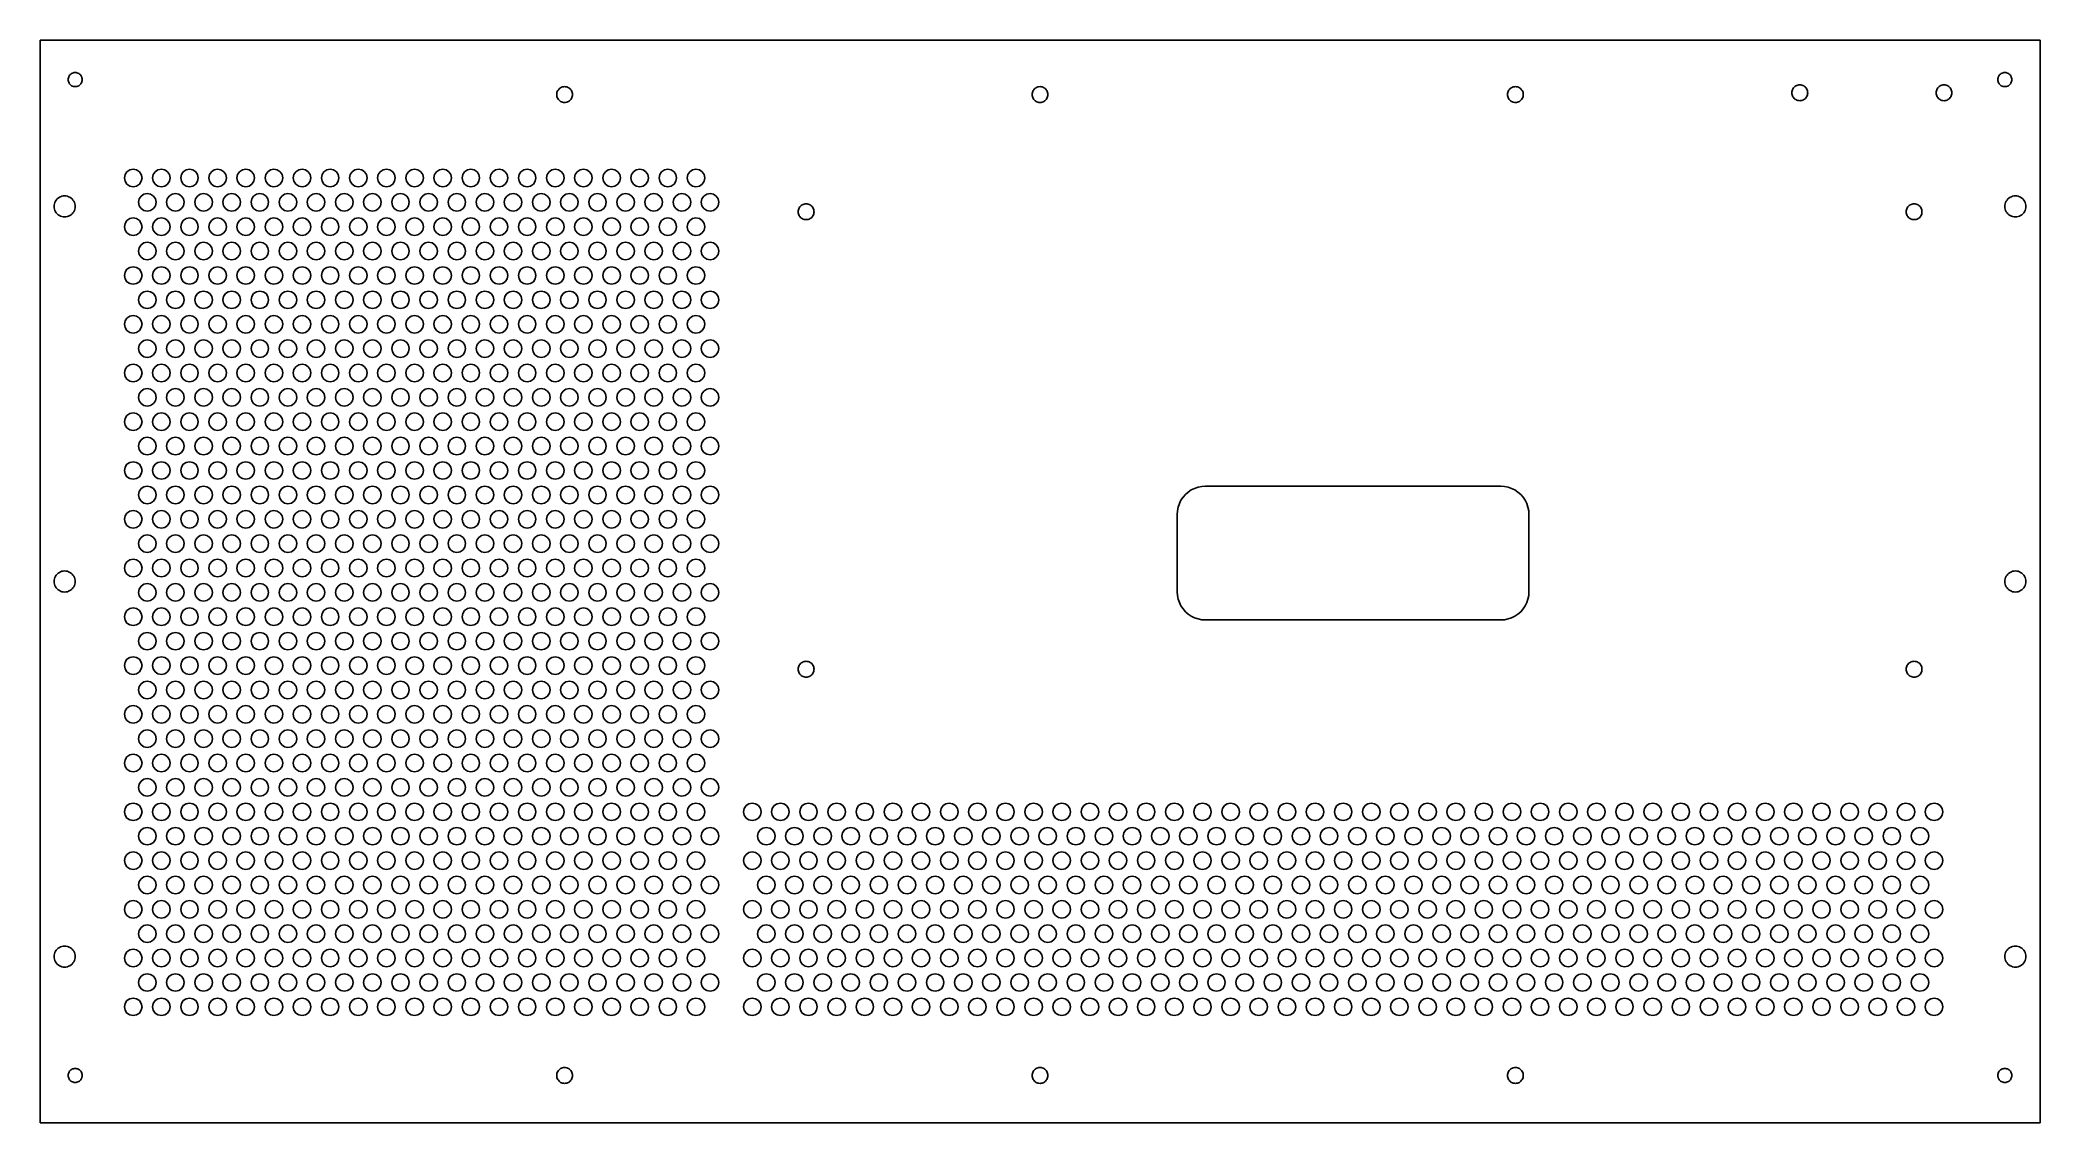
# Model space of a CAD drawing. Header units: metres. Extents: x 0 to 569, y 6 to 314.
import ezdxf

# ---------------------------------------------------------------- set-up
doc = ezdxf.new("R2010")
doc.units = ezdxf.units.M

msp = doc.modelspace()

# ---------------------------------------------------------------- linework, layer by layer
for p, q in [((568.62, 313.756), (0, 313.756)), ((0, 313.756), (0, 6)), ((568.62, 6), (568.62, 313.756)), ((8, 302.506), (8.0171, 302.767)), ((8.0171, 302.245), (8, 302.506)), ((8.0171, 302.767), (8.0681, 303.024)), ((8.0681, 301.988), (8.0171, 302.245)), ((8.0681, 303.024), (8.1522, 303.271)), ((8.1522, 301.741), (8.0681, 301.988)), ((8.1522, 303.271), (8.2679, 303.506)), ((8.2679, 301.506), (8.1522, 301.741)), ((8.2679, 303.506), (8.4133, 303.724)), ((8.4133, 301.289), (8.2679, 301.506)), ((8.4133, 303.724), (8.5858, 303.92)), ((8.5858, 303.92), (8.7825, 304.093)), ((8.7825, 304.093), (9, 304.238)), ((9, 304.238), (9.2346, 304.354)), ((9.2346, 304.354), (9.4824, 304.438)), ((9.4824, 304.438), (9.7389, 304.489)), ((9.7389, 304.489), (10, 304.506)), ((10, 304.506), (10.261, 304.489)), ((10.261, 304.489), (10.5176, 304.438)), ((10.5176, 304.438), (10.7654, 304.354)), ((10.7654, 304.354), (11, 304.238)), ((11, 304.238), (11.2175, 304.093)), ((11.2175, 304.093), (11.4142, 303.92)), ((11.4142, 303.92), (11.5867, 303.724)), ((11.5867, 303.724), (11.732, 303.506)), ((11.732, 301.506), (11.5867, 301.289)), ((11.732, 303.506), (11.8477, 303.271)), ((11.8477, 301.741), (11.732, 301.506)), ((11.8477, 303.271), (11.9318, 303.024)), ((11.9318, 301.988), (11.8477, 301.741)), ((11.9318, 303.024), (11.9829, 302.767)), ((11.9829, 302.245), (11.9318, 301.988)), ((11.9829, 302.767), (12, 302.506)), ((12, 302.506), (11.9829, 302.245)), ((556.62, 302.506), (556.637, 302.767)), ((556.637, 302.245), (556.62, 302.506)), ((556.637, 302.767), (556.688, 303.024)), ((556.688, 301.988), (556.637, 302.245)), ((556.688, 303.024), (556.772, 303.271)), ((556.772, 301.741), (556.688, 301.988)), ((556.772, 303.271), (556.888, 303.506)), ((556.888, 301.506), (556.772, 301.741)), ((556.888, 303.506), (557.033, 303.724)), ((557.033, 301.289), (556.888, 301.506)), ((557.033, 303.724), (557.206, 303.92)), ((557.206, 303.92), (557.402, 304.093)), ((557.402, 304.093), (557.62, 304.238)), ((557.62, 304.238), (557.855, 304.354)), ((557.855, 304.354), (558.102, 304.438)), ((558.102, 304.438), (558.359, 304.489)), ((558.359, 304.489), (558.62, 304.506)), ((558.62, 304.506), (558.881, 304.489)), ((558.881, 304.489), (559.138, 304.438)), ((559.138, 304.438), (559.385, 304.354)), ((559.385, 304.354), (559.62, 304.238)), ((559.62, 304.238), (559.838, 304.093)), ((559.838, 304.093), (560.034, 303.92)), ((560.034, 303.92), (560.207, 303.724)), ((560.207, 303.724), (560.352, 303.506)), ((560.352, 301.506), (560.207, 301.289)), ((560.352, 303.506), (560.468, 303.271)), ((560.468, 301.741), (560.352, 301.506)), ((560.468, 303.271), (560.552, 303.024)), ((560.552, 301.988), (560.468, 301.741)), ((560.552, 303.024), (560.603, 302.767)), ((560.603, 302.245), (560.552, 301.988)), ((560.603, 302.767), (560.62, 302.506)), ((560.62, 302.506), (560.603, 302.245)), ((8.5858, 301.092), (8.4133, 301.289)), ((8.7825, 300.919), (8.5858, 301.092)), ((9, 300.774), (8.7825, 300.919)), ((9.2346, 300.658), (9, 300.774)), ((9.4824, 300.574), (9.2346, 300.658)), ((9.7389, 300.523), (9.4824, 300.574)), ((10, 300.506), (9.7389, 300.523)), ((10.261, 300.523), (10, 300.506)), ((10.5176, 300.574), (10.261, 300.523)), ((10.7654, 300.658), (10.5176, 300.574)), ((11, 300.774), (10.7654, 300.658)), ((11.2175, 300.919), (11, 300.774)), ((11.4142, 301.092), (11.2175, 300.919)), ((11.5867, 301.289), (11.4142, 301.092)), ((146.905, 298.256), (146.924, 298.55)), ((146.924, 297.962), (146.905, 298.256)), ((146.924, 298.55), (146.982, 298.838)), ((146.982, 297.674), (146.924, 297.962)), ((146.982, 298.838), (147.076, 299.117)), ((147.076, 297.395), (146.982, 297.674)), ((147.076, 299.117), (147.206, 299.381)), ((147.206, 297.131), (147.076, 297.395)), ((147.206, 299.381), (147.37, 299.626)), ((147.37, 296.886), (147.206, 297.131)), ((147.37, 299.626), (147.564, 299.847)), ((147.564, 296.665), (147.37, 296.886)), ((147.564, 299.847), (147.785, 300.041)), ((147.785, 296.471), (147.564, 296.665)), ((147.785, 300.041), (148.03, 300.205)), ((148.03, 296.308), (147.785, 296.471)), ((148.03, 300.205), (148.294, 300.335)), ((148.294, 296.177), (148.03, 296.308)), ((148.294, 300.335), (148.573, 300.429)), ((148.573, 296.083), (148.294, 296.177)), ((148.573, 300.429), (148.861, 300.487)), ((148.861, 296.025), (148.573, 296.083)), ((148.861, 300.487), (149.155, 300.506)), ((149.155, 296.006), (148.861, 296.025)), ((149.155, 300.506), (149.449, 300.487)), ((149.449, 296.025), (149.155, 296.006)), ((149.449, 300.487), (149.737, 300.429)), ((149.737, 296.083), (149.449, 296.025)), ((149.737, 300.429), (150.016, 300.335)), ((150.016, 296.177), (149.737, 296.083)), ((150.016, 300.335), (150.28, 300.205)), ((150.28, 296.308), (150.016, 296.177)), ((150.28, 300.205), (150.525, 300.041)), ((150.525, 296.471), (150.28, 296.308)), ((150.525, 300.041), (150.746, 299.847)), ((150.746, 296.665), (150.525, 296.471)), ((150.746, 299.847), (150.94, 299.626)), ((150.94, 296.886), (150.746, 296.665)), ((150.94, 299.626), (151.104, 299.381)), ((151.104, 297.131), (150.94, 296.886)), ((151.104, 299.381), (151.234, 299.117)), ((151.234, 297.395), (151.104, 297.131)), ((151.234, 299.117), (151.328, 298.838)), ((151.328, 297.674), (151.234, 297.395)), ((151.328, 298.838), (151.386, 298.55)), ((151.386, 297.962), (151.328, 297.674)), ((151.386, 298.55), (151.405, 298.256)), ((151.405, 298.256), (151.386, 297.962)), ((282.06, 298.256), (282.079, 298.55)), ((282.079, 297.962), (282.06, 298.256)), ((282.079, 298.55), (282.137, 298.838)), ((282.137, 297.674), (282.079, 297.962)), ((282.137, 298.838), (282.231, 299.117)), ((282.231, 297.395), (282.137, 297.674)), ((282.231, 299.117), (282.361, 299.381)), ((282.361, 297.131), (282.231, 297.395)), ((282.361, 299.381), (282.525, 299.626)), ((282.525, 296.886), (282.361, 297.131)), ((282.525, 299.626), (282.719, 299.847)), ((282.719, 296.665), (282.525, 296.886)), ((282.719, 299.847), (282.94, 300.041)), ((282.94, 296.471), (282.719, 296.665)), ((282.94, 300.041), (283.185, 300.205)), ((283.185, 296.308), (282.94, 296.471)), ((283.185, 300.205), (283.449, 300.335)), ((283.449, 296.177), (283.185, 296.308)), ((283.449, 300.335), (283.728, 300.429)), ((283.728, 296.083), (283.449, 296.177)), ((283.728, 300.429), (284.016, 300.487)), ((284.016, 296.025), (283.728, 296.083)), ((284.016, 300.487), (284.31, 300.506)), ((284.31, 296.006), (284.016, 296.025)), ((284.31, 300.506), (284.604, 300.487)), ((284.604, 296.025), (284.31, 296.006)), ((284.604, 300.487), (284.892, 300.429)), ((284.892, 296.083), (284.604, 296.025)), ((284.892, 300.429), (285.171, 300.335)), ((285.171, 296.177), (284.892, 296.083)), ((285.171, 300.335), (285.435, 300.205)), ((285.435, 296.308), (285.171, 296.177)), ((285.435, 300.205), (285.68, 300.041)), ((285.68, 296.471), (285.435, 296.308)), ((285.68, 300.041), (285.901, 299.847)), ((285.901, 296.665), (285.68, 296.471)), ((285.901, 299.847), (286.095, 299.626)), ((286.095, 296.886), (285.901, 296.665)), ((286.095, 299.626), (286.259, 299.381)), ((286.259, 297.131), (286.095, 296.886)), ((286.259, 299.381), (286.389, 299.117)), ((286.389, 297.395), (286.259, 297.131)), ((286.389, 299.117), (286.483, 298.838)), ((286.483, 297.674), (286.389, 297.395)), ((286.483, 298.838), (286.541, 298.55)), ((286.541, 297.962), (286.483, 297.674)), ((286.541, 298.55), (286.56, 298.256)), ((286.56, 298.256), (286.541, 297.962)), ((417.215, 298.256), (417.234, 298.55)), ((417.234, 297.962), (417.215, 298.256)), ((417.234, 298.55), (417.292, 298.838)), ((417.292, 297.674), (417.234, 297.962)), ((417.292, 298.838), (417.386, 299.117)), ((417.386, 297.395), (417.292, 297.674)), ((417.386, 299.117), (417.516, 299.381)), ((417.516, 297.131), (417.386, 297.395)), ((417.516, 299.381), (417.68, 299.626)), ((417.68, 296.886), (417.516, 297.131)), ((417.68, 299.626), (417.874, 299.847)), ((417.874, 296.665), (417.68, 296.886)), ((417.874, 299.847), (418.095, 300.041)), ((418.095, 296.471), (417.874, 296.665)), ((418.095, 300.041), (418.34, 300.205)), ((418.34, 296.308), (418.095, 296.471)), ((418.34, 300.205), (418.604, 300.335)), ((418.604, 296.177), (418.34, 296.308)), ((418.604, 300.335), (418.883, 300.429)), ((418.883, 296.083), (418.604, 296.177)), ((418.883, 300.429), (419.171, 300.487)), ((419.171, 296.025), (418.883, 296.083)), ((419.171, 300.487), (419.465, 300.506)), ((419.465, 296.006), (419.171, 296.025)), ((419.465, 300.506), (419.759, 300.487)), ((419.759, 296.025), (419.465, 296.006)), ((419.759, 300.487), (420.047, 300.429)), ((420.047, 296.083), (419.759, 296.025)), ((420.047, 300.429), (420.326, 300.335)), ((420.326, 296.177), (420.047, 296.083)), ((420.326, 300.335), (420.59, 300.205)), ((420.59, 296.308), (420.326, 296.177)), ((420.59, 300.205), (420.835, 300.041)), ((420.835, 296.471), (420.59, 296.308)), ((420.835, 300.041), (421.056, 299.847)), ((421.056, 296.665), (420.835, 296.471)), ((421.056, 299.847), (421.25, 299.626)), ((421.25, 296.886), (421.056, 296.665)), ((421.25, 299.626), (421.414, 299.381)), ((421.414, 297.131), (421.25, 296.886)), ((421.414, 299.381), (421.544, 299.117)), ((421.544, 297.395), (421.414, 297.131)), ((421.544, 299.117), (421.638, 298.838)), ((421.638, 297.674), (421.544, 297.395)), ((421.638, 298.838), (421.696, 298.55)), ((421.696, 297.962), (421.638, 297.674)), ((421.696, 298.55), (421.715, 298.256)), ((421.715, 298.256), (421.696, 297.962)), ((498.081, 298.756), (498.1, 299.05)), ((498.1, 298.462), (498.081, 298.756)), ((498.1, 299.05), (498.158, 299.338)), ((498.158, 298.174), (498.1, 298.462)), ((498.158, 299.338), (498.253, 299.617)), ((498.253, 297.895), (498.158, 298.174)), ((498.253, 299.617), (498.383, 299.881)), ((498.383, 297.631), (498.253, 297.895)), ((498.383, 299.881), (498.546, 300.126)), ((498.546, 297.386), (498.383, 297.631)), ((498.546, 300.126), (498.74, 300.347)), ((498.74, 297.165), (498.546, 297.386)), ((498.74, 300.347), (498.962, 300.541)), ((498.962, 296.971), (498.74, 297.165)), ((498.962, 300.541), (499.206, 300.705)), ((499.206, 296.808), (498.962, 296.971)), ((499.206, 300.705), (499.47, 300.835)), ((499.47, 296.677), (499.206, 296.808)), ((499.47, 300.835), (499.749, 300.929)), ((499.749, 296.583), (499.47, 296.677)), ((499.749, 300.929), (500.038, 300.987)), ((500.038, 296.525), (499.749, 296.583)), ((500.038, 300.987), (500.331, 301.006)), ((500.331, 296.506), (500.038, 296.525)), ((500.331, 301.006), (500.625, 300.987)), ((500.625, 296.525), (500.331, 296.506)), ((500.625, 300.987), (500.914, 300.929)), ((500.914, 296.583), (500.625, 296.525)), ((500.914, 300.929), (501.192, 300.835)), ((501.192, 296.677), (500.914, 296.583)), ((501.192, 300.835), (501.456, 300.705)), ((501.456, 296.808), (501.192, 296.677)), ((501.456, 300.705), (501.701, 300.541)), ((501.701, 296.971), (501.456, 296.808)), ((501.701, 300.541), (501.922, 300.347)), ((501.922, 297.165), (501.701, 296.971)), ((501.922, 300.347), (502.116, 300.126)), ((502.116, 297.386), (501.922, 297.165)), ((502.116, 300.126), (502.28, 299.881)), ((502.28, 297.631), (502.116, 297.386)), ((502.28, 299.881), (502.41, 299.617)), ((502.41, 297.895), (502.28, 297.631)), ((502.41, 299.617), (502.505, 299.338)), ((502.505, 298.174), (502.41, 297.895)), ((502.505, 299.338), (502.562, 299.05)), ((502.562, 298.462), (502.505, 298.174)), ((502.562, 299.05), (502.581, 298.756)), ((502.581, 298.756), (502.562, 298.462)), ((539.081, 298.756), (539.1, 299.05)), ((539.1, 298.462), (539.081, 298.756)), ((539.1, 299.05), (539.158, 299.338)), ((539.158, 298.174), (539.1, 298.462)), ((539.158, 299.338), (539.253, 299.617)), ((539.253, 297.895), (539.158, 298.174)), ((539.253, 299.617), (539.383, 299.881)), ((539.383, 297.631), (539.253, 297.895)), ((539.383, 299.881), (539.546, 300.126)), ((539.546, 297.386), (539.383, 297.631)), ((539.546, 300.126), (539.74, 300.347)), ((539.74, 297.165), (539.546, 297.386)), ((539.74, 300.347), (539.962, 300.541)), ((539.962, 296.971), (539.74, 297.165)), ((539.962, 300.541), (540.206, 300.705)), ((540.206, 296.808), (539.962, 296.971)), ((540.206, 300.705), (540.47, 300.835)), ((540.47, 296.677), (540.206, 296.808)), ((540.47, 300.835), (540.749, 300.929)), ((540.749, 296.583), (540.47, 296.677)), ((540.749, 300.929), (541.038, 300.987)), ((541.038, 296.525), (540.749, 296.583)), ((541.038, 300.987), (541.331, 301.006)), ((541.331, 296.506), (541.038, 296.525)), ((541.331, 301.006), (541.625, 300.987)), ((541.625, 296.525), (541.331, 296.506)), ((541.625, 300.987), (541.914, 300.929)), ((541.914, 296.583), (541.625, 296.525)), ((541.914, 300.929), (542.192, 300.835)), ((542.192, 296.677), (541.914, 296.583)), ((542.192, 300.835), (542.456, 300.705)), ((542.456, 296.808), (542.192, 296.677)), ((542.456, 300.705), (542.701, 300.541)), ((542.701, 296.971), (542.456, 296.808)), ((542.701, 300.541), (542.922, 300.347)), ((542.922, 297.165), (542.701, 296.971)), ((542.922, 300.347), (543.116, 300.126)), ((543.116, 297.386), (542.922, 297.165)), ((543.116, 300.126), (543.28, 299.881)), ((543.28, 297.631), (543.116, 297.386)), ((543.28, 299.881), (543.41, 299.617)), ((543.41, 297.895), (543.28, 297.631)), ((543.41, 299.617), (543.505, 299.338)), ((543.505, 298.174), (543.41, 297.895)), ((543.505, 299.338), (543.562, 299.05)), ((543.562, 298.462), (543.505, 298.174)), ((543.562, 299.05), (543.581, 298.756)), ((543.581, 298.756), (543.562, 298.462)), ((557.206, 301.092), (557.033, 301.289)), ((557.402, 300.919), (557.206, 301.092)), ((557.62, 300.774), (557.402, 300.919)), ((557.855, 300.658), (557.62, 300.774)), ((558.102, 300.574), (557.855, 300.658)), ((558.359, 300.523), (558.102, 300.574)), ((558.62, 300.506), (558.359, 300.523)), ((558.881, 300.523), (558.62, 300.506)), ((559.138, 300.574), (558.881, 300.523)), ((559.385, 300.658), (559.138, 300.574)), ((559.62, 300.774), (559.385, 300.658)), ((559.838, 300.919), (559.62, 300.774)), ((560.034, 301.092), (559.838, 300.919)), ((560.207, 301.289), (560.034, 301.092)), ((24, 274.559), (24.1903, 275.516)), ((24.1903, 273.602), (24, 274.559)), ((24.1903, 275.516), (24.7322, 276.327)), ((24.7322, 272.791), (24.1903, 273.602)), ((24.7322, 276.327), (25.5433, 276.869)), ((25.5433, 276.869), (26.5, 277.059)), ((26.5, 277.059), (27.4567, 276.869)), ((27.4567, 276.869), (28.2678, 276.327)), ((28.2678, 276.327), (28.8097, 275.516)), ((28.8097, 273.602), (28.2678, 272.791)), ((28.8097, 275.516), (29, 274.559)), ((29, 274.559), (28.8097, 273.602)), ((32, 274.559), (32.1903, 275.516)), ((32.1903, 273.602), (32, 274.559)), ((32.1903, 275.516), (32.7322, 276.327)), ((32.7322, 272.791), (32.1903, 273.602)), ((32.7322, 276.327), (33.5433, 276.869)), ((33.5433, 276.869), (34.5, 277.059)), ((34.5, 277.059), (35.4567, 276.869)), ((35.4567, 276.869), (36.2678, 276.327)), ((36.2678, 276.327), (36.8097, 275.516)), ((36.8097, 273.602), (36.2678, 272.791)), ((36.8097, 275.516), (37, 274.559)), ((37, 274.559), (36.8097, 273.602)), ((40, 274.559), (40.1903, 275.516)), ((40.1903, 273.602), (40, 274.559)), ((40.1903, 275.516), (40.7322, 276.327)), ((40.7322, 272.791), (40.1903, 273.602)), ((40.7322, 276.327), (41.5433, 276.869)), ((41.5433, 276.869), (42.5, 277.059)), ((42.5, 277.059), (43.4567, 276.869)), ((43.4567, 276.869), (44.2678, 276.327)), ((44.2678, 276.327), (44.8097, 275.516)), ((44.8097, 273.602), (44.2678, 272.791)), ((44.8097, 275.516), (45, 274.559)), ((45, 274.559), (44.8097, 273.602)), ((48, 274.559), (48.1903, 275.516)), ((48.1903, 273.602), (48, 274.559)), ((48.1903, 275.516), (48.7322, 276.327)), ((48.7322, 272.791), (48.1903, 273.602)), ((48.7322, 276.327), (49.5433, 276.869)), ((49.5433, 276.869), (50.5, 277.059)), ((50.5, 277.059), (51.4567, 276.869)), ((51.4567, 276.869), (52.2678, 276.327)), ((52.2678, 276.327), (52.8097, 275.516)), ((52.8097, 273.602), (52.2678, 272.791)), ((52.8097, 275.516), (53, 274.559)), ((53, 274.559), (52.8097, 273.602)), ((56, 274.559), (56.1903, 275.516)), ((56.1903, 273.602), (56, 274.559)), ((56.1903, 275.516), (56.7322, 276.327)), ((56.7322, 272.791), (56.1903, 273.602)), ((56.7322, 276.327), (57.5433, 276.869)), ((57.5433, 276.869), (58.5, 277.059)), ((58.5, 277.059), (59.4567, 276.869)), ((59.4567, 276.869), (60.2678, 276.327)), ((60.2678, 276.327), (60.8097, 275.516)), ((60.8097, 273.602), (60.2678, 272.791)), ((60.8097, 275.516), (61, 274.559)), ((61, 274.559), (60.8097, 273.602)), ((64, 274.559), (64.1903, 275.516)), ((64.1903, 273.602), (64, 274.559)), ((64.1903, 275.516), (64.7322, 276.327)), ((64.7322, 272.791), (64.1903, 273.602)), ((64.7322, 276.327), (65.5433, 276.869)), ((65.5433, 276.869), (66.5, 277.059)), ((66.5, 277.059), (67.4567, 276.869)), ((67.4567, 276.869), (68.2678, 276.327)), ((68.2678, 276.327), (68.8097, 275.516)), ((68.8097, 273.602), (68.2678, 272.791)), ((68.8097, 275.516), (69, 274.559)), ((69, 274.559), (68.8097, 273.602)), ((72, 274.559), (72.1903, 275.516)), ((72.1903, 273.602), (72, 274.559)), ((72.1903, 275.516), (72.7322, 276.327)), ((72.7322, 272.791), (72.1903, 273.602)), ((72.7322, 276.327), (73.5433, 276.869)), ((73.5433, 276.869), (74.5, 277.059)), ((74.5, 277.059), (75.4567, 276.869)), ((75.4567, 276.869), (76.2678, 276.327)), ((76.2678, 276.327), (76.8097, 275.516)), ((76.8097, 273.602), (76.2678, 272.791)), ((76.8097, 275.516), (77, 274.559)), ((77, 274.559), (76.8097, 273.602)), ((80, 274.559), (80.1903, 275.516)), ((80.1903, 273.602), (80, 274.559)), ((80.1903, 275.516), (80.7322, 276.327)), ((80.7322, 272.791), (80.1903, 273.602)), ((80.7322, 276.327), (81.5433, 276.869)), ((81.5433, 276.869), (82.5, 277.059)), ((82.5, 277.059), (83.4567, 276.869)), ((83.4567, 276.869), (84.2678, 276.327)), ((84.2678, 276.327), (84.8097, 275.516)), ((84.8097, 273.602), (84.2678, 272.791)), ((84.8097, 275.516), (85, 274.559)), ((85, 274.559), (84.8097, 273.602)), ((88, 274.559), (88.1903, 275.516)), ((88.1903, 273.602), (88, 274.559)), ((88.1903, 275.516), (88.7322, 276.327)), ((88.7322, 272.791), (88.1903, 273.602)), ((88.7322, 276.327), (89.5433, 276.869)), ((89.5433, 276.869), (90.5, 277.059)), ((90.5, 277.059), (91.4567, 276.869)), ((91.4567, 276.869), (92.2678, 276.327)), ((92.2678, 276.327), (92.8097, 275.516)), ((92.8097, 273.602), (92.2678, 272.791)), ((92.8097, 275.516), (93, 274.559)), ((93, 274.559), (92.8097, 273.602)), ((96, 274.559), (96.1903, 275.516)), ((96.1903, 273.602), (96, 274.559)), ((96.1903, 275.516), (96.7322, 276.327)), ((96.7322, 272.791), (96.1903, 273.602)), ((96.7322, 276.327), (97.5433, 276.869)), ((97.5433, 276.869), (98.5, 277.059)), ((98.5, 277.059), (99.4567, 276.869)), ((99.4567, 276.869), (100.268, 276.327)), ((100.268, 276.327), (100.81, 275.516)), ((100.81, 273.602), (100.268, 272.791)), ((100.81, 275.516), (101, 274.559)), ((101, 274.559), (100.81, 273.602)), ((104, 274.559), (104.19, 275.516)), ((104.19, 273.602), (104, 274.559)), ((104.19, 275.516), (104.732, 276.327)), ((104.732, 272.791), (104.19, 273.602)), ((104.732, 276.327), (105.543, 276.869)), ((105.543, 276.869), (106.5, 277.059)), ((106.5, 277.059), (107.457, 276.869)), ((107.457, 276.869), (108.268, 276.327)), ((108.268, 276.327), (108.81, 275.516)), ((108.81, 273.602), (108.268, 272.791)), ((108.81, 275.516), (109, 274.559)), ((109, 274.559), (108.81, 273.602)), ((112, 274.559), (112.19, 275.516)), ((112.19, 273.602), (112, 274.559)), ((112.19, 275.516), (112.732, 276.327)), ((112.732, 272.791), (112.19, 273.602)), ((112.732, 276.327), (113.543, 276.869)), ((113.543, 276.869), (114.5, 277.059)), ((114.5, 277.059), (115.457, 276.869)), ((115.457, 276.869), (116.268, 276.327)), ((116.268, 276.327), (116.81, 275.516)), ((116.81, 273.602), (116.268, 272.791)), ((116.81, 275.516), (117, 274.559)), ((117, 274.559), (116.81, 273.602)), ((120, 274.559), (120.19, 275.516)), ((120.19, 273.602), (120, 274.559)), ((120.19, 275.516), (120.732, 276.327)), ((120.732, 272.791), (120.19, 273.602)), ((120.732, 276.327), (121.543, 276.869)), ((121.543, 276.869), (122.5, 277.059)), ((122.5, 277.059), (123.457, 276.869)), ((123.457, 276.869), (124.268, 276.327)), ((124.268, 276.327), (124.81, 275.516)), ((124.81, 273.602), (124.268, 272.791)), ((124.81, 275.516), (125, 274.559)), ((125, 274.559), (124.81, 273.602)), ((128, 274.559), (128.19, 275.516)), ((128.19, 273.602), (128, 274.559)), ((128.19, 275.516), (128.732, 276.327)), ((128.732, 272.791), (128.19, 273.602)), ((128.732, 276.327), (129.543, 276.869)), ((129.543, 276.869), (130.5, 277.059)), ((130.5, 277.059), (131.457, 276.869)), ((131.457, 276.869), (132.268, 276.327)), ((132.268, 276.327), (132.81, 275.516)), ((132.81, 273.602), (132.268, 272.791)), ((132.81, 275.516), (133, 274.559)), ((133, 274.559), (132.81, 273.602)), ((136, 274.559), (136.19, 275.516)), ((136.19, 273.602), (136, 274.559)), ((136.19, 275.516), (136.732, 276.327)), ((136.732, 272.791), (136.19, 273.602)), ((136.732, 276.327), (137.543, 276.869)), ((137.543, 276.869), (138.5, 277.059)), ((138.5, 277.059), (139.457, 276.869)), ((139.457, 276.869), (140.268, 276.327)), ((140.268, 276.327), (140.81, 275.516)), ((140.81, 273.602), (140.268, 272.791)), ((140.81, 275.516), (141, 274.559)), ((141, 274.559), (140.81, 273.602)), ((144, 274.559), (144.19, 275.516)), ((144.19, 273.602), (144, 274.559)), ((144.19, 275.516), (144.732, 276.327)), ((144.732, 272.791), (144.19, 273.602)), ((144.732, 276.327), (145.543, 276.869)), ((145.543, 276.869), (146.5, 277.059)), ((146.5, 277.059), (147.457, 276.869)), ((147.457, 276.869), (148.268, 276.327)), ((148.268, 276.327), (148.81, 275.516)), ((148.81, 273.602), (148.268, 272.791)), ((148.81, 275.516), (149, 274.559)), ((149, 274.559), (148.81, 273.602)), ((152, 274.559), (152.19, 275.516)), ((152.19, 273.602), (152, 274.559)), ((152.19, 275.516), (152.732, 276.327)), ((152.732, 272.791), (152.19, 273.602)), ((152.732, 276.327), (153.543, 276.869)), ((153.543, 276.869), (154.5, 277.059)), ((154.5, 277.059), (155.457, 276.869)), ((155.457, 276.869), (156.268, 276.327)), ((156.268, 276.327), (156.81, 275.516)), ((156.81, 273.602), (156.268, 272.791)), ((156.81, 275.516), (157, 274.559)), ((157, 274.559), (156.81, 273.602)), ((160, 274.559), (160.19, 275.516)), ((160.19, 273.602), (160, 274.559)), ((160.19, 275.516), (160.732, 276.327)), ((160.732, 272.791), (160.19, 273.602)), ((160.732, 276.327), (161.543, 276.869)), ((161.543, 276.869), (162.5, 277.059)), ((162.5, 277.059), (163.457, 276.869)), ((163.457, 276.869), (164.268, 276.327)), ((164.268, 276.327), (164.81, 275.516)), ((164.81, 273.602), (164.268, 272.791)), ((164.81, 275.516), (165, 274.559)), ((165, 274.559), (164.81, 273.602)), ((168, 274.559), (168.19, 275.516)), ((168.19, 273.602), (168, 274.559)), ((168.19, 275.516), (168.732, 276.327)), ((168.732, 272.791), (168.19, 273.602)), ((168.732, 276.327), (169.543, 276.869)), ((169.543, 276.869), (170.5, 277.059)), ((170.5, 277.059), (171.457, 276.869)), ((171.457, 276.869), (172.268, 276.327)), ((172.268, 276.327), (172.81, 275.516)), ((172.81, 273.602), (172.268, 272.791)), ((172.81, 275.516), (173, 274.559)), ((173, 274.559), (172.81, 273.602)), ((176, 274.559), (176.19, 275.516)), ((176.19, 273.602), (176, 274.559)), ((176.19, 275.516), (176.732, 276.327)), ((176.732, 272.791), (176.19, 273.602)), ((176.732, 276.327), (177.543, 276.869)), ((177.543, 276.869), (178.5, 277.059)), ((178.5, 277.059), (179.457, 276.869)), ((179.457, 276.869), (180.268, 276.327)), ((180.268, 276.327), (180.81, 275.516)), ((180.81, 273.602), (180.268, 272.791)), ((180.81, 275.516), (181, 274.559)), ((181, 274.559), (180.81, 273.602)), ((184, 274.559), (184.19, 275.516)), ((184.19, 273.602), (184, 274.559)), ((184.19, 275.516), (184.732, 276.327)), ((184.732, 272.791), (184.19, 273.602)), ((184.732, 276.327), (185.543, 276.869)), ((185.543, 276.869), (186.5, 277.059)), ((186.5, 277.059), (187.457, 276.869)), ((187.457, 276.869), (188.268, 276.327)), ((188.268, 276.327), (188.81, 275.516)), ((188.81, 273.602), (188.268, 272.791)), ((188.81, 275.516), (189, 274.559)), ((189, 274.559), (188.81, 273.602)), ((4.1022, 267.24), (4.2283, 267.611)), ((4.2283, 267.611), (4.4019, 267.963)), ((4.4019, 267.963), (4.6199, 268.29)), ((4.6199, 268.29), (4.8787, 268.585)), ((4.8787, 268.585), (5.1737, 268.843)), ((5.1737, 268.843), (5.5, 269.061)), ((5.5, 269.061), (5.8519, 269.235)), ((5.8519, 269.235), (6.2235, 269.361)), ((6.2235, 269.361), (6.6084, 269.438)), ((6.6084, 269.438), (7, 269.463)), ((7, 269.463), (7.3916, 269.438)), ((7.3916, 269.438), (7.7764, 269.361)), ((7.7764, 269.361), (8.148, 269.235)), ((8.148, 269.235), (8.5, 269.061)), ((8.5, 269.061), (8.8263, 268.843)), ((8.8263, 268.843), (9.1213, 268.585)), ((9.1213, 268.585), (9.3801, 268.29)), ((9.3801, 268.29), (9.5981, 267.963)), ((9.5981, 267.963), (9.7716, 267.611)), ((9.7716, 267.611), (9.8978, 267.24)), ((25.5433, 272.249), (24.7322, 272.791)), ((26.5, 272.059), (25.5433, 272.249)), ((27.4567, 272.249), (26.5, 272.059)), ((28.2678, 272.791), (27.4567, 272.249)), ((28, 267.631), (28.1903, 268.587)), ((28.1903, 266.674), (28, 267.631)), ((28.1903, 268.587), (28.7322, 269.398)), ((28.7322, 269.398), (29.5433, 269.94)), ((29.5433, 269.94), (30.5, 270.131)), ((30.5, 270.131), (31.4567, 269.94)), ((31.4567, 269.94), (32.2678, 269.398)), ((32.2678, 269.398), (32.8097, 268.587)), ((33.5433, 272.249), (32.7322, 272.791)), ((32.8097, 268.587), (33, 267.631)), ((33, 267.631), (32.8097, 266.674)), ((34.5, 272.059), (33.5433, 272.249)), ((35.4567, 272.249), (34.5, 272.059)), ((36.2678, 272.791), (35.4567, 272.249)), ((36, 267.631), (36.1903, 268.587)), ((36.1903, 266.674), (36, 267.631)), ((36.1903, 268.587), (36.7322, 269.398)), ((36.7322, 269.398), (37.5433, 269.94)), ((37.5433, 269.94), (38.5, 270.131)), ((38.5, 270.131), (39.4567, 269.94)), ((39.4567, 269.94), (40.2678, 269.398)), ((40.2678, 269.398), (40.8097, 268.587)), ((41.5433, 272.249), (40.7322, 272.791)), ((40.8097, 268.587), (41, 267.631)), ((41, 267.631), (40.8097, 266.674)), ((42.5, 272.059), (41.5433, 272.249)), ((43.4567, 272.249), (42.5, 272.059)), ((44.2678, 272.791), (43.4567, 272.249)), ((44, 267.631), (44.1903, 268.587)), ((44.1903, 266.674), (44, 267.631)), ((44.1903, 268.587), (44.7322, 269.398)), ((44.7322, 269.398), (45.5433, 269.94)), ((45.5433, 269.94), (46.5, 270.131)), ((46.5, 270.131), (47.4567, 269.94)), ((47.4567, 269.94), (48.2678, 269.398)), ((48.2678, 269.398), (48.8097, 268.587)), ((49.5433, 272.249), (48.7322, 272.791)), ((48.8097, 268.587), (49, 267.631)), ((49, 267.631), (48.8097, 266.674)), ((50.5, 272.059), (49.5433, 272.249)), ((51.4567, 272.249), (50.5, 272.059)), ((52.2678, 272.791), (51.4567, 272.249)), ((52, 267.631), (52.1903, 268.587)), ((52.1903, 266.674), (52, 267.631)), ((52.1903, 268.587), (52.7322, 269.398)), ((52.7322, 269.398), (53.5433, 269.94)), ((53.5433, 269.94), (54.5, 270.131)), ((54.5, 270.131), (55.4567, 269.94)), ((55.4567, 269.94), (56.2678, 269.398)), ((56.2678, 269.398), (56.8097, 268.587)), ((57.5433, 272.249), (56.7322, 272.791)), ((56.8097, 268.587), (57, 267.631)), ((57, 267.631), (56.8097, 266.674)), ((58.5, 272.059), (57.5433, 272.249)), ((59.4567, 272.249), (58.5, 272.059)), ((60.2678, 272.791), (59.4567, 272.249)), ((60, 267.631), (60.1903, 268.587)), ((60.1903, 266.674), (60, 267.631)), ((60.1903, 268.587), (60.7322, 269.398)), ((60.7322, 269.398), (61.5433, 269.94)), ((61.5433, 269.94), (62.5, 270.131)), ((62.5, 270.131), (63.4567, 269.94)), ((63.4567, 269.94), (64.2678, 269.398)), ((64.2678, 269.398), (64.8097, 268.587)), ((65.5433, 272.249), (64.7322, 272.791)), ((64.8097, 268.587), (65, 267.631)), ((65, 267.631), (64.8097, 266.674)), ((66.5, 272.059), (65.5433, 272.249)), ((67.4567, 272.249), (66.5, 272.059)), ((68.2678, 272.791), (67.4567, 272.249)), ((68, 267.631), (68.1903, 268.587)), ((68.1903, 266.674), (68, 267.631)), ((68.1903, 268.587), (68.7322, 269.398)), ((68.7322, 269.398), (69.5433, 269.94)), ((69.5433, 269.94), (70.5, 270.131)), ((70.5, 270.131), (71.4567, 269.94)), ((71.4567, 269.94), (72.2678, 269.398)), ((72.2678, 269.398), (72.8097, 268.587)), ((73.5433, 272.249), (72.7322, 272.791)), ((72.8097, 268.587), (73, 267.631)), ((73, 267.631), (72.8097, 266.674)), ((74.5, 272.059), (73.5433, 272.249)), ((75.4567, 272.249), (74.5, 272.059)), ((76.2678, 272.791), (75.4567, 272.249)), ((76, 267.631), (76.1903, 268.587)), ((76.1903, 266.674), (76, 267.631)), ((76.1903, 268.587), (76.7322, 269.398)), ((76.7322, 269.398), (77.5433, 269.94)), ((77.5433, 269.94), (78.5, 270.131)), ((78.5, 270.131), (79.4567, 269.94)), ((79.4567, 269.94), (80.2678, 269.398)), ((80.2678, 269.398), (80.8097, 268.587)), ((81.5433, 272.249), (80.7322, 272.791)), ((80.8097, 268.587), (81, 267.631)), ((81, 267.631), (80.8097, 266.674)), ((82.5, 272.059), (81.5433, 272.249)), ((83.4567, 272.249), (82.5, 272.059)), ((84.2678, 272.791), (83.4567, 272.249)), ((84, 267.631), (84.1903, 268.587)), ((84.1903, 266.674), (84, 267.631)), ((84.1903, 268.587), (84.7322, 269.398)), ((84.7322, 269.398), (85.5433, 269.94)), ((85.5433, 269.94), (86.5, 270.131)), ((86.5, 270.131), (87.4567, 269.94)), ((87.4567, 269.94), (88.2678, 269.398)), ((88.2678, 269.398), (88.8097, 268.587)), ((89.5433, 272.249), (88.7322, 272.791)), ((88.8097, 268.587), (89, 267.631)), ((89, 267.631), (88.8097, 266.674)), ((90.5, 272.059), (89.5433, 272.249)), ((91.4567, 272.249), (90.5, 272.059)), ((92.2678, 272.791), (91.4567, 272.249)), ((92, 267.631), (92.1903, 268.587)), ((92.1903, 266.674), (92, 267.631)), ((92.1903, 268.587), (92.7322, 269.398)), ((92.7322, 269.398), (93.5433, 269.94)), ((93.5433, 269.94), (94.5, 270.131)), ((94.5, 270.131), (95.4567, 269.94)), ((95.4567, 269.94), (96.2678, 269.398)), ((96.2678, 269.398), (96.8097, 268.587)), ((97.5433, 272.249), (96.7322, 272.791)), ((96.8097, 268.587), (97, 267.631)), ((97, 267.631), (96.8097, 266.674)), ((98.5, 272.059), (97.5433, 272.249)), ((99.4567, 272.249), (98.5, 272.059)), ((100.268, 272.791), (99.4567, 272.249)), ((100, 267.631), (100.19, 268.587)), ((100.19, 266.674), (100, 267.631)), ((100.19, 268.587), (100.732, 269.398)), ((100.732, 269.398), (101.543, 269.94)), ((101.543, 269.94), (102.5, 270.131)), ((102.5, 270.131), (103.457, 269.94)), ((103.457, 269.94), (104.268, 269.398)), ((104.268, 269.398), (104.81, 268.587)), ((105.543, 272.249), (104.732, 272.791)), ((104.81, 268.587), (105, 267.631)), ((105, 267.631), (104.81, 266.674)), ((106.5, 272.059), (105.543, 272.249)), ((107.457, 272.249), (106.5, 272.059)), ((108.268, 272.791), (107.457, 272.249)), ((108, 267.631), (108.19, 268.587)), ((108.19, 266.674), (108, 267.631)), ((108.19, 268.587), (108.732, 269.398)), ((108.732, 269.398), (109.543, 269.94)), ((109.543, 269.94), (110.5, 270.131)), ((110.5, 270.131), (111.457, 269.94)), ((111.457, 269.94), (112.268, 269.398)), ((112.268, 269.398), (112.81, 268.587)), ((113.543, 272.249), (112.732, 272.791)), ((112.81, 268.587), (113, 267.631)), ((113, 267.631), (112.81, 266.674)), ((114.5, 272.059), (113.543, 272.249)), ((115.457, 272.249), (114.5, 272.059)), ((116.268, 272.791), (115.457, 272.249)), ((116, 267.631), (116.19, 268.587)), ((116.19, 266.674), (116, 267.631)), ((116.19, 268.587), (116.732, 269.398)), ((116.732, 269.398), (117.543, 269.94)), ((117.543, 269.94), (118.5, 270.131)), ((118.5, 270.131), (119.457, 269.94)), ((119.457, 269.94), (120.268, 269.398)), ((120.268, 269.398), (120.81, 268.587)), ((121.543, 272.249), (120.732, 272.791)), ((120.81, 268.587), (121, 267.631)), ((121, 267.631), (120.81, 266.674)), ((122.5, 272.059), (121.543, 272.249)), ((123.457, 272.249), (122.5, 272.059)), ((124.268, 272.791), (123.457, 272.249)), ((124, 267.631), (124.19, 268.587)), ((124.19, 266.674), (124, 267.631)), ((124.19, 268.587), (124.732, 269.398)), ((124.732, 269.398), (125.543, 269.94)), ((125.543, 269.94), (126.5, 270.131)), ((126.5, 270.131), (127.457, 269.94)), ((127.457, 269.94), (128.268, 269.398)), ((128.268, 269.398), (128.81, 268.587)), ((129.543, 272.249), (128.732, 272.791)), ((128.81, 268.587), (129, 267.631)), ((129, 267.631), (128.81, 266.674)), ((130.5, 272.059), (129.543, 272.249)), ((131.457, 272.249), (130.5, 272.059)), ((132.268, 272.791), (131.457, 272.249)), ((132, 267.631), (132.19, 268.587)), ((132.19, 266.674), (132, 267.631)), ((132.19, 268.587), (132.732, 269.398)), ((132.732, 269.398), (133.543, 269.94)), ((133.543, 269.94), (134.5, 270.131)), ((134.5, 270.131), (135.457, 269.94)), ((135.457, 269.94), (136.268, 269.398)), ((136.268, 269.398), (136.81, 268.587)), ((137.543, 272.249), (136.732, 272.791)), ((136.81, 268.587), (137, 267.631)), ((137, 267.631), (136.81, 266.674)), ((138.5, 272.059), (137.543, 272.249)), ((139.457, 272.249), (138.5, 272.059)), ((140.268, 272.791), (139.457, 272.249)), ((140, 267.631), (140.19, 268.587)), ((140.19, 266.674), (140, 267.631)), ((140.19, 268.587), (140.732, 269.398)), ((140.732, 269.398), (141.543, 269.94)), ((141.543, 269.94), (142.5, 270.131)), ((142.5, 270.131), (143.457, 269.94)), ((143.457, 269.94), (144.268, 269.398)), ((144.268, 269.398), (144.81, 268.587)), ((145.543, 272.249), (144.732, 272.791)), ((144.81, 268.587), (145, 267.631)), ((145, 267.631), (144.81, 266.674)), ((146.5, 272.059), (145.543, 272.249)), ((147.457, 272.249), (146.5, 272.059)), ((148.268, 272.791), (147.457, 272.249)), ((148, 267.631), (148.19, 268.587)), ((148.19, 266.674), (148, 267.631)), ((148.19, 268.587), (148.732, 269.398)), ((148.732, 269.398), (149.543, 269.94)), ((149.543, 269.94), (150.5, 270.131)), ((150.5, 270.131), (151.457, 269.94)), ((151.457, 269.94), (152.268, 269.398)), ((152.268, 269.398), (152.81, 268.587)), ((153.543, 272.249), (152.732, 272.791)), ((152.81, 268.587), (153, 267.631)), ((153, 267.631), (152.81, 266.674)), ((154.5, 272.059), (153.543, 272.249)), ((155.457, 272.249), (154.5, 272.059)), ((156.268, 272.791), (155.457, 272.249)), ((156, 267.631), (156.19, 268.587)), ((156.19, 266.674), (156, 267.631)), ((156.19, 268.587), (156.732, 269.398)), ((156.732, 269.398), (157.543, 269.94)), ((157.543, 269.94), (158.5, 270.131)), ((158.5, 270.131), (159.457, 269.94)), ((159.457, 269.94), (160.268, 269.398)), ((160.268, 269.398), (160.81, 268.587)), ((161.543, 272.249), (160.732, 272.791)), ((160.81, 268.587), (161, 267.631)), ((161, 267.631), (160.81, 266.674)), ((162.5, 272.059), (161.543, 272.249)), ((163.457, 272.249), (162.5, 272.059)), ((164.268, 272.791), (163.457, 272.249)), ((164, 267.631), (164.19, 268.587)), ((164.19, 266.674), (164, 267.631)), ((164.19, 268.587), (164.732, 269.398)), ((164.732, 269.398), (165.543, 269.94)), ((165.543, 269.94), (166.5, 270.131)), ((166.5, 270.131), (167.457, 269.94)), ((167.457, 269.94), (168.268, 269.398)), ((168.268, 269.398), (168.81, 268.587)), ((169.543, 272.249), (168.732, 272.791)), ((168.81, 268.587), (169, 267.631)), ((169, 267.631), (168.81, 266.674)), ((170.5, 272.059), (169.543, 272.249)), ((171.457, 272.249), (170.5, 272.059)), ((172.268, 272.791), (171.457, 272.249)), ((172, 267.631), (172.19, 268.587)), ((172.19, 266.674), (172, 267.631)), ((172.19, 268.587), (172.732, 269.398)), ((172.732, 269.398), (173.543, 269.94)), ((173.543, 269.94), (174.5, 270.131)), ((174.5, 270.131), (175.457, 269.94)), ((175.457, 269.94), (176.268, 269.398)), ((176.268, 269.398), (176.81, 268.587)), ((177.543, 272.249), (176.732, 272.791)), ((176.81, 268.587), (177, 267.631)), ((177, 267.631), (176.81, 266.674)), ((178.5, 272.059), (177.543, 272.249)), ((179.457, 272.249), (178.5, 272.059)), ((180.268, 272.791), (179.457, 272.249)), ((180, 267.631), (180.19, 268.587)), ((180.19, 266.674), (180, 267.631)), ((180.19, 268.587), (180.732, 269.398)), ((180.732, 269.398), (181.543, 269.94)), ((181.543, 269.94), (182.5, 270.131)), ((182.5, 270.131), (183.457, 269.94)), ((183.457, 269.94), (184.268, 269.398)), ((184.268, 269.398), (184.81, 268.587)), ((185.543, 272.249), (184.732, 272.791)), ((184.81, 268.587), (185, 267.631)), ((185, 267.631), (184.81, 266.674)), ((186.5, 272.059), (185.543, 272.249)), ((187.457, 272.249), (186.5, 272.059)), ((188.268, 272.791), (187.457, 272.249)), ((188, 267.631), (188.19, 268.587)), ((188.19, 266.674), (188, 267.631)), ((188.19, 268.587), (188.732, 269.398)), ((188.732, 269.398), (189.543, 269.94)), ((189.543, 269.94), (190.5, 270.131)), ((190.5, 270.131), (191.457, 269.94)), ((191.457, 269.94), (192.268, 269.398)), ((192.268, 269.398), (192.81, 268.587)), ((192.81, 268.587), (193, 267.631)), ((193, 267.631), (192.81, 266.674)), ((558.722, 267.24), (558.848, 267.611)), ((558.848, 267.611), (559.022, 267.963)), ((559.022, 267.963), (559.24, 268.29)), ((559.24, 268.29), (559.499, 268.585)), ((559.499, 268.585), (559.794, 268.843)), ((559.794, 268.843), (560.12, 269.061)), ((560.12, 269.061), (560.472, 269.235)), ((560.472, 269.235), (560.844, 269.361)), ((560.844, 269.361), (561.228, 269.438)), ((561.228, 269.438), (561.62, 269.463)), ((561.62, 269.463), (562.012, 269.438)), ((562.012, 269.438), (562.396, 269.361)), ((562.396, 269.361), (562.768, 269.235)), ((562.768, 269.235), (563.12, 269.061)), ((563.12, 269.061), (563.446, 268.843)), ((563.446, 268.843), (563.741, 268.585)), ((563.741, 268.585), (564, 268.29)), ((564, 268.29), (564.218, 267.963)), ((564.218, 267.963), (564.392, 267.611)), ((564.392, 267.611), (564.518, 267.24)), ((4, 266.463), (4.0257, 266.855)), ((4.0257, 266.072), (4, 266.463)), ((4.0257, 266.855), (4.1022, 267.24)), ((4.1022, 265.687), (4.0257, 266.072)), ((4.2283, 265.315), (4.1022, 265.687)), ((4.4019, 264.963), (4.2283, 265.315)), ((4.6199, 264.637), (4.4019, 264.963)), ((4.8787, 264.342), (4.6199, 264.637)), ((5.1737, 264.083), (4.8787, 264.342)), ((5.5, 263.865), (5.1737, 264.083)), ((5.8519, 263.692), (5.5, 263.865)), ((6.2235, 263.566), (5.8519, 263.692)), ((6.6084, 263.489), (6.2235, 263.566)), ((7, 263.463), (6.6084, 263.489)), ((7.3916, 263.489), (7, 263.463)), ((7.7764, 263.566), (7.3916, 263.489)), ((8.148, 263.692), (7.7764, 263.566)), ((8.5, 263.865), (8.148, 263.692)), ((8.8263, 264.083), (8.5, 263.865)), ((9.1213, 264.342), (8.8263, 264.083)), ((9.3801, 264.637), (9.1213, 264.342)), ((9.5981, 264.963), (9.3801, 264.637)), ((9.7716, 265.315), (9.5981, 264.963)), ((9.8978, 265.687), (9.7716, 265.315)), ((9.8978, 267.24), (9.9743, 266.855)), ((9.9743, 266.072), (9.8978, 265.687)), ((9.9743, 266.855), (10, 266.463)), ((10, 266.463), (9.9743, 266.072)), ((24, 260.702), (24.1903, 261.659)), ((24.1903, 261.659), (24.7322, 262.47)), ((24.7322, 262.47), (25.5433, 263.012)), ((25.5433, 263.012), (26.5, 263.202)), ((26.5, 263.202), (27.4567, 263.012)), ((27.4567, 263.012), (28.2678, 262.47)), ((28.7322, 265.863), (28.1903, 266.674)), ((28.2678, 262.47), (28.8097, 261.659)), ((29.5433, 265.321), (28.7322, 265.863)), ((28.8097, 261.659), (29, 260.702)), ((30.5, 265.131), (29.5433, 265.321)), ((31.4567, 265.321), (30.5, 265.131)), ((32.2678, 265.863), (31.4567, 265.321)), ((32, 260.702), (32.1903, 261.659)), ((32.1903, 261.659), (32.7322, 262.47)), ((32.8097, 266.674), (32.2678, 265.863)), ((32.7322, 262.47), (33.5433, 263.012)), ((33.5433, 263.012), (34.5, 263.202)), ((34.5, 263.202), (35.4567, 263.012)), ((35.4567, 263.012), (36.2678, 262.47)), ((36.7322, 265.863), (36.1903, 266.674)), ((36.2678, 262.47), (36.8097, 261.659)), ((37.5433, 265.321), (36.7322, 265.863)), ((36.8097, 261.659), (37, 260.702)), ((38.5, 265.131), (37.5433, 265.321)), ((39.4567, 265.321), (38.5, 265.131)), ((40.2678, 265.863), (39.4567, 265.321)), ((40, 260.702), (40.1903, 261.659)), ((40.1903, 261.659), (40.7322, 262.47)), ((40.8097, 266.674), (40.2678, 265.863)), ((40.7322, 262.47), (41.5433, 263.012)), ((41.5433, 263.012), (42.5, 263.202)), ((42.5, 263.202), (43.4567, 263.012)), ((43.4567, 263.012), (44.2678, 262.47)), ((44.7322, 265.863), (44.1903, 266.674)), ((44.2678, 262.47), (44.8097, 261.659)), ((45.5433, 265.321), (44.7322, 265.863)), ((44.8097, 261.659), (45, 260.702)), ((46.5, 265.131), (45.5433, 265.321)), ((47.4567, 265.321), (46.5, 265.131)), ((48.2678, 265.863), (47.4567, 265.321)), ((48, 260.702), (48.1903, 261.659)), ((48.1903, 261.659), (48.7322, 262.47)), ((48.8097, 266.674), (48.2678, 265.863)), ((48.7322, 262.47), (49.5433, 263.012)), ((49.5433, 263.012), (50.5, 263.202)), ((50.5, 263.202), (51.4567, 263.012)), ((51.4567, 263.012), (52.2678, 262.47)), ((52.7322, 265.863), (52.1903, 266.674)), ((52.2678, 262.47), (52.8097, 261.659)), ((53.5433, 265.321), (52.7322, 265.863)), ((52.8097, 261.659), (53, 260.702)), ((54.5, 265.131), (53.5433, 265.321)), ((55.4567, 265.321), (54.5, 265.131)), ((56.2678, 265.863), (55.4567, 265.321)), ((56, 260.702), (56.1903, 261.659)), ((56.1903, 261.659), (56.7322, 262.47)), ((56.8097, 266.674), (56.2678, 265.863)), ((56.7322, 262.47), (57.5433, 263.012)), ((57.5433, 263.012), (58.5, 263.202)), ((58.5, 263.202), (59.4567, 263.012)), ((59.4567, 263.012), (60.2678, 262.47)), ((60.7322, 265.863), (60.1903, 266.674)), ((60.2678, 262.47), (60.8097, 261.659)), ((61.5433, 265.321), (60.7322, 265.863)), ((60.8097, 261.659), (61, 260.702)), ((62.5, 265.131), (61.5433, 265.321)), ((63.4567, 265.321), (62.5, 265.131)), ((64.2678, 265.863), (63.4567, 265.321)), ((64, 260.702), (64.1903, 261.659)), ((64.1903, 261.659), (64.7322, 262.47)), ((64.8097, 266.674), (64.2678, 265.863)), ((64.7322, 262.47), (65.5433, 263.012)), ((65.5433, 263.012), (66.5, 263.202)), ((66.5, 263.202), (67.4567, 263.012)), ((67.4567, 263.012), (68.2678, 262.47)), ((68.7322, 265.863), (68.1903, 266.674)), ((68.2678, 262.47), (68.8097, 261.659)), ((69.5433, 265.321), (68.7322, 265.863)), ((68.8097, 261.659), (69, 260.702)), ((70.5, 265.131), (69.5433, 265.321)), ((71.4567, 265.321), (70.5, 265.131)), ((72.2678, 265.863), (71.4567, 265.321)), ((72, 260.702), (72.1903, 261.659)), ((72.1903, 261.659), (72.7322, 262.47)), ((72.8097, 266.674), (72.2678, 265.863)), ((72.7322, 262.47), (73.5433, 263.012)), ((73.5433, 263.012), (74.5, 263.202)), ((74.5, 263.202), (75.4567, 263.012)), ((75.4567, 263.012), (76.2678, 262.47)), ((76.7322, 265.863), (76.1903, 266.674)), ((76.2678, 262.47), (76.8097, 261.659)), ((77.5433, 265.321), (76.7322, 265.863)), ((76.8097, 261.659), (77, 260.702)), ((78.5, 265.131), (77.5433, 265.321)), ((79.4567, 265.321), (78.5, 265.131)), ((80.2678, 265.863), (79.4567, 265.321)), ((80, 260.702), (80.1903, 261.659)), ((80.1903, 261.659), (80.7322, 262.47)), ((80.8097, 266.674), (80.2678, 265.863)), ((80.7322, 262.47), (81.5433, 263.012)), ((81.5433, 263.012), (82.5, 263.202)), ((82.5, 263.202), (83.4567, 263.012)), ((83.4567, 263.012), (84.2678, 262.47)), ((84.7322, 265.863), (84.1903, 266.674)), ((84.2678, 262.47), (84.8097, 261.659)), ((85.5433, 265.321), (84.7322, 265.863)), ((84.8097, 261.659), (85, 260.702)), ((86.5, 265.131), (85.5433, 265.321)), ((87.4567, 265.321), (86.5, 265.131)), ((88.2678, 265.863), (87.4567, 265.321)), ((88, 260.702), (88.1903, 261.659)), ((88.1903, 261.659), (88.7322, 262.47)), ((88.8097, 266.674), (88.2678, 265.863)), ((88.7322, 262.47), (89.5433, 263.012)), ((89.5433, 263.012), (90.5, 263.202)), ((90.5, 263.202), (91.4567, 263.012)), ((91.4567, 263.012), (92.2678, 262.47)), ((92.7322, 265.863), (92.1903, 266.674)), ((92.2678, 262.47), (92.8097, 261.659)), ((93.5433, 265.321), (92.7322, 265.863)), ((92.8097, 261.659), (93, 260.702)), ((94.5, 265.131), (93.5433, 265.321)), ((95.4567, 265.321), (94.5, 265.131)), ((96.2678, 265.863), (95.4567, 265.321)), ((96, 260.702), (96.1903, 261.659)), ((96.1903, 261.659), (96.7322, 262.47)), ((96.8097, 266.674), (96.2678, 265.863)), ((96.7322, 262.47), (97.5433, 263.012)), ((97.5433, 263.012), (98.5, 263.202)), ((98.5, 263.202), (99.4567, 263.012)), ((99.4567, 263.012), (100.268, 262.47)), ((100.732, 265.863), (100.19, 266.674)), ((100.268, 262.47), (100.81, 261.659)), ((101.543, 265.321), (100.732, 265.863)), ((100.81, 261.659), (101, 260.702)), ((102.5, 265.131), (101.543, 265.321)), ((103.457, 265.321), (102.5, 265.131)), ((104.268, 265.863), (103.457, 265.321)), ((104, 260.702), (104.19, 261.659)), ((104.19, 261.659), (104.732, 262.47)), ((104.81, 266.674), (104.268, 265.863)), ((104.732, 262.47), (105.543, 263.012)), ((105.543, 263.012), (106.5, 263.202)), ((106.5, 263.202), (107.457, 263.012)), ((107.457, 263.012), (108.268, 262.47)), ((108.732, 265.863), (108.19, 266.674)), ((108.268, 262.47), (108.81, 261.659)), ((109.543, 265.321), (108.732, 265.863)), ((108.81, 261.659), (109, 260.702)), ((110.5, 265.131), (109.543, 265.321)), ((111.457, 265.321), (110.5, 265.131)), ((112.268, 265.863), (111.457, 265.321)), ((112, 260.702), (112.19, 261.659)), ((112.19, 261.659), (112.732, 262.47)), ((112.81, 266.674), (112.268, 265.863)), ((112.732, 262.47), (113.543, 263.012)), ((113.543, 263.012), (114.5, 263.202)), ((114.5, 263.202), (115.457, 263.012)), ((115.457, 263.012), (116.268, 262.47)), ((116.732, 265.863), (116.19, 266.674)), ((116.268, 262.47), (116.81, 261.659)), ((117.543, 265.321), (116.732, 265.863)), ((116.81, 261.659), (117, 260.702)), ((118.5, 265.131), (117.543, 265.321)), ((119.457, 265.321), (118.5, 265.131)), ((120.268, 265.863), (119.457, 265.321)), ((120, 260.702), (120.19, 261.659)), ((120.19, 261.659), (120.732, 262.47)), ((120.81, 266.674), (120.268, 265.863)), ((120.732, 262.47), (121.543, 263.012)), ((121.543, 263.012), (122.5, 263.202)), ((122.5, 263.202), (123.457, 263.012)), ((123.457, 263.012), (124.268, 262.47)), ((124.732, 265.863), (124.19, 266.674)), ((124.268, 262.47), (124.81, 261.659)), ((125.543, 265.321), (124.732, 265.863)), ((124.81, 261.659), (125, 260.702)), ((126.5, 265.131), (125.543, 265.321)), ((127.457, 265.321), (126.5, 265.131)), ((128.268, 265.863), (127.457, 265.321)), ((128, 260.702), (128.19, 261.659)), ((128.19, 261.659), (128.732, 262.47)), ((128.81, 266.674), (128.268, 265.863)), ((128.732, 262.47), (129.543, 263.012)), ((129.543, 263.012), (130.5, 263.202)), ((130.5, 263.202), (131.457, 263.012)), ((131.457, 263.012), (132.268, 262.47)), ((132.732, 265.863), (132.19, 266.674)), ((132.268, 262.47), (132.81, 261.659)), ((133.543, 265.321), (132.732, 265.863)), ((132.81, 261.659), (133, 260.702)), ((134.5, 265.131), (133.543, 265.321)), ((135.457, 265.321), (134.5, 265.131)), ((136.268, 265.863), (135.457, 265.321)), ((136, 260.702), (136.19, 261.659)), ((136.19, 261.659), (136.732, 262.47)), ((136.81, 266.674), (136.268, 265.863)), ((136.732, 262.47), (137.543, 263.012)), ((137.543, 263.012), (138.5, 263.202)), ((138.5, 263.202), (139.457, 263.012)), ((139.457, 263.012), (140.268, 262.47)), ((140.732, 265.863), (140.19, 266.674)), ((140.268, 262.47), (140.81, 261.659)), ((141.543, 265.321), (140.732, 265.863)), ((140.81, 261.659), (141, 260.702)), ((142.5, 265.131), (141.543, 265.321)), ((143.457, 265.321), (142.5, 265.131)), ((144.268, 265.863), (143.457, 265.321)), ((144, 260.702), (144.19, 261.659)), ((144.19, 261.659), (144.732, 262.47)), ((144.81, 266.674), (144.268, 265.863)), ((144.732, 262.47), (145.543, 263.012)), ((145.543, 263.012), (146.5, 263.202)), ((146.5, 263.202), (147.457, 263.012)), ((147.457, 263.012), (148.268, 262.47)), ((148.732, 265.863), (148.19, 266.674)), ((148.268, 262.47), (148.81, 261.659)), ((149.543, 265.321), (148.732, 265.863)), ((148.81, 261.659), (149, 260.702)), ((150.5, 265.131), (149.543, 265.321)), ((151.457, 265.321), (150.5, 265.131)), ((152.268, 265.863), (151.457, 265.321)), ((152, 260.702), (152.19, 261.659)), ((152.19, 261.659), (152.732, 262.47)), ((152.81, 266.674), (152.268, 265.863)), ((152.732, 262.47), (153.543, 263.012)), ((153.543, 263.012), (154.5, 263.202)), ((154.5, 263.202), (155.457, 263.012)), ((155.457, 263.012), (156.268, 262.47)), ((156.732, 265.863), (156.19, 266.674)), ((156.268, 262.47), (156.81, 261.659)), ((157.543, 265.321), (156.732, 265.863)), ((156.81, 261.659), (157, 260.702)), ((158.5, 265.131), (157.543, 265.321)), ((159.457, 265.321), (158.5, 265.131)), ((160.268, 265.863), (159.457, 265.321)), ((160, 260.702), (160.19, 261.659)), ((160.19, 261.659), (160.732, 262.47)), ((160.81, 266.674), (160.268, 265.863)), ((160.732, 262.47), (161.543, 263.012)), ((161.543, 263.012), (162.5, 263.202)), ((162.5, 263.202), (163.457, 263.012)), ((163.457, 263.012), (164.268, 262.47)), ((164.732, 265.863), (164.19, 266.674)), ((164.268, 262.47), (164.81, 261.659)), ((165.543, 265.321), (164.732, 265.863)), ((164.81, 261.659), (165, 260.702)), ((166.5, 265.131), (165.543, 265.321)), ((167.457, 265.321), (166.5, 265.131)), ((168.268, 265.863), (167.457, 265.321)), ((168, 260.702), (168.19, 261.659)), ((168.19, 261.659), (168.732, 262.47)), ((168.81, 266.674), (168.268, 265.863)), ((168.732, 262.47), (169.543, 263.012)), ((169.543, 263.012), (170.5, 263.202)), ((170.5, 263.202), (171.457, 263.012)), ((171.457, 263.012), (172.268, 262.47)), ((172.732, 265.863), (172.19, 266.674)), ((172.268, 262.47), (172.81, 261.659)), ((173.543, 265.321), (172.732, 265.863)), ((172.81, 261.659), (173, 260.702)), ((174.5, 265.131), (173.543, 265.321)), ((175.457, 265.321), (174.5, 265.131)), ((176.268, 265.863), (175.457, 265.321)), ((176, 260.702), (176.19, 261.659)), ((176.19, 261.659), (176.732, 262.47)), ((176.81, 266.674), (176.268, 265.863)), ((176.732, 262.47), (177.543, 263.012)), ((177.543, 263.012), (178.5, 263.202)), ((178.5, 263.202), (179.457, 263.012)), ((179.457, 263.012), (180.268, 262.47)), ((180.732, 265.863), (180.19, 266.674)), ((180.268, 262.47), (180.81, 261.659)), ((181.543, 265.321), (180.732, 265.863)), ((180.81, 261.659), (181, 260.702)), ((182.5, 265.131), (181.543, 265.321)), ((183.457, 265.321), (182.5, 265.131)), ((184.268, 265.863), (183.457, 265.321)), ((184, 260.702), (184.19, 261.659)), ((184.19, 261.659), (184.732, 262.47)), ((184.81, 266.674), (184.268, 265.863)), ((184.732, 262.47), (185.543, 263.012)), ((185.543, 263.012), (186.5, 263.202)), ((186.5, 263.202), (187.457, 263.012)), ((187.457, 263.012), (188.268, 262.47)), ((188.732, 265.863), (188.19, 266.674)), ((188.268, 262.47), (188.81, 261.659)), ((189.543, 265.321), (188.732, 265.863)), ((188.81, 261.659), (189, 260.702)), ((190.5, 265.131), (189.543, 265.321)), ((191.457, 265.321), (190.5, 265.131)), ((192.268, 265.863), (191.457, 265.321)), ((192.81, 266.674), (192.268, 265.863)), ((215.57, 264.956), (215.589, 265.25)), ((215.589, 264.662), (215.57, 264.956)), ((215.589, 265.25), (215.647, 265.538)), ((215.647, 264.374), (215.589, 264.662)), ((215.647, 265.538), (215.741, 265.817)), ((215.741, 264.095), (215.647, 264.374)), ((215.741, 265.817), (215.871, 266.081)), ((215.871, 263.831), (215.741, 264.095)), ((215.871, 266.081), (216.035, 266.326)), ((216.035, 263.586), (215.871, 263.831)), ((216.035, 266.326), (216.229, 266.547)), ((216.229, 263.365), (216.035, 263.586)), ((216.229, 266.547), (216.45, 266.741)), ((216.45, 263.171), (216.229, 263.365)), ((216.45, 266.741), (216.695, 266.905)), ((216.695, 263.008), (216.45, 263.171)), ((216.695, 266.905), (216.959, 267.035)), ((216.959, 262.877), (216.695, 263.008)), ((216.959, 267.035), (217.238, 267.129)), ((217.238, 262.783), (216.959, 262.877)), ((217.238, 267.129), (217.526, 267.187)), ((217.526, 262.725), (217.238, 262.783)), ((217.526, 267.187), (217.82, 267.206)), ((217.82, 262.706), (217.526, 262.725)), ((217.82, 267.206), (218.114, 267.187)), ((218.114, 262.725), (217.82, 262.706)), ((218.114, 267.187), (218.402, 267.129)), ((218.402, 262.783), (218.114, 262.725)), ((218.402, 267.129), (218.681, 267.035)), ((218.681, 262.877), (218.402, 262.783)), ((218.681, 267.035), (218.945, 266.905)), ((218.945, 263.008), (218.681, 262.877)), ((218.945, 266.905), (219.19, 266.741)), ((219.19, 263.171), (218.945, 263.008)), ((219.19, 266.741), (219.411, 266.547)), ((219.411, 263.365), (219.19, 263.171)), ((219.411, 266.547), (219.605, 266.326)), ((219.605, 263.586), (219.411, 263.365)), ((219.605, 266.326), (219.769, 266.081)), ((219.769, 263.831), (219.605, 263.586)), ((219.769, 266.081), (219.899, 265.817)), ((219.899, 264.095), (219.769, 263.831)), ((219.899, 265.817), (219.993, 265.538)), ((219.993, 264.374), (219.899, 264.095)), ((219.993, 265.538), (220.051, 265.25)), ((220.051, 264.662), (219.993, 264.374)), ((220.051, 265.25), (220.07, 264.956)), ((220.07, 264.956), (220.051, 264.662)), ((530.57, 264.956), (530.589, 265.25)), ((530.589, 264.662), (530.57, 264.956)), ((530.589, 265.25), (530.647, 265.538)), ((530.647, 264.374), (530.589, 264.662)), ((530.647, 265.538), (530.741, 265.817)), ((530.741, 264.095), (530.647, 264.374)), ((530.741, 265.817), (530.871, 266.081)), ((530.871, 263.831), (530.741, 264.095)), ((530.871, 266.081), (531.035, 266.326)), ((531.035, 263.586), (530.871, 263.831)), ((531.035, 266.326), (531.229, 266.547)), ((531.229, 263.365), (531.035, 263.586)), ((531.229, 266.547), (531.45, 266.741)), ((531.45, 263.171), (531.229, 263.365)), ((531.45, 266.741), (531.695, 266.905)), ((531.695, 263.008), (531.45, 263.171)), ((531.695, 266.905), (531.959, 267.035)), ((531.959, 262.877), (531.695, 263.008)), ((531.959, 267.035), (532.238, 267.129)), ((532.238, 262.783), (531.959, 262.877)), ((532.238, 267.129), (532.526, 267.187)), ((532.526, 262.725), (532.238, 262.783)), ((532.526, 267.187), (532.82, 267.206)), ((532.82, 262.706), (532.526, 262.725)), ((532.82, 267.206), (533.114, 267.187)), ((533.114, 262.725), (532.82, 262.706)), ((533.114, 267.187), (533.402, 267.129)), ((533.402, 262.783), (533.114, 262.725)), ((533.402, 267.129), (533.681, 267.035)), ((533.681, 262.877), (533.402, 262.783)), ((533.681, 267.035), (533.945, 266.905)), ((533.945, 263.008), (533.681, 262.877)), ((533.945, 266.905), (534.19, 266.741)), ((534.19, 263.171), (533.945, 263.008)), ((534.19, 266.741), (534.411, 266.547)), ((534.411, 263.365), (534.19, 263.171)), ((534.411, 266.547), (534.605, 266.326)), ((534.605, 263.586), (534.411, 263.365)), ((534.605, 266.326), (534.769, 266.081)), ((534.769, 263.831), (534.605, 263.586)), ((534.769, 266.081), (534.899, 265.817)), ((534.899, 264.095), (534.769, 263.831)), ((534.899, 265.817), (534.993, 265.538)), ((534.993, 264.374), (534.899, 264.095)), ((534.993, 265.538), (535.051, 265.25)), ((535.051, 264.662), (534.993, 264.374)), ((535.051, 265.25), (535.07, 264.956)), ((535.07, 264.956), (535.051, 264.662)), ((558.62, 266.463), (558.646, 266.855)), ((558.646, 266.072), (558.62, 266.463)), ((558.646, 266.855), (558.722, 267.24)), ((558.722, 265.687), (558.646, 266.072)), ((558.848, 265.315), (558.722, 265.687)), ((559.022, 264.963), (558.848, 265.315)), ((559.24, 264.637), (559.022, 264.963)), ((559.499, 264.342), (559.24, 264.637)), ((559.794, 264.083), (559.499, 264.342)), ((560.12, 263.865), (559.794, 264.083)), ((560.472, 263.692), (560.12, 263.865)), ((560.844, 263.566), (560.472, 263.692)), ((561.228, 263.489), (560.844, 263.566)), ((561.62, 263.463), (561.228, 263.489)), ((562.012, 263.489), (561.62, 263.463)), ((562.396, 263.566), (562.012, 263.489)), ((562.768, 263.692), (562.396, 263.566)), ((563.12, 263.865), (562.768, 263.692)), ((563.446, 264.083), (563.12, 263.865)), ((563.741, 264.342), (563.446, 264.083)), ((564, 264.637), (563.741, 264.342)), ((564.218, 264.963), (564, 264.637)), ((564.392, 265.315), (564.218, 264.963)), ((564.518, 265.687), (564.392, 265.315)), ((564.518, 267.24), (564.594, 266.855)), ((564.594, 266.072), (564.518, 265.687)), ((564.594, 266.855), (564.62, 266.463)), ((564.62, 266.463), (564.594, 266.072)), ((24.1903, 259.746), (24, 260.702)), ((24.7322, 258.935), (24.1903, 259.746)), ((25.5433, 258.393), (24.7322, 258.935)), ((26.5, 258.202), (25.5433, 258.393)), ((27.4567, 258.393), (26.5, 258.202)), ((28.2678, 258.935), (27.4567, 258.393)), ((28.8097, 259.746), (28.2678, 258.935)), ((28.7322, 255.542), (29.5433, 256.084)), ((29, 260.702), (28.8097, 259.746)), ((29.5433, 256.084), (30.5, 256.274)), ((30.5, 256.274), (31.4567, 256.084)), ((31.4567, 256.084), (32.2678, 255.542)), ((32.1903, 259.746), (32, 260.702)), ((32.7322, 258.935), (32.1903, 259.746)), ((33.5433, 258.393), (32.7322, 258.935)), ((34.5, 258.202), (33.5433, 258.393)), ((35.4567, 258.393), (34.5, 258.202)), ((36.2678, 258.935), (35.4567, 258.393)), ((36.8097, 259.746), (36.2678, 258.935)), ((36.7322, 255.542), (37.5433, 256.084)), ((37, 260.702), (36.8097, 259.746)), ((37.5433, 256.084), (38.5, 256.274)), ((38.5, 256.274), (39.4567, 256.084)), ((39.4567, 256.084), (40.2678, 255.542)), ((40.1903, 259.746), (40, 260.702)), ((40.7322, 258.935), (40.1903, 259.746)), ((41.5433, 258.393), (40.7322, 258.935)), ((42.5, 258.202), (41.5433, 258.393)), ((43.4567, 258.393), (42.5, 258.202)), ((44.2678, 258.935), (43.4567, 258.393)), ((44.8097, 259.746), (44.2678, 258.935)), ((44.7322, 255.542), (45.5433, 256.084)), ((45, 260.702), (44.8097, 259.746)), ((45.5433, 256.084), (46.5, 256.274)), ((46.5, 256.274), (47.4567, 256.084)), ((47.4567, 256.084), (48.2678, 255.542)), ((48.1903, 259.746), (48, 260.702)), ((48.7322, 258.935), (48.1903, 259.746)), ((49.5433, 258.393), (48.7322, 258.935)), ((50.5, 258.202), (49.5433, 258.393)), ((51.4567, 258.393), (50.5, 258.202)), ((52.2678, 258.935), (51.4567, 258.393)), ((52.8097, 259.746), (52.2678, 258.935)), ((52.7322, 255.542), (53.5433, 256.084)), ((53, 260.702), (52.8097, 259.746)), ((53.5433, 256.084), (54.5, 256.274)), ((54.5, 256.274), (55.4567, 256.084)), ((55.4567, 256.084), (56.2678, 255.542)), ((56.1903, 259.746), (56, 260.702)), ((56.7322, 258.935), (56.1903, 259.746)), ((57.5433, 258.393), (56.7322, 258.935)), ((58.5, 258.202), (57.5433, 258.393)), ((59.4567, 258.393), (58.5, 258.202)), ((60.2678, 258.935), (59.4567, 258.393)), ((60.8097, 259.746), (60.2678, 258.935)), ((60.7322, 255.542), (61.5433, 256.084)), ((61, 260.702), (60.8097, 259.746)), ((61.5433, 256.084), (62.5, 256.274)), ((62.5, 256.274), (63.4567, 256.084)), ((63.4567, 256.084), (64.2678, 255.542)), ((64.1903, 259.746), (64, 260.702)), ((64.7322, 258.935), (64.1903, 259.746)), ((65.5433, 258.393), (64.7322, 258.935)), ((66.5, 258.202), (65.5433, 258.393)), ((67.4567, 258.393), (66.5, 258.202)), ((68.2678, 258.935), (67.4567, 258.393)), ((68.8097, 259.746), (68.2678, 258.935)), ((68.7322, 255.542), (69.5433, 256.084)), ((69, 260.702), (68.8097, 259.746)), ((69.5433, 256.084), (70.5, 256.274)), ((70.5, 256.274), (71.4567, 256.084)), ((71.4567, 256.084), (72.2678, 255.542)), ((72.1903, 259.746), (72, 260.702)), ((72.7322, 258.935), (72.1903, 259.746)), ((73.5433, 258.393), (72.7322, 258.935)), ((74.5, 258.202), (73.5433, 258.393)), ((75.4567, 258.393), (74.5, 258.202)), ((76.2678, 258.935), (75.4567, 258.393)), ((76.8097, 259.746), (76.2678, 258.935)), ((76.7322, 255.542), (77.5433, 256.084)), ((77, 260.702), (76.8097, 259.746)), ((77.5433, 256.084), (78.5, 256.274)), ((78.5, 256.274), (79.4567, 256.084)), ((79.4567, 256.084), (80.2678, 255.542)), ((80.1903, 259.746), (80, 260.702)), ((80.7322, 258.935), (80.1903, 259.746)), ((81.5433, 258.393), (80.7322, 258.935)), ((82.5, 258.202), (81.5433, 258.393)), ((83.4567, 258.393), (82.5, 258.202)), ((84.2678, 258.935), (83.4567, 258.393)), ((84.8097, 259.746), (84.2678, 258.935)), ((84.7322, 255.542), (85.5433, 256.084)), ((85, 260.702), (84.8097, 259.746)), ((85.5433, 256.084), (86.5, 256.274)), ((86.5, 256.274), (87.4567, 256.084)), ((87.4567, 256.084), (88.2678, 255.542)), ((88.1903, 259.746), (88, 260.702)), ((88.7322, 258.935), (88.1903, 259.746)), ((89.5433, 258.393), (88.7322, 258.935)), ((90.5, 258.202), (89.5433, 258.393)), ((91.4567, 258.393), (90.5, 258.202)), ((92.2678, 258.935), (91.4567, 258.393)), ((92.8097, 259.746), (92.2678, 258.935)), ((92.7322, 255.542), (93.5433, 256.084)), ((93, 260.702), (92.8097, 259.746)), ((93.5433, 256.084), (94.5, 256.274)), ((94.5, 256.274), (95.4567, 256.084)), ((95.4567, 256.084), (96.2678, 255.542)), ((96.1903, 259.746), (96, 260.702)), ((96.7322, 258.935), (96.1903, 259.746)), ((97.5433, 258.393), (96.7322, 258.935)), ((98.5, 258.202), (97.5433, 258.393)), ((99.4567, 258.393), (98.5, 258.202)), ((100.268, 258.935), (99.4567, 258.393)), ((100.81, 259.746), (100.268, 258.935)), ((100.732, 255.542), (101.543, 256.084)), ((101, 260.702), (100.81, 259.746)), ((101.543, 256.084), (102.5, 256.274)), ((102.5, 256.274), (103.457, 256.084)), ((103.457, 256.084), (104.268, 255.542)), ((104.19, 259.746), (104, 260.702)), ((104.732, 258.935), (104.19, 259.746)), ((105.543, 258.393), (104.732, 258.935)), ((106.5, 258.202), (105.543, 258.393)), ((107.457, 258.393), (106.5, 258.202)), ((108.268, 258.935), (107.457, 258.393)), ((108.81, 259.746), (108.268, 258.935)), ((108.732, 255.542), (109.543, 256.084)), ((109, 260.702), (108.81, 259.746)), ((109.543, 256.084), (110.5, 256.274)), ((110.5, 256.274), (111.457, 256.084)), ((111.457, 256.084), (112.268, 255.542)), ((112.19, 259.746), (112, 260.702)), ((112.732, 258.935), (112.19, 259.746)), ((113.543, 258.393), (112.732, 258.935)), ((114.5, 258.202), (113.543, 258.393)), ((115.457, 258.393), (114.5, 258.202)), ((116.268, 258.935), (115.457, 258.393)), ((116.81, 259.746), (116.268, 258.935)), ((116.732, 255.542), (117.543, 256.084)), ((117, 260.702), (116.81, 259.746)), ((117.543, 256.084), (118.5, 256.274)), ((118.5, 256.274), (119.457, 256.084)), ((119.457, 256.084), (120.268, 255.542)), ((120.19, 259.746), (120, 260.702)), ((120.732, 258.935), (120.19, 259.746)), ((121.543, 258.393), (120.732, 258.935)), ((122.5, 258.202), (121.543, 258.393)), ((123.457, 258.393), (122.5, 258.202)), ((124.268, 258.935), (123.457, 258.393)), ((124.81, 259.746), (124.268, 258.935)), ((124.732, 255.542), (125.543, 256.084)), ((125, 260.702), (124.81, 259.746)), ((125.543, 256.084), (126.5, 256.274)), ((126.5, 256.274), (127.457, 256.084)), ((127.457, 256.084), (128.268, 255.542)), ((128.19, 259.746), (128, 260.702)), ((128.732, 258.935), (128.19, 259.746)), ((129.543, 258.393), (128.732, 258.935)), ((130.5, 258.202), (129.543, 258.393)), ((131.457, 258.393), (130.5, 258.202)), ((132.268, 258.935), (131.457, 258.393)), ((132.81, 259.746), (132.268, 258.935)), ((132.732, 255.542), (133.543, 256.084)), ((133, 260.702), (132.81, 259.746)), ((133.543, 256.084), (134.5, 256.274)), ((134.5, 256.274), (135.457, 256.084)), ((135.457, 256.084), (136.268, 255.542)), ((136.19, 259.746), (136, 260.702)), ((136.732, 258.935), (136.19, 259.746)), ((137.543, 258.393), (136.732, 258.935)), ((138.5, 258.202), (137.543, 258.393)), ((139.457, 258.393), (138.5, 258.202)), ((140.268, 258.935), (139.457, 258.393)), ((140.81, 259.746), (140.268, 258.935)), ((140.732, 255.542), (141.543, 256.084)), ((141, 260.702), (140.81, 259.746)), ((141.543, 256.084), (142.5, 256.274)), ((142.5, 256.274), (143.457, 256.084)), ((143.457, 256.084), (144.268, 255.542)), ((144.19, 259.746), (144, 260.702)), ((144.732, 258.935), (144.19, 259.746)), ((145.543, 258.393), (144.732, 258.935)), ((146.5, 258.202), (145.543, 258.393)), ((147.457, 258.393), (146.5, 258.202)), ((148.268, 258.935), (147.457, 258.393)), ((148.81, 259.746), (148.268, 258.935)), ((148.732, 255.542), (149.543, 256.084)), ((149, 260.702), (148.81, 259.746)), ((149.543, 256.084), (150.5, 256.274)), ((150.5, 256.274), (151.457, 256.084)), ((151.457, 256.084), (152.268, 255.542)), ((152.19, 259.746), (152, 260.702)), ((152.732, 258.935), (152.19, 259.746)), ((153.543, 258.393), (152.732, 258.935)), ((154.5, 258.202), (153.543, 258.393)), ((155.457, 258.393), (154.5, 258.202)), ((156.268, 258.935), (155.457, 258.393)), ((156.81, 259.746), (156.268, 258.935)), ((156.732, 255.542), (157.543, 256.084)), ((157, 260.702), (156.81, 259.746)), ((157.543, 256.084), (158.5, 256.274)), ((158.5, 256.274), (159.457, 256.084)), ((159.457, 256.084), (160.268, 255.542)), ((160.19, 259.746), (160, 260.702)), ((160.732, 258.935), (160.19, 259.746)), ((161.543, 258.393), (160.732, 258.935)), ((162.5, 258.202), (161.543, 258.393)), ((163.457, 258.393), (162.5, 258.202)), ((164.268, 258.935), (163.457, 258.393)), ((164.81, 259.746), (164.268, 258.935)), ((164.732, 255.542), (165.543, 256.084)), ((165, 260.702), (164.81, 259.746)), ((165.543, 256.084), (166.5, 256.274)), ((166.5, 256.274), (167.457, 256.084)), ((167.457, 256.084), (168.268, 255.542)), ((168.19, 259.746), (168, 260.702)), ((168.732, 258.935), (168.19, 259.746)), ((169.543, 258.393), (168.732, 258.935)), ((170.5, 258.202), (169.543, 258.393)), ((171.457, 258.393), (170.5, 258.202)), ((172.268, 258.935), (171.457, 258.393)), ((172.81, 259.746), (172.268, 258.935)), ((172.732, 255.542), (173.543, 256.084)), ((173, 260.702), (172.81, 259.746)), ((173.543, 256.084), (174.5, 256.274)), ((174.5, 256.274), (175.457, 256.084)), ((175.457, 256.084), (176.268, 255.542)), ((176.19, 259.746), (176, 260.702)), ((176.732, 258.935), (176.19, 259.746)), ((177.543, 258.393), (176.732, 258.935)), ((178.5, 258.202), (177.543, 258.393)), ((179.457, 258.393), (178.5, 258.202)), ((180.268, 258.935), (179.457, 258.393)), ((180.81, 259.746), (180.268, 258.935)), ((180.732, 255.542), (181.543, 256.084)), ((181, 260.702), (180.81, 259.746)), ((181.543, 256.084), (182.5, 256.274)), ((182.5, 256.274), (183.457, 256.084)), ((183.457, 256.084), (184.268, 255.542)), ((184.19, 259.746), (184, 260.702)), ((184.732, 258.935), (184.19, 259.746)), ((185.543, 258.393), (184.732, 258.935)), ((186.5, 258.202), (185.543, 258.393)), ((187.457, 258.393), (186.5, 258.202)), ((188.268, 258.935), (187.457, 258.393)), ((188.81, 259.746), (188.268, 258.935)), ((188.732, 255.542), (189.543, 256.084)), ((189, 260.702), (188.81, 259.746)), ((189.543, 256.084), (190.5, 256.274)), ((190.5, 256.274), (191.457, 256.084)), ((191.457, 256.084), (192.268, 255.542)), ((28, 253.774), (28.1903, 254.731)), ((28.1903, 252.818), (28, 253.774)), ((28.1903, 254.731), (28.7322, 255.542)), ((28.7322, 252.007), (28.1903, 252.818)), ((29.5433, 251.465), (28.7322, 252.007)), ((30.5, 251.274), (29.5433, 251.465)), ((31.4567, 251.465), (30.5, 251.274)), ((32.2678, 252.007), (31.4567, 251.465)), ((32.2678, 255.542), (32.8097, 254.731)), ((32.8097, 252.818), (32.2678, 252.007)), ((32.8097, 254.731), (33, 253.774)), ((33, 253.774), (32.8097, 252.818)), ((36, 253.774), (36.1903, 254.731)), ((36.1903, 252.818), (36, 253.774)), ((36.1903, 254.731), (36.7322, 255.542)), ((36.7322, 252.007), (36.1903, 252.818)), ((37.5433, 251.465), (36.7322, 252.007)), ((38.5, 251.274), (37.5433, 251.465)), ((39.4567, 251.465), (38.5, 251.274)), ((40.2678, 252.007), (39.4567, 251.465)), ((40.2678, 255.542), (40.8097, 254.731)), ((40.8097, 252.818), (40.2678, 252.007)), ((40.8097, 254.731), (41, 253.774)), ((41, 253.774), (40.8097, 252.818)), ((44, 253.774), (44.1903, 254.731)), ((44.1903, 252.818), (44, 253.774)), ((44.1903, 254.731), (44.7322, 255.542)), ((44.7322, 252.007), (44.1903, 252.818)), ((45.5433, 251.465), (44.7322, 252.007)), ((46.5, 251.274), (45.5433, 251.465)), ((47.4567, 251.465), (46.5, 251.274)), ((48.2678, 252.007), (47.4567, 251.465)), ((48.2678, 255.542), (48.8097, 254.731)), ((48.8097, 252.818), (48.2678, 252.007)), ((48.8097, 254.731), (49, 253.774)), ((49, 253.774), (48.8097, 252.818)), ((52, 253.774), (52.1903, 254.731)), ((52.1903, 252.818), (52, 253.774)), ((52.1903, 254.731), (52.7322, 255.542)), ((52.7322, 252.007), (52.1903, 252.818)), ((53.5433, 251.465), (52.7322, 252.007)), ((54.5, 251.274), (53.5433, 251.465)), ((55.4567, 251.465), (54.5, 251.274)), ((56.2678, 252.007), (55.4567, 251.465)), ((56.2678, 255.542), (56.8097, 254.731)), ((56.8097, 252.818), (56.2678, 252.007)), ((56.8097, 254.731), (57, 253.774)), ((57, 253.774), (56.8097, 252.818)), ((60, 253.774), (60.1903, 254.731)), ((60.1903, 252.818), (60, 253.774)), ((60.1903, 254.731), (60.7322, 255.542)), ((60.7322, 252.007), (60.1903, 252.818)), ((61.5433, 251.465), (60.7322, 252.007)), ((62.5, 251.274), (61.5433, 251.465)), ((63.4567, 251.465), (62.5, 251.274)), ((64.2678, 252.007), (63.4567, 251.465)), ((64.2678, 255.542), (64.8097, 254.731)), ((64.8097, 252.818), (64.2678, 252.007)), ((64.8097, 254.731), (65, 253.774)), ((65, 253.774), (64.8097, 252.818)), ((68, 253.774), (68.1903, 254.731)), ((68.1903, 252.818), (68, 253.774)), ((68.1903, 254.731), (68.7322, 255.542)), ((68.7322, 252.007), (68.1903, 252.818)), ((69.5433, 251.465), (68.7322, 252.007)), ((70.5, 251.274), (69.5433, 251.465)), ((71.4567, 251.465), (70.5, 251.274)), ((72.2678, 252.007), (71.4567, 251.465)), ((72.2678, 255.542), (72.8097, 254.731)), ((72.8097, 252.818), (72.2678, 252.007)), ((72.8097, 254.731), (73, 253.774)), ((73, 253.774), (72.8097, 252.818)), ((76, 253.774), (76.1903, 254.731)), ((76.1903, 252.818), (76, 253.774)), ((76.1903, 254.731), (76.7322, 255.542)), ((76.7322, 252.007), (76.1903, 252.818)), ((77.5433, 251.465), (76.7322, 252.007)), ((78.5, 251.274), (77.5433, 251.465)), ((79.4567, 251.465), (78.5, 251.274)), ((80.2678, 252.007), (79.4567, 251.465)), ((80.2678, 255.542), (80.8097, 254.731)), ((80.8097, 252.818), (80.2678, 252.007)), ((80.8097, 254.731), (81, 253.774)), ((81, 253.774), (80.8097, 252.818)), ((84, 253.774), (84.1903, 254.731)), ((84.1903, 252.818), (84, 253.774)), ((84.1903, 254.731), (84.7322, 255.542)), ((84.7322, 252.007), (84.1903, 252.818)), ((85.5433, 251.465), (84.7322, 252.007)), ((86.5, 251.274), (85.5433, 251.465)), ((87.4567, 251.465), (86.5, 251.274)), ((88.2678, 252.007), (87.4567, 251.465)), ((88.2678, 255.542), (88.8097, 254.731)), ((88.8097, 252.818), (88.2678, 252.007)), ((88.8097, 254.731), (89, 253.774)), ((89, 253.774), (88.8097, 252.818)), ((92, 253.774), (92.1903, 254.731)), ((92.1903, 252.818), (92, 253.774)), ((92.1903, 254.731), (92.7322, 255.542)), ((92.7322, 252.007), (92.1903, 252.818)), ((93.5433, 251.465), (92.7322, 252.007)), ((94.5, 251.274), (93.5433, 251.465)), ((95.4567, 251.465), (94.5, 251.274)), ((96.2678, 252.007), (95.4567, 251.465)), ((96.2678, 255.542), (96.8097, 254.731)), ((96.8097, 252.818), (96.2678, 252.007)), ((96.8097, 254.731), (97, 253.774)), ((97, 253.774), (96.8097, 252.818)), ((100, 253.774), (100.19, 254.731)), ((100.19, 252.818), (100, 253.774)), ((100.19, 254.731), (100.732, 255.542)), ((100.732, 252.007), (100.19, 252.818)), ((101.543, 251.465), (100.732, 252.007)), ((102.5, 251.274), (101.543, 251.465)), ((103.457, 251.465), (102.5, 251.274)), ((104.268, 252.007), (103.457, 251.465)), ((104.268, 255.542), (104.81, 254.731)), ((104.81, 252.818), (104.268, 252.007)), ((104.81, 254.731), (105, 253.774)), ((105, 253.774), (104.81, 252.818)), ((108, 253.774), (108.19, 254.731)), ((108.19, 252.818), (108, 253.774)), ((108.19, 254.731), (108.732, 255.542)), ((108.732, 252.007), (108.19, 252.818)), ((109.543, 251.465), (108.732, 252.007)), ((110.5, 251.274), (109.543, 251.465)), ((111.457, 251.465), (110.5, 251.274)), ((112.268, 252.007), (111.457, 251.465)), ((112.268, 255.542), (112.81, 254.731)), ((112.81, 252.818), (112.268, 252.007)), ((112.81, 254.731), (113, 253.774)), ((113, 253.774), (112.81, 252.818)), ((116, 253.774), (116.19, 254.731)), ((116.19, 252.818), (116, 253.774)), ((116.19, 254.731), (116.732, 255.542)), ((116.732, 252.007), (116.19, 252.818)), ((117.543, 251.465), (116.732, 252.007)), ((118.5, 251.274), (117.543, 251.465)), ((119.457, 251.465), (118.5, 251.274)), ((120.268, 252.007), (119.457, 251.465)), ((120.268, 255.542), (120.81, 254.731)), ((120.81, 252.818), (120.268, 252.007)), ((120.81, 254.731), (121, 253.774)), ((121, 253.774), (120.81, 252.818)), ((124, 253.774), (124.19, 254.731)), ((124.19, 252.818), (124, 253.774)), ((124.19, 254.731), (124.732, 255.542)), ((124.732, 252.007), (124.19, 252.818)), ((125.543, 251.465), (124.732, 252.007)), ((126.5, 251.274), (125.543, 251.465)), ((127.457, 251.465), (126.5, 251.274)), ((128.268, 252.007), (127.457, 251.465)), ((128.268, 255.542), (128.81, 254.731)), ((128.81, 252.818), (128.268, 252.007)), ((128.81, 254.731), (129, 253.774)), ((129, 253.774), (128.81, 252.818)), ((132, 253.774), (132.19, 254.731)), ((132.19, 252.818), (132, 253.774)), ((132.19, 254.731), (132.732, 255.542)), ((132.732, 252.007), (132.19, 252.818)), ((133.543, 251.465), (132.732, 252.007)), ((134.5, 251.274), (133.543, 251.465)), ((135.457, 251.465), (134.5, 251.274)), ((136.268, 252.007), (135.457, 251.465)), ((136.268, 255.542), (136.81, 254.731)), ((136.81, 252.818), (136.268, 252.007)), ((136.81, 254.731), (137, 253.774)), ((137, 253.774), (136.81, 252.818)), ((140, 253.774), (140.19, 254.731)), ((140.19, 252.818), (140, 253.774)), ((140.19, 254.731), (140.732, 255.542)), ((140.732, 252.007), (140.19, 252.818)), ((141.543, 251.465), (140.732, 252.007)), ((142.5, 251.274), (141.543, 251.465)), ((143.457, 251.465), (142.5, 251.274)), ((144.268, 252.007), (143.457, 251.465)), ((144.268, 255.542), (144.81, 254.731)), ((144.81, 252.818), (144.268, 252.007)), ((144.81, 254.731), (145, 253.774)), ((145, 253.774), (144.81, 252.818)), ((148, 253.774), (148.19, 254.731)), ((148.19, 252.818), (148, 253.774)), ((148.19, 254.731), (148.732, 255.542)), ((148.732, 252.007), (148.19, 252.818)), ((149.543, 251.465), (148.732, 252.007)), ((150.5, 251.274), (149.543, 251.465)), ((151.457, 251.465), (150.5, 251.274)), ((152.268, 252.007), (151.457, 251.465)), ((152.268, 255.542), (152.81, 254.731)), ((152.81, 252.818), (152.268, 252.007)), ((152.81, 254.731), (153, 253.774)), ((153, 253.774), (152.81, 252.818)), ((156, 253.774), (156.19, 254.731)), ((156.19, 252.818), (156, 253.774)), ((156.19, 254.731), (156.732, 255.542)), ((156.732, 252.007), (156.19, 252.818)), ((157.543, 251.465), (156.732, 252.007)), ((158.5, 251.274), (157.543, 251.465)), ((159.457, 251.465), (158.5, 251.274)), ((160.268, 252.007), (159.457, 251.465)), ((160.268, 255.542), (160.81, 254.731)), ((160.81, 252.818), (160.268, 252.007)), ((160.81, 254.731), (161, 253.774)), ((161, 253.774), (160.81, 252.818)), ((164, 253.774), (164.19, 254.731)), ((164.19, 252.818), (164, 253.774)), ((164.19, 254.731), (164.732, 255.542)), ((164.732, 252.007), (164.19, 252.818)), ((165.543, 251.465), (164.732, 252.007)), ((166.5, 251.274), (165.543, 251.465)), ((167.457, 251.465), (166.5, 251.274)), ((168.268, 252.007), (167.457, 251.465)), ((168.268, 255.542), (168.81, 254.731)), ((168.81, 252.818), (168.268, 252.007)), ((168.81, 254.731), (169, 253.774)), ((169, 253.774), (168.81, 252.818)), ((172, 253.774), (172.19, 254.731)), ((172.19, 252.818), (172, 253.774)), ((172.19, 254.731), (172.732, 255.542)), ((172.732, 252.007), (172.19, 252.818)), ((173.543, 251.465), (172.732, 252.007)), ((174.5, 251.274), (173.543, 251.465)), ((175.457, 251.465), (174.5, 251.274)), ((176.268, 252.007), (175.457, 251.465)), ((176.268, 255.542), (176.81, 254.731)), ((176.81, 252.818), (176.268, 252.007)), ((176.81, 254.731), (177, 253.774)), ((177, 253.774), (176.81, 252.818)), ((180, 253.774), (180.19, 254.731)), ((180.19, 252.818), (180, 253.774)), ((180.19, 254.731), (180.732, 255.542)), ((180.732, 252.007), (180.19, 252.818)), ((181.543, 251.465), (180.732, 252.007)), ((182.5, 251.274), (181.543, 251.465)), ((183.457, 251.465), (182.5, 251.274)), ((184.268, 252.007), (183.457, 251.465)), ((184.268, 255.542), (184.81, 254.731)), ((184.81, 252.818), (184.268, 252.007)), ((184.81, 254.731), (185, 253.774)), ((185, 253.774), (184.81, 252.818)), ((188, 253.774), (188.19, 254.731)), ((188.19, 252.818), (188, 253.774)), ((188.19, 254.731), (188.732, 255.542)), ((188.732, 252.007), (188.19, 252.818)), ((189.543, 251.465), (188.732, 252.007)), ((190.5, 251.274), (189.543, 251.465)), ((191.457, 251.465), (190.5, 251.274)), ((192.268, 252.007), (191.457, 251.465)), ((192.268, 255.542), (192.81, 254.731)), ((192.81, 252.818), (192.268, 252.007)), ((192.81, 254.731), (193, 253.774)), ((193, 253.774), (192.81, 252.818)), ((24, 246.846), (24.1903, 247.803)), ((24.1903, 245.889), (24, 246.846)), ((24.1903, 247.803), (24.7322, 248.614)), ((24.7322, 245.078), (24.1903, 245.889)), ((24.7322, 248.614), (25.5433, 249.156)), ((25.5433, 244.536), (24.7322, 245.078)), ((25.5433, 249.156), (26.5, 249.346)), ((26.5, 244.346), (25.5433, 244.536)), ((26.5, 249.346), (27.4567, 249.156)), ((27.4567, 244.536), (26.5, 244.346)), ((27.4567, 249.156), (28.2678, 248.614)), ((28.2678, 245.078), (27.4567, 244.536)), ((28.2678, 248.614), (28.8097, 247.803)), ((28.8097, 245.889), (28.2678, 245.078)), ((28.8097, 247.803), (29, 246.846)), ((29, 246.846), (28.8097, 245.889)), ((32, 246.846), (32.1903, 247.803)), ((32.1903, 245.889), (32, 246.846)), ((32.1903, 247.803), (32.7322, 248.614)), ((32.7322, 245.078), (32.1903, 245.889)), ((32.7322, 248.614), (33.5433, 249.156)), ((33.5433, 244.536), (32.7322, 245.078)), ((33.5433, 249.156), (34.5, 249.346)), ((34.5, 244.346), (33.5433, 244.536)), ((34.5, 249.346), (35.4567, 249.156)), ((35.4567, 244.536), (34.5, 244.346)), ((35.4567, 249.156), (36.2678, 248.614)), ((36.2678, 245.078), (35.4567, 244.536)), ((36.2678, 248.614), (36.8097, 247.803)), ((36.8097, 245.889), (36.2678, 245.078)), ((36.8097, 247.803), (37, 246.846)), ((37, 246.846), (36.8097, 245.889)), ((40, 246.846), (40.1903, 247.803)), ((40.1903, 245.889), (40, 246.846)), ((40.1903, 247.803), (40.7322, 248.614)), ((40.7322, 245.078), (40.1903, 245.889)), ((40.7322, 248.614), (41.5433, 249.156)), ((41.5433, 244.536), (40.7322, 245.078)), ((41.5433, 249.156), (42.5, 249.346)), ((42.5, 244.346), (41.5433, 244.536)), ((42.5, 249.346), (43.4567, 249.156)), ((43.4567, 244.536), (42.5, 244.346)), ((43.4567, 249.156), (44.2678, 248.614)), ((44.2678, 245.078), (43.4567, 244.536)), ((44.2678, 248.614), (44.8097, 247.803)), ((44.8097, 245.889), (44.2678, 245.078)), ((44.8097, 247.803), (45, 246.846)), ((45, 246.846), (44.8097, 245.889)), ((48, 246.846), (48.1903, 247.803)), ((48.1903, 245.889), (48, 246.846)), ((48.1903, 247.803), (48.7322, 248.614)), ((48.7322, 245.078), (48.1903, 245.889)), ((48.7322, 248.614), (49.5433, 249.156)), ((49.5433, 244.536), (48.7322, 245.078)), ((49.5433, 249.156), (50.5, 249.346)), ((50.5, 244.346), (49.5433, 244.536)), ((50.5, 249.346), (51.4567, 249.156)), ((51.4567, 244.536), (50.5, 244.346)), ((51.4567, 249.156), (52.2678, 248.614)), ((52.2678, 245.078), (51.4567, 244.536)), ((52.2678, 248.614), (52.8097, 247.803)), ((52.8097, 245.889), (52.2678, 245.078)), ((52.8097, 247.803), (53, 246.846)), ((53, 246.846), (52.8097, 245.889)), ((56, 246.846), (56.1903, 247.803)), ((56.1903, 245.889), (56, 246.846)), ((56.1903, 247.803), (56.7322, 248.614)), ((56.7322, 245.078), (56.1903, 245.889)), ((56.7322, 248.614), (57.5433, 249.156)), ((57.5433, 244.536), (56.7322, 245.078)), ((57.5433, 249.156), (58.5, 249.346)), ((58.5, 244.346), (57.5433, 244.536)), ((58.5, 249.346), (59.4567, 249.156)), ((59.4567, 244.536), (58.5, 244.346)), ((59.4567, 249.156), (60.2678, 248.614)), ((60.2678, 245.078), (59.4567, 244.536)), ((60.2678, 248.614), (60.8097, 247.803)), ((60.8097, 245.889), (60.2678, 245.078)), ((60.8097, 247.803), (61, 246.846)), ((61, 246.846), (60.8097, 245.889)), ((64, 246.846), (64.1903, 247.803)), ((64.1903, 245.889), (64, 246.846)), ((64.1903, 247.803), (64.7322, 248.614)), ((64.7322, 245.078), (64.1903, 245.889)), ((64.7322, 248.614), (65.5433, 249.156)), ((65.5433, 244.536), (64.7322, 245.078)), ((65.5433, 249.156), (66.5, 249.346)), ((66.5, 244.346), (65.5433, 244.536)), ((66.5, 249.346), (67.4567, 249.156)), ((67.4567, 244.536), (66.5, 244.346)), ((67.4567, 249.156), (68.2678, 248.614)), ((68.2678, 245.078), (67.4567, 244.536)), ((68.2678, 248.614), (68.8097, 247.803)), ((68.8097, 245.889), (68.2678, 245.078)), ((68.8097, 247.803), (69, 246.846)), ((69, 246.846), (68.8097, 245.889)), ((72, 246.846), (72.1903, 247.803)), ((72.1903, 245.889), (72, 246.846)), ((72.1903, 247.803), (72.7322, 248.614)), ((72.7322, 245.078), (72.1903, 245.889)), ((72.7322, 248.614), (73.5433, 249.156)), ((73.5433, 244.536), (72.7322, 245.078)), ((73.5433, 249.156), (74.5, 249.346)), ((74.5, 244.346), (73.5433, 244.536)), ((74.5, 249.346), (75.4567, 249.156)), ((75.4567, 244.536), (74.5, 244.346)), ((75.4567, 249.156), (76.2678, 248.614)), ((76.2678, 245.078), (75.4567, 244.536)), ((76.2678, 248.614), (76.8097, 247.803)), ((76.8097, 245.889), (76.2678, 245.078)), ((76.8097, 247.803), (77, 246.846)), ((77, 246.846), (76.8097, 245.889)), ((80, 246.846), (80.1903, 247.803)), ((80.1903, 245.889), (80, 246.846)), ((80.1903, 247.803), (80.7322, 248.614)), ((80.7322, 245.078), (80.1903, 245.889)), ((80.7322, 248.614), (81.5433, 249.156)), ((81.5433, 244.536), (80.7322, 245.078)), ((81.5433, 249.156), (82.5, 249.346)), ((82.5, 244.346), (81.5433, 244.536)), ((82.5, 249.346), (83.4567, 249.156)), ((83.4567, 244.536), (82.5, 244.346)), ((83.4567, 249.156), (84.2678, 248.614)), ((84.2678, 245.078), (83.4567, 244.536)), ((84.2678, 248.614), (84.8097, 247.803)), ((84.8097, 245.889), (84.2678, 245.078)), ((84.8097, 247.803), (85, 246.846)), ((85, 246.846), (84.8097, 245.889)), ((88, 246.846), (88.1903, 247.803)), ((88.1903, 245.889), (88, 246.846)), ((88.1903, 247.803), (88.7322, 248.614)), ((88.7322, 245.078), (88.1903, 245.889)), ((88.7322, 248.614), (89.5433, 249.156)), ((89.5433, 244.536), (88.7322, 245.078)), ((89.5433, 249.156), (90.5, 249.346)), ((90.5, 244.346), (89.5433, 244.536)), ((90.5, 249.346), (91.4567, 249.156)), ((91.4567, 244.536), (90.5, 244.346)), ((91.4567, 249.156), (92.2678, 248.614)), ((92.2678, 245.078), (91.4567, 244.536)), ((92.2678, 248.614), (92.8097, 247.803)), ((92.8097, 245.889), (92.2678, 245.078)), ((92.8097, 247.803), (93, 246.846)), ((93, 246.846), (92.8097, 245.889)), ((96, 246.846), (96.1903, 247.803)), ((96.1903, 245.889), (96, 246.846)), ((96.1903, 247.803), (96.7322, 248.614)), ((96.7322, 245.078), (96.1903, 245.889)), ((96.7322, 248.614), (97.5433, 249.156)), ((97.5433, 244.536), (96.7322, 245.078)), ((97.5433, 249.156), (98.5, 249.346)), ((98.5, 244.346), (97.5433, 244.536)), ((98.5, 249.346), (99.4567, 249.156)), ((99.4567, 244.536), (98.5, 244.346)), ((99.4567, 249.156), (100.268, 248.614)), ((100.268, 245.078), (99.4567, 244.536)), ((100.268, 248.614), (100.81, 247.803)), ((100.81, 245.889), (100.268, 245.078)), ((100.81, 247.803), (101, 246.846)), ((101, 246.846), (100.81, 245.889)), ((104, 246.846), (104.19, 247.803)), ((104.19, 245.889), (104, 246.846)), ((104.19, 247.803), (104.732, 248.614)), ((104.732, 245.078), (104.19, 245.889)), ((104.732, 248.614), (105.543, 249.156)), ((105.543, 244.536), (104.732, 245.078)), ((105.543, 249.156), (106.5, 249.346)), ((106.5, 244.346), (105.543, 244.536)), ((106.5, 249.346), (107.457, 249.156)), ((107.457, 244.536), (106.5, 244.346)), ((107.457, 249.156), (108.268, 248.614)), ((108.268, 245.078), (107.457, 244.536)), ((108.268, 248.614), (108.81, 247.803)), ((108.81, 245.889), (108.268, 245.078)), ((108.81, 247.803), (109, 246.846)), ((109, 246.846), (108.81, 245.889)), ((112, 246.846), (112.19, 247.803)), ((112.19, 245.889), (112, 246.846)), ((112.19, 247.803), (112.732, 248.614)), ((112.732, 245.078), (112.19, 245.889)), ((112.732, 248.614), (113.543, 249.156)), ((113.543, 244.536), (112.732, 245.078)), ((113.543, 249.156), (114.5, 249.346)), ((114.5, 244.346), (113.543, 244.536)), ((114.5, 249.346), (115.457, 249.156)), ((115.457, 244.536), (114.5, 244.346)), ((115.457, 249.156), (116.268, 248.614)), ((116.268, 245.078), (115.457, 244.536)), ((116.268, 248.614), (116.81, 247.803)), ((116.81, 245.889), (116.268, 245.078)), ((116.81, 247.803), (117, 246.846)), ((117, 246.846), (116.81, 245.889)), ((120, 246.846), (120.19, 247.803)), ((120.19, 245.889), (120, 246.846)), ((120.19, 247.803), (120.732, 248.614)), ((120.732, 245.078), (120.19, 245.889)), ((120.732, 248.614), (121.543, 249.156)), ((121.543, 244.536), (120.732, 245.078)), ((121.543, 249.156), (122.5, 249.346)), ((122.5, 244.346), (121.543, 244.536)), ((122.5, 249.346), (123.457, 249.156)), ((123.457, 244.536), (122.5, 244.346)), ((123.457, 249.156), (124.268, 248.614)), ((124.268, 245.078), (123.457, 244.536)), ((124.268, 248.614), (124.81, 247.803)), ((124.81, 245.889), (124.268, 245.078)), ((124.81, 247.803), (125, 246.846)), ((125, 246.846), (124.81, 245.889)), ((128, 246.846), (128.19, 247.803)), ((128.19, 245.889), (128, 246.846)), ((128.19, 247.803), (128.732, 248.614)), ((128.732, 245.078), (128.19, 245.889)), ((128.732, 248.614), (129.543, 249.156)), ((129.543, 244.536), (128.732, 245.078)), ((129.543, 249.156), (130.5, 249.346)), ((130.5, 244.346), (129.543, 244.536)), ((130.5, 249.346), (131.457, 249.156)), ((131.457, 244.536), (130.5, 244.346)), ((131.457, 249.156), (132.268, 248.614)), ((132.268, 245.078), (131.457, 244.536)), ((132.268, 248.614), (132.81, 247.803)), ((132.81, 245.889), (132.268, 245.078)), ((132.81, 247.803), (133, 246.846)), ((133, 246.846), (132.81, 245.889)), ((136, 246.846), (136.19, 247.803)), ((136.19, 245.889), (136, 246.846)), ((136.19, 247.803), (136.732, 248.614)), ((136.732, 245.078), (136.19, 245.889)), ((136.732, 248.614), (137.543, 249.156)), ((137.543, 244.536), (136.732, 245.078)), ((137.543, 249.156), (138.5, 249.346)), ((138.5, 244.346), (137.543, 244.536)), ((138.5, 249.346), (139.457, 249.156)), ((139.457, 244.536), (138.5, 244.346)), ((139.457, 249.156), (140.268, 248.614)), ((140.268, 245.078), (139.457, 244.536)), ((140.268, 248.614), (140.81, 247.803)), ((140.81, 245.889), (140.268, 245.078)), ((140.81, 247.803), (141, 246.846)), ((141, 246.846), (140.81, 245.889)), ((144, 246.846), (144.19, 247.803)), ((144.19, 245.889), (144, 246.846)), ((144.19, 247.803), (144.732, 248.614)), ((144.732, 245.078), (144.19, 245.889)), ((144.732, 248.614), (145.543, 249.156)), ((145.543, 244.536), (144.732, 245.078)), ((145.543, 249.156), (146.5, 249.346)), ((146.5, 244.346), (145.543, 244.536)), ((146.5, 249.346), (147.457, 249.156)), ((147.457, 244.536), (146.5, 244.346)), ((147.457, 249.156), (148.268, 248.614)), ((148.268, 245.078), (147.457, 244.536)), ((148.268, 248.614), (148.81, 247.803)), ((148.81, 245.889), (148.268, 245.078)), ((148.81, 247.803), (149, 246.846)), ((149, 246.846), (148.81, 245.889)), ((152, 246.846), (152.19, 247.803)), ((152.19, 245.889), (152, 246.846)), ((152.19, 247.803), (152.732, 248.614)), ((152.732, 245.078), (152.19, 245.889)), ((152.732, 248.614), (153.543, 249.156)), ((153.543, 244.536), (152.732, 245.078)), ((153.543, 249.156), (154.5, 249.346)), ((154.5, 244.346), (153.543, 244.536)), ((154.5, 249.346), (155.457, 249.156)), ((155.457, 244.536), (154.5, 244.346)), ((155.457, 249.156), (156.268, 248.614)), ((156.268, 245.078), (155.457, 244.536)), ((156.268, 248.614), (156.81, 247.803)), ((156.81, 245.889), (156.268, 245.078)), ((156.81, 247.803), (157, 246.846)), ((157, 246.846), (156.81, 245.889)), ((160, 246.846), (160.19, 247.803)), ((160.19, 245.889), (160, 246.846)), ((160.19, 247.803), (160.732, 248.614)), ((160.732, 245.078), (160.19, 245.889)), ((160.732, 248.614), (161.543, 249.156)), ((161.543, 244.536), (160.732, 245.078)), ((161.543, 249.156), (162.5, 249.346)), ((162.5, 244.346), (161.543, 244.536)), ((162.5, 249.346), (163.457, 249.156)), ((163.457, 244.536), (162.5, 244.346)), ((163.457, 249.156), (164.268, 248.614)), ((164.268, 245.078), (163.457, 244.536)), ((164.268, 248.614), (164.81, 247.803)), ((164.81, 245.889), (164.268, 245.078)), ((164.81, 247.803), (165, 246.846)), ((165, 246.846), (164.81, 245.889)), ((168, 246.846), (168.19, 247.803)), ((168.19, 245.889), (168, 246.846)), ((168.19, 247.803), (168.732, 248.614)), ((168.732, 245.078), (168.19, 245.889)), ((168.732, 248.614), (169.543, 249.156)), ((169.543, 244.536), (168.732, 245.078)), ((169.543, 249.156), (170.5, 249.346)), ((170.5, 244.346), (169.543, 244.536)), ((170.5, 249.346), (171.457, 249.156)), ((171.457, 244.536), (170.5, 244.346)), ((171.457, 249.156), (172.268, 248.614)), ((172.268, 245.078), (171.457, 244.536)), ((172.268, 248.614), (172.81, 247.803)), ((172.81, 245.889), (172.268, 245.078)), ((172.81, 247.803), (173, 246.846)), ((173, 246.846), (172.81, 245.889)), ((176, 246.846), (176.19, 247.803)), ((176.19, 245.889), (176, 246.846)), ((176.19, 247.803), (176.732, 248.614)), ((176.732, 245.078), (176.19, 245.889)), ((176.732, 248.614), (177.543, 249.156)), ((177.543, 244.536), (176.732, 245.078)), ((177.543, 249.156), (178.5, 249.346)), ((178.5, 244.346), (177.543, 244.536)), ((178.5, 249.346), (179.457, 249.156)), ((179.457, 244.536), (178.5, 244.346)), ((179.457, 249.156), (180.268, 248.614)), ((180.268, 245.078), (179.457, 244.536)), ((180.268, 248.614), (180.81, 247.803)), ((180.81, 245.889), (180.268, 245.078)), ((180.81, 247.803), (181, 246.846)), ((181, 246.846), (180.81, 245.889)), ((184, 246.846), (184.19, 247.803)), ((184.19, 245.889), (184, 246.846)), ((184.19, 247.803), (184.732, 248.614)), ((184.732, 245.078), (184.19, 245.889)), ((184.732, 248.614), (185.543, 249.156)), ((185.543, 244.536), (184.732, 245.078)), ((185.543, 249.156), (186.5, 249.346)), ((186.5, 244.346), (185.543, 244.536)), ((186.5, 249.346), (187.457, 249.156)), ((187.457, 244.536), (186.5, 244.346)), ((187.457, 249.156), (188.268, 248.614)), ((188.268, 245.078), (187.457, 244.536)), ((188.268, 248.614), (188.81, 247.803)), ((188.81, 245.889), (188.268, 245.078)), ((188.81, 247.803), (189, 246.846)), ((189, 246.846), (188.81, 245.889)), ((28, 239.918), (28.1903, 240.875)), ((28.1903, 238.961), (28, 239.918)), ((28.1903, 240.875), (28.7322, 241.686)), ((28.7322, 238.15), (28.1903, 238.961)), ((28.7322, 241.686), (29.5433, 242.228)), ((29.5433, 242.228), (30.5, 242.418)), ((30.5, 242.418), (31.4567, 242.228)), ((31.4567, 242.228), (32.2678, 241.686)), ((32.2678, 241.686), (32.8097, 240.875)), ((32.8097, 238.961), (32.2678, 238.15)), ((32.8097, 240.875), (33, 239.918)), ((33, 239.918), (32.8097, 238.961)), ((36, 239.918), (36.1903, 240.875)), ((36.1903, 238.961), (36, 239.918)), ((36.1903, 240.875), (36.7322, 241.686)), ((36.7322, 238.15), (36.1903, 238.961)), ((36.7322, 241.686), (37.5433, 242.228)), ((37.5433, 242.228), (38.5, 242.418)), ((38.5, 242.418), (39.4567, 242.228)), ((39.4567, 242.228), (40.2678, 241.686)), ((40.2678, 241.686), (40.8097, 240.875)), ((40.8097, 238.961), (40.2678, 238.15)), ((40.8097, 240.875), (41, 239.918)), ((41, 239.918), (40.8097, 238.961)), ((44, 239.918), (44.1903, 240.875)), ((44.1903, 238.961), (44, 239.918)), ((44.1903, 240.875), (44.7322, 241.686)), ((44.7322, 238.15), (44.1903, 238.961)), ((44.7322, 241.686), (45.5433, 242.228)), ((45.5433, 242.228), (46.5, 242.418)), ((46.5, 242.418), (47.4567, 242.228)), ((47.4567, 242.228), (48.2678, 241.686)), ((48.2678, 241.686), (48.8097, 240.875)), ((48.8097, 238.961), (48.2678, 238.15)), ((48.8097, 240.875), (49, 239.918)), ((49, 239.918), (48.8097, 238.961)), ((52, 239.918), (52.1903, 240.875)), ((52.1903, 238.961), (52, 239.918)), ((52.1903, 240.875), (52.7322, 241.686)), ((52.7322, 238.15), (52.1903, 238.961)), ((52.7322, 241.686), (53.5433, 242.228)), ((53.5433, 242.228), (54.5, 242.418)), ((54.5, 242.418), (55.4567, 242.228)), ((55.4567, 242.228), (56.2678, 241.686)), ((56.2678, 241.686), (56.8097, 240.875)), ((56.8097, 238.961), (56.2678, 238.15)), ((56.8097, 240.875), (57, 239.918)), ((57, 239.918), (56.8097, 238.961)), ((60, 239.918), (60.1903, 240.875)), ((60.1903, 238.961), (60, 239.918)), ((60.1903, 240.875), (60.7322, 241.686)), ((60.7322, 238.15), (60.1903, 238.961)), ((60.7322, 241.686), (61.5433, 242.228)), ((61.5433, 242.228), (62.5, 242.418)), ((62.5, 242.418), (63.4567, 242.228)), ((63.4567, 242.228), (64.2678, 241.686)), ((64.2678, 241.686), (64.8097, 240.875)), ((64.8097, 238.961), (64.2678, 238.15)), ((64.8097, 240.875), (65, 239.918)), ((65, 239.918), (64.8097, 238.961)), ((68, 239.918), (68.1903, 240.875)), ((68.1903, 238.961), (68, 239.918)), ((68.1903, 240.875), (68.7322, 241.686)), ((68.7322, 238.15), (68.1903, 238.961)), ((68.7322, 241.686), (69.5433, 242.228)), ((69.5433, 242.228), (70.5, 242.418)), ((70.5, 242.418), (71.4567, 242.228)), ((71.4567, 242.228), (72.2678, 241.686)), ((72.2678, 241.686), (72.8097, 240.875)), ((72.8097, 238.961), (72.2678, 238.15)), ((72.8097, 240.875), (73, 239.918)), ((73, 239.918), (72.8097, 238.961)), ((76, 239.918), (76.1903, 240.875)), ((76.1903, 238.961), (76, 239.918)), ((76.1903, 240.875), (76.7322, 241.686)), ((76.7322, 238.15), (76.1903, 238.961)), ((76.7322, 241.686), (77.5433, 242.228)), ((77.5433, 242.228), (78.5, 242.418)), ((78.5, 242.418), (79.4567, 242.228)), ((79.4567, 242.228), (80.2678, 241.686)), ((80.2678, 241.686), (80.8097, 240.875)), ((80.8097, 238.961), (80.2678, 238.15)), ((80.8097, 240.875), (81, 239.918)), ((81, 239.918), (80.8097, 238.961)), ((84, 239.918), (84.1903, 240.875)), ((84.1903, 238.961), (84, 239.918)), ((84.1903, 240.875), (84.7322, 241.686)), ((84.7322, 238.15), (84.1903, 238.961)), ((84.7322, 241.686), (85.5433, 242.228)), ((85.5433, 242.228), (86.5, 242.418)), ((86.5, 242.418), (87.4567, 242.228)), ((87.4567, 242.228), (88.2678, 241.686)), ((88.2678, 241.686), (88.8097, 240.875)), ((88.8097, 238.961), (88.2678, 238.15)), ((88.8097, 240.875), (89, 239.918)), ((89, 239.918), (88.8097, 238.961)), ((92, 239.918), (92.1903, 240.875)), ((92.1903, 238.961), (92, 239.918)), ((92.1903, 240.875), (92.7322, 241.686)), ((92.7322, 238.15), (92.1903, 238.961)), ((92.7322, 241.686), (93.5433, 242.228)), ((93.5433, 242.228), (94.5, 242.418)), ((94.5, 242.418), (95.4567, 242.228)), ((95.4567, 242.228), (96.2678, 241.686)), ((96.2678, 241.686), (96.8097, 240.875)), ((96.8097, 238.961), (96.2678, 238.15)), ((96.8097, 240.875), (97, 239.918)), ((97, 239.918), (96.8097, 238.961)), ((100, 239.918), (100.19, 240.875)), ((100.19, 238.961), (100, 239.918)), ((100.19, 240.875), (100.732, 241.686)), ((100.732, 238.15), (100.19, 238.961)), ((100.732, 241.686), (101.543, 242.228)), ((101.543, 242.228), (102.5, 242.418)), ((102.5, 242.418), (103.457, 242.228)), ((103.457, 242.228), (104.268, 241.686)), ((104.268, 241.686), (104.81, 240.875)), ((104.81, 238.961), (104.268, 238.15)), ((104.81, 240.875), (105, 239.918)), ((105, 239.918), (104.81, 238.961)), ((108, 239.918), (108.19, 240.875)), ((108.19, 238.961), (108, 239.918)), ((108.19, 240.875), (108.732, 241.686)), ((108.732, 238.15), (108.19, 238.961)), ((108.732, 241.686), (109.543, 242.228)), ((109.543, 242.228), (110.5, 242.418)), ((110.5, 242.418), (111.457, 242.228)), ((111.457, 242.228), (112.268, 241.686)), ((112.268, 241.686), (112.81, 240.875)), ((112.81, 238.961), (112.268, 238.15)), ((112.81, 240.875), (113, 239.918)), ((113, 239.918), (112.81, 238.961)), ((116, 239.918), (116.19, 240.875)), ((116.19, 238.961), (116, 239.918)), ((116.19, 240.875), (116.732, 241.686)), ((116.732, 238.15), (116.19, 238.961)), ((116.732, 241.686), (117.543, 242.228)), ((117.543, 242.228), (118.5, 242.418)), ((118.5, 242.418), (119.457, 242.228)), ((119.457, 242.228), (120.268, 241.686)), ((120.268, 241.686), (120.81, 240.875)), ((120.81, 238.961), (120.268, 238.15)), ((120.81, 240.875), (121, 239.918)), ((121, 239.918), (120.81, 238.961)), ((124, 239.918), (124.19, 240.875)), ((124.19, 238.961), (124, 239.918)), ((124.19, 240.875), (124.732, 241.686)), ((124.732, 238.15), (124.19, 238.961)), ((124.732, 241.686), (125.543, 242.228)), ((125.543, 242.228), (126.5, 242.418)), ((126.5, 242.418), (127.457, 242.228)), ((127.457, 242.228), (128.268, 241.686)), ((128.268, 241.686), (128.81, 240.875)), ((128.81, 238.961), (128.268, 238.15)), ((128.81, 240.875), (129, 239.918)), ((129, 239.918), (128.81, 238.961)), ((132, 239.918), (132.19, 240.875)), ((132.19, 238.961), (132, 239.918)), ((132.19, 240.875), (132.732, 241.686)), ((132.732, 238.15), (132.19, 238.961)), ((132.732, 241.686), (133.543, 242.228)), ((133.543, 242.228), (134.5, 242.418)), ((134.5, 242.418), (135.457, 242.228)), ((135.457, 242.228), (136.268, 241.686)), ((136.268, 241.686), (136.81, 240.875)), ((136.81, 238.961), (136.268, 238.15)), ((136.81, 240.875), (137, 239.918)), ((137, 239.918), (136.81, 238.961)), ((140, 239.918), (140.19, 240.875)), ((140.19, 238.961), (140, 239.918)), ((140.19, 240.875), (140.732, 241.686)), ((140.732, 238.15), (140.19, 238.961)), ((140.732, 241.686), (141.543, 242.228)), ((141.543, 242.228), (142.5, 242.418)), ((142.5, 242.418), (143.457, 242.228)), ((143.457, 242.228), (144.268, 241.686)), ((144.268, 241.686), (144.81, 240.875)), ((144.81, 238.961), (144.268, 238.15)), ((144.81, 240.875), (145, 239.918)), ((145, 239.918), (144.81, 238.961)), ((148, 239.918), (148.19, 240.875)), ((148.19, 238.961), (148, 239.918)), ((148.19, 240.875), (148.732, 241.686)), ((148.732, 238.15), (148.19, 238.961)), ((148.732, 241.686), (149.543, 242.228)), ((149.543, 242.228), (150.5, 242.418)), ((150.5, 242.418), (151.457, 242.228)), ((151.457, 242.228), (152.268, 241.686)), ((152.268, 241.686), (152.81, 240.875)), ((152.81, 238.961), (152.268, 238.15)), ((152.81, 240.875), (153, 239.918)), ((153, 239.918), (152.81, 238.961)), ((156, 239.918), (156.19, 240.875)), ((156.19, 238.961), (156, 239.918)), ((156.19, 240.875), (156.732, 241.686)), ((156.732, 238.15), (156.19, 238.961)), ((156.732, 241.686), (157.543, 242.228)), ((157.543, 242.228), (158.5, 242.418)), ((158.5, 242.418), (159.457, 242.228)), ((159.457, 242.228), (160.268, 241.686)), ((160.268, 241.686), (160.81, 240.875)), ((160.81, 238.961), (160.268, 238.15)), ((160.81, 240.875), (161, 239.918)), ((161, 239.918), (160.81, 238.961)), ((164, 239.918), (164.19, 240.875)), ((164.19, 238.961), (164, 239.918)), ((164.19, 240.875), (164.732, 241.686)), ((164.732, 238.15), (164.19, 238.961)), ((164.732, 241.686), (165.543, 242.228)), ((165.543, 242.228), (166.5, 242.418)), ((166.5, 242.418), (167.457, 242.228)), ((167.457, 242.228), (168.268, 241.686)), ((168.268, 241.686), (168.81, 240.875)), ((168.81, 238.961), (168.268, 238.15)), ((168.81, 240.875), (169, 239.918)), ((169, 239.918), (168.81, 238.961)), ((172, 239.918), (172.19, 240.875)), ((172.19, 238.961), (172, 239.918)), ((172.19, 240.875), (172.732, 241.686)), ((172.732, 238.15), (172.19, 238.961)), ((172.732, 241.686), (173.543, 242.228)), ((173.543, 242.228), (174.5, 242.418)), ((174.5, 242.418), (175.457, 242.228)), ((175.457, 242.228), (176.268, 241.686)), ((176.268, 241.686), (176.81, 240.875)), ((176.81, 238.961), (176.268, 238.15)), ((176.81, 240.875), (177, 239.918)), ((177, 239.918), (176.81, 238.961)), ((180, 239.918), (180.19, 240.875)), ((180.19, 238.961), (180, 239.918)), ((180.19, 240.875), (180.732, 241.686)), ((180.732, 238.15), (180.19, 238.961)), ((180.732, 241.686), (181.543, 242.228)), ((181.543, 242.228), (182.5, 242.418)), ((182.5, 242.418), (183.457, 242.228)), ((183.457, 242.228), (184.268, 241.686)), ((184.268, 241.686), (184.81, 240.875)), ((184.81, 238.961), (184.268, 238.15)), ((184.81, 240.875), (185, 239.918)), ((185, 239.918), (184.81, 238.961)), ((188, 239.918), (188.19, 240.875)), ((188.19, 238.961), (188, 239.918)), ((188.19, 240.875), (188.732, 241.686)), ((188.732, 238.15), (188.19, 238.961)), ((188.732, 241.686), (189.543, 242.228)), ((189.543, 242.228), (190.5, 242.418)), ((190.5, 242.418), (191.457, 242.228)), ((191.457, 242.228), (192.268, 241.686)), ((192.268, 241.686), (192.81, 240.875)), ((192.81, 238.961), (192.268, 238.15)), ((192.81, 240.875), (193, 239.918)), ((193, 239.918), (192.81, 238.961)), ((24, 232.99), (24.1903, 233.946)), ((24.1903, 233.946), (24.7322, 234.757)), ((24.7322, 234.757), (25.5433, 235.299)), ((25.5433, 235.299), (26.5, 235.49)), ((26.5, 235.49), (27.4567, 235.299)), ((27.4567, 235.299), (28.2678, 234.757)), ((28.2678, 234.757), (28.8097, 233.946)), ((29.5433, 237.608), (28.7322, 238.15)), ((28.8097, 233.946), (29, 232.99)), ((30.5, 237.418), (29.5433, 237.608)), ((31.4567, 237.608), (30.5, 237.418)), ((32.2678, 238.15), (31.4567, 237.608)), ((32, 232.99), (32.1903, 233.946)), ((32.1903, 233.946), (32.7322, 234.757)), ((32.7322, 234.757), (33.5433, 235.299)), ((33.5433, 235.299), (34.5, 235.49)), ((34.5, 235.49), (35.4567, 235.299)), ((35.4567, 235.299), (36.2678, 234.757)), ((36.2678, 234.757), (36.8097, 233.946)), ((37.5433, 237.608), (36.7322, 238.15)), ((36.8097, 233.946), (37, 232.99)), ((38.5, 237.418), (37.5433, 237.608)), ((39.4567, 237.608), (38.5, 237.418)), ((40.2678, 238.15), (39.4567, 237.608)), ((40, 232.99), (40.1903, 233.946)), ((40.1903, 233.946), (40.7322, 234.757)), ((40.7322, 234.757), (41.5433, 235.299)), ((41.5433, 235.299), (42.5, 235.49)), ((42.5, 235.49), (43.4567, 235.299)), ((43.4567, 235.299), (44.2678, 234.757)), ((44.2678, 234.757), (44.8097, 233.946)), ((45.5433, 237.608), (44.7322, 238.15)), ((44.8097, 233.946), (45, 232.99)), ((46.5, 237.418), (45.5433, 237.608)), ((47.4567, 237.608), (46.5, 237.418)), ((48.2678, 238.15), (47.4567, 237.608)), ((48, 232.99), (48.1903, 233.946)), ((48.1903, 233.946), (48.7322, 234.757)), ((48.7322, 234.757), (49.5433, 235.299)), ((49.5433, 235.299), (50.5, 235.49)), ((50.5, 235.49), (51.4567, 235.299)), ((51.4567, 235.299), (52.2678, 234.757)), ((52.2678, 234.757), (52.8097, 233.946)), ((53.5433, 237.608), (52.7322, 238.15)), ((52.8097, 233.946), (53, 232.99)), ((54.5, 237.418), (53.5433, 237.608)), ((55.4567, 237.608), (54.5, 237.418)), ((56.2678, 238.15), (55.4567, 237.608)), ((56, 232.99), (56.1903, 233.946)), ((56.1903, 233.946), (56.7322, 234.757)), ((56.7322, 234.757), (57.5433, 235.299)), ((57.5433, 235.299), (58.5, 235.49)), ((58.5, 235.49), (59.4567, 235.299)), ((59.4567, 235.299), (60.2678, 234.757)), ((60.2678, 234.757), (60.8097, 233.946)), ((61.5433, 237.608), (60.7322, 238.15)), ((60.8097, 233.946), (61, 232.99)), ((62.5, 237.418), (61.5433, 237.608)), ((63.4567, 237.608), (62.5, 237.418)), ((64.2678, 238.15), (63.4567, 237.608)), ((64, 232.99), (64.1903, 233.946)), ((64.1903, 233.946), (64.7322, 234.757)), ((64.7322, 234.757), (65.5433, 235.299)), ((65.5433, 235.299), (66.5, 235.49)), ((66.5, 235.49), (67.4567, 235.299)), ((67.4567, 235.299), (68.2678, 234.757)), ((68.2678, 234.757), (68.8097, 233.946)), ((69.5433, 237.608), (68.7322, 238.15)), ((68.8097, 233.946), (69, 232.99)), ((70.5, 237.418), (69.5433, 237.608)), ((71.4567, 237.608), (70.5, 237.418)), ((72.2678, 238.15), (71.4567, 237.608)), ((72, 232.99), (72.1903, 233.946)), ((72.1903, 233.946), (72.7322, 234.757)), ((72.7322, 234.757), (73.5433, 235.299)), ((73.5433, 235.299), (74.5, 235.49)), ((74.5, 235.49), (75.4567, 235.299)), ((75.4567, 235.299), (76.2678, 234.757)), ((76.2678, 234.757), (76.8097, 233.946)), ((77.5433, 237.608), (76.7322, 238.15)), ((76.8097, 233.946), (77, 232.99)), ((78.5, 237.418), (77.5433, 237.608)), ((79.4567, 237.608), (78.5, 237.418)), ((80.2678, 238.15), (79.4567, 237.608)), ((80, 232.99), (80.1903, 233.946)), ((80.1903, 233.946), (80.7322, 234.757)), ((80.7322, 234.757), (81.5433, 235.299)), ((81.5433, 235.299), (82.5, 235.49)), ((82.5, 235.49), (83.4567, 235.299)), ((83.4567, 235.299), (84.2678, 234.757)), ((84.2678, 234.757), (84.8097, 233.946)), ((85.5433, 237.608), (84.7322, 238.15)), ((84.8097, 233.946), (85, 232.99)), ((86.5, 237.418), (85.5433, 237.608)), ((87.4567, 237.608), (86.5, 237.418)), ((88.2678, 238.15), (87.4567, 237.608)), ((88, 232.99), (88.1903, 233.946)), ((88.1903, 233.946), (88.7322, 234.757)), ((88.7322, 234.757), (89.5433, 235.299)), ((89.5433, 235.299), (90.5, 235.49)), ((90.5, 235.49), (91.4567, 235.299)), ((91.4567, 235.299), (92.2678, 234.757)), ((92.2678, 234.757), (92.8097, 233.946)), ((93.5433, 237.608), (92.7322, 238.15)), ((92.8097, 233.946), (93, 232.99)), ((94.5, 237.418), (93.5433, 237.608)), ((95.4567, 237.608), (94.5, 237.418)), ((96.2678, 238.15), (95.4567, 237.608)), ((96, 232.99), (96.1903, 233.946)), ((96.1903, 233.946), (96.7322, 234.757)), ((96.7322, 234.757), (97.5433, 235.299)), ((97.5433, 235.299), (98.5, 235.49)), ((98.5, 235.49), (99.4567, 235.299)), ((99.4567, 235.299), (100.268, 234.757)), ((100.268, 234.757), (100.81, 233.946)), ((101.543, 237.608), (100.732, 238.15)), ((100.81, 233.946), (101, 232.99)), ((102.5, 237.418), (101.543, 237.608)), ((103.457, 237.608), (102.5, 237.418)), ((104.268, 238.15), (103.457, 237.608)), ((104, 232.99), (104.19, 233.946)), ((104.19, 233.946), (104.732, 234.757)), ((104.732, 234.757), (105.543, 235.299)), ((105.543, 235.299), (106.5, 235.49)), ((106.5, 235.49), (107.457, 235.299)), ((107.457, 235.299), (108.268, 234.757)), ((108.268, 234.757), (108.81, 233.946)), ((109.543, 237.608), (108.732, 238.15)), ((108.81, 233.946), (109, 232.99)), ((110.5, 237.418), (109.543, 237.608)), ((111.457, 237.608), (110.5, 237.418)), ((112.268, 238.15), (111.457, 237.608)), ((112, 232.99), (112.19, 233.946)), ((112.19, 233.946), (112.732, 234.757)), ((112.732, 234.757), (113.543, 235.299)), ((113.543, 235.299), (114.5, 235.49)), ((114.5, 235.49), (115.457, 235.299)), ((115.457, 235.299), (116.268, 234.757)), ((116.268, 234.757), (116.81, 233.946)), ((117.543, 237.608), (116.732, 238.15)), ((116.81, 233.946), (117, 232.99)), ((118.5, 237.418), (117.543, 237.608)), ((119.457, 237.608), (118.5, 237.418)), ((120.268, 238.15), (119.457, 237.608)), ((120, 232.99), (120.19, 233.946)), ((120.19, 233.946), (120.732, 234.757)), ((120.732, 234.757), (121.543, 235.299)), ((121.543, 235.299), (122.5, 235.49)), ((122.5, 235.49), (123.457, 235.299)), ((123.457, 235.299), (124.268, 234.757)), ((124.268, 234.757), (124.81, 233.946)), ((125.543, 237.608), (124.732, 238.15)), ((124.81, 233.946), (125, 232.99)), ((126.5, 237.418), (125.543, 237.608)), ((127.457, 237.608), (126.5, 237.418)), ((128.268, 238.15), (127.457, 237.608)), ((128, 232.99), (128.19, 233.946)), ((128.19, 233.946), (128.732, 234.757)), ((128.732, 234.757), (129.543, 235.299)), ((129.543, 235.299), (130.5, 235.49)), ((130.5, 235.49), (131.457, 235.299)), ((131.457, 235.299), (132.268, 234.757)), ((132.268, 234.757), (132.81, 233.946)), ((133.543, 237.608), (132.732, 238.15)), ((132.81, 233.946), (133, 232.99)), ((134.5, 237.418), (133.543, 237.608)), ((135.457, 237.608), (134.5, 237.418)), ((136.268, 238.15), (135.457, 237.608)), ((136, 232.99), (136.19, 233.946)), ((136.19, 233.946), (136.732, 234.757)), ((136.732, 234.757), (137.543, 235.299)), ((137.543, 235.299), (138.5, 235.49)), ((138.5, 235.49), (139.457, 235.299)), ((139.457, 235.299), (140.268, 234.757)), ((140.268, 234.757), (140.81, 233.946)), ((141.543, 237.608), (140.732, 238.15)), ((140.81, 233.946), (141, 232.99)), ((142.5, 237.418), (141.543, 237.608)), ((143.457, 237.608), (142.5, 237.418)), ((144.268, 238.15), (143.457, 237.608)), ((144, 232.99), (144.19, 233.946)), ((144.19, 233.946), (144.732, 234.757)), ((144.732, 234.757), (145.543, 235.299)), ((145.543, 235.299), (146.5, 235.49)), ((146.5, 235.49), (147.457, 235.299)), ((147.457, 235.299), (148.268, 234.757)), ((148.268, 234.757), (148.81, 233.946)), ((149.543, 237.608), (148.732, 238.15)), ((148.81, 233.946), (149, 232.99)), ((150.5, 237.418), (149.543, 237.608)), ((151.457, 237.608), (150.5, 237.418)), ((152.268, 238.15), (151.457, 237.608)), ((152, 232.99), (152.19, 233.946)), ((152.19, 233.946), (152.732, 234.757)), ((152.732, 234.757), (153.543, 235.299)), ((153.543, 235.299), (154.5, 235.49)), ((154.5, 235.49), (155.457, 235.299)), ((155.457, 235.299), (156.268, 234.757)), ((156.268, 234.757), (156.81, 233.946)), ((157.543, 237.608), (156.732, 238.15)), ((156.81, 233.946), (157, 232.99)), ((158.5, 237.418), (157.543, 237.608)), ((159.457, 237.608), (158.5, 237.418)), ((160.268, 238.15), (159.457, 237.608)), ((160, 232.99), (160.19, 233.946)), ((160.19, 233.946), (160.732, 234.757)), ((160.732, 234.757), (161.543, 235.299)), ((161.543, 235.299), (162.5, 235.49)), ((162.5, 235.49), (163.457, 235.299)), ((163.457, 235.299), (164.268, 234.757)), ((164.268, 234.757), (164.81, 233.946)), ((165.543, 237.608), (164.732, 238.15)), ((164.81, 233.946), (165, 232.99)), ((166.5, 237.418), (165.543, 237.608)), ((167.457, 237.608), (166.5, 237.418)), ((168.268, 238.15), (167.457, 237.608)), ((168, 232.99), (168.19, 233.946)), ((168.19, 233.946), (168.732, 234.757)), ((168.732, 234.757), (169.543, 235.299)), ((169.543, 235.299), (170.5, 235.49)), ((170.5, 235.49), (171.457, 235.299)), ((171.457, 235.299), (172.268, 234.757)), ((172.268, 234.757), (172.81, 233.946)), ((173.543, 237.608), (172.732, 238.15)), ((172.81, 233.946), (173, 232.99)), ((174.5, 237.418), (173.543, 237.608)), ((175.457, 237.608), (174.5, 237.418)), ((176.268, 238.15), (175.457, 237.608)), ((176, 232.99), (176.19, 233.946)), ((176.19, 233.946), (176.732, 234.757)), ((176.732, 234.757), (177.543, 235.299)), ((177.543, 235.299), (178.5, 235.49)), ((178.5, 235.49), (179.457, 235.299)), ((179.457, 235.299), (180.268, 234.757)), ((180.268, 234.757), (180.81, 233.946)), ((181.543, 237.608), (180.732, 238.15)), ((180.81, 233.946), (181, 232.99)), ((182.5, 237.418), (181.543, 237.608)), ((183.457, 237.608), (182.5, 237.418)), ((184.268, 238.15), (183.457, 237.608)), ((184, 232.99), (184.19, 233.946)), ((184.19, 233.946), (184.732, 234.757)), ((184.732, 234.757), (185.543, 235.299)), ((185.543, 235.299), (186.5, 235.49)), ((186.5, 235.49), (187.457, 235.299)), ((187.457, 235.299), (188.268, 234.757)), ((188.268, 234.757), (188.81, 233.946)), ((189.543, 237.608), (188.732, 238.15)), ((188.81, 233.946), (189, 232.99)), ((190.5, 237.418), (189.543, 237.608)), ((191.457, 237.608), (190.5, 237.418)), ((192.268, 238.15), (191.457, 237.608)), ((24.1903, 232.033), (24, 232.99)), ((24.7322, 231.222), (24.1903, 232.033)), ((25.5433, 230.68), (24.7322, 231.222)), ((26.5, 230.49), (25.5433, 230.68)), ((27.4567, 230.68), (26.5, 230.49)), ((28.2678, 231.222), (27.4567, 230.68)), ((28.1903, 227.018), (28.7322, 227.829)), ((28.8097, 232.033), (28.2678, 231.222)), ((28.7322, 227.829), (29.5433, 228.371)), ((29, 232.99), (28.8097, 232.033)), ((29.5433, 228.371), (30.5, 228.561)), ((30.5, 228.561), (31.4567, 228.371)), ((31.4567, 228.371), (32.2678, 227.829)), ((32.1903, 232.033), (32, 232.99)), ((32.7322, 231.222), (32.1903, 232.033)), ((32.2678, 227.829), (32.8097, 227.018)), ((33.5433, 230.68), (32.7322, 231.222)), ((34.5, 230.49), (33.5433, 230.68)), ((35.4567, 230.68), (34.5, 230.49)), ((36.2678, 231.222), (35.4567, 230.68)), ((36.1903, 227.018), (36.7322, 227.829)), ((36.8097, 232.033), (36.2678, 231.222)), ((36.7322, 227.829), (37.5433, 228.371)), ((37, 232.99), (36.8097, 232.033)), ((37.5433, 228.371), (38.5, 228.561)), ((38.5, 228.561), (39.4567, 228.371)), ((39.4567, 228.371), (40.2678, 227.829)), ((40.1903, 232.033), (40, 232.99)), ((40.7322, 231.222), (40.1903, 232.033)), ((40.2678, 227.829), (40.8097, 227.018)), ((41.5433, 230.68), (40.7322, 231.222)), ((42.5, 230.49), (41.5433, 230.68)), ((43.4567, 230.68), (42.5, 230.49)), ((44.2678, 231.222), (43.4567, 230.68)), ((44.1903, 227.018), (44.7322, 227.829)), ((44.8097, 232.033), (44.2678, 231.222)), ((44.7322, 227.829), (45.5433, 228.371)), ((45, 232.99), (44.8097, 232.033)), ((45.5433, 228.371), (46.5, 228.561)), ((46.5, 228.561), (47.4567, 228.371)), ((47.4567, 228.371), (48.2678, 227.829)), ((48.1903, 232.033), (48, 232.99)), ((48.7322, 231.222), (48.1903, 232.033)), ((48.2678, 227.829), (48.8097, 227.018)), ((49.5433, 230.68), (48.7322, 231.222)), ((50.5, 230.49), (49.5433, 230.68)), ((51.4567, 230.68), (50.5, 230.49)), ((52.2678, 231.222), (51.4567, 230.68)), ((52.1903, 227.018), (52.7322, 227.829)), ((52.8097, 232.033), (52.2678, 231.222)), ((52.7322, 227.829), (53.5433, 228.371)), ((53, 232.99), (52.8097, 232.033)), ((53.5433, 228.371), (54.5, 228.561)), ((54.5, 228.561), (55.4567, 228.371)), ((55.4567, 228.371), (56.2678, 227.829)), ((56.1903, 232.033), (56, 232.99)), ((56.7322, 231.222), (56.1903, 232.033)), ((56.2678, 227.829), (56.8097, 227.018)), ((57.5433, 230.68), (56.7322, 231.222)), ((58.5, 230.49), (57.5433, 230.68)), ((59.4567, 230.68), (58.5, 230.49)), ((60.2678, 231.222), (59.4567, 230.68)), ((60.1903, 227.018), (60.7322, 227.829)), ((60.8097, 232.033), (60.2678, 231.222)), ((60.7322, 227.829), (61.5433, 228.371)), ((61, 232.99), (60.8097, 232.033)), ((61.5433, 228.371), (62.5, 228.561)), ((62.5, 228.561), (63.4567, 228.371)), ((63.4567, 228.371), (64.2678, 227.829)), ((64.1903, 232.033), (64, 232.99)), ((64.7322, 231.222), (64.1903, 232.033)), ((64.2678, 227.829), (64.8097, 227.018)), ((65.5433, 230.68), (64.7322, 231.222)), ((66.5, 230.49), (65.5433, 230.68)), ((67.4567, 230.68), (66.5, 230.49)), ((68.2678, 231.222), (67.4567, 230.68)), ((68.1903, 227.018), (68.7322, 227.829)), ((68.8097, 232.033), (68.2678, 231.222)), ((68.7322, 227.829), (69.5433, 228.371)), ((69, 232.99), (68.8097, 232.033)), ((69.5433, 228.371), (70.5, 228.561)), ((70.5, 228.561), (71.4567, 228.371)), ((71.4567, 228.371), (72.2678, 227.829)), ((72.1903, 232.033), (72, 232.99)), ((72.7322, 231.222), (72.1903, 232.033)), ((72.2678, 227.829), (72.8097, 227.018)), ((73.5433, 230.68), (72.7322, 231.222)), ((74.5, 230.49), (73.5433, 230.68)), ((75.4567, 230.68), (74.5, 230.49)), ((76.2678, 231.222), (75.4567, 230.68)), ((76.1903, 227.018), (76.7322, 227.829)), ((76.8097, 232.033), (76.2678, 231.222)), ((76.7322, 227.829), (77.5433, 228.371)), ((77, 232.99), (76.8097, 232.033)), ((77.5433, 228.371), (78.5, 228.561)), ((78.5, 228.561), (79.4567, 228.371)), ((79.4567, 228.371), (80.2678, 227.829)), ((80.1903, 232.033), (80, 232.99)), ((80.7322, 231.222), (80.1903, 232.033)), ((80.2678, 227.829), (80.8097, 227.018)), ((81.5433, 230.68), (80.7322, 231.222)), ((82.5, 230.49), (81.5433, 230.68)), ((83.4567, 230.68), (82.5, 230.49)), ((84.2678, 231.222), (83.4567, 230.68)), ((84.1903, 227.018), (84.7322, 227.829)), ((84.8097, 232.033), (84.2678, 231.222)), ((84.7322, 227.829), (85.5433, 228.371)), ((85, 232.99), (84.8097, 232.033)), ((85.5433, 228.371), (86.5, 228.561)), ((86.5, 228.561), (87.4567, 228.371)), ((87.4567, 228.371), (88.2678, 227.829)), ((88.1903, 232.033), (88, 232.99)), ((88.7322, 231.222), (88.1903, 232.033)), ((88.2678, 227.829), (88.8097, 227.018)), ((89.5433, 230.68), (88.7322, 231.222)), ((90.5, 230.49), (89.5433, 230.68)), ((91.4567, 230.68), (90.5, 230.49)), ((92.2678, 231.222), (91.4567, 230.68)), ((92.1903, 227.018), (92.7322, 227.829)), ((92.8097, 232.033), (92.2678, 231.222)), ((92.7322, 227.829), (93.5433, 228.371)), ((93, 232.99), (92.8097, 232.033)), ((93.5433, 228.371), (94.5, 228.561)), ((94.5, 228.561), (95.4567, 228.371)), ((95.4567, 228.371), (96.2678, 227.829)), ((96.1903, 232.033), (96, 232.99)), ((96.7322, 231.222), (96.1903, 232.033)), ((96.2678, 227.829), (96.8097, 227.018)), ((97.5433, 230.68), (96.7322, 231.222)), ((98.5, 230.49), (97.5433, 230.68)), ((99.4567, 230.68), (98.5, 230.49)), ((100.268, 231.222), (99.4567, 230.68)), ((100.19, 227.018), (100.732, 227.829)), ((100.81, 232.033), (100.268, 231.222)), ((100.732, 227.829), (101.543, 228.371)), ((101, 232.99), (100.81, 232.033)), ((101.543, 228.371), (102.5, 228.561)), ((102.5, 228.561), (103.457, 228.371)), ((103.457, 228.371), (104.268, 227.829)), ((104.19, 232.033), (104, 232.99)), ((104.732, 231.222), (104.19, 232.033)), ((104.268, 227.829), (104.81, 227.018)), ((105.543, 230.68), (104.732, 231.222)), ((106.5, 230.49), (105.543, 230.68)), ((107.457, 230.68), (106.5, 230.49)), ((108.268, 231.222), (107.457, 230.68)), ((108.19, 227.018), (108.732, 227.829)), ((108.81, 232.033), (108.268, 231.222)), ((108.732, 227.829), (109.543, 228.371)), ((109, 232.99), (108.81, 232.033)), ((109.543, 228.371), (110.5, 228.561)), ((110.5, 228.561), (111.457, 228.371)), ((111.457, 228.371), (112.268, 227.829)), ((112.19, 232.033), (112, 232.99)), ((112.732, 231.222), (112.19, 232.033)), ((112.268, 227.829), (112.81, 227.018)), ((113.543, 230.68), (112.732, 231.222)), ((114.5, 230.49), (113.543, 230.68)), ((115.457, 230.68), (114.5, 230.49)), ((116.268, 231.222), (115.457, 230.68)), ((116.19, 227.018), (116.732, 227.829)), ((116.81, 232.033), (116.268, 231.222)), ((116.732, 227.829), (117.543, 228.371)), ((117, 232.99), (116.81, 232.033)), ((117.543, 228.371), (118.5, 228.561)), ((118.5, 228.561), (119.457, 228.371)), ((119.457, 228.371), (120.268, 227.829)), ((120.19, 232.033), (120, 232.99)), ((120.732, 231.222), (120.19, 232.033)), ((120.268, 227.829), (120.81, 227.018)), ((121.543, 230.68), (120.732, 231.222)), ((122.5, 230.49), (121.543, 230.68)), ((123.457, 230.68), (122.5, 230.49)), ((124.268, 231.222), (123.457, 230.68)), ((124.19, 227.018), (124.732, 227.829)), ((124.81, 232.033), (124.268, 231.222)), ((124.732, 227.829), (125.543, 228.371)), ((125, 232.99), (124.81, 232.033)), ((125.543, 228.371), (126.5, 228.561)), ((126.5, 228.561), (127.457, 228.371)), ((127.457, 228.371), (128.268, 227.829)), ((128.19, 232.033), (128, 232.99)), ((128.732, 231.222), (128.19, 232.033)), ((128.268, 227.829), (128.81, 227.018)), ((129.543, 230.68), (128.732, 231.222)), ((130.5, 230.49), (129.543, 230.68)), ((131.457, 230.68), (130.5, 230.49)), ((132.268, 231.222), (131.457, 230.68)), ((132.19, 227.018), (132.732, 227.829)), ((132.81, 232.033), (132.268, 231.222)), ((132.732, 227.829), (133.543, 228.371)), ((133, 232.99), (132.81, 232.033)), ((133.543, 228.371), (134.5, 228.561)), ((134.5, 228.561), (135.457, 228.371)), ((135.457, 228.371), (136.268, 227.829)), ((136.19, 232.033), (136, 232.99)), ((136.732, 231.222), (136.19, 232.033)), ((136.268, 227.829), (136.81, 227.018)), ((137.543, 230.68), (136.732, 231.222)), ((138.5, 230.49), (137.543, 230.68)), ((139.457, 230.68), (138.5, 230.49)), ((140.268, 231.222), (139.457, 230.68)), ((140.19, 227.018), (140.732, 227.829)), ((140.81, 232.033), (140.268, 231.222)), ((140.732, 227.829), (141.543, 228.371)), ((141, 232.99), (140.81, 232.033)), ((141.543, 228.371), (142.5, 228.561)), ((142.5, 228.561), (143.457, 228.371)), ((143.457, 228.371), (144.268, 227.829)), ((144.19, 232.033), (144, 232.99)), ((144.732, 231.222), (144.19, 232.033)), ((144.268, 227.829), (144.81, 227.018)), ((145.543, 230.68), (144.732, 231.222)), ((146.5, 230.49), (145.543, 230.68)), ((147.457, 230.68), (146.5, 230.49)), ((148.268, 231.222), (147.457, 230.68)), ((148.19, 227.018), (148.732, 227.829)), ((148.81, 232.033), (148.268, 231.222)), ((148.732, 227.829), (149.543, 228.371)), ((149, 232.99), (148.81, 232.033)), ((149.543, 228.371), (150.5, 228.561)), ((150.5, 228.561), (151.457, 228.371)), ((151.457, 228.371), (152.268, 227.829)), ((152.19, 232.033), (152, 232.99)), ((152.732, 231.222), (152.19, 232.033)), ((152.268, 227.829), (152.81, 227.018)), ((153.543, 230.68), (152.732, 231.222)), ((154.5, 230.49), (153.543, 230.68)), ((155.457, 230.68), (154.5, 230.49)), ((156.268, 231.222), (155.457, 230.68)), ((156.19, 227.018), (156.732, 227.829)), ((156.81, 232.033), (156.268, 231.222)), ((156.732, 227.829), (157.543, 228.371)), ((157, 232.99), (156.81, 232.033)), ((157.543, 228.371), (158.5, 228.561)), ((158.5, 228.561), (159.457, 228.371)), ((159.457, 228.371), (160.268, 227.829)), ((160.19, 232.033), (160, 232.99)), ((160.732, 231.222), (160.19, 232.033)), ((160.268, 227.829), (160.81, 227.018)), ((161.543, 230.68), (160.732, 231.222)), ((162.5, 230.49), (161.543, 230.68)), ((163.457, 230.68), (162.5, 230.49)), ((164.268, 231.222), (163.457, 230.68)), ((164.19, 227.018), (164.732, 227.829)), ((164.81, 232.033), (164.268, 231.222)), ((164.732, 227.829), (165.543, 228.371)), ((165, 232.99), (164.81, 232.033)), ((165.543, 228.371), (166.5, 228.561)), ((166.5, 228.561), (167.457, 228.371)), ((167.457, 228.371), (168.268, 227.829)), ((168.19, 232.033), (168, 232.99)), ((168.732, 231.222), (168.19, 232.033)), ((168.268, 227.829), (168.81, 227.018)), ((169.543, 230.68), (168.732, 231.222)), ((170.5, 230.49), (169.543, 230.68)), ((171.457, 230.68), (170.5, 230.49)), ((172.268, 231.222), (171.457, 230.68)), ((172.19, 227.018), (172.732, 227.829)), ((172.81, 232.033), (172.268, 231.222)), ((172.732, 227.829), (173.543, 228.371)), ((173, 232.99), (172.81, 232.033)), ((173.543, 228.371), (174.5, 228.561)), ((174.5, 228.561), (175.457, 228.371)), ((175.457, 228.371), (176.268, 227.829)), ((176.19, 232.033), (176, 232.99)), ((176.732, 231.222), (176.19, 232.033)), ((176.268, 227.829), (176.81, 227.018)), ((177.543, 230.68), (176.732, 231.222)), ((178.5, 230.49), (177.543, 230.68)), ((179.457, 230.68), (178.5, 230.49)), ((180.268, 231.222), (179.457, 230.68)), ((180.19, 227.018), (180.732, 227.829)), ((180.81, 232.033), (180.268, 231.222)), ((180.732, 227.829), (181.543, 228.371)), ((181, 232.99), (180.81, 232.033)), ((181.543, 228.371), (182.5, 228.561)), ((182.5, 228.561), (183.457, 228.371)), ((183.457, 228.371), (184.268, 227.829)), ((184.19, 232.033), (184, 232.99)), ((184.732, 231.222), (184.19, 232.033)), ((184.268, 227.829), (184.81, 227.018)), ((185.543, 230.68), (184.732, 231.222)), ((186.5, 230.49), (185.543, 230.68)), ((187.457, 230.68), (186.5, 230.49)), ((188.268, 231.222), (187.457, 230.68)), ((188.19, 227.018), (188.732, 227.829)), ((188.81, 232.033), (188.268, 231.222)), ((188.732, 227.829), (189.543, 228.371)), ((189, 232.99), (188.81, 232.033)), ((189.543, 228.371), (190.5, 228.561)), ((190.5, 228.561), (191.457, 228.371)), ((191.457, 228.371), (192.268, 227.829)), ((192.268, 227.829), (192.81, 227.018)), ((28, 226.061), (28.1903, 227.018)), ((28.1903, 225.105), (28, 226.061)), ((28.7322, 224.294), (28.1903, 225.105)), ((29.5433, 223.752), (28.7322, 224.294)), ((30.5, 223.561), (29.5433, 223.752)), ((31.4567, 223.752), (30.5, 223.561)), ((32.2678, 224.294), (31.4567, 223.752)), ((32.8097, 225.105), (32.2678, 224.294)), ((32.8097, 227.018), (33, 226.061)), ((33, 226.061), (32.8097, 225.105)), ((36, 226.061), (36.1903, 227.018)), ((36.1903, 225.105), (36, 226.061)), ((36.7322, 224.294), (36.1903, 225.105)), ((37.5433, 223.752), (36.7322, 224.294)), ((38.5, 223.561), (37.5433, 223.752)), ((39.4567, 223.752), (38.5, 223.561)), ((40.2678, 224.294), (39.4567, 223.752)), ((40.8097, 225.105), (40.2678, 224.294)), ((40.8097, 227.018), (41, 226.061)), ((41, 226.061), (40.8097, 225.105)), ((44, 226.061), (44.1903, 227.018)), ((44.1903, 225.105), (44, 226.061)), ((44.7322, 224.294), (44.1903, 225.105)), ((45.5433, 223.752), (44.7322, 224.294)), ((46.5, 223.561), (45.5433, 223.752)), ((47.4567, 223.752), (46.5, 223.561)), ((48.2678, 224.294), (47.4567, 223.752)), ((48.8097, 225.105), (48.2678, 224.294)), ((48.8097, 227.018), (49, 226.061)), ((49, 226.061), (48.8097, 225.105)), ((52, 226.061), (52.1903, 227.018)), ((52.1903, 225.105), (52, 226.061)), ((52.7322, 224.294), (52.1903, 225.105)), ((53.5433, 223.752), (52.7322, 224.294)), ((54.5, 223.561), (53.5433, 223.752)), ((55.4567, 223.752), (54.5, 223.561)), ((56.2678, 224.294), (55.4567, 223.752)), ((56.8097, 225.105), (56.2678, 224.294)), ((56.8097, 227.018), (57, 226.061)), ((57, 226.061), (56.8097, 225.105)), ((60, 226.061), (60.1903, 227.018)), ((60.1903, 225.105), (60, 226.061)), ((60.7322, 224.294), (60.1903, 225.105)), ((61.5433, 223.752), (60.7322, 224.294)), ((62.5, 223.561), (61.5433, 223.752)), ((63.4567, 223.752), (62.5, 223.561)), ((64.2678, 224.294), (63.4567, 223.752)), ((64.8097, 225.105), (64.2678, 224.294)), ((64.8097, 227.018), (65, 226.061)), ((65, 226.061), (64.8097, 225.105)), ((68, 226.061), (68.1903, 227.018)), ((68.1903, 225.105), (68, 226.061)), ((68.7322, 224.294), (68.1903, 225.105)), ((69.5433, 223.752), (68.7322, 224.294)), ((70.5, 223.561), (69.5433, 223.752)), ((71.4567, 223.752), (70.5, 223.561)), ((72.2678, 224.294), (71.4567, 223.752)), ((72.8097, 225.105), (72.2678, 224.294)), ((72.8097, 227.018), (73, 226.061)), ((73, 226.061), (72.8097, 225.105)), ((76, 226.061), (76.1903, 227.018)), ((76.1903, 225.105), (76, 226.061)), ((76.7322, 224.294), (76.1903, 225.105)), ((77.5433, 223.752), (76.7322, 224.294)), ((78.5, 223.561), (77.5433, 223.752)), ((79.4567, 223.752), (78.5, 223.561)), ((80.2678, 224.294), (79.4567, 223.752)), ((80.8097, 225.105), (80.2678, 224.294)), ((80.8097, 227.018), (81, 226.061)), ((81, 226.061), (80.8097, 225.105)), ((84, 226.061), (84.1903, 227.018)), ((84.1903, 225.105), (84, 226.061)), ((84.7322, 224.294), (84.1903, 225.105)), ((85.5433, 223.752), (84.7322, 224.294)), ((86.5, 223.561), (85.5433, 223.752)), ((87.4567, 223.752), (86.5, 223.561)), ((88.2678, 224.294), (87.4567, 223.752)), ((88.8097, 225.105), (88.2678, 224.294)), ((88.8097, 227.018), (89, 226.061)), ((89, 226.061), (88.8097, 225.105)), ((92, 226.061), (92.1903, 227.018)), ((92.1903, 225.105), (92, 226.061)), ((92.7322, 224.294), (92.1903, 225.105)), ((93.5433, 223.752), (92.7322, 224.294)), ((94.5, 223.561), (93.5433, 223.752)), ((95.4567, 223.752), (94.5, 223.561)), ((96.2678, 224.294), (95.4567, 223.752)), ((96.8097, 225.105), (96.2678, 224.294)), ((96.8097, 227.018), (97, 226.061)), ((97, 226.061), (96.8097, 225.105)), ((100, 226.061), (100.19, 227.018)), ((100.19, 225.105), (100, 226.061)), ((100.732, 224.294), (100.19, 225.105)), ((101.543, 223.752), (100.732, 224.294)), ((102.5, 223.561), (101.543, 223.752)), ((103.457, 223.752), (102.5, 223.561)), ((104.268, 224.294), (103.457, 223.752)), ((104.81, 225.105), (104.268, 224.294)), ((104.81, 227.018), (105, 226.061)), ((105, 226.061), (104.81, 225.105)), ((108, 226.061), (108.19, 227.018)), ((108.19, 225.105), (108, 226.061)), ((108.732, 224.294), (108.19, 225.105)), ((109.543, 223.752), (108.732, 224.294)), ((110.5, 223.561), (109.543, 223.752)), ((111.457, 223.752), (110.5, 223.561)), ((112.268, 224.294), (111.457, 223.752)), ((112.81, 225.105), (112.268, 224.294)), ((112.81, 227.018), (113, 226.061)), ((113, 226.061), (112.81, 225.105)), ((116, 226.061), (116.19, 227.018)), ((116.19, 225.105), (116, 226.061)), ((116.732, 224.294), (116.19, 225.105)), ((117.543, 223.752), (116.732, 224.294)), ((118.5, 223.561), (117.543, 223.752)), ((119.457, 223.752), (118.5, 223.561)), ((120.268, 224.294), (119.457, 223.752)), ((120.81, 225.105), (120.268, 224.294)), ((120.81, 227.018), (121, 226.061)), ((121, 226.061), (120.81, 225.105)), ((124, 226.061), (124.19, 227.018)), ((124.19, 225.105), (124, 226.061)), ((124.732, 224.294), (124.19, 225.105)), ((125.543, 223.752), (124.732, 224.294)), ((126.5, 223.561), (125.543, 223.752)), ((127.457, 223.752), (126.5, 223.561)), ((128.268, 224.294), (127.457, 223.752)), ((128.81, 225.105), (128.268, 224.294)), ((128.81, 227.018), (129, 226.061)), ((129, 226.061), (128.81, 225.105)), ((132, 226.061), (132.19, 227.018)), ((132.19, 225.105), (132, 226.061)), ((132.732, 224.294), (132.19, 225.105)), ((133.543, 223.752), (132.732, 224.294)), ((134.5, 223.561), (133.543, 223.752)), ((135.457, 223.752), (134.5, 223.561)), ((136.268, 224.294), (135.457, 223.752)), ((136.81, 225.105), (136.268, 224.294)), ((136.81, 227.018), (137, 226.061)), ((137, 226.061), (136.81, 225.105)), ((140, 226.061), (140.19, 227.018)), ((140.19, 225.105), (140, 226.061)), ((140.732, 224.294), (140.19, 225.105)), ((141.543, 223.752), (140.732, 224.294)), ((142.5, 223.561), (141.543, 223.752)), ((143.457, 223.752), (142.5, 223.561)), ((144.268, 224.294), (143.457, 223.752)), ((144.81, 225.105), (144.268, 224.294)), ((144.81, 227.018), (145, 226.061)), ((145, 226.061), (144.81, 225.105)), ((148, 226.061), (148.19, 227.018)), ((148.19, 225.105), (148, 226.061)), ((148.732, 224.294), (148.19, 225.105)), ((149.543, 223.752), (148.732, 224.294)), ((150.5, 223.561), (149.543, 223.752)), ((151.457, 223.752), (150.5, 223.561)), ((152.268, 224.294), (151.457, 223.752)), ((152.81, 225.105), (152.268, 224.294)), ((152.81, 227.018), (153, 226.061)), ((153, 226.061), (152.81, 225.105)), ((156, 226.061), (156.19, 227.018)), ((156.19, 225.105), (156, 226.061)), ((156.732, 224.294), (156.19, 225.105)), ((157.543, 223.752), (156.732, 224.294)), ((158.5, 223.561), (157.543, 223.752)), ((159.457, 223.752), (158.5, 223.561)), ((160.268, 224.294), (159.457, 223.752)), ((160.81, 225.105), (160.268, 224.294)), ((160.81, 227.018), (161, 226.061)), ((161, 226.061), (160.81, 225.105)), ((164, 226.061), (164.19, 227.018)), ((164.19, 225.105), (164, 226.061)), ((164.732, 224.294), (164.19, 225.105)), ((165.543, 223.752), (164.732, 224.294)), ((166.5, 223.561), (165.543, 223.752)), ((167.457, 223.752), (166.5, 223.561)), ((168.268, 224.294), (167.457, 223.752)), ((168.81, 225.105), (168.268, 224.294)), ((168.81, 227.018), (169, 226.061)), ((169, 226.061), (168.81, 225.105)), ((172, 226.061), (172.19, 227.018)), ((172.19, 225.105), (172, 226.061)), ((172.732, 224.294), (172.19, 225.105)), ((173.543, 223.752), (172.732, 224.294)), ((174.5, 223.561), (173.543, 223.752)), ((175.457, 223.752), (174.5, 223.561)), ((176.268, 224.294), (175.457, 223.752)), ((176.81, 225.105), (176.268, 224.294)), ((176.81, 227.018), (177, 226.061)), ((177, 226.061), (176.81, 225.105)), ((180, 226.061), (180.19, 227.018)), ((180.19, 225.105), (180, 226.061)), ((180.732, 224.294), (180.19, 225.105)), ((181.543, 223.752), (180.732, 224.294)), ((182.5, 223.561), (181.543, 223.752)), ((183.457, 223.752), (182.5, 223.561)), ((184.268, 224.294), (183.457, 223.752)), ((184.81, 225.105), (184.268, 224.294)), ((184.81, 227.018), (185, 226.061)), ((185, 226.061), (184.81, 225.105)), ((188, 226.061), (188.19, 227.018)), ((188.19, 225.105), (188, 226.061)), ((188.732, 224.294), (188.19, 225.105)), ((189.543, 223.752), (188.732, 224.294)), ((190.5, 223.561), (189.543, 223.752)), ((191.457, 223.752), (190.5, 223.561)), ((192.268, 224.294), (191.457, 223.752)), ((192.81, 225.105), (192.268, 224.294)), ((192.81, 227.018), (193, 226.061)), ((193, 226.061), (192.81, 225.105)), ((24, 219.133), (24.1903, 220.09)), ((24.1903, 218.177), (24, 219.133)), ((24.1903, 220.09), (24.7322, 220.901)), ((24.7322, 217.366), (24.1903, 218.177)), ((24.7322, 220.901), (25.5433, 221.443)), ((25.5433, 216.824), (24.7322, 217.366)), ((25.5433, 221.443), (26.5, 221.633)), ((26.5, 216.633), (25.5433, 216.824)), ((26.5, 221.633), (27.4567, 221.443)), ((27.4567, 216.824), (26.5, 216.633)), ((27.4567, 221.443), (28.2678, 220.901)), ((28.2678, 217.366), (27.4567, 216.824)), ((28.2678, 220.901), (28.8097, 220.09)), ((28.8097, 218.177), (28.2678, 217.366)), ((28.8097, 220.09), (29, 219.133)), ((29, 219.133), (28.8097, 218.177)), ((32, 219.133), (32.1903, 220.09)), ((32.1903, 218.177), (32, 219.133)), ((32.1903, 220.09), (32.7322, 220.901)), ((32.7322, 217.366), (32.1903, 218.177)), ((32.7322, 220.901), (33.5433, 221.443)), ((33.5433, 216.824), (32.7322, 217.366)), ((33.5433, 221.443), (34.5, 221.633)), ((34.5, 216.633), (33.5433, 216.824)), ((34.5, 221.633), (35.4567, 221.443)), ((35.4567, 216.824), (34.5, 216.633)), ((35.4567, 221.443), (36.2678, 220.901)), ((36.2678, 217.366), (35.4567, 216.824)), ((36.2678, 220.901), (36.8097, 220.09)), ((36.8097, 218.177), (36.2678, 217.366)), ((36.8097, 220.09), (37, 219.133)), ((37, 219.133), (36.8097, 218.177)), ((40, 219.133), (40.1903, 220.09)), ((40.1903, 218.177), (40, 219.133)), ((40.1903, 220.09), (40.7322, 220.901)), ((40.7322, 217.366), (40.1903, 218.177)), ((40.7322, 220.901), (41.5433, 221.443)), ((41.5433, 216.824), (40.7322, 217.366)), ((41.5433, 221.443), (42.5, 221.633)), ((42.5, 216.633), (41.5433, 216.824)), ((42.5, 221.633), (43.4567, 221.443)), ((43.4567, 216.824), (42.5, 216.633)), ((43.4567, 221.443), (44.2678, 220.901)), ((44.2678, 217.366), (43.4567, 216.824)), ((44.2678, 220.901), (44.8097, 220.09)), ((44.8097, 218.177), (44.2678, 217.366)), ((44.8097, 220.09), (45, 219.133)), ((45, 219.133), (44.8097, 218.177)), ((48, 219.133), (48.1903, 220.09)), ((48.1903, 218.177), (48, 219.133)), ((48.1903, 220.09), (48.7322, 220.901)), ((48.7322, 217.366), (48.1903, 218.177)), ((48.7322, 220.901), (49.5433, 221.443)), ((49.5433, 216.824), (48.7322, 217.366)), ((49.5433, 221.443), (50.5, 221.633)), ((50.5, 216.633), (49.5433, 216.824)), ((50.5, 221.633), (51.4567, 221.443)), ((51.4567, 216.824), (50.5, 216.633)), ((51.4567, 221.443), (52.2678, 220.901)), ((52.2678, 217.366), (51.4567, 216.824)), ((52.2678, 220.901), (52.8097, 220.09)), ((52.8097, 218.177), (52.2678, 217.366)), ((52.8097, 220.09), (53, 219.133)), ((53, 219.133), (52.8097, 218.177)), ((56, 219.133), (56.1903, 220.09)), ((56.1903, 218.177), (56, 219.133)), ((56.1903, 220.09), (56.7322, 220.901)), ((56.7322, 217.366), (56.1903, 218.177)), ((56.7322, 220.901), (57.5433, 221.443)), ((57.5433, 216.824), (56.7322, 217.366)), ((57.5433, 221.443), (58.5, 221.633)), ((58.5, 216.633), (57.5433, 216.824)), ((58.5, 221.633), (59.4567, 221.443)), ((59.4567, 216.824), (58.5, 216.633)), ((59.4567, 221.443), (60.2678, 220.901)), ((60.2678, 217.366), (59.4567, 216.824)), ((60.2678, 220.901), (60.8097, 220.09)), ((60.8097, 218.177), (60.2678, 217.366)), ((60.8097, 220.09), (61, 219.133)), ((61, 219.133), (60.8097, 218.177)), ((64, 219.133), (64.1903, 220.09)), ((64.1903, 218.177), (64, 219.133)), ((64.1903, 220.09), (64.7322, 220.901)), ((64.7322, 217.366), (64.1903, 218.177)), ((64.7322, 220.901), (65.5433, 221.443)), ((65.5433, 216.824), (64.7322, 217.366)), ((65.5433, 221.443), (66.5, 221.633)), ((66.5, 216.633), (65.5433, 216.824)), ((66.5, 221.633), (67.4567, 221.443)), ((67.4567, 216.824), (66.5, 216.633)), ((67.4567, 221.443), (68.2678, 220.901)), ((68.2678, 217.366), (67.4567, 216.824)), ((68.2678, 220.901), (68.8097, 220.09)), ((68.8097, 218.177), (68.2678, 217.366)), ((68.8097, 220.09), (69, 219.133)), ((69, 219.133), (68.8097, 218.177)), ((72, 219.133), (72.1903, 220.09)), ((72.1903, 218.177), (72, 219.133)), ((72.1903, 220.09), (72.7322, 220.901)), ((72.7322, 217.366), (72.1903, 218.177)), ((72.7322, 220.901), (73.5433, 221.443)), ((73.5433, 216.824), (72.7322, 217.366)), ((73.5433, 221.443), (74.5, 221.633)), ((74.5, 216.633), (73.5433, 216.824)), ((74.5, 221.633), (75.4567, 221.443)), ((75.4567, 216.824), (74.5, 216.633)), ((75.4567, 221.443), (76.2678, 220.901)), ((76.2678, 217.366), (75.4567, 216.824)), ((76.2678, 220.901), (76.8097, 220.09)), ((76.8097, 218.177), (76.2678, 217.366)), ((76.8097, 220.09), (77, 219.133)), ((77, 219.133), (76.8097, 218.177)), ((80, 219.133), (80.1903, 220.09)), ((80.1903, 218.177), (80, 219.133)), ((80.1903, 220.09), (80.7322, 220.901)), ((80.7322, 217.366), (80.1903, 218.177)), ((80.7322, 220.901), (81.5433, 221.443)), ((81.5433, 216.824), (80.7322, 217.366)), ((81.5433, 221.443), (82.5, 221.633)), ((82.5, 216.633), (81.5433, 216.824)), ((82.5, 221.633), (83.4567, 221.443)), ((83.4567, 216.824), (82.5, 216.633)), ((83.4567, 221.443), (84.2678, 220.901)), ((84.2678, 217.366), (83.4567, 216.824)), ((84.2678, 220.901), (84.8097, 220.09)), ((84.8097, 218.177), (84.2678, 217.366)), ((84.8097, 220.09), (85, 219.133)), ((85, 219.133), (84.8097, 218.177)), ((88, 219.133), (88.1903, 220.09)), ((88.1903, 218.177), (88, 219.133)), ((88.1903, 220.09), (88.7322, 220.901)), ((88.7322, 217.366), (88.1903, 218.177)), ((88.7322, 220.901), (89.5433, 221.443)), ((89.5433, 216.824), (88.7322, 217.366)), ((89.5433, 221.443), (90.5, 221.633)), ((90.5, 216.633), (89.5433, 216.824)), ((90.5, 221.633), (91.4567, 221.443)), ((91.4567, 216.824), (90.5, 216.633)), ((91.4567, 221.443), (92.2678, 220.901)), ((92.2678, 217.366), (91.4567, 216.824)), ((92.2678, 220.901), (92.8097, 220.09)), ((92.8097, 218.177), (92.2678, 217.366)), ((92.8097, 220.09), (93, 219.133)), ((93, 219.133), (92.8097, 218.177)), ((96, 219.133), (96.1903, 220.09)), ((96.1903, 218.177), (96, 219.133)), ((96.1903, 220.09), (96.7322, 220.901)), ((96.7322, 217.366), (96.1903, 218.177)), ((96.7322, 220.901), (97.5433, 221.443)), ((97.5433, 216.824), (96.7322, 217.366)), ((97.5433, 221.443), (98.5, 221.633)), ((98.5, 216.633), (97.5433, 216.824)), ((98.5, 221.633), (99.4567, 221.443)), ((99.4567, 216.824), (98.5, 216.633)), ((99.4567, 221.443), (100.268, 220.901)), ((100.268, 217.366), (99.4567, 216.824)), ((100.268, 220.901), (100.81, 220.09)), ((100.81, 218.177), (100.268, 217.366)), ((100.81, 220.09), (101, 219.133)), ((101, 219.133), (100.81, 218.177)), ((104, 219.133), (104.19, 220.09)), ((104.19, 218.177), (104, 219.133)), ((104.19, 220.09), (104.732, 220.901)), ((104.732, 217.366), (104.19, 218.177)), ((104.732, 220.901), (105.543, 221.443)), ((105.543, 216.824), (104.732, 217.366)), ((105.543, 221.443), (106.5, 221.633)), ((106.5, 216.633), (105.543, 216.824)), ((106.5, 221.633), (107.457, 221.443)), ((107.457, 216.824), (106.5, 216.633)), ((107.457, 221.443), (108.268, 220.901)), ((108.268, 217.366), (107.457, 216.824)), ((108.268, 220.901), (108.81, 220.09)), ((108.81, 218.177), (108.268, 217.366)), ((108.81, 220.09), (109, 219.133)), ((109, 219.133), (108.81, 218.177)), ((112, 219.133), (112.19, 220.09)), ((112.19, 218.177), (112, 219.133)), ((112.19, 220.09), (112.732, 220.901)), ((112.732, 217.366), (112.19, 218.177)), ((112.732, 220.901), (113.543, 221.443)), ((113.543, 216.824), (112.732, 217.366)), ((113.543, 221.443), (114.5, 221.633)), ((114.5, 216.633), (113.543, 216.824)), ((114.5, 221.633), (115.457, 221.443)), ((115.457, 216.824), (114.5, 216.633)), ((115.457, 221.443), (116.268, 220.901)), ((116.268, 217.366), (115.457, 216.824)), ((116.268, 220.901), (116.81, 220.09)), ((116.81, 218.177), (116.268, 217.366)), ((116.81, 220.09), (117, 219.133)), ((117, 219.133), (116.81, 218.177)), ((120, 219.133), (120.19, 220.09)), ((120.19, 218.177), (120, 219.133)), ((120.19, 220.09), (120.732, 220.901)), ((120.732, 217.366), (120.19, 218.177)), ((120.732, 220.901), (121.543, 221.443)), ((121.543, 216.824), (120.732, 217.366)), ((121.543, 221.443), (122.5, 221.633)), ((122.5, 216.633), (121.543, 216.824)), ((122.5, 221.633), (123.457, 221.443)), ((123.457, 216.824), (122.5, 216.633)), ((123.457, 221.443), (124.268, 220.901)), ((124.268, 217.366), (123.457, 216.824)), ((124.268, 220.901), (124.81, 220.09)), ((124.81, 218.177), (124.268, 217.366)), ((124.81, 220.09), (125, 219.133)), ((125, 219.133), (124.81, 218.177)), ((128, 219.133), (128.19, 220.09)), ((128.19, 218.177), (128, 219.133)), ((128.19, 220.09), (128.732, 220.901)), ((128.732, 217.366), (128.19, 218.177)), ((128.732, 220.901), (129.543, 221.443)), ((129.543, 216.824), (128.732, 217.366)), ((129.543, 221.443), (130.5, 221.633)), ((130.5, 216.633), (129.543, 216.824)), ((130.5, 221.633), (131.457, 221.443)), ((131.457, 216.824), (130.5, 216.633)), ((131.457, 221.443), (132.268, 220.901)), ((132.268, 217.366), (131.457, 216.824)), ((132.268, 220.901), (132.81, 220.09)), ((132.81, 218.177), (132.268, 217.366)), ((132.81, 220.09), (133, 219.133)), ((133, 219.133), (132.81, 218.177)), ((136, 219.133), (136.19, 220.09)), ((136.19, 218.177), (136, 219.133)), ((136.19, 220.09), (136.732, 220.901)), ((136.732, 217.366), (136.19, 218.177)), ((136.732, 220.901), (137.543, 221.443)), ((137.543, 216.824), (136.732, 217.366)), ((137.543, 221.443), (138.5, 221.633)), ((138.5, 216.633), (137.543, 216.824)), ((138.5, 221.633), (139.457, 221.443)), ((139.457, 216.824), (138.5, 216.633)), ((139.457, 221.443), (140.268, 220.901)), ((140.268, 217.366), (139.457, 216.824)), ((140.268, 220.901), (140.81, 220.09)), ((140.81, 218.177), (140.268, 217.366)), ((140.81, 220.09), (141, 219.133)), ((141, 219.133), (140.81, 218.177)), ((144, 219.133), (144.19, 220.09)), ((144.19, 218.177), (144, 219.133)), ((144.19, 220.09), (144.732, 220.901)), ((144.732, 217.366), (144.19, 218.177)), ((144.732, 220.901), (145.543, 221.443)), ((145.543, 216.824), (144.732, 217.366)), ((145.543, 221.443), (146.5, 221.633)), ((146.5, 216.633), (145.543, 216.824)), ((146.5, 221.633), (147.457, 221.443)), ((147.457, 216.824), (146.5, 216.633)), ((147.457, 221.443), (148.268, 220.901)), ((148.268, 217.366), (147.457, 216.824)), ((148.268, 220.901), (148.81, 220.09)), ((148.81, 218.177), (148.268, 217.366)), ((148.81, 220.09), (149, 219.133)), ((149, 219.133), (148.81, 218.177)), ((152, 219.133), (152.19, 220.09)), ((152.19, 218.177), (152, 219.133)), ((152.19, 220.09), (152.732, 220.901)), ((152.732, 217.366), (152.19, 218.177)), ((152.732, 220.901), (153.543, 221.443)), ((153.543, 216.824), (152.732, 217.366)), ((153.543, 221.443), (154.5, 221.633)), ((154.5, 216.633), (153.543, 216.824)), ((154.5, 221.633), (155.457, 221.443)), ((155.457, 216.824), (154.5, 216.633)), ((155.457, 221.443), (156.268, 220.901)), ((156.268, 217.366), (155.457, 216.824)), ((156.268, 220.901), (156.81, 220.09)), ((156.81, 218.177), (156.268, 217.366)), ((156.81, 220.09), (157, 219.133)), ((157, 219.133), (156.81, 218.177)), ((160, 219.133), (160.19, 220.09)), ((160.19, 218.177), (160, 219.133)), ((160.19, 220.09), (160.732, 220.901)), ((160.732, 217.366), (160.19, 218.177)), ((160.732, 220.901), (161.543, 221.443)), ((161.543, 216.824), (160.732, 217.366)), ((161.543, 221.443), (162.5, 221.633)), ((162.5, 216.633), (161.543, 216.824)), ((162.5, 221.633), (163.457, 221.443)), ((163.457, 216.824), (162.5, 216.633)), ((163.457, 221.443), (164.268, 220.901)), ((164.268, 217.366), (163.457, 216.824)), ((164.268, 220.901), (164.81, 220.09)), ((164.81, 218.177), (164.268, 217.366)), ((164.81, 220.09), (165, 219.133)), ((165, 219.133), (164.81, 218.177)), ((168, 219.133), (168.19, 220.09)), ((168.19, 218.177), (168, 219.133)), ((168.19, 220.09), (168.732, 220.901)), ((168.732, 217.366), (168.19, 218.177)), ((168.732, 220.901), (169.543, 221.443)), ((169.543, 216.824), (168.732, 217.366)), ((169.543, 221.443), (170.5, 221.633)), ((170.5, 216.633), (169.543, 216.824)), ((170.5, 221.633), (171.457, 221.443)), ((171.457, 216.824), (170.5, 216.633)), ((171.457, 221.443), (172.268, 220.901)), ((172.268, 217.366), (171.457, 216.824)), ((172.268, 220.901), (172.81, 220.09)), ((172.81, 218.177), (172.268, 217.366)), ((172.81, 220.09), (173, 219.133)), ((173, 219.133), (172.81, 218.177)), ((176, 219.133), (176.19, 220.09)), ((176.19, 218.177), (176, 219.133)), ((176.19, 220.09), (176.732, 220.901)), ((176.732, 217.366), (176.19, 218.177)), ((176.732, 220.901), (177.543, 221.443)), ((177.543, 216.824), (176.732, 217.366)), ((177.543, 221.443), (178.5, 221.633)), ((178.5, 216.633), (177.543, 216.824)), ((178.5, 221.633), (179.457, 221.443)), ((179.457, 216.824), (178.5, 216.633)), ((179.457, 221.443), (180.268, 220.901)), ((180.268, 217.366), (179.457, 216.824)), ((180.268, 220.901), (180.81, 220.09)), ((180.81, 218.177), (180.268, 217.366)), ((180.81, 220.09), (181, 219.133)), ((181, 219.133), (180.81, 218.177)), ((184, 219.133), (184.19, 220.09)), ((184.19, 218.177), (184, 219.133)), ((184.19, 220.09), (184.732, 220.901)), ((184.732, 217.366), (184.19, 218.177)), ((184.732, 220.901), (185.543, 221.443)), ((185.543, 216.824), (184.732, 217.366)), ((185.543, 221.443), (186.5, 221.633)), ((186.5, 216.633), (185.543, 216.824)), ((186.5, 221.633), (187.457, 221.443)), ((187.457, 216.824), (186.5, 216.633)), ((187.457, 221.443), (188.268, 220.901)), ((188.268, 217.366), (187.457, 216.824)), ((188.268, 220.901), (188.81, 220.09)), ((188.81, 218.177), (188.268, 217.366)), ((188.81, 220.09), (189, 219.133)), ((189, 219.133), (188.81, 218.177)), ((28, 212.205), (28.1903, 213.162)), ((28.1903, 211.248), (28, 212.205)), ((28.1903, 213.162), (28.7322, 213.973)), ((28.7322, 210.437), (28.1903, 211.248)), ((28.7322, 213.973), (29.5433, 214.515)), ((29.5433, 209.895), (28.7322, 210.437)), ((29.5433, 214.515), (30.5, 214.705)), ((30.5, 214.705), (31.4567, 214.515)), ((31.4567, 214.515), (32.2678, 213.973)), ((32.2678, 210.437), (31.4567, 209.895)), ((32.2678, 213.973), (32.8097, 213.162)), ((32.8097, 211.248), (32.2678, 210.437)), ((32.8097, 213.162), (33, 212.205)), ((33, 212.205), (32.8097, 211.248)), ((36, 212.205), (36.1903, 213.162)), ((36.1903, 211.248), (36, 212.205)), ((36.1903, 213.162), (36.7322, 213.973)), ((36.7322, 210.437), (36.1903, 211.248)), ((36.7322, 213.973), (37.5433, 214.515)), ((37.5433, 209.895), (36.7322, 210.437)), ((37.5433, 214.515), (38.5, 214.705)), ((38.5, 214.705), (39.4567, 214.515)), ((39.4567, 214.515), (40.2678, 213.973)), ((40.2678, 210.437), (39.4567, 209.895)), ((40.2678, 213.973), (40.8097, 213.162)), ((40.8097, 211.248), (40.2678, 210.437)), ((40.8097, 213.162), (41, 212.205)), ((41, 212.205), (40.8097, 211.248)), ((44, 212.205), (44.1903, 213.162)), ((44.1903, 211.248), (44, 212.205)), ((44.1903, 213.162), (44.7322, 213.973)), ((44.7322, 210.437), (44.1903, 211.248)), ((44.7322, 213.973), (45.5433, 214.515)), ((45.5433, 209.895), (44.7322, 210.437)), ((45.5433, 214.515), (46.5, 214.705)), ((46.5, 214.705), (47.4567, 214.515)), ((47.4567, 214.515), (48.2678, 213.973)), ((48.2678, 210.437), (47.4567, 209.895)), ((48.2678, 213.973), (48.8097, 213.162)), ((48.8097, 211.248), (48.2678, 210.437)), ((48.8097, 213.162), (49, 212.205)), ((49, 212.205), (48.8097, 211.248)), ((52, 212.205), (52.1903, 213.162)), ((52.1903, 211.248), (52, 212.205)), ((52.1903, 213.162), (52.7322, 213.973)), ((52.7322, 210.437), (52.1903, 211.248)), ((52.7322, 213.973), (53.5433, 214.515)), ((53.5433, 209.895), (52.7322, 210.437)), ((53.5433, 214.515), (54.5, 214.705)), ((54.5, 214.705), (55.4567, 214.515)), ((55.4567, 214.515), (56.2678, 213.973)), ((56.2678, 210.437), (55.4567, 209.895)), ((56.2678, 213.973), (56.8097, 213.162)), ((56.8097, 211.248), (56.2678, 210.437)), ((56.8097, 213.162), (57, 212.205)), ((57, 212.205), (56.8097, 211.248)), ((60, 212.205), (60.1903, 213.162)), ((60.1903, 211.248), (60, 212.205)), ((60.1903, 213.162), (60.7322, 213.973)), ((60.7322, 210.437), (60.1903, 211.248)), ((60.7322, 213.973), (61.5433, 214.515)), ((61.5433, 209.895), (60.7322, 210.437)), ((61.5433, 214.515), (62.5, 214.705)), ((62.5, 214.705), (63.4567, 214.515)), ((63.4567, 214.515), (64.2678, 213.973)), ((64.2678, 210.437), (63.4567, 209.895)), ((64.2678, 213.973), (64.8097, 213.162)), ((64.8097, 211.248), (64.2678, 210.437)), ((64.8097, 213.162), (65, 212.205)), ((65, 212.205), (64.8097, 211.248)), ((68, 212.205), (68.1903, 213.162)), ((68.1903, 211.248), (68, 212.205)), ((68.1903, 213.162), (68.7322, 213.973)), ((68.7322, 210.437), (68.1903, 211.248)), ((68.7322, 213.973), (69.5433, 214.515)), ((69.5433, 209.895), (68.7322, 210.437)), ((69.5433, 214.515), (70.5, 214.705)), ((70.5, 214.705), (71.4567, 214.515)), ((71.4567, 214.515), (72.2678, 213.973)), ((72.2678, 210.437), (71.4567, 209.895)), ((72.2678, 213.973), (72.8097, 213.162)), ((72.8097, 211.248), (72.2678, 210.437)), ((72.8097, 213.162), (73, 212.205)), ((73, 212.205), (72.8097, 211.248)), ((76, 212.205), (76.1903, 213.162)), ((76.1903, 211.248), (76, 212.205)), ((76.1903, 213.162), (76.7322, 213.973)), ((76.7322, 210.437), (76.1903, 211.248)), ((76.7322, 213.973), (77.5433, 214.515)), ((77.5433, 209.895), (76.7322, 210.437)), ((77.5433, 214.515), (78.5, 214.705)), ((78.5, 214.705), (79.4567, 214.515)), ((79.4567, 214.515), (80.2678, 213.973)), ((80.2678, 210.437), (79.4567, 209.895)), ((80.2678, 213.973), (80.8097, 213.162)), ((80.8097, 211.248), (80.2678, 210.437)), ((80.8097, 213.162), (81, 212.205)), ((81, 212.205), (80.8097, 211.248)), ((84, 212.205), (84.1903, 213.162)), ((84.1903, 211.248), (84, 212.205)), ((84.1903, 213.162), (84.7322, 213.973)), ((84.7322, 210.437), (84.1903, 211.248)), ((84.7322, 213.973), (85.5433, 214.515)), ((85.5433, 209.895), (84.7322, 210.437)), ((85.5433, 214.515), (86.5, 214.705)), ((86.5, 214.705), (87.4567, 214.515)), ((87.4567, 214.515), (88.2678, 213.973)), ((88.2678, 210.437), (87.4567, 209.895)), ((88.2678, 213.973), (88.8097, 213.162)), ((88.8097, 211.248), (88.2678, 210.437)), ((88.8097, 213.162), (89, 212.205)), ((89, 212.205), (88.8097, 211.248)), ((92, 212.205), (92.1903, 213.162)), ((92.1903, 211.248), (92, 212.205)), ((92.1903, 213.162), (92.7322, 213.973)), ((92.7322, 210.437), (92.1903, 211.248)), ((92.7322, 213.973), (93.5433, 214.515)), ((93.5433, 209.895), (92.7322, 210.437)), ((93.5433, 214.515), (94.5, 214.705)), ((94.5, 214.705), (95.4567, 214.515)), ((95.4567, 214.515), (96.2678, 213.973)), ((96.2678, 210.437), (95.4567, 209.895)), ((96.2678, 213.973), (96.8097, 213.162)), ((96.8097, 211.248), (96.2678, 210.437)), ((96.8097, 213.162), (97, 212.205)), ((97, 212.205), (96.8097, 211.248)), ((100, 212.205), (100.19, 213.162)), ((100.19, 211.248), (100, 212.205)), ((100.19, 213.162), (100.732, 213.973)), ((100.732, 210.437), (100.19, 211.248)), ((100.732, 213.973), (101.543, 214.515)), ((101.543, 209.895), (100.732, 210.437)), ((101.543, 214.515), (102.5, 214.705)), ((102.5, 214.705), (103.457, 214.515)), ((103.457, 214.515), (104.268, 213.973)), ((104.268, 210.437), (103.457, 209.895)), ((104.268, 213.973), (104.81, 213.162)), ((104.81, 211.248), (104.268, 210.437)), ((104.81, 213.162), (105, 212.205)), ((105, 212.205), (104.81, 211.248)), ((108, 212.205), (108.19, 213.162)), ((108.19, 211.248), (108, 212.205)), ((108.19, 213.162), (108.732, 213.973)), ((108.732, 210.437), (108.19, 211.248)), ((108.732, 213.973), (109.543, 214.515)), ((109.543, 209.895), (108.732, 210.437)), ((109.543, 214.515), (110.5, 214.705)), ((110.5, 214.705), (111.457, 214.515)), ((111.457, 214.515), (112.268, 213.973)), ((112.268, 210.437), (111.457, 209.895)), ((112.268, 213.973), (112.81, 213.162)), ((112.81, 211.248), (112.268, 210.437)), ((112.81, 213.162), (113, 212.205)), ((113, 212.205), (112.81, 211.248)), ((116, 212.205), (116.19, 213.162)), ((116.19, 211.248), (116, 212.205)), ((116.19, 213.162), (116.732, 213.973)), ((116.732, 210.437), (116.19, 211.248)), ((116.732, 213.973), (117.543, 214.515)), ((117.543, 209.895), (116.732, 210.437)), ((117.543, 214.515), (118.5, 214.705)), ((118.5, 214.705), (119.457, 214.515)), ((119.457, 214.515), (120.268, 213.973)), ((120.268, 210.437), (119.457, 209.895)), ((120.268, 213.973), (120.81, 213.162)), ((120.81, 211.248), (120.268, 210.437)), ((120.81, 213.162), (121, 212.205)), ((121, 212.205), (120.81, 211.248)), ((124, 212.205), (124.19, 213.162)), ((124.19, 211.248), (124, 212.205)), ((124.19, 213.162), (124.732, 213.973)), ((124.732, 210.437), (124.19, 211.248)), ((124.732, 213.973), (125.543, 214.515)), ((125.543, 209.895), (124.732, 210.437)), ((125.543, 214.515), (126.5, 214.705)), ((126.5, 214.705), (127.457, 214.515)), ((127.457, 214.515), (128.268, 213.973)), ((128.268, 210.437), (127.457, 209.895)), ((128.268, 213.973), (128.81, 213.162)), ((128.81, 211.248), (128.268, 210.437)), ((128.81, 213.162), (129, 212.205)), ((129, 212.205), (128.81, 211.248)), ((132, 212.205), (132.19, 213.162)), ((132.19, 211.248), (132, 212.205)), ((132.19, 213.162), (132.732, 213.973)), ((132.732, 210.437), (132.19, 211.248)), ((132.732, 213.973), (133.543, 214.515)), ((133.543, 209.895), (132.732, 210.437)), ((133.543, 214.515), (134.5, 214.705)), ((134.5, 214.705), (135.457, 214.515)), ((135.457, 214.515), (136.268, 213.973)), ((136.268, 210.437), (135.457, 209.895)), ((136.268, 213.973), (136.81, 213.162)), ((136.81, 211.248), (136.268, 210.437)), ((136.81, 213.162), (137, 212.205)), ((137, 212.205), (136.81, 211.248)), ((140, 212.205), (140.19, 213.162)), ((140.19, 211.248), (140, 212.205)), ((140.19, 213.162), (140.732, 213.973)), ((140.732, 210.437), (140.19, 211.248)), ((140.732, 213.973), (141.543, 214.515)), ((141.543, 209.895), (140.732, 210.437)), ((141.543, 214.515), (142.5, 214.705)), ((142.5, 214.705), (143.457, 214.515)), ((143.457, 214.515), (144.268, 213.973)), ((144.268, 210.437), (143.457, 209.895)), ((144.268, 213.973), (144.81, 213.162)), ((144.81, 211.248), (144.268, 210.437)), ((144.81, 213.162), (145, 212.205)), ((145, 212.205), (144.81, 211.248)), ((148, 212.205), (148.19, 213.162)), ((148.19, 211.248), (148, 212.205)), ((148.19, 213.162), (148.732, 213.973)), ((148.732, 210.437), (148.19, 211.248)), ((148.732, 213.973), (149.543, 214.515)), ((149.543, 209.895), (148.732, 210.437)), ((149.543, 214.515), (150.5, 214.705)), ((150.5, 214.705), (151.457, 214.515)), ((151.457, 214.515), (152.268, 213.973)), ((152.268, 210.437), (151.457, 209.895)), ((152.268, 213.973), (152.81, 213.162)), ((152.81, 211.248), (152.268, 210.437)), ((152.81, 213.162), (153, 212.205)), ((153, 212.205), (152.81, 211.248)), ((156, 212.205), (156.19, 213.162)), ((156.19, 211.248), (156, 212.205)), ((156.19, 213.162), (156.732, 213.973)), ((156.732, 210.437), (156.19, 211.248)), ((156.732, 213.973), (157.543, 214.515)), ((157.543, 209.895), (156.732, 210.437)), ((157.543, 214.515), (158.5, 214.705)), ((158.5, 214.705), (159.457, 214.515)), ((159.457, 214.515), (160.268, 213.973)), ((160.268, 210.437), (159.457, 209.895)), ((160.268, 213.973), (160.81, 213.162)), ((160.81, 211.248), (160.268, 210.437)), ((160.81, 213.162), (161, 212.205)), ((161, 212.205), (160.81, 211.248)), ((164, 212.205), (164.19, 213.162)), ((164.19, 211.248), (164, 212.205)), ((164.19, 213.162), (164.732, 213.973)), ((164.732, 210.437), (164.19, 211.248)), ((164.732, 213.973), (165.543, 214.515)), ((165.543, 209.895), (164.732, 210.437)), ((165.543, 214.515), (166.5, 214.705)), ((166.5, 214.705), (167.457, 214.515)), ((167.457, 214.515), (168.268, 213.973)), ((168.268, 210.437), (167.457, 209.895)), ((168.268, 213.973), (168.81, 213.162)), ((168.81, 211.248), (168.268, 210.437)), ((168.81, 213.162), (169, 212.205)), ((169, 212.205), (168.81, 211.248)), ((172, 212.205), (172.19, 213.162)), ((172.19, 211.248), (172, 212.205)), ((172.19, 213.162), (172.732, 213.973)), ((172.732, 210.437), (172.19, 211.248)), ((172.732, 213.973), (173.543, 214.515)), ((173.543, 209.895), (172.732, 210.437)), ((173.543, 214.515), (174.5, 214.705)), ((174.5, 214.705), (175.457, 214.515)), ((175.457, 214.515), (176.268, 213.973)), ((176.268, 210.437), (175.457, 209.895)), ((176.268, 213.973), (176.81, 213.162)), ((176.81, 211.248), (176.268, 210.437)), ((176.81, 213.162), (177, 212.205)), ((177, 212.205), (176.81, 211.248)), ((180, 212.205), (180.19, 213.162)), ((180.19, 211.248), (180, 212.205)), ((180.19, 213.162), (180.732, 213.973)), ((180.732, 210.437), (180.19, 211.248)), ((180.732, 213.973), (181.543, 214.515)), ((181.543, 209.895), (180.732, 210.437)), ((181.543, 214.515), (182.5, 214.705)), ((182.5, 214.705), (183.457, 214.515)), ((183.457, 214.515), (184.268, 213.973)), ((184.268, 210.437), (183.457, 209.895)), ((184.268, 213.973), (184.81, 213.162)), ((184.81, 211.248), (184.268, 210.437)), ((184.81, 213.162), (185, 212.205)), ((185, 212.205), (184.81, 211.248)), ((188, 212.205), (188.19, 213.162)), ((188.19, 211.248), (188, 212.205)), ((188.19, 213.162), (188.732, 213.973)), ((188.732, 210.437), (188.19, 211.248)), ((188.732, 213.973), (189.543, 214.515)), ((189.543, 209.895), (188.732, 210.437)), ((189.543, 214.515), (190.5, 214.705)), ((190.5, 214.705), (191.457, 214.515)), ((191.457, 214.515), (192.268, 213.973)), ((192.268, 210.437), (191.457, 209.895)), ((192.268, 213.973), (192.81, 213.162)), ((192.81, 211.248), (192.268, 210.437)), ((192.81, 213.162), (193, 212.205)), ((193, 212.205), (192.81, 211.248)), ((24, 205.277), (24.1903, 206.234)), ((24.1903, 204.32), (24, 205.277)), ((24.1903, 206.234), (24.7322, 207.045)), ((24.7322, 207.045), (25.5433, 207.587)), ((25.5433, 207.587), (26.5, 207.777)), ((26.5, 207.777), (27.4567, 207.587)), ((27.4567, 207.587), (28.2678, 207.045)), ((28.2678, 207.045), (28.8097, 206.234)), ((28.8097, 206.234), (29, 205.277)), ((29, 205.277), (28.8097, 204.32)), ((30.5, 209.705), (29.5433, 209.895)), ((31.4567, 209.895), (30.5, 209.705)), ((32, 205.277), (32.1903, 206.234)), ((32.1903, 204.32), (32, 205.277)), ((32.1903, 206.234), (32.7322, 207.045)), ((32.7322, 207.045), (33.5433, 207.587)), ((33.5433, 207.587), (34.5, 207.777)), ((34.5, 207.777), (35.4567, 207.587)), ((35.4567, 207.587), (36.2678, 207.045)), ((36.2678, 207.045), (36.8097, 206.234)), ((36.8097, 206.234), (37, 205.277)), ((37, 205.277), (36.8097, 204.32)), ((38.5, 209.705), (37.5433, 209.895)), ((39.4567, 209.895), (38.5, 209.705)), ((40, 205.277), (40.1903, 206.234)), ((40.1903, 204.32), (40, 205.277)), ((40.1903, 206.234), (40.7322, 207.045)), ((40.7322, 207.045), (41.5433, 207.587)), ((41.5433, 207.587), (42.5, 207.777)), ((42.5, 207.777), (43.4567, 207.587)), ((43.4567, 207.587), (44.2678, 207.045)), ((44.2678, 207.045), (44.8097, 206.234)), ((44.8097, 206.234), (45, 205.277)), ((45, 205.277), (44.8097, 204.32)), ((46.5, 209.705), (45.5433, 209.895)), ((47.4567, 209.895), (46.5, 209.705)), ((48, 205.277), (48.1903, 206.234)), ((48.1903, 204.32), (48, 205.277)), ((48.1903, 206.234), (48.7322, 207.045)), ((48.7322, 207.045), (49.5433, 207.587)), ((49.5433, 207.587), (50.5, 207.777)), ((50.5, 207.777), (51.4567, 207.587)), ((51.4567, 207.587), (52.2678, 207.045)), ((52.2678, 207.045), (52.8097, 206.234)), ((52.8097, 206.234), (53, 205.277)), ((53, 205.277), (52.8097, 204.32)), ((54.5, 209.705), (53.5433, 209.895)), ((55.4567, 209.895), (54.5, 209.705)), ((56, 205.277), (56.1903, 206.234)), ((56.1903, 204.32), (56, 205.277)), ((56.1903, 206.234), (56.7322, 207.045)), ((56.7322, 207.045), (57.5433, 207.587)), ((57.5433, 207.587), (58.5, 207.777)), ((58.5, 207.777), (59.4567, 207.587)), ((59.4567, 207.587), (60.2678, 207.045)), ((60.2678, 207.045), (60.8097, 206.234)), ((60.8097, 206.234), (61, 205.277)), ((61, 205.277), (60.8097, 204.32)), ((62.5, 209.705), (61.5433, 209.895)), ((63.4567, 209.895), (62.5, 209.705)), ((64, 205.277), (64.1903, 206.234)), ((64.1903, 204.32), (64, 205.277)), ((64.1903, 206.234), (64.7322, 207.045)), ((64.7322, 207.045), (65.5433, 207.587)), ((65.5433, 207.587), (66.5, 207.777)), ((66.5, 207.777), (67.4567, 207.587)), ((67.4567, 207.587), (68.2678, 207.045)), ((68.2678, 207.045), (68.8097, 206.234)), ((68.8097, 206.234), (69, 205.277)), ((69, 205.277), (68.8097, 204.32)), ((70.5, 209.705), (69.5433, 209.895)), ((71.4567, 209.895), (70.5, 209.705)), ((72, 205.277), (72.1903, 206.234)), ((72.1903, 204.32), (72, 205.277)), ((72.1903, 206.234), (72.7322, 207.045)), ((72.7322, 207.045), (73.5433, 207.587)), ((73.5433, 207.587), (74.5, 207.777)), ((74.5, 207.777), (75.4567, 207.587)), ((75.4567, 207.587), (76.2678, 207.045)), ((76.2678, 207.045), (76.8097, 206.234)), ((76.8097, 206.234), (77, 205.277)), ((77, 205.277), (76.8097, 204.32)), ((78.5, 209.705), (77.5433, 209.895)), ((79.4567, 209.895), (78.5, 209.705)), ((80, 205.277), (80.1903, 206.234)), ((80.1903, 204.32), (80, 205.277)), ((80.1903, 206.234), (80.7322, 207.045)), ((80.7322, 207.045), (81.5433, 207.587)), ((81.5433, 207.587), (82.5, 207.777)), ((82.5, 207.777), (83.4567, 207.587)), ((83.4567, 207.587), (84.2678, 207.045)), ((84.2678, 207.045), (84.8097, 206.234)), ((84.8097, 206.234), (85, 205.277)), ((85, 205.277), (84.8097, 204.32)), ((86.5, 209.705), (85.5433, 209.895)), ((87.4567, 209.895), (86.5, 209.705)), ((88, 205.277), (88.1903, 206.234)), ((88.1903, 204.32), (88, 205.277)), ((88.1903, 206.234), (88.7322, 207.045)), ((88.7322, 207.045), (89.5433, 207.587)), ((89.5433, 207.587), (90.5, 207.777)), ((90.5, 207.777), (91.4567, 207.587)), ((91.4567, 207.587), (92.2678, 207.045)), ((92.2678, 207.045), (92.8097, 206.234)), ((92.8097, 206.234), (93, 205.277)), ((93, 205.277), (92.8097, 204.32)), ((94.5, 209.705), (93.5433, 209.895)), ((95.4567, 209.895), (94.5, 209.705)), ((96, 205.277), (96.1903, 206.234)), ((96.1903, 204.32), (96, 205.277)), ((96.1903, 206.234), (96.7322, 207.045)), ((96.7322, 207.045), (97.5433, 207.587)), ((97.5433, 207.587), (98.5, 207.777)), ((98.5, 207.777), (99.4567, 207.587)), ((99.4567, 207.587), (100.268, 207.045)), ((100.268, 207.045), (100.81, 206.234)), ((100.81, 206.234), (101, 205.277)), ((101, 205.277), (100.81, 204.32)), ((102.5, 209.705), (101.543, 209.895)), ((103.457, 209.895), (102.5, 209.705)), ((104, 205.277), (104.19, 206.234)), ((104.19, 204.32), (104, 205.277)), ((104.19, 206.234), (104.732, 207.045)), ((104.732, 207.045), (105.543, 207.587)), ((105.543, 207.587), (106.5, 207.777)), ((106.5, 207.777), (107.457, 207.587)), ((107.457, 207.587), (108.268, 207.045)), ((108.268, 207.045), (108.81, 206.234)), ((108.81, 206.234), (109, 205.277)), ((109, 205.277), (108.81, 204.32)), ((110.5, 209.705), (109.543, 209.895)), ((111.457, 209.895), (110.5, 209.705)), ((112, 205.277), (112.19, 206.234)), ((112.19, 204.32), (112, 205.277)), ((112.19, 206.234), (112.732, 207.045)), ((112.732, 207.045), (113.543, 207.587)), ((113.543, 207.587), (114.5, 207.777)), ((114.5, 207.777), (115.457, 207.587)), ((115.457, 207.587), (116.268, 207.045)), ((116.268, 207.045), (116.81, 206.234)), ((116.81, 206.234), (117, 205.277)), ((117, 205.277), (116.81, 204.32)), ((118.5, 209.705), (117.543, 209.895)), ((119.457, 209.895), (118.5, 209.705)), ((120, 205.277), (120.19, 206.234)), ((120.19, 204.32), (120, 205.277)), ((120.19, 206.234), (120.732, 207.045)), ((120.732, 207.045), (121.543, 207.587)), ((121.543, 207.587), (122.5, 207.777)), ((122.5, 207.777), (123.457, 207.587)), ((123.457, 207.587), (124.268, 207.045)), ((124.268, 207.045), (124.81, 206.234)), ((124.81, 206.234), (125, 205.277)), ((125, 205.277), (124.81, 204.32)), ((126.5, 209.705), (125.543, 209.895)), ((127.457, 209.895), (126.5, 209.705)), ((128, 205.277), (128.19, 206.234)), ((128.19, 204.32), (128, 205.277)), ((128.19, 206.234), (128.732, 207.045)), ((128.732, 207.045), (129.543, 207.587)), ((129.543, 207.587), (130.5, 207.777)), ((130.5, 207.777), (131.457, 207.587)), ((131.457, 207.587), (132.268, 207.045)), ((132.268, 207.045), (132.81, 206.234)), ((132.81, 206.234), (133, 205.277)), ((133, 205.277), (132.81, 204.32)), ((134.5, 209.705), (133.543, 209.895)), ((135.457, 209.895), (134.5, 209.705)), ((136, 205.277), (136.19, 206.234)), ((136.19, 204.32), (136, 205.277)), ((136.19, 206.234), (136.732, 207.045)), ((136.732, 207.045), (137.543, 207.587)), ((137.543, 207.587), (138.5, 207.777)), ((138.5, 207.777), (139.457, 207.587)), ((139.457, 207.587), (140.268, 207.045)), ((140.268, 207.045), (140.81, 206.234)), ((140.81, 206.234), (141, 205.277)), ((141, 205.277), (140.81, 204.32)), ((142.5, 209.705), (141.543, 209.895)), ((143.457, 209.895), (142.5, 209.705)), ((144, 205.277), (144.19, 206.234)), ((144.19, 204.32), (144, 205.277)), ((144.19, 206.234), (144.732, 207.045)), ((144.732, 207.045), (145.543, 207.587)), ((145.543, 207.587), (146.5, 207.777)), ((146.5, 207.777), (147.457, 207.587)), ((147.457, 207.587), (148.268, 207.045)), ((148.268, 207.045), (148.81, 206.234)), ((148.81, 206.234), (149, 205.277)), ((149, 205.277), (148.81, 204.32)), ((150.5, 209.705), (149.543, 209.895)), ((151.457, 209.895), (150.5, 209.705)), ((152, 205.277), (152.19, 206.234)), ((152.19, 204.32), (152, 205.277)), ((152.19, 206.234), (152.732, 207.045)), ((152.732, 207.045), (153.543, 207.587)), ((153.543, 207.587), (154.5, 207.777)), ((154.5, 207.777), (155.457, 207.587)), ((155.457, 207.587), (156.268, 207.045)), ((156.268, 207.045), (156.81, 206.234)), ((156.81, 206.234), (157, 205.277)), ((157, 205.277), (156.81, 204.32)), ((158.5, 209.705), (157.543, 209.895)), ((159.457, 209.895), (158.5, 209.705)), ((160, 205.277), (160.19, 206.234)), ((160.19, 204.32), (160, 205.277)), ((160.19, 206.234), (160.732, 207.045)), ((160.732, 207.045), (161.543, 207.587)), ((161.543, 207.587), (162.5, 207.777)), ((162.5, 207.777), (163.457, 207.587)), ((163.457, 207.587), (164.268, 207.045)), ((164.268, 207.045), (164.81, 206.234)), ((164.81, 206.234), (165, 205.277)), ((165, 205.277), (164.81, 204.32)), ((166.5, 209.705), (165.543, 209.895)), ((167.457, 209.895), (166.5, 209.705)), ((168, 205.277), (168.19, 206.234)), ((168.19, 204.32), (168, 205.277)), ((168.19, 206.234), (168.732, 207.045)), ((168.732, 207.045), (169.543, 207.587)), ((169.543, 207.587), (170.5, 207.777)), ((170.5, 207.777), (171.457, 207.587)), ((171.457, 207.587), (172.268, 207.045)), ((172.268, 207.045), (172.81, 206.234)), ((172.81, 206.234), (173, 205.277)), ((173, 205.277), (172.81, 204.32)), ((174.5, 209.705), (173.543, 209.895)), ((175.457, 209.895), (174.5, 209.705)), ((176, 205.277), (176.19, 206.234)), ((176.19, 204.32), (176, 205.277)), ((176.19, 206.234), (176.732, 207.045)), ((176.732, 207.045), (177.543, 207.587)), ((177.543, 207.587), (178.5, 207.777)), ((178.5, 207.777), (179.457, 207.587)), ((179.457, 207.587), (180.268, 207.045)), ((180.268, 207.045), (180.81, 206.234)), ((180.81, 206.234), (181, 205.277)), ((181, 205.277), (180.81, 204.32)), ((182.5, 209.705), (181.543, 209.895)), ((183.457, 209.895), (182.5, 209.705)), ((184, 205.277), (184.19, 206.234)), ((184.19, 204.32), (184, 205.277)), ((184.19, 206.234), (184.732, 207.045)), ((184.732, 207.045), (185.543, 207.587)), ((185.543, 207.587), (186.5, 207.777)), ((186.5, 207.777), (187.457, 207.587)), ((187.457, 207.587), (188.268, 207.045)), ((188.268, 207.045), (188.81, 206.234)), ((188.81, 206.234), (189, 205.277)), ((189, 205.277), (188.81, 204.32)), ((190.5, 209.705), (189.543, 209.895)), ((191.457, 209.895), (190.5, 209.705)), ((24.7322, 203.509), (24.1903, 204.32)), ((25.5433, 202.967), (24.7322, 203.509)), ((26.5, 202.777), (25.5433, 202.967)), ((27.4567, 202.967), (26.5, 202.777)), ((28.2678, 203.509), (27.4567, 202.967)), ((28, 198.349), (28.1903, 199.305)), ((28.1903, 199.305), (28.7322, 200.116)), ((28.8097, 204.32), (28.2678, 203.509)), ((28.7322, 200.116), (29.5433, 200.658)), ((29.5433, 200.658), (30.5, 200.849)), ((30.5, 200.849), (31.4567, 200.658)), ((31.4567, 200.658), (32.2678, 200.116)), ((32.7322, 203.509), (32.1903, 204.32)), ((32.2678, 200.116), (32.8097, 199.305)), ((33.5433, 202.967), (32.7322, 203.509)), ((32.8097, 199.305), (33, 198.349)), ((34.5, 202.777), (33.5433, 202.967)), ((35.4567, 202.967), (34.5, 202.777)), ((36.2678, 203.509), (35.4567, 202.967)), ((36, 198.349), (36.1903, 199.305)), ((36.1903, 199.305), (36.7322, 200.116)), ((36.8097, 204.32), (36.2678, 203.509)), ((36.7322, 200.116), (37.5433, 200.658)), ((37.5433, 200.658), (38.5, 200.849)), ((38.5, 200.849), (39.4567, 200.658)), ((39.4567, 200.658), (40.2678, 200.116)), ((40.7322, 203.509), (40.1903, 204.32)), ((40.2678, 200.116), (40.8097, 199.305)), ((41.5433, 202.967), (40.7322, 203.509)), ((40.8097, 199.305), (41, 198.349)), ((42.5, 202.777), (41.5433, 202.967)), ((43.4567, 202.967), (42.5, 202.777)), ((44.2678, 203.509), (43.4567, 202.967)), ((44, 198.349), (44.1903, 199.305)), ((44.1903, 199.305), (44.7322, 200.116)), ((44.8097, 204.32), (44.2678, 203.509)), ((44.7322, 200.116), (45.5433, 200.658)), ((45.5433, 200.658), (46.5, 200.849)), ((46.5, 200.849), (47.4567, 200.658)), ((47.4567, 200.658), (48.2678, 200.116)), ((48.7322, 203.509), (48.1903, 204.32)), ((48.2678, 200.116), (48.8097, 199.305)), ((49.5433, 202.967), (48.7322, 203.509)), ((48.8097, 199.305), (49, 198.349)), ((50.5, 202.777), (49.5433, 202.967)), ((51.4567, 202.967), (50.5, 202.777)), ((52.2678, 203.509), (51.4567, 202.967)), ((52, 198.349), (52.1903, 199.305)), ((52.1903, 199.305), (52.7322, 200.116)), ((52.8097, 204.32), (52.2678, 203.509)), ((52.7322, 200.116), (53.5433, 200.658)), ((53.5433, 200.658), (54.5, 200.849)), ((54.5, 200.849), (55.4567, 200.658)), ((55.4567, 200.658), (56.2678, 200.116)), ((56.7322, 203.509), (56.1903, 204.32)), ((56.2678, 200.116), (56.8097, 199.305)), ((57.5433, 202.967), (56.7322, 203.509)), ((56.8097, 199.305), (57, 198.349)), ((58.5, 202.777), (57.5433, 202.967)), ((59.4567, 202.967), (58.5, 202.777)), ((60.2678, 203.509), (59.4567, 202.967)), ((60, 198.349), (60.1903, 199.305)), ((60.1903, 199.305), (60.7322, 200.116)), ((60.8097, 204.32), (60.2678, 203.509)), ((60.7322, 200.116), (61.5433, 200.658)), ((61.5433, 200.658), (62.5, 200.849)), ((62.5, 200.849), (63.4567, 200.658)), ((63.4567, 200.658), (64.2678, 200.116)), ((64.7322, 203.509), (64.1903, 204.32)), ((64.2678, 200.116), (64.8097, 199.305)), ((65.5433, 202.967), (64.7322, 203.509)), ((64.8097, 199.305), (65, 198.349)), ((66.5, 202.777), (65.5433, 202.967)), ((67.4567, 202.967), (66.5, 202.777)), ((68.2678, 203.509), (67.4567, 202.967)), ((68, 198.349), (68.1903, 199.305)), ((68.1903, 199.305), (68.7322, 200.116)), ((68.8097, 204.32), (68.2678, 203.509)), ((68.7322, 200.116), (69.5433, 200.658)), ((69.5433, 200.658), (70.5, 200.849)), ((70.5, 200.849), (71.4567, 200.658)), ((71.4567, 200.658), (72.2678, 200.116)), ((72.7322, 203.509), (72.1903, 204.32)), ((72.2678, 200.116), (72.8097, 199.305)), ((73.5433, 202.967), (72.7322, 203.509)), ((72.8097, 199.305), (73, 198.349)), ((74.5, 202.777), (73.5433, 202.967)), ((75.4567, 202.967), (74.5, 202.777)), ((76.2678, 203.509), (75.4567, 202.967)), ((76, 198.349), (76.1903, 199.305)), ((76.1903, 199.305), (76.7322, 200.116)), ((76.8097, 204.32), (76.2678, 203.509)), ((76.7322, 200.116), (77.5433, 200.658)), ((77.5433, 200.658), (78.5, 200.849)), ((78.5, 200.849), (79.4567, 200.658)), ((79.4567, 200.658), (80.2678, 200.116)), ((80.7322, 203.509), (80.1903, 204.32)), ((80.2678, 200.116), (80.8097, 199.305)), ((81.5433, 202.967), (80.7322, 203.509)), ((80.8097, 199.305), (81, 198.349)), ((82.5, 202.777), (81.5433, 202.967)), ((83.4567, 202.967), (82.5, 202.777)), ((84.2678, 203.509), (83.4567, 202.967)), ((84, 198.349), (84.1903, 199.305)), ((84.1903, 199.305), (84.7322, 200.116)), ((84.8097, 204.32), (84.2678, 203.509)), ((84.7322, 200.116), (85.5433, 200.658)), ((85.5433, 200.658), (86.5, 200.849)), ((86.5, 200.849), (87.4567, 200.658)), ((87.4567, 200.658), (88.2678, 200.116)), ((88.7322, 203.509), (88.1903, 204.32)), ((88.2678, 200.116), (88.8097, 199.305)), ((89.5433, 202.967), (88.7322, 203.509)), ((88.8097, 199.305), (89, 198.349)), ((90.5, 202.777), (89.5433, 202.967)), ((91.4567, 202.967), (90.5, 202.777)), ((92.2678, 203.509), (91.4567, 202.967)), ((92, 198.349), (92.1903, 199.305)), ((92.1903, 199.305), (92.7322, 200.116)), ((92.8097, 204.32), (92.2678, 203.509)), ((92.7322, 200.116), (93.5433, 200.658)), ((93.5433, 200.658), (94.5, 200.849)), ((94.5, 200.849), (95.4567, 200.658)), ((95.4567, 200.658), (96.2678, 200.116)), ((96.7322, 203.509), (96.1903, 204.32)), ((96.2678, 200.116), (96.8097, 199.305)), ((97.5433, 202.967), (96.7322, 203.509)), ((96.8097, 199.305), (97, 198.349)), ((98.5, 202.777), (97.5433, 202.967)), ((99.4567, 202.967), (98.5, 202.777)), ((100.268, 203.509), (99.4567, 202.967)), ((100, 198.349), (100.19, 199.305)), ((100.19, 199.305), (100.732, 200.116)), ((100.81, 204.32), (100.268, 203.509)), ((100.732, 200.116), (101.543, 200.658)), ((101.543, 200.658), (102.5, 200.849)), ((102.5, 200.849), (103.457, 200.658)), ((103.457, 200.658), (104.268, 200.116)), ((104.732, 203.509), (104.19, 204.32)), ((104.268, 200.116), (104.81, 199.305)), ((105.543, 202.967), (104.732, 203.509)), ((104.81, 199.305), (105, 198.349)), ((106.5, 202.777), (105.543, 202.967)), ((107.457, 202.967), (106.5, 202.777)), ((108.268, 203.509), (107.457, 202.967)), ((108, 198.349), (108.19, 199.305)), ((108.19, 199.305), (108.732, 200.116)), ((108.81, 204.32), (108.268, 203.509)), ((108.732, 200.116), (109.543, 200.658)), ((109.543, 200.658), (110.5, 200.849)), ((110.5, 200.849), (111.457, 200.658)), ((111.457, 200.658), (112.268, 200.116)), ((112.732, 203.509), (112.19, 204.32)), ((112.268, 200.116), (112.81, 199.305)), ((113.543, 202.967), (112.732, 203.509)), ((112.81, 199.305), (113, 198.349)), ((114.5, 202.777), (113.543, 202.967)), ((115.457, 202.967), (114.5, 202.777)), ((116.268, 203.509), (115.457, 202.967)), ((116, 198.349), (116.19, 199.305)), ((116.19, 199.305), (116.732, 200.116)), ((116.81, 204.32), (116.268, 203.509)), ((116.732, 200.116), (117.543, 200.658)), ((117.543, 200.658), (118.5, 200.849)), ((118.5, 200.849), (119.457, 200.658)), ((119.457, 200.658), (120.268, 200.116)), ((120.732, 203.509), (120.19, 204.32)), ((120.268, 200.116), (120.81, 199.305)), ((121.543, 202.967), (120.732, 203.509)), ((120.81, 199.305), (121, 198.349)), ((122.5, 202.777), (121.543, 202.967)), ((123.457, 202.967), (122.5, 202.777)), ((124.268, 203.509), (123.457, 202.967)), ((124, 198.349), (124.19, 199.305)), ((124.19, 199.305), (124.732, 200.116)), ((124.81, 204.32), (124.268, 203.509)), ((124.732, 200.116), (125.543, 200.658)), ((125.543, 200.658), (126.5, 200.849)), ((126.5, 200.849), (127.457, 200.658)), ((127.457, 200.658), (128.268, 200.116)), ((128.732, 203.509), (128.19, 204.32)), ((128.268, 200.116), (128.81, 199.305)), ((129.543, 202.967), (128.732, 203.509)), ((128.81, 199.305), (129, 198.349)), ((130.5, 202.777), (129.543, 202.967)), ((131.457, 202.967), (130.5, 202.777)), ((132.268, 203.509), (131.457, 202.967)), ((132, 198.349), (132.19, 199.305)), ((132.19, 199.305), (132.732, 200.116)), ((132.81, 204.32), (132.268, 203.509)), ((132.732, 200.116), (133.543, 200.658)), ((133.543, 200.658), (134.5, 200.849)), ((134.5, 200.849), (135.457, 200.658)), ((135.457, 200.658), (136.268, 200.116)), ((136.732, 203.509), (136.19, 204.32)), ((136.268, 200.116), (136.81, 199.305)), ((137.543, 202.967), (136.732, 203.509)), ((136.81, 199.305), (137, 198.349)), ((138.5, 202.777), (137.543, 202.967)), ((139.457, 202.967), (138.5, 202.777)), ((140.268, 203.509), (139.457, 202.967)), ((140, 198.349), (140.19, 199.305)), ((140.19, 199.305), (140.732, 200.116)), ((140.81, 204.32), (140.268, 203.509)), ((140.732, 200.116), (141.543, 200.658)), ((141.543, 200.658), (142.5, 200.849)), ((142.5, 200.849), (143.457, 200.658)), ((143.457, 200.658), (144.268, 200.116)), ((144.732, 203.509), (144.19, 204.32)), ((144.268, 200.116), (144.81, 199.305)), ((145.543, 202.967), (144.732, 203.509)), ((144.81, 199.305), (145, 198.349)), ((146.5, 202.777), (145.543, 202.967)), ((147.457, 202.967), (146.5, 202.777)), ((148.268, 203.509), (147.457, 202.967)), ((148, 198.349), (148.19, 199.305)), ((148.19, 199.305), (148.732, 200.116)), ((148.81, 204.32), (148.268, 203.509)), ((148.732, 200.116), (149.543, 200.658)), ((149.543, 200.658), (150.5, 200.849)), ((150.5, 200.849), (151.457, 200.658)), ((151.457, 200.658), (152.268, 200.116)), ((152.732, 203.509), (152.19, 204.32)), ((152.268, 200.116), (152.81, 199.305)), ((153.543, 202.967), (152.732, 203.509)), ((152.81, 199.305), (153, 198.349)), ((154.5, 202.777), (153.543, 202.967)), ((155.457, 202.967), (154.5, 202.777)), ((156.268, 203.509), (155.457, 202.967)), ((156, 198.349), (156.19, 199.305)), ((156.19, 199.305), (156.732, 200.116)), ((156.81, 204.32), (156.268, 203.509)), ((156.732, 200.116), (157.543, 200.658)), ((157.543, 200.658), (158.5, 200.849)), ((158.5, 200.849), (159.457, 200.658)), ((159.457, 200.658), (160.268, 200.116)), ((160.732, 203.509), (160.19, 204.32)), ((160.268, 200.116), (160.81, 199.305)), ((161.543, 202.967), (160.732, 203.509)), ((160.81, 199.305), (161, 198.349)), ((162.5, 202.777), (161.543, 202.967)), ((163.457, 202.967), (162.5, 202.777)), ((164.268, 203.509), (163.457, 202.967)), ((164, 198.349), (164.19, 199.305)), ((164.19, 199.305), (164.732, 200.116)), ((164.81, 204.32), (164.268, 203.509)), ((164.732, 200.116), (165.543, 200.658)), ((165.543, 200.658), (166.5, 200.849)), ((166.5, 200.849), (167.457, 200.658)), ((167.457, 200.658), (168.268, 200.116)), ((168.732, 203.509), (168.19, 204.32)), ((168.268, 200.116), (168.81, 199.305)), ((169.543, 202.967), (168.732, 203.509)), ((168.81, 199.305), (169, 198.349)), ((170.5, 202.777), (169.543, 202.967)), ((171.457, 202.967), (170.5, 202.777)), ((172.268, 203.509), (171.457, 202.967)), ((172, 198.349), (172.19, 199.305)), ((172.19, 199.305), (172.732, 200.116)), ((172.81, 204.32), (172.268, 203.509)), ((172.732, 200.116), (173.543, 200.658)), ((173.543, 200.658), (174.5, 200.849)), ((174.5, 200.849), (175.457, 200.658)), ((175.457, 200.658), (176.268, 200.116)), ((176.732, 203.509), (176.19, 204.32)), ((176.268, 200.116), (176.81, 199.305)), ((177.543, 202.967), (176.732, 203.509)), ((176.81, 199.305), (177, 198.349)), ((178.5, 202.777), (177.543, 202.967)), ((179.457, 202.967), (178.5, 202.777)), ((180.268, 203.509), (179.457, 202.967)), ((180, 198.349), (180.19, 199.305)), ((180.19, 199.305), (180.732, 200.116)), ((180.81, 204.32), (180.268, 203.509)), ((180.732, 200.116), (181.543, 200.658)), ((181.543, 200.658), (182.5, 200.849)), ((182.5, 200.849), (183.457, 200.658)), ((183.457, 200.658), (184.268, 200.116)), ((184.732, 203.509), (184.19, 204.32)), ((184.268, 200.116), (184.81, 199.305)), ((185.543, 202.967), (184.732, 203.509)), ((184.81, 199.305), (185, 198.349)), ((186.5, 202.777), (185.543, 202.967)), ((187.457, 202.967), (186.5, 202.777)), ((188.268, 203.509), (187.457, 202.967)), ((188, 198.349), (188.19, 199.305)), ((188.19, 199.305), (188.732, 200.116)), ((188.81, 204.32), (188.268, 203.509)), ((188.732, 200.116), (189.543, 200.658)), ((189.543, 200.658), (190.5, 200.849)), ((190.5, 200.849), (191.457, 200.658)), ((191.457, 200.658), (192.268, 200.116)), ((192.268, 200.116), (192.81, 199.305)), ((192.81, 199.305), (193, 198.349)), ((24.7322, 193.188), (25.5433, 193.73)), ((25.5433, 193.73), (26.5, 193.92)), ((26.5, 193.92), (27.4567, 193.73)), ((27.4567, 193.73), (28.2678, 193.188)), ((28.1903, 197.392), (28, 198.349)), ((28.7322, 196.581), (28.1903, 197.392)), ((29.5433, 196.039), (28.7322, 196.581)), ((30.5, 195.849), (29.5433, 196.039)), ((31.4567, 196.039), (30.5, 195.849)), ((32.2678, 196.581), (31.4567, 196.039)), ((32.8097, 197.392), (32.2678, 196.581)), ((32.7322, 193.188), (33.5433, 193.73)), ((33, 198.349), (32.8097, 197.392)), ((33.5433, 193.73), (34.5, 193.92)), ((34.5, 193.92), (35.4567, 193.73)), ((35.4567, 193.73), (36.2678, 193.188)), ((36.1903, 197.392), (36, 198.349)), ((36.7322, 196.581), (36.1903, 197.392)), ((37.5433, 196.039), (36.7322, 196.581)), ((38.5, 195.849), (37.5433, 196.039)), ((39.4567, 196.039), (38.5, 195.849)), ((40.2678, 196.581), (39.4567, 196.039)), ((40.8097, 197.392), (40.2678, 196.581)), ((40.7322, 193.188), (41.5433, 193.73)), ((41, 198.349), (40.8097, 197.392)), ((41.5433, 193.73), (42.5, 193.92)), ((42.5, 193.92), (43.4567, 193.73)), ((43.4567, 193.73), (44.2678, 193.188)), ((44.1903, 197.392), (44, 198.349)), ((44.7322, 196.581), (44.1903, 197.392)), ((45.5433, 196.039), (44.7322, 196.581)), ((46.5, 195.849), (45.5433, 196.039)), ((47.4567, 196.039), (46.5, 195.849)), ((48.2678, 196.581), (47.4567, 196.039)), ((48.8097, 197.392), (48.2678, 196.581)), ((48.7322, 193.188), (49.5433, 193.73)), ((49, 198.349), (48.8097, 197.392)), ((49.5433, 193.73), (50.5, 193.92)), ((50.5, 193.92), (51.4567, 193.73)), ((51.4567, 193.73), (52.2678, 193.188)), ((52.1903, 197.392), (52, 198.349)), ((52.7322, 196.581), (52.1903, 197.392)), ((53.5433, 196.039), (52.7322, 196.581)), ((54.5, 195.849), (53.5433, 196.039)), ((55.4567, 196.039), (54.5, 195.849)), ((56.2678, 196.581), (55.4567, 196.039)), ((56.8097, 197.392), (56.2678, 196.581)), ((56.7322, 193.188), (57.5433, 193.73)), ((57, 198.349), (56.8097, 197.392)), ((57.5433, 193.73), (58.5, 193.92)), ((58.5, 193.92), (59.4567, 193.73)), ((59.4567, 193.73), (60.2678, 193.188)), ((60.1903, 197.392), (60, 198.349)), ((60.7322, 196.581), (60.1903, 197.392)), ((61.5433, 196.039), (60.7322, 196.581)), ((62.5, 195.849), (61.5433, 196.039)), ((63.4567, 196.039), (62.5, 195.849)), ((64.2678, 196.581), (63.4567, 196.039)), ((64.8097, 197.392), (64.2678, 196.581)), ((64.7322, 193.188), (65.5433, 193.73)), ((65, 198.349), (64.8097, 197.392)), ((65.5433, 193.73), (66.5, 193.92)), ((66.5, 193.92), (67.4567, 193.73)), ((67.4567, 193.73), (68.2678, 193.188)), ((68.1903, 197.392), (68, 198.349)), ((68.7322, 196.581), (68.1903, 197.392)), ((69.5433, 196.039), (68.7322, 196.581)), ((70.5, 195.849), (69.5433, 196.039)), ((71.4567, 196.039), (70.5, 195.849)), ((72.2678, 196.581), (71.4567, 196.039)), ((72.8097, 197.392), (72.2678, 196.581)), ((72.7322, 193.188), (73.5433, 193.73)), ((73, 198.349), (72.8097, 197.392)), ((73.5433, 193.73), (74.5, 193.92)), ((74.5, 193.92), (75.4567, 193.73)), ((75.4567, 193.73), (76.2678, 193.188)), ((76.1903, 197.392), (76, 198.349)), ((76.7322, 196.581), (76.1903, 197.392)), ((77.5433, 196.039), (76.7322, 196.581)), ((78.5, 195.849), (77.5433, 196.039)), ((79.4567, 196.039), (78.5, 195.849)), ((80.2678, 196.581), (79.4567, 196.039)), ((80.8097, 197.392), (80.2678, 196.581)), ((80.7322, 193.188), (81.5433, 193.73)), ((81, 198.349), (80.8097, 197.392)), ((81.5433, 193.73), (82.5, 193.92)), ((82.5, 193.92), (83.4567, 193.73)), ((83.4567, 193.73), (84.2678, 193.188)), ((84.1903, 197.392), (84, 198.349)), ((84.7322, 196.581), (84.1903, 197.392)), ((85.5433, 196.039), (84.7322, 196.581)), ((86.5, 195.849), (85.5433, 196.039)), ((87.4567, 196.039), (86.5, 195.849)), ((88.2678, 196.581), (87.4567, 196.039)), ((88.8097, 197.392), (88.2678, 196.581)), ((88.7322, 193.188), (89.5433, 193.73)), ((89, 198.349), (88.8097, 197.392)), ((89.5433, 193.73), (90.5, 193.92)), ((90.5, 193.92), (91.4567, 193.73)), ((91.4567, 193.73), (92.2678, 193.188)), ((92.1903, 197.392), (92, 198.349)), ((92.7322, 196.581), (92.1903, 197.392)), ((93.5433, 196.039), (92.7322, 196.581)), ((94.5, 195.849), (93.5433, 196.039)), ((95.4567, 196.039), (94.5, 195.849)), ((96.2678, 196.581), (95.4567, 196.039)), ((96.8097, 197.392), (96.2678, 196.581)), ((96.7322, 193.188), (97.5433, 193.73)), ((97, 198.349), (96.8097, 197.392)), ((97.5433, 193.73), (98.5, 193.92)), ((98.5, 193.92), (99.4567, 193.73)), ((99.4567, 193.73), (100.268, 193.188)), ((100.19, 197.392), (100, 198.349)), ((100.732, 196.581), (100.19, 197.392)), ((101.543, 196.039), (100.732, 196.581)), ((102.5, 195.849), (101.543, 196.039)), ((103.457, 196.039), (102.5, 195.849)), ((104.268, 196.581), (103.457, 196.039)), ((104.81, 197.392), (104.268, 196.581)), ((104.732, 193.188), (105.543, 193.73)), ((105, 198.349), (104.81, 197.392)), ((105.543, 193.73), (106.5, 193.92)), ((106.5, 193.92), (107.457, 193.73)), ((107.457, 193.73), (108.268, 193.188)), ((108.19, 197.392), (108, 198.349)), ((108.732, 196.581), (108.19, 197.392)), ((109.543, 196.039), (108.732, 196.581)), ((110.5, 195.849), (109.543, 196.039)), ((111.457, 196.039), (110.5, 195.849)), ((112.268, 196.581), (111.457, 196.039)), ((112.81, 197.392), (112.268, 196.581)), ((112.732, 193.188), (113.543, 193.73)), ((113, 198.349), (112.81, 197.392)), ((113.543, 193.73), (114.5, 193.92)), ((114.5, 193.92), (115.457, 193.73)), ((115.457, 193.73), (116.268, 193.188)), ((116.19, 197.392), (116, 198.349)), ((116.732, 196.581), (116.19, 197.392)), ((117.543, 196.039), (116.732, 196.581)), ((118.5, 195.849), (117.543, 196.039)), ((119.457, 196.039), (118.5, 195.849)), ((120.268, 196.581), (119.457, 196.039)), ((120.81, 197.392), (120.268, 196.581)), ((120.732, 193.188), (121.543, 193.73)), ((121, 198.349), (120.81, 197.392)), ((121.543, 193.73), (122.5, 193.92)), ((122.5, 193.92), (123.457, 193.73)), ((123.457, 193.73), (124.268, 193.188)), ((124.19, 197.392), (124, 198.349)), ((124.732, 196.581), (124.19, 197.392)), ((125.543, 196.039), (124.732, 196.581)), ((126.5, 195.849), (125.543, 196.039)), ((127.457, 196.039), (126.5, 195.849)), ((128.268, 196.581), (127.457, 196.039)), ((128.81, 197.392), (128.268, 196.581)), ((128.732, 193.188), (129.543, 193.73)), ((129, 198.349), (128.81, 197.392)), ((129.543, 193.73), (130.5, 193.92)), ((130.5, 193.92), (131.457, 193.73)), ((131.457, 193.73), (132.268, 193.188)), ((132.19, 197.392), (132, 198.349)), ((132.732, 196.581), (132.19, 197.392)), ((133.543, 196.039), (132.732, 196.581)), ((134.5, 195.849), (133.543, 196.039)), ((135.457, 196.039), (134.5, 195.849)), ((136.268, 196.581), (135.457, 196.039)), ((136.81, 197.392), (136.268, 196.581)), ((136.732, 193.188), (137.543, 193.73)), ((137, 198.349), (136.81, 197.392)), ((137.543, 193.73), (138.5, 193.92)), ((138.5, 193.92), (139.457, 193.73)), ((139.457, 193.73), (140.268, 193.188)), ((140.19, 197.392), (140, 198.349)), ((140.732, 196.581), (140.19, 197.392)), ((141.543, 196.039), (140.732, 196.581)), ((142.5, 195.849), (141.543, 196.039)), ((143.457, 196.039), (142.5, 195.849)), ((144.268, 196.581), (143.457, 196.039)), ((144.81, 197.392), (144.268, 196.581)), ((144.732, 193.188), (145.543, 193.73)), ((145, 198.349), (144.81, 197.392)), ((145.543, 193.73), (146.5, 193.92)), ((146.5, 193.92), (147.457, 193.73)), ((147.457, 193.73), (148.268, 193.188)), ((148.19, 197.392), (148, 198.349)), ((148.732, 196.581), (148.19, 197.392)), ((149.543, 196.039), (148.732, 196.581)), ((150.5, 195.849), (149.543, 196.039)), ((151.457, 196.039), (150.5, 195.849)), ((152.268, 196.581), (151.457, 196.039)), ((152.81, 197.392), (152.268, 196.581)), ((152.732, 193.188), (153.543, 193.73)), ((153, 198.349), (152.81, 197.392)), ((153.543, 193.73), (154.5, 193.92)), ((154.5, 193.92), (155.457, 193.73)), ((155.457, 193.73), (156.268, 193.188)), ((156.19, 197.392), (156, 198.349)), ((156.732, 196.581), (156.19, 197.392)), ((157.543, 196.039), (156.732, 196.581)), ((158.5, 195.849), (157.543, 196.039)), ((159.457, 196.039), (158.5, 195.849)), ((160.268, 196.581), (159.457, 196.039)), ((160.81, 197.392), (160.268, 196.581)), ((160.732, 193.188), (161.543, 193.73)), ((161, 198.349), (160.81, 197.392)), ((161.543, 193.73), (162.5, 193.92)), ((162.5, 193.92), (163.457, 193.73)), ((163.457, 193.73), (164.268, 193.188)), ((164.19, 197.392), (164, 198.349)), ((164.732, 196.581), (164.19, 197.392)), ((165.543, 196.039), (164.732, 196.581)), ((166.5, 195.849), (165.543, 196.039)), ((167.457, 196.039), (166.5, 195.849)), ((168.268, 196.581), (167.457, 196.039)), ((168.81, 197.392), (168.268, 196.581)), ((168.732, 193.188), (169.543, 193.73)), ((169, 198.349), (168.81, 197.392)), ((169.543, 193.73), (170.5, 193.92)), ((170.5, 193.92), (171.457, 193.73)), ((171.457, 193.73), (172.268, 193.188)), ((172.19, 197.392), (172, 198.349)), ((172.732, 196.581), (172.19, 197.392)), ((173.543, 196.039), (172.732, 196.581)), ((174.5, 195.849), (173.543, 196.039)), ((175.457, 196.039), (174.5, 195.849)), ((176.268, 196.581), (175.457, 196.039)), ((176.81, 197.392), (176.268, 196.581)), ((176.732, 193.188), (177.543, 193.73)), ((177, 198.349), (176.81, 197.392)), ((177.543, 193.73), (178.5, 193.92)), ((178.5, 193.92), (179.457, 193.73)), ((179.457, 193.73), (180.268, 193.188)), ((180.19, 197.392), (180, 198.349)), ((180.732, 196.581), (180.19, 197.392)), ((181.543, 196.039), (180.732, 196.581)), ((182.5, 195.849), (181.543, 196.039)), ((183.457, 196.039), (182.5, 195.849)), ((184.268, 196.581), (183.457, 196.039)), ((184.81, 197.392), (184.268, 196.581)), ((184.732, 193.188), (185.543, 193.73)), ((185, 198.349), (184.81, 197.392)), ((185.543, 193.73), (186.5, 193.92)), ((186.5, 193.92), (187.457, 193.73)), ((187.457, 193.73), (188.268, 193.188)), ((188.19, 197.392), (188, 198.349)), ((188.732, 196.581), (188.19, 197.392)), ((189.543, 196.039), (188.732, 196.581)), ((190.5, 195.849), (189.543, 196.039)), ((191.457, 196.039), (190.5, 195.849)), ((192.268, 196.581), (191.457, 196.039)), ((192.81, 197.392), (192.268, 196.581)), ((193, 198.349), (192.81, 197.392)), ((24, 191.42), (24.1903, 192.377)), ((24.1903, 190.464), (24, 191.42)), ((24.1903, 192.377), (24.7322, 193.188)), ((24.7322, 189.653), (24.1903, 190.464)), ((25.5433, 189.111), (24.7322, 189.653)), ((26.5, 188.92), (25.5433, 189.111)), ((27.4567, 189.111), (26.5, 188.92)), ((28.2678, 189.653), (27.4567, 189.111)), ((28.2678, 193.188), (28.8097, 192.377)), ((28.8097, 190.464), (28.2678, 189.653)), ((28.8097, 192.377), (29, 191.42)), ((29, 191.42), (28.8097, 190.464)), ((32, 191.42), (32.1903, 192.377)), ((32.1903, 190.464), (32, 191.42)), ((32.1903, 192.377), (32.7322, 193.188)), ((32.7322, 189.653), (32.1903, 190.464)), ((33.5433, 189.111), (32.7322, 189.653)), ((34.5, 188.92), (33.5433, 189.111)), ((35.4567, 189.111), (34.5, 188.92)), ((36.2678, 189.653), (35.4567, 189.111)), ((36.2678, 193.188), (36.8097, 192.377)), ((36.8097, 190.464), (36.2678, 189.653)), ((36.8097, 192.377), (37, 191.42)), ((37, 191.42), (36.8097, 190.464)), ((40, 191.42), (40.1903, 192.377)), ((40.1903, 190.464), (40, 191.42)), ((40.1903, 192.377), (40.7322, 193.188)), ((40.7322, 189.653), (40.1903, 190.464)), ((41.5433, 189.111), (40.7322, 189.653)), ((42.5, 188.92), (41.5433, 189.111)), ((43.4567, 189.111), (42.5, 188.92)), ((44.2678, 189.653), (43.4567, 189.111)), ((44.2678, 193.188), (44.8097, 192.377)), ((44.8097, 190.464), (44.2678, 189.653)), ((44.8097, 192.377), (45, 191.42)), ((45, 191.42), (44.8097, 190.464)), ((48, 191.42), (48.1903, 192.377)), ((48.1903, 190.464), (48, 191.42)), ((48.1903, 192.377), (48.7322, 193.188)), ((48.7322, 189.653), (48.1903, 190.464)), ((49.5433, 189.111), (48.7322, 189.653)), ((50.5, 188.92), (49.5433, 189.111)), ((51.4567, 189.111), (50.5, 188.92)), ((52.2678, 189.653), (51.4567, 189.111)), ((52.2678, 193.188), (52.8097, 192.377)), ((52.8097, 190.464), (52.2678, 189.653)), ((52.8097, 192.377), (53, 191.42)), ((53, 191.42), (52.8097, 190.464)), ((56, 191.42), (56.1903, 192.377)), ((56.1903, 190.464), (56, 191.42)), ((56.1903, 192.377), (56.7322, 193.188)), ((56.7322, 189.653), (56.1903, 190.464)), ((57.5433, 189.111), (56.7322, 189.653)), ((58.5, 188.92), (57.5433, 189.111)), ((59.4567, 189.111), (58.5, 188.92)), ((60.2678, 189.653), (59.4567, 189.111)), ((60.2678, 193.188), (60.8097, 192.377)), ((60.8097, 190.464), (60.2678, 189.653)), ((60.8097, 192.377), (61, 191.42)), ((61, 191.42), (60.8097, 190.464)), ((64, 191.42), (64.1903, 192.377)), ((64.1903, 190.464), (64, 191.42)), ((64.1903, 192.377), (64.7322, 193.188)), ((64.7322, 189.653), (64.1903, 190.464)), ((65.5433, 189.111), (64.7322, 189.653)), ((66.5, 188.92), (65.5433, 189.111)), ((67.4567, 189.111), (66.5, 188.92)), ((68.2678, 189.653), (67.4567, 189.111)), ((68.2678, 193.188), (68.8097, 192.377)), ((68.8097, 190.464), (68.2678, 189.653)), ((68.8097, 192.377), (69, 191.42)), ((69, 191.42), (68.8097, 190.464)), ((72, 191.42), (72.1903, 192.377)), ((72.1903, 190.464), (72, 191.42)), ((72.1903, 192.377), (72.7322, 193.188)), ((72.7322, 189.653), (72.1903, 190.464)), ((73.5433, 189.111), (72.7322, 189.653)), ((74.5, 188.92), (73.5433, 189.111)), ((75.4567, 189.111), (74.5, 188.92)), ((76.2678, 189.653), (75.4567, 189.111)), ((76.2678, 193.188), (76.8097, 192.377)), ((76.8097, 190.464), (76.2678, 189.653)), ((76.8097, 192.377), (77, 191.42)), ((77, 191.42), (76.8097, 190.464)), ((80, 191.42), (80.1903, 192.377)), ((80.1903, 190.464), (80, 191.42)), ((80.1903, 192.377), (80.7322, 193.188)), ((80.7322, 189.653), (80.1903, 190.464)), ((81.5433, 189.111), (80.7322, 189.653)), ((82.5, 188.92), (81.5433, 189.111)), ((83.4567, 189.111), (82.5, 188.92)), ((84.2678, 189.653), (83.4567, 189.111)), ((84.2678, 193.188), (84.8097, 192.377)), ((84.8097, 190.464), (84.2678, 189.653)), ((84.8097, 192.377), (85, 191.42)), ((85, 191.42), (84.8097, 190.464)), ((88, 191.42), (88.1903, 192.377)), ((88.1903, 190.464), (88, 191.42)), ((88.1903, 192.377), (88.7322, 193.188)), ((88.7322, 189.653), (88.1903, 190.464)), ((89.5433, 189.111), (88.7322, 189.653)), ((90.5, 188.92), (89.5433, 189.111)), ((91.4567, 189.111), (90.5, 188.92)), ((92.2678, 189.653), (91.4567, 189.111)), ((92.2678, 193.188), (92.8097, 192.377)), ((92.8097, 190.464), (92.2678, 189.653)), ((92.8097, 192.377), (93, 191.42)), ((93, 191.42), (92.8097, 190.464)), ((96, 191.42), (96.1903, 192.377)), ((96.1903, 190.464), (96, 191.42)), ((96.1903, 192.377), (96.7322, 193.188)), ((96.7322, 189.653), (96.1903, 190.464)), ((97.5433, 189.111), (96.7322, 189.653)), ((98.5, 188.92), (97.5433, 189.111)), ((99.4567, 189.111), (98.5, 188.92)), ((100.268, 189.653), (99.4567, 189.111)), ((100.268, 193.188), (100.81, 192.377)), ((100.81, 190.464), (100.268, 189.653)), ((100.81, 192.377), (101, 191.42)), ((101, 191.42), (100.81, 190.464)), ((104, 191.42), (104.19, 192.377)), ((104.19, 190.464), (104, 191.42)), ((104.19, 192.377), (104.732, 193.188)), ((104.732, 189.653), (104.19, 190.464)), ((105.543, 189.111), (104.732, 189.653)), ((106.5, 188.92), (105.543, 189.111)), ((107.457, 189.111), (106.5, 188.92)), ((108.268, 189.653), (107.457, 189.111)), ((108.268, 193.188), (108.81, 192.377)), ((108.81, 190.464), (108.268, 189.653)), ((108.81, 192.377), (109, 191.42)), ((109, 191.42), (108.81, 190.464)), ((112, 191.42), (112.19, 192.377)), ((112.19, 190.464), (112, 191.42)), ((112.19, 192.377), (112.732, 193.188)), ((112.732, 189.653), (112.19, 190.464)), ((113.543, 189.111), (112.732, 189.653)), ((114.5, 188.92), (113.543, 189.111)), ((115.457, 189.111), (114.5, 188.92)), ((116.268, 189.653), (115.457, 189.111)), ((116.268, 193.188), (116.81, 192.377)), ((116.81, 190.464), (116.268, 189.653)), ((116.81, 192.377), (117, 191.42)), ((117, 191.42), (116.81, 190.464)), ((120, 191.42), (120.19, 192.377)), ((120.19, 190.464), (120, 191.42)), ((120.19, 192.377), (120.732, 193.188)), ((120.732, 189.653), (120.19, 190.464)), ((121.543, 189.111), (120.732, 189.653)), ((122.5, 188.92), (121.543, 189.111)), ((123.457, 189.111), (122.5, 188.92)), ((124.268, 189.653), (123.457, 189.111)), ((124.268, 193.188), (124.81, 192.377)), ((124.81, 190.464), (124.268, 189.653)), ((124.81, 192.377), (125, 191.42)), ((125, 191.42), (124.81, 190.464)), ((128, 191.42), (128.19, 192.377)), ((128.19, 190.464), (128, 191.42)), ((128.19, 192.377), (128.732, 193.188)), ((128.732, 189.653), (128.19, 190.464)), ((129.543, 189.111), (128.732, 189.653)), ((130.5, 188.92), (129.543, 189.111)), ((131.457, 189.111), (130.5, 188.92)), ((132.268, 189.653), (131.457, 189.111)), ((132.268, 193.188), (132.81, 192.377)), ((132.81, 190.464), (132.268, 189.653)), ((132.81, 192.377), (133, 191.42)), ((133, 191.42), (132.81, 190.464)), ((136, 191.42), (136.19, 192.377)), ((136.19, 190.464), (136, 191.42)), ((136.19, 192.377), (136.732, 193.188)), ((136.732, 189.653), (136.19, 190.464)), ((137.543, 189.111), (136.732, 189.653)), ((138.5, 188.92), (137.543, 189.111)), ((139.457, 189.111), (138.5, 188.92)), ((140.268, 189.653), (139.457, 189.111)), ((140.268, 193.188), (140.81, 192.377)), ((140.81, 190.464), (140.268, 189.653)), ((140.81, 192.377), (141, 191.42)), ((141, 191.42), (140.81, 190.464)), ((144, 191.42), (144.19, 192.377)), ((144.19, 190.464), (144, 191.42)), ((144.19, 192.377), (144.732, 193.188)), ((144.732, 189.653), (144.19, 190.464)), ((145.543, 189.111), (144.732, 189.653)), ((146.5, 188.92), (145.543, 189.111)), ((147.457, 189.111), (146.5, 188.92)), ((148.268, 189.653), (147.457, 189.111)), ((148.268, 193.188), (148.81, 192.377)), ((148.81, 190.464), (148.268, 189.653)), ((148.81, 192.377), (149, 191.42)), ((149, 191.42), (148.81, 190.464)), ((152, 191.42), (152.19, 192.377)), ((152.19, 190.464), (152, 191.42)), ((152.19, 192.377), (152.732, 193.188)), ((152.732, 189.653), (152.19, 190.464)), ((153.543, 189.111), (152.732, 189.653)), ((154.5, 188.92), (153.543, 189.111)), ((155.457, 189.111), (154.5, 188.92)), ((156.268, 189.653), (155.457, 189.111)), ((156.268, 193.188), (156.81, 192.377)), ((156.81, 190.464), (156.268, 189.653)), ((156.81, 192.377), (157, 191.42)), ((157, 191.42), (156.81, 190.464)), ((160, 191.42), (160.19, 192.377)), ((160.19, 190.464), (160, 191.42)), ((160.19, 192.377), (160.732, 193.188)), ((160.732, 189.653), (160.19, 190.464)), ((161.543, 189.111), (160.732, 189.653)), ((162.5, 188.92), (161.543, 189.111)), ((163.457, 189.111), (162.5, 188.92)), ((164.268, 189.653), (163.457, 189.111)), ((164.268, 193.188), (164.81, 192.377)), ((164.81, 190.464), (164.268, 189.653)), ((164.81, 192.377), (165, 191.42)), ((165, 191.42), (164.81, 190.464)), ((168, 191.42), (168.19, 192.377)), ((168.19, 190.464), (168, 191.42)), ((168.19, 192.377), (168.732, 193.188)), ((168.732, 189.653), (168.19, 190.464)), ((169.543, 189.111), (168.732, 189.653)), ((170.5, 188.92), (169.543, 189.111)), ((171.457, 189.111), (170.5, 188.92)), ((172.268, 189.653), (171.457, 189.111)), ((172.268, 193.188), (172.81, 192.377)), ((172.81, 190.464), (172.268, 189.653)), ((172.81, 192.377), (173, 191.42)), ((173, 191.42), (172.81, 190.464)), ((176, 191.42), (176.19, 192.377)), ((176.19, 190.464), (176, 191.42)), ((176.19, 192.377), (176.732, 193.188)), ((176.732, 189.653), (176.19, 190.464)), ((177.543, 189.111), (176.732, 189.653)), ((178.5, 188.92), (177.543, 189.111)), ((179.457, 189.111), (178.5, 188.92)), ((180.268, 189.653), (179.457, 189.111)), ((180.268, 193.188), (180.81, 192.377)), ((180.81, 190.464), (180.268, 189.653)), ((180.81, 192.377), (181, 191.42)), ((181, 191.42), (180.81, 190.464)), ((184, 191.42), (184.19, 192.377)), ((184.19, 190.464), (184, 191.42)), ((184.19, 192.377), (184.732, 193.188)), ((184.732, 189.653), (184.19, 190.464)), ((185.543, 189.111), (184.732, 189.653)), ((186.5, 188.92), (185.543, 189.111)), ((187.457, 189.111), (186.5, 188.92)), ((188.268, 189.653), (187.457, 189.111)), ((188.268, 193.188), (188.81, 192.377)), ((188.81, 190.464), (188.268, 189.653)), ((188.81, 192.377), (189, 191.42)), ((189, 191.42), (188.81, 190.464)), ((28, 184.492), (28.1903, 185.449)), ((28.1903, 183.536), (28, 184.492)), ((28.1903, 185.449), (28.7322, 186.26)), ((28.7322, 182.724), (28.1903, 183.536)), ((28.7322, 186.26), (29.5433, 186.802)), ((29.5433, 182.183), (28.7322, 182.724)), ((29.5433, 186.802), (30.5, 186.992)), ((30.5, 181.992), (29.5433, 182.183)), ((30.5, 186.992), (31.4567, 186.802)), ((31.4567, 182.183), (30.5, 181.992)), ((31.4567, 186.802), (32.2678, 186.26)), ((32.2678, 182.724), (31.4567, 182.183)), ((32.2678, 186.26), (32.8097, 185.449)), ((32.8097, 183.536), (32.2678, 182.724)), ((32.8097, 185.449), (33, 184.492)), ((33, 184.492), (32.8097, 183.536)), ((36, 184.492), (36.1903, 185.449)), ((36.1903, 183.536), (36, 184.492)), ((36.1903, 185.449), (36.7322, 186.26)), ((36.7322, 182.724), (36.1903, 183.536)), ((36.7322, 186.26), (37.5433, 186.802)), ((37.5433, 182.183), (36.7322, 182.724)), ((37.5433, 186.802), (38.5, 186.992)), ((38.5, 181.992), (37.5433, 182.183)), ((38.5, 186.992), (39.4567, 186.802)), ((39.4567, 182.183), (38.5, 181.992)), ((39.4567, 186.802), (40.2678, 186.26)), ((40.2678, 182.724), (39.4567, 182.183)), ((40.2678, 186.26), (40.8097, 185.449)), ((40.8097, 183.536), (40.2678, 182.724)), ((40.8097, 185.449), (41, 184.492)), ((41, 184.492), (40.8097, 183.536)), ((44, 184.492), (44.1903, 185.449)), ((44.1903, 183.536), (44, 184.492)), ((44.1903, 185.449), (44.7322, 186.26)), ((44.7322, 182.724), (44.1903, 183.536)), ((44.7322, 186.26), (45.5433, 186.802)), ((45.5433, 182.183), (44.7322, 182.724)), ((45.5433, 186.802), (46.5, 186.992)), ((46.5, 181.992), (45.5433, 182.183)), ((46.5, 186.992), (47.4567, 186.802)), ((47.4567, 182.183), (46.5, 181.992)), ((47.4567, 186.802), (48.2678, 186.26)), ((48.2678, 182.724), (47.4567, 182.183)), ((48.2678, 186.26), (48.8097, 185.449)), ((48.8097, 183.536), (48.2678, 182.724)), ((48.8097, 185.449), (49, 184.492)), ((49, 184.492), (48.8097, 183.536)), ((52, 184.492), (52.1903, 185.449)), ((52.1903, 183.536), (52, 184.492)), ((52.1903, 185.449), (52.7322, 186.26)), ((52.7322, 182.724), (52.1903, 183.536)), ((52.7322, 186.26), (53.5433, 186.802)), ((53.5433, 182.183), (52.7322, 182.724)), ((53.5433, 186.802), (54.5, 186.992)), ((54.5, 181.992), (53.5433, 182.183)), ((54.5, 186.992), (55.4567, 186.802)), ((55.4567, 182.183), (54.5, 181.992)), ((55.4567, 186.802), (56.2678, 186.26)), ((56.2678, 182.724), (55.4567, 182.183)), ((56.2678, 186.26), (56.8097, 185.449)), ((56.8097, 183.536), (56.2678, 182.724)), ((56.8097, 185.449), (57, 184.492)), ((57, 184.492), (56.8097, 183.536)), ((60, 184.492), (60.1903, 185.449)), ((60.1903, 183.536), (60, 184.492)), ((60.1903, 185.449), (60.7322, 186.26)), ((60.7322, 182.724), (60.1903, 183.536)), ((60.7322, 186.26), (61.5433, 186.802)), ((61.5433, 182.183), (60.7322, 182.724)), ((61.5433, 186.802), (62.5, 186.992)), ((62.5, 181.992), (61.5433, 182.183)), ((62.5, 186.992), (63.4567, 186.802)), ((63.4567, 182.183), (62.5, 181.992)), ((63.4567, 186.802), (64.2678, 186.26)), ((64.2678, 182.724), (63.4567, 182.183)), ((64.2678, 186.26), (64.8097, 185.449)), ((64.8097, 183.536), (64.2678, 182.724)), ((64.8097, 185.449), (65, 184.492)), ((65, 184.492), (64.8097, 183.536)), ((68, 184.492), (68.1903, 185.449)), ((68.1903, 183.536), (68, 184.492)), ((68.1903, 185.449), (68.7322, 186.26)), ((68.7322, 182.724), (68.1903, 183.536)), ((68.7322, 186.26), (69.5433, 186.802)), ((69.5433, 182.183), (68.7322, 182.724)), ((69.5433, 186.802), (70.5, 186.992)), ((70.5, 181.992), (69.5433, 182.183)), ((70.5, 186.992), (71.4567, 186.802)), ((71.4567, 182.183), (70.5, 181.992)), ((71.4567, 186.802), (72.2678, 186.26)), ((72.2678, 182.724), (71.4567, 182.183)), ((72.2678, 186.26), (72.8097, 185.449)), ((72.8097, 183.536), (72.2678, 182.724)), ((72.8097, 185.449), (73, 184.492)), ((73, 184.492), (72.8097, 183.536)), ((76, 184.492), (76.1903, 185.449)), ((76.1903, 183.536), (76, 184.492)), ((76.1903, 185.449), (76.7322, 186.26)), ((76.7322, 182.724), (76.1903, 183.536)), ((76.7322, 186.26), (77.5433, 186.802)), ((77.5433, 182.183), (76.7322, 182.724)), ((77.5433, 186.802), (78.5, 186.992)), ((78.5, 181.992), (77.5433, 182.183)), ((78.5, 186.992), (79.4567, 186.802)), ((79.4567, 182.183), (78.5, 181.992)), ((79.4567, 186.802), (80.2678, 186.26)), ((80.2678, 182.724), (79.4567, 182.183)), ((80.2678, 186.26), (80.8097, 185.449)), ((80.8097, 183.536), (80.2678, 182.724)), ((80.8097, 185.449), (81, 184.492)), ((81, 184.492), (80.8097, 183.536)), ((84, 184.492), (84.1903, 185.449)), ((84.1903, 183.536), (84, 184.492)), ((84.1903, 185.449), (84.7322, 186.26)), ((84.7322, 182.724), (84.1903, 183.536)), ((84.7322, 186.26), (85.5433, 186.802)), ((85.5433, 182.183), (84.7322, 182.724)), ((85.5433, 186.802), (86.5, 186.992)), ((86.5, 181.992), (85.5433, 182.183)), ((86.5, 186.992), (87.4567, 186.802)), ((87.4567, 182.183), (86.5, 181.992)), ((87.4567, 186.802), (88.2678, 186.26)), ((88.2678, 182.724), (87.4567, 182.183)), ((88.2678, 186.26), (88.8097, 185.449)), ((88.8097, 183.536), (88.2678, 182.724)), ((88.8097, 185.449), (89, 184.492)), ((89, 184.492), (88.8097, 183.536)), ((92, 184.492), (92.1903, 185.449)), ((92.1903, 183.536), (92, 184.492)), ((92.1903, 185.449), (92.7322, 186.26)), ((92.7322, 182.724), (92.1903, 183.536)), ((92.7322, 186.26), (93.5433, 186.802)), ((93.5433, 182.183), (92.7322, 182.724)), ((93.5433, 186.802), (94.5, 186.992)), ((94.5, 181.992), (93.5433, 182.183)), ((94.5, 186.992), (95.4567, 186.802)), ((95.4567, 182.183), (94.5, 181.992)), ((95.4567, 186.802), (96.2678, 186.26)), ((96.2678, 182.724), (95.4567, 182.183)), ((96.2678, 186.26), (96.8097, 185.449)), ((96.8097, 183.536), (96.2678, 182.724)), ((96.8097, 185.449), (97, 184.492)), ((97, 184.492), (96.8097, 183.536)), ((100, 184.492), (100.19, 185.449)), ((100.19, 183.536), (100, 184.492)), ((100.19, 185.449), (100.732, 186.26)), ((100.732, 182.724), (100.19, 183.536)), ((100.732, 186.26), (101.543, 186.802)), ((101.543, 182.183), (100.732, 182.724)), ((101.543, 186.802), (102.5, 186.992)), ((102.5, 181.992), (101.543, 182.183)), ((102.5, 186.992), (103.457, 186.802)), ((103.457, 182.183), (102.5, 181.992)), ((103.457, 186.802), (104.268, 186.26)), ((104.268, 182.724), (103.457, 182.183)), ((104.268, 186.26), (104.81, 185.449)), ((104.81, 183.536), (104.268, 182.724)), ((104.81, 185.449), (105, 184.492)), ((105, 184.492), (104.81, 183.536)), ((108, 184.492), (108.19, 185.449)), ((108.19, 183.536), (108, 184.492)), ((108.19, 185.449), (108.732, 186.26)), ((108.732, 182.724), (108.19, 183.536)), ((108.732, 186.26), (109.543, 186.802)), ((109.543, 182.183), (108.732, 182.724)), ((109.543, 186.802), (110.5, 186.992)), ((110.5, 181.992), (109.543, 182.183)), ((110.5, 186.992), (111.457, 186.802)), ((111.457, 182.183), (110.5, 181.992)), ((111.457, 186.802), (112.268, 186.26)), ((112.268, 182.724), (111.457, 182.183)), ((112.268, 186.26), (112.81, 185.449)), ((112.81, 183.536), (112.268, 182.724)), ((112.81, 185.449), (113, 184.492)), ((113, 184.492), (112.81, 183.536)), ((116, 184.492), (116.19, 185.449)), ((116.19, 183.536), (116, 184.492)), ((116.19, 185.449), (116.732, 186.26)), ((116.732, 182.724), (116.19, 183.536)), ((116.732, 186.26), (117.543, 186.802)), ((117.543, 182.183), (116.732, 182.724)), ((117.543, 186.802), (118.5, 186.992)), ((118.5, 181.992), (117.543, 182.183)), ((118.5, 186.992), (119.457, 186.802)), ((119.457, 182.183), (118.5, 181.992)), ((119.457, 186.802), (120.268, 186.26)), ((120.268, 182.724), (119.457, 182.183)), ((120.268, 186.26), (120.81, 185.449)), ((120.81, 183.536), (120.268, 182.724)), ((120.81, 185.449), (121, 184.492)), ((121, 184.492), (120.81, 183.536)), ((124, 184.492), (124.19, 185.449)), ((124.19, 183.536), (124, 184.492)), ((124.19, 185.449), (124.732, 186.26)), ((124.732, 182.724), (124.19, 183.536)), ((124.732, 186.26), (125.543, 186.802)), ((125.543, 182.183), (124.732, 182.724)), ((125.543, 186.802), (126.5, 186.992)), ((126.5, 181.992), (125.543, 182.183)), ((126.5, 186.992), (127.457, 186.802)), ((127.457, 182.183), (126.5, 181.992)), ((127.457, 186.802), (128.268, 186.26)), ((128.268, 182.724), (127.457, 182.183)), ((128.268, 186.26), (128.81, 185.449)), ((128.81, 183.536), (128.268, 182.724)), ((128.81, 185.449), (129, 184.492)), ((129, 184.492), (128.81, 183.536)), ((132, 184.492), (132.19, 185.449)), ((132.19, 183.536), (132, 184.492)), ((132.19, 185.449), (132.732, 186.26)), ((132.732, 182.724), (132.19, 183.536)), ((132.732, 186.26), (133.543, 186.802)), ((133.543, 182.183), (132.732, 182.724)), ((133.543, 186.802), (134.5, 186.992)), ((134.5, 181.992), (133.543, 182.183)), ((134.5, 186.992), (135.457, 186.802)), ((135.457, 182.183), (134.5, 181.992)), ((135.457, 186.802), (136.268, 186.26)), ((136.268, 182.724), (135.457, 182.183)), ((136.268, 186.26), (136.81, 185.449)), ((136.81, 183.536), (136.268, 182.724)), ((136.81, 185.449), (137, 184.492)), ((137, 184.492), (136.81, 183.536)), ((140, 184.492), (140.19, 185.449)), ((140.19, 183.536), (140, 184.492)), ((140.19, 185.449), (140.732, 186.26)), ((140.732, 182.724), (140.19, 183.536)), ((140.732, 186.26), (141.543, 186.802)), ((141.543, 182.183), (140.732, 182.724)), ((141.543, 186.802), (142.5, 186.992)), ((142.5, 181.992), (141.543, 182.183)), ((142.5, 186.992), (143.457, 186.802)), ((143.457, 182.183), (142.5, 181.992)), ((143.457, 186.802), (144.268, 186.26)), ((144.268, 182.724), (143.457, 182.183)), ((144.268, 186.26), (144.81, 185.449)), ((144.81, 183.536), (144.268, 182.724)), ((144.81, 185.449), (145, 184.492)), ((145, 184.492), (144.81, 183.536)), ((148, 184.492), (148.19, 185.449)), ((148.19, 183.536), (148, 184.492)), ((148.19, 185.449), (148.732, 186.26)), ((148.732, 182.724), (148.19, 183.536)), ((148.732, 186.26), (149.543, 186.802)), ((149.543, 182.183), (148.732, 182.724)), ((149.543, 186.802), (150.5, 186.992)), ((150.5, 181.992), (149.543, 182.183)), ((150.5, 186.992), (151.457, 186.802)), ((151.457, 182.183), (150.5, 181.992)), ((151.457, 186.802), (152.268, 186.26)), ((152.268, 182.724), (151.457, 182.183)), ((152.268, 186.26), (152.81, 185.449)), ((152.81, 183.536), (152.268, 182.724)), ((152.81, 185.449), (153, 184.492)), ((153, 184.492), (152.81, 183.536)), ((156, 184.492), (156.19, 185.449)), ((156.19, 183.536), (156, 184.492)), ((156.19, 185.449), (156.732, 186.26)), ((156.732, 182.724), (156.19, 183.536)), ((156.732, 186.26), (157.543, 186.802)), ((157.543, 182.183), (156.732, 182.724)), ((157.543, 186.802), (158.5, 186.992)), ((158.5, 181.992), (157.543, 182.183)), ((158.5, 186.992), (159.457, 186.802)), ((159.457, 182.183), (158.5, 181.992)), ((159.457, 186.802), (160.268, 186.26)), ((160.268, 182.724), (159.457, 182.183)), ((160.268, 186.26), (160.81, 185.449)), ((160.81, 183.536), (160.268, 182.724)), ((160.81, 185.449), (161, 184.492)), ((161, 184.492), (160.81, 183.536)), ((164, 184.492), (164.19, 185.449)), ((164.19, 183.536), (164, 184.492)), ((164.19, 185.449), (164.732, 186.26)), ((164.732, 182.724), (164.19, 183.536)), ((164.732, 186.26), (165.543, 186.802)), ((165.543, 182.183), (164.732, 182.724)), ((165.543, 186.802), (166.5, 186.992)), ((166.5, 181.992), (165.543, 182.183)), ((166.5, 186.992), (167.457, 186.802)), ((167.457, 182.183), (166.5, 181.992)), ((167.457, 186.802), (168.268, 186.26)), ((168.268, 182.724), (167.457, 182.183)), ((168.268, 186.26), (168.81, 185.449)), ((168.81, 183.536), (168.268, 182.724)), ((168.81, 185.449), (169, 184.492)), ((169, 184.492), (168.81, 183.536)), ((172, 184.492), (172.19, 185.449)), ((172.19, 183.536), (172, 184.492)), ((172.19, 185.449), (172.732, 186.26)), ((172.732, 182.724), (172.19, 183.536)), ((172.732, 186.26), (173.543, 186.802)), ((173.543, 182.183), (172.732, 182.724)), ((173.543, 186.802), (174.5, 186.992)), ((174.5, 181.992), (173.543, 182.183)), ((174.5, 186.992), (175.457, 186.802)), ((175.457, 182.183), (174.5, 181.992)), ((175.457, 186.802), (176.268, 186.26)), ((176.268, 182.724), (175.457, 182.183)), ((176.268, 186.26), (176.81, 185.449)), ((176.81, 183.536), (176.268, 182.724)), ((176.81, 185.449), (177, 184.492)), ((177, 184.492), (176.81, 183.536)), ((180, 184.492), (180.19, 185.449)), ((180.19, 183.536), (180, 184.492)), ((180.19, 185.449), (180.732, 186.26)), ((180.732, 182.724), (180.19, 183.536)), ((180.732, 186.26), (181.543, 186.802)), ((181.543, 182.183), (180.732, 182.724)), ((181.543, 186.802), (182.5, 186.992)), ((182.5, 181.992), (181.543, 182.183)), ((182.5, 186.992), (183.457, 186.802)), ((183.457, 182.183), (182.5, 181.992)), ((183.457, 186.802), (184.268, 186.26)), ((184.268, 182.724), (183.457, 182.183)), ((184.268, 186.26), (184.81, 185.449)), ((184.81, 183.536), (184.268, 182.724)), ((184.81, 185.449), (185, 184.492)), ((185, 184.492), (184.81, 183.536)), ((188, 184.492), (188.19, 185.449)), ((188.19, 183.536), (188, 184.492)), ((188.19, 185.449), (188.732, 186.26)), ((188.732, 182.724), (188.19, 183.536)), ((188.732, 186.26), (189.543, 186.802)), ((189.543, 182.183), (188.732, 182.724)), ((189.543, 186.802), (190.5, 186.992)), ((190.5, 181.992), (189.543, 182.183)), ((190.5, 186.992), (191.457, 186.802)), ((191.457, 182.183), (190.5, 181.992)), ((191.457, 186.802), (192.268, 186.26)), ((192.268, 182.724), (191.457, 182.183)), ((192.268, 186.26), (192.81, 185.449)), ((192.81, 183.536), (192.268, 182.724)), ((192.81, 185.449), (193, 184.492)), ((193, 184.492), (192.81, 183.536)), ((323.593, 181.027), (323.929, 182.018)), ((323.929, 182.018), (324.392, 182.956)), ((324.392, 182.956), (324.973, 183.826)), ((324.973, 183.826), (325.663, 184.613)), ((325.663, 184.613), (326.45, 185.303)), ((326.45, 185.303), (327.32, 185.884)), ((327.32, 185.884), (328.259, 186.347)), ((328.259, 186.347), (329.249, 186.683)), ((329.249, 186.683), (330.276, 186.888)), ((330.276, 186.888), (331.32, 186.956)), ((331.32, 186.956), (415.32, 186.956)), ((415.32, 186.956), (416.364, 186.888)), ((416.364, 186.888), (417.391, 186.683)), ((417.391, 186.683), (418.381, 186.347)), ((418.381, 186.347), (419.32, 185.884)), ((419.32, 185.884), (420.19, 185.303)), ((420.19, 185.303), (420.977, 184.613)), ((420.977, 184.613), (421.667, 183.826)), ((421.667, 183.826), (422.248, 182.956)), ((422.248, 182.956), (422.711, 182.018)), ((422.711, 182.018), (423.047, 181.027)), ((24, 177.564), (24.1903, 178.521)), ((24.1903, 176.607), (24, 177.564)), ((24.1903, 178.521), (24.7322, 179.332)), ((24.7322, 175.796), (24.1903, 176.607)), ((24.7322, 179.332), (25.5433, 179.874)), ((25.5433, 179.874), (26.5, 180.064)), ((26.5, 180.064), (27.4567, 179.874)), ((27.4567, 179.874), (28.2678, 179.332)), ((28.2678, 179.332), (28.8097, 178.521)), ((28.8097, 176.607), (28.2678, 175.796)), ((28.8097, 178.521), (29, 177.564)), ((29, 177.564), (28.8097, 176.607)), ((32, 177.564), (32.1903, 178.521)), ((32.1903, 176.607), (32, 177.564)), ((32.1903, 178.521), (32.7322, 179.332)), ((32.7322, 175.796), (32.1903, 176.607)), ((32.7322, 179.332), (33.5433, 179.874)), ((33.5433, 179.874), (34.5, 180.064)), ((34.5, 180.064), (35.4567, 179.874)), ((35.4567, 179.874), (36.2678, 179.332)), ((36.2678, 179.332), (36.8097, 178.521)), ((36.8097, 176.607), (36.2678, 175.796)), ((36.8097, 178.521), (37, 177.564)), ((37, 177.564), (36.8097, 176.607)), ((40, 177.564), (40.1903, 178.521)), ((40.1903, 176.607), (40, 177.564)), ((40.1903, 178.521), (40.7322, 179.332)), ((40.7322, 175.796), (40.1903, 176.607)), ((40.7322, 179.332), (41.5433, 179.874)), ((41.5433, 179.874), (42.5, 180.064)), ((42.5, 180.064), (43.4567, 179.874)), ((43.4567, 179.874), (44.2678, 179.332)), ((44.2678, 179.332), (44.8097, 178.521)), ((44.8097, 176.607), (44.2678, 175.796)), ((44.8097, 178.521), (45, 177.564)), ((45, 177.564), (44.8097, 176.607)), ((48, 177.564), (48.1903, 178.521)), ((48.1903, 176.607), (48, 177.564)), ((48.1903, 178.521), (48.7322, 179.332)), ((48.7322, 175.796), (48.1903, 176.607)), ((48.7322, 179.332), (49.5433, 179.874)), ((49.5433, 179.874), (50.5, 180.064)), ((50.5, 180.064), (51.4567, 179.874)), ((51.4567, 179.874), (52.2678, 179.332)), ((52.2678, 179.332), (52.8097, 178.521)), ((52.8097, 176.607), (52.2678, 175.796)), ((52.8097, 178.521), (53, 177.564)), ((53, 177.564), (52.8097, 176.607)), ((56, 177.564), (56.1903, 178.521)), ((56.1903, 176.607), (56, 177.564)), ((56.1903, 178.521), (56.7322, 179.332)), ((56.7322, 175.796), (56.1903, 176.607)), ((56.7322, 179.332), (57.5433, 179.874)), ((57.5433, 179.874), (58.5, 180.064)), ((58.5, 180.064), (59.4567, 179.874)), ((59.4567, 179.874), (60.2678, 179.332)), ((60.2678, 179.332), (60.8097, 178.521)), ((60.8097, 176.607), (60.2678, 175.796)), ((60.8097, 178.521), (61, 177.564)), ((61, 177.564), (60.8097, 176.607)), ((64, 177.564), (64.1903, 178.521)), ((64.1903, 176.607), (64, 177.564)), ((64.1903, 178.521), (64.7322, 179.332)), ((64.7322, 175.796), (64.1903, 176.607)), ((64.7322, 179.332), (65.5433, 179.874)), ((65.5433, 179.874), (66.5, 180.064)), ((66.5, 180.064), (67.4567, 179.874)), ((67.4567, 179.874), (68.2678, 179.332)), ((68.2678, 179.332), (68.8097, 178.521)), ((68.8097, 176.607), (68.2678, 175.796)), ((68.8097, 178.521), (69, 177.564)), ((69, 177.564), (68.8097, 176.607)), ((72, 177.564), (72.1903, 178.521)), ((72.1903, 176.607), (72, 177.564)), ((72.1903, 178.521), (72.7322, 179.332)), ((72.7322, 175.796), (72.1903, 176.607)), ((72.7322, 179.332), (73.5433, 179.874)), ((73.5433, 179.874), (74.5, 180.064)), ((74.5, 180.064), (75.4567, 179.874)), ((75.4567, 179.874), (76.2678, 179.332)), ((76.2678, 179.332), (76.8097, 178.521)), ((76.8097, 176.607), (76.2678, 175.796)), ((76.8097, 178.521), (77, 177.564)), ((77, 177.564), (76.8097, 176.607)), ((80, 177.564), (80.1903, 178.521)), ((80.1903, 176.607), (80, 177.564)), ((80.1903, 178.521), (80.7322, 179.332)), ((80.7322, 175.796), (80.1903, 176.607)), ((80.7322, 179.332), (81.5433, 179.874)), ((81.5433, 179.874), (82.5, 180.064)), ((82.5, 180.064), (83.4567, 179.874)), ((83.4567, 179.874), (84.2678, 179.332)), ((84.2678, 179.332), (84.8097, 178.521)), ((84.8097, 176.607), (84.2678, 175.796)), ((84.8097, 178.521), (85, 177.564)), ((85, 177.564), (84.8097, 176.607)), ((88, 177.564), (88.1903, 178.521)), ((88.1903, 176.607), (88, 177.564)), ((88.1903, 178.521), (88.7322, 179.332)), ((88.7322, 175.796), (88.1903, 176.607)), ((88.7322, 179.332), (89.5433, 179.874)), ((89.5433, 179.874), (90.5, 180.064)), ((90.5, 180.064), (91.4567, 179.874)), ((91.4567, 179.874), (92.2678, 179.332)), ((92.2678, 179.332), (92.8097, 178.521)), ((92.8097, 176.607), (92.2678, 175.796)), ((92.8097, 178.521), (93, 177.564)), ((93, 177.564), (92.8097, 176.607)), ((96, 177.564), (96.1903, 178.521)), ((96.1903, 176.607), (96, 177.564)), ((96.1903, 178.521), (96.7322, 179.332)), ((96.7322, 175.796), (96.1903, 176.607)), ((96.7322, 179.332), (97.5433, 179.874)), ((97.5433, 179.874), (98.5, 180.064)), ((98.5, 180.064), (99.4567, 179.874)), ((99.4567, 179.874), (100.268, 179.332)), ((100.268, 179.332), (100.81, 178.521)), ((100.81, 176.607), (100.268, 175.796)), ((100.81, 178.521), (101, 177.564)), ((101, 177.564), (100.81, 176.607)), ((104, 177.564), (104.19, 178.521)), ((104.19, 176.607), (104, 177.564)), ((104.19, 178.521), (104.732, 179.332)), ((104.732, 175.796), (104.19, 176.607)), ((104.732, 179.332), (105.543, 179.874)), ((105.543, 179.874), (106.5, 180.064)), ((106.5, 180.064), (107.457, 179.874)), ((107.457, 179.874), (108.268, 179.332)), ((108.268, 179.332), (108.81, 178.521)), ((108.81, 176.607), (108.268, 175.796)), ((108.81, 178.521), (109, 177.564)), ((109, 177.564), (108.81, 176.607)), ((112, 177.564), (112.19, 178.521)), ((112.19, 176.607), (112, 177.564)), ((112.19, 178.521), (112.732, 179.332)), ((112.732, 175.796), (112.19, 176.607)), ((112.732, 179.332), (113.543, 179.874)), ((113.543, 179.874), (114.5, 180.064)), ((114.5, 180.064), (115.457, 179.874)), ((115.457, 179.874), (116.268, 179.332)), ((116.268, 179.332), (116.81, 178.521)), ((116.81, 176.607), (116.268, 175.796)), ((116.81, 178.521), (117, 177.564)), ((117, 177.564), (116.81, 176.607)), ((120, 177.564), (120.19, 178.521)), ((120.19, 176.607), (120, 177.564)), ((120.19, 178.521), (120.732, 179.332)), ((120.732, 175.796), (120.19, 176.607)), ((120.732, 179.332), (121.543, 179.874)), ((121.543, 179.874), (122.5, 180.064)), ((122.5, 180.064), (123.457, 179.874)), ((123.457, 179.874), (124.268, 179.332)), ((124.268, 179.332), (124.81, 178.521)), ((124.81, 176.607), (124.268, 175.796)), ((124.81, 178.521), (125, 177.564)), ((125, 177.564), (124.81, 176.607)), ((128, 177.564), (128.19, 178.521)), ((128.19, 176.607), (128, 177.564)), ((128.19, 178.521), (128.732, 179.332)), ((128.732, 175.796), (128.19, 176.607)), ((128.732, 179.332), (129.543, 179.874)), ((129.543, 179.874), (130.5, 180.064)), ((130.5, 180.064), (131.457, 179.874)), ((131.457, 179.874), (132.268, 179.332)), ((132.268, 179.332), (132.81, 178.521)), ((132.81, 176.607), (132.268, 175.796)), ((132.81, 178.521), (133, 177.564)), ((133, 177.564), (132.81, 176.607)), ((136, 177.564), (136.19, 178.521)), ((136.19, 176.607), (136, 177.564)), ((136.19, 178.521), (136.732, 179.332)), ((136.732, 175.796), (136.19, 176.607)), ((136.732, 179.332), (137.543, 179.874)), ((137.543, 179.874), (138.5, 180.064)), ((138.5, 180.064), (139.457, 179.874)), ((139.457, 179.874), (140.268, 179.332)), ((140.268, 179.332), (140.81, 178.521)), ((140.81, 176.607), (140.268, 175.796)), ((140.81, 178.521), (141, 177.564)), ((141, 177.564), (140.81, 176.607)), ((144, 177.564), (144.19, 178.521)), ((144.19, 176.607), (144, 177.564)), ((144.19, 178.521), (144.732, 179.332)), ((144.732, 175.796), (144.19, 176.607)), ((144.732, 179.332), (145.543, 179.874)), ((145.543, 179.874), (146.5, 180.064)), ((146.5, 180.064), (147.457, 179.874)), ((147.457, 179.874), (148.268, 179.332)), ((148.268, 179.332), (148.81, 178.521)), ((148.81, 176.607), (148.268, 175.796)), ((148.81, 178.521), (149, 177.564)), ((149, 177.564), (148.81, 176.607)), ((152, 177.564), (152.19, 178.521)), ((152.19, 176.607), (152, 177.564)), ((152.19, 178.521), (152.732, 179.332)), ((152.732, 175.796), (152.19, 176.607)), ((152.732, 179.332), (153.543, 179.874)), ((153.543, 179.874), (154.5, 180.064)), ((154.5, 180.064), (155.457, 179.874)), ((155.457, 179.874), (156.268, 179.332)), ((156.268, 179.332), (156.81, 178.521)), ((156.81, 176.607), (156.268, 175.796)), ((156.81, 178.521), (157, 177.564)), ((157, 177.564), (156.81, 176.607)), ((160, 177.564), (160.19, 178.521)), ((160.19, 176.607), (160, 177.564)), ((160.19, 178.521), (160.732, 179.332)), ((160.732, 175.796), (160.19, 176.607)), ((160.732, 179.332), (161.543, 179.874)), ((161.543, 179.874), (162.5, 180.064)), ((162.5, 180.064), (163.457, 179.874)), ((163.457, 179.874), (164.268, 179.332)), ((164.268, 179.332), (164.81, 178.521)), ((164.81, 176.607), (164.268, 175.796)), ((164.81, 178.521), (165, 177.564)), ((165, 177.564), (164.81, 176.607)), ((168, 177.564), (168.19, 178.521)), ((168.19, 176.607), (168, 177.564)), ((168.19, 178.521), (168.732, 179.332)), ((168.732, 175.796), (168.19, 176.607)), ((168.732, 179.332), (169.543, 179.874)), ((169.543, 179.874), (170.5, 180.064)), ((170.5, 180.064), (171.457, 179.874)), ((171.457, 179.874), (172.268, 179.332)), ((172.268, 179.332), (172.81, 178.521)), ((172.81, 176.607), (172.268, 175.796)), ((172.81, 178.521), (173, 177.564)), ((173, 177.564), (172.81, 176.607)), ((176, 177.564), (176.19, 178.521)), ((176.19, 176.607), (176, 177.564)), ((176.19, 178.521), (176.732, 179.332)), ((176.732, 175.796), (176.19, 176.607)), ((176.732, 179.332), (177.543, 179.874)), ((177.543, 179.874), (178.5, 180.064)), ((178.5, 180.064), (179.457, 179.874)), ((179.457, 179.874), (180.268, 179.332)), ((180.268, 179.332), (180.81, 178.521)), ((180.81, 176.607), (180.268, 175.796)), ((180.81, 178.521), (181, 177.564)), ((181, 177.564), (180.81, 176.607)), ((184, 177.564), (184.19, 178.521)), ((184.19, 176.607), (184, 177.564)), ((184.19, 178.521), (184.732, 179.332)), ((184.732, 175.796), (184.19, 176.607)), ((184.732, 179.332), (185.543, 179.874)), ((185.543, 179.874), (186.5, 180.064)), ((186.5, 180.064), (187.457, 179.874)), ((187.457, 179.874), (188.268, 179.332)), ((188.268, 179.332), (188.81, 178.521)), ((188.81, 176.607), (188.268, 175.796)), ((188.81, 178.521), (189, 177.564)), ((189, 177.564), (188.81, 176.607)), ((323.32, 178.956), (323.388, 180)), ((323.32, 156.956), (323.32, 178.956)), ((323.388, 180), (323.593, 181.027)), ((423.047, 181.027), (423.252, 180)), ((423.252, 180), (423.32, 178.956)), ((423.32, 178.956), (423.32, 156.956)), ((25.5433, 175.254), (24.7322, 175.796)), ((26.5, 175.064), (25.5433, 175.254)), ((27.4567, 175.254), (26.5, 175.064)), ((28.2678, 175.796), (27.4567, 175.254)), ((28, 170.636), (28.1903, 171.593)), ((28.1903, 169.679), (28, 170.636)), ((28.1903, 171.593), (28.7322, 172.404)), ((28.7322, 172.404), (29.5433, 172.946)), ((29.5433, 172.946), (30.5, 173.136)), ((30.5, 173.136), (31.4567, 172.946)), ((31.4567, 172.946), (32.2678, 172.404)), ((32.2678, 172.404), (32.8097, 171.593)), ((33.5433, 175.254), (32.7322, 175.796)), ((32.8097, 171.593), (33, 170.636)), ((33, 170.636), (32.8097, 169.679)), ((34.5, 175.064), (33.5433, 175.254)), ((35.4567, 175.254), (34.5, 175.064)), ((36.2678, 175.796), (35.4567, 175.254)), ((36, 170.636), (36.1903, 171.593)), ((36.1903, 169.679), (36, 170.636)), ((36.1903, 171.593), (36.7322, 172.404)), ((36.7322, 172.404), (37.5433, 172.946)), ((37.5433, 172.946), (38.5, 173.136)), ((38.5, 173.136), (39.4567, 172.946)), ((39.4567, 172.946), (40.2678, 172.404)), ((40.2678, 172.404), (40.8097, 171.593)), ((41.5433, 175.254), (40.7322, 175.796)), ((40.8097, 171.593), (41, 170.636)), ((41, 170.636), (40.8097, 169.679)), ((42.5, 175.064), (41.5433, 175.254)), ((43.4567, 175.254), (42.5, 175.064)), ((44.2678, 175.796), (43.4567, 175.254)), ((44, 170.636), (44.1903, 171.593)), ((44.1903, 169.679), (44, 170.636)), ((44.1903, 171.593), (44.7322, 172.404)), ((44.7322, 172.404), (45.5433, 172.946)), ((45.5433, 172.946), (46.5, 173.136)), ((46.5, 173.136), (47.4567, 172.946)), ((47.4567, 172.946), (48.2678, 172.404)), ((48.2678, 172.404), (48.8097, 171.593)), ((49.5433, 175.254), (48.7322, 175.796)), ((48.8097, 171.593), (49, 170.636)), ((49, 170.636), (48.8097, 169.679)), ((50.5, 175.064), (49.5433, 175.254)), ((51.4567, 175.254), (50.5, 175.064)), ((52.2678, 175.796), (51.4567, 175.254)), ((52, 170.636), (52.1903, 171.593)), ((52.1903, 169.679), (52, 170.636)), ((52.1903, 171.593), (52.7322, 172.404)), ((52.7322, 172.404), (53.5433, 172.946)), ((53.5433, 172.946), (54.5, 173.136)), ((54.5, 173.136), (55.4567, 172.946)), ((55.4567, 172.946), (56.2678, 172.404)), ((56.2678, 172.404), (56.8097, 171.593)), ((57.5433, 175.254), (56.7322, 175.796)), ((56.8097, 171.593), (57, 170.636)), ((57, 170.636), (56.8097, 169.679)), ((58.5, 175.064), (57.5433, 175.254)), ((59.4567, 175.254), (58.5, 175.064)), ((60.2678, 175.796), (59.4567, 175.254)), ((60, 170.636), (60.1903, 171.593)), ((60.1903, 169.679), (60, 170.636)), ((60.1903, 171.593), (60.7322, 172.404)), ((60.7322, 172.404), (61.5433, 172.946)), ((61.5433, 172.946), (62.5, 173.136)), ((62.5, 173.136), (63.4567, 172.946)), ((63.4567, 172.946), (64.2678, 172.404)), ((64.2678, 172.404), (64.8097, 171.593)), ((65.5433, 175.254), (64.7322, 175.796)), ((64.8097, 171.593), (65, 170.636)), ((65, 170.636), (64.8097, 169.679)), ((66.5, 175.064), (65.5433, 175.254)), ((67.4567, 175.254), (66.5, 175.064)), ((68.2678, 175.796), (67.4567, 175.254)), ((68, 170.636), (68.1903, 171.593)), ((68.1903, 169.679), (68, 170.636)), ((68.1903, 171.593), (68.7322, 172.404)), ((68.7322, 172.404), (69.5433, 172.946)), ((69.5433, 172.946), (70.5, 173.136)), ((70.5, 173.136), (71.4567, 172.946)), ((71.4567, 172.946), (72.2678, 172.404)), ((72.2678, 172.404), (72.8097, 171.593)), ((73.5433, 175.254), (72.7322, 175.796)), ((72.8097, 171.593), (73, 170.636)), ((73, 170.636), (72.8097, 169.679)), ((74.5, 175.064), (73.5433, 175.254)), ((75.4567, 175.254), (74.5, 175.064)), ((76.2678, 175.796), (75.4567, 175.254)), ((76, 170.636), (76.1903, 171.593)), ((76.1903, 169.679), (76, 170.636)), ((76.1903, 171.593), (76.7322, 172.404)), ((76.7322, 172.404), (77.5433, 172.946)), ((77.5433, 172.946), (78.5, 173.136)), ((78.5, 173.136), (79.4567, 172.946)), ((79.4567, 172.946), (80.2678, 172.404)), ((80.2678, 172.404), (80.8097, 171.593)), ((81.5433, 175.254), (80.7322, 175.796)), ((80.8097, 171.593), (81, 170.636)), ((81, 170.636), (80.8097, 169.679)), ((82.5, 175.064), (81.5433, 175.254)), ((83.4567, 175.254), (82.5, 175.064)), ((84.2678, 175.796), (83.4567, 175.254)), ((84, 170.636), (84.1903, 171.593)), ((84.1903, 169.679), (84, 170.636)), ((84.1903, 171.593), (84.7322, 172.404)), ((84.7322, 172.404), (85.5433, 172.946)), ((85.5433, 172.946), (86.5, 173.136)), ((86.5, 173.136), (87.4567, 172.946)), ((87.4567, 172.946), (88.2678, 172.404)), ((88.2678, 172.404), (88.8097, 171.593)), ((89.5433, 175.254), (88.7322, 175.796)), ((88.8097, 171.593), (89, 170.636)), ((89, 170.636), (88.8097, 169.679)), ((90.5, 175.064), (89.5433, 175.254)), ((91.4567, 175.254), (90.5, 175.064)), ((92.2678, 175.796), (91.4567, 175.254)), ((92, 170.636), (92.1903, 171.593)), ((92.1903, 169.679), (92, 170.636)), ((92.1903, 171.593), (92.7322, 172.404)), ((92.7322, 172.404), (93.5433, 172.946)), ((93.5433, 172.946), (94.5, 173.136)), ((94.5, 173.136), (95.4567, 172.946)), ((95.4567, 172.946), (96.2678, 172.404)), ((96.2678, 172.404), (96.8097, 171.593)), ((97.5433, 175.254), (96.7322, 175.796)), ((96.8097, 171.593), (97, 170.636)), ((97, 170.636), (96.8097, 169.679)), ((98.5, 175.064), (97.5433, 175.254)), ((99.4567, 175.254), (98.5, 175.064)), ((100.268, 175.796), (99.4567, 175.254)), ((100, 170.636), (100.19, 171.593)), ((100.19, 169.679), (100, 170.636)), ((100.19, 171.593), (100.732, 172.404)), ((100.732, 172.404), (101.543, 172.946)), ((101.543, 172.946), (102.5, 173.136)), ((102.5, 173.136), (103.457, 172.946)), ((103.457, 172.946), (104.268, 172.404)), ((104.268, 172.404), (104.81, 171.593)), ((105.543, 175.254), (104.732, 175.796)), ((104.81, 171.593), (105, 170.636)), ((105, 170.636), (104.81, 169.679)), ((106.5, 175.064), (105.543, 175.254)), ((107.457, 175.254), (106.5, 175.064)), ((108.268, 175.796), (107.457, 175.254)), ((108, 170.636), (108.19, 171.593)), ((108.19, 169.679), (108, 170.636)), ((108.19, 171.593), (108.732, 172.404)), ((108.732, 172.404), (109.543, 172.946)), ((109.543, 172.946), (110.5, 173.136)), ((110.5, 173.136), (111.457, 172.946)), ((111.457, 172.946), (112.268, 172.404)), ((112.268, 172.404), (112.81, 171.593)), ((113.543, 175.254), (112.732, 175.796)), ((112.81, 171.593), (113, 170.636)), ((113, 170.636), (112.81, 169.679)), ((114.5, 175.064), (113.543, 175.254)), ((115.457, 175.254), (114.5, 175.064)), ((116.268, 175.796), (115.457, 175.254)), ((116, 170.636), (116.19, 171.593)), ((116.19, 169.679), (116, 170.636)), ((116.19, 171.593), (116.732, 172.404)), ((116.732, 172.404), (117.543, 172.946)), ((117.543, 172.946), (118.5, 173.136)), ((118.5, 173.136), (119.457, 172.946)), ((119.457, 172.946), (120.268, 172.404)), ((120.268, 172.404), (120.81, 171.593)), ((121.543, 175.254), (120.732, 175.796)), ((120.81, 171.593), (121, 170.636)), ((121, 170.636), (120.81, 169.679)), ((122.5, 175.064), (121.543, 175.254)), ((123.457, 175.254), (122.5, 175.064)), ((124.268, 175.796), (123.457, 175.254)), ((124, 170.636), (124.19, 171.593)), ((124.19, 169.679), (124, 170.636)), ((124.19, 171.593), (124.732, 172.404)), ((124.732, 172.404), (125.543, 172.946)), ((125.543, 172.946), (126.5, 173.136)), ((126.5, 173.136), (127.457, 172.946)), ((127.457, 172.946), (128.268, 172.404)), ((128.268, 172.404), (128.81, 171.593)), ((129.543, 175.254), (128.732, 175.796)), ((128.81, 171.593), (129, 170.636)), ((129, 170.636), (128.81, 169.679)), ((130.5, 175.064), (129.543, 175.254)), ((131.457, 175.254), (130.5, 175.064)), ((132.268, 175.796), (131.457, 175.254)), ((132, 170.636), (132.19, 171.593)), ((132.19, 169.679), (132, 170.636)), ((132.19, 171.593), (132.732, 172.404)), ((132.732, 172.404), (133.543, 172.946)), ((133.543, 172.946), (134.5, 173.136)), ((134.5, 173.136), (135.457, 172.946)), ((135.457, 172.946), (136.268, 172.404)), ((136.268, 172.404), (136.81, 171.593)), ((137.543, 175.254), (136.732, 175.796)), ((136.81, 171.593), (137, 170.636)), ((137, 170.636), (136.81, 169.679)), ((138.5, 175.064), (137.543, 175.254)), ((139.457, 175.254), (138.5, 175.064)), ((140.268, 175.796), (139.457, 175.254)), ((140, 170.636), (140.19, 171.593)), ((140.19, 169.679), (140, 170.636)), ((140.19, 171.593), (140.732, 172.404)), ((140.732, 172.404), (141.543, 172.946)), ((141.543, 172.946), (142.5, 173.136)), ((142.5, 173.136), (143.457, 172.946)), ((143.457, 172.946), (144.268, 172.404)), ((144.268, 172.404), (144.81, 171.593)), ((145.543, 175.254), (144.732, 175.796)), ((144.81, 171.593), (145, 170.636)), ((145, 170.636), (144.81, 169.679)), ((146.5, 175.064), (145.543, 175.254)), ((147.457, 175.254), (146.5, 175.064)), ((148.268, 175.796), (147.457, 175.254)), ((148, 170.636), (148.19, 171.593)), ((148.19, 169.679), (148, 170.636)), ((148.19, 171.593), (148.732, 172.404)), ((148.732, 172.404), (149.543, 172.946)), ((149.543, 172.946), (150.5, 173.136)), ((150.5, 173.136), (151.457, 172.946)), ((151.457, 172.946), (152.268, 172.404)), ((152.268, 172.404), (152.81, 171.593)), ((153.543, 175.254), (152.732, 175.796)), ((152.81, 171.593), (153, 170.636)), ((153, 170.636), (152.81, 169.679)), ((154.5, 175.064), (153.543, 175.254)), ((155.457, 175.254), (154.5, 175.064)), ((156.268, 175.796), (155.457, 175.254)), ((156, 170.636), (156.19, 171.593)), ((156.19, 169.679), (156, 170.636)), ((156.19, 171.593), (156.732, 172.404)), ((156.732, 172.404), (157.543, 172.946)), ((157.543, 172.946), (158.5, 173.136)), ((158.5, 173.136), (159.457, 172.946)), ((159.457, 172.946), (160.268, 172.404)), ((160.268, 172.404), (160.81, 171.593)), ((161.543, 175.254), (160.732, 175.796)), ((160.81, 171.593), (161, 170.636)), ((161, 170.636), (160.81, 169.679)), ((162.5, 175.064), (161.543, 175.254)), ((163.457, 175.254), (162.5, 175.064)), ((164.268, 175.796), (163.457, 175.254)), ((164, 170.636), (164.19, 171.593)), ((164.19, 169.679), (164, 170.636)), ((164.19, 171.593), (164.732, 172.404)), ((164.732, 172.404), (165.543, 172.946)), ((165.543, 172.946), (166.5, 173.136)), ((166.5, 173.136), (167.457, 172.946)), ((167.457, 172.946), (168.268, 172.404)), ((168.268, 172.404), (168.81, 171.593)), ((169.543, 175.254), (168.732, 175.796)), ((168.81, 171.593), (169, 170.636)), ((169, 170.636), (168.81, 169.679)), ((170.5, 175.064), (169.543, 175.254)), ((171.457, 175.254), (170.5, 175.064)), ((172.268, 175.796), (171.457, 175.254)), ((172, 170.636), (172.19, 171.593)), ((172.19, 169.679), (172, 170.636)), ((172.19, 171.593), (172.732, 172.404)), ((172.732, 172.404), (173.543, 172.946)), ((173.543, 172.946), (174.5, 173.136)), ((174.5, 173.136), (175.457, 172.946)), ((175.457, 172.946), (176.268, 172.404)), ((176.268, 172.404), (176.81, 171.593)), ((177.543, 175.254), (176.732, 175.796)), ((176.81, 171.593), (177, 170.636)), ((177, 170.636), (176.81, 169.679)), ((178.5, 175.064), (177.543, 175.254)), ((179.457, 175.254), (178.5, 175.064)), ((180.268, 175.796), (179.457, 175.254)), ((180, 170.636), (180.19, 171.593)), ((180.19, 169.679), (180, 170.636)), ((180.19, 171.593), (180.732, 172.404)), ((180.732, 172.404), (181.543, 172.946)), ((181.543, 172.946), (182.5, 173.136)), ((182.5, 173.136), (183.457, 172.946)), ((183.457, 172.946), (184.268, 172.404)), ((184.268, 172.404), (184.81, 171.593)), ((185.543, 175.254), (184.732, 175.796)), ((184.81, 171.593), (185, 170.636)), ((185, 170.636), (184.81, 169.679)), ((186.5, 175.064), (185.543, 175.254)), ((187.457, 175.254), (186.5, 175.064)), ((188.268, 175.796), (187.457, 175.254)), ((188, 170.636), (188.19, 171.593)), ((188.19, 169.679), (188, 170.636)), ((188.19, 171.593), (188.732, 172.404)), ((188.732, 172.404), (189.543, 172.946)), ((189.543, 172.946), (190.5, 173.136)), ((190.5, 173.136), (191.457, 172.946)), ((191.457, 172.946), (192.268, 172.404)), ((192.268, 172.404), (192.81, 171.593)), ((192.81, 171.593), (193, 170.636)), ((193, 170.636), (192.81, 169.679)), ((24.1903, 164.664), (24.7322, 165.475)), ((24.7322, 165.475), (25.5433, 166.017)), ((25.5433, 166.017), (26.5, 166.208)), ((26.5, 166.208), (27.4567, 166.017)), ((27.4567, 166.017), (28.2678, 165.475)), ((28.7322, 168.868), (28.1903, 169.679)), ((28.2678, 165.475), (28.8097, 164.664)), ((29.5433, 168.326), (28.7322, 168.868)), ((30.5, 168.136), (29.5433, 168.326)), ((31.4567, 168.326), (30.5, 168.136)), ((32.2678, 168.868), (31.4567, 168.326)), ((32.1903, 164.664), (32.7322, 165.475)), ((32.8097, 169.679), (32.2678, 168.868)), ((32.7322, 165.475), (33.5433, 166.017)), ((33.5433, 166.017), (34.5, 166.208)), ((34.5, 166.208), (35.4567, 166.017)), ((35.4567, 166.017), (36.2678, 165.475)), ((36.7322, 168.868), (36.1903, 169.679)), ((36.2678, 165.475), (36.8097, 164.664)), ((37.5433, 168.326), (36.7322, 168.868)), ((38.5, 168.136), (37.5433, 168.326)), ((39.4567, 168.326), (38.5, 168.136)), ((40.2678, 168.868), (39.4567, 168.326)), ((40.1903, 164.664), (40.7322, 165.475)), ((40.8097, 169.679), (40.2678, 168.868)), ((40.7322, 165.475), (41.5433, 166.017)), ((41.5433, 166.017), (42.5, 166.208)), ((42.5, 166.208), (43.4567, 166.017)), ((43.4567, 166.017), (44.2678, 165.475)), ((44.7322, 168.868), (44.1903, 169.679)), ((44.2678, 165.475), (44.8097, 164.664)), ((45.5433, 168.326), (44.7322, 168.868)), ((46.5, 168.136), (45.5433, 168.326)), ((47.4567, 168.326), (46.5, 168.136)), ((48.2678, 168.868), (47.4567, 168.326)), ((48.1903, 164.664), (48.7322, 165.475)), ((48.8097, 169.679), (48.2678, 168.868)), ((48.7322, 165.475), (49.5433, 166.017)), ((49.5433, 166.017), (50.5, 166.208)), ((50.5, 166.208), (51.4567, 166.017)), ((51.4567, 166.017), (52.2678, 165.475)), ((52.7322, 168.868), (52.1903, 169.679)), ((52.2678, 165.475), (52.8097, 164.664)), ((53.5433, 168.326), (52.7322, 168.868)), ((54.5, 168.136), (53.5433, 168.326)), ((55.4567, 168.326), (54.5, 168.136)), ((56.2678, 168.868), (55.4567, 168.326)), ((56.1903, 164.664), (56.7322, 165.475)), ((56.8097, 169.679), (56.2678, 168.868)), ((56.7322, 165.475), (57.5433, 166.017)), ((57.5433, 166.017), (58.5, 166.208)), ((58.5, 166.208), (59.4567, 166.017)), ((59.4567, 166.017), (60.2678, 165.475)), ((60.7322, 168.868), (60.1903, 169.679)), ((60.2678, 165.475), (60.8097, 164.664)), ((61.5433, 168.326), (60.7322, 168.868)), ((62.5, 168.136), (61.5433, 168.326)), ((63.4567, 168.326), (62.5, 168.136)), ((64.2678, 168.868), (63.4567, 168.326)), ((64.1903, 164.664), (64.7322, 165.475)), ((64.8097, 169.679), (64.2678, 168.868)), ((64.7322, 165.475), (65.5433, 166.017)), ((65.5433, 166.017), (66.5, 166.208)), ((66.5, 166.208), (67.4567, 166.017)), ((67.4567, 166.017), (68.2678, 165.475)), ((68.7322, 168.868), (68.1903, 169.679)), ((68.2678, 165.475), (68.8097, 164.664)), ((69.5433, 168.326), (68.7322, 168.868)), ((70.5, 168.136), (69.5433, 168.326)), ((71.4567, 168.326), (70.5, 168.136)), ((72.2678, 168.868), (71.4567, 168.326)), ((72.1903, 164.664), (72.7322, 165.475)), ((72.8097, 169.679), (72.2678, 168.868)), ((72.7322, 165.475), (73.5433, 166.017)), ((73.5433, 166.017), (74.5, 166.208)), ((74.5, 166.208), (75.4567, 166.017)), ((75.4567, 166.017), (76.2678, 165.475)), ((76.7322, 168.868), (76.1903, 169.679)), ((76.2678, 165.475), (76.8097, 164.664)), ((77.5433, 168.326), (76.7322, 168.868)), ((78.5, 168.136), (77.5433, 168.326)), ((79.4567, 168.326), (78.5, 168.136)), ((80.2678, 168.868), (79.4567, 168.326)), ((80.1903, 164.664), (80.7322, 165.475)), ((80.8097, 169.679), (80.2678, 168.868)), ((80.7322, 165.475), (81.5433, 166.017)), ((81.5433, 166.017), (82.5, 166.208)), ((82.5, 166.208), (83.4567, 166.017)), ((83.4567, 166.017), (84.2678, 165.475)), ((84.7322, 168.868), (84.1903, 169.679)), ((84.2678, 165.475), (84.8097, 164.664)), ((85.5433, 168.326), (84.7322, 168.868)), ((86.5, 168.136), (85.5433, 168.326)), ((87.4567, 168.326), (86.5, 168.136)), ((88.2678, 168.868), (87.4567, 168.326)), ((88.1903, 164.664), (88.7322, 165.475)), ((88.8097, 169.679), (88.2678, 168.868)), ((88.7322, 165.475), (89.5433, 166.017)), ((89.5433, 166.017), (90.5, 166.208)), ((90.5, 166.208), (91.4567, 166.017)), ((91.4567, 166.017), (92.2678, 165.475)), ((92.7322, 168.868), (92.1903, 169.679)), ((92.2678, 165.475), (92.8097, 164.664)), ((93.5433, 168.326), (92.7322, 168.868)), ((94.5, 168.136), (93.5433, 168.326)), ((95.4567, 168.326), (94.5, 168.136)), ((96.2678, 168.868), (95.4567, 168.326)), ((96.1903, 164.664), (96.7322, 165.475)), ((96.8097, 169.679), (96.2678, 168.868)), ((96.7322, 165.475), (97.5433, 166.017)), ((97.5433, 166.017), (98.5, 166.208)), ((98.5, 166.208), (99.4567, 166.017)), ((99.4567, 166.017), (100.268, 165.475)), ((100.732, 168.868), (100.19, 169.679)), ((100.268, 165.475), (100.81, 164.664)), ((101.543, 168.326), (100.732, 168.868)), ((102.5, 168.136), (101.543, 168.326)), ((103.457, 168.326), (102.5, 168.136)), ((104.268, 168.868), (103.457, 168.326)), ((104.19, 164.664), (104.732, 165.475)), ((104.81, 169.679), (104.268, 168.868)), ((104.732, 165.475), (105.543, 166.017)), ((105.543, 166.017), (106.5, 166.208)), ((106.5, 166.208), (107.457, 166.017)), ((107.457, 166.017), (108.268, 165.475)), ((108.732, 168.868), (108.19, 169.679)), ((108.268, 165.475), (108.81, 164.664)), ((109.543, 168.326), (108.732, 168.868)), ((110.5, 168.136), (109.543, 168.326)), ((111.457, 168.326), (110.5, 168.136)), ((112.268, 168.868), (111.457, 168.326)), ((112.19, 164.664), (112.732, 165.475)), ((112.81, 169.679), (112.268, 168.868)), ((112.732, 165.475), (113.543, 166.017)), ((113.543, 166.017), (114.5, 166.208)), ((114.5, 166.208), (115.457, 166.017)), ((115.457, 166.017), (116.268, 165.475)), ((116.732, 168.868), (116.19, 169.679)), ((116.268, 165.475), (116.81, 164.664)), ((117.543, 168.326), (116.732, 168.868)), ((118.5, 168.136), (117.543, 168.326)), ((119.457, 168.326), (118.5, 168.136)), ((120.268, 168.868), (119.457, 168.326)), ((120.19, 164.664), (120.732, 165.475)), ((120.81, 169.679), (120.268, 168.868)), ((120.732, 165.475), (121.543, 166.017)), ((121.543, 166.017), (122.5, 166.208)), ((122.5, 166.208), (123.457, 166.017)), ((123.457, 166.017), (124.268, 165.475)), ((124.732, 168.868), (124.19, 169.679)), ((124.268, 165.475), (124.81, 164.664)), ((125.543, 168.326), (124.732, 168.868)), ((126.5, 168.136), (125.543, 168.326)), ((127.457, 168.326), (126.5, 168.136)), ((128.268, 168.868), (127.457, 168.326)), ((128.19, 164.664), (128.732, 165.475)), ((128.81, 169.679), (128.268, 168.868)), ((128.732, 165.475), (129.543, 166.017)), ((129.543, 166.017), (130.5, 166.208)), ((130.5, 166.208), (131.457, 166.017)), ((131.457, 166.017), (132.268, 165.475)), ((132.732, 168.868), (132.19, 169.679)), ((132.268, 165.475), (132.81, 164.664)), ((133.543, 168.326), (132.732, 168.868)), ((134.5, 168.136), (133.543, 168.326)), ((135.457, 168.326), (134.5, 168.136)), ((136.268, 168.868), (135.457, 168.326)), ((136.19, 164.664), (136.732, 165.475)), ((136.81, 169.679), (136.268, 168.868)), ((136.732, 165.475), (137.543, 166.017)), ((137.543, 166.017), (138.5, 166.208)), ((138.5, 166.208), (139.457, 166.017)), ((139.457, 166.017), (140.268, 165.475)), ((140.732, 168.868), (140.19, 169.679)), ((140.268, 165.475), (140.81, 164.664)), ((141.543, 168.326), (140.732, 168.868)), ((142.5, 168.136), (141.543, 168.326)), ((143.457, 168.326), (142.5, 168.136)), ((144.268, 168.868), (143.457, 168.326)), ((144.19, 164.664), (144.732, 165.475)), ((144.81, 169.679), (144.268, 168.868)), ((144.732, 165.475), (145.543, 166.017)), ((145.543, 166.017), (146.5, 166.208)), ((146.5, 166.208), (147.457, 166.017)), ((147.457, 166.017), (148.268, 165.475)), ((148.732, 168.868), (148.19, 169.679)), ((148.268, 165.475), (148.81, 164.664)), ((149.543, 168.326), (148.732, 168.868)), ((150.5, 168.136), (149.543, 168.326)), ((151.457, 168.326), (150.5, 168.136)), ((152.268, 168.868), (151.457, 168.326)), ((152.19, 164.664), (152.732, 165.475)), ((152.81, 169.679), (152.268, 168.868)), ((152.732, 165.475), (153.543, 166.017)), ((153.543, 166.017), (154.5, 166.208)), ((154.5, 166.208), (155.457, 166.017)), ((155.457, 166.017), (156.268, 165.475)), ((156.732, 168.868), (156.19, 169.679)), ((156.268, 165.475), (156.81, 164.664)), ((157.543, 168.326), (156.732, 168.868)), ((158.5, 168.136), (157.543, 168.326)), ((159.457, 168.326), (158.5, 168.136)), ((160.268, 168.868), (159.457, 168.326)), ((160.19, 164.664), (160.732, 165.475)), ((160.81, 169.679), (160.268, 168.868)), ((160.732, 165.475), (161.543, 166.017)), ((161.543, 166.017), (162.5, 166.208)), ((162.5, 166.208), (163.457, 166.017)), ((163.457, 166.017), (164.268, 165.475)), ((164.732, 168.868), (164.19, 169.679)), ((164.268, 165.475), (164.81, 164.664)), ((165.543, 168.326), (164.732, 168.868)), ((166.5, 168.136), (165.543, 168.326)), ((167.457, 168.326), (166.5, 168.136)), ((168.268, 168.868), (167.457, 168.326)), ((168.19, 164.664), (168.732, 165.475)), ((168.81, 169.679), (168.268, 168.868)), ((168.732, 165.475), (169.543, 166.017)), ((169.543, 166.017), (170.5, 166.208)), ((170.5, 166.208), (171.457, 166.017)), ((171.457, 166.017), (172.268, 165.475)), ((172.732, 168.868), (172.19, 169.679)), ((172.268, 165.475), (172.81, 164.664)), ((173.543, 168.326), (172.732, 168.868)), ((174.5, 168.136), (173.543, 168.326)), ((175.457, 168.326), (174.5, 168.136)), ((176.268, 168.868), (175.457, 168.326)), ((176.19, 164.664), (176.732, 165.475)), ((176.81, 169.679), (176.268, 168.868)), ((176.732, 165.475), (177.543, 166.017)), ((177.543, 166.017), (178.5, 166.208)), ((178.5, 166.208), (179.457, 166.017)), ((179.457, 166.017), (180.268, 165.475)), ((180.732, 168.868), (180.19, 169.679)), ((180.268, 165.475), (180.81, 164.664)), ((181.543, 168.326), (180.732, 168.868)), ((182.5, 168.136), (181.543, 168.326)), ((183.457, 168.326), (182.5, 168.136)), ((184.268, 168.868), (183.457, 168.326)), ((184.19, 164.664), (184.732, 165.475)), ((184.81, 169.679), (184.268, 168.868)), ((184.732, 165.475), (185.543, 166.017)), ((185.543, 166.017), (186.5, 166.208)), ((186.5, 166.208), (187.457, 166.017)), ((187.457, 166.017), (188.268, 165.475)), ((188.732, 168.868), (188.19, 169.679)), ((188.268, 165.475), (188.81, 164.664)), ((189.543, 168.326), (188.732, 168.868)), ((190.5, 168.136), (189.543, 168.326)), ((191.457, 168.326), (190.5, 168.136)), ((192.268, 168.868), (191.457, 168.326)), ((192.81, 169.679), (192.268, 168.868)), ((4, 159.878), (4.0257, 160.27)), ((4.0257, 159.486), (4, 159.878)), ((4.0257, 160.27), (4.1022, 160.654)), ((4.1022, 159.102), (4.0257, 159.486)), ((4.1022, 160.654), (4.2283, 161.026)), ((4.2283, 161.026), (4.4019, 161.378)), ((4.4019, 161.378), (4.6199, 161.704)), ((4.6199, 161.704), (4.8787, 161.999)), ((4.8787, 161.999), (5.1737, 162.258)), ((5.1737, 162.258), (5.5, 162.476)), ((5.5, 162.476), (5.8519, 162.65)), ((5.8519, 162.65), (6.2235, 162.776)), ((6.2235, 162.776), (6.6084, 162.852)), ((6.6084, 162.852), (7, 162.878)), ((7, 162.878), (7.3916, 162.852)), ((7.3916, 162.852), (7.7764, 162.776)), ((7.7764, 162.776), (8.148, 162.65)), ((8.148, 162.65), (8.5, 162.476)), ((8.5, 162.476), (8.8263, 162.258)), ((8.8263, 162.258), (9.1213, 161.999)), ((9.1213, 161.999), (9.3801, 161.704)), ((9.3801, 161.704), (9.5981, 161.378)), ((9.5981, 161.378), (9.7716, 161.026)), ((9.7716, 161.026), (9.8978, 160.654)), ((9.8978, 160.654), (9.9743, 160.27)), ((9.9743, 159.486), (9.8978, 159.102)), ((9.9743, 160.27), (10, 159.878)), ((10, 159.878), (9.9743, 159.486)), ((24, 163.708), (24.1903, 164.664)), ((24.1903, 162.751), (24, 163.708)), ((24.7322, 161.94), (24.1903, 162.751)), ((25.5433, 161.398), (24.7322, 161.94)), ((26.5, 161.208), (25.5433, 161.398)), ((27.4567, 161.398), (26.5, 161.208)), ((28.2678, 161.94), (27.4567, 161.398)), ((28.8097, 162.751), (28.2678, 161.94)), ((28.8097, 164.664), (29, 163.708)), ((29, 163.708), (28.8097, 162.751)), ((29.5433, 159.089), (30.5, 159.279)), ((30.5, 159.279), (31.4567, 159.089)), ((32, 163.708), (32.1903, 164.664)), ((32.1903, 162.751), (32, 163.708)), ((32.7322, 161.94), (32.1903, 162.751)), ((33.5433, 161.398), (32.7322, 161.94)), ((34.5, 161.208), (33.5433, 161.398)), ((35.4567, 161.398), (34.5, 161.208)), ((36.2678, 161.94), (35.4567, 161.398)), ((36.8097, 162.751), (36.2678, 161.94)), ((36.8097, 164.664), (37, 163.708)), ((37, 163.708), (36.8097, 162.751)), ((37.5433, 159.089), (38.5, 159.279)), ((38.5, 159.279), (39.4567, 159.089)), ((40, 163.708), (40.1903, 164.664)), ((40.1903, 162.751), (40, 163.708)), ((40.7322, 161.94), (40.1903, 162.751)), ((41.5433, 161.398), (40.7322, 161.94)), ((42.5, 161.208), (41.5433, 161.398)), ((43.4567, 161.398), (42.5, 161.208)), ((44.2678, 161.94), (43.4567, 161.398)), ((44.8097, 162.751), (44.2678, 161.94)), ((44.8097, 164.664), (45, 163.708)), ((45, 163.708), (44.8097, 162.751)), ((45.5433, 159.089), (46.5, 159.279)), ((46.5, 159.279), (47.4567, 159.089)), ((48, 163.708), (48.1903, 164.664)), ((48.1903, 162.751), (48, 163.708)), ((48.7322, 161.94), (48.1903, 162.751)), ((49.5433, 161.398), (48.7322, 161.94)), ((50.5, 161.208), (49.5433, 161.398)), ((51.4567, 161.398), (50.5, 161.208)), ((52.2678, 161.94), (51.4567, 161.398)), ((52.8097, 162.751), (52.2678, 161.94)), ((52.8097, 164.664), (53, 163.708)), ((53, 163.708), (52.8097, 162.751)), ((53.5433, 159.089), (54.5, 159.279)), ((54.5, 159.279), (55.4567, 159.089)), ((56, 163.708), (56.1903, 164.664)), ((56.1903, 162.751), (56, 163.708)), ((56.7322, 161.94), (56.1903, 162.751)), ((57.5433, 161.398), (56.7322, 161.94)), ((58.5, 161.208), (57.5433, 161.398)), ((59.4567, 161.398), (58.5, 161.208)), ((60.2678, 161.94), (59.4567, 161.398)), ((60.8097, 162.751), (60.2678, 161.94)), ((60.8097, 164.664), (61, 163.708)), ((61, 163.708), (60.8097, 162.751)), ((61.5433, 159.089), (62.5, 159.279)), ((62.5, 159.279), (63.4567, 159.089)), ((64, 163.708), (64.1903, 164.664)), ((64.1903, 162.751), (64, 163.708)), ((64.7322, 161.94), (64.1903, 162.751)), ((65.5433, 161.398), (64.7322, 161.94)), ((66.5, 161.208), (65.5433, 161.398)), ((67.4567, 161.398), (66.5, 161.208)), ((68.2678, 161.94), (67.4567, 161.398)), ((68.8097, 162.751), (68.2678, 161.94)), ((68.8097, 164.664), (69, 163.708)), ((69, 163.708), (68.8097, 162.751)), ((69.5433, 159.089), (70.5, 159.279)), ((70.5, 159.279), (71.4567, 159.089)), ((72, 163.708), (72.1903, 164.664)), ((72.1903, 162.751), (72, 163.708)), ((72.7322, 161.94), (72.1903, 162.751)), ((73.5433, 161.398), (72.7322, 161.94)), ((74.5, 161.208), (73.5433, 161.398)), ((75.4567, 161.398), (74.5, 161.208)), ((76.2678, 161.94), (75.4567, 161.398)), ((76.8097, 162.751), (76.2678, 161.94)), ((76.8097, 164.664), (77, 163.708)), ((77, 163.708), (76.8097, 162.751)), ((77.5433, 159.089), (78.5, 159.279)), ((78.5, 159.279), (79.4567, 159.089)), ((80, 163.708), (80.1903, 164.664)), ((80.1903, 162.751), (80, 163.708)), ((80.7322, 161.94), (80.1903, 162.751)), ((81.5433, 161.398), (80.7322, 161.94)), ((82.5, 161.208), (81.5433, 161.398)), ((83.4567, 161.398), (82.5, 161.208)), ((84.2678, 161.94), (83.4567, 161.398)), ((84.8097, 162.751), (84.2678, 161.94)), ((84.8097, 164.664), (85, 163.708)), ((85, 163.708), (84.8097, 162.751)), ((85.5433, 159.089), (86.5, 159.279)), ((86.5, 159.279), (87.4567, 159.089)), ((88, 163.708), (88.1903, 164.664)), ((88.1903, 162.751), (88, 163.708)), ((88.7322, 161.94), (88.1903, 162.751)), ((89.5433, 161.398), (88.7322, 161.94)), ((90.5, 161.208), (89.5433, 161.398)), ((91.4567, 161.398), (90.5, 161.208)), ((92.2678, 161.94), (91.4567, 161.398)), ((92.8097, 162.751), (92.2678, 161.94)), ((92.8097, 164.664), (93, 163.708)), ((93, 163.708), (92.8097, 162.751)), ((93.5433, 159.089), (94.5, 159.279)), ((94.5, 159.279), (95.4567, 159.089)), ((96, 163.708), (96.1903, 164.664)), ((96.1903, 162.751), (96, 163.708)), ((96.7322, 161.94), (96.1903, 162.751)), ((97.5433, 161.398), (96.7322, 161.94)), ((98.5, 161.208), (97.5433, 161.398)), ((99.4567, 161.398), (98.5, 161.208)), ((100.268, 161.94), (99.4567, 161.398)), ((100.81, 162.751), (100.268, 161.94)), ((100.81, 164.664), (101, 163.708)), ((101, 163.708), (100.81, 162.751)), ((101.543, 159.089), (102.5, 159.279)), ((102.5, 159.279), (103.457, 159.089)), ((104, 163.708), (104.19, 164.664)), ((104.19, 162.751), (104, 163.708)), ((104.732, 161.94), (104.19, 162.751)), ((105.543, 161.398), (104.732, 161.94)), ((106.5, 161.208), (105.543, 161.398)), ((107.457, 161.398), (106.5, 161.208)), ((108.268, 161.94), (107.457, 161.398)), ((108.81, 162.751), (108.268, 161.94)), ((108.81, 164.664), (109, 163.708)), ((109, 163.708), (108.81, 162.751)), ((109.543, 159.089), (110.5, 159.279)), ((110.5, 159.279), (111.457, 159.089)), ((112, 163.708), (112.19, 164.664)), ((112.19, 162.751), (112, 163.708)), ((112.732, 161.94), (112.19, 162.751)), ((113.543, 161.398), (112.732, 161.94)), ((114.5, 161.208), (113.543, 161.398)), ((115.457, 161.398), (114.5, 161.208)), ((116.268, 161.94), (115.457, 161.398)), ((116.81, 162.751), (116.268, 161.94)), ((116.81, 164.664), (117, 163.708)), ((117, 163.708), (116.81, 162.751)), ((117.543, 159.089), (118.5, 159.279)), ((118.5, 159.279), (119.457, 159.089)), ((120, 163.708), (120.19, 164.664)), ((120.19, 162.751), (120, 163.708)), ((120.732, 161.94), (120.19, 162.751)), ((121.543, 161.398), (120.732, 161.94)), ((122.5, 161.208), (121.543, 161.398)), ((123.457, 161.398), (122.5, 161.208)), ((124.268, 161.94), (123.457, 161.398)), ((124.81, 162.751), (124.268, 161.94)), ((124.81, 164.664), (125, 163.708)), ((125, 163.708), (124.81, 162.751)), ((125.543, 159.089), (126.5, 159.279)), ((126.5, 159.279), (127.457, 159.089)), ((128, 163.708), (128.19, 164.664)), ((128.19, 162.751), (128, 163.708)), ((128.732, 161.94), (128.19, 162.751)), ((129.543, 161.398), (128.732, 161.94)), ((130.5, 161.208), (129.543, 161.398)), ((131.457, 161.398), (130.5, 161.208)), ((132.268, 161.94), (131.457, 161.398)), ((132.81, 162.751), (132.268, 161.94)), ((132.81, 164.664), (133, 163.708)), ((133, 163.708), (132.81, 162.751)), ((133.543, 159.089), (134.5, 159.279)), ((134.5, 159.279), (135.457, 159.089)), ((136, 163.708), (136.19, 164.664)), ((136.19, 162.751), (136, 163.708)), ((136.732, 161.94), (136.19, 162.751)), ((137.543, 161.398), (136.732, 161.94)), ((138.5, 161.208), (137.543, 161.398)), ((139.457, 161.398), (138.5, 161.208)), ((140.268, 161.94), (139.457, 161.398)), ((140.81, 162.751), (140.268, 161.94)), ((140.81, 164.664), (141, 163.708)), ((141, 163.708), (140.81, 162.751)), ((141.543, 159.089), (142.5, 159.279)), ((142.5, 159.279), (143.457, 159.089)), ((144, 163.708), (144.19, 164.664)), ((144.19, 162.751), (144, 163.708)), ((144.732, 161.94), (144.19, 162.751)), ((145.543, 161.398), (144.732, 161.94)), ((146.5, 161.208), (145.543, 161.398)), ((147.457, 161.398), (146.5, 161.208)), ((148.268, 161.94), (147.457, 161.398)), ((148.81, 162.751), (148.268, 161.94)), ((148.81, 164.664), (149, 163.708)), ((149, 163.708), (148.81, 162.751)), ((149.543, 159.089), (150.5, 159.279)), ((150.5, 159.279), (151.457, 159.089)), ((152, 163.708), (152.19, 164.664)), ((152.19, 162.751), (152, 163.708)), ((152.732, 161.94), (152.19, 162.751)), ((153.543, 161.398), (152.732, 161.94)), ((154.5, 161.208), (153.543, 161.398)), ((155.457, 161.398), (154.5, 161.208)), ((156.268, 161.94), (155.457, 161.398)), ((156.81, 162.751), (156.268, 161.94)), ((156.81, 164.664), (157, 163.708)), ((157, 163.708), (156.81, 162.751)), ((157.543, 159.089), (158.5, 159.279)), ((158.5, 159.279), (159.457, 159.089)), ((160, 163.708), (160.19, 164.664)), ((160.19, 162.751), (160, 163.708)), ((160.732, 161.94), (160.19, 162.751)), ((161.543, 161.398), (160.732, 161.94)), ((162.5, 161.208), (161.543, 161.398)), ((163.457, 161.398), (162.5, 161.208)), ((164.268, 161.94), (163.457, 161.398)), ((164.81, 162.751), (164.268, 161.94)), ((164.81, 164.664), (165, 163.708)), ((165, 163.708), (164.81, 162.751)), ((165.543, 159.089), (166.5, 159.279)), ((166.5, 159.279), (167.457, 159.089)), ((168, 163.708), (168.19, 164.664)), ((168.19, 162.751), (168, 163.708)), ((168.732, 161.94), (168.19, 162.751)), ((169.543, 161.398), (168.732, 161.94)), ((170.5, 161.208), (169.543, 161.398)), ((171.457, 161.398), (170.5, 161.208)), ((172.268, 161.94), (171.457, 161.398)), ((172.81, 162.751), (172.268, 161.94)), ((172.81, 164.664), (173, 163.708)), ((173, 163.708), (172.81, 162.751)), ((173.543, 159.089), (174.5, 159.279)), ((174.5, 159.279), (175.457, 159.089)), ((176, 163.708), (176.19, 164.664)), ((176.19, 162.751), (176, 163.708)), ((176.732, 161.94), (176.19, 162.751)), ((177.543, 161.398), (176.732, 161.94)), ((178.5, 161.208), (177.543, 161.398)), ((179.457, 161.398), (178.5, 161.208)), ((180.268, 161.94), (179.457, 161.398)), ((180.81, 162.751), (180.268, 161.94)), ((180.81, 164.664), (181, 163.708)), ((181, 163.708), (180.81, 162.751)), ((181.543, 159.089), (182.5, 159.279)), ((182.5, 159.279), (183.457, 159.089)), ((184, 163.708), (184.19, 164.664)), ((184.19, 162.751), (184, 163.708)), ((184.732, 161.94), (184.19, 162.751)), ((185.543, 161.398), (184.732, 161.94)), ((186.5, 161.208), (185.543, 161.398)), ((187.457, 161.398), (186.5, 161.208)), ((188.268, 161.94), (187.457, 161.398)), ((188.81, 162.751), (188.268, 161.94)), ((188.81, 164.664), (189, 163.708)), ((189, 163.708), (188.81, 162.751)), ((189.543, 159.089), (190.5, 159.279)), ((190.5, 159.279), (191.457, 159.089)), ((558.62, 159.878), (558.646, 160.27)), ((558.646, 159.486), (558.62, 159.878)), ((558.646, 160.27), (558.722, 160.654)), ((558.722, 159.102), (558.646, 159.486)), ((558.722, 160.654), (558.848, 161.026)), ((558.848, 161.026), (559.022, 161.378)), ((559.022, 161.378), (559.24, 161.704)), ((559.24, 161.704), (559.499, 161.999)), ((559.499, 161.999), (559.794, 162.258)), ((559.794, 162.258), (560.12, 162.476)), ((560.12, 162.476), (560.472, 162.65)), ((560.472, 162.65), (560.844, 162.776)), ((560.844, 162.776), (561.228, 162.852)), ((561.228, 162.852), (561.62, 162.878)), ((561.62, 162.878), (562.012, 162.852)), ((562.012, 162.852), (562.396, 162.776)), ((562.396, 162.776), (562.768, 162.65)), ((562.768, 162.65), (563.12, 162.476)), ((563.12, 162.476), (563.446, 162.258)), ((563.446, 162.258), (563.741, 161.999)), ((563.741, 161.999), (564, 161.704)), ((564, 161.704), (564.218, 161.378)), ((564.218, 161.378), (564.392, 161.026)), ((564.392, 161.026), (564.518, 160.654)), ((564.518, 160.654), (564.594, 160.27)), ((564.594, 159.486), (564.518, 159.102)), ((564.594, 160.27), (564.62, 159.878)), ((564.62, 159.878), (564.594, 159.486)), ((4.2283, 158.73), (4.1022, 159.102)), ((4.4019, 158.378), (4.2283, 158.73)), ((4.6199, 158.052), (4.4019, 158.378)), ((4.8787, 157.757), (4.6199, 158.052)), ((5.1737, 157.498), (4.8787, 157.757)), ((5.5, 157.28), (5.1737, 157.498)), ((5.8519, 157.106), (5.5, 157.28)), ((6.2235, 156.98), (5.8519, 157.106)), ((6.6084, 156.904), (6.2235, 156.98)), ((7, 156.878), (6.6084, 156.904)), ((7.3916, 156.904), (7, 156.878)), ((7.7764, 156.98), (7.3916, 156.904)), ((8.148, 157.106), (7.7764, 156.98)), ((8.5, 157.28), (8.148, 157.106)), ((8.8263, 157.498), (8.5, 157.28)), ((9.1213, 157.757), (8.8263, 157.498)), ((9.3801, 158.052), (9.1213, 157.757)), ((9.5981, 158.378), (9.3801, 158.052)), ((9.7716, 158.73), (9.5981, 158.378)), ((9.8978, 159.102), (9.7716, 158.73)), ((28, 156.779), (28.1903, 157.736)), ((28.1903, 155.823), (28, 156.779)), ((28.1903, 157.736), (28.7322, 158.547)), ((28.7322, 155.012), (28.1903, 155.823)), ((28.7322, 158.547), (29.5433, 159.089)), ((29.5433, 154.47), (28.7322, 155.012)), ((30.5, 154.279), (29.5433, 154.47)), ((31.4567, 154.47), (30.5, 154.279)), ((31.4567, 159.089), (32.2678, 158.547)), ((32.2678, 155.012), (31.4567, 154.47)), ((32.2678, 158.547), (32.8097, 157.736)), ((32.8097, 155.823), (32.2678, 155.012)), ((32.8097, 157.736), (33, 156.779)), ((33, 156.779), (32.8097, 155.823)), ((36, 156.779), (36.1903, 157.736)), ((36.1903, 155.823), (36, 156.779)), ((36.1903, 157.736), (36.7322, 158.547)), ((36.7322, 155.012), (36.1903, 155.823)), ((36.7322, 158.547), (37.5433, 159.089)), ((37.5433, 154.47), (36.7322, 155.012)), ((38.5, 154.279), (37.5433, 154.47)), ((39.4567, 154.47), (38.5, 154.279)), ((39.4567, 159.089), (40.2678, 158.547)), ((40.2678, 155.012), (39.4567, 154.47)), ((40.2678, 158.547), (40.8097, 157.736)), ((40.8097, 155.823), (40.2678, 155.012)), ((40.8097, 157.736), (41, 156.779)), ((41, 156.779), (40.8097, 155.823)), ((44, 156.779), (44.1903, 157.736)), ((44.1903, 155.823), (44, 156.779)), ((44.1903, 157.736), (44.7322, 158.547)), ((44.7322, 155.012), (44.1903, 155.823)), ((44.7322, 158.547), (45.5433, 159.089)), ((45.5433, 154.47), (44.7322, 155.012)), ((46.5, 154.279), (45.5433, 154.47)), ((47.4567, 154.47), (46.5, 154.279)), ((47.4567, 159.089), (48.2678, 158.547)), ((48.2678, 155.012), (47.4567, 154.47)), ((48.2678, 158.547), (48.8097, 157.736)), ((48.8097, 155.823), (48.2678, 155.012)), ((48.8097, 157.736), (49, 156.779)), ((49, 156.779), (48.8097, 155.823)), ((52, 156.779), (52.1903, 157.736)), ((52.1903, 155.823), (52, 156.779)), ((52.1903, 157.736), (52.7322, 158.547)), ((52.7322, 155.012), (52.1903, 155.823)), ((52.7322, 158.547), (53.5433, 159.089)), ((53.5433, 154.47), (52.7322, 155.012)), ((54.5, 154.279), (53.5433, 154.47)), ((55.4567, 154.47), (54.5, 154.279)), ((55.4567, 159.089), (56.2678, 158.547)), ((56.2678, 155.012), (55.4567, 154.47)), ((56.2678, 158.547), (56.8097, 157.736)), ((56.8097, 155.823), (56.2678, 155.012)), ((56.8097, 157.736), (57, 156.779)), ((57, 156.779), (56.8097, 155.823)), ((60, 156.779), (60.1903, 157.736)), ((60.1903, 155.823), (60, 156.779)), ((60.1903, 157.736), (60.7322, 158.547)), ((60.7322, 155.012), (60.1903, 155.823)), ((60.7322, 158.547), (61.5433, 159.089)), ((61.5433, 154.47), (60.7322, 155.012)), ((62.5, 154.279), (61.5433, 154.47)), ((63.4567, 154.47), (62.5, 154.279)), ((63.4567, 159.089), (64.2678, 158.547)), ((64.2678, 155.012), (63.4567, 154.47)), ((64.2678, 158.547), (64.8097, 157.736)), ((64.8097, 155.823), (64.2678, 155.012)), ((64.8097, 157.736), (65, 156.779)), ((65, 156.779), (64.8097, 155.823)), ((68, 156.779), (68.1903, 157.736)), ((68.1903, 155.823), (68, 156.779)), ((68.1903, 157.736), (68.7322, 158.547)), ((68.7322, 155.012), (68.1903, 155.823)), ((68.7322, 158.547), (69.5433, 159.089)), ((69.5433, 154.47), (68.7322, 155.012)), ((70.5, 154.279), (69.5433, 154.47)), ((71.4567, 154.47), (70.5, 154.279)), ((71.4567, 159.089), (72.2678, 158.547)), ((72.2678, 155.012), (71.4567, 154.47)), ((72.2678, 158.547), (72.8097, 157.736)), ((72.8097, 155.823), (72.2678, 155.012)), ((72.8097, 157.736), (73, 156.779)), ((73, 156.779), (72.8097, 155.823)), ((76, 156.779), (76.1903, 157.736)), ((76.1903, 155.823), (76, 156.779)), ((76.1903, 157.736), (76.7322, 158.547)), ((76.7322, 155.012), (76.1903, 155.823)), ((76.7322, 158.547), (77.5433, 159.089)), ((77.5433, 154.47), (76.7322, 155.012)), ((78.5, 154.279), (77.5433, 154.47)), ((79.4567, 154.47), (78.5, 154.279)), ((79.4567, 159.089), (80.2678, 158.547)), ((80.2678, 155.012), (79.4567, 154.47)), ((80.2678, 158.547), (80.8097, 157.736)), ((80.8097, 155.823), (80.2678, 155.012)), ((80.8097, 157.736), (81, 156.779)), ((81, 156.779), (80.8097, 155.823)), ((84, 156.779), (84.1903, 157.736)), ((84.1903, 155.823), (84, 156.779)), ((84.1903, 157.736), (84.7322, 158.547)), ((84.7322, 155.012), (84.1903, 155.823)), ((84.7322, 158.547), (85.5433, 159.089)), ((85.5433, 154.47), (84.7322, 155.012)), ((86.5, 154.279), (85.5433, 154.47)), ((87.4567, 154.47), (86.5, 154.279)), ((87.4567, 159.089), (88.2678, 158.547)), ((88.2678, 155.012), (87.4567, 154.47)), ((88.2678, 158.547), (88.8097, 157.736)), ((88.8097, 155.823), (88.2678, 155.012)), ((88.8097, 157.736), (89, 156.779)), ((89, 156.779), (88.8097, 155.823)), ((92, 156.779), (92.1903, 157.736)), ((92.1903, 155.823), (92, 156.779)), ((92.1903, 157.736), (92.7322, 158.547)), ((92.7322, 155.012), (92.1903, 155.823)), ((92.7322, 158.547), (93.5433, 159.089)), ((93.5433, 154.47), (92.7322, 155.012)), ((94.5, 154.279), (93.5433, 154.47)), ((95.4567, 154.47), (94.5, 154.279)), ((95.4567, 159.089), (96.2678, 158.547)), ((96.2678, 155.012), (95.4567, 154.47)), ((96.2678, 158.547), (96.8097, 157.736)), ((96.8097, 155.823), (96.2678, 155.012)), ((96.8097, 157.736), (97, 156.779)), ((97, 156.779), (96.8097, 155.823)), ((100, 156.779), (100.19, 157.736)), ((100.19, 155.823), (100, 156.779)), ((100.19, 157.736), (100.732, 158.547)), ((100.732, 155.012), (100.19, 155.823)), ((100.732, 158.547), (101.543, 159.089)), ((101.543, 154.47), (100.732, 155.012)), ((102.5, 154.279), (101.543, 154.47)), ((103.457, 154.47), (102.5, 154.279)), ((103.457, 159.089), (104.268, 158.547)), ((104.268, 155.012), (103.457, 154.47)), ((104.268, 158.547), (104.81, 157.736)), ((104.81, 155.823), (104.268, 155.012)), ((104.81, 157.736), (105, 156.779)), ((105, 156.779), (104.81, 155.823)), ((108, 156.779), (108.19, 157.736)), ((108.19, 155.823), (108, 156.779)), ((108.19, 157.736), (108.732, 158.547)), ((108.732, 155.012), (108.19, 155.823)), ((108.732, 158.547), (109.543, 159.089)), ((109.543, 154.47), (108.732, 155.012)), ((110.5, 154.279), (109.543, 154.47)), ((111.457, 154.47), (110.5, 154.279)), ((111.457, 159.089), (112.268, 158.547)), ((112.268, 155.012), (111.457, 154.47)), ((112.268, 158.547), (112.81, 157.736)), ((112.81, 155.823), (112.268, 155.012)), ((112.81, 157.736), (113, 156.779)), ((113, 156.779), (112.81, 155.823)), ((116, 156.779), (116.19, 157.736)), ((116.19, 155.823), (116, 156.779)), ((116.19, 157.736), (116.732, 158.547)), ((116.732, 155.012), (116.19, 155.823)), ((116.732, 158.547), (117.543, 159.089)), ((117.543, 154.47), (116.732, 155.012)), ((118.5, 154.279), (117.543, 154.47)), ((119.457, 154.47), (118.5, 154.279)), ((119.457, 159.089), (120.268, 158.547)), ((120.268, 155.012), (119.457, 154.47)), ((120.268, 158.547), (120.81, 157.736)), ((120.81, 155.823), (120.268, 155.012)), ((120.81, 157.736), (121, 156.779)), ((121, 156.779), (120.81, 155.823)), ((124, 156.779), (124.19, 157.736)), ((124.19, 155.823), (124, 156.779)), ((124.19, 157.736), (124.732, 158.547)), ((124.732, 155.012), (124.19, 155.823)), ((124.732, 158.547), (125.543, 159.089)), ((125.543, 154.47), (124.732, 155.012)), ((126.5, 154.279), (125.543, 154.47)), ((127.457, 154.47), (126.5, 154.279)), ((127.457, 159.089), (128.268, 158.547)), ((128.268, 155.012), (127.457, 154.47)), ((128.268, 158.547), (128.81, 157.736)), ((128.81, 155.823), (128.268, 155.012)), ((128.81, 157.736), (129, 156.779)), ((129, 156.779), (128.81, 155.823)), ((132, 156.779), (132.19, 157.736)), ((132.19, 155.823), (132, 156.779)), ((132.19, 157.736), (132.732, 158.547)), ((132.732, 155.012), (132.19, 155.823)), ((132.732, 158.547), (133.543, 159.089)), ((133.543, 154.47), (132.732, 155.012)), ((134.5, 154.279), (133.543, 154.47)), ((135.457, 154.47), (134.5, 154.279)), ((135.457, 159.089), (136.268, 158.547)), ((136.268, 155.012), (135.457, 154.47)), ((136.268, 158.547), (136.81, 157.736)), ((136.81, 155.823), (136.268, 155.012)), ((136.81, 157.736), (137, 156.779)), ((137, 156.779), (136.81, 155.823)), ((140, 156.779), (140.19, 157.736)), ((140.19, 155.823), (140, 156.779)), ((140.19, 157.736), (140.732, 158.547)), ((140.732, 155.012), (140.19, 155.823)), ((140.732, 158.547), (141.543, 159.089)), ((141.543, 154.47), (140.732, 155.012)), ((142.5, 154.279), (141.543, 154.47)), ((143.457, 154.47), (142.5, 154.279)), ((143.457, 159.089), (144.268, 158.547)), ((144.268, 155.012), (143.457, 154.47)), ((144.268, 158.547), (144.81, 157.736)), ((144.81, 155.823), (144.268, 155.012)), ((144.81, 157.736), (145, 156.779)), ((145, 156.779), (144.81, 155.823)), ((148, 156.779), (148.19, 157.736)), ((148.19, 155.823), (148, 156.779)), ((148.19, 157.736), (148.732, 158.547)), ((148.732, 155.012), (148.19, 155.823)), ((148.732, 158.547), (149.543, 159.089)), ((149.543, 154.47), (148.732, 155.012)), ((150.5, 154.279), (149.543, 154.47)), ((151.457, 154.47), (150.5, 154.279)), ((151.457, 159.089), (152.268, 158.547)), ((152.268, 155.012), (151.457, 154.47)), ((152.268, 158.547), (152.81, 157.736)), ((152.81, 155.823), (152.268, 155.012)), ((152.81, 157.736), (153, 156.779)), ((153, 156.779), (152.81, 155.823)), ((156, 156.779), (156.19, 157.736)), ((156.19, 155.823), (156, 156.779)), ((156.19, 157.736), (156.732, 158.547)), ((156.732, 155.012), (156.19, 155.823)), ((156.732, 158.547), (157.543, 159.089)), ((157.543, 154.47), (156.732, 155.012)), ((158.5, 154.279), (157.543, 154.47)), ((159.457, 154.47), (158.5, 154.279)), ((159.457, 159.089), (160.268, 158.547)), ((160.268, 155.012), (159.457, 154.47)), ((160.268, 158.547), (160.81, 157.736)), ((160.81, 155.823), (160.268, 155.012)), ((160.81, 157.736), (161, 156.779)), ((161, 156.779), (160.81, 155.823)), ((164, 156.779), (164.19, 157.736)), ((164.19, 155.823), (164, 156.779)), ((164.19, 157.736), (164.732, 158.547)), ((164.732, 155.012), (164.19, 155.823)), ((164.732, 158.547), (165.543, 159.089)), ((165.543, 154.47), (164.732, 155.012)), ((166.5, 154.279), (165.543, 154.47)), ((167.457, 154.47), (166.5, 154.279)), ((167.457, 159.089), (168.268, 158.547)), ((168.268, 155.012), (167.457, 154.47)), ((168.268, 158.547), (168.81, 157.736)), ((168.81, 155.823), (168.268, 155.012)), ((168.81, 157.736), (169, 156.779)), ((169, 156.779), (168.81, 155.823)), ((172, 156.779), (172.19, 157.736)), ((172.19, 155.823), (172, 156.779)), ((172.19, 157.736), (172.732, 158.547)), ((172.732, 155.012), (172.19, 155.823)), ((172.732, 158.547), (173.543, 159.089)), ((173.543, 154.47), (172.732, 155.012)), ((174.5, 154.279), (173.543, 154.47)), ((175.457, 154.47), (174.5, 154.279)), ((175.457, 159.089), (176.268, 158.547)), ((176.268, 155.012), (175.457, 154.47)), ((176.268, 158.547), (176.81, 157.736)), ((176.81, 155.823), (176.268, 155.012)), ((176.81, 157.736), (177, 156.779)), ((177, 156.779), (176.81, 155.823)), ((180, 156.779), (180.19, 157.736)), ((180.19, 155.823), (180, 156.779)), ((180.19, 157.736), (180.732, 158.547)), ((180.732, 155.012), (180.19, 155.823)), ((180.732, 158.547), (181.543, 159.089)), ((181.543, 154.47), (180.732, 155.012)), ((182.5, 154.279), (181.543, 154.47)), ((183.457, 154.47), (182.5, 154.279)), ((183.457, 159.089), (184.268, 158.547)), ((184.268, 155.012), (183.457, 154.47)), ((184.268, 158.547), (184.81, 157.736)), ((184.81, 155.823), (184.268, 155.012)), ((184.81, 157.736), (185, 156.779)), ((185, 156.779), (184.81, 155.823)), ((188, 156.779), (188.19, 157.736)), ((188.19, 155.823), (188, 156.779)), ((188.19, 157.736), (188.732, 158.547)), ((188.732, 155.012), (188.19, 155.823)), ((188.732, 158.547), (189.543, 159.089)), ((189.543, 154.47), (188.732, 155.012)), ((190.5, 154.279), (189.543, 154.47)), ((191.457, 154.47), (190.5, 154.279)), ((191.457, 159.089), (192.268, 158.547)), ((192.268, 155.012), (191.457, 154.47)), ((192.268, 158.547), (192.81, 157.736)), ((192.81, 155.823), (192.268, 155.012)), ((192.81, 157.736), (193, 156.779)), ((193, 156.779), (192.81, 155.823)), ((323.388, 155.912), (323.32, 156.956)), ((323.593, 154.886), (323.388, 155.912)), ((323.929, 153.895), (323.593, 154.886)), ((324.392, 152.956), (323.929, 153.895)), ((422.711, 153.895), (422.248, 152.956)), ((423.047, 154.886), (422.711, 153.895)), ((423.252, 155.912), (423.047, 154.886)), ((423.32, 156.956), (423.252, 155.912)), ((558.848, 158.73), (558.722, 159.102)), ((559.022, 158.378), (558.848, 158.73)), ((559.24, 158.052), (559.022, 158.378)), ((559.499, 157.757), (559.24, 158.052)), ((559.794, 157.498), (559.499, 157.757)), ((560.12, 157.28), (559.794, 157.498)), ((560.472, 157.106), (560.12, 157.28)), ((560.844, 156.98), (560.472, 157.106)), ((561.228, 156.904), (560.844, 156.98)), ((561.62, 156.878), (561.228, 156.904)), ((562.012, 156.904), (561.62, 156.878)), ((562.396, 156.98), (562.012, 156.904)), ((562.768, 157.106), (562.396, 156.98)), ((563.12, 157.28), (562.768, 157.106)), ((563.446, 157.498), (563.12, 157.28)), ((563.741, 157.757), (563.446, 157.498)), ((564, 158.052), (563.741, 157.757)), ((564.218, 158.378), (564, 158.052)), ((564.392, 158.73), (564.218, 158.378)), ((564.518, 159.102), (564.392, 158.73)), ((24, 149.851), (24.1903, 150.808)), ((24.1903, 148.895), (24, 149.851)), ((24.1903, 150.808), (24.7322, 151.619)), ((24.7322, 148.083), (24.1903, 148.895)), ((24.7322, 151.619), (25.5433, 152.161)), ((25.5433, 147.542), (24.7322, 148.083)), ((25.5433, 152.161), (26.5, 152.351)), ((26.5, 152.351), (27.4567, 152.161)), ((27.4567, 152.161), (28.2678, 151.619)), ((28.2678, 148.083), (27.4567, 147.542)), ((28.2678, 151.619), (28.8097, 150.808)), ((28.8097, 148.895), (28.2678, 148.083)), ((28.8097, 150.808), (29, 149.851)), ((29, 149.851), (28.8097, 148.895)), ((32, 149.851), (32.1903, 150.808)), ((32.1903, 148.895), (32, 149.851)), ((32.1903, 150.808), (32.7322, 151.619)), ((32.7322, 148.083), (32.1903, 148.895)), ((32.7322, 151.619), (33.5433, 152.161)), ((33.5433, 147.542), (32.7322, 148.083)), ((33.5433, 152.161), (34.5, 152.351)), ((34.5, 152.351), (35.4567, 152.161)), ((35.4567, 152.161), (36.2678, 151.619)), ((36.2678, 148.083), (35.4567, 147.542)), ((36.2678, 151.619), (36.8097, 150.808)), ((36.8097, 148.895), (36.2678, 148.083)), ((36.8097, 150.808), (37, 149.851)), ((37, 149.851), (36.8097, 148.895)), ((40, 149.851), (40.1903, 150.808)), ((40.1903, 148.895), (40, 149.851)), ((40.1903, 150.808), (40.7322, 151.619)), ((40.7322, 148.083), (40.1903, 148.895)), ((40.7322, 151.619), (41.5433, 152.161)), ((41.5433, 147.542), (40.7322, 148.083)), ((41.5433, 152.161), (42.5, 152.351)), ((42.5, 152.351), (43.4567, 152.161)), ((43.4567, 152.161), (44.2678, 151.619)), ((44.2678, 148.083), (43.4567, 147.542)), ((44.2678, 151.619), (44.8097, 150.808)), ((44.8097, 148.895), (44.2678, 148.083)), ((44.8097, 150.808), (45, 149.851)), ((45, 149.851), (44.8097, 148.895)), ((48, 149.851), (48.1903, 150.808)), ((48.1903, 148.895), (48, 149.851)), ((48.1903, 150.808), (48.7322, 151.619)), ((48.7322, 148.083), (48.1903, 148.895)), ((48.7322, 151.619), (49.5433, 152.161)), ((49.5433, 147.542), (48.7322, 148.083)), ((49.5433, 152.161), (50.5, 152.351)), ((50.5, 152.351), (51.4567, 152.161)), ((51.4567, 152.161), (52.2678, 151.619)), ((52.2678, 148.083), (51.4567, 147.542)), ((52.2678, 151.619), (52.8097, 150.808)), ((52.8097, 148.895), (52.2678, 148.083)), ((52.8097, 150.808), (53, 149.851)), ((53, 149.851), (52.8097, 148.895)), ((56, 149.851), (56.1903, 150.808)), ((56.1903, 148.895), (56, 149.851)), ((56.1903, 150.808), (56.7322, 151.619)), ((56.7322, 148.083), (56.1903, 148.895)), ((56.7322, 151.619), (57.5433, 152.161)), ((57.5433, 147.542), (56.7322, 148.083)), ((57.5433, 152.161), (58.5, 152.351)), ((58.5, 152.351), (59.4567, 152.161)), ((59.4567, 152.161), (60.2678, 151.619)), ((60.2678, 148.083), (59.4567, 147.542)), ((60.2678, 151.619), (60.8097, 150.808)), ((60.8097, 148.895), (60.2678, 148.083)), ((60.8097, 150.808), (61, 149.851)), ((61, 149.851), (60.8097, 148.895)), ((64, 149.851), (64.1903, 150.808)), ((64.1903, 148.895), (64, 149.851)), ((64.1903, 150.808), (64.7322, 151.619)), ((64.7322, 148.083), (64.1903, 148.895)), ((64.7322, 151.619), (65.5433, 152.161)), ((65.5433, 147.542), (64.7322, 148.083)), ((65.5433, 152.161), (66.5, 152.351)), ((66.5, 152.351), (67.4567, 152.161)), ((67.4567, 152.161), (68.2678, 151.619)), ((68.2678, 148.083), (67.4567, 147.542)), ((68.2678, 151.619), (68.8097, 150.808)), ((68.8097, 148.895), (68.2678, 148.083)), ((68.8097, 150.808), (69, 149.851)), ((69, 149.851), (68.8097, 148.895)), ((72, 149.851), (72.1903, 150.808)), ((72.1903, 148.895), (72, 149.851)), ((72.1903, 150.808), (72.7322, 151.619)), ((72.7322, 148.083), (72.1903, 148.895)), ((72.7322, 151.619), (73.5433, 152.161)), ((73.5433, 147.542), (72.7322, 148.083)), ((73.5433, 152.161), (74.5, 152.351)), ((74.5, 152.351), (75.4567, 152.161)), ((75.4567, 152.161), (76.2678, 151.619)), ((76.2678, 148.083), (75.4567, 147.542)), ((76.2678, 151.619), (76.8097, 150.808)), ((76.8097, 148.895), (76.2678, 148.083)), ((76.8097, 150.808), (77, 149.851)), ((77, 149.851), (76.8097, 148.895)), ((80, 149.851), (80.1903, 150.808)), ((80.1903, 148.895), (80, 149.851)), ((80.1903, 150.808), (80.7322, 151.619)), ((80.7322, 148.083), (80.1903, 148.895)), ((80.7322, 151.619), (81.5433, 152.161)), ((81.5433, 147.542), (80.7322, 148.083)), ((81.5433, 152.161), (82.5, 152.351)), ((82.5, 152.351), (83.4567, 152.161)), ((83.4567, 152.161), (84.2678, 151.619)), ((84.2678, 148.083), (83.4567, 147.542)), ((84.2678, 151.619), (84.8097, 150.808)), ((84.8097, 148.895), (84.2678, 148.083)), ((84.8097, 150.808), (85, 149.851)), ((85, 149.851), (84.8097, 148.895)), ((88, 149.851), (88.1903, 150.808)), ((88.1903, 148.895), (88, 149.851)), ((88.1903, 150.808), (88.7322, 151.619)), ((88.7322, 148.083), (88.1903, 148.895)), ((88.7322, 151.619), (89.5433, 152.161)), ((89.5433, 147.542), (88.7322, 148.083)), ((89.5433, 152.161), (90.5, 152.351)), ((90.5, 152.351), (91.4567, 152.161)), ((91.4567, 152.161), (92.2678, 151.619)), ((92.2678, 148.083), (91.4567, 147.542)), ((92.2678, 151.619), (92.8097, 150.808)), ((92.8097, 148.895), (92.2678, 148.083)), ((92.8097, 150.808), (93, 149.851)), ((93, 149.851), (92.8097, 148.895)), ((96, 149.851), (96.1903, 150.808)), ((96.1903, 148.895), (96, 149.851)), ((96.1903, 150.808), (96.7322, 151.619)), ((96.7322, 148.083), (96.1903, 148.895)), ((96.7322, 151.619), (97.5433, 152.161)), ((97.5433, 147.542), (96.7322, 148.083)), ((97.5433, 152.161), (98.5, 152.351)), ((98.5, 152.351), (99.4567, 152.161)), ((99.4567, 152.161), (100.268, 151.619)), ((100.268, 148.083), (99.4567, 147.542)), ((100.268, 151.619), (100.81, 150.808)), ((100.81, 148.895), (100.268, 148.083)), ((100.81, 150.808), (101, 149.851)), ((101, 149.851), (100.81, 148.895)), ((104, 149.851), (104.19, 150.808)), ((104.19, 148.895), (104, 149.851)), ((104.19, 150.808), (104.732, 151.619)), ((104.732, 148.083), (104.19, 148.895)), ((104.732, 151.619), (105.543, 152.161)), ((105.543, 147.542), (104.732, 148.083)), ((105.543, 152.161), (106.5, 152.351)), ((106.5, 152.351), (107.457, 152.161)), ((107.457, 152.161), (108.268, 151.619)), ((108.268, 148.083), (107.457, 147.542)), ((108.268, 151.619), (108.81, 150.808)), ((108.81, 148.895), (108.268, 148.083)), ((108.81, 150.808), (109, 149.851)), ((109, 149.851), (108.81, 148.895)), ((112, 149.851), (112.19, 150.808)), ((112.19, 148.895), (112, 149.851)), ((112.19, 150.808), (112.732, 151.619)), ((112.732, 148.083), (112.19, 148.895)), ((112.732, 151.619), (113.543, 152.161)), ((113.543, 147.542), (112.732, 148.083)), ((113.543, 152.161), (114.5, 152.351)), ((114.5, 152.351), (115.457, 152.161)), ((115.457, 152.161), (116.268, 151.619)), ((116.268, 148.083), (115.457, 147.542)), ((116.268, 151.619), (116.81, 150.808)), ((116.81, 148.895), (116.268, 148.083)), ((116.81, 150.808), (117, 149.851)), ((117, 149.851), (116.81, 148.895)), ((120, 149.851), (120.19, 150.808)), ((120.19, 148.895), (120, 149.851)), ((120.19, 150.808), (120.732, 151.619)), ((120.732, 148.083), (120.19, 148.895)), ((120.732, 151.619), (121.543, 152.161)), ((121.543, 147.542), (120.732, 148.083)), ((121.543, 152.161), (122.5, 152.351)), ((122.5, 152.351), (123.457, 152.161)), ((123.457, 152.161), (124.268, 151.619)), ((124.268, 148.083), (123.457, 147.542)), ((124.268, 151.619), (124.81, 150.808)), ((124.81, 148.895), (124.268, 148.083)), ((124.81, 150.808), (125, 149.851)), ((125, 149.851), (124.81, 148.895)), ((128, 149.851), (128.19, 150.808)), ((128.19, 148.895), (128, 149.851)), ((128.19, 150.808), (128.732, 151.619)), ((128.732, 148.083), (128.19, 148.895)), ((128.732, 151.619), (129.543, 152.161)), ((129.543, 147.542), (128.732, 148.083)), ((129.543, 152.161), (130.5, 152.351)), ((130.5, 152.351), (131.457, 152.161)), ((131.457, 152.161), (132.268, 151.619)), ((132.268, 148.083), (131.457, 147.542)), ((132.268, 151.619), (132.81, 150.808)), ((132.81, 148.895), (132.268, 148.083)), ((132.81, 150.808), (133, 149.851)), ((133, 149.851), (132.81, 148.895)), ((136, 149.851), (136.19, 150.808)), ((136.19, 148.895), (136, 149.851)), ((136.19, 150.808), (136.732, 151.619)), ((136.732, 148.083), (136.19, 148.895)), ((136.732, 151.619), (137.543, 152.161)), ((137.543, 147.542), (136.732, 148.083)), ((137.543, 152.161), (138.5, 152.351)), ((138.5, 152.351), (139.457, 152.161)), ((139.457, 152.161), (140.268, 151.619)), ((140.268, 148.083), (139.457, 147.542)), ((140.268, 151.619), (140.81, 150.808)), ((140.81, 148.895), (140.268, 148.083)), ((140.81, 150.808), (141, 149.851)), ((141, 149.851), (140.81, 148.895)), ((144, 149.851), (144.19, 150.808)), ((144.19, 148.895), (144, 149.851)), ((144.19, 150.808), (144.732, 151.619)), ((144.732, 148.083), (144.19, 148.895)), ((144.732, 151.619), (145.543, 152.161)), ((145.543, 147.542), (144.732, 148.083)), ((145.543, 152.161), (146.5, 152.351)), ((146.5, 152.351), (147.457, 152.161)), ((147.457, 152.161), (148.268, 151.619)), ((148.268, 148.083), (147.457, 147.542)), ((148.268, 151.619), (148.81, 150.808)), ((148.81, 148.895), (148.268, 148.083)), ((148.81, 150.808), (149, 149.851)), ((149, 149.851), (148.81, 148.895)), ((152, 149.851), (152.19, 150.808)), ((152.19, 148.895), (152, 149.851)), ((152.19, 150.808), (152.732, 151.619)), ((152.732, 148.083), (152.19, 148.895)), ((152.732, 151.619), (153.543, 152.161)), ((153.543, 147.542), (152.732, 148.083)), ((153.543, 152.161), (154.5, 152.351)), ((154.5, 152.351), (155.457, 152.161)), ((155.457, 152.161), (156.268, 151.619)), ((156.268, 148.083), (155.457, 147.542)), ((156.268, 151.619), (156.81, 150.808)), ((156.81, 148.895), (156.268, 148.083)), ((156.81, 150.808), (157, 149.851)), ((157, 149.851), (156.81, 148.895)), ((160, 149.851), (160.19, 150.808)), ((160.19, 148.895), (160, 149.851)), ((160.19, 150.808), (160.732, 151.619)), ((160.732, 148.083), (160.19, 148.895)), ((160.732, 151.619), (161.543, 152.161)), ((161.543, 147.542), (160.732, 148.083)), ((161.543, 152.161), (162.5, 152.351)), ((162.5, 152.351), (163.457, 152.161)), ((163.457, 152.161), (164.268, 151.619)), ((164.268, 148.083), (163.457, 147.542)), ((164.268, 151.619), (164.81, 150.808)), ((164.81, 148.895), (164.268, 148.083)), ((164.81, 150.808), (165, 149.851)), ((165, 149.851), (164.81, 148.895)), ((168, 149.851), (168.19, 150.808)), ((168.19, 148.895), (168, 149.851)), ((168.19, 150.808), (168.732, 151.619)), ((168.732, 148.083), (168.19, 148.895)), ((168.732, 151.619), (169.543, 152.161)), ((169.543, 147.542), (168.732, 148.083)), ((169.543, 152.161), (170.5, 152.351)), ((170.5, 152.351), (171.457, 152.161)), ((171.457, 152.161), (172.268, 151.619)), ((172.268, 148.083), (171.457, 147.542)), ((172.268, 151.619), (172.81, 150.808)), ((172.81, 148.895), (172.268, 148.083)), ((172.81, 150.808), (173, 149.851)), ((173, 149.851), (172.81, 148.895)), ((176, 149.851), (176.19, 150.808)), ((176.19, 148.895), (176, 149.851)), ((176.19, 150.808), (176.732, 151.619)), ((176.732, 148.083), (176.19, 148.895)), ((176.732, 151.619), (177.543, 152.161)), ((177.543, 147.542), (176.732, 148.083)), ((177.543, 152.161), (178.5, 152.351)), ((178.5, 152.351), (179.457, 152.161)), ((179.457, 152.161), (180.268, 151.619)), ((180.268, 148.083), (179.457, 147.542)), ((180.268, 151.619), (180.81, 150.808)), ((180.81, 148.895), (180.268, 148.083)), ((180.81, 150.808), (181, 149.851)), ((181, 149.851), (180.81, 148.895)), ((184, 149.851), (184.19, 150.808)), ((184.19, 148.895), (184, 149.851)), ((184.19, 150.808), (184.732, 151.619)), ((184.732, 148.083), (184.19, 148.895)), ((184.732, 151.619), (185.543, 152.161)), ((185.543, 147.542), (184.732, 148.083)), ((185.543, 152.161), (186.5, 152.351)), ((186.5, 152.351), (187.457, 152.161)), ((187.457, 152.161), (188.268, 151.619)), ((188.268, 148.083), (187.457, 147.542)), ((188.268, 151.619), (188.81, 150.808)), ((188.81, 148.895), (188.268, 148.083)), ((188.81, 150.808), (189, 149.851)), ((189, 149.851), (188.81, 148.895)), ((324.973, 152.086), (324.392, 152.956)), ((325.663, 151.299), (324.973, 152.086)), ((326.45, 150.609), (325.663, 151.299)), ((327.32, 150.028), (326.45, 150.609)), ((328.259, 149.565), (327.32, 150.028)), ((329.249, 149.229), (328.259, 149.565)), ((330.276, 149.025), (329.249, 149.229)), ((331.32, 148.956), (330.276, 149.025)), ((415.32, 148.956), (331.32, 148.956)), ((416.364, 149.025), (415.32, 148.956)), ((417.391, 149.229), (416.364, 149.025)), ((418.381, 149.565), (417.391, 149.229)), ((419.32, 150.028), (418.381, 149.565)), ((420.19, 150.609), (419.32, 150.028)), ((420.977, 151.299), (420.19, 150.609)), ((421.667, 152.086), (420.977, 151.299)), ((422.248, 152.956), (421.667, 152.086)), ((26.5, 147.351), (25.5433, 147.542)), ((27.4567, 147.542), (26.5, 147.351)), ((28, 142.923), (28.1903, 143.88)), ((28.1903, 141.966), (28, 142.923)), ((28.1903, 143.88), (28.7322, 144.691)), ((28.7322, 144.691), (29.5433, 145.233)), ((29.5433, 145.233), (30.5, 145.423)), ((30.5, 145.423), (31.4567, 145.233)), ((31.4567, 145.233), (32.2678, 144.691)), ((32.2678, 144.691), (32.8097, 143.88)), ((32.8097, 143.88), (33, 142.923)), ((33, 142.923), (32.8097, 141.966)), ((34.5, 147.351), (33.5433, 147.542)), ((35.4567, 147.542), (34.5, 147.351)), ((36, 142.923), (36.1903, 143.88)), ((36.1903, 141.966), (36, 142.923)), ((36.1903, 143.88), (36.7322, 144.691)), ((36.7322, 144.691), (37.5433, 145.233)), ((37.5433, 145.233), (38.5, 145.423)), ((38.5, 145.423), (39.4567, 145.233)), ((39.4567, 145.233), (40.2678, 144.691)), ((40.2678, 144.691), (40.8097, 143.88)), ((40.8097, 143.88), (41, 142.923)), ((41, 142.923), (40.8097, 141.966)), ((42.5, 147.351), (41.5433, 147.542)), ((43.4567, 147.542), (42.5, 147.351)), ((44, 142.923), (44.1903, 143.88)), ((44.1903, 141.966), (44, 142.923)), ((44.1903, 143.88), (44.7322, 144.691)), ((44.7322, 144.691), (45.5433, 145.233)), ((45.5433, 145.233), (46.5, 145.423)), ((46.5, 145.423), (47.4567, 145.233)), ((47.4567, 145.233), (48.2678, 144.691)), ((48.2678, 144.691), (48.8097, 143.88)), ((48.8097, 143.88), (49, 142.923)), ((49, 142.923), (48.8097, 141.966)), ((50.5, 147.351), (49.5433, 147.542)), ((51.4567, 147.542), (50.5, 147.351)), ((52, 142.923), (52.1903, 143.88)), ((52.1903, 141.966), (52, 142.923)), ((52.1903, 143.88), (52.7322, 144.691)), ((52.7322, 144.691), (53.5433, 145.233)), ((53.5433, 145.233), (54.5, 145.423)), ((54.5, 145.423), (55.4567, 145.233)), ((55.4567, 145.233), (56.2678, 144.691)), ((56.2678, 144.691), (56.8097, 143.88)), ((56.8097, 143.88), (57, 142.923)), ((57, 142.923), (56.8097, 141.966)), ((58.5, 147.351), (57.5433, 147.542)), ((59.4567, 147.542), (58.5, 147.351)), ((60, 142.923), (60.1903, 143.88)), ((60.1903, 141.966), (60, 142.923)), ((60.1903, 143.88), (60.7322, 144.691)), ((60.7322, 144.691), (61.5433, 145.233)), ((61.5433, 145.233), (62.5, 145.423)), ((62.5, 145.423), (63.4567, 145.233)), ((63.4567, 145.233), (64.2678, 144.691)), ((64.2678, 144.691), (64.8097, 143.88)), ((64.8097, 143.88), (65, 142.923)), ((65, 142.923), (64.8097, 141.966)), ((66.5, 147.351), (65.5433, 147.542)), ((67.4567, 147.542), (66.5, 147.351)), ((68, 142.923), (68.1903, 143.88)), ((68.1903, 141.966), (68, 142.923)), ((68.1903, 143.88), (68.7322, 144.691)), ((68.7322, 144.691), (69.5433, 145.233)), ((69.5433, 145.233), (70.5, 145.423)), ((70.5, 145.423), (71.4567, 145.233)), ((71.4567, 145.233), (72.2678, 144.691)), ((72.2678, 144.691), (72.8097, 143.88)), ((72.8097, 143.88), (73, 142.923)), ((73, 142.923), (72.8097, 141.966)), ((74.5, 147.351), (73.5433, 147.542)), ((75.4567, 147.542), (74.5, 147.351)), ((76, 142.923), (76.1903, 143.88)), ((76.1903, 141.966), (76, 142.923)), ((76.1903, 143.88), (76.7322, 144.691)), ((76.7322, 144.691), (77.5433, 145.233)), ((77.5433, 145.233), (78.5, 145.423)), ((78.5, 145.423), (79.4567, 145.233)), ((79.4567, 145.233), (80.2678, 144.691)), ((80.2678, 144.691), (80.8097, 143.88)), ((80.8097, 143.88), (81, 142.923)), ((81, 142.923), (80.8097, 141.966)), ((82.5, 147.351), (81.5433, 147.542)), ((83.4567, 147.542), (82.5, 147.351)), ((84, 142.923), (84.1903, 143.88)), ((84.1903, 141.966), (84, 142.923)), ((84.1903, 143.88), (84.7322, 144.691)), ((84.7322, 144.691), (85.5433, 145.233)), ((85.5433, 145.233), (86.5, 145.423)), ((86.5, 145.423), (87.4567, 145.233)), ((87.4567, 145.233), (88.2678, 144.691)), ((88.2678, 144.691), (88.8097, 143.88)), ((88.8097, 143.88), (89, 142.923)), ((89, 142.923), (88.8097, 141.966)), ((90.5, 147.351), (89.5433, 147.542)), ((91.4567, 147.542), (90.5, 147.351)), ((92, 142.923), (92.1903, 143.88)), ((92.1903, 141.966), (92, 142.923)), ((92.1903, 143.88), (92.7322, 144.691)), ((92.7322, 144.691), (93.5433, 145.233)), ((93.5433, 145.233), (94.5, 145.423)), ((94.5, 145.423), (95.4567, 145.233)), ((95.4567, 145.233), (96.2678, 144.691)), ((96.2678, 144.691), (96.8097, 143.88)), ((96.8097, 143.88), (97, 142.923)), ((97, 142.923), (96.8097, 141.966)), ((98.5, 147.351), (97.5433, 147.542)), ((99.4567, 147.542), (98.5, 147.351)), ((100, 142.923), (100.19, 143.88)), ((100.19, 141.966), (100, 142.923)), ((100.19, 143.88), (100.732, 144.691)), ((100.732, 144.691), (101.543, 145.233)), ((101.543, 145.233), (102.5, 145.423)), ((102.5, 145.423), (103.457, 145.233)), ((103.457, 145.233), (104.268, 144.691)), ((104.268, 144.691), (104.81, 143.88)), ((104.81, 143.88), (105, 142.923)), ((105, 142.923), (104.81, 141.966)), ((106.5, 147.351), (105.543, 147.542)), ((107.457, 147.542), (106.5, 147.351)), ((108, 142.923), (108.19, 143.88)), ((108.19, 141.966), (108, 142.923)), ((108.19, 143.88), (108.732, 144.691)), ((108.732, 144.691), (109.543, 145.233)), ((109.543, 145.233), (110.5, 145.423)), ((110.5, 145.423), (111.457, 145.233)), ((111.457, 145.233), (112.268, 144.691)), ((112.268, 144.691), (112.81, 143.88)), ((112.81, 143.88), (113, 142.923)), ((113, 142.923), (112.81, 141.966)), ((114.5, 147.351), (113.543, 147.542)), ((115.457, 147.542), (114.5, 147.351)), ((116, 142.923), (116.19, 143.88)), ((116.19, 141.966), (116, 142.923)), ((116.19, 143.88), (116.732, 144.691)), ((116.732, 144.691), (117.543, 145.233)), ((117.543, 145.233), (118.5, 145.423)), ((118.5, 145.423), (119.457, 145.233)), ((119.457, 145.233), (120.268, 144.691)), ((120.268, 144.691), (120.81, 143.88)), ((120.81, 143.88), (121, 142.923)), ((121, 142.923), (120.81, 141.966)), ((122.5, 147.351), (121.543, 147.542)), ((123.457, 147.542), (122.5, 147.351)), ((124, 142.923), (124.19, 143.88)), ((124.19, 141.966), (124, 142.923)), ((124.19, 143.88), (124.732, 144.691)), ((124.732, 144.691), (125.543, 145.233)), ((125.543, 145.233), (126.5, 145.423)), ((126.5, 145.423), (127.457, 145.233)), ((127.457, 145.233), (128.268, 144.691)), ((128.268, 144.691), (128.81, 143.88)), ((128.81, 143.88), (129, 142.923)), ((129, 142.923), (128.81, 141.966)), ((130.5, 147.351), (129.543, 147.542)), ((131.457, 147.542), (130.5, 147.351)), ((132, 142.923), (132.19, 143.88)), ((132.19, 141.966), (132, 142.923)), ((132.19, 143.88), (132.732, 144.691)), ((132.732, 144.691), (133.543, 145.233)), ((133.543, 145.233), (134.5, 145.423)), ((134.5, 145.423), (135.457, 145.233)), ((135.457, 145.233), (136.268, 144.691)), ((136.268, 144.691), (136.81, 143.88)), ((136.81, 143.88), (137, 142.923)), ((137, 142.923), (136.81, 141.966)), ((138.5, 147.351), (137.543, 147.542)), ((139.457, 147.542), (138.5, 147.351)), ((140, 142.923), (140.19, 143.88)), ((140.19, 141.966), (140, 142.923)), ((140.19, 143.88), (140.732, 144.691)), ((140.732, 144.691), (141.543, 145.233)), ((141.543, 145.233), (142.5, 145.423)), ((142.5, 145.423), (143.457, 145.233)), ((143.457, 145.233), (144.268, 144.691)), ((144.268, 144.691), (144.81, 143.88)), ((144.81, 143.88), (145, 142.923)), ((145, 142.923), (144.81, 141.966)), ((146.5, 147.351), (145.543, 147.542)), ((147.457, 147.542), (146.5, 147.351)), ((148, 142.923), (148.19, 143.88)), ((148.19, 141.966), (148, 142.923)), ((148.19, 143.88), (148.732, 144.691)), ((148.732, 144.691), (149.543, 145.233)), ((149.543, 145.233), (150.5, 145.423)), ((150.5, 145.423), (151.457, 145.233)), ((151.457, 145.233), (152.268, 144.691)), ((152.268, 144.691), (152.81, 143.88)), ((152.81, 143.88), (153, 142.923)), ((153, 142.923), (152.81, 141.966)), ((154.5, 147.351), (153.543, 147.542)), ((155.457, 147.542), (154.5, 147.351)), ((156, 142.923), (156.19, 143.88)), ((156.19, 141.966), (156, 142.923)), ((156.19, 143.88), (156.732, 144.691)), ((156.732, 144.691), (157.543, 145.233)), ((157.543, 145.233), (158.5, 145.423)), ((158.5, 145.423), (159.457, 145.233)), ((159.457, 145.233), (160.268, 144.691)), ((160.268, 144.691), (160.81, 143.88)), ((160.81, 143.88), (161, 142.923)), ((161, 142.923), (160.81, 141.966)), ((162.5, 147.351), (161.543, 147.542)), ((163.457, 147.542), (162.5, 147.351)), ((164, 142.923), (164.19, 143.88)), ((164.19, 141.966), (164, 142.923)), ((164.19, 143.88), (164.732, 144.691)), ((164.732, 144.691), (165.543, 145.233)), ((165.543, 145.233), (166.5, 145.423)), ((166.5, 145.423), (167.457, 145.233)), ((167.457, 145.233), (168.268, 144.691)), ((168.268, 144.691), (168.81, 143.88)), ((168.81, 143.88), (169, 142.923)), ((169, 142.923), (168.81, 141.966)), ((170.5, 147.351), (169.543, 147.542)), ((171.457, 147.542), (170.5, 147.351)), ((172, 142.923), (172.19, 143.88)), ((172.19, 141.966), (172, 142.923)), ((172.19, 143.88), (172.732, 144.691)), ((172.732, 144.691), (173.543, 145.233)), ((173.543, 145.233), (174.5, 145.423)), ((174.5, 145.423), (175.457, 145.233)), ((175.457, 145.233), (176.268, 144.691)), ((176.268, 144.691), (176.81, 143.88)), ((176.81, 143.88), (177, 142.923)), ((177, 142.923), (176.81, 141.966)), ((178.5, 147.351), (177.543, 147.542)), ((179.457, 147.542), (178.5, 147.351)), ((180, 142.923), (180.19, 143.88)), ((180.19, 141.966), (180, 142.923)), ((180.19, 143.88), (180.732, 144.691)), ((180.732, 144.691), (181.543, 145.233)), ((181.543, 145.233), (182.5, 145.423)), ((182.5, 145.423), (183.457, 145.233)), ((183.457, 145.233), (184.268, 144.691)), ((184.268, 144.691), (184.81, 143.88)), ((184.81, 143.88), (185, 142.923)), ((185, 142.923), (184.81, 141.966)), ((186.5, 147.351), (185.543, 147.542)), ((187.457, 147.542), (186.5, 147.351)), ((188, 142.923), (188.19, 143.88)), ((188.19, 141.966), (188, 142.923)), ((188.19, 143.88), (188.732, 144.691)), ((188.732, 144.691), (189.543, 145.233)), ((189.543, 145.233), (190.5, 145.423)), ((190.5, 145.423), (191.457, 145.233)), ((191.457, 145.233), (192.268, 144.691)), ((192.268, 144.691), (192.81, 143.88)), ((192.81, 143.88), (193, 142.923)), ((193, 142.923), (192.81, 141.966)), ((24, 135.995), (24.1903, 136.952)), ((24.1903, 136.952), (24.7322, 137.763)), ((24.7322, 137.763), (25.5433, 138.305)), ((25.5433, 138.305), (26.5, 138.495)), ((26.5, 138.495), (27.4567, 138.305)), ((27.4567, 138.305), (28.2678, 137.763)), ((28.7322, 141.155), (28.1903, 141.966)), ((28.2678, 137.763), (28.8097, 136.952)), ((29.5433, 140.613), (28.7322, 141.155)), ((28.8097, 136.952), (29, 135.995)), ((30.5, 140.423), (29.5433, 140.613)), ((31.4567, 140.613), (30.5, 140.423)), ((32.2678, 141.155), (31.4567, 140.613)), ((32, 135.995), (32.1903, 136.952)), ((32.1903, 136.952), (32.7322, 137.763)), ((32.8097, 141.966), (32.2678, 141.155)), ((32.7322, 137.763), (33.5433, 138.305)), ((33.5433, 138.305), (34.5, 138.495)), ((34.5, 138.495), (35.4567, 138.305)), ((35.4567, 138.305), (36.2678, 137.763)), ((36.7322, 141.155), (36.1903, 141.966)), ((36.2678, 137.763), (36.8097, 136.952)), ((37.5433, 140.613), (36.7322, 141.155)), ((36.8097, 136.952), (37, 135.995)), ((38.5, 140.423), (37.5433, 140.613)), ((39.4567, 140.613), (38.5, 140.423)), ((40.2678, 141.155), (39.4567, 140.613)), ((40, 135.995), (40.1903, 136.952)), ((40.1903, 136.952), (40.7322, 137.763)), ((40.8097, 141.966), (40.2678, 141.155)), ((40.7322, 137.763), (41.5433, 138.305)), ((41.5433, 138.305), (42.5, 138.495)), ((42.5, 138.495), (43.4567, 138.305)), ((43.4567, 138.305), (44.2678, 137.763)), ((44.7322, 141.155), (44.1903, 141.966)), ((44.2678, 137.763), (44.8097, 136.952)), ((45.5433, 140.613), (44.7322, 141.155)), ((44.8097, 136.952), (45, 135.995)), ((46.5, 140.423), (45.5433, 140.613)), ((47.4567, 140.613), (46.5, 140.423)), ((48.2678, 141.155), (47.4567, 140.613)), ((48, 135.995), (48.1903, 136.952)), ((48.1903, 136.952), (48.7322, 137.763)), ((48.8097, 141.966), (48.2678, 141.155)), ((48.7322, 137.763), (49.5433, 138.305)), ((49.5433, 138.305), (50.5, 138.495)), ((50.5, 138.495), (51.4567, 138.305)), ((51.4567, 138.305), (52.2678, 137.763)), ((52.7322, 141.155), (52.1903, 141.966)), ((52.2678, 137.763), (52.8097, 136.952)), ((53.5433, 140.613), (52.7322, 141.155)), ((52.8097, 136.952), (53, 135.995)), ((54.5, 140.423), (53.5433, 140.613)), ((55.4567, 140.613), (54.5, 140.423)), ((56.2678, 141.155), (55.4567, 140.613)), ((56, 135.995), (56.1903, 136.952)), ((56.1903, 136.952), (56.7322, 137.763)), ((56.8097, 141.966), (56.2678, 141.155)), ((56.7322, 137.763), (57.5433, 138.305)), ((57.5433, 138.305), (58.5, 138.495)), ((58.5, 138.495), (59.4567, 138.305)), ((59.4567, 138.305), (60.2678, 137.763)), ((60.7322, 141.155), (60.1903, 141.966)), ((60.2678, 137.763), (60.8097, 136.952)), ((61.5433, 140.613), (60.7322, 141.155)), ((60.8097, 136.952), (61, 135.995)), ((62.5, 140.423), (61.5433, 140.613)), ((63.4567, 140.613), (62.5, 140.423)), ((64.2678, 141.155), (63.4567, 140.613)), ((64, 135.995), (64.1903, 136.952)), ((64.1903, 136.952), (64.7322, 137.763)), ((64.8097, 141.966), (64.2678, 141.155)), ((64.7322, 137.763), (65.5433, 138.305)), ((65.5433, 138.305), (66.5, 138.495)), ((66.5, 138.495), (67.4567, 138.305)), ((67.4567, 138.305), (68.2678, 137.763)), ((68.7322, 141.155), (68.1903, 141.966)), ((68.2678, 137.763), (68.8097, 136.952)), ((69.5433, 140.613), (68.7322, 141.155)), ((68.8097, 136.952), (69, 135.995)), ((70.5, 140.423), (69.5433, 140.613)), ((71.4567, 140.613), (70.5, 140.423)), ((72.2678, 141.155), (71.4567, 140.613)), ((72, 135.995), (72.1903, 136.952)), ((72.1903, 136.952), (72.7322, 137.763)), ((72.8097, 141.966), (72.2678, 141.155)), ((72.7322, 137.763), (73.5433, 138.305)), ((73.5433, 138.305), (74.5, 138.495)), ((74.5, 138.495), (75.4567, 138.305)), ((75.4567, 138.305), (76.2678, 137.763)), ((76.7322, 141.155), (76.1903, 141.966)), ((76.2678, 137.763), (76.8097, 136.952)), ((77.5433, 140.613), (76.7322, 141.155)), ((76.8097, 136.952), (77, 135.995)), ((78.5, 140.423), (77.5433, 140.613)), ((79.4567, 140.613), (78.5, 140.423)), ((80.2678, 141.155), (79.4567, 140.613)), ((80, 135.995), (80.1903, 136.952)), ((80.1903, 136.952), (80.7322, 137.763)), ((80.8097, 141.966), (80.2678, 141.155)), ((80.7322, 137.763), (81.5433, 138.305)), ((81.5433, 138.305), (82.5, 138.495)), ((82.5, 138.495), (83.4567, 138.305)), ((83.4567, 138.305), (84.2678, 137.763)), ((84.7322, 141.155), (84.1903, 141.966)), ((84.2678, 137.763), (84.8097, 136.952)), ((85.5433, 140.613), (84.7322, 141.155)), ((84.8097, 136.952), (85, 135.995)), ((86.5, 140.423), (85.5433, 140.613)), ((87.4567, 140.613), (86.5, 140.423)), ((88.2678, 141.155), (87.4567, 140.613)), ((88, 135.995), (88.1903, 136.952)), ((88.1903, 136.952), (88.7322, 137.763)), ((88.8097, 141.966), (88.2678, 141.155)), ((88.7322, 137.763), (89.5433, 138.305)), ((89.5433, 138.305), (90.5, 138.495)), ((90.5, 138.495), (91.4567, 138.305)), ((91.4567, 138.305), (92.2678, 137.763)), ((92.7322, 141.155), (92.1903, 141.966)), ((92.2678, 137.763), (92.8097, 136.952)), ((93.5433, 140.613), (92.7322, 141.155)), ((92.8097, 136.952), (93, 135.995)), ((94.5, 140.423), (93.5433, 140.613)), ((95.4567, 140.613), (94.5, 140.423)), ((96.2678, 141.155), (95.4567, 140.613)), ((96, 135.995), (96.1903, 136.952)), ((96.1903, 136.952), (96.7322, 137.763)), ((96.8097, 141.966), (96.2678, 141.155)), ((96.7322, 137.763), (97.5433, 138.305)), ((97.5433, 138.305), (98.5, 138.495)), ((98.5, 138.495), (99.4567, 138.305)), ((99.4567, 138.305), (100.268, 137.763)), ((100.732, 141.155), (100.19, 141.966)), ((100.268, 137.763), (100.81, 136.952)), ((101.543, 140.613), (100.732, 141.155)), ((100.81, 136.952), (101, 135.995)), ((102.5, 140.423), (101.543, 140.613)), ((103.457, 140.613), (102.5, 140.423)), ((104.268, 141.155), (103.457, 140.613)), ((104, 135.995), (104.19, 136.952)), ((104.19, 136.952), (104.732, 137.763)), ((104.81, 141.966), (104.268, 141.155)), ((104.732, 137.763), (105.543, 138.305)), ((105.543, 138.305), (106.5, 138.495)), ((106.5, 138.495), (107.457, 138.305)), ((107.457, 138.305), (108.268, 137.763)), ((108.732, 141.155), (108.19, 141.966)), ((108.268, 137.763), (108.81, 136.952)), ((109.543, 140.613), (108.732, 141.155)), ((108.81, 136.952), (109, 135.995)), ((110.5, 140.423), (109.543, 140.613)), ((111.457, 140.613), (110.5, 140.423)), ((112.268, 141.155), (111.457, 140.613)), ((112, 135.995), (112.19, 136.952)), ((112.19, 136.952), (112.732, 137.763)), ((112.81, 141.966), (112.268, 141.155)), ((112.732, 137.763), (113.543, 138.305)), ((113.543, 138.305), (114.5, 138.495)), ((114.5, 138.495), (115.457, 138.305)), ((115.457, 138.305), (116.268, 137.763)), ((116.732, 141.155), (116.19, 141.966)), ((116.268, 137.763), (116.81, 136.952)), ((117.543, 140.613), (116.732, 141.155)), ((116.81, 136.952), (117, 135.995)), ((118.5, 140.423), (117.543, 140.613)), ((119.457, 140.613), (118.5, 140.423)), ((120.268, 141.155), (119.457, 140.613)), ((120, 135.995), (120.19, 136.952)), ((120.19, 136.952), (120.732, 137.763)), ((120.81, 141.966), (120.268, 141.155)), ((120.732, 137.763), (121.543, 138.305)), ((121.543, 138.305), (122.5, 138.495)), ((122.5, 138.495), (123.457, 138.305)), ((123.457, 138.305), (124.268, 137.763)), ((124.732, 141.155), (124.19, 141.966)), ((124.268, 137.763), (124.81, 136.952)), ((125.543, 140.613), (124.732, 141.155)), ((124.81, 136.952), (125, 135.995)), ((126.5, 140.423), (125.543, 140.613)), ((127.457, 140.613), (126.5, 140.423)), ((128.268, 141.155), (127.457, 140.613)), ((128, 135.995), (128.19, 136.952)), ((128.19, 136.952), (128.732, 137.763)), ((128.81, 141.966), (128.268, 141.155)), ((128.732, 137.763), (129.543, 138.305)), ((129.543, 138.305), (130.5, 138.495)), ((130.5, 138.495), (131.457, 138.305)), ((131.457, 138.305), (132.268, 137.763)), ((132.732, 141.155), (132.19, 141.966)), ((132.268, 137.763), (132.81, 136.952)), ((133.543, 140.613), (132.732, 141.155)), ((132.81, 136.952), (133, 135.995)), ((134.5, 140.423), (133.543, 140.613)), ((135.457, 140.613), (134.5, 140.423)), ((136.268, 141.155), (135.457, 140.613)), ((136, 135.995), (136.19, 136.952)), ((136.19, 136.952), (136.732, 137.763)), ((136.81, 141.966), (136.268, 141.155)), ((136.732, 137.763), (137.543, 138.305)), ((137.543, 138.305), (138.5, 138.495)), ((138.5, 138.495), (139.457, 138.305)), ((139.457, 138.305), (140.268, 137.763)), ((140.732, 141.155), (140.19, 141.966)), ((140.268, 137.763), (140.81, 136.952)), ((141.543, 140.613), (140.732, 141.155)), ((140.81, 136.952), (141, 135.995)), ((142.5, 140.423), (141.543, 140.613)), ((143.457, 140.613), (142.5, 140.423)), ((144.268, 141.155), (143.457, 140.613)), ((144, 135.995), (144.19, 136.952)), ((144.19, 136.952), (144.732, 137.763)), ((144.81, 141.966), (144.268, 141.155)), ((144.732, 137.763), (145.543, 138.305)), ((145.543, 138.305), (146.5, 138.495)), ((146.5, 138.495), (147.457, 138.305)), ((147.457, 138.305), (148.268, 137.763)), ((148.732, 141.155), (148.19, 141.966)), ((148.268, 137.763), (148.81, 136.952)), ((149.543, 140.613), (148.732, 141.155)), ((148.81, 136.952), (149, 135.995)), ((150.5, 140.423), (149.543, 140.613)), ((151.457, 140.613), (150.5, 140.423)), ((152.268, 141.155), (151.457, 140.613)), ((152, 135.995), (152.19, 136.952)), ((152.19, 136.952), (152.732, 137.763)), ((152.81, 141.966), (152.268, 141.155)), ((152.732, 137.763), (153.543, 138.305)), ((153.543, 138.305), (154.5, 138.495)), ((154.5, 138.495), (155.457, 138.305)), ((155.457, 138.305), (156.268, 137.763)), ((156.732, 141.155), (156.19, 141.966)), ((156.268, 137.763), (156.81, 136.952)), ((157.543, 140.613), (156.732, 141.155)), ((156.81, 136.952), (157, 135.995)), ((158.5, 140.423), (157.543, 140.613)), ((159.457, 140.613), (158.5, 140.423)), ((160.268, 141.155), (159.457, 140.613)), ((160, 135.995), (160.19, 136.952)), ((160.19, 136.952), (160.732, 137.763)), ((160.81, 141.966), (160.268, 141.155)), ((160.732, 137.763), (161.543, 138.305)), ((161.543, 138.305), (162.5, 138.495)), ((162.5, 138.495), (163.457, 138.305)), ((163.457, 138.305), (164.268, 137.763)), ((164.732, 141.155), (164.19, 141.966)), ((164.268, 137.763), (164.81, 136.952)), ((165.543, 140.613), (164.732, 141.155)), ((164.81, 136.952), (165, 135.995)), ((166.5, 140.423), (165.543, 140.613)), ((167.457, 140.613), (166.5, 140.423)), ((168.268, 141.155), (167.457, 140.613)), ((168, 135.995), (168.19, 136.952)), ((168.19, 136.952), (168.732, 137.763)), ((168.81, 141.966), (168.268, 141.155)), ((168.732, 137.763), (169.543, 138.305)), ((169.543, 138.305), (170.5, 138.495)), ((170.5, 138.495), (171.457, 138.305)), ((171.457, 138.305), (172.268, 137.763)), ((172.732, 141.155), (172.19, 141.966)), ((172.268, 137.763), (172.81, 136.952)), ((173.543, 140.613), (172.732, 141.155)), ((172.81, 136.952), (173, 135.995)), ((174.5, 140.423), (173.543, 140.613)), ((175.457, 140.613), (174.5, 140.423)), ((176.268, 141.155), (175.457, 140.613)), ((176, 135.995), (176.19, 136.952)), ((176.19, 136.952), (176.732, 137.763)), ((176.81, 141.966), (176.268, 141.155)), ((176.732, 137.763), (177.543, 138.305)), ((177.543, 138.305), (178.5, 138.495)), ((178.5, 138.495), (179.457, 138.305)), ((179.457, 138.305), (180.268, 137.763)), ((180.732, 141.155), (180.19, 141.966)), ((180.268, 137.763), (180.81, 136.952)), ((181.543, 140.613), (180.732, 141.155)), ((180.81, 136.952), (181, 135.995)), ((182.5, 140.423), (181.543, 140.613)), ((183.457, 140.613), (182.5, 140.423)), ((184.268, 141.155), (183.457, 140.613)), ((184, 135.995), (184.19, 136.952)), ((184.19, 136.952), (184.732, 137.763)), ((184.81, 141.966), (184.268, 141.155)), ((184.732, 137.763), (185.543, 138.305)), ((185.543, 138.305), (186.5, 138.495)), ((186.5, 138.495), (187.457, 138.305)), ((187.457, 138.305), (188.268, 137.763)), ((188.732, 141.155), (188.19, 141.966)), ((188.268, 137.763), (188.81, 136.952)), ((189.543, 140.613), (188.732, 141.155)), ((188.81, 136.952), (189, 135.995)), ((190.5, 140.423), (189.543, 140.613)), ((191.457, 140.613), (190.5, 140.423)), ((192.268, 141.155), (191.457, 140.613)), ((192.81, 141.966), (192.268, 141.155)), ((216.035, 136.326), (216.229, 136.547)), ((216.229, 136.547), (216.45, 136.741)), ((216.45, 136.741), (216.695, 136.905)), ((216.695, 136.905), (216.959, 137.035)), ((216.959, 137.035), (217.238, 137.129)), ((217.238, 137.129), (217.526, 137.187)), ((217.526, 137.187), (217.82, 137.206)), ((217.82, 137.206), (218.114, 137.187)), ((218.114, 137.187), (218.402, 137.129)), ((218.402, 137.129), (218.681, 137.035)), ((218.681, 137.035), (218.945, 136.905)), ((218.945, 136.905), (219.19, 136.741)), ((219.19, 136.741), (219.411, 136.547)), ((219.411, 136.547), (219.605, 136.326)), ((531.035, 136.326), (531.229, 136.547)), ((531.229, 136.547), (531.45, 136.741)), ((531.45, 136.741), (531.695, 136.905)), ((531.695, 136.905), (531.959, 137.035)), ((531.959, 137.035), (532.238, 137.129)), ((532.238, 137.129), (532.526, 137.187)), ((532.526, 137.187), (532.82, 137.206)), ((532.82, 137.206), (533.114, 137.187)), ((533.114, 137.187), (533.402, 137.129)), ((533.402, 137.129), (533.681, 137.035)), ((533.681, 137.035), (533.945, 136.905)), ((533.945, 136.905), (534.19, 136.741)), ((534.19, 136.741), (534.411, 136.547)), ((534.411, 136.547), (534.605, 136.326)), ((24.1903, 135.038), (24, 135.995)), ((24.7322, 134.227), (24.1903, 135.038)), ((25.5433, 133.685), (24.7322, 134.227)), ((26.5, 133.495), (25.5433, 133.685)), ((27.4567, 133.685), (26.5, 133.495)), ((28.2678, 134.227), (27.4567, 133.685)), ((28.1903, 130.023), (28.7322, 130.834)), ((28.8097, 135.038), (28.2678, 134.227)), ((28.7322, 130.834), (29.5433, 131.376)), ((29, 135.995), (28.8097, 135.038)), ((29.5433, 131.376), (30.5, 131.567)), ((30.5, 131.567), (31.4567, 131.376)), ((31.4567, 131.376), (32.2678, 130.834)), ((32.1903, 135.038), (32, 135.995)), ((32.7322, 134.227), (32.1903, 135.038)), ((32.2678, 130.834), (32.8097, 130.023)), ((33.5433, 133.685), (32.7322, 134.227)), ((34.5, 133.495), (33.5433, 133.685)), ((35.4567, 133.685), (34.5, 133.495)), ((36.2678, 134.227), (35.4567, 133.685)), ((36.1903, 130.023), (36.7322, 130.834)), ((36.8097, 135.038), (36.2678, 134.227)), ((36.7322, 130.834), (37.5433, 131.376)), ((37, 135.995), (36.8097, 135.038)), ((37.5433, 131.376), (38.5, 131.567)), ((38.5, 131.567), (39.4567, 131.376)), ((39.4567, 131.376), (40.2678, 130.834)), ((40.1903, 135.038), (40, 135.995)), ((40.7322, 134.227), (40.1903, 135.038)), ((40.2678, 130.834), (40.8097, 130.023)), ((41.5433, 133.685), (40.7322, 134.227)), ((42.5, 133.495), (41.5433, 133.685)), ((43.4567, 133.685), (42.5, 133.495)), ((44.2678, 134.227), (43.4567, 133.685)), ((44.1903, 130.023), (44.7322, 130.834)), ((44.8097, 135.038), (44.2678, 134.227)), ((44.7322, 130.834), (45.5433, 131.376)), ((45, 135.995), (44.8097, 135.038)), ((45.5433, 131.376), (46.5, 131.567)), ((46.5, 131.567), (47.4567, 131.376)), ((47.4567, 131.376), (48.2678, 130.834)), ((48.1903, 135.038), (48, 135.995)), ((48.7322, 134.227), (48.1903, 135.038)), ((48.2678, 130.834), (48.8097, 130.023)), ((49.5433, 133.685), (48.7322, 134.227)), ((50.5, 133.495), (49.5433, 133.685)), ((51.4567, 133.685), (50.5, 133.495)), ((52.2678, 134.227), (51.4567, 133.685)), ((52.1903, 130.023), (52.7322, 130.834)), ((52.8097, 135.038), (52.2678, 134.227)), ((52.7322, 130.834), (53.5433, 131.376)), ((53, 135.995), (52.8097, 135.038)), ((53.5433, 131.376), (54.5, 131.567)), ((54.5, 131.567), (55.4567, 131.376)), ((55.4567, 131.376), (56.2678, 130.834)), ((56.1903, 135.038), (56, 135.995)), ((56.7322, 134.227), (56.1903, 135.038)), ((56.2678, 130.834), (56.8097, 130.023)), ((57.5433, 133.685), (56.7322, 134.227)), ((58.5, 133.495), (57.5433, 133.685)), ((59.4567, 133.685), (58.5, 133.495)), ((60.2678, 134.227), (59.4567, 133.685)), ((60.1903, 130.023), (60.7322, 130.834)), ((60.8097, 135.038), (60.2678, 134.227)), ((60.7322, 130.834), (61.5433, 131.376)), ((61, 135.995), (60.8097, 135.038)), ((61.5433, 131.376), (62.5, 131.567)), ((62.5, 131.567), (63.4567, 131.376)), ((63.4567, 131.376), (64.2678, 130.834)), ((64.1903, 135.038), (64, 135.995)), ((64.7322, 134.227), (64.1903, 135.038)), ((64.2678, 130.834), (64.8097, 130.023)), ((65.5433, 133.685), (64.7322, 134.227)), ((66.5, 133.495), (65.5433, 133.685)), ((67.4567, 133.685), (66.5, 133.495)), ((68.2678, 134.227), (67.4567, 133.685)), ((68.1903, 130.023), (68.7322, 130.834)), ((68.8097, 135.038), (68.2678, 134.227)), ((68.7322, 130.834), (69.5433, 131.376)), ((69, 135.995), (68.8097, 135.038)), ((69.5433, 131.376), (70.5, 131.567)), ((70.5, 131.567), (71.4567, 131.376)), ((71.4567, 131.376), (72.2678, 130.834)), ((72.1903, 135.038), (72, 135.995)), ((72.7322, 134.227), (72.1903, 135.038)), ((72.2678, 130.834), (72.8097, 130.023)), ((73.5433, 133.685), (72.7322, 134.227)), ((74.5, 133.495), (73.5433, 133.685)), ((75.4567, 133.685), (74.5, 133.495)), ((76.2678, 134.227), (75.4567, 133.685)), ((76.1903, 130.023), (76.7322, 130.834)), ((76.8097, 135.038), (76.2678, 134.227)), ((76.7322, 130.834), (77.5433, 131.376)), ((77, 135.995), (76.8097, 135.038)), ((77.5433, 131.376), (78.5, 131.567)), ((78.5, 131.567), (79.4567, 131.376)), ((79.4567, 131.376), (80.2678, 130.834)), ((80.1903, 135.038), (80, 135.995)), ((80.7322, 134.227), (80.1903, 135.038)), ((80.2678, 130.834), (80.8097, 130.023)), ((81.5433, 133.685), (80.7322, 134.227)), ((82.5, 133.495), (81.5433, 133.685)), ((83.4567, 133.685), (82.5, 133.495)), ((84.2678, 134.227), (83.4567, 133.685)), ((84.1903, 130.023), (84.7322, 130.834)), ((84.8097, 135.038), (84.2678, 134.227)), ((84.7322, 130.834), (85.5433, 131.376)), ((85, 135.995), (84.8097, 135.038)), ((85.5433, 131.376), (86.5, 131.567)), ((86.5, 131.567), (87.4567, 131.376)), ((87.4567, 131.376), (88.2678, 130.834)), ((88.1903, 135.038), (88, 135.995)), ((88.7322, 134.227), (88.1903, 135.038)), ((88.2678, 130.834), (88.8097, 130.023)), ((89.5433, 133.685), (88.7322, 134.227)), ((90.5, 133.495), (89.5433, 133.685)), ((91.4567, 133.685), (90.5, 133.495)), ((92.2678, 134.227), (91.4567, 133.685)), ((92.1903, 130.023), (92.7322, 130.834)), ((92.8097, 135.038), (92.2678, 134.227)), ((92.7322, 130.834), (93.5433, 131.376)), ((93, 135.995), (92.8097, 135.038)), ((93.5433, 131.376), (94.5, 131.567)), ((94.5, 131.567), (95.4567, 131.376)), ((95.4567, 131.376), (96.2678, 130.834)), ((96.1903, 135.038), (96, 135.995)), ((96.7322, 134.227), (96.1903, 135.038)), ((96.2678, 130.834), (96.8097, 130.023)), ((97.5433, 133.685), (96.7322, 134.227)), ((98.5, 133.495), (97.5433, 133.685)), ((99.4567, 133.685), (98.5, 133.495)), ((100.268, 134.227), (99.4567, 133.685)), ((100.19, 130.023), (100.732, 130.834)), ((100.81, 135.038), (100.268, 134.227)), ((100.732, 130.834), (101.543, 131.376)), ((101, 135.995), (100.81, 135.038)), ((101.543, 131.376), (102.5, 131.567)), ((102.5, 131.567), (103.457, 131.376)), ((103.457, 131.376), (104.268, 130.834)), ((104.19, 135.038), (104, 135.995)), ((104.732, 134.227), (104.19, 135.038)), ((104.268, 130.834), (104.81, 130.023)), ((105.543, 133.685), (104.732, 134.227)), ((106.5, 133.495), (105.543, 133.685)), ((107.457, 133.685), (106.5, 133.495)), ((108.268, 134.227), (107.457, 133.685)), ((108.19, 130.023), (108.732, 130.834)), ((108.81, 135.038), (108.268, 134.227)), ((108.732, 130.834), (109.543, 131.376)), ((109, 135.995), (108.81, 135.038)), ((109.543, 131.376), (110.5, 131.567)), ((110.5, 131.567), (111.457, 131.376)), ((111.457, 131.376), (112.268, 130.834)), ((112.19, 135.038), (112, 135.995)), ((112.732, 134.227), (112.19, 135.038)), ((112.268, 130.834), (112.81, 130.023)), ((113.543, 133.685), (112.732, 134.227)), ((114.5, 133.495), (113.543, 133.685)), ((115.457, 133.685), (114.5, 133.495)), ((116.268, 134.227), (115.457, 133.685)), ((116.19, 130.023), (116.732, 130.834)), ((116.81, 135.038), (116.268, 134.227)), ((116.732, 130.834), (117.543, 131.376)), ((117, 135.995), (116.81, 135.038)), ((117.543, 131.376), (118.5, 131.567)), ((118.5, 131.567), (119.457, 131.376)), ((119.457, 131.376), (120.268, 130.834)), ((120.19, 135.038), (120, 135.995)), ((120.732, 134.227), (120.19, 135.038)), ((120.268, 130.834), (120.81, 130.023)), ((121.543, 133.685), (120.732, 134.227)), ((122.5, 133.495), (121.543, 133.685)), ((123.457, 133.685), (122.5, 133.495)), ((124.268, 134.227), (123.457, 133.685)), ((124.19, 130.023), (124.732, 130.834)), ((124.81, 135.038), (124.268, 134.227)), ((124.732, 130.834), (125.543, 131.376)), ((125, 135.995), (124.81, 135.038)), ((125.543, 131.376), (126.5, 131.567)), ((126.5, 131.567), (127.457, 131.376)), ((127.457, 131.376), (128.268, 130.834)), ((128.19, 135.038), (128, 135.995)), ((128.732, 134.227), (128.19, 135.038)), ((128.268, 130.834), (128.81, 130.023)), ((129.543, 133.685), (128.732, 134.227)), ((130.5, 133.495), (129.543, 133.685)), ((131.457, 133.685), (130.5, 133.495)), ((132.268, 134.227), (131.457, 133.685)), ((132.19, 130.023), (132.732, 130.834)), ((132.81, 135.038), (132.268, 134.227)), ((132.732, 130.834), (133.543, 131.376)), ((133, 135.995), (132.81, 135.038)), ((133.543, 131.376), (134.5, 131.567)), ((134.5, 131.567), (135.457, 131.376)), ((135.457, 131.376), (136.268, 130.834)), ((136.19, 135.038), (136, 135.995)), ((136.732, 134.227), (136.19, 135.038)), ((136.268, 130.834), (136.81, 130.023)), ((137.543, 133.685), (136.732, 134.227)), ((138.5, 133.495), (137.543, 133.685)), ((139.457, 133.685), (138.5, 133.495)), ((140.268, 134.227), (139.457, 133.685)), ((140.19, 130.023), (140.732, 130.834)), ((140.81, 135.038), (140.268, 134.227)), ((140.732, 130.834), (141.543, 131.376)), ((141, 135.995), (140.81, 135.038)), ((141.543, 131.376), (142.5, 131.567)), ((142.5, 131.567), (143.457, 131.376)), ((143.457, 131.376), (144.268, 130.834)), ((144.19, 135.038), (144, 135.995)), ((144.732, 134.227), (144.19, 135.038)), ((144.268, 130.834), (144.81, 130.023)), ((145.543, 133.685), (144.732, 134.227)), ((146.5, 133.495), (145.543, 133.685)), ((147.457, 133.685), (146.5, 133.495)), ((148.268, 134.227), (147.457, 133.685)), ((148.19, 130.023), (148.732, 130.834)), ((148.81, 135.038), (148.268, 134.227)), ((148.732, 130.834), (149.543, 131.376)), ((149, 135.995), (148.81, 135.038)), ((149.543, 131.376), (150.5, 131.567)), ((150.5, 131.567), (151.457, 131.376)), ((151.457, 131.376), (152.268, 130.834)), ((152.19, 135.038), (152, 135.995)), ((152.732, 134.227), (152.19, 135.038)), ((152.268, 130.834), (152.81, 130.023)), ((153.543, 133.685), (152.732, 134.227)), ((154.5, 133.495), (153.543, 133.685)), ((155.457, 133.685), (154.5, 133.495)), ((156.268, 134.227), (155.457, 133.685)), ((156.19, 130.023), (156.732, 130.834)), ((156.81, 135.038), (156.268, 134.227)), ((156.732, 130.834), (157.543, 131.376)), ((157, 135.995), (156.81, 135.038)), ((157.543, 131.376), (158.5, 131.567)), ((158.5, 131.567), (159.457, 131.376)), ((159.457, 131.376), (160.268, 130.834)), ((160.19, 135.038), (160, 135.995)), ((160.732, 134.227), (160.19, 135.038)), ((160.268, 130.834), (160.81, 130.023)), ((161.543, 133.685), (160.732, 134.227)), ((162.5, 133.495), (161.543, 133.685)), ((163.457, 133.685), (162.5, 133.495)), ((164.268, 134.227), (163.457, 133.685)), ((164.19, 130.023), (164.732, 130.834)), ((164.81, 135.038), (164.268, 134.227)), ((164.732, 130.834), (165.543, 131.376)), ((165, 135.995), (164.81, 135.038)), ((165.543, 131.376), (166.5, 131.567)), ((166.5, 131.567), (167.457, 131.376)), ((167.457, 131.376), (168.268, 130.834)), ((168.19, 135.038), (168, 135.995)), ((168.732, 134.227), (168.19, 135.038)), ((168.268, 130.834), (168.81, 130.023)), ((169.543, 133.685), (168.732, 134.227)), ((170.5, 133.495), (169.543, 133.685)), ((171.457, 133.685), (170.5, 133.495)), ((172.268, 134.227), (171.457, 133.685)), ((172.19, 130.023), (172.732, 130.834)), ((172.81, 135.038), (172.268, 134.227)), ((172.732, 130.834), (173.543, 131.376)), ((173, 135.995), (172.81, 135.038)), ((173.543, 131.376), (174.5, 131.567)), ((174.5, 131.567), (175.457, 131.376)), ((175.457, 131.376), (176.268, 130.834)), ((176.19, 135.038), (176, 135.995)), ((176.732, 134.227), (176.19, 135.038)), ((176.268, 130.834), (176.81, 130.023)), ((177.543, 133.685), (176.732, 134.227)), ((178.5, 133.495), (177.543, 133.685)), ((179.457, 133.685), (178.5, 133.495)), ((180.268, 134.227), (179.457, 133.685)), ((180.19, 130.023), (180.732, 130.834)), ((180.81, 135.038), (180.268, 134.227)), ((180.732, 130.834), (181.543, 131.376)), ((181, 135.995), (180.81, 135.038)), ((181.543, 131.376), (182.5, 131.567)), ((182.5, 131.567), (183.457, 131.376)), ((183.457, 131.376), (184.268, 130.834)), ((184.19, 135.038), (184, 135.995)), ((184.732, 134.227), (184.19, 135.038)), ((184.268, 130.834), (184.81, 130.023)), ((185.543, 133.685), (184.732, 134.227)), ((186.5, 133.495), (185.543, 133.685)), ((187.457, 133.685), (186.5, 133.495)), ((188.268, 134.227), (187.457, 133.685)), ((188.19, 130.023), (188.732, 130.834)), ((188.81, 135.038), (188.268, 134.227)), ((188.732, 130.834), (189.543, 131.376)), ((189, 135.995), (188.81, 135.038)), ((189.543, 131.376), (190.5, 131.567)), ((190.5, 131.567), (191.457, 131.376)), ((191.457, 131.376), (192.268, 130.834)), ((192.268, 130.834), (192.81, 130.023)), ((215.57, 134.956), (215.589, 135.25)), ((215.589, 134.662), (215.57, 134.956)), ((215.589, 135.25), (215.647, 135.538)), ((215.647, 134.374), (215.589, 134.662)), ((215.647, 135.538), (215.741, 135.817)), ((215.741, 134.095), (215.647, 134.374)), ((215.741, 135.817), (215.871, 136.081)), ((215.871, 133.831), (215.741, 134.095)), ((215.871, 136.081), (216.035, 136.326)), ((216.035, 133.586), (215.871, 133.831)), ((216.229, 133.365), (216.035, 133.586)), ((216.45, 133.171), (216.229, 133.365)), ((216.695, 133.008), (216.45, 133.171)), ((216.959, 132.877), (216.695, 133.008)), ((217.238, 132.783), (216.959, 132.877)), ((217.526, 132.725), (217.238, 132.783)), ((217.82, 132.706), (217.526, 132.725)), ((218.114, 132.725), (217.82, 132.706)), ((218.402, 132.783), (218.114, 132.725)), ((218.681, 132.877), (218.402, 132.783)), ((218.945, 133.008), (218.681, 132.877)), ((219.19, 133.171), (218.945, 133.008)), ((219.411, 133.365), (219.19, 133.171)), ((219.605, 133.586), (219.411, 133.365)), ((219.605, 136.326), (219.769, 136.081)), ((219.769, 133.831), (219.605, 133.586)), ((219.769, 136.081), (219.899, 135.817)), ((219.899, 134.095), (219.769, 133.831)), ((219.899, 135.817), (219.993, 135.538)), ((219.993, 134.374), (219.899, 134.095)), ((219.993, 135.538), (220.051, 135.25)), ((220.051, 134.662), (219.993, 134.374)), ((220.051, 135.25), (220.07, 134.956)), ((220.07, 134.956), (220.051, 134.662)), ((530.57, 134.956), (530.589, 135.25)), ((530.589, 134.662), (530.57, 134.956)), ((530.589, 135.25), (530.647, 135.538)), ((530.647, 134.374), (530.589, 134.662)), ((530.647, 135.538), (530.741, 135.817)), ((530.741, 134.095), (530.647, 134.374)), ((530.741, 135.817), (530.871, 136.081)), ((530.871, 133.831), (530.741, 134.095)), ((530.871, 136.081), (531.035, 136.326)), ((531.035, 133.586), (530.871, 133.831)), ((531.229, 133.365), (531.035, 133.586)), ((531.45, 133.171), (531.229, 133.365)), ((531.695, 133.008), (531.45, 133.171)), ((531.959, 132.877), (531.695, 133.008)), ((532.238, 132.783), (531.959, 132.877)), ((532.526, 132.725), (532.238, 132.783)), ((532.82, 132.706), (532.526, 132.725)), ((533.114, 132.725), (532.82, 132.706)), ((533.402, 132.783), (533.114, 132.725)), ((533.681, 132.877), (533.402, 132.783)), ((533.945, 133.008), (533.681, 132.877)), ((534.19, 133.171), (533.945, 133.008)), ((534.411, 133.365), (534.19, 133.171)), ((534.605, 133.586), (534.411, 133.365)), ((534.605, 136.326), (534.769, 136.081)), ((534.769, 133.831), (534.605, 133.586)), ((534.769, 136.081), (534.899, 135.817)), ((534.899, 134.095), (534.769, 133.831)), ((534.899, 135.817), (534.993, 135.538)), ((534.993, 134.374), (534.899, 134.095)), ((534.993, 135.538), (535.051, 135.25)), ((535.051, 134.662), (534.993, 134.374)), ((535.051, 135.25), (535.07, 134.956)), ((535.07, 134.956), (535.051, 134.662)), ((28, 129.067), (28.1903, 130.023)), ((28.1903, 128.11), (28, 129.067)), ((28.7322, 127.299), (28.1903, 128.11)), ((29.5433, 126.757), (28.7322, 127.299)), ((30.5, 126.567), (29.5433, 126.757)), ((31.4567, 126.757), (30.5, 126.567)), ((32.2678, 127.299), (31.4567, 126.757)), ((32.8097, 128.11), (32.2678, 127.299)), ((32.8097, 130.023), (33, 129.067)), ((33, 129.067), (32.8097, 128.11)), ((36, 129.067), (36.1903, 130.023)), ((36.1903, 128.11), (36, 129.067)), ((36.7322, 127.299), (36.1903, 128.11)), ((37.5433, 126.757), (36.7322, 127.299)), ((38.5, 126.567), (37.5433, 126.757)), ((39.4567, 126.757), (38.5, 126.567)), ((40.2678, 127.299), (39.4567, 126.757)), ((40.8097, 128.11), (40.2678, 127.299)), ((40.8097, 130.023), (41, 129.067)), ((41, 129.067), (40.8097, 128.11)), ((44, 129.067), (44.1903, 130.023)), ((44.1903, 128.11), (44, 129.067)), ((44.7322, 127.299), (44.1903, 128.11)), ((45.5433, 126.757), (44.7322, 127.299)), ((46.5, 126.567), (45.5433, 126.757)), ((47.4567, 126.757), (46.5, 126.567)), ((48.2678, 127.299), (47.4567, 126.757)), ((48.8097, 128.11), (48.2678, 127.299)), ((48.8097, 130.023), (49, 129.067)), ((49, 129.067), (48.8097, 128.11)), ((52, 129.067), (52.1903, 130.023)), ((52.1903, 128.11), (52, 129.067)), ((52.7322, 127.299), (52.1903, 128.11)), ((53.5433, 126.757), (52.7322, 127.299)), ((54.5, 126.567), (53.5433, 126.757)), ((55.4567, 126.757), (54.5, 126.567)), ((56.2678, 127.299), (55.4567, 126.757)), ((56.8097, 128.11), (56.2678, 127.299)), ((56.8097, 130.023), (57, 129.067)), ((57, 129.067), (56.8097, 128.11)), ((60, 129.067), (60.1903, 130.023)), ((60.1903, 128.11), (60, 129.067)), ((60.7322, 127.299), (60.1903, 128.11)), ((61.5433, 126.757), (60.7322, 127.299)), ((62.5, 126.567), (61.5433, 126.757)), ((63.4567, 126.757), (62.5, 126.567)), ((64.2678, 127.299), (63.4567, 126.757)), ((64.8097, 128.11), (64.2678, 127.299)), ((64.8097, 130.023), (65, 129.067)), ((65, 129.067), (64.8097, 128.11)), ((68, 129.067), (68.1903, 130.023)), ((68.1903, 128.11), (68, 129.067)), ((68.7322, 127.299), (68.1903, 128.11)), ((69.5433, 126.757), (68.7322, 127.299)), ((70.5, 126.567), (69.5433, 126.757)), ((71.4567, 126.757), (70.5, 126.567)), ((72.2678, 127.299), (71.4567, 126.757)), ((72.8097, 128.11), (72.2678, 127.299)), ((72.8097, 130.023), (73, 129.067)), ((73, 129.067), (72.8097, 128.11)), ((76, 129.067), (76.1903, 130.023)), ((76.1903, 128.11), (76, 129.067)), ((76.7322, 127.299), (76.1903, 128.11)), ((77.5433, 126.757), (76.7322, 127.299)), ((78.5, 126.567), (77.5433, 126.757)), ((79.4567, 126.757), (78.5, 126.567)), ((80.2678, 127.299), (79.4567, 126.757)), ((80.8097, 128.11), (80.2678, 127.299)), ((80.8097, 130.023), (81, 129.067)), ((81, 129.067), (80.8097, 128.11)), ((84, 129.067), (84.1903, 130.023)), ((84.1903, 128.11), (84, 129.067)), ((84.7322, 127.299), (84.1903, 128.11)), ((85.5433, 126.757), (84.7322, 127.299)), ((86.5, 126.567), (85.5433, 126.757)), ((87.4567, 126.757), (86.5, 126.567)), ((88.2678, 127.299), (87.4567, 126.757)), ((88.8097, 128.11), (88.2678, 127.299)), ((88.8097, 130.023), (89, 129.067)), ((89, 129.067), (88.8097, 128.11)), ((92, 129.067), (92.1903, 130.023)), ((92.1903, 128.11), (92, 129.067)), ((92.7322, 127.299), (92.1903, 128.11)), ((93.5433, 126.757), (92.7322, 127.299)), ((94.5, 126.567), (93.5433, 126.757)), ((95.4567, 126.757), (94.5, 126.567)), ((96.2678, 127.299), (95.4567, 126.757)), ((96.8097, 128.11), (96.2678, 127.299)), ((96.8097, 130.023), (97, 129.067)), ((97, 129.067), (96.8097, 128.11)), ((100, 129.067), (100.19, 130.023)), ((100.19, 128.11), (100, 129.067)), ((100.732, 127.299), (100.19, 128.11)), ((101.543, 126.757), (100.732, 127.299)), ((102.5, 126.567), (101.543, 126.757)), ((103.457, 126.757), (102.5, 126.567)), ((104.268, 127.299), (103.457, 126.757)), ((104.81, 128.11), (104.268, 127.299)), ((104.81, 130.023), (105, 129.067)), ((105, 129.067), (104.81, 128.11)), ((108, 129.067), (108.19, 130.023)), ((108.19, 128.11), (108, 129.067)), ((108.732, 127.299), (108.19, 128.11)), ((109.543, 126.757), (108.732, 127.299)), ((110.5, 126.567), (109.543, 126.757)), ((111.457, 126.757), (110.5, 126.567)), ((112.268, 127.299), (111.457, 126.757)), ((112.81, 128.11), (112.268, 127.299)), ((112.81, 130.023), (113, 129.067)), ((113, 129.067), (112.81, 128.11)), ((116, 129.067), (116.19, 130.023)), ((116.19, 128.11), (116, 129.067)), ((116.732, 127.299), (116.19, 128.11)), ((117.543, 126.757), (116.732, 127.299)), ((118.5, 126.567), (117.543, 126.757)), ((119.457, 126.757), (118.5, 126.567)), ((120.268, 127.299), (119.457, 126.757)), ((120.81, 128.11), (120.268, 127.299)), ((120.81, 130.023), (121, 129.067)), ((121, 129.067), (120.81, 128.11)), ((124, 129.067), (124.19, 130.023)), ((124.19, 128.11), (124, 129.067)), ((124.732, 127.299), (124.19, 128.11)), ((125.543, 126.757), (124.732, 127.299)), ((126.5, 126.567), (125.543, 126.757)), ((127.457, 126.757), (126.5, 126.567)), ((128.268, 127.299), (127.457, 126.757)), ((128.81, 128.11), (128.268, 127.299)), ((128.81, 130.023), (129, 129.067)), ((129, 129.067), (128.81, 128.11)), ((132, 129.067), (132.19, 130.023)), ((132.19, 128.11), (132, 129.067)), ((132.732, 127.299), (132.19, 128.11)), ((133.543, 126.757), (132.732, 127.299)), ((134.5, 126.567), (133.543, 126.757)), ((135.457, 126.757), (134.5, 126.567)), ((136.268, 127.299), (135.457, 126.757)), ((136.81, 128.11), (136.268, 127.299)), ((136.81, 130.023), (137, 129.067)), ((137, 129.067), (136.81, 128.11)), ((140, 129.067), (140.19, 130.023)), ((140.19, 128.11), (140, 129.067)), ((140.732, 127.299), (140.19, 128.11)), ((141.543, 126.757), (140.732, 127.299)), ((142.5, 126.567), (141.543, 126.757)), ((143.457, 126.757), (142.5, 126.567)), ((144.268, 127.299), (143.457, 126.757)), ((144.81, 128.11), (144.268, 127.299)), ((144.81, 130.023), (145, 129.067)), ((145, 129.067), (144.81, 128.11)), ((148, 129.067), (148.19, 130.023)), ((148.19, 128.11), (148, 129.067)), ((148.732, 127.299), (148.19, 128.11)), ((149.543, 126.757), (148.732, 127.299)), ((150.5, 126.567), (149.543, 126.757)), ((151.457, 126.757), (150.5, 126.567)), ((152.268, 127.299), (151.457, 126.757)), ((152.81, 128.11), (152.268, 127.299)), ((152.81, 130.023), (153, 129.067)), ((153, 129.067), (152.81, 128.11)), ((156, 129.067), (156.19, 130.023)), ((156.19, 128.11), (156, 129.067)), ((156.732, 127.299), (156.19, 128.11)), ((157.543, 126.757), (156.732, 127.299)), ((158.5, 126.567), (157.543, 126.757)), ((159.457, 126.757), (158.5, 126.567)), ((160.268, 127.299), (159.457, 126.757)), ((160.81, 128.11), (160.268, 127.299)), ((160.81, 130.023), (161, 129.067)), ((161, 129.067), (160.81, 128.11)), ((164, 129.067), (164.19, 130.023)), ((164.19, 128.11), (164, 129.067)), ((164.732, 127.299), (164.19, 128.11)), ((165.543, 126.757), (164.732, 127.299)), ((166.5, 126.567), (165.543, 126.757)), ((167.457, 126.757), (166.5, 126.567)), ((168.268, 127.299), (167.457, 126.757)), ((168.81, 128.11), (168.268, 127.299)), ((168.81, 130.023), (169, 129.067)), ((169, 129.067), (168.81, 128.11)), ((172, 129.067), (172.19, 130.023)), ((172.19, 128.11), (172, 129.067)), ((172.732, 127.299), (172.19, 128.11)), ((173.543, 126.757), (172.732, 127.299)), ((174.5, 126.567), (173.543, 126.757)), ((175.457, 126.757), (174.5, 126.567)), ((176.268, 127.299), (175.457, 126.757)), ((176.81, 128.11), (176.268, 127.299)), ((176.81, 130.023), (177, 129.067)), ((177, 129.067), (176.81, 128.11)), ((180, 129.067), (180.19, 130.023)), ((180.19, 128.11), (180, 129.067)), ((180.732, 127.299), (180.19, 128.11)), ((181.543, 126.757), (180.732, 127.299)), ((182.5, 126.567), (181.543, 126.757)), ((183.457, 126.757), (182.5, 126.567)), ((184.268, 127.299), (183.457, 126.757)), ((184.81, 128.11), (184.268, 127.299)), ((184.81, 130.023), (185, 129.067)), ((185, 129.067), (184.81, 128.11)), ((188, 129.067), (188.19, 130.023)), ((188.19, 128.11), (188, 129.067)), ((188.732, 127.299), (188.19, 128.11)), ((189.543, 126.757), (188.732, 127.299)), ((190.5, 126.567), (189.543, 126.757)), ((191.457, 126.757), (190.5, 126.567)), ((192.268, 127.299), (191.457, 126.757)), ((192.81, 128.11), (192.268, 127.299)), ((192.81, 130.023), (193, 129.067)), ((193, 129.067), (192.81, 128.11)), ((24, 122.138), (24.1903, 123.095)), ((24.1903, 121.182), (24, 122.138)), ((24.1903, 123.095), (24.7322, 123.906)), ((24.7322, 120.371), (24.1903, 121.182)), ((24.7322, 123.906), (25.5433, 124.448)), ((25.5433, 119.829), (24.7322, 120.371)), ((25.5433, 124.448), (26.5, 124.638)), ((26.5, 119.638), (25.5433, 119.829)), ((26.5, 124.638), (27.4567, 124.448)), ((27.4567, 119.829), (26.5, 119.638)), ((27.4567, 124.448), (28.2678, 123.906)), ((28.2678, 120.371), (27.4567, 119.829)), ((28.2678, 123.906), (28.8097, 123.095)), ((28.8097, 121.182), (28.2678, 120.371)), ((28.8097, 123.095), (29, 122.138)), ((29, 122.138), (28.8097, 121.182)), ((32, 122.138), (32.1903, 123.095)), ((32.1903, 121.182), (32, 122.138)), ((32.1903, 123.095), (32.7322, 123.906)), ((32.7322, 120.371), (32.1903, 121.182)), ((32.7322, 123.906), (33.5433, 124.448)), ((33.5433, 119.829), (32.7322, 120.371)), ((33.5433, 124.448), (34.5, 124.638)), ((34.5, 119.638), (33.5433, 119.829)), ((34.5, 124.638), (35.4567, 124.448)), ((35.4567, 119.829), (34.5, 119.638)), ((35.4567, 124.448), (36.2678, 123.906)), ((36.2678, 120.371), (35.4567, 119.829)), ((36.2678, 123.906), (36.8097, 123.095)), ((36.8097, 121.182), (36.2678, 120.371)), ((36.8097, 123.095), (37, 122.138)), ((37, 122.138), (36.8097, 121.182)), ((40, 122.138), (40.1903, 123.095)), ((40.1903, 121.182), (40, 122.138)), ((40.1903, 123.095), (40.7322, 123.906)), ((40.7322, 120.371), (40.1903, 121.182)), ((40.7322, 123.906), (41.5433, 124.448)), ((41.5433, 119.829), (40.7322, 120.371)), ((41.5433, 124.448), (42.5, 124.638)), ((42.5, 119.638), (41.5433, 119.829)), ((42.5, 124.638), (43.4567, 124.448)), ((43.4567, 119.829), (42.5, 119.638)), ((43.4567, 124.448), (44.2678, 123.906)), ((44.2678, 120.371), (43.4567, 119.829)), ((44.2678, 123.906), (44.8097, 123.095)), ((44.8097, 121.182), (44.2678, 120.371)), ((44.8097, 123.095), (45, 122.138)), ((45, 122.138), (44.8097, 121.182)), ((48, 122.138), (48.1903, 123.095)), ((48.1903, 121.182), (48, 122.138)), ((48.1903, 123.095), (48.7322, 123.906)), ((48.7322, 120.371), (48.1903, 121.182)), ((48.7322, 123.906), (49.5433, 124.448)), ((49.5433, 119.829), (48.7322, 120.371)), ((49.5433, 124.448), (50.5, 124.638)), ((50.5, 119.638), (49.5433, 119.829)), ((50.5, 124.638), (51.4567, 124.448)), ((51.4567, 119.829), (50.5, 119.638)), ((51.4567, 124.448), (52.2678, 123.906)), ((52.2678, 120.371), (51.4567, 119.829)), ((52.2678, 123.906), (52.8097, 123.095)), ((52.8097, 121.182), (52.2678, 120.371)), ((52.8097, 123.095), (53, 122.138)), ((53, 122.138), (52.8097, 121.182)), ((56, 122.138), (56.1903, 123.095)), ((56.1903, 121.182), (56, 122.138)), ((56.1903, 123.095), (56.7322, 123.906)), ((56.7322, 120.371), (56.1903, 121.182)), ((56.7322, 123.906), (57.5433, 124.448)), ((57.5433, 119.829), (56.7322, 120.371)), ((57.5433, 124.448), (58.5, 124.638)), ((58.5, 119.638), (57.5433, 119.829)), ((58.5, 124.638), (59.4567, 124.448)), ((59.4567, 119.829), (58.5, 119.638)), ((59.4567, 124.448), (60.2678, 123.906)), ((60.2678, 120.371), (59.4567, 119.829)), ((60.2678, 123.906), (60.8097, 123.095)), ((60.8097, 121.182), (60.2678, 120.371)), ((60.8097, 123.095), (61, 122.138)), ((61, 122.138), (60.8097, 121.182)), ((64, 122.138), (64.1903, 123.095)), ((64.1903, 121.182), (64, 122.138)), ((64.1903, 123.095), (64.7322, 123.906)), ((64.7322, 120.371), (64.1903, 121.182)), ((64.7322, 123.906), (65.5433, 124.448)), ((65.5433, 119.829), (64.7322, 120.371)), ((65.5433, 124.448), (66.5, 124.638)), ((66.5, 119.638), (65.5433, 119.829)), ((66.5, 124.638), (67.4567, 124.448)), ((67.4567, 119.829), (66.5, 119.638)), ((67.4567, 124.448), (68.2678, 123.906)), ((68.2678, 120.371), (67.4567, 119.829)), ((68.2678, 123.906), (68.8097, 123.095)), ((68.8097, 121.182), (68.2678, 120.371)), ((68.8097, 123.095), (69, 122.138)), ((69, 122.138), (68.8097, 121.182)), ((72, 122.138), (72.1903, 123.095)), ((72.1903, 121.182), (72, 122.138)), ((72.1903, 123.095), (72.7322, 123.906)), ((72.7322, 120.371), (72.1903, 121.182)), ((72.7322, 123.906), (73.5433, 124.448)), ((73.5433, 119.829), (72.7322, 120.371)), ((73.5433, 124.448), (74.5, 124.638)), ((74.5, 119.638), (73.5433, 119.829)), ((74.5, 124.638), (75.4567, 124.448)), ((75.4567, 119.829), (74.5, 119.638)), ((75.4567, 124.448), (76.2678, 123.906)), ((76.2678, 120.371), (75.4567, 119.829)), ((76.2678, 123.906), (76.8097, 123.095)), ((76.8097, 121.182), (76.2678, 120.371)), ((76.8097, 123.095), (77, 122.138)), ((77, 122.138), (76.8097, 121.182)), ((80, 122.138), (80.1903, 123.095)), ((80.1903, 121.182), (80, 122.138)), ((80.1903, 123.095), (80.7322, 123.906)), ((80.7322, 120.371), (80.1903, 121.182)), ((80.7322, 123.906), (81.5433, 124.448)), ((81.5433, 119.829), (80.7322, 120.371)), ((81.5433, 124.448), (82.5, 124.638)), ((82.5, 119.638), (81.5433, 119.829)), ((82.5, 124.638), (83.4567, 124.448)), ((83.4567, 119.829), (82.5, 119.638)), ((83.4567, 124.448), (84.2678, 123.906)), ((84.2678, 120.371), (83.4567, 119.829)), ((84.2678, 123.906), (84.8097, 123.095)), ((84.8097, 121.182), (84.2678, 120.371)), ((84.8097, 123.095), (85, 122.138)), ((85, 122.138), (84.8097, 121.182)), ((88, 122.138), (88.1903, 123.095)), ((88.1903, 121.182), (88, 122.138)), ((88.1903, 123.095), (88.7322, 123.906)), ((88.7322, 120.371), (88.1903, 121.182)), ((88.7322, 123.906), (89.5433, 124.448)), ((89.5433, 119.829), (88.7322, 120.371)), ((89.5433, 124.448), (90.5, 124.638)), ((90.5, 119.638), (89.5433, 119.829)), ((90.5, 124.638), (91.4567, 124.448)), ((91.4567, 119.829), (90.5, 119.638)), ((91.4567, 124.448), (92.2678, 123.906)), ((92.2678, 120.371), (91.4567, 119.829)), ((92.2678, 123.906), (92.8097, 123.095)), ((92.8097, 121.182), (92.2678, 120.371)), ((92.8097, 123.095), (93, 122.138)), ((93, 122.138), (92.8097, 121.182)), ((96, 122.138), (96.1903, 123.095)), ((96.1903, 121.182), (96, 122.138)), ((96.1903, 123.095), (96.7322, 123.906)), ((96.7322, 120.371), (96.1903, 121.182)), ((96.7322, 123.906), (97.5433, 124.448)), ((97.5433, 119.829), (96.7322, 120.371)), ((97.5433, 124.448), (98.5, 124.638)), ((98.5, 119.638), (97.5433, 119.829)), ((98.5, 124.638), (99.4567, 124.448)), ((99.4567, 119.829), (98.5, 119.638)), ((99.4567, 124.448), (100.268, 123.906)), ((100.268, 120.371), (99.4567, 119.829)), ((100.268, 123.906), (100.81, 123.095)), ((100.81, 121.182), (100.268, 120.371)), ((100.81, 123.095), (101, 122.138)), ((101, 122.138), (100.81, 121.182)), ((104, 122.138), (104.19, 123.095)), ((104.19, 121.182), (104, 122.138)), ((104.19, 123.095), (104.732, 123.906)), ((104.732, 120.371), (104.19, 121.182)), ((104.732, 123.906), (105.543, 124.448)), ((105.543, 119.829), (104.732, 120.371)), ((105.543, 124.448), (106.5, 124.638)), ((106.5, 119.638), (105.543, 119.829)), ((106.5, 124.638), (107.457, 124.448)), ((107.457, 119.829), (106.5, 119.638)), ((107.457, 124.448), (108.268, 123.906)), ((108.268, 120.371), (107.457, 119.829)), ((108.268, 123.906), (108.81, 123.095)), ((108.81, 121.182), (108.268, 120.371)), ((108.81, 123.095), (109, 122.138)), ((109, 122.138), (108.81, 121.182)), ((112, 122.138), (112.19, 123.095)), ((112.19, 121.182), (112, 122.138)), ((112.19, 123.095), (112.732, 123.906)), ((112.732, 120.371), (112.19, 121.182)), ((112.732, 123.906), (113.543, 124.448)), ((113.543, 119.829), (112.732, 120.371)), ((113.543, 124.448), (114.5, 124.638)), ((114.5, 119.638), (113.543, 119.829)), ((114.5, 124.638), (115.457, 124.448)), ((115.457, 119.829), (114.5, 119.638)), ((115.457, 124.448), (116.268, 123.906)), ((116.268, 120.371), (115.457, 119.829)), ((116.268, 123.906), (116.81, 123.095)), ((116.81, 121.182), (116.268, 120.371)), ((116.81, 123.095), (117, 122.138)), ((117, 122.138), (116.81, 121.182)), ((120, 122.138), (120.19, 123.095)), ((120.19, 121.182), (120, 122.138)), ((120.19, 123.095), (120.732, 123.906)), ((120.732, 120.371), (120.19, 121.182)), ((120.732, 123.906), (121.543, 124.448)), ((121.543, 119.829), (120.732, 120.371)), ((121.543, 124.448), (122.5, 124.638)), ((122.5, 119.638), (121.543, 119.829)), ((122.5, 124.638), (123.457, 124.448)), ((123.457, 119.829), (122.5, 119.638)), ((123.457, 124.448), (124.268, 123.906)), ((124.268, 120.371), (123.457, 119.829)), ((124.268, 123.906), (124.81, 123.095)), ((124.81, 121.182), (124.268, 120.371)), ((124.81, 123.095), (125, 122.138)), ((125, 122.138), (124.81, 121.182)), ((128, 122.138), (128.19, 123.095)), ((128.19, 121.182), (128, 122.138)), ((128.19, 123.095), (128.732, 123.906)), ((128.732, 120.371), (128.19, 121.182)), ((128.732, 123.906), (129.543, 124.448)), ((129.543, 119.829), (128.732, 120.371)), ((129.543, 124.448), (130.5, 124.638)), ((130.5, 119.638), (129.543, 119.829)), ((130.5, 124.638), (131.457, 124.448)), ((131.457, 119.829), (130.5, 119.638)), ((131.457, 124.448), (132.268, 123.906)), ((132.268, 120.371), (131.457, 119.829)), ((132.268, 123.906), (132.81, 123.095)), ((132.81, 121.182), (132.268, 120.371)), ((132.81, 123.095), (133, 122.138)), ((133, 122.138), (132.81, 121.182)), ((136, 122.138), (136.19, 123.095)), ((136.19, 121.182), (136, 122.138)), ((136.19, 123.095), (136.732, 123.906)), ((136.732, 120.371), (136.19, 121.182)), ((136.732, 123.906), (137.543, 124.448)), ((137.543, 119.829), (136.732, 120.371)), ((137.543, 124.448), (138.5, 124.638)), ((138.5, 119.638), (137.543, 119.829)), ((138.5, 124.638), (139.457, 124.448)), ((139.457, 119.829), (138.5, 119.638)), ((139.457, 124.448), (140.268, 123.906)), ((140.268, 120.371), (139.457, 119.829)), ((140.268, 123.906), (140.81, 123.095)), ((140.81, 121.182), (140.268, 120.371)), ((140.81, 123.095), (141, 122.138)), ((141, 122.138), (140.81, 121.182)), ((144, 122.138), (144.19, 123.095)), ((144.19, 121.182), (144, 122.138)), ((144.19, 123.095), (144.732, 123.906)), ((144.732, 120.371), (144.19, 121.182)), ((144.732, 123.906), (145.543, 124.448)), ((145.543, 119.829), (144.732, 120.371)), ((145.543, 124.448), (146.5, 124.638)), ((146.5, 119.638), (145.543, 119.829)), ((146.5, 124.638), (147.457, 124.448)), ((147.457, 119.829), (146.5, 119.638)), ((147.457, 124.448), (148.268, 123.906)), ((148.268, 120.371), (147.457, 119.829)), ((148.268, 123.906), (148.81, 123.095)), ((148.81, 121.182), (148.268, 120.371)), ((148.81, 123.095), (149, 122.138)), ((149, 122.138), (148.81, 121.182)), ((152, 122.138), (152.19, 123.095)), ((152.19, 121.182), (152, 122.138)), ((152.19, 123.095), (152.732, 123.906)), ((152.732, 120.371), (152.19, 121.182)), ((152.732, 123.906), (153.543, 124.448)), ((153.543, 119.829), (152.732, 120.371)), ((153.543, 124.448), (154.5, 124.638)), ((154.5, 119.638), (153.543, 119.829)), ((154.5, 124.638), (155.457, 124.448)), ((155.457, 119.829), (154.5, 119.638)), ((155.457, 124.448), (156.268, 123.906)), ((156.268, 120.371), (155.457, 119.829)), ((156.268, 123.906), (156.81, 123.095)), ((156.81, 121.182), (156.268, 120.371)), ((156.81, 123.095), (157, 122.138)), ((157, 122.138), (156.81, 121.182)), ((160, 122.138), (160.19, 123.095)), ((160.19, 121.182), (160, 122.138)), ((160.19, 123.095), (160.732, 123.906)), ((160.732, 120.371), (160.19, 121.182)), ((160.732, 123.906), (161.543, 124.448)), ((161.543, 119.829), (160.732, 120.371)), ((161.543, 124.448), (162.5, 124.638)), ((162.5, 119.638), (161.543, 119.829)), ((162.5, 124.638), (163.457, 124.448)), ((163.457, 119.829), (162.5, 119.638)), ((163.457, 124.448), (164.268, 123.906)), ((164.268, 120.371), (163.457, 119.829)), ((164.268, 123.906), (164.81, 123.095)), ((164.81, 121.182), (164.268, 120.371)), ((164.81, 123.095), (165, 122.138)), ((165, 122.138), (164.81, 121.182)), ((168, 122.138), (168.19, 123.095)), ((168.19, 121.182), (168, 122.138)), ((168.19, 123.095), (168.732, 123.906)), ((168.732, 120.371), (168.19, 121.182)), ((168.732, 123.906), (169.543, 124.448)), ((169.543, 119.829), (168.732, 120.371)), ((169.543, 124.448), (170.5, 124.638)), ((170.5, 119.638), (169.543, 119.829)), ((170.5, 124.638), (171.457, 124.448)), ((171.457, 119.829), (170.5, 119.638)), ((171.457, 124.448), (172.268, 123.906)), ((172.268, 120.371), (171.457, 119.829)), ((172.268, 123.906), (172.81, 123.095)), ((172.81, 121.182), (172.268, 120.371)), ((172.81, 123.095), (173, 122.138)), ((173, 122.138), (172.81, 121.182)), ((176, 122.138), (176.19, 123.095)), ((176.19, 121.182), (176, 122.138)), ((176.19, 123.095), (176.732, 123.906)), ((176.732, 120.371), (176.19, 121.182)), ((176.732, 123.906), (177.543, 124.448)), ((177.543, 119.829), (176.732, 120.371)), ((177.543, 124.448), (178.5, 124.638)), ((178.5, 119.638), (177.543, 119.829)), ((178.5, 124.638), (179.457, 124.448)), ((179.457, 119.829), (178.5, 119.638)), ((179.457, 124.448), (180.268, 123.906)), ((180.268, 120.371), (179.457, 119.829)), ((180.268, 123.906), (180.81, 123.095)), ((180.81, 121.182), (180.268, 120.371)), ((180.81, 123.095), (181, 122.138)), ((181, 122.138), (180.81, 121.182)), ((184, 122.138), (184.19, 123.095)), ((184.19, 121.182), (184, 122.138)), ((184.19, 123.095), (184.732, 123.906)), ((184.732, 120.371), (184.19, 121.182)), ((184.732, 123.906), (185.543, 124.448)), ((185.543, 119.829), (184.732, 120.371)), ((185.543, 124.448), (186.5, 124.638)), ((186.5, 119.638), (185.543, 119.829)), ((186.5, 124.638), (187.457, 124.448)), ((187.457, 119.829), (186.5, 119.638)), ((187.457, 124.448), (188.268, 123.906)), ((188.268, 120.371), (187.457, 119.829)), ((188.268, 123.906), (188.81, 123.095)), ((188.81, 121.182), (188.268, 120.371)), ((188.81, 123.095), (189, 122.138)), ((189, 122.138), (188.81, 121.182)), ((28, 115.21), (28.1903, 116.167)), ((28.1903, 114.254), (28, 115.21)), ((28.1903, 116.167), (28.7322, 116.978)), ((28.7322, 113.442), (28.1903, 114.254)), ((28.7322, 116.978), (29.5433, 117.52)), ((29.5433, 117.52), (30.5, 117.71)), ((30.5, 117.71), (31.4567, 117.52)), ((31.4567, 117.52), (32.2678, 116.978)), ((32.2678, 116.978), (32.8097, 116.167)), ((32.8097, 114.254), (32.2678, 113.442)), ((32.8097, 116.167), (33, 115.21)), ((33, 115.21), (32.8097, 114.254)), ((36, 115.21), (36.1903, 116.167)), ((36.1903, 114.254), (36, 115.21)), ((36.1903, 116.167), (36.7322, 116.978)), ((36.7322, 113.442), (36.1903, 114.254)), ((36.7322, 116.978), (37.5433, 117.52)), ((37.5433, 117.52), (38.5, 117.71)), ((38.5, 117.71), (39.4567, 117.52)), ((39.4567, 117.52), (40.2678, 116.978)), ((40.2678, 116.978), (40.8097, 116.167)), ((40.8097, 114.254), (40.2678, 113.442)), ((40.8097, 116.167), (41, 115.21)), ((41, 115.21), (40.8097, 114.254)), ((44, 115.21), (44.1903, 116.167)), ((44.1903, 114.254), (44, 115.21)), ((44.1903, 116.167), (44.7322, 116.978)), ((44.7322, 113.442), (44.1903, 114.254)), ((44.7322, 116.978), (45.5433, 117.52)), ((45.5433, 117.52), (46.5, 117.71)), ((46.5, 117.71), (47.4567, 117.52)), ((47.4567, 117.52), (48.2678, 116.978)), ((48.2678, 116.978), (48.8097, 116.167)), ((48.8097, 114.254), (48.2678, 113.442)), ((48.8097, 116.167), (49, 115.21)), ((49, 115.21), (48.8097, 114.254)), ((52, 115.21), (52.1903, 116.167)), ((52.1903, 114.254), (52, 115.21)), ((52.1903, 116.167), (52.7322, 116.978)), ((52.7322, 113.442), (52.1903, 114.254)), ((52.7322, 116.978), (53.5433, 117.52)), ((53.5433, 117.52), (54.5, 117.71)), ((54.5, 117.71), (55.4567, 117.52)), ((55.4567, 117.52), (56.2678, 116.978)), ((56.2678, 116.978), (56.8097, 116.167)), ((56.8097, 114.254), (56.2678, 113.442)), ((56.8097, 116.167), (57, 115.21)), ((57, 115.21), (56.8097, 114.254)), ((60, 115.21), (60.1903, 116.167)), ((60.1903, 114.254), (60, 115.21)), ((60.1903, 116.167), (60.7322, 116.978)), ((60.7322, 113.442), (60.1903, 114.254)), ((60.7322, 116.978), (61.5433, 117.52)), ((61.5433, 117.52), (62.5, 117.71)), ((62.5, 117.71), (63.4567, 117.52)), ((63.4567, 117.52), (64.2678, 116.978)), ((64.2678, 116.978), (64.8097, 116.167)), ((64.8097, 114.254), (64.2678, 113.442)), ((64.8097, 116.167), (65, 115.21)), ((65, 115.21), (64.8097, 114.254)), ((68, 115.21), (68.1903, 116.167)), ((68.1903, 114.254), (68, 115.21)), ((68.1903, 116.167), (68.7322, 116.978)), ((68.7322, 113.442), (68.1903, 114.254)), ((68.7322, 116.978), (69.5433, 117.52)), ((69.5433, 117.52), (70.5, 117.71)), ((70.5, 117.71), (71.4567, 117.52)), ((71.4567, 117.52), (72.2678, 116.978)), ((72.2678, 116.978), (72.8097, 116.167)), ((72.8097, 114.254), (72.2678, 113.442)), ((72.8097, 116.167), (73, 115.21)), ((73, 115.21), (72.8097, 114.254)), ((76, 115.21), (76.1903, 116.167)), ((76.1903, 114.254), (76, 115.21)), ((76.1903, 116.167), (76.7322, 116.978)), ((76.7322, 113.442), (76.1903, 114.254)), ((76.7322, 116.978), (77.5433, 117.52)), ((77.5433, 117.52), (78.5, 117.71)), ((78.5, 117.71), (79.4567, 117.52)), ((79.4567, 117.52), (80.2678, 116.978)), ((80.2678, 116.978), (80.8097, 116.167)), ((80.8097, 114.254), (80.2678, 113.442)), ((80.8097, 116.167), (81, 115.21)), ((81, 115.21), (80.8097, 114.254)), ((84, 115.21), (84.1903, 116.167)), ((84.1903, 114.254), (84, 115.21)), ((84.1903, 116.167), (84.7322, 116.978)), ((84.7322, 113.442), (84.1903, 114.254)), ((84.7322, 116.978), (85.5433, 117.52)), ((85.5433, 117.52), (86.5, 117.71)), ((86.5, 117.71), (87.4567, 117.52)), ((87.4567, 117.52), (88.2678, 116.978)), ((88.2678, 116.978), (88.8097, 116.167)), ((88.8097, 114.254), (88.2678, 113.442)), ((88.8097, 116.167), (89, 115.21)), ((89, 115.21), (88.8097, 114.254)), ((92, 115.21), (92.1903, 116.167)), ((92.1903, 114.254), (92, 115.21)), ((92.1903, 116.167), (92.7322, 116.978)), ((92.7322, 113.442), (92.1903, 114.254)), ((92.7322, 116.978), (93.5433, 117.52)), ((93.5433, 117.52), (94.5, 117.71)), ((94.5, 117.71), (95.4567, 117.52)), ((95.4567, 117.52), (96.2678, 116.978)), ((96.2678, 116.978), (96.8097, 116.167)), ((96.8097, 114.254), (96.2678, 113.442)), ((96.8097, 116.167), (97, 115.21)), ((97, 115.21), (96.8097, 114.254)), ((100, 115.21), (100.19, 116.167)), ((100.19, 114.254), (100, 115.21)), ((100.19, 116.167), (100.732, 116.978)), ((100.732, 113.442), (100.19, 114.254)), ((100.732, 116.978), (101.543, 117.52)), ((101.543, 117.52), (102.5, 117.71)), ((102.5, 117.71), (103.457, 117.52)), ((103.457, 117.52), (104.268, 116.978)), ((104.268, 116.978), (104.81, 116.167)), ((104.81, 114.254), (104.268, 113.442)), ((104.81, 116.167), (105, 115.21)), ((105, 115.21), (104.81, 114.254)), ((108, 115.21), (108.19, 116.167)), ((108.19, 114.254), (108, 115.21)), ((108.19, 116.167), (108.732, 116.978)), ((108.732, 113.442), (108.19, 114.254)), ((108.732, 116.978), (109.543, 117.52)), ((109.543, 117.52), (110.5, 117.71)), ((110.5, 117.71), (111.457, 117.52)), ((111.457, 117.52), (112.268, 116.978)), ((112.268, 116.978), (112.81, 116.167)), ((112.81, 114.254), (112.268, 113.442)), ((112.81, 116.167), (113, 115.21)), ((113, 115.21), (112.81, 114.254)), ((116, 115.21), (116.19, 116.167)), ((116.19, 114.254), (116, 115.21)), ((116.19, 116.167), (116.732, 116.978)), ((116.732, 113.442), (116.19, 114.254)), ((116.732, 116.978), (117.543, 117.52)), ((117.543, 117.52), (118.5, 117.71)), ((118.5, 117.71), (119.457, 117.52)), ((119.457, 117.52), (120.268, 116.978)), ((120.268, 116.978), (120.81, 116.167)), ((120.81, 114.254), (120.268, 113.442)), ((120.81, 116.167), (121, 115.21)), ((121, 115.21), (120.81, 114.254)), ((124, 115.21), (124.19, 116.167)), ((124.19, 114.254), (124, 115.21)), ((124.19, 116.167), (124.732, 116.978)), ((124.732, 113.442), (124.19, 114.254)), ((124.732, 116.978), (125.543, 117.52)), ((125.543, 117.52), (126.5, 117.71)), ((126.5, 117.71), (127.457, 117.52)), ((127.457, 117.52), (128.268, 116.978)), ((128.268, 116.978), (128.81, 116.167)), ((128.81, 114.254), (128.268, 113.442)), ((128.81, 116.167), (129, 115.21)), ((129, 115.21), (128.81, 114.254)), ((132, 115.21), (132.19, 116.167)), ((132.19, 114.254), (132, 115.21)), ((132.19, 116.167), (132.732, 116.978)), ((132.732, 113.442), (132.19, 114.254)), ((132.732, 116.978), (133.543, 117.52)), ((133.543, 117.52), (134.5, 117.71)), ((134.5, 117.71), (135.457, 117.52)), ((135.457, 117.52), (136.268, 116.978)), ((136.268, 116.978), (136.81, 116.167)), ((136.81, 114.254), (136.268, 113.442)), ((136.81, 116.167), (137, 115.21)), ((137, 115.21), (136.81, 114.254)), ((140, 115.21), (140.19, 116.167)), ((140.19, 114.254), (140, 115.21)), ((140.19, 116.167), (140.732, 116.978)), ((140.732, 113.442), (140.19, 114.254)), ((140.732, 116.978), (141.543, 117.52)), ((141.543, 117.52), (142.5, 117.71)), ((142.5, 117.71), (143.457, 117.52)), ((143.457, 117.52), (144.268, 116.978)), ((144.268, 116.978), (144.81, 116.167)), ((144.81, 114.254), (144.268, 113.442)), ((144.81, 116.167), (145, 115.21)), ((145, 115.21), (144.81, 114.254)), ((148, 115.21), (148.19, 116.167)), ((148.19, 114.254), (148, 115.21)), ((148.19, 116.167), (148.732, 116.978)), ((148.732, 113.442), (148.19, 114.254)), ((148.732, 116.978), (149.543, 117.52)), ((149.543, 117.52), (150.5, 117.71)), ((150.5, 117.71), (151.457, 117.52)), ((151.457, 117.52), (152.268, 116.978)), ((152.268, 116.978), (152.81, 116.167)), ((152.81, 114.254), (152.268, 113.442)), ((152.81, 116.167), (153, 115.21)), ((153, 115.21), (152.81, 114.254)), ((156, 115.21), (156.19, 116.167)), ((156.19, 114.254), (156, 115.21)), ((156.19, 116.167), (156.732, 116.978)), ((156.732, 113.442), (156.19, 114.254)), ((156.732, 116.978), (157.543, 117.52)), ((157.543, 117.52), (158.5, 117.71)), ((158.5, 117.71), (159.457, 117.52)), ((159.457, 117.52), (160.268, 116.978)), ((160.268, 116.978), (160.81, 116.167)), ((160.81, 114.254), (160.268, 113.442)), ((160.81, 116.167), (161, 115.21)), ((161, 115.21), (160.81, 114.254)), ((164, 115.21), (164.19, 116.167)), ((164.19, 114.254), (164, 115.21)), ((164.19, 116.167), (164.732, 116.978)), ((164.732, 113.442), (164.19, 114.254)), ((164.732, 116.978), (165.543, 117.52)), ((165.543, 117.52), (166.5, 117.71)), ((166.5, 117.71), (167.457, 117.52)), ((167.457, 117.52), (168.268, 116.978)), ((168.268, 116.978), (168.81, 116.167)), ((168.81, 114.254), (168.268, 113.442)), ((168.81, 116.167), (169, 115.21)), ((169, 115.21), (168.81, 114.254)), ((172, 115.21), (172.19, 116.167)), ((172.19, 114.254), (172, 115.21)), ((172.19, 116.167), (172.732, 116.978)), ((172.732, 113.442), (172.19, 114.254)), ((172.732, 116.978), (173.543, 117.52)), ((173.543, 117.52), (174.5, 117.71)), ((174.5, 117.71), (175.457, 117.52)), ((175.457, 117.52), (176.268, 116.978)), ((176.268, 116.978), (176.81, 116.167)), ((176.81, 114.254), (176.268, 113.442)), ((176.81, 116.167), (177, 115.21)), ((177, 115.21), (176.81, 114.254)), ((180, 115.21), (180.19, 116.167)), ((180.19, 114.254), (180, 115.21)), ((180.19, 116.167), (180.732, 116.978)), ((180.732, 113.442), (180.19, 114.254)), ((180.732, 116.978), (181.543, 117.52)), ((181.543, 117.52), (182.5, 117.71)), ((182.5, 117.71), (183.457, 117.52)), ((183.457, 117.52), (184.268, 116.978)), ((184.268, 116.978), (184.81, 116.167)), ((184.81, 114.254), (184.268, 113.442)), ((184.81, 116.167), (185, 115.21)), ((185, 115.21), (184.81, 114.254)), ((188, 115.21), (188.19, 116.167)), ((188.19, 114.254), (188, 115.21)), ((188.19, 116.167), (188.732, 116.978)), ((188.732, 113.442), (188.19, 114.254)), ((188.732, 116.978), (189.543, 117.52)), ((189.543, 117.52), (190.5, 117.71)), ((190.5, 117.71), (191.457, 117.52)), ((191.457, 117.52), (192.268, 116.978)), ((192.268, 116.978), (192.81, 116.167)), ((192.81, 114.254), (192.268, 113.442)), ((192.81, 116.167), (193, 115.21)), ((193, 115.21), (192.81, 114.254)), ((24, 108.282), (24.1903, 109.239)), ((24.1903, 107.325), (24, 108.282)), ((24.1903, 109.239), (24.7322, 110.05)), ((24.7322, 110.05), (25.5433, 110.592)), ((25.5433, 110.592), (26.5, 110.782)), ((26.5, 110.782), (27.4567, 110.592)), ((27.4567, 110.592), (28.2678, 110.05)), ((28.2678, 110.05), (28.8097, 109.239)), ((29.5433, 112.901), (28.7322, 113.442)), ((28.8097, 109.239), (29, 108.282)), ((29, 108.282), (28.8097, 107.325)), ((30.5, 112.71), (29.5433, 112.901)), ((31.4567, 112.901), (30.5, 112.71)), ((32.2678, 113.442), (31.4567, 112.901)), ((32, 108.282), (32.1903, 109.239)), ((32.1903, 107.325), (32, 108.282)), ((32.1903, 109.239), (32.7322, 110.05)), ((32.7322, 110.05), (33.5433, 110.592)), ((33.5433, 110.592), (34.5, 110.782)), ((34.5, 110.782), (35.4567, 110.592)), ((35.4567, 110.592), (36.2678, 110.05)), ((36.2678, 110.05), (36.8097, 109.239)), ((37.5433, 112.901), (36.7322, 113.442)), ((36.8097, 109.239), (37, 108.282)), ((37, 108.282), (36.8097, 107.325)), ((38.5, 112.71), (37.5433, 112.901)), ((39.4567, 112.901), (38.5, 112.71)), ((40.2678, 113.442), (39.4567, 112.901)), ((40, 108.282), (40.1903, 109.239)), ((40.1903, 107.325), (40, 108.282)), ((40.1903, 109.239), (40.7322, 110.05)), ((40.7322, 110.05), (41.5433, 110.592)), ((41.5433, 110.592), (42.5, 110.782)), ((42.5, 110.782), (43.4567, 110.592)), ((43.4567, 110.592), (44.2678, 110.05)), ((44.2678, 110.05), (44.8097, 109.239)), ((45.5433, 112.901), (44.7322, 113.442)), ((44.8097, 109.239), (45, 108.282)), ((45, 108.282), (44.8097, 107.325)), ((46.5, 112.71), (45.5433, 112.901)), ((47.4567, 112.901), (46.5, 112.71)), ((48.2678, 113.442), (47.4567, 112.901)), ((48, 108.282), (48.1903, 109.239)), ((48.1903, 107.325), (48, 108.282)), ((48.1903, 109.239), (48.7322, 110.05)), ((48.7322, 110.05), (49.5433, 110.592)), ((49.5433, 110.592), (50.5, 110.782)), ((50.5, 110.782), (51.4567, 110.592)), ((51.4567, 110.592), (52.2678, 110.05)), ((52.2678, 110.05), (52.8097, 109.239)), ((53.5433, 112.901), (52.7322, 113.442)), ((52.8097, 109.239), (53, 108.282)), ((53, 108.282), (52.8097, 107.325)), ((54.5, 112.71), (53.5433, 112.901)), ((55.4567, 112.901), (54.5, 112.71)), ((56.2678, 113.442), (55.4567, 112.901)), ((56, 108.282), (56.1903, 109.239)), ((56.1903, 107.325), (56, 108.282)), ((56.1903, 109.239), (56.7322, 110.05)), ((56.7322, 110.05), (57.5433, 110.592)), ((57.5433, 110.592), (58.5, 110.782)), ((58.5, 110.782), (59.4567, 110.592)), ((59.4567, 110.592), (60.2678, 110.05)), ((60.2678, 110.05), (60.8097, 109.239)), ((61.5433, 112.901), (60.7322, 113.442)), ((60.8097, 109.239), (61, 108.282)), ((61, 108.282), (60.8097, 107.325)), ((62.5, 112.71), (61.5433, 112.901)), ((63.4567, 112.901), (62.5, 112.71)), ((64.2678, 113.442), (63.4567, 112.901)), ((64, 108.282), (64.1903, 109.239)), ((64.1903, 107.325), (64, 108.282)), ((64.1903, 109.239), (64.7322, 110.05)), ((64.7322, 110.05), (65.5433, 110.592)), ((65.5433, 110.592), (66.5, 110.782)), ((66.5, 110.782), (67.4567, 110.592)), ((67.4567, 110.592), (68.2678, 110.05)), ((68.2678, 110.05), (68.8097, 109.239)), ((69.5433, 112.901), (68.7322, 113.442)), ((68.8097, 109.239), (69, 108.282)), ((69, 108.282), (68.8097, 107.325)), ((70.5, 112.71), (69.5433, 112.901)), ((71.4567, 112.901), (70.5, 112.71)), ((72.2678, 113.442), (71.4567, 112.901)), ((72, 108.282), (72.1903, 109.239)), ((72.1903, 107.325), (72, 108.282)), ((72.1903, 109.239), (72.7322, 110.05)), ((72.7322, 110.05), (73.5433, 110.592)), ((73.5433, 110.592), (74.5, 110.782)), ((74.5, 110.782), (75.4567, 110.592)), ((75.4567, 110.592), (76.2678, 110.05)), ((76.2678, 110.05), (76.8097, 109.239)), ((77.5433, 112.901), (76.7322, 113.442)), ((76.8097, 109.239), (77, 108.282)), ((77, 108.282), (76.8097, 107.325)), ((78.5, 112.71), (77.5433, 112.901)), ((79.4567, 112.901), (78.5, 112.71)), ((80.2678, 113.442), (79.4567, 112.901)), ((80, 108.282), (80.1903, 109.239)), ((80.1903, 107.325), (80, 108.282)), ((80.1903, 109.239), (80.7322, 110.05)), ((80.7322, 110.05), (81.5433, 110.592)), ((81.5433, 110.592), (82.5, 110.782)), ((82.5, 110.782), (83.4567, 110.592)), ((83.4567, 110.592), (84.2678, 110.05)), ((84.2678, 110.05), (84.8097, 109.239)), ((85.5433, 112.901), (84.7322, 113.442)), ((84.8097, 109.239), (85, 108.282)), ((85, 108.282), (84.8097, 107.325)), ((86.5, 112.71), (85.5433, 112.901)), ((87.4567, 112.901), (86.5, 112.71)), ((88.2678, 113.442), (87.4567, 112.901)), ((88, 108.282), (88.1903, 109.239)), ((88.1903, 107.325), (88, 108.282)), ((88.1903, 109.239), (88.7322, 110.05)), ((88.7322, 110.05), (89.5433, 110.592)), ((89.5433, 110.592), (90.5, 110.782)), ((90.5, 110.782), (91.4567, 110.592)), ((91.4567, 110.592), (92.2678, 110.05)), ((92.2678, 110.05), (92.8097, 109.239)), ((93.5433, 112.901), (92.7322, 113.442)), ((92.8097, 109.239), (93, 108.282)), ((93, 108.282), (92.8097, 107.325)), ((94.5, 112.71), (93.5433, 112.901)), ((95.4567, 112.901), (94.5, 112.71)), ((96.2678, 113.442), (95.4567, 112.901)), ((96, 108.282), (96.1903, 109.239)), ((96.1903, 107.325), (96, 108.282)), ((96.1903, 109.239), (96.7322, 110.05)), ((96.7322, 110.05), (97.5433, 110.592)), ((97.5433, 110.592), (98.5, 110.782)), ((98.5, 110.782), (99.4567, 110.592)), ((99.4567, 110.592), (100.268, 110.05)), ((100.268, 110.05), (100.81, 109.239)), ((101.543, 112.901), (100.732, 113.442)), ((100.81, 109.239), (101, 108.282)), ((101, 108.282), (100.81, 107.325)), ((102.5, 112.71), (101.543, 112.901)), ((103.457, 112.901), (102.5, 112.71)), ((104.268, 113.442), (103.457, 112.901)), ((104, 108.282), (104.19, 109.239)), ((104.19, 107.325), (104, 108.282)), ((104.19, 109.239), (104.732, 110.05)), ((104.732, 110.05), (105.543, 110.592)), ((105.543, 110.592), (106.5, 110.782)), ((106.5, 110.782), (107.457, 110.592)), ((107.457, 110.592), (108.268, 110.05)), ((108.268, 110.05), (108.81, 109.239)), ((109.543, 112.901), (108.732, 113.442)), ((108.81, 109.239), (109, 108.282)), ((109, 108.282), (108.81, 107.325)), ((110.5, 112.71), (109.543, 112.901)), ((111.457, 112.901), (110.5, 112.71)), ((112.268, 113.442), (111.457, 112.901)), ((112, 108.282), (112.19, 109.239)), ((112.19, 107.325), (112, 108.282)), ((112.19, 109.239), (112.732, 110.05)), ((112.732, 110.05), (113.543, 110.592)), ((113.543, 110.592), (114.5, 110.782)), ((114.5, 110.782), (115.457, 110.592)), ((115.457, 110.592), (116.268, 110.05)), ((116.268, 110.05), (116.81, 109.239)), ((117.543, 112.901), (116.732, 113.442)), ((116.81, 109.239), (117, 108.282)), ((117, 108.282), (116.81, 107.325)), ((118.5, 112.71), (117.543, 112.901)), ((119.457, 112.901), (118.5, 112.71)), ((120.268, 113.442), (119.457, 112.901)), ((120, 108.282), (120.19, 109.239)), ((120.19, 107.325), (120, 108.282)), ((120.19, 109.239), (120.732, 110.05)), ((120.732, 110.05), (121.543, 110.592)), ((121.543, 110.592), (122.5, 110.782)), ((122.5, 110.782), (123.457, 110.592)), ((123.457, 110.592), (124.268, 110.05)), ((124.268, 110.05), (124.81, 109.239)), ((125.543, 112.901), (124.732, 113.442)), ((124.81, 109.239), (125, 108.282)), ((125, 108.282), (124.81, 107.325)), ((126.5, 112.71), (125.543, 112.901)), ((127.457, 112.901), (126.5, 112.71)), ((128.268, 113.442), (127.457, 112.901)), ((128, 108.282), (128.19, 109.239)), ((128.19, 107.325), (128, 108.282)), ((128.19, 109.239), (128.732, 110.05)), ((128.732, 110.05), (129.543, 110.592)), ((129.543, 110.592), (130.5, 110.782)), ((130.5, 110.782), (131.457, 110.592)), ((131.457, 110.592), (132.268, 110.05)), ((132.268, 110.05), (132.81, 109.239)), ((133.543, 112.901), (132.732, 113.442)), ((132.81, 109.239), (133, 108.282)), ((133, 108.282), (132.81, 107.325)), ((134.5, 112.71), (133.543, 112.901)), ((135.457, 112.901), (134.5, 112.71)), ((136.268, 113.442), (135.457, 112.901)), ((136, 108.282), (136.19, 109.239)), ((136.19, 107.325), (136, 108.282)), ((136.19, 109.239), (136.732, 110.05)), ((136.732, 110.05), (137.543, 110.592)), ((137.543, 110.592), (138.5, 110.782)), ((138.5, 110.782), (139.457, 110.592)), ((139.457, 110.592), (140.268, 110.05)), ((140.268, 110.05), (140.81, 109.239)), ((141.543, 112.901), (140.732, 113.442)), ((140.81, 109.239), (141, 108.282)), ((141, 108.282), (140.81, 107.325)), ((142.5, 112.71), (141.543, 112.901)), ((143.457, 112.901), (142.5, 112.71)), ((144.268, 113.442), (143.457, 112.901)), ((144, 108.282), (144.19, 109.239)), ((144.19, 107.325), (144, 108.282)), ((144.19, 109.239), (144.732, 110.05)), ((144.732, 110.05), (145.543, 110.592)), ((145.543, 110.592), (146.5, 110.782)), ((146.5, 110.782), (147.457, 110.592)), ((147.457, 110.592), (148.268, 110.05)), ((148.268, 110.05), (148.81, 109.239)), ((149.543, 112.901), (148.732, 113.442)), ((148.81, 109.239), (149, 108.282)), ((149, 108.282), (148.81, 107.325)), ((150.5, 112.71), (149.543, 112.901)), ((151.457, 112.901), (150.5, 112.71)), ((152.268, 113.442), (151.457, 112.901)), ((152, 108.282), (152.19, 109.239)), ((152.19, 107.325), (152, 108.282)), ((152.19, 109.239), (152.732, 110.05)), ((152.732, 110.05), (153.543, 110.592)), ((153.543, 110.592), (154.5, 110.782)), ((154.5, 110.782), (155.457, 110.592)), ((155.457, 110.592), (156.268, 110.05)), ((156.268, 110.05), (156.81, 109.239)), ((157.543, 112.901), (156.732, 113.442)), ((156.81, 109.239), (157, 108.282)), ((157, 108.282), (156.81, 107.325)), ((158.5, 112.71), (157.543, 112.901)), ((159.457, 112.901), (158.5, 112.71)), ((160.268, 113.442), (159.457, 112.901)), ((160, 108.282), (160.19, 109.239)), ((160.19, 107.325), (160, 108.282)), ((160.19, 109.239), (160.732, 110.05)), ((160.732, 110.05), (161.543, 110.592)), ((161.543, 110.592), (162.5, 110.782)), ((162.5, 110.782), (163.457, 110.592)), ((163.457, 110.592), (164.268, 110.05)), ((164.268, 110.05), (164.81, 109.239)), ((165.543, 112.901), (164.732, 113.442)), ((164.81, 109.239), (165, 108.282)), ((165, 108.282), (164.81, 107.325)), ((166.5, 112.71), (165.543, 112.901)), ((167.457, 112.901), (166.5, 112.71)), ((168.268, 113.442), (167.457, 112.901)), ((168, 108.282), (168.19, 109.239)), ((168.19, 107.325), (168, 108.282)), ((168.19, 109.239), (168.732, 110.05)), ((168.732, 110.05), (169.543, 110.592)), ((169.543, 110.592), (170.5, 110.782)), ((170.5, 110.782), (171.457, 110.592)), ((171.457, 110.592), (172.268, 110.05)), ((172.268, 110.05), (172.81, 109.239)), ((173.543, 112.901), (172.732, 113.442)), ((172.81, 109.239), (173, 108.282)), ((173, 108.282), (172.81, 107.325)), ((174.5, 112.71), (173.543, 112.901)), ((175.457, 112.901), (174.5, 112.71)), ((176.268, 113.442), (175.457, 112.901)), ((176, 108.282), (176.19, 109.239)), ((176.19, 107.325), (176, 108.282)), ((176.19, 109.239), (176.732, 110.05)), ((176.732, 110.05), (177.543, 110.592)), ((177.543, 110.592), (178.5, 110.782)), ((178.5, 110.782), (179.457, 110.592)), ((179.457, 110.592), (180.268, 110.05)), ((180.268, 110.05), (180.81, 109.239)), ((181.543, 112.901), (180.732, 113.442)), ((180.81, 109.239), (181, 108.282)), ((181, 108.282), (180.81, 107.325)), ((182.5, 112.71), (181.543, 112.901)), ((183.457, 112.901), (182.5, 112.71)), ((184.268, 113.442), (183.457, 112.901)), ((184, 108.282), (184.19, 109.239)), ((184.19, 107.325), (184, 108.282)), ((184.19, 109.239), (184.732, 110.05)), ((184.732, 110.05), (185.543, 110.592)), ((185.543, 110.592), (186.5, 110.782)), ((186.5, 110.782), (187.457, 110.592)), ((187.457, 110.592), (188.268, 110.05)), ((188.268, 110.05), (188.81, 109.239)), ((189.543, 112.901), (188.732, 113.442)), ((188.81, 109.239), (189, 108.282)), ((189, 108.282), (188.81, 107.325)), ((190.5, 112.71), (189.543, 112.901)), ((191.457, 112.901), (190.5, 112.71)), ((192.268, 113.442), (191.457, 112.901)), ((24.7322, 106.514), (24.1903, 107.325)), ((25.5433, 105.972), (24.7322, 106.514)), ((26.5, 105.782), (25.5433, 105.972)), ((27.4567, 105.972), (26.5, 105.782)), ((28.2678, 106.514), (27.4567, 105.972)), ((28.1903, 102.311), (28.7322, 103.122)), ((28.8097, 107.325), (28.2678, 106.514)), ((28.7322, 103.122), (29.5433, 103.664)), ((29.5433, 103.664), (30.5, 103.854)), ((30.5, 103.854), (31.4567, 103.664)), ((31.4567, 103.664), (32.2678, 103.122)), ((32.7322, 106.514), (32.1903, 107.325)), ((32.2678, 103.122), (32.8097, 102.311)), ((33.5433, 105.972), (32.7322, 106.514)), ((34.5, 105.782), (33.5433, 105.972)), ((35.4567, 105.972), (34.5, 105.782)), ((36.2678, 106.514), (35.4567, 105.972)), ((36.1903, 102.311), (36.7322, 103.122)), ((36.8097, 107.325), (36.2678, 106.514)), ((36.7322, 103.122), (37.5433, 103.664)), ((37.5433, 103.664), (38.5, 103.854)), ((38.5, 103.854), (39.4567, 103.664)), ((39.4567, 103.664), (40.2678, 103.122)), ((40.7322, 106.514), (40.1903, 107.325)), ((40.2678, 103.122), (40.8097, 102.311)), ((41.5433, 105.972), (40.7322, 106.514)), ((42.5, 105.782), (41.5433, 105.972)), ((43.4567, 105.972), (42.5, 105.782)), ((44.2678, 106.514), (43.4567, 105.972)), ((44.1903, 102.311), (44.7322, 103.122)), ((44.8097, 107.325), (44.2678, 106.514)), ((44.7322, 103.122), (45.5433, 103.664)), ((45.5433, 103.664), (46.5, 103.854)), ((46.5, 103.854), (47.4567, 103.664)), ((47.4567, 103.664), (48.2678, 103.122)), ((48.7322, 106.514), (48.1903, 107.325)), ((48.2678, 103.122), (48.8097, 102.311)), ((49.5433, 105.972), (48.7322, 106.514)), ((50.5, 105.782), (49.5433, 105.972)), ((51.4567, 105.972), (50.5, 105.782)), ((52.2678, 106.514), (51.4567, 105.972)), ((52.1903, 102.311), (52.7322, 103.122)), ((52.8097, 107.325), (52.2678, 106.514)), ((52.7322, 103.122), (53.5433, 103.664)), ((53.5433, 103.664), (54.5, 103.854)), ((54.5, 103.854), (55.4567, 103.664)), ((55.4567, 103.664), (56.2678, 103.122)), ((56.7322, 106.514), (56.1903, 107.325)), ((56.2678, 103.122), (56.8097, 102.311)), ((57.5433, 105.972), (56.7322, 106.514)), ((58.5, 105.782), (57.5433, 105.972)), ((59.4567, 105.972), (58.5, 105.782)), ((60.2678, 106.514), (59.4567, 105.972)), ((60.1903, 102.311), (60.7322, 103.122)), ((60.8097, 107.325), (60.2678, 106.514)), ((60.7322, 103.122), (61.5433, 103.664)), ((61.5433, 103.664), (62.5, 103.854)), ((62.5, 103.854), (63.4567, 103.664)), ((63.4567, 103.664), (64.2678, 103.122)), ((64.7322, 106.514), (64.1903, 107.325)), ((64.2678, 103.122), (64.8097, 102.311)), ((65.5433, 105.972), (64.7322, 106.514)), ((66.5, 105.782), (65.5433, 105.972)), ((67.4567, 105.972), (66.5, 105.782)), ((68.2678, 106.514), (67.4567, 105.972)), ((68.1903, 102.311), (68.7322, 103.122)), ((68.8097, 107.325), (68.2678, 106.514)), ((68.7322, 103.122), (69.5433, 103.664)), ((69.5433, 103.664), (70.5, 103.854)), ((70.5, 103.854), (71.4567, 103.664)), ((71.4567, 103.664), (72.2678, 103.122)), ((72.7322, 106.514), (72.1903, 107.325)), ((72.2678, 103.122), (72.8097, 102.311)), ((73.5433, 105.972), (72.7322, 106.514)), ((74.5, 105.782), (73.5433, 105.972)), ((75.4567, 105.972), (74.5, 105.782)), ((76.2678, 106.514), (75.4567, 105.972)), ((76.1903, 102.311), (76.7322, 103.122)), ((76.8097, 107.325), (76.2678, 106.514)), ((76.7322, 103.122), (77.5433, 103.664)), ((77.5433, 103.664), (78.5, 103.854)), ((78.5, 103.854), (79.4567, 103.664)), ((79.4567, 103.664), (80.2678, 103.122)), ((80.7322, 106.514), (80.1903, 107.325)), ((80.2678, 103.122), (80.8097, 102.311)), ((81.5433, 105.972), (80.7322, 106.514)), ((82.5, 105.782), (81.5433, 105.972)), ((83.4567, 105.972), (82.5, 105.782)), ((84.2678, 106.514), (83.4567, 105.972)), ((84.1903, 102.311), (84.7322, 103.122)), ((84.8097, 107.325), (84.2678, 106.514)), ((84.7322, 103.122), (85.5433, 103.664)), ((85.5433, 103.664), (86.5, 103.854)), ((86.5, 103.854), (87.4567, 103.664)), ((87.4567, 103.664), (88.2678, 103.122)), ((88.7322, 106.514), (88.1903, 107.325)), ((88.2678, 103.122), (88.8097, 102.311)), ((89.5433, 105.972), (88.7322, 106.514)), ((90.5, 105.782), (89.5433, 105.972)), ((91.4567, 105.972), (90.5, 105.782)), ((92.2678, 106.514), (91.4567, 105.972)), ((92.1903, 102.311), (92.7322, 103.122)), ((92.8097, 107.325), (92.2678, 106.514)), ((92.7322, 103.122), (93.5433, 103.664)), ((93.5433, 103.664), (94.5, 103.854)), ((94.5, 103.854), (95.4567, 103.664)), ((95.4567, 103.664), (96.2678, 103.122)), ((96.7322, 106.514), (96.1903, 107.325)), ((96.2678, 103.122), (96.8097, 102.311)), ((97.5433, 105.972), (96.7322, 106.514)), ((98.5, 105.782), (97.5433, 105.972)), ((99.4567, 105.972), (98.5, 105.782)), ((100.268, 106.514), (99.4567, 105.972)), ((100.19, 102.311), (100.732, 103.122)), ((100.81, 107.325), (100.268, 106.514)), ((100.732, 103.122), (101.543, 103.664)), ((101.543, 103.664), (102.5, 103.854)), ((102.5, 103.854), (103.457, 103.664)), ((103.457, 103.664), (104.268, 103.122)), ((104.732, 106.514), (104.19, 107.325)), ((104.268, 103.122), (104.81, 102.311)), ((105.543, 105.972), (104.732, 106.514)), ((106.5, 105.782), (105.543, 105.972)), ((107.457, 105.972), (106.5, 105.782)), ((108.268, 106.514), (107.457, 105.972)), ((108.19, 102.311), (108.732, 103.122)), ((108.81, 107.325), (108.268, 106.514)), ((108.732, 103.122), (109.543, 103.664)), ((109.543, 103.664), (110.5, 103.854)), ((110.5, 103.854), (111.457, 103.664)), ((111.457, 103.664), (112.268, 103.122)), ((112.732, 106.514), (112.19, 107.325)), ((112.268, 103.122), (112.81, 102.311)), ((113.543, 105.972), (112.732, 106.514)), ((114.5, 105.782), (113.543, 105.972)), ((115.457, 105.972), (114.5, 105.782)), ((116.268, 106.514), (115.457, 105.972)), ((116.19, 102.311), (116.732, 103.122)), ((116.81, 107.325), (116.268, 106.514)), ((116.732, 103.122), (117.543, 103.664)), ((117.543, 103.664), (118.5, 103.854)), ((118.5, 103.854), (119.457, 103.664)), ((119.457, 103.664), (120.268, 103.122)), ((120.732, 106.514), (120.19, 107.325)), ((120.268, 103.122), (120.81, 102.311)), ((121.543, 105.972), (120.732, 106.514)), ((122.5, 105.782), (121.543, 105.972)), ((123.457, 105.972), (122.5, 105.782)), ((124.268, 106.514), (123.457, 105.972)), ((124.19, 102.311), (124.732, 103.122)), ((124.81, 107.325), (124.268, 106.514)), ((124.732, 103.122), (125.543, 103.664)), ((125.543, 103.664), (126.5, 103.854)), ((126.5, 103.854), (127.457, 103.664)), ((127.457, 103.664), (128.268, 103.122)), ((128.732, 106.514), (128.19, 107.325)), ((128.268, 103.122), (128.81, 102.311)), ((129.543, 105.972), (128.732, 106.514)), ((130.5, 105.782), (129.543, 105.972)), ((131.457, 105.972), (130.5, 105.782)), ((132.268, 106.514), (131.457, 105.972)), ((132.19, 102.311), (132.732, 103.122)), ((132.81, 107.325), (132.268, 106.514)), ((132.732, 103.122), (133.543, 103.664)), ((133.543, 103.664), (134.5, 103.854)), ((134.5, 103.854), (135.457, 103.664)), ((135.457, 103.664), (136.268, 103.122)), ((136.732, 106.514), (136.19, 107.325)), ((136.268, 103.122), (136.81, 102.311)), ((137.543, 105.972), (136.732, 106.514)), ((138.5, 105.782), (137.543, 105.972)), ((139.457, 105.972), (138.5, 105.782)), ((140.268, 106.514), (139.457, 105.972)), ((140.19, 102.311), (140.732, 103.122)), ((140.81, 107.325), (140.268, 106.514)), ((140.732, 103.122), (141.543, 103.664)), ((141.543, 103.664), (142.5, 103.854)), ((142.5, 103.854), (143.457, 103.664)), ((143.457, 103.664), (144.268, 103.122)), ((144.732, 106.514), (144.19, 107.325)), ((144.268, 103.122), (144.81, 102.311)), ((145.543, 105.972), (144.732, 106.514)), ((146.5, 105.782), (145.543, 105.972)), ((147.457, 105.972), (146.5, 105.782)), ((148.268, 106.514), (147.457, 105.972)), ((148.19, 102.311), (148.732, 103.122)), ((148.81, 107.325), (148.268, 106.514)), ((148.732, 103.122), (149.543, 103.664)), ((149.543, 103.664), (150.5, 103.854)), ((150.5, 103.854), (151.457, 103.664)), ((151.457, 103.664), (152.268, 103.122)), ((152.732, 106.514), (152.19, 107.325)), ((152.268, 103.122), (152.81, 102.311)), ((153.543, 105.972), (152.732, 106.514)), ((154.5, 105.782), (153.543, 105.972)), ((155.457, 105.972), (154.5, 105.782)), ((156.268, 106.514), (155.457, 105.972)), ((156.19, 102.311), (156.732, 103.122)), ((156.81, 107.325), (156.268, 106.514)), ((156.732, 103.122), (157.543, 103.664)), ((157.543, 103.664), (158.5, 103.854)), ((158.5, 103.854), (159.457, 103.664)), ((159.457, 103.664), (160.268, 103.122)), ((160.732, 106.514), (160.19, 107.325)), ((160.268, 103.122), (160.81, 102.311)), ((161.543, 105.972), (160.732, 106.514)), ((162.5, 105.782), (161.543, 105.972)), ((163.457, 105.972), (162.5, 105.782)), ((164.268, 106.514), (163.457, 105.972)), ((164.19, 102.311), (164.732, 103.122)), ((164.81, 107.325), (164.268, 106.514)), ((164.732, 103.122), (165.543, 103.664)), ((165.543, 103.664), (166.5, 103.854)), ((166.5, 103.854), (167.457, 103.664)), ((167.457, 103.664), (168.268, 103.122)), ((168.732, 106.514), (168.19, 107.325)), ((168.268, 103.122), (168.81, 102.311)), ((169.543, 105.972), (168.732, 106.514)), ((170.5, 105.782), (169.543, 105.972)), ((171.457, 105.972), (170.5, 105.782)), ((172.268, 106.514), (171.457, 105.972)), ((172.19, 102.311), (172.732, 103.122)), ((172.81, 107.325), (172.268, 106.514)), ((172.732, 103.122), (173.543, 103.664)), ((173.543, 103.664), (174.5, 103.854)), ((174.5, 103.854), (175.457, 103.664)), ((175.457, 103.664), (176.268, 103.122)), ((176.732, 106.514), (176.19, 107.325)), ((176.268, 103.122), (176.81, 102.311)), ((177.543, 105.972), (176.732, 106.514)), ((178.5, 105.782), (177.543, 105.972)), ((179.457, 105.972), (178.5, 105.782)), ((180.268, 106.514), (179.457, 105.972)), ((180.19, 102.311), (180.732, 103.122)), ((180.81, 107.325), (180.268, 106.514)), ((180.732, 103.122), (181.543, 103.664)), ((181.543, 103.664), (182.5, 103.854)), ((182.5, 103.854), (183.457, 103.664)), ((183.457, 103.664), (184.268, 103.122)), ((184.732, 106.514), (184.19, 107.325)), ((184.268, 103.122), (184.81, 102.311)), ((185.543, 105.972), (184.732, 106.514)), ((186.5, 105.782), (185.543, 105.972)), ((187.457, 105.972), (186.5, 105.782)), ((188.268, 106.514), (187.457, 105.972)), ((188.19, 102.311), (188.732, 103.122)), ((188.81, 107.325), (188.268, 106.514)), ((188.732, 103.122), (189.543, 103.664)), ((189.543, 103.664), (190.5, 103.854)), ((190.5, 103.854), (191.457, 103.664)), ((191.457, 103.664), (192.268, 103.122)), ((192.268, 103.122), (192.81, 102.311)), ((24.7322, 96.1934), (25.5433, 96.7353)), ((25.5433, 96.7353), (26.5, 96.9256)), ((26.5, 96.9256), (27.4567, 96.7353)), ((27.4567, 96.7353), (28.2678, 96.1934)), ((28, 101.354), (28.1903, 102.311)), ((28.1903, 100.397), (28, 101.354)), ((28.7322, 99.5861), (28.1903, 100.397)), ((29.5433, 99.0441), (28.7322, 99.5861)), ((30.5, 98.8538), (29.5433, 99.0441)), ((31.4567, 99.0441), (30.5, 98.8538)), ((32.2678, 99.5861), (31.4567, 99.0441)), ((32.8097, 100.397), (32.2678, 99.5861)), ((32.7322, 96.1934), (33.5433, 96.7353)), ((32.8097, 102.311), (33, 101.354)), ((33, 101.354), (32.8097, 100.397)), ((33.5433, 96.7353), (34.5, 96.9256)), ((34.5, 96.9256), (35.4567, 96.7353)), ((35.4567, 96.7353), (36.2678, 96.1934)), ((36, 101.354), (36.1903, 102.311)), ((36.1903, 100.397), (36, 101.354)), ((36.7322, 99.5861), (36.1903, 100.397)), ((37.5433, 99.0441), (36.7322, 99.5861)), ((38.5, 98.8538), (37.5433, 99.0441)), ((39.4567, 99.0441), (38.5, 98.8538)), ((40.2678, 99.5861), (39.4567, 99.0441)), ((40.8097, 100.397), (40.2678, 99.5861)), ((40.7322, 96.1934), (41.5433, 96.7353)), ((40.8097, 102.311), (41, 101.354)), ((41, 101.354), (40.8097, 100.397)), ((41.5433, 96.7353), (42.5, 96.9256)), ((42.5, 96.9256), (43.4567, 96.7353)), ((43.4567, 96.7353), (44.2678, 96.1934)), ((44, 101.354), (44.1903, 102.311)), ((44.1903, 100.397), (44, 101.354)), ((44.7322, 99.5861), (44.1903, 100.397)), ((45.5433, 99.0441), (44.7322, 99.5861)), ((46.5, 98.8538), (45.5433, 99.0441)), ((47.4567, 99.0441), (46.5, 98.8538)), ((48.2678, 99.5861), (47.4567, 99.0441)), ((48.8097, 100.397), (48.2678, 99.5861)), ((48.7322, 96.1934), (49.5433, 96.7353)), ((48.8097, 102.311), (49, 101.354)), ((49, 101.354), (48.8097, 100.397)), ((49.5433, 96.7353), (50.5, 96.9256)), ((50.5, 96.9256), (51.4567, 96.7353)), ((51.4567, 96.7353), (52.2678, 96.1934)), ((52, 101.354), (52.1903, 102.311)), ((52.1903, 100.397), (52, 101.354)), ((52.7322, 99.5861), (52.1903, 100.397)), ((53.5433, 99.0441), (52.7322, 99.5861)), ((54.5, 98.8538), (53.5433, 99.0441)), ((55.4567, 99.0441), (54.5, 98.8538)), ((56.2678, 99.5861), (55.4567, 99.0441)), ((56.8097, 100.397), (56.2678, 99.5861)), ((56.7322, 96.1934), (57.5433, 96.7353)), ((56.8097, 102.311), (57, 101.354)), ((57, 101.354), (56.8097, 100.397)), ((57.5433, 96.7353), (58.5, 96.9256)), ((58.5, 96.9256), (59.4567, 96.7353)), ((59.4567, 96.7353), (60.2678, 96.1934)), ((60, 101.354), (60.1903, 102.311)), ((60.1903, 100.397), (60, 101.354)), ((60.7322, 99.5861), (60.1903, 100.397)), ((61.5433, 99.0441), (60.7322, 99.5861)), ((62.5, 98.8538), (61.5433, 99.0441)), ((63.4567, 99.0441), (62.5, 98.8538)), ((64.2678, 99.5861), (63.4567, 99.0441)), ((64.8097, 100.397), (64.2678, 99.5861)), ((64.7322, 96.1934), (65.5433, 96.7353)), ((64.8097, 102.311), (65, 101.354)), ((65, 101.354), (64.8097, 100.397)), ((65.5433, 96.7353), (66.5, 96.9256)), ((66.5, 96.9256), (67.4567, 96.7353)), ((67.4567, 96.7353), (68.2678, 96.1934)), ((68, 101.354), (68.1903, 102.311)), ((68.1903, 100.397), (68, 101.354)), ((68.7322, 99.5861), (68.1903, 100.397)), ((69.5433, 99.0441), (68.7322, 99.5861)), ((70.5, 98.8538), (69.5433, 99.0441)), ((71.4567, 99.0441), (70.5, 98.8538)), ((72.2678, 99.5861), (71.4567, 99.0441)), ((72.8097, 100.397), (72.2678, 99.5861)), ((72.7322, 96.1934), (73.5433, 96.7353)), ((72.8097, 102.311), (73, 101.354)), ((73, 101.354), (72.8097, 100.397)), ((73.5433, 96.7353), (74.5, 96.9256)), ((74.5, 96.9256), (75.4567, 96.7353)), ((75.4567, 96.7353), (76.2678, 96.1934)), ((76, 101.354), (76.1903, 102.311)), ((76.1903, 100.397), (76, 101.354)), ((76.7322, 99.5861), (76.1903, 100.397)), ((77.5433, 99.0441), (76.7322, 99.5861)), ((78.5, 98.8538), (77.5433, 99.0441)), ((79.4567, 99.0441), (78.5, 98.8538)), ((80.2678, 99.5861), (79.4567, 99.0441)), ((80.8097, 100.397), (80.2678, 99.5861)), ((80.7322, 96.1934), (81.5433, 96.7353)), ((80.8097, 102.311), (81, 101.354)), ((81, 101.354), (80.8097, 100.397)), ((81.5433, 96.7353), (82.5, 96.9256)), ((82.5, 96.9256), (83.4567, 96.7353)), ((83.4567, 96.7353), (84.2678, 96.1934)), ((84, 101.354), (84.1903, 102.311)), ((84.1903, 100.397), (84, 101.354)), ((84.7322, 99.5861), (84.1903, 100.397)), ((85.5433, 99.0441), (84.7322, 99.5861)), ((86.5, 98.8538), (85.5433, 99.0441)), ((87.4567, 99.0441), (86.5, 98.8538)), ((88.2678, 99.5861), (87.4567, 99.0441)), ((88.8097, 100.397), (88.2678, 99.5861)), ((88.7322, 96.1934), (89.5433, 96.7353)), ((88.8097, 102.311), (89, 101.354)), ((89, 101.354), (88.8097, 100.397)), ((89.5433, 96.7353), (90.5, 96.9256)), ((90.5, 96.9256), (91.4567, 96.7353)), ((91.4567, 96.7353), (92.2678, 96.1934)), ((92, 101.354), (92.1903, 102.311)), ((92.1903, 100.397), (92, 101.354)), ((92.7322, 99.5861), (92.1903, 100.397)), ((93.5433, 99.0441), (92.7322, 99.5861)), ((94.5, 98.8538), (93.5433, 99.0441)), ((95.4567, 99.0441), (94.5, 98.8538)), ((96.2678, 99.5861), (95.4567, 99.0441)), ((96.8097, 100.397), (96.2678, 99.5861)), ((96.7322, 96.1934), (97.5433, 96.7353)), ((96.8097, 102.311), (97, 101.354)), ((97, 101.354), (96.8097, 100.397)), ((97.5433, 96.7353), (98.5, 96.9256)), ((98.5, 96.9256), (99.4567, 96.7353)), ((99.4567, 96.7353), (100.268, 96.1934)), ((100, 101.354), (100.19, 102.311)), ((100.19, 100.397), (100, 101.354)), ((100.732, 99.5861), (100.19, 100.397)), ((101.543, 99.0441), (100.732, 99.5861)), ((102.5, 98.8538), (101.543, 99.0441)), ((103.457, 99.0441), (102.5, 98.8538)), ((104.268, 99.5861), (103.457, 99.0441)), ((104.81, 100.397), (104.268, 99.5861)), ((104.732, 96.1934), (105.543, 96.7353)), ((104.81, 102.311), (105, 101.354)), ((105, 101.354), (104.81, 100.397)), ((105.543, 96.7353), (106.5, 96.9256)), ((106.5, 96.9256), (107.457, 96.7353)), ((107.457, 96.7353), (108.268, 96.1934)), ((108, 101.354), (108.19, 102.311)), ((108.19, 100.397), (108, 101.354)), ((108.732, 99.5861), (108.19, 100.397)), ((109.543, 99.0441), (108.732, 99.5861)), ((110.5, 98.8538), (109.543, 99.0441)), ((111.457, 99.0441), (110.5, 98.8538)), ((112.268, 99.5861), (111.457, 99.0441)), ((112.81, 100.397), (112.268, 99.5861)), ((112.732, 96.1934), (113.543, 96.7353)), ((112.81, 102.311), (113, 101.354)), ((113, 101.354), (112.81, 100.397)), ((113.543, 96.7353), (114.5, 96.9256)), ((114.5, 96.9256), (115.457, 96.7353)), ((115.457, 96.7353), (116.268, 96.1934)), ((116, 101.354), (116.19, 102.311)), ((116.19, 100.397), (116, 101.354)), ((116.732, 99.5861), (116.19, 100.397)), ((117.543, 99.0441), (116.732, 99.5861)), ((118.5, 98.8538), (117.543, 99.0441)), ((119.457, 99.0441), (118.5, 98.8538)), ((120.268, 99.5861), (119.457, 99.0441)), ((120.81, 100.397), (120.268, 99.5861)), ((120.732, 96.1934), (121.543, 96.7353)), ((120.81, 102.311), (121, 101.354)), ((121, 101.354), (120.81, 100.397)), ((121.543, 96.7353), (122.5, 96.9256)), ((122.5, 96.9256), (123.457, 96.7353)), ((123.457, 96.7353), (124.268, 96.1934)), ((124, 101.354), (124.19, 102.311)), ((124.19, 100.397), (124, 101.354)), ((124.732, 99.5861), (124.19, 100.397)), ((125.543, 99.0441), (124.732, 99.5861)), ((126.5, 98.8538), (125.543, 99.0441)), ((127.457, 99.0441), (126.5, 98.8538)), ((128.268, 99.5861), (127.457, 99.0441)), ((128.81, 100.397), (128.268, 99.5861)), ((128.732, 96.1934), (129.543, 96.7353)), ((128.81, 102.311), (129, 101.354)), ((129, 101.354), (128.81, 100.397)), ((129.543, 96.7353), (130.5, 96.9256)), ((130.5, 96.9256), (131.457, 96.7353)), ((131.457, 96.7353), (132.268, 96.1934)), ((132, 101.354), (132.19, 102.311)), ((132.19, 100.397), (132, 101.354)), ((132.732, 99.5861), (132.19, 100.397)), ((133.543, 99.0441), (132.732, 99.5861)), ((134.5, 98.8538), (133.543, 99.0441)), ((135.457, 99.0441), (134.5, 98.8538)), ((136.268, 99.5861), (135.457, 99.0441)), ((136.81, 100.397), (136.268, 99.5861)), ((136.732, 96.1934), (137.543, 96.7353)), ((136.81, 102.311), (137, 101.354)), ((137, 101.354), (136.81, 100.397)), ((137.543, 96.7353), (138.5, 96.9256)), ((138.5, 96.9256), (139.457, 96.7353)), ((139.457, 96.7353), (140.268, 96.1934)), ((140, 101.354), (140.19, 102.311)), ((140.19, 100.397), (140, 101.354)), ((140.732, 99.5861), (140.19, 100.397)), ((141.543, 99.0441), (140.732, 99.5861)), ((142.5, 98.8538), (141.543, 99.0441)), ((143.457, 99.0441), (142.5, 98.8538)), ((144.268, 99.5861), (143.457, 99.0441)), ((144.81, 100.397), (144.268, 99.5861)), ((144.732, 96.1934), (145.543, 96.7353)), ((144.81, 102.311), (145, 101.354)), ((145, 101.354), (144.81, 100.397)), ((145.543, 96.7353), (146.5, 96.9256)), ((146.5, 96.9256), (147.457, 96.7353)), ((147.457, 96.7353), (148.268, 96.1934)), ((148, 101.354), (148.19, 102.311)), ((148.19, 100.397), (148, 101.354)), ((148.732, 99.5861), (148.19, 100.397)), ((149.543, 99.0441), (148.732, 99.5861)), ((150.5, 98.8538), (149.543, 99.0441)), ((151.457, 99.0441), (150.5, 98.8538)), ((152.268, 99.5861), (151.457, 99.0441)), ((152.81, 100.397), (152.268, 99.5861)), ((152.732, 96.1934), (153.543, 96.7353)), ((152.81, 102.311), (153, 101.354)), ((153, 101.354), (152.81, 100.397)), ((153.543, 96.7353), (154.5, 96.9256)), ((154.5, 96.9256), (155.457, 96.7353)), ((155.457, 96.7353), (156.268, 96.1934)), ((156, 101.354), (156.19, 102.311)), ((156.19, 100.397), (156, 101.354)), ((156.732, 99.5861), (156.19, 100.397)), ((157.543, 99.0441), (156.732, 99.5861)), ((158.5, 98.8538), (157.543, 99.0441)), ((159.457, 99.0441), (158.5, 98.8538)), ((160.268, 99.5861), (159.457, 99.0441)), ((160.81, 100.397), (160.268, 99.5861)), ((160.732, 96.1934), (161.543, 96.7353)), ((160.81, 102.311), (161, 101.354)), ((161, 101.354), (160.81, 100.397)), ((161.543, 96.7353), (162.5, 96.9256)), ((162.5, 96.9256), (163.457, 96.7353)), ((163.457, 96.7353), (164.268, 96.1934)), ((164, 101.354), (164.19, 102.311)), ((164.19, 100.397), (164, 101.354)), ((164.732, 99.5861), (164.19, 100.397)), ((165.543, 99.0441), (164.732, 99.5861)), ((166.5, 98.8538), (165.543, 99.0441)), ((167.457, 99.0441), (166.5, 98.8538)), ((168.268, 99.5861), (167.457, 99.0441)), ((168.81, 100.397), (168.268, 99.5861)), ((168.732, 96.1934), (169.543, 96.7353)), ((168.81, 102.311), (169, 101.354)), ((169, 101.354), (168.81, 100.397)), ((169.543, 96.7353), (170.5, 96.9256)), ((170.5, 96.9256), (171.457, 96.7353)), ((171.457, 96.7353), (172.268, 96.1934)), ((172, 101.354), (172.19, 102.311)), ((172.19, 100.397), (172, 101.354)), ((172.732, 99.5861), (172.19, 100.397)), ((173.543, 99.0441), (172.732, 99.5861)), ((174.5, 98.8538), (173.543, 99.0441)), ((175.457, 99.0441), (174.5, 98.8538)), ((176.268, 99.5861), (175.457, 99.0441)), ((176.81, 100.397), (176.268, 99.5861)), ((176.732, 96.1934), (177.543, 96.7353)), ((176.81, 102.311), (177, 101.354)), ((177, 101.354), (176.81, 100.397)), ((177.543, 96.7353), (178.5, 96.9256)), ((178.5, 96.9256), (179.457, 96.7353)), ((179.457, 96.7353), (180.268, 96.1934)), ((180, 101.354), (180.19, 102.311)), ((180.19, 100.397), (180, 101.354)), ((180.732, 99.5861), (180.19, 100.397)), ((181.543, 99.0441), (180.732, 99.5861)), ((182.5, 98.8538), (181.543, 99.0441)), ((183.457, 99.0441), (182.5, 98.8538)), ((184.268, 99.5861), (183.457, 99.0441)), ((184.81, 100.397), (184.268, 99.5861)), ((184.732, 96.1934), (185.543, 96.7353)), ((184.81, 102.311), (185, 101.354)), ((185, 101.354), (184.81, 100.397)), ((185.543, 96.7353), (186.5, 96.9256)), ((186.5, 96.9256), (187.457, 96.7353)), ((187.457, 96.7353), (188.268, 96.1934)), ((188, 101.354), (188.19, 102.311)), ((188.19, 100.397), (188, 101.354)), ((188.732, 99.5861), (188.19, 100.397)), ((189.543, 99.0441), (188.732, 99.5861)), ((190.5, 98.8538), (189.543, 99.0441)), ((191.457, 99.0441), (190.5, 98.8538)), ((192.268, 99.5861), (191.457, 99.0441)), ((192.81, 100.397), (192.268, 99.5861)), ((192.81, 102.311), (193, 101.354)), ((193, 101.354), (192.81, 100.397)), ((200.732, 96.1934), (201.543, 96.7353)), ((201.543, 96.7353), (202.5, 96.9256)), ((202.5, 96.9256), (203.457, 96.7353)), ((203.457, 96.7353), (204.268, 96.1934)), ((208.732, 96.1934), (209.543, 96.7353)), ((209.543, 96.7353), (210.5, 96.9256)), ((210.5, 96.9256), (211.457, 96.7353)), ((211.457, 96.7353), (212.268, 96.1934)), ((216.732, 96.1934), (217.543, 96.7353)), ((217.543, 96.7353), (218.5, 96.9256)), ((218.5, 96.9256), (219.457, 96.7353)), ((219.457, 96.7353), (220.268, 96.1934)), ((224.732, 96.1934), (225.543, 96.7353)), ((225.543, 96.7353), (226.5, 96.9256)), ((226.5, 96.9256), (227.457, 96.7353)), ((227.457, 96.7353), (228.268, 96.1934)), ((232.732, 96.1934), (233.543, 96.7353)), ((233.543, 96.7353), (234.5, 96.9256)), ((234.5, 96.9256), (235.457, 96.7353)), ((235.457, 96.7353), (236.268, 96.1934)), ((240.732, 96.1934), (241.543, 96.7353)), ((241.543, 96.7353), (242.5, 96.9256)), ((242.5, 96.9256), (243.457, 96.7353)), ((243.457, 96.7353), (244.268, 96.1934)), ((248.732, 96.1934), (249.543, 96.7353)), ((249.543, 96.7353), (250.5, 96.9256)), ((250.5, 96.9256), (251.457, 96.7353)), ((251.457, 96.7353), (252.268, 96.1934)), ((256.732, 96.1934), (257.543, 96.7353)), ((257.543, 96.7353), (258.5, 96.9256)), ((258.5, 96.9256), (259.457, 96.7353)), ((259.457, 96.7353), (260.268, 96.1934)), ((264.732, 96.1934), (265.543, 96.7353)), ((265.543, 96.7353), (266.5, 96.9256)), ((266.5, 96.9256), (267.457, 96.7353)), ((267.457, 96.7353), (268.268, 96.1934)), ((272.732, 96.1934), (273.543, 96.7353)), ((273.543, 96.7353), (274.5, 96.9256)), ((274.5, 96.9256), (275.457, 96.7353)), ((275.457, 96.7353), (276.268, 96.1934)), ((280.732, 96.1934), (281.543, 96.7353)), ((281.543, 96.7353), (282.5, 96.9256)), ((282.5, 96.9256), (283.457, 96.7353)), ((283.457, 96.7353), (284.268, 96.1934)), ((288.732, 96.1934), (289.543, 96.7353)), ((289.543, 96.7353), (290.5, 96.9256)), ((290.5, 96.9256), (291.457, 96.7353)), ((291.457, 96.7353), (292.268, 96.1934)), ((296.732, 96.1934), (297.543, 96.7353)), ((297.543, 96.7353), (298.5, 96.9256)), ((298.5, 96.9256), (299.457, 96.7353)), ((299.457, 96.7353), (300.268, 96.1934)), ((304.732, 96.1934), (305.543, 96.7353)), ((305.543, 96.7353), (306.5, 96.9256)), ((306.5, 96.9256), (307.457, 96.7353)), ((307.457, 96.7353), (308.268, 96.1934)), ((312.732, 96.1934), (313.543, 96.7353)), ((313.543, 96.7353), (314.5, 96.9256)), ((314.5, 96.9256), (315.457, 96.7353)), ((315.457, 96.7353), (316.268, 96.1934)), ((320.732, 96.1934), (321.543, 96.7353)), ((321.543, 96.7353), (322.5, 96.9256)), ((322.5, 96.9256), (323.457, 96.7353)), ((323.457, 96.7353), (324.268, 96.1934)), ((328.732, 96.1934), (329.543, 96.7353)), ((329.543, 96.7353), (330.5, 96.9256)), ((330.5, 96.9256), (331.457, 96.7353)), ((331.457, 96.7353), (332.268, 96.1934)), ((336.732, 96.1934), (337.543, 96.7353)), ((337.543, 96.7353), (338.5, 96.9256)), ((338.5, 96.9256), (339.457, 96.7353)), ((339.457, 96.7353), (340.268, 96.1934)), ((344.732, 96.1934), (345.543, 96.7353)), ((345.543, 96.7353), (346.5, 96.9256)), ((346.5, 96.9256), (347.457, 96.7353)), ((347.457, 96.7353), (348.268, 96.1934)), ((352.732, 96.1934), (353.543, 96.7353)), ((353.543, 96.7353), (354.5, 96.9256)), ((354.5, 96.9256), (355.457, 96.7353)), ((355.457, 96.7353), (356.268, 96.1934)), ((360.732, 96.1934), (361.543, 96.7353)), ((361.543, 96.7353), (362.5, 96.9256)), ((362.5, 96.9256), (363.457, 96.7353)), ((363.457, 96.7353), (364.268, 96.1934)), ((368.732, 96.1934), (369.543, 96.7353)), ((369.543, 96.7353), (370.5, 96.9256)), ((370.5, 96.9256), (371.457, 96.7353)), ((371.457, 96.7353), (372.268, 96.1934)), ((376.732, 96.1934), (377.543, 96.7353)), ((377.543, 96.7353), (378.5, 96.9256)), ((378.5, 96.9256), (379.457, 96.7353)), ((379.457, 96.7353), (380.268, 96.1934)), ((384.732, 96.1934), (385.543, 96.7353)), ((385.543, 96.7353), (386.5, 96.9256)), ((386.5, 96.9256), (387.457, 96.7353)), ((387.457, 96.7353), (388.268, 96.1934)), ((392.732, 96.1934), (393.543, 96.7353)), ((393.543, 96.7353), (394.5, 96.9256)), ((394.5, 96.9256), (395.457, 96.7353)), ((395.457, 96.7353), (396.268, 96.1934)), ((400.732, 96.1934), (401.543, 96.7353)), ((401.543, 96.7353), (402.5, 96.9256)), ((402.5, 96.9256), (403.457, 96.7353)), ((403.457, 96.7353), (404.268, 96.1934)), ((408.732, 96.1934), (409.543, 96.7353)), ((409.543, 96.7353), (410.5, 96.9256)), ((410.5, 96.9256), (411.457, 96.7353)), ((411.457, 96.7353), (412.268, 96.1934)), ((416.732, 96.1934), (417.543, 96.7353)), ((417.543, 96.7353), (418.5, 96.9256)), ((418.5, 96.9256), (419.457, 96.7353)), ((419.457, 96.7353), (420.268, 96.1934)), ((424.732, 96.1934), (425.543, 96.7353)), ((425.543, 96.7353), (426.5, 96.9256)), ((426.5, 96.9256), (427.457, 96.7353)), ((427.457, 96.7353), (428.268, 96.1934)), ((432.732, 96.1934), (433.543, 96.7353)), ((433.543, 96.7353), (434.5, 96.9256)), ((434.5, 96.9256), (435.457, 96.7353)), ((435.457, 96.7353), (436.268, 96.1934)), ((440.732, 96.1934), (441.543, 96.7353)), ((441.543, 96.7353), (442.5, 96.9256)), ((442.5, 96.9256), (443.457, 96.7353)), ((443.457, 96.7353), (444.268, 96.1934)), ((448.732, 96.1934), (449.543, 96.7353)), ((449.543, 96.7353), (450.5, 96.9256)), ((450.5, 96.9256), (451.457, 96.7353)), ((451.457, 96.7353), (452.268, 96.1934)), ((456.732, 96.1934), (457.543, 96.7353)), ((457.543, 96.7353), (458.5, 96.9256)), ((458.5, 96.9256), (459.457, 96.7353)), ((459.457, 96.7353), (460.268, 96.1934)), ((464.732, 96.1934), (465.543, 96.7353)), ((465.543, 96.7353), (466.5, 96.9256)), ((466.5, 96.9256), (467.457, 96.7353)), ((467.457, 96.7353), (468.268, 96.1934)), ((472.732, 96.1934), (473.543, 96.7353)), ((473.543, 96.7353), (474.5, 96.9256)), ((474.5, 96.9256), (475.457, 96.7353)), ((475.457, 96.7353), (476.268, 96.1934)), ((480.732, 96.1934), (481.543, 96.7353)), ((481.543, 96.7353), (482.5, 96.9256)), ((482.5, 96.9256), (483.457, 96.7353)), ((483.457, 96.7353), (484.268, 96.1934)), ((488.732, 96.1934), (489.543, 96.7353)), ((489.543, 96.7353), (490.5, 96.9256)), ((490.5, 96.9256), (491.457, 96.7353)), ((491.457, 96.7353), (492.268, 96.1934)), ((496.732, 96.1934), (497.543, 96.7353)), ((497.543, 96.7353), (498.5, 96.9256)), ((498.5, 96.9256), (499.457, 96.7353)), ((499.457, 96.7353), (500.268, 96.1934)), ((504.732, 96.1934), (505.543, 96.7353)), ((505.543, 96.7353), (506.5, 96.9256)), ((506.5, 96.9256), (507.457, 96.7353)), ((507.457, 96.7353), (508.268, 96.1934)), ((512.732, 96.1934), (513.543, 96.7353)), ((513.543, 96.7353), (514.5, 96.9256)), ((514.5, 96.9256), (515.457, 96.7353)), ((515.457, 96.7353), (516.268, 96.1934)), ((520.732, 96.1934), (521.543, 96.7353)), ((521.543, 96.7353), (522.5, 96.9256)), ((522.5, 96.9256), (523.457, 96.7353)), ((523.457, 96.7353), (524.268, 96.1934)), ((528.732, 96.1934), (529.543, 96.7353)), ((529.543, 96.7353), (530.5, 96.9256)), ((530.5, 96.9256), (531.457, 96.7353)), ((531.457, 96.7353), (532.268, 96.1934)), ((536.732, 96.1934), (537.543, 96.7353)), ((537.543, 96.7353), (538.5, 96.9256)), ((538.5, 96.9256), (539.457, 96.7353)), ((539.457, 96.7353), (540.268, 96.1934)), ((24, 94.4256), (24.1903, 95.3823)), ((24.1903, 93.4689), (24, 94.4256)), ((24.1903, 95.3823), (24.7322, 96.1934)), ((24.7322, 92.6579), (24.1903, 93.4689)), ((25.5433, 92.1159), (24.7322, 92.6579)), ((26.5, 91.9256), (25.5433, 92.1159)), ((27.4567, 92.1159), (26.5, 91.9256)), ((28.2678, 92.6579), (27.4567, 92.1159)), ((28.2678, 96.1934), (28.8097, 95.3823)), ((28.8097, 93.4689), (28.2678, 92.6579)), ((28.8097, 95.3823), (29, 94.4256)), ((29, 94.4256), (28.8097, 93.4689)), ((32, 94.4256), (32.1903, 95.3823)), ((32.1903, 93.4689), (32, 94.4256)), ((32.1903, 95.3823), (32.7322, 96.1934)), ((32.7322, 92.6579), (32.1903, 93.4689)), ((33.5433, 92.1159), (32.7322, 92.6579)), ((34.5, 91.9256), (33.5433, 92.1159)), ((35.4567, 92.1159), (34.5, 91.9256)), ((36.2678, 92.6579), (35.4567, 92.1159)), ((36.2678, 96.1934), (36.8097, 95.3823)), ((36.8097, 93.4689), (36.2678, 92.6579)), ((36.8097, 95.3823), (37, 94.4256)), ((37, 94.4256), (36.8097, 93.4689)), ((40, 94.4256), (40.1903, 95.3823)), ((40.1903, 93.4689), (40, 94.4256)), ((40.1903, 95.3823), (40.7322, 96.1934)), ((40.7322, 92.6579), (40.1903, 93.4689)), ((41.5433, 92.1159), (40.7322, 92.6579)), ((42.5, 91.9256), (41.5433, 92.1159)), ((43.4567, 92.1159), (42.5, 91.9256)), ((44.2678, 92.6579), (43.4567, 92.1159)), ((44.2678, 96.1934), (44.8097, 95.3823)), ((44.8097, 93.4689), (44.2678, 92.6579)), ((44.8097, 95.3823), (45, 94.4256)), ((45, 94.4256), (44.8097, 93.4689)), ((48, 94.4256), (48.1903, 95.3823)), ((48.1903, 93.4689), (48, 94.4256)), ((48.1903, 95.3823), (48.7322, 96.1934)), ((48.7322, 92.6579), (48.1903, 93.4689)), ((49.5433, 92.1159), (48.7322, 92.6579)), ((50.5, 91.9256), (49.5433, 92.1159)), ((51.4567, 92.1159), (50.5, 91.9256)), ((52.2678, 92.6579), (51.4567, 92.1159)), ((52.2678, 96.1934), (52.8097, 95.3823)), ((52.8097, 93.4689), (52.2678, 92.6579)), ((52.8097, 95.3823), (53, 94.4256)), ((53, 94.4256), (52.8097, 93.4689)), ((56, 94.4256), (56.1903, 95.3823)), ((56.1903, 93.4689), (56, 94.4256)), ((56.1903, 95.3823), (56.7322, 96.1934)), ((56.7322, 92.6579), (56.1903, 93.4689)), ((57.5433, 92.1159), (56.7322, 92.6579)), ((58.5, 91.9256), (57.5433, 92.1159)), ((59.4567, 92.1159), (58.5, 91.9256)), ((60.2678, 92.6579), (59.4567, 92.1159)), ((60.2678, 96.1934), (60.8097, 95.3823)), ((60.8097, 93.4689), (60.2678, 92.6579)), ((60.8097, 95.3823), (61, 94.4256)), ((61, 94.4256), (60.8097, 93.4689)), ((64, 94.4256), (64.1903, 95.3823)), ((64.1903, 93.4689), (64, 94.4256)), ((64.1903, 95.3823), (64.7322, 96.1934)), ((64.7322, 92.6579), (64.1903, 93.4689)), ((65.5433, 92.1159), (64.7322, 92.6579)), ((66.5, 91.9256), (65.5433, 92.1159)), ((67.4567, 92.1159), (66.5, 91.9256)), ((68.2678, 92.6579), (67.4567, 92.1159)), ((68.2678, 96.1934), (68.8097, 95.3823)), ((68.8097, 93.4689), (68.2678, 92.6579)), ((68.8097, 95.3823), (69, 94.4256)), ((69, 94.4256), (68.8097, 93.4689)), ((72, 94.4256), (72.1903, 95.3823)), ((72.1903, 93.4689), (72, 94.4256)), ((72.1903, 95.3823), (72.7322, 96.1934)), ((72.7322, 92.6579), (72.1903, 93.4689)), ((73.5433, 92.1159), (72.7322, 92.6579)), ((74.5, 91.9256), (73.5433, 92.1159)), ((75.4567, 92.1159), (74.5, 91.9256)), ((76.2678, 92.6579), (75.4567, 92.1159)), ((76.2678, 96.1934), (76.8097, 95.3823)), ((76.8097, 93.4689), (76.2678, 92.6579)), ((76.8097, 95.3823), (77, 94.4256)), ((77, 94.4256), (76.8097, 93.4689)), ((80, 94.4256), (80.1903, 95.3823)), ((80.1903, 93.4689), (80, 94.4256)), ((80.1903, 95.3823), (80.7322, 96.1934)), ((80.7322, 92.6579), (80.1903, 93.4689)), ((81.5433, 92.1159), (80.7322, 92.6579)), ((82.5, 91.9256), (81.5433, 92.1159)), ((83.4567, 92.1159), (82.5, 91.9256)), ((84.2678, 92.6579), (83.4567, 92.1159)), ((84.2678, 96.1934), (84.8097, 95.3823)), ((84.8097, 93.4689), (84.2678, 92.6579)), ((84.8097, 95.3823), (85, 94.4256)), ((85, 94.4256), (84.8097, 93.4689)), ((88, 94.4256), (88.1903, 95.3823)), ((88.1903, 93.4689), (88, 94.4256)), ((88.1903, 95.3823), (88.7322, 96.1934)), ((88.7322, 92.6579), (88.1903, 93.4689)), ((89.5433, 92.1159), (88.7322, 92.6579)), ((90.5, 91.9256), (89.5433, 92.1159)), ((91.4567, 92.1159), (90.5, 91.9256)), ((92.2678, 92.6579), (91.4567, 92.1159)), ((92.2678, 96.1934), (92.8097, 95.3823)), ((92.8097, 93.4689), (92.2678, 92.6579)), ((92.8097, 95.3823), (93, 94.4256)), ((93, 94.4256), (92.8097, 93.4689)), ((96, 94.4256), (96.1903, 95.3823)), ((96.1903, 93.4689), (96, 94.4256)), ((96.1903, 95.3823), (96.7322, 96.1934)), ((96.7322, 92.6579), (96.1903, 93.4689)), ((97.5433, 92.1159), (96.7322, 92.6579)), ((98.5, 91.9256), (97.5433, 92.1159)), ((99.4567, 92.1159), (98.5, 91.9256)), ((100.268, 92.6579), (99.4567, 92.1159)), ((100.268, 96.1934), (100.81, 95.3823)), ((100.81, 93.4689), (100.268, 92.6579)), ((100.81, 95.3823), (101, 94.4256)), ((101, 94.4256), (100.81, 93.4689)), ((104, 94.4256), (104.19, 95.3823)), ((104.19, 93.4689), (104, 94.4256)), ((104.19, 95.3823), (104.732, 96.1934)), ((104.732, 92.6579), (104.19, 93.4689)), ((105.543, 92.1159), (104.732, 92.6579)), ((106.5, 91.9256), (105.543, 92.1159)), ((107.457, 92.1159), (106.5, 91.9256)), ((108.268, 92.6579), (107.457, 92.1159)), ((108.268, 96.1934), (108.81, 95.3823)), ((108.81, 93.4689), (108.268, 92.6579)), ((108.81, 95.3823), (109, 94.4256)), ((109, 94.4256), (108.81, 93.4689)), ((112, 94.4256), (112.19, 95.3823)), ((112.19, 93.4689), (112, 94.4256)), ((112.19, 95.3823), (112.732, 96.1934)), ((112.732, 92.6579), (112.19, 93.4689)), ((113.543, 92.1159), (112.732, 92.6579)), ((114.5, 91.9256), (113.543, 92.1159)), ((115.457, 92.1159), (114.5, 91.9256)), ((116.268, 92.6579), (115.457, 92.1159)), ((116.268, 96.1934), (116.81, 95.3823)), ((116.81, 93.4689), (116.268, 92.6579)), ((116.81, 95.3823), (117, 94.4256)), ((117, 94.4256), (116.81, 93.4689)), ((120, 94.4256), (120.19, 95.3823)), ((120.19, 93.4689), (120, 94.4256)), ((120.19, 95.3823), (120.732, 96.1934)), ((120.732, 92.6579), (120.19, 93.4689)), ((121.543, 92.1159), (120.732, 92.6579)), ((122.5, 91.9256), (121.543, 92.1159)), ((123.457, 92.1159), (122.5, 91.9256)), ((124.268, 92.6579), (123.457, 92.1159)), ((124.268, 96.1934), (124.81, 95.3823)), ((124.81, 93.4689), (124.268, 92.6579)), ((124.81, 95.3823), (125, 94.4256)), ((125, 94.4256), (124.81, 93.4689)), ((128, 94.4256), (128.19, 95.3823)), ((128.19, 93.4689), (128, 94.4256)), ((128.19, 95.3823), (128.732, 96.1934)), ((128.732, 92.6579), (128.19, 93.4689)), ((129.543, 92.1159), (128.732, 92.6579)), ((130.5, 91.9256), (129.543, 92.1159)), ((131.457, 92.1159), (130.5, 91.9256)), ((132.268, 92.6579), (131.457, 92.1159)), ((132.268, 96.1934), (132.81, 95.3823)), ((132.81, 93.4689), (132.268, 92.6579)), ((132.81, 95.3823), (133, 94.4256)), ((133, 94.4256), (132.81, 93.4689)), ((136, 94.4256), (136.19, 95.3823)), ((136.19, 93.4689), (136, 94.4256)), ((136.19, 95.3823), (136.732, 96.1934)), ((136.732, 92.6579), (136.19, 93.4689)), ((137.543, 92.1159), (136.732, 92.6579)), ((138.5, 91.9256), (137.543, 92.1159)), ((139.457, 92.1159), (138.5, 91.9256)), ((140.268, 92.6579), (139.457, 92.1159)), ((140.268, 96.1934), (140.81, 95.3823)), ((140.81, 93.4689), (140.268, 92.6579)), ((140.81, 95.3823), (141, 94.4256)), ((141, 94.4256), (140.81, 93.4689)), ((144, 94.4256), (144.19, 95.3823)), ((144.19, 93.4689), (144, 94.4256)), ((144.19, 95.3823), (144.732, 96.1934)), ((144.732, 92.6579), (144.19, 93.4689)), ((145.543, 92.1159), (144.732, 92.6579)), ((146.5, 91.9256), (145.543, 92.1159)), ((147.457, 92.1159), (146.5, 91.9256)), ((148.268, 92.6579), (147.457, 92.1159)), ((148.268, 96.1934), (148.81, 95.3823)), ((148.81, 93.4689), (148.268, 92.6579)), ((148.81, 95.3823), (149, 94.4256)), ((149, 94.4256), (148.81, 93.4689)), ((152, 94.4256), (152.19, 95.3823)), ((152.19, 93.4689), (152, 94.4256)), ((152.19, 95.3823), (152.732, 96.1934)), ((152.732, 92.6579), (152.19, 93.4689)), ((153.543, 92.1159), (152.732, 92.6579)), ((154.5, 91.9256), (153.543, 92.1159)), ((155.457, 92.1159), (154.5, 91.9256)), ((156.268, 92.6579), (155.457, 92.1159)), ((156.268, 96.1934), (156.81, 95.3823)), ((156.81, 93.4689), (156.268, 92.6579)), ((156.81, 95.3823), (157, 94.4256)), ((157, 94.4256), (156.81, 93.4689)), ((160, 94.4256), (160.19, 95.3823)), ((160.19, 93.4689), (160, 94.4256)), ((160.19, 95.3823), (160.732, 96.1934)), ((160.732, 92.6579), (160.19, 93.4689)), ((161.543, 92.1159), (160.732, 92.6579)), ((162.5, 91.9256), (161.543, 92.1159)), ((163.457, 92.1159), (162.5, 91.9256)), ((164.268, 92.6579), (163.457, 92.1159)), ((164.268, 96.1934), (164.81, 95.3823)), ((164.81, 93.4689), (164.268, 92.6579)), ((164.81, 95.3823), (165, 94.4256)), ((165, 94.4256), (164.81, 93.4689)), ((168, 94.4256), (168.19, 95.3823)), ((168.19, 93.4689), (168, 94.4256)), ((168.19, 95.3823), (168.732, 96.1934)), ((168.732, 92.6579), (168.19, 93.4689)), ((169.543, 92.1159), (168.732, 92.6579)), ((170.5, 91.9256), (169.543, 92.1159)), ((171.457, 92.1159), (170.5, 91.9256)), ((172.268, 92.6579), (171.457, 92.1159)), ((172.268, 96.1934), (172.81, 95.3823)), ((172.81, 93.4689), (172.268, 92.6579)), ((172.81, 95.3823), (173, 94.4256)), ((173, 94.4256), (172.81, 93.4689)), ((176, 94.4256), (176.19, 95.3823)), ((176.19, 93.4689), (176, 94.4256)), ((176.19, 95.3823), (176.732, 96.1934)), ((176.732, 92.6579), (176.19, 93.4689)), ((177.543, 92.1159), (176.732, 92.6579)), ((178.5, 91.9256), (177.543, 92.1159)), ((179.457, 92.1159), (178.5, 91.9256)), ((180.268, 92.6579), (179.457, 92.1159)), ((180.268, 96.1934), (180.81, 95.3823)), ((180.81, 93.4689), (180.268, 92.6579)), ((180.81, 95.3823), (181, 94.4256)), ((181, 94.4256), (180.81, 93.4689)), ((184, 94.4256), (184.19, 95.3823)), ((184.19, 93.4689), (184, 94.4256)), ((184.19, 95.3823), (184.732, 96.1934)), ((184.732, 92.6579), (184.19, 93.4689)), ((185.543, 92.1159), (184.732, 92.6579)), ((186.5, 91.9256), (185.543, 92.1159)), ((187.457, 92.1159), (186.5, 91.9256)), ((188.268, 92.6579), (187.457, 92.1159)), ((188.268, 96.1934), (188.81, 95.3823)), ((188.81, 93.4689), (188.268, 92.6579)), ((188.81, 95.3823), (189, 94.4256)), ((189, 94.4256), (188.81, 93.4689)), ((200, 94.4256), (200.19, 95.3823)), ((200.19, 93.4689), (200, 94.4256)), ((200.19, 95.3823), (200.732, 96.1934)), ((200.732, 92.6579), (200.19, 93.4689)), ((201.543, 92.1159), (200.732, 92.6579)), ((202.5, 91.9256), (201.543, 92.1159)), ((203.457, 92.1159), (202.5, 91.9256)), ((204.268, 92.6579), (203.457, 92.1159)), ((204.268, 96.1934), (204.81, 95.3823)), ((204.81, 93.4689), (204.268, 92.6579)), ((204.81, 95.3823), (205, 94.4256)), ((205, 94.4256), (204.81, 93.4689)), ((208, 94.4256), (208.19, 95.3823)), ((208.19, 93.4689), (208, 94.4256)), ((208.19, 95.3823), (208.732, 96.1934)), ((208.732, 92.6579), (208.19, 93.4689)), ((209.543, 92.1159), (208.732, 92.6579)), ((210.5, 91.9256), (209.543, 92.1159)), ((211.457, 92.1159), (210.5, 91.9256)), ((212.268, 92.6579), (211.457, 92.1159)), ((212.268, 96.1934), (212.81, 95.3823)), ((212.81, 93.4689), (212.268, 92.6579)), ((212.81, 95.3823), (213, 94.4256)), ((213, 94.4256), (212.81, 93.4689)), ((216, 94.4256), (216.19, 95.3823)), ((216.19, 93.4689), (216, 94.4256)), ((216.19, 95.3823), (216.732, 96.1934)), ((216.732, 92.6579), (216.19, 93.4689)), ((217.543, 92.1159), (216.732, 92.6579)), ((218.5, 91.9256), (217.543, 92.1159)), ((219.457, 92.1159), (218.5, 91.9256)), ((220.268, 92.6579), (219.457, 92.1159)), ((220.268, 96.1934), (220.81, 95.3823)), ((220.81, 93.4689), (220.268, 92.6579)), ((220.81, 95.3823), (221, 94.4256)), ((221, 94.4256), (220.81, 93.4689)), ((224, 94.4256), (224.19, 95.3823)), ((224.19, 93.4689), (224, 94.4256)), ((224.19, 95.3823), (224.732, 96.1934)), ((224.732, 92.6579), (224.19, 93.4689)), ((225.543, 92.1159), (224.732, 92.6579)), ((226.5, 91.9256), (225.543, 92.1159)), ((227.457, 92.1159), (226.5, 91.9256)), ((228.268, 92.6579), (227.457, 92.1159)), ((228.268, 96.1934), (228.81, 95.3823)), ((228.81, 93.4689), (228.268, 92.6579)), ((228.81, 95.3823), (229, 94.4256)), ((229, 94.4256), (228.81, 93.4689)), ((232, 94.4256), (232.19, 95.3823)), ((232.19, 93.4689), (232, 94.4256)), ((232.19, 95.3823), (232.732, 96.1934)), ((232.732, 92.6579), (232.19, 93.4689)), ((233.543, 92.1159), (232.732, 92.6579)), ((234.5, 91.9256), (233.543, 92.1159)), ((235.457, 92.1159), (234.5, 91.9256)), ((236.268, 92.6579), (235.457, 92.1159)), ((236.268, 96.1934), (236.81, 95.3823)), ((236.81, 93.4689), (236.268, 92.6579)), ((236.81, 95.3823), (237, 94.4256)), ((237, 94.4256), (236.81, 93.4689)), ((240, 94.4256), (240.19, 95.3823)), ((240.19, 93.4689), (240, 94.4256)), ((240.19, 95.3823), (240.732, 96.1934)), ((240.732, 92.6579), (240.19, 93.4689)), ((241.543, 92.1159), (240.732, 92.6579)), ((242.5, 91.9256), (241.543, 92.1159)), ((243.457, 92.1159), (242.5, 91.9256)), ((244.268, 92.6579), (243.457, 92.1159)), ((244.268, 96.1934), (244.81, 95.3823)), ((244.81, 93.4689), (244.268, 92.6579)), ((244.81, 95.3823), (245, 94.4256)), ((245, 94.4256), (244.81, 93.4689)), ((248, 94.4256), (248.19, 95.3823)), ((248.19, 93.4689), (248, 94.4256)), ((248.19, 95.3823), (248.732, 96.1934)), ((248.732, 92.6579), (248.19, 93.4689)), ((249.543, 92.1159), (248.732, 92.6579)), ((250.5, 91.9256), (249.543, 92.1159)), ((251.457, 92.1159), (250.5, 91.9256)), ((252.268, 92.6579), (251.457, 92.1159)), ((252.268, 96.1934), (252.81, 95.3823)), ((252.81, 93.4689), (252.268, 92.6579)), ((252.81, 95.3823), (253, 94.4256)), ((253, 94.4256), (252.81, 93.4689)), ((256, 94.4256), (256.19, 95.3823)), ((256.19, 93.4689), (256, 94.4256)), ((256.19, 95.3823), (256.732, 96.1934)), ((256.732, 92.6579), (256.19, 93.4689)), ((257.543, 92.1159), (256.732, 92.6579)), ((258.5, 91.9256), (257.543, 92.1159)), ((259.457, 92.1159), (258.5, 91.9256)), ((260.268, 92.6579), (259.457, 92.1159)), ((260.268, 96.1934), (260.81, 95.3823)), ((260.81, 93.4689), (260.268, 92.6579)), ((260.81, 95.3823), (261, 94.4256)), ((261, 94.4256), (260.81, 93.4689)), ((264, 94.4256), (264.19, 95.3823)), ((264.19, 93.4689), (264, 94.4256)), ((264.19, 95.3823), (264.732, 96.1934)), ((264.732, 92.6579), (264.19, 93.4689)), ((265.543, 92.1159), (264.732, 92.6579)), ((266.5, 91.9256), (265.543, 92.1159)), ((267.457, 92.1159), (266.5, 91.9256)), ((268.268, 92.6579), (267.457, 92.1159)), ((268.268, 96.1934), (268.81, 95.3823)), ((268.81, 93.4689), (268.268, 92.6579)), ((268.81, 95.3823), (269, 94.4256)), ((269, 94.4256), (268.81, 93.4689)), ((272, 94.4256), (272.19, 95.3823)), ((272.19, 93.4689), (272, 94.4256)), ((272.19, 95.3823), (272.732, 96.1934)), ((272.732, 92.6579), (272.19, 93.4689)), ((273.543, 92.1159), (272.732, 92.6579)), ((274.5, 91.9256), (273.543, 92.1159)), ((275.457, 92.1159), (274.5, 91.9256)), ((276.268, 92.6579), (275.457, 92.1159)), ((276.268, 96.1934), (276.81, 95.3823)), ((276.81, 93.4689), (276.268, 92.6579)), ((276.81, 95.3823), (277, 94.4256)), ((277, 94.4256), (276.81, 93.4689)), ((280, 94.4256), (280.19, 95.3823)), ((280.19, 93.4689), (280, 94.4256)), ((280.19, 95.3823), (280.732, 96.1934)), ((280.732, 92.6579), (280.19, 93.4689)), ((281.543, 92.1159), (280.732, 92.6579)), ((282.5, 91.9256), (281.543, 92.1159)), ((283.457, 92.1159), (282.5, 91.9256)), ((284.268, 92.6579), (283.457, 92.1159)), ((284.268, 96.1934), (284.81, 95.3823)), ((284.81, 93.4689), (284.268, 92.6579)), ((284.81, 95.3823), (285, 94.4256)), ((285, 94.4256), (284.81, 93.4689)), ((288, 94.4256), (288.19, 95.3823)), ((288.19, 93.4689), (288, 94.4256)), ((288.19, 95.3823), (288.732, 96.1934)), ((288.732, 92.6579), (288.19, 93.4689)), ((289.543, 92.1159), (288.732, 92.6579)), ((290.5, 91.9256), (289.543, 92.1159)), ((291.457, 92.1159), (290.5, 91.9256)), ((292.268, 92.6579), (291.457, 92.1159)), ((292.268, 96.1934), (292.81, 95.3823)), ((292.81, 93.4689), (292.268, 92.6579)), ((292.81, 95.3823), (293, 94.4256)), ((293, 94.4256), (292.81, 93.4689)), ((296, 94.4256), (296.19, 95.3823)), ((296.19, 93.4689), (296, 94.4256)), ((296.19, 95.3823), (296.732, 96.1934)), ((296.732, 92.6579), (296.19, 93.4689)), ((297.543, 92.1159), (296.732, 92.6579)), ((298.5, 91.9256), (297.543, 92.1159)), ((299.457, 92.1159), (298.5, 91.9256)), ((300.268, 92.6579), (299.457, 92.1159)), ((300.268, 96.1934), (300.81, 95.3823)), ((300.81, 93.4689), (300.268, 92.6579)), ((300.81, 95.3823), (301, 94.4256)), ((301, 94.4256), (300.81, 93.4689)), ((304, 94.4256), (304.19, 95.3823)), ((304.19, 93.4689), (304, 94.4256)), ((304.19, 95.3823), (304.732, 96.1934)), ((304.732, 92.6579), (304.19, 93.4689)), ((305.543, 92.1159), (304.732, 92.6579)), ((306.5, 91.9256), (305.543, 92.1159)), ((307.457, 92.1159), (306.5, 91.9256)), ((308.268, 92.6579), (307.457, 92.1159)), ((308.268, 96.1934), (308.81, 95.3823)), ((308.81, 93.4689), (308.268, 92.6579)), ((308.81, 95.3823), (309, 94.4256)), ((309, 94.4256), (308.81, 93.4689)), ((312, 94.4256), (312.19, 95.3823)), ((312.19, 93.4689), (312, 94.4256)), ((312.19, 95.3823), (312.732, 96.1934)), ((312.732, 92.6579), (312.19, 93.4689)), ((313.543, 92.1159), (312.732, 92.6579)), ((314.5, 91.9256), (313.543, 92.1159)), ((315.457, 92.1159), (314.5, 91.9256)), ((316.268, 92.6579), (315.457, 92.1159)), ((316.268, 96.1934), (316.81, 95.3823)), ((316.81, 93.4689), (316.268, 92.6579)), ((316.81, 95.3823), (317, 94.4256)), ((317, 94.4256), (316.81, 93.4689)), ((320, 94.4256), (320.19, 95.3823)), ((320.19, 93.4689), (320, 94.4256)), ((320.19, 95.3823), (320.732, 96.1934)), ((320.732, 92.6579), (320.19, 93.4689)), ((321.543, 92.1159), (320.732, 92.6579)), ((322.5, 91.9256), (321.543, 92.1159)), ((323.457, 92.1159), (322.5, 91.9256)), ((324.268, 92.6579), (323.457, 92.1159)), ((324.268, 96.1934), (324.81, 95.3823)), ((324.81, 93.4689), (324.268, 92.6579)), ((324.81, 95.3823), (325, 94.4256)), ((325, 94.4256), (324.81, 93.4689)), ((328, 94.4256), (328.19, 95.3823)), ((328.19, 93.4689), (328, 94.4256)), ((328.19, 95.3823), (328.732, 96.1934)), ((328.732, 92.6579), (328.19, 93.4689)), ((329.543, 92.1159), (328.732, 92.6579)), ((330.5, 91.9256), (329.543, 92.1159)), ((331.457, 92.1159), (330.5, 91.9256)), ((332.268, 92.6579), (331.457, 92.1159)), ((332.268, 96.1934), (332.81, 95.3823)), ((332.81, 93.4689), (332.268, 92.6579)), ((332.81, 95.3823), (333, 94.4256)), ((333, 94.4256), (332.81, 93.4689)), ((336, 94.4256), (336.19, 95.3823)), ((336.19, 93.4689), (336, 94.4256)), ((336.19, 95.3823), (336.732, 96.1934)), ((336.732, 92.6579), (336.19, 93.4689)), ((337.543, 92.1159), (336.732, 92.6579)), ((338.5, 91.9256), (337.543, 92.1159)), ((339.457, 92.1159), (338.5, 91.9256)), ((340.268, 92.6579), (339.457, 92.1159)), ((340.268, 96.1934), (340.81, 95.3823)), ((340.81, 93.4689), (340.268, 92.6579)), ((340.81, 95.3823), (341, 94.4256)), ((341, 94.4256), (340.81, 93.4689)), ((344, 94.4256), (344.19, 95.3823)), ((344.19, 93.4689), (344, 94.4256)), ((344.19, 95.3823), (344.732, 96.1934)), ((344.732, 92.6579), (344.19, 93.4689)), ((345.543, 92.1159), (344.732, 92.6579)), ((346.5, 91.9256), (345.543, 92.1159)), ((347.457, 92.1159), (346.5, 91.9256)), ((348.268, 92.6579), (347.457, 92.1159)), ((348.268, 96.1934), (348.81, 95.3823)), ((348.81, 93.4689), (348.268, 92.6579)), ((348.81, 95.3823), (349, 94.4256)), ((349, 94.4256), (348.81, 93.4689)), ((352, 94.4256), (352.19, 95.3823)), ((352.19, 93.4689), (352, 94.4256)), ((352.19, 95.3823), (352.732, 96.1934)), ((352.732, 92.6579), (352.19, 93.4689)), ((353.543, 92.1159), (352.732, 92.6579)), ((354.5, 91.9256), (353.543, 92.1159)), ((355.457, 92.1159), (354.5, 91.9256)), ((356.268, 92.6579), (355.457, 92.1159)), ((356.268, 96.1934), (356.81, 95.3823)), ((356.81, 93.4689), (356.268, 92.6579)), ((356.81, 95.3823), (357, 94.4256)), ((357, 94.4256), (356.81, 93.4689)), ((360, 94.4256), (360.19, 95.3823)), ((360.19, 93.4689), (360, 94.4256)), ((360.19, 95.3823), (360.732, 96.1934)), ((360.732, 92.6579), (360.19, 93.4689)), ((361.543, 92.1159), (360.732, 92.6579)), ((362.5, 91.9256), (361.543, 92.1159)), ((363.457, 92.1159), (362.5, 91.9256)), ((364.268, 92.6579), (363.457, 92.1159)), ((364.268, 96.1934), (364.81, 95.3823)), ((364.81, 93.4689), (364.268, 92.6579)), ((364.81, 95.3823), (365, 94.4256)), ((365, 94.4256), (364.81, 93.4689)), ((368, 94.4256), (368.19, 95.3823)), ((368.19, 93.4689), (368, 94.4256)), ((368.19, 95.3823), (368.732, 96.1934)), ((368.732, 92.6579), (368.19, 93.4689)), ((369.543, 92.1159), (368.732, 92.6579)), ((370.5, 91.9256), (369.543, 92.1159)), ((371.457, 92.1159), (370.5, 91.9256)), ((372.268, 92.6579), (371.457, 92.1159)), ((372.268, 96.1934), (372.81, 95.3823)), ((372.81, 93.4689), (372.268, 92.6579)), ((372.81, 95.3823), (373, 94.4256)), ((373, 94.4256), (372.81, 93.4689)), ((376, 94.4256), (376.19, 95.3823)), ((376.19, 93.4689), (376, 94.4256)), ((376.19, 95.3823), (376.732, 96.1934)), ((376.732, 92.6579), (376.19, 93.4689)), ((377.543, 92.1159), (376.732, 92.6579)), ((378.5, 91.9256), (377.543, 92.1159)), ((379.457, 92.1159), (378.5, 91.9256)), ((380.268, 92.6579), (379.457, 92.1159)), ((380.268, 96.1934), (380.81, 95.3823)), ((380.81, 93.4689), (380.268, 92.6579)), ((380.81, 95.3823), (381, 94.4256)), ((381, 94.4256), (380.81, 93.4689)), ((384, 94.4256), (384.19, 95.3823)), ((384.19, 93.4689), (384, 94.4256)), ((384.19, 95.3823), (384.732, 96.1934)), ((384.732, 92.6579), (384.19, 93.4689)), ((385.543, 92.1159), (384.732, 92.6579)), ((386.5, 91.9256), (385.543, 92.1159)), ((387.457, 92.1159), (386.5, 91.9256)), ((388.268, 92.6579), (387.457, 92.1159)), ((388.268, 96.1934), (388.81, 95.3823)), ((388.81, 93.4689), (388.268, 92.6579)), ((388.81, 95.3823), (389, 94.4256)), ((389, 94.4256), (388.81, 93.4689)), ((392, 94.4256), (392.19, 95.3823)), ((392.19, 93.4689), (392, 94.4256)), ((392.19, 95.3823), (392.732, 96.1934)), ((392.732, 92.6579), (392.19, 93.4689)), ((393.543, 92.1159), (392.732, 92.6579)), ((394.5, 91.9256), (393.543, 92.1159)), ((395.457, 92.1159), (394.5, 91.9256)), ((396.268, 92.6579), (395.457, 92.1159)), ((396.268, 96.1934), (396.81, 95.3823)), ((396.81, 93.4689), (396.268, 92.6579)), ((396.81, 95.3823), (397, 94.4256)), ((397, 94.4256), (396.81, 93.4689)), ((400, 94.4256), (400.19, 95.3823)), ((400.19, 93.4689), (400, 94.4256)), ((400.19, 95.3823), (400.732, 96.1934)), ((400.732, 92.6579), (400.19, 93.4689)), ((401.543, 92.1159), (400.732, 92.6579)), ((402.5, 91.9256), (401.543, 92.1159)), ((403.457, 92.1159), (402.5, 91.9256)), ((404.268, 92.6579), (403.457, 92.1159)), ((404.268, 96.1934), (404.81, 95.3823)), ((404.81, 93.4689), (404.268, 92.6579)), ((404.81, 95.3823), (405, 94.4256)), ((405, 94.4256), (404.81, 93.4689)), ((408, 94.4256), (408.19, 95.3823)), ((408.19, 93.4689), (408, 94.4256)), ((408.19, 95.3823), (408.732, 96.1934)), ((408.732, 92.6579), (408.19, 93.4689)), ((409.543, 92.1159), (408.732, 92.6579)), ((410.5, 91.9256), (409.543, 92.1159)), ((411.457, 92.1159), (410.5, 91.9256)), ((412.268, 92.6579), (411.457, 92.1159)), ((412.268, 96.1934), (412.81, 95.3823)), ((412.81, 93.4689), (412.268, 92.6579)), ((412.81, 95.3823), (413, 94.4256)), ((413, 94.4256), (412.81, 93.4689)), ((416, 94.4256), (416.19, 95.3823)), ((416.19, 93.4689), (416, 94.4256)), ((416.19, 95.3823), (416.732, 96.1934)), ((416.732, 92.6579), (416.19, 93.4689)), ((417.543, 92.1159), (416.732, 92.6579)), ((418.5, 91.9256), (417.543, 92.1159)), ((419.457, 92.1159), (418.5, 91.9256)), ((420.268, 92.6579), (419.457, 92.1159)), ((420.268, 96.1934), (420.81, 95.3823)), ((420.81, 93.4689), (420.268, 92.6579)), ((420.81, 95.3823), (421, 94.4256)), ((421, 94.4256), (420.81, 93.4689)), ((424, 94.4256), (424.19, 95.3823)), ((424.19, 93.4689), (424, 94.4256)), ((424.19, 95.3823), (424.732, 96.1934)), ((424.732, 92.6579), (424.19, 93.4689)), ((425.543, 92.1159), (424.732, 92.6579)), ((426.5, 91.9256), (425.543, 92.1159)), ((427.457, 92.1159), (426.5, 91.9256)), ((428.268, 92.6579), (427.457, 92.1159)), ((428.268, 96.1934), (428.81, 95.3823)), ((428.81, 93.4689), (428.268, 92.6579)), ((428.81, 95.3823), (429, 94.4256)), ((429, 94.4256), (428.81, 93.4689)), ((432, 94.4256), (432.19, 95.3823)), ((432.19, 93.4689), (432, 94.4256)), ((432.19, 95.3823), (432.732, 96.1934)), ((432.732, 92.6579), (432.19, 93.4689)), ((433.543, 92.1159), (432.732, 92.6579)), ((434.5, 91.9256), (433.543, 92.1159)), ((435.457, 92.1159), (434.5, 91.9256)), ((436.268, 92.6579), (435.457, 92.1159)), ((436.268, 96.1934), (436.81, 95.3823)), ((436.81, 93.4689), (436.268, 92.6579)), ((436.81, 95.3823), (437, 94.4256)), ((437, 94.4256), (436.81, 93.4689)), ((440, 94.4256), (440.19, 95.3823)), ((440.19, 93.4689), (440, 94.4256)), ((440.19, 95.3823), (440.732, 96.1934)), ((440.732, 92.6579), (440.19, 93.4689)), ((441.543, 92.1159), (440.732, 92.6579)), ((442.5, 91.9256), (441.543, 92.1159)), ((443.457, 92.1159), (442.5, 91.9256)), ((444.268, 92.6579), (443.457, 92.1159)), ((444.268, 96.1934), (444.81, 95.3823)), ((444.81, 93.4689), (444.268, 92.6579)), ((444.81, 95.3823), (445, 94.4256)), ((445, 94.4256), (444.81, 93.4689)), ((448, 94.4256), (448.19, 95.3823)), ((448.19, 93.4689), (448, 94.4256)), ((448.19, 95.3823), (448.732, 96.1934)), ((448.732, 92.6579), (448.19, 93.4689)), ((449.543, 92.1159), (448.732, 92.6579)), ((450.5, 91.9256), (449.543, 92.1159)), ((451.457, 92.1159), (450.5, 91.9256)), ((452.268, 92.6579), (451.457, 92.1159)), ((452.268, 96.1934), (452.81, 95.3823)), ((452.81, 93.4689), (452.268, 92.6579)), ((452.81, 95.3823), (453, 94.4256)), ((453, 94.4256), (452.81, 93.4689)), ((456, 94.4256), (456.19, 95.3823)), ((456.19, 93.4689), (456, 94.4256)), ((456.19, 95.3823), (456.732, 96.1934)), ((456.732, 92.6579), (456.19, 93.4689)), ((457.543, 92.1159), (456.732, 92.6579)), ((458.5, 91.9256), (457.543, 92.1159)), ((459.457, 92.1159), (458.5, 91.9256)), ((460.268, 92.6579), (459.457, 92.1159)), ((460.268, 96.1934), (460.81, 95.3823)), ((460.81, 93.4689), (460.268, 92.6579)), ((460.81, 95.3823), (461, 94.4256)), ((461, 94.4256), (460.81, 93.4689)), ((464, 94.4256), (464.19, 95.3823)), ((464.19, 93.4689), (464, 94.4256)), ((464.19, 95.3823), (464.732, 96.1934)), ((464.732, 92.6579), (464.19, 93.4689)), ((465.543, 92.1159), (464.732, 92.6579)), ((466.5, 91.9256), (465.543, 92.1159)), ((467.457, 92.1159), (466.5, 91.9256)), ((468.268, 92.6579), (467.457, 92.1159)), ((468.268, 96.1934), (468.81, 95.3823)), ((468.81, 93.4689), (468.268, 92.6579)), ((468.81, 95.3823), (469, 94.4256)), ((469, 94.4256), (468.81, 93.4689)), ((472, 94.4256), (472.19, 95.3823)), ((472.19, 93.4689), (472, 94.4256)), ((472.19, 95.3823), (472.732, 96.1934)), ((472.732, 92.6579), (472.19, 93.4689)), ((473.543, 92.1159), (472.732, 92.6579)), ((474.5, 91.9256), (473.543, 92.1159)), ((475.457, 92.1159), (474.5, 91.9256)), ((476.268, 92.6579), (475.457, 92.1159)), ((476.268, 96.1934), (476.81, 95.3823)), ((476.81, 93.4689), (476.268, 92.6579)), ((476.81, 95.3823), (477, 94.4256)), ((477, 94.4256), (476.81, 93.4689)), ((480, 94.4256), (480.19, 95.3823)), ((480.19, 93.4689), (480, 94.4256)), ((480.19, 95.3823), (480.732, 96.1934)), ((480.732, 92.6579), (480.19, 93.4689)), ((481.543, 92.1159), (480.732, 92.6579)), ((482.5, 91.9256), (481.543, 92.1159)), ((483.457, 92.1159), (482.5, 91.9256)), ((484.268, 92.6579), (483.457, 92.1159)), ((484.268, 96.1934), (484.81, 95.3823)), ((484.81, 93.4689), (484.268, 92.6579)), ((484.81, 95.3823), (485, 94.4256)), ((485, 94.4256), (484.81, 93.4689)), ((488, 94.4256), (488.19, 95.3823)), ((488.19, 93.4689), (488, 94.4256)), ((488.19, 95.3823), (488.732, 96.1934)), ((488.732, 92.6579), (488.19, 93.4689)), ((489.543, 92.1159), (488.732, 92.6579)), ((490.5, 91.9256), (489.543, 92.1159)), ((491.457, 92.1159), (490.5, 91.9256)), ((492.268, 92.6579), (491.457, 92.1159)), ((492.268, 96.1934), (492.81, 95.3823)), ((492.81, 93.4689), (492.268, 92.6579)), ((492.81, 95.3823), (493, 94.4256)), ((493, 94.4256), (492.81, 93.4689)), ((496, 94.4256), (496.19, 95.3823)), ((496.19, 93.4689), (496, 94.4256)), ((496.19, 95.3823), (496.732, 96.1934)), ((496.732, 92.6579), (496.19, 93.4689)), ((497.543, 92.1159), (496.732, 92.6579)), ((498.5, 91.9256), (497.543, 92.1159)), ((499.457, 92.1159), (498.5, 91.9256)), ((500.268, 92.6579), (499.457, 92.1159)), ((500.268, 96.1934), (500.81, 95.3823)), ((500.81, 93.4689), (500.268, 92.6579)), ((500.81, 95.3823), (501, 94.4256)), ((501, 94.4256), (500.81, 93.4689)), ((504, 94.4256), (504.19, 95.3823)), ((504.19, 93.4689), (504, 94.4256)), ((504.19, 95.3823), (504.732, 96.1934)), ((504.732, 92.6579), (504.19, 93.4689)), ((505.543, 92.1159), (504.732, 92.6579)), ((506.5, 91.9256), (505.543, 92.1159)), ((507.457, 92.1159), (506.5, 91.9256)), ((508.268, 92.6579), (507.457, 92.1159)), ((508.268, 96.1934), (508.81, 95.3823)), ((508.81, 93.4689), (508.268, 92.6579)), ((508.81, 95.3823), (509, 94.4256)), ((509, 94.4256), (508.81, 93.4689)), ((512, 94.4256), (512.19, 95.3823)), ((512.19, 93.4689), (512, 94.4256)), ((512.19, 95.3823), (512.732, 96.1934)), ((512.732, 92.6579), (512.19, 93.4689)), ((513.543, 92.1159), (512.732, 92.6579)), ((514.5, 91.9256), (513.543, 92.1159)), ((515.457, 92.1159), (514.5, 91.9256)), ((516.268, 92.6579), (515.457, 92.1159)), ((516.268, 96.1934), (516.81, 95.3823)), ((516.81, 93.4689), (516.268, 92.6579)), ((516.81, 95.3823), (517, 94.4256)), ((517, 94.4256), (516.81, 93.4689)), ((520, 94.4256), (520.19, 95.3823)), ((520.19, 93.4689), (520, 94.4256)), ((520.19, 95.3823), (520.732, 96.1934)), ((520.732, 92.6579), (520.19, 93.4689)), ((521.543, 92.1159), (520.732, 92.6579)), ((522.5, 91.9256), (521.543, 92.1159)), ((523.457, 92.1159), (522.5, 91.9256)), ((524.268, 92.6579), (523.457, 92.1159)), ((524.268, 96.1934), (524.81, 95.3823)), ((524.81, 93.4689), (524.268, 92.6579)), ((524.81, 95.3823), (525, 94.4256)), ((525, 94.4256), (524.81, 93.4689)), ((528, 94.4256), (528.19, 95.3823)), ((528.19, 93.4689), (528, 94.4256)), ((528.19, 95.3823), (528.732, 96.1934)), ((528.732, 92.6579), (528.19, 93.4689)), ((529.543, 92.1159), (528.732, 92.6579)), ((530.5, 91.9256), (529.543, 92.1159)), ((531.457, 92.1159), (530.5, 91.9256)), ((532.268, 92.6579), (531.457, 92.1159)), ((532.268, 96.1934), (532.81, 95.3823)), ((532.81, 93.4689), (532.268, 92.6579)), ((532.81, 95.3823), (533, 94.4256)), ((533, 94.4256), (532.81, 93.4689)), ((536, 94.4256), (536.19, 95.3823)), ((536.19, 93.4689), (536, 94.4256)), ((536.19, 95.3823), (536.732, 96.1934)), ((536.732, 92.6579), (536.19, 93.4689)), ((537.543, 92.1159), (536.732, 92.6579)), ((538.5, 91.9256), (537.543, 92.1159)), ((539.457, 92.1159), (538.5, 91.9256)), ((540.268, 92.6579), (539.457, 92.1159)), ((540.268, 96.1934), (540.81, 95.3823)), ((540.81, 93.4689), (540.268, 92.6579)), ((540.81, 95.3823), (541, 94.4256)), ((541, 94.4256), (540.81, 93.4689)), ((28, 87.4974), (28.1903, 88.4541)), ((28.1903, 86.5407), (28, 87.4974)), ((28.1903, 88.4541), (28.7322, 89.2652)), ((28.7322, 85.7296), (28.1903, 86.5407)), ((28.7322, 89.2652), (29.5433, 89.8071)), ((29.5433, 85.1877), (28.7322, 85.7296)), ((29.5433, 89.8071), (30.5, 89.9974)), ((30.5, 89.9974), (31.4567, 89.8071)), ((31.4567, 89.8071), (32.2678, 89.2652)), ((32.2678, 85.7296), (31.4567, 85.1877)), ((32.2678, 89.2652), (32.8097, 88.4541)), ((32.8097, 86.5407), (32.2678, 85.7296)), ((32.8097, 88.4541), (33, 87.4974)), ((33, 87.4974), (32.8097, 86.5407)), ((36, 87.4974), (36.1903, 88.4541)), ((36.1903, 86.5407), (36, 87.4974)), ((36.1903, 88.4541), (36.7322, 89.2652)), ((36.7322, 85.7296), (36.1903, 86.5407)), ((36.7322, 89.2652), (37.5433, 89.8071)), ((37.5433, 85.1877), (36.7322, 85.7296)), ((37.5433, 89.8071), (38.5, 89.9974)), ((38.5, 89.9974), (39.4567, 89.8071)), ((39.4567, 89.8071), (40.2678, 89.2652)), ((40.2678, 85.7296), (39.4567, 85.1877)), ((40.2678, 89.2652), (40.8097, 88.4541)), ((40.8097, 86.5407), (40.2678, 85.7296)), ((40.8097, 88.4541), (41, 87.4974)), ((41, 87.4974), (40.8097, 86.5407)), ((44, 87.4974), (44.1903, 88.4541)), ((44.1903, 86.5407), (44, 87.4974)), ((44.1903, 88.4541), (44.7322, 89.2652)), ((44.7322, 85.7296), (44.1903, 86.5407)), ((44.7322, 89.2652), (45.5433, 89.8071)), ((45.5433, 85.1877), (44.7322, 85.7296)), ((45.5433, 89.8071), (46.5, 89.9974)), ((46.5, 89.9974), (47.4567, 89.8071)), ((47.4567, 89.8071), (48.2678, 89.2652)), ((48.2678, 85.7296), (47.4567, 85.1877)), ((48.2678, 89.2652), (48.8097, 88.4541)), ((48.8097, 86.5407), (48.2678, 85.7296)), ((48.8097, 88.4541), (49, 87.4974)), ((49, 87.4974), (48.8097, 86.5407)), ((52, 87.4974), (52.1903, 88.4541)), ((52.1903, 86.5407), (52, 87.4974)), ((52.1903, 88.4541), (52.7322, 89.2652)), ((52.7322, 85.7296), (52.1903, 86.5407)), ((52.7322, 89.2652), (53.5433, 89.8071)), ((53.5433, 85.1877), (52.7322, 85.7296)), ((53.5433, 89.8071), (54.5, 89.9974)), ((54.5, 89.9974), (55.4567, 89.8071)), ((55.4567, 89.8071), (56.2678, 89.2652)), ((56.2678, 85.7296), (55.4567, 85.1877)), ((56.2678, 89.2652), (56.8097, 88.4541)), ((56.8097, 86.5407), (56.2678, 85.7296)), ((56.8097, 88.4541), (57, 87.4974)), ((57, 87.4974), (56.8097, 86.5407)), ((60, 87.4974), (60.1903, 88.4541)), ((60.1903, 86.5407), (60, 87.4974)), ((60.1903, 88.4541), (60.7322, 89.2652)), ((60.7322, 85.7296), (60.1903, 86.5407)), ((60.7322, 89.2652), (61.5433, 89.8071)), ((61.5433, 85.1877), (60.7322, 85.7296)), ((61.5433, 89.8071), (62.5, 89.9974)), ((62.5, 89.9974), (63.4567, 89.8071)), ((63.4567, 89.8071), (64.2678, 89.2652)), ((64.2678, 85.7296), (63.4567, 85.1877)), ((64.2678, 89.2652), (64.8097, 88.4541)), ((64.8097, 86.5407), (64.2678, 85.7296)), ((64.8097, 88.4541), (65, 87.4974)), ((65, 87.4974), (64.8097, 86.5407)), ((68, 87.4974), (68.1903, 88.4541)), ((68.1903, 86.5407), (68, 87.4974)), ((68.1903, 88.4541), (68.7322, 89.2652)), ((68.7322, 85.7296), (68.1903, 86.5407)), ((68.7322, 89.2652), (69.5433, 89.8071)), ((69.5433, 85.1877), (68.7322, 85.7296)), ((69.5433, 89.8071), (70.5, 89.9974)), ((70.5, 89.9974), (71.4567, 89.8071)), ((71.4567, 89.8071), (72.2678, 89.2652)), ((72.2678, 85.7296), (71.4567, 85.1877)), ((72.2678, 89.2652), (72.8097, 88.4541)), ((72.8097, 86.5407), (72.2678, 85.7296)), ((72.8097, 88.4541), (73, 87.4974)), ((73, 87.4974), (72.8097, 86.5407)), ((76, 87.4974), (76.1903, 88.4541)), ((76.1903, 86.5407), (76, 87.4974)), ((76.1903, 88.4541), (76.7322, 89.2652)), ((76.7322, 85.7296), (76.1903, 86.5407)), ((76.7322, 89.2652), (77.5433, 89.8071)), ((77.5433, 85.1877), (76.7322, 85.7296)), ((77.5433, 89.8071), (78.5, 89.9974)), ((78.5, 89.9974), (79.4567, 89.8071)), ((79.4567, 89.8071), (80.2678, 89.2652)), ((80.2678, 85.7296), (79.4567, 85.1877)), ((80.2678, 89.2652), (80.8097, 88.4541)), ((80.8097, 86.5407), (80.2678, 85.7296)), ((80.8097, 88.4541), (81, 87.4974)), ((81, 87.4974), (80.8097, 86.5407)), ((84, 87.4974), (84.1903, 88.4541)), ((84.1903, 86.5407), (84, 87.4974)), ((84.1903, 88.4541), (84.7322, 89.2652)), ((84.7322, 85.7296), (84.1903, 86.5407)), ((84.7322, 89.2652), (85.5433, 89.8071)), ((85.5433, 85.1877), (84.7322, 85.7296)), ((85.5433, 89.8071), (86.5, 89.9974)), ((86.5, 89.9974), (87.4567, 89.8071)), ((87.4567, 89.8071), (88.2678, 89.2652)), ((88.2678, 85.7296), (87.4567, 85.1877)), ((88.2678, 89.2652), (88.8097, 88.4541)), ((88.8097, 86.5407), (88.2678, 85.7296)), ((88.8097, 88.4541), (89, 87.4974)), ((89, 87.4974), (88.8097, 86.5407)), ((92, 87.4974), (92.1903, 88.4541)), ((92.1903, 86.5407), (92, 87.4974)), ((92.1903, 88.4541), (92.7322, 89.2652)), ((92.7322, 85.7296), (92.1903, 86.5407)), ((92.7322, 89.2652), (93.5433, 89.8071)), ((93.5433, 85.1877), (92.7322, 85.7296)), ((93.5433, 89.8071), (94.5, 89.9974)), ((94.5, 89.9974), (95.4567, 89.8071)), ((95.4567, 89.8071), (96.2678, 89.2652)), ((96.2678, 85.7296), (95.4567, 85.1877)), ((96.2678, 89.2652), (96.8097, 88.4541)), ((96.8097, 86.5407), (96.2678, 85.7296)), ((96.8097, 88.4541), (97, 87.4974)), ((97, 87.4974), (96.8097, 86.5407)), ((100, 87.4974), (100.19, 88.4541)), ((100.19, 86.5407), (100, 87.4974)), ((100.19, 88.4541), (100.732, 89.2652)), ((100.732, 85.7296), (100.19, 86.5407)), ((100.732, 89.2652), (101.543, 89.8071)), ((101.543, 85.1877), (100.732, 85.7296)), ((101.543, 89.8071), (102.5, 89.9974)), ((102.5, 89.9974), (103.457, 89.8071)), ((103.457, 89.8071), (104.268, 89.2652)), ((104.268, 85.7296), (103.457, 85.1877)), ((104.268, 89.2652), (104.81, 88.4541)), ((104.81, 86.5407), (104.268, 85.7296)), ((104.81, 88.4541), (105, 87.4974)), ((105, 87.4974), (104.81, 86.5407)), ((108, 87.4974), (108.19, 88.4541)), ((108.19, 86.5407), (108, 87.4974)), ((108.19, 88.4541), (108.732, 89.2652)), ((108.732, 85.7296), (108.19, 86.5407)), ((108.732, 89.2652), (109.543, 89.8071)), ((109.543, 85.1877), (108.732, 85.7296)), ((109.543, 89.8071), (110.5, 89.9974)), ((110.5, 89.9974), (111.457, 89.8071)), ((111.457, 89.8071), (112.268, 89.2652)), ((112.268, 85.7296), (111.457, 85.1877)), ((112.268, 89.2652), (112.81, 88.4541)), ((112.81, 86.5407), (112.268, 85.7296)), ((112.81, 88.4541), (113, 87.4974)), ((113, 87.4974), (112.81, 86.5407)), ((116, 87.4974), (116.19, 88.4541)), ((116.19, 86.5407), (116, 87.4974)), ((116.19, 88.4541), (116.732, 89.2652)), ((116.732, 85.7296), (116.19, 86.5407)), ((116.732, 89.2652), (117.543, 89.8071)), ((117.543, 85.1877), (116.732, 85.7296)), ((117.543, 89.8071), (118.5, 89.9974)), ((118.5, 89.9974), (119.457, 89.8071)), ((119.457, 89.8071), (120.268, 89.2652)), ((120.268, 85.7296), (119.457, 85.1877)), ((120.268, 89.2652), (120.81, 88.4541)), ((120.81, 86.5407), (120.268, 85.7296)), ((120.81, 88.4541), (121, 87.4974)), ((121, 87.4974), (120.81, 86.5407)), ((124, 87.4974), (124.19, 88.4541)), ((124.19, 86.5407), (124, 87.4974)), ((124.19, 88.4541), (124.732, 89.2652)), ((124.732, 85.7296), (124.19, 86.5407)), ((124.732, 89.2652), (125.543, 89.8071)), ((125.543, 85.1877), (124.732, 85.7296)), ((125.543, 89.8071), (126.5, 89.9974)), ((126.5, 89.9974), (127.457, 89.8071)), ((127.457, 89.8071), (128.268, 89.2652)), ((128.268, 85.7296), (127.457, 85.1877)), ((128.268, 89.2652), (128.81, 88.4541)), ((128.81, 86.5407), (128.268, 85.7296)), ((128.81, 88.4541), (129, 87.4974)), ((129, 87.4974), (128.81, 86.5407)), ((132, 87.4974), (132.19, 88.4541)), ((132.19, 86.5407), (132, 87.4974)), ((132.19, 88.4541), (132.732, 89.2652)), ((132.732, 85.7296), (132.19, 86.5407)), ((132.732, 89.2652), (133.543, 89.8071)), ((133.543, 85.1877), (132.732, 85.7296)), ((133.543, 89.8071), (134.5, 89.9974)), ((134.5, 89.9974), (135.457, 89.8071)), ((135.457, 89.8071), (136.268, 89.2652)), ((136.268, 85.7296), (135.457, 85.1877)), ((136.268, 89.2652), (136.81, 88.4541)), ((136.81, 86.5407), (136.268, 85.7296)), ((136.81, 88.4541), (137, 87.4974)), ((137, 87.4974), (136.81, 86.5407)), ((140, 87.4974), (140.19, 88.4541)), ((140.19, 86.5407), (140, 87.4974)), ((140.19, 88.4541), (140.732, 89.2652)), ((140.732, 85.7296), (140.19, 86.5407)), ((140.732, 89.2652), (141.543, 89.8071)), ((141.543, 85.1877), (140.732, 85.7296)), ((141.543, 89.8071), (142.5, 89.9974)), ((142.5, 89.9974), (143.457, 89.8071)), ((143.457, 89.8071), (144.268, 89.2652)), ((144.268, 85.7296), (143.457, 85.1877)), ((144.268, 89.2652), (144.81, 88.4541)), ((144.81, 86.5407), (144.268, 85.7296)), ((144.81, 88.4541), (145, 87.4974)), ((145, 87.4974), (144.81, 86.5407)), ((148, 87.4974), (148.19, 88.4541)), ((148.19, 86.5407), (148, 87.4974)), ((148.19, 88.4541), (148.732, 89.2652)), ((148.732, 85.7296), (148.19, 86.5407)), ((148.732, 89.2652), (149.543, 89.8071)), ((149.543, 85.1877), (148.732, 85.7296)), ((149.543, 89.8071), (150.5, 89.9974)), ((150.5, 89.9974), (151.457, 89.8071)), ((151.457, 89.8071), (152.268, 89.2652)), ((152.268, 85.7296), (151.457, 85.1877)), ((152.268, 89.2652), (152.81, 88.4541)), ((152.81, 86.5407), (152.268, 85.7296)), ((152.81, 88.4541), (153, 87.4974)), ((153, 87.4974), (152.81, 86.5407)), ((156, 87.4974), (156.19, 88.4541)), ((156.19, 86.5407), (156, 87.4974)), ((156.19, 88.4541), (156.732, 89.2652)), ((156.732, 85.7296), (156.19, 86.5407)), ((156.732, 89.2652), (157.543, 89.8071)), ((157.543, 85.1877), (156.732, 85.7296)), ((157.543, 89.8071), (158.5, 89.9974)), ((158.5, 89.9974), (159.457, 89.8071)), ((159.457, 89.8071), (160.268, 89.2652)), ((160.268, 85.7296), (159.457, 85.1877)), ((160.268, 89.2652), (160.81, 88.4541)), ((160.81, 86.5407), (160.268, 85.7296)), ((160.81, 88.4541), (161, 87.4974)), ((161, 87.4974), (160.81, 86.5407)), ((164, 87.4974), (164.19, 88.4541)), ((164.19, 86.5407), (164, 87.4974)), ((164.19, 88.4541), (164.732, 89.2652)), ((164.732, 85.7296), (164.19, 86.5407)), ((164.732, 89.2652), (165.543, 89.8071)), ((165.543, 85.1877), (164.732, 85.7296)), ((165.543, 89.8071), (166.5, 89.9974)), ((166.5, 89.9974), (167.457, 89.8071)), ((167.457, 89.8071), (168.268, 89.2652)), ((168.268, 85.7296), (167.457, 85.1877)), ((168.268, 89.2652), (168.81, 88.4541)), ((168.81, 86.5407), (168.268, 85.7296)), ((168.81, 88.4541), (169, 87.4974)), ((169, 87.4974), (168.81, 86.5407)), ((172, 87.4974), (172.19, 88.4541)), ((172.19, 86.5407), (172, 87.4974)), ((172.19, 88.4541), (172.732, 89.2652)), ((172.732, 85.7296), (172.19, 86.5407)), ((172.732, 89.2652), (173.543, 89.8071)), ((173.543, 85.1877), (172.732, 85.7296)), ((173.543, 89.8071), (174.5, 89.9974)), ((174.5, 89.9974), (175.457, 89.8071)), ((175.457, 89.8071), (176.268, 89.2652)), ((176.268, 85.7296), (175.457, 85.1877)), ((176.268, 89.2652), (176.81, 88.4541)), ((176.81, 86.5407), (176.268, 85.7296)), ((176.81, 88.4541), (177, 87.4974)), ((177, 87.4974), (176.81, 86.5407)), ((180, 87.4974), (180.19, 88.4541)), ((180.19, 86.5407), (180, 87.4974)), ((180.19, 88.4541), (180.732, 89.2652)), ((180.732, 85.7296), (180.19, 86.5407)), ((180.732, 89.2652), (181.543, 89.8071)), ((181.543, 85.1877), (180.732, 85.7296)), ((181.543, 89.8071), (182.5, 89.9974)), ((182.5, 89.9974), (183.457, 89.8071)), ((183.457, 89.8071), (184.268, 89.2652)), ((184.268, 85.7296), (183.457, 85.1877)), ((184.268, 89.2652), (184.81, 88.4541)), ((184.81, 86.5407), (184.268, 85.7296)), ((184.81, 88.4541), (185, 87.4974)), ((185, 87.4974), (184.81, 86.5407)), ((188, 87.4974), (188.19, 88.4541)), ((188.19, 86.5407), (188, 87.4974)), ((188.19, 88.4541), (188.732, 89.2652)), ((188.732, 85.7296), (188.19, 86.5407)), ((188.732, 89.2652), (189.543, 89.8071)), ((189.543, 85.1877), (188.732, 85.7296)), ((189.543, 89.8071), (190.5, 89.9974)), ((190.5, 89.9974), (191.457, 89.8071)), ((191.457, 89.8071), (192.268, 89.2652)), ((192.268, 85.7296), (191.457, 85.1877)), ((192.268, 89.2652), (192.81, 88.4541)), ((192.81, 86.5407), (192.268, 85.7296)), ((192.81, 88.4541), (193, 87.4974)), ((193, 87.4974), (192.81, 86.5407)), ((204, 87.4974), (204.19, 88.4541)), ((204.19, 86.5407), (204, 87.4974)), ((204.19, 88.4541), (204.732, 89.2652)), ((204.732, 85.7296), (204.19, 86.5407)), ((204.732, 89.2652), (205.543, 89.8071)), ((205.543, 85.1877), (204.732, 85.7296)), ((205.543, 89.8071), (206.5, 89.9974)), ((206.5, 89.9974), (207.457, 89.8071)), ((207.457, 89.8071), (208.268, 89.2652)), ((208.268, 85.7296), (207.457, 85.1877)), ((208.268, 89.2652), (208.81, 88.4541)), ((208.81, 86.5407), (208.268, 85.7296)), ((208.81, 88.4541), (209, 87.4974)), ((209, 87.4974), (208.81, 86.5407)), ((212, 87.4974), (212.19, 88.4541)), ((212.19, 86.5407), (212, 87.4974)), ((212.19, 88.4541), (212.732, 89.2652)), ((212.732, 85.7296), (212.19, 86.5407)), ((212.732, 89.2652), (213.543, 89.8071)), ((213.543, 85.1877), (212.732, 85.7296)), ((213.543, 89.8071), (214.5, 89.9974)), ((214.5, 89.9974), (215.457, 89.8071)), ((215.457, 89.8071), (216.268, 89.2652)), ((216.268, 85.7296), (215.457, 85.1877)), ((216.268, 89.2652), (216.81, 88.4541)), ((216.81, 86.5407), (216.268, 85.7296)), ((216.81, 88.4541), (217, 87.4974)), ((217, 87.4974), (216.81, 86.5407)), ((220, 87.4974), (220.19, 88.4541)), ((220.19, 86.5407), (220, 87.4974)), ((220.19, 88.4541), (220.732, 89.2652)), ((220.732, 85.7296), (220.19, 86.5407)), ((220.732, 89.2652), (221.543, 89.8071)), ((221.543, 85.1877), (220.732, 85.7296)), ((221.543, 89.8071), (222.5, 89.9974)), ((222.5, 89.9974), (223.457, 89.8071)), ((223.457, 89.8071), (224.268, 89.2652)), ((224.268, 85.7296), (223.457, 85.1877)), ((224.268, 89.2652), (224.81, 88.4541)), ((224.81, 86.5407), (224.268, 85.7296)), ((224.81, 88.4541), (225, 87.4974)), ((225, 87.4974), (224.81, 86.5407)), ((228, 87.4974), (228.19, 88.4541)), ((228.19, 86.5407), (228, 87.4974)), ((228.19, 88.4541), (228.732, 89.2652)), ((228.732, 85.7296), (228.19, 86.5407)), ((228.732, 89.2652), (229.543, 89.8071)), ((229.543, 85.1877), (228.732, 85.7296)), ((229.543, 89.8071), (230.5, 89.9974)), ((230.5, 89.9974), (231.457, 89.8071)), ((231.457, 89.8071), (232.268, 89.2652)), ((232.268, 85.7296), (231.457, 85.1877)), ((232.268, 89.2652), (232.81, 88.4541)), ((232.81, 86.5407), (232.268, 85.7296)), ((232.81, 88.4541), (233, 87.4974)), ((233, 87.4974), (232.81, 86.5407)), ((236, 87.4974), (236.19, 88.4541)), ((236.19, 86.5407), (236, 87.4974)), ((236.19, 88.4541), (236.732, 89.2652)), ((236.732, 85.7296), (236.19, 86.5407)), ((236.732, 89.2652), (237.543, 89.8071)), ((237.543, 85.1877), (236.732, 85.7296)), ((237.543, 89.8071), (238.5, 89.9974)), ((238.5, 89.9974), (239.457, 89.8071)), ((239.457, 89.8071), (240.268, 89.2652)), ((240.268, 85.7296), (239.457, 85.1877)), ((240.268, 89.2652), (240.81, 88.4541)), ((240.81, 86.5407), (240.268, 85.7296)), ((240.81, 88.4541), (241, 87.4974)), ((241, 87.4974), (240.81, 86.5407)), ((244, 87.4974), (244.19, 88.4541)), ((244.19, 86.5407), (244, 87.4974)), ((244.19, 88.4541), (244.732, 89.2652)), ((244.732, 85.7296), (244.19, 86.5407)), ((244.732, 89.2652), (245.543, 89.8071)), ((245.543, 85.1877), (244.732, 85.7296)), ((245.543, 89.8071), (246.5, 89.9974)), ((246.5, 89.9974), (247.457, 89.8071)), ((247.457, 89.8071), (248.268, 89.2652)), ((248.268, 85.7296), (247.457, 85.1877)), ((248.268, 89.2652), (248.81, 88.4541)), ((248.81, 86.5407), (248.268, 85.7296)), ((248.81, 88.4541), (249, 87.4974)), ((249, 87.4974), (248.81, 86.5407)), ((252, 87.4974), (252.19, 88.4541)), ((252.19, 86.5407), (252, 87.4974)), ((252.19, 88.4541), (252.732, 89.2652)), ((252.732, 85.7296), (252.19, 86.5407)), ((252.732, 89.2652), (253.543, 89.8071)), ((253.543, 85.1877), (252.732, 85.7296)), ((253.543, 89.8071), (254.5, 89.9974)), ((254.5, 89.9974), (255.457, 89.8071)), ((255.457, 89.8071), (256.268, 89.2652)), ((256.268, 85.7296), (255.457, 85.1877)), ((256.268, 89.2652), (256.81, 88.4541)), ((256.81, 86.5407), (256.268, 85.7296)), ((256.81, 88.4541), (257, 87.4974)), ((257, 87.4974), (256.81, 86.5407)), ((260, 87.4974), (260.19, 88.4541)), ((260.19, 86.5407), (260, 87.4974)), ((260.19, 88.4541), (260.732, 89.2652)), ((260.732, 85.7296), (260.19, 86.5407)), ((260.732, 89.2652), (261.543, 89.8071)), ((261.543, 85.1877), (260.732, 85.7296)), ((261.543, 89.8071), (262.5, 89.9974)), ((262.5, 89.9974), (263.457, 89.8071)), ((263.457, 89.8071), (264.268, 89.2652)), ((264.268, 85.7296), (263.457, 85.1877)), ((264.268, 89.2652), (264.81, 88.4541)), ((264.81, 86.5407), (264.268, 85.7296)), ((264.81, 88.4541), (265, 87.4974)), ((265, 87.4974), (264.81, 86.5407)), ((268, 87.4974), (268.19, 88.4541)), ((268.19, 86.5407), (268, 87.4974)), ((268.19, 88.4541), (268.732, 89.2652)), ((268.732, 85.7296), (268.19, 86.5407)), ((268.732, 89.2652), (269.543, 89.8071)), ((269.543, 85.1877), (268.732, 85.7296)), ((269.543, 89.8071), (270.5, 89.9974)), ((270.5, 89.9974), (271.457, 89.8071)), ((271.457, 89.8071), (272.268, 89.2652)), ((272.268, 85.7296), (271.457, 85.1877)), ((272.268, 89.2652), (272.81, 88.4541)), ((272.81, 86.5407), (272.268, 85.7296)), ((272.81, 88.4541), (273, 87.4974)), ((273, 87.4974), (272.81, 86.5407)), ((276, 87.4974), (276.19, 88.4541)), ((276.19, 86.5407), (276, 87.4974)), ((276.19, 88.4541), (276.732, 89.2652)), ((276.732, 85.7296), (276.19, 86.5407)), ((276.732, 89.2652), (277.543, 89.8071)), ((277.543, 85.1877), (276.732, 85.7296)), ((277.543, 89.8071), (278.5, 89.9974)), ((278.5, 89.9974), (279.457, 89.8071)), ((279.457, 89.8071), (280.268, 89.2652)), ((280.268, 85.7296), (279.457, 85.1877)), ((280.268, 89.2652), (280.81, 88.4541)), ((280.81, 86.5407), (280.268, 85.7296)), ((280.81, 88.4541), (281, 87.4974)), ((281, 87.4974), (280.81, 86.5407)), ((284, 87.4974), (284.19, 88.4541)), ((284.19, 86.5407), (284, 87.4974)), ((284.19, 88.4541), (284.732, 89.2652)), ((284.732, 85.7296), (284.19, 86.5407)), ((284.732, 89.2652), (285.543, 89.8071)), ((285.543, 85.1877), (284.732, 85.7296)), ((285.543, 89.8071), (286.5, 89.9974)), ((286.5, 89.9974), (287.457, 89.8071)), ((287.457, 89.8071), (288.268, 89.2652)), ((288.268, 85.7296), (287.457, 85.1877)), ((288.268, 89.2652), (288.81, 88.4541)), ((288.81, 86.5407), (288.268, 85.7296)), ((288.81, 88.4541), (289, 87.4974)), ((289, 87.4974), (288.81, 86.5407)), ((292, 87.4974), (292.19, 88.4541)), ((292.19, 86.5407), (292, 87.4974)), ((292.19, 88.4541), (292.732, 89.2652)), ((292.732, 85.7296), (292.19, 86.5407)), ((292.732, 89.2652), (293.543, 89.8071)), ((293.543, 85.1877), (292.732, 85.7296)), ((293.543, 89.8071), (294.5, 89.9974)), ((294.5, 89.9974), (295.457, 89.8071)), ((295.457, 89.8071), (296.268, 89.2652)), ((296.268, 85.7296), (295.457, 85.1877)), ((296.268, 89.2652), (296.81, 88.4541)), ((296.81, 86.5407), (296.268, 85.7296)), ((296.81, 88.4541), (297, 87.4974)), ((297, 87.4974), (296.81, 86.5407)), ((300, 87.4974), (300.19, 88.4541)), ((300.19, 86.5407), (300, 87.4974)), ((300.19, 88.4541), (300.732, 89.2652)), ((300.732, 85.7296), (300.19, 86.5407)), ((300.732, 89.2652), (301.543, 89.8071)), ((301.543, 85.1877), (300.732, 85.7296)), ((301.543, 89.8071), (302.5, 89.9974)), ((302.5, 89.9974), (303.457, 89.8071)), ((303.457, 89.8071), (304.268, 89.2652)), ((304.268, 85.7296), (303.457, 85.1877)), ((304.268, 89.2652), (304.81, 88.4541)), ((304.81, 86.5407), (304.268, 85.7296)), ((304.81, 88.4541), (305, 87.4974)), ((305, 87.4974), (304.81, 86.5407)), ((308, 87.4974), (308.19, 88.4541)), ((308.19, 86.5407), (308, 87.4974)), ((308.19, 88.4541), (308.732, 89.2652)), ((308.732, 85.7296), (308.19, 86.5407)), ((308.732, 89.2652), (309.543, 89.8071)), ((309.543, 85.1877), (308.732, 85.7296)), ((309.543, 89.8071), (310.5, 89.9974)), ((310.5, 89.9974), (311.457, 89.8071)), ((311.457, 89.8071), (312.268, 89.2652)), ((312.268, 85.7296), (311.457, 85.1877)), ((312.268, 89.2652), (312.81, 88.4541)), ((312.81, 86.5407), (312.268, 85.7296)), ((312.81, 88.4541), (313, 87.4974)), ((313, 87.4974), (312.81, 86.5407)), ((316, 87.4974), (316.19, 88.4541)), ((316.19, 86.5407), (316, 87.4974)), ((316.19, 88.4541), (316.732, 89.2652)), ((316.732, 85.7296), (316.19, 86.5407)), ((316.732, 89.2652), (317.543, 89.8071)), ((317.543, 85.1877), (316.732, 85.7296)), ((317.543, 89.8071), (318.5, 89.9974)), ((318.5, 89.9974), (319.457, 89.8071)), ((319.457, 89.8071), (320.268, 89.2652)), ((320.268, 85.7296), (319.457, 85.1877)), ((320.268, 89.2652), (320.81, 88.4541)), ((320.81, 86.5407), (320.268, 85.7296)), ((320.81, 88.4541), (321, 87.4974)), ((321, 87.4974), (320.81, 86.5407)), ((324, 87.4974), (324.19, 88.4541)), ((324.19, 86.5407), (324, 87.4974)), ((324.19, 88.4541), (324.732, 89.2652)), ((324.732, 85.7296), (324.19, 86.5407)), ((324.732, 89.2652), (325.543, 89.8071)), ((325.543, 85.1877), (324.732, 85.7296)), ((325.543, 89.8071), (326.5, 89.9974)), ((326.5, 89.9974), (327.457, 89.8071)), ((327.457, 89.8071), (328.268, 89.2652)), ((328.268, 85.7296), (327.457, 85.1877)), ((328.268, 89.2652), (328.81, 88.4541)), ((328.81, 86.5407), (328.268, 85.7296)), ((328.81, 88.4541), (329, 87.4974)), ((329, 87.4974), (328.81, 86.5407)), ((332, 87.4974), (332.19, 88.4541)), ((332.19, 86.5407), (332, 87.4974)), ((332.19, 88.4541), (332.732, 89.2652)), ((332.732, 85.7296), (332.19, 86.5407)), ((332.732, 89.2652), (333.543, 89.8071)), ((333.543, 85.1877), (332.732, 85.7296)), ((333.543, 89.8071), (334.5, 89.9974)), ((334.5, 89.9974), (335.457, 89.8071)), ((335.457, 89.8071), (336.268, 89.2652)), ((336.268, 85.7296), (335.457, 85.1877)), ((336.268, 89.2652), (336.81, 88.4541)), ((336.81, 86.5407), (336.268, 85.7296)), ((336.81, 88.4541), (337, 87.4974)), ((337, 87.4974), (336.81, 86.5407)), ((340, 87.4974), (340.19, 88.4541)), ((340.19, 86.5407), (340, 87.4974)), ((340.19, 88.4541), (340.732, 89.2652)), ((340.732, 85.7296), (340.19, 86.5407)), ((340.732, 89.2652), (341.543, 89.8071)), ((341.543, 85.1877), (340.732, 85.7296)), ((341.543, 89.8071), (342.5, 89.9974)), ((342.5, 89.9974), (343.457, 89.8071)), ((343.457, 89.8071), (344.268, 89.2652)), ((344.268, 85.7296), (343.457, 85.1877)), ((344.268, 89.2652), (344.81, 88.4541)), ((344.81, 86.5407), (344.268, 85.7296)), ((344.81, 88.4541), (345, 87.4974)), ((345, 87.4974), (344.81, 86.5407)), ((348, 87.4974), (348.19, 88.4541)), ((348.19, 86.5407), (348, 87.4974)), ((348.19, 88.4541), (348.732, 89.2652)), ((348.732, 85.7296), (348.19, 86.5407)), ((348.732, 89.2652), (349.543, 89.8071)), ((349.543, 85.1877), (348.732, 85.7296)), ((349.543, 89.8071), (350.5, 89.9974)), ((350.5, 89.9974), (351.457, 89.8071)), ((351.457, 89.8071), (352.268, 89.2652)), ((352.268, 85.7296), (351.457, 85.1877)), ((352.268, 89.2652), (352.81, 88.4541)), ((352.81, 86.5407), (352.268, 85.7296)), ((352.81, 88.4541), (353, 87.4974)), ((353, 87.4974), (352.81, 86.5407)), ((356, 87.4974), (356.19, 88.4541)), ((356.19, 86.5407), (356, 87.4974)), ((356.19, 88.4541), (356.732, 89.2652)), ((356.732, 85.7296), (356.19, 86.5407)), ((356.732, 89.2652), (357.543, 89.8071)), ((357.543, 85.1877), (356.732, 85.7296)), ((357.543, 89.8071), (358.5, 89.9974)), ((358.5, 89.9974), (359.457, 89.8071)), ((359.457, 89.8071), (360.268, 89.2652)), ((360.268, 85.7296), (359.457, 85.1877)), ((360.268, 89.2652), (360.81, 88.4541)), ((360.81, 86.5407), (360.268, 85.7296)), ((360.81, 88.4541), (361, 87.4974)), ((361, 87.4974), (360.81, 86.5407)), ((364, 87.4974), (364.19, 88.4541)), ((364.19, 86.5407), (364, 87.4974)), ((364.19, 88.4541), (364.732, 89.2652)), ((364.732, 85.7296), (364.19, 86.5407)), ((364.732, 89.2652), (365.543, 89.8071)), ((365.543, 85.1877), (364.732, 85.7296)), ((365.543, 89.8071), (366.5, 89.9974)), ((366.5, 89.9974), (367.457, 89.8071)), ((367.457, 89.8071), (368.268, 89.2652)), ((368.268, 85.7296), (367.457, 85.1877)), ((368.268, 89.2652), (368.81, 88.4541)), ((368.81, 86.5407), (368.268, 85.7296)), ((368.81, 88.4541), (369, 87.4974)), ((369, 87.4974), (368.81, 86.5407)), ((372, 87.4974), (372.19, 88.4541)), ((372.19, 86.5407), (372, 87.4974)), ((372.19, 88.4541), (372.732, 89.2652)), ((372.732, 85.7296), (372.19, 86.5407)), ((372.732, 89.2652), (373.543, 89.8071)), ((373.543, 85.1877), (372.732, 85.7296)), ((373.543, 89.8071), (374.5, 89.9974)), ((374.5, 89.9974), (375.457, 89.8071)), ((375.457, 89.8071), (376.268, 89.2652)), ((376.268, 85.7296), (375.457, 85.1877)), ((376.268, 89.2652), (376.81, 88.4541)), ((376.81, 86.5407), (376.268, 85.7296)), ((376.81, 88.4541), (377, 87.4974)), ((377, 87.4974), (376.81, 86.5407)), ((380, 87.4974), (380.19, 88.4541)), ((380.19, 86.5407), (380, 87.4974)), ((380.19, 88.4541), (380.732, 89.2652)), ((380.732, 85.7296), (380.19, 86.5407)), ((380.732, 89.2652), (381.543, 89.8071)), ((381.543, 85.1877), (380.732, 85.7296)), ((381.543, 89.8071), (382.5, 89.9974)), ((382.5, 89.9974), (383.457, 89.8071)), ((383.457, 89.8071), (384.268, 89.2652)), ((384.268, 85.7296), (383.457, 85.1877)), ((384.268, 89.2652), (384.81, 88.4541)), ((384.81, 86.5407), (384.268, 85.7296)), ((384.81, 88.4541), (385, 87.4974)), ((385, 87.4974), (384.81, 86.5407)), ((388, 87.4974), (388.19, 88.4541)), ((388.19, 86.5407), (388, 87.4974)), ((388.19, 88.4541), (388.732, 89.2652)), ((388.732, 85.7296), (388.19, 86.5407)), ((388.732, 89.2652), (389.543, 89.8071)), ((389.543, 85.1877), (388.732, 85.7296)), ((389.543, 89.8071), (390.5, 89.9974)), ((390.5, 89.9974), (391.457, 89.8071)), ((391.457, 89.8071), (392.268, 89.2652)), ((392.268, 85.7296), (391.457, 85.1877)), ((392.268, 89.2652), (392.81, 88.4541)), ((392.81, 86.5407), (392.268, 85.7296)), ((392.81, 88.4541), (393, 87.4974)), ((393, 87.4974), (392.81, 86.5407)), ((396, 87.4974), (396.19, 88.4541)), ((396.19, 86.5407), (396, 87.4974)), ((396.19, 88.4541), (396.732, 89.2652)), ((396.732, 85.7296), (396.19, 86.5407)), ((396.732, 89.2652), (397.543, 89.8071)), ((397.543, 85.1877), (396.732, 85.7296)), ((397.543, 89.8071), (398.5, 89.9974)), ((398.5, 89.9974), (399.457, 89.8071)), ((399.457, 89.8071), (400.268, 89.2652)), ((400.268, 85.7296), (399.457, 85.1877)), ((400.268, 89.2652), (400.81, 88.4541)), ((400.81, 86.5407), (400.268, 85.7296)), ((400.81, 88.4541), (401, 87.4974)), ((401, 87.4974), (400.81, 86.5407)), ((404, 87.4974), (404.19, 88.4541)), ((404.19, 86.5407), (404, 87.4974)), ((404.19, 88.4541), (404.732, 89.2652)), ((404.732, 85.7296), (404.19, 86.5407)), ((404.732, 89.2652), (405.543, 89.8071)), ((405.543, 85.1877), (404.732, 85.7296)), ((405.543, 89.8071), (406.5, 89.9974)), ((406.5, 89.9974), (407.457, 89.8071)), ((407.457, 89.8071), (408.268, 89.2652)), ((408.268, 85.7296), (407.457, 85.1877)), ((408.268, 89.2652), (408.81, 88.4541)), ((408.81, 86.5407), (408.268, 85.7296)), ((408.81, 88.4541), (409, 87.4974)), ((409, 87.4974), (408.81, 86.5407)), ((412, 87.4974), (412.19, 88.4541)), ((412.19, 86.5407), (412, 87.4974)), ((412.19, 88.4541), (412.732, 89.2652)), ((412.732, 85.7296), (412.19, 86.5407)), ((412.732, 89.2652), (413.543, 89.8071)), ((413.543, 85.1877), (412.732, 85.7296)), ((413.543, 89.8071), (414.5, 89.9974)), ((414.5, 89.9974), (415.457, 89.8071)), ((415.457, 89.8071), (416.268, 89.2652)), ((416.268, 85.7296), (415.457, 85.1877)), ((416.268, 89.2652), (416.81, 88.4541)), ((416.81, 86.5407), (416.268, 85.7296)), ((416.81, 88.4541), (417, 87.4974)), ((417, 87.4974), (416.81, 86.5407)), ((420, 87.4974), (420.19, 88.4541)), ((420.19, 86.5407), (420, 87.4974)), ((420.19, 88.4541), (420.732, 89.2652)), ((420.732, 85.7296), (420.19, 86.5407)), ((420.732, 89.2652), (421.543, 89.8071)), ((421.543, 85.1877), (420.732, 85.7296)), ((421.543, 89.8071), (422.5, 89.9974)), ((422.5, 89.9974), (423.457, 89.8071)), ((423.457, 89.8071), (424.268, 89.2652)), ((424.268, 85.7296), (423.457, 85.1877)), ((424.268, 89.2652), (424.81, 88.4541)), ((424.81, 86.5407), (424.268, 85.7296)), ((424.81, 88.4541), (425, 87.4974)), ((425, 87.4974), (424.81, 86.5407)), ((428, 87.4974), (428.19, 88.4541)), ((428.19, 86.5407), (428, 87.4974)), ((428.19, 88.4541), (428.732, 89.2652)), ((428.732, 85.7296), (428.19, 86.5407)), ((428.732, 89.2652), (429.543, 89.8071)), ((429.543, 85.1877), (428.732, 85.7296)), ((429.543, 89.8071), (430.5, 89.9974)), ((430.5, 89.9974), (431.457, 89.8071)), ((431.457, 89.8071), (432.268, 89.2652)), ((432.268, 85.7296), (431.457, 85.1877)), ((432.268, 89.2652), (432.81, 88.4541)), ((432.81, 86.5407), (432.268, 85.7296)), ((432.81, 88.4541), (433, 87.4974)), ((433, 87.4974), (432.81, 86.5407)), ((436, 87.4974), (436.19, 88.4541)), ((436.19, 86.5407), (436, 87.4974)), ((436.19, 88.4541), (436.732, 89.2652)), ((436.732, 85.7296), (436.19, 86.5407)), ((436.732, 89.2652), (437.543, 89.8071)), ((437.543, 85.1877), (436.732, 85.7296)), ((437.543, 89.8071), (438.5, 89.9974)), ((438.5, 89.9974), (439.457, 89.8071)), ((439.457, 89.8071), (440.268, 89.2652)), ((440.268, 85.7296), (439.457, 85.1877)), ((440.268, 89.2652), (440.81, 88.4541)), ((440.81, 86.5407), (440.268, 85.7296)), ((440.81, 88.4541), (441, 87.4974)), ((441, 87.4974), (440.81, 86.5407)), ((444, 87.4974), (444.19, 88.4541)), ((444.19, 86.5407), (444, 87.4974)), ((444.19, 88.4541), (444.732, 89.2652)), ((444.732, 85.7296), (444.19, 86.5407)), ((444.732, 89.2652), (445.543, 89.8071)), ((445.543, 85.1877), (444.732, 85.7296)), ((445.543, 89.8071), (446.5, 89.9974)), ((446.5, 89.9974), (447.457, 89.8071)), ((447.457, 89.8071), (448.268, 89.2652)), ((448.268, 85.7296), (447.457, 85.1877)), ((448.268, 89.2652), (448.81, 88.4541)), ((448.81, 86.5407), (448.268, 85.7296)), ((448.81, 88.4541), (449, 87.4974)), ((449, 87.4974), (448.81, 86.5407)), ((452, 87.4974), (452.19, 88.4541)), ((452.19, 86.5407), (452, 87.4974)), ((452.19, 88.4541), (452.732, 89.2652)), ((452.732, 85.7296), (452.19, 86.5407)), ((452.732, 89.2652), (453.543, 89.8071)), ((453.543, 85.1877), (452.732, 85.7296)), ((453.543, 89.8071), (454.5, 89.9974)), ((454.5, 89.9974), (455.457, 89.8071)), ((455.457, 89.8071), (456.268, 89.2652)), ((456.268, 85.7296), (455.457, 85.1877)), ((456.268, 89.2652), (456.81, 88.4541)), ((456.81, 86.5407), (456.268, 85.7296)), ((456.81, 88.4541), (457, 87.4974)), ((457, 87.4974), (456.81, 86.5407)), ((460, 87.4974), (460.19, 88.4541)), ((460.19, 86.5407), (460, 87.4974)), ((460.19, 88.4541), (460.732, 89.2652)), ((460.732, 85.7296), (460.19, 86.5407)), ((460.732, 89.2652), (461.543, 89.8071)), ((461.543, 85.1877), (460.732, 85.7296)), ((461.543, 89.8071), (462.5, 89.9974)), ((462.5, 89.9974), (463.457, 89.8071)), ((463.457, 89.8071), (464.268, 89.2652)), ((464.268, 85.7296), (463.457, 85.1877)), ((464.268, 89.2652), (464.81, 88.4541)), ((464.81, 86.5407), (464.268, 85.7296)), ((464.81, 88.4541), (465, 87.4974)), ((465, 87.4974), (464.81, 86.5407)), ((468, 87.4974), (468.19, 88.4541)), ((468.19, 86.5407), (468, 87.4974)), ((468.19, 88.4541), (468.732, 89.2652)), ((468.732, 85.7296), (468.19, 86.5407)), ((468.732, 89.2652), (469.543, 89.8071)), ((469.543, 85.1877), (468.732, 85.7296)), ((469.543, 89.8071), (470.5, 89.9974)), ((470.5, 89.9974), (471.457, 89.8071)), ((471.457, 89.8071), (472.268, 89.2652)), ((472.268, 85.7296), (471.457, 85.1877)), ((472.268, 89.2652), (472.81, 88.4541)), ((472.81, 86.5407), (472.268, 85.7296)), ((472.81, 88.4541), (473, 87.4974)), ((473, 87.4974), (472.81, 86.5407)), ((476, 87.4974), (476.19, 88.4541)), ((476.19, 86.5407), (476, 87.4974)), ((476.19, 88.4541), (476.732, 89.2652)), ((476.732, 85.7296), (476.19, 86.5407)), ((476.732, 89.2652), (477.543, 89.8071)), ((477.543, 85.1877), (476.732, 85.7296)), ((477.543, 89.8071), (478.5, 89.9974)), ((478.5, 89.9974), (479.457, 89.8071)), ((479.457, 89.8071), (480.268, 89.2652)), ((480.268, 85.7296), (479.457, 85.1877)), ((480.268, 89.2652), (480.81, 88.4541)), ((480.81, 86.5407), (480.268, 85.7296)), ((480.81, 88.4541), (481, 87.4974)), ((481, 87.4974), (480.81, 86.5407)), ((484, 87.4974), (484.19, 88.4541)), ((484.19, 86.5407), (484, 87.4974)), ((484.19, 88.4541), (484.732, 89.2652)), ((484.732, 85.7296), (484.19, 86.5407)), ((484.732, 89.2652), (485.543, 89.8071)), ((485.543, 85.1877), (484.732, 85.7296)), ((485.543, 89.8071), (486.5, 89.9974)), ((486.5, 89.9974), (487.457, 89.8071)), ((487.457, 89.8071), (488.268, 89.2652)), ((488.268, 85.7296), (487.457, 85.1877)), ((488.268, 89.2652), (488.81, 88.4541)), ((488.81, 86.5407), (488.268, 85.7296)), ((488.81, 88.4541), (489, 87.4974)), ((489, 87.4974), (488.81, 86.5407)), ((492, 87.4974), (492.19, 88.4541)), ((492.19, 86.5407), (492, 87.4974)), ((492.19, 88.4541), (492.732, 89.2652)), ((492.732, 85.7296), (492.19, 86.5407)), ((492.732, 89.2652), (493.543, 89.8071)), ((493.543, 85.1877), (492.732, 85.7296)), ((493.543, 89.8071), (494.5, 89.9974)), ((494.5, 89.9974), (495.457, 89.8071)), ((495.457, 89.8071), (496.268, 89.2652)), ((496.268, 85.7296), (495.457, 85.1877)), ((496.268, 89.2652), (496.81, 88.4541)), ((496.81, 86.5407), (496.268, 85.7296)), ((496.81, 88.4541), (497, 87.4974)), ((497, 87.4974), (496.81, 86.5407)), ((500, 87.4974), (500.19, 88.4541)), ((500.19, 86.5407), (500, 87.4974)), ((500.19, 88.4541), (500.732, 89.2652)), ((500.732, 85.7296), (500.19, 86.5407)), ((500.732, 89.2652), (501.543, 89.8071)), ((501.543, 85.1877), (500.732, 85.7296)), ((501.543, 89.8071), (502.5, 89.9974)), ((502.5, 89.9974), (503.457, 89.8071)), ((503.457, 89.8071), (504.268, 89.2652)), ((504.268, 85.7296), (503.457, 85.1877)), ((504.268, 89.2652), (504.81, 88.4541)), ((504.81, 86.5407), (504.268, 85.7296)), ((504.81, 88.4541), (505, 87.4974)), ((505, 87.4974), (504.81, 86.5407)), ((508, 87.4974), (508.19, 88.4541)), ((508.19, 86.5407), (508, 87.4974)), ((508.19, 88.4541), (508.732, 89.2652)), ((508.732, 85.7296), (508.19, 86.5407)), ((508.732, 89.2652), (509.543, 89.8071)), ((509.543, 85.1877), (508.732, 85.7296)), ((509.543, 89.8071), (510.5, 89.9974)), ((510.5, 89.9974), (511.457, 89.8071)), ((511.457, 89.8071), (512.268, 89.2652)), ((512.268, 85.7296), (511.457, 85.1877)), ((512.268, 89.2652), (512.81, 88.4541)), ((512.81, 86.5407), (512.268, 85.7296)), ((512.81, 88.4541), (513, 87.4974)), ((513, 87.4974), (512.81, 86.5407)), ((516, 87.4974), (516.19, 88.4541)), ((516.19, 86.5407), (516, 87.4974)), ((516.19, 88.4541), (516.732, 89.2652)), ((516.732, 85.7296), (516.19, 86.5407)), ((516.732, 89.2652), (517.543, 89.8071)), ((517.543, 85.1877), (516.732, 85.7296)), ((517.543, 89.8071), (518.5, 89.9974)), ((518.5, 89.9974), (519.457, 89.8071)), ((519.457, 89.8071), (520.268, 89.2652)), ((520.268, 85.7296), (519.457, 85.1877)), ((520.268, 89.2652), (520.81, 88.4541)), ((520.81, 86.5407), (520.268, 85.7296)), ((520.81, 88.4541), (521, 87.4974)), ((521, 87.4974), (520.81, 86.5407)), ((524, 87.4974), (524.19, 88.4541)), ((524.19, 86.5407), (524, 87.4974)), ((524.19, 88.4541), (524.732, 89.2652)), ((524.732, 85.7296), (524.19, 86.5407)), ((524.732, 89.2652), (525.543, 89.8071)), ((525.543, 85.1877), (524.732, 85.7296)), ((525.543, 89.8071), (526.5, 89.9974)), ((526.5, 89.9974), (527.457, 89.8071)), ((527.457, 89.8071), (528.268, 89.2652)), ((528.268, 85.7296), (527.457, 85.1877)), ((528.268, 89.2652), (528.81, 88.4541)), ((528.81, 86.5407), (528.268, 85.7296)), ((528.81, 88.4541), (529, 87.4974)), ((529, 87.4974), (528.81, 86.5407)), ((532, 87.4974), (532.19, 88.4541)), ((532.19, 86.5407), (532, 87.4974)), ((532.19, 88.4541), (532.732, 89.2652)), ((532.732, 85.7296), (532.19, 86.5407)), ((532.732, 89.2652), (533.543, 89.8071)), ((533.543, 85.1877), (532.732, 85.7296)), ((533.543, 89.8071), (534.5, 89.9974)), ((534.5, 89.9974), (535.457, 89.8071)), ((535.457, 89.8071), (536.268, 89.2652)), ((536.268, 85.7296), (535.457, 85.1877)), ((536.268, 89.2652), (536.81, 88.4541)), ((536.81, 86.5407), (536.268, 85.7296)), ((536.81, 88.4541), (537, 87.4974)), ((537, 87.4974), (536.81, 86.5407)), ((24, 80.5692), (24.1903, 81.5259)), ((24.1903, 79.6125), (24, 80.5692)), ((24.1903, 81.5259), (24.7322, 82.337)), ((24.7322, 78.8014), (24.1903, 79.6125)), ((24.7322, 82.337), (25.5433, 82.8789)), ((25.5433, 82.8789), (26.5, 83.0692)), ((26.5, 83.0692), (27.4567, 82.8789)), ((27.4567, 82.8789), (28.2678, 82.337)), ((28.2678, 82.337), (28.8097, 81.5259)), ((28.8097, 79.6125), (28.2678, 78.8014)), ((28.8097, 81.5259), (29, 80.5692)), ((29, 80.5692), (28.8097, 79.6125)), ((30.5, 84.9974), (29.5433, 85.1877)), ((31.4567, 85.1877), (30.5, 84.9974)), ((32, 80.5692), (32.1903, 81.5259)), ((32.1903, 79.6125), (32, 80.5692)), ((32.1903, 81.5259), (32.7322, 82.337)), ((32.7322, 78.8014), (32.1903, 79.6125)), ((32.7322, 82.337), (33.5433, 82.8789)), ((33.5433, 82.8789), (34.5, 83.0692)), ((34.5, 83.0692), (35.4567, 82.8789)), ((35.4567, 82.8789), (36.2678, 82.337)), ((36.2678, 82.337), (36.8097, 81.5259)), ((36.8097, 79.6125), (36.2678, 78.8014)), ((36.8097, 81.5259), (37, 80.5692)), ((37, 80.5692), (36.8097, 79.6125)), ((38.5, 84.9974), (37.5433, 85.1877)), ((39.4567, 85.1877), (38.5, 84.9974)), ((40, 80.5692), (40.1903, 81.5259)), ((40.1903, 79.6125), (40, 80.5692)), ((40.1903, 81.5259), (40.7322, 82.337)), ((40.7322, 78.8014), (40.1903, 79.6125)), ((40.7322, 82.337), (41.5433, 82.8789)), ((41.5433, 82.8789), (42.5, 83.0692)), ((42.5, 83.0692), (43.4567, 82.8789)), ((43.4567, 82.8789), (44.2678, 82.337)), ((44.2678, 82.337), (44.8097, 81.5259)), ((44.8097, 79.6125), (44.2678, 78.8014)), ((44.8097, 81.5259), (45, 80.5692)), ((45, 80.5692), (44.8097, 79.6125)), ((46.5, 84.9974), (45.5433, 85.1877)), ((47.4567, 85.1877), (46.5, 84.9974)), ((48, 80.5692), (48.1903, 81.5259)), ((48.1903, 79.6125), (48, 80.5692)), ((48.1903, 81.5259), (48.7322, 82.337)), ((48.7322, 78.8014), (48.1903, 79.6125)), ((48.7322, 82.337), (49.5433, 82.8789)), ((49.5433, 82.8789), (50.5, 83.0692)), ((50.5, 83.0692), (51.4567, 82.8789)), ((51.4567, 82.8789), (52.2678, 82.337)), ((52.2678, 82.337), (52.8097, 81.5259)), ((52.8097, 79.6125), (52.2678, 78.8014)), ((52.8097, 81.5259), (53, 80.5692)), ((53, 80.5692), (52.8097, 79.6125)), ((54.5, 84.9974), (53.5433, 85.1877)), ((55.4567, 85.1877), (54.5, 84.9974)), ((56, 80.5692), (56.1903, 81.5259)), ((56.1903, 79.6125), (56, 80.5692)), ((56.1903, 81.5259), (56.7322, 82.337)), ((56.7322, 78.8014), (56.1903, 79.6125)), ((56.7322, 82.337), (57.5433, 82.8789)), ((57.5433, 82.8789), (58.5, 83.0692)), ((58.5, 83.0692), (59.4567, 82.8789)), ((59.4567, 82.8789), (60.2678, 82.337)), ((60.2678, 82.337), (60.8097, 81.5259)), ((60.8097, 79.6125), (60.2678, 78.8014)), ((60.8097, 81.5259), (61, 80.5692)), ((61, 80.5692), (60.8097, 79.6125)), ((62.5, 84.9974), (61.5433, 85.1877)), ((63.4567, 85.1877), (62.5, 84.9974)), ((64, 80.5692), (64.1903, 81.5259)), ((64.1903, 79.6125), (64, 80.5692)), ((64.1903, 81.5259), (64.7322, 82.337)), ((64.7322, 78.8014), (64.1903, 79.6125)), ((64.7322, 82.337), (65.5433, 82.8789)), ((65.5433, 82.8789), (66.5, 83.0692)), ((66.5, 83.0692), (67.4567, 82.8789)), ((67.4567, 82.8789), (68.2678, 82.337)), ((68.2678, 82.337), (68.8097, 81.5259)), ((68.8097, 79.6125), (68.2678, 78.8014)), ((68.8097, 81.5259), (69, 80.5692)), ((69, 80.5692), (68.8097, 79.6125)), ((70.5, 84.9974), (69.5433, 85.1877)), ((71.4567, 85.1877), (70.5, 84.9974)), ((72, 80.5692), (72.1903, 81.5259)), ((72.1903, 79.6125), (72, 80.5692)), ((72.1903, 81.5259), (72.7322, 82.337)), ((72.7322, 78.8014), (72.1903, 79.6125)), ((72.7322, 82.337), (73.5433, 82.8789)), ((73.5433, 82.8789), (74.5, 83.0692)), ((74.5, 83.0692), (75.4567, 82.8789)), ((75.4567, 82.8789), (76.2678, 82.337)), ((76.2678, 82.337), (76.8097, 81.5259)), ((76.8097, 79.6125), (76.2678, 78.8014)), ((76.8097, 81.5259), (77, 80.5692)), ((77, 80.5692), (76.8097, 79.6125)), ((78.5, 84.9974), (77.5433, 85.1877)), ((79.4567, 85.1877), (78.5, 84.9974)), ((80, 80.5692), (80.1903, 81.5259)), ((80.1903, 79.6125), (80, 80.5692)), ((80.1903, 81.5259), (80.7322, 82.337)), ((80.7322, 78.8014), (80.1903, 79.6125)), ((80.7322, 82.337), (81.5433, 82.8789)), ((81.5433, 82.8789), (82.5, 83.0692)), ((82.5, 83.0692), (83.4567, 82.8789)), ((83.4567, 82.8789), (84.2678, 82.337)), ((84.2678, 82.337), (84.8097, 81.5259)), ((84.8097, 79.6125), (84.2678, 78.8014)), ((84.8097, 81.5259), (85, 80.5692)), ((85, 80.5692), (84.8097, 79.6125)), ((86.5, 84.9974), (85.5433, 85.1877)), ((87.4567, 85.1877), (86.5, 84.9974)), ((88, 80.5692), (88.1903, 81.5259)), ((88.1903, 79.6125), (88, 80.5692)), ((88.1903, 81.5259), (88.7322, 82.337)), ((88.7322, 78.8014), (88.1903, 79.6125)), ((88.7322, 82.337), (89.5433, 82.8789)), ((89.5433, 82.8789), (90.5, 83.0692)), ((90.5, 83.0692), (91.4567, 82.8789)), ((91.4567, 82.8789), (92.2678, 82.337)), ((92.2678, 82.337), (92.8097, 81.5259)), ((92.8097, 79.6125), (92.2678, 78.8014)), ((92.8097, 81.5259), (93, 80.5692)), ((93, 80.5692), (92.8097, 79.6125)), ((94.5, 84.9974), (93.5433, 85.1877)), ((95.4567, 85.1877), (94.5, 84.9974)), ((96, 80.5692), (96.1903, 81.5259)), ((96.1903, 79.6125), (96, 80.5692)), ((96.1903, 81.5259), (96.7322, 82.337)), ((96.7322, 78.8014), (96.1903, 79.6125)), ((96.7322, 82.337), (97.5433, 82.8789)), ((97.5433, 82.8789), (98.5, 83.0692)), ((98.5, 83.0692), (99.4567, 82.8789)), ((99.4567, 82.8789), (100.268, 82.337)), ((100.268, 82.337), (100.81, 81.5259)), ((100.81, 79.6125), (100.268, 78.8014)), ((100.81, 81.5259), (101, 80.5692)), ((101, 80.5692), (100.81, 79.6125)), ((102.5, 84.9974), (101.543, 85.1877)), ((103.457, 85.1877), (102.5, 84.9974)), ((104, 80.5692), (104.19, 81.5259)), ((104.19, 79.6125), (104, 80.5692)), ((104.19, 81.5259), (104.732, 82.337)), ((104.732, 78.8014), (104.19, 79.6125)), ((104.732, 82.337), (105.543, 82.8789)), ((105.543, 82.8789), (106.5, 83.0692)), ((106.5, 83.0692), (107.457, 82.8789)), ((107.457, 82.8789), (108.268, 82.337)), ((108.268, 82.337), (108.81, 81.5259)), ((108.81, 79.6125), (108.268, 78.8014)), ((108.81, 81.5259), (109, 80.5692)), ((109, 80.5692), (108.81, 79.6125)), ((110.5, 84.9974), (109.543, 85.1877)), ((111.457, 85.1877), (110.5, 84.9974)), ((112, 80.5692), (112.19, 81.5259)), ((112.19, 79.6125), (112, 80.5692)), ((112.19, 81.5259), (112.732, 82.337)), ((112.732, 78.8014), (112.19, 79.6125)), ((112.732, 82.337), (113.543, 82.8789)), ((113.543, 82.8789), (114.5, 83.0692)), ((114.5, 83.0692), (115.457, 82.8789)), ((115.457, 82.8789), (116.268, 82.337)), ((116.268, 82.337), (116.81, 81.5259)), ((116.81, 79.6125), (116.268, 78.8014)), ((116.81, 81.5259), (117, 80.5692)), ((117, 80.5692), (116.81, 79.6125)), ((118.5, 84.9974), (117.543, 85.1877)), ((119.457, 85.1877), (118.5, 84.9974)), ((120, 80.5692), (120.19, 81.5259)), ((120.19, 79.6125), (120, 80.5692)), ((120.19, 81.5259), (120.732, 82.337)), ((120.732, 78.8014), (120.19, 79.6125)), ((120.732, 82.337), (121.543, 82.8789)), ((121.543, 82.8789), (122.5, 83.0692)), ((122.5, 83.0692), (123.457, 82.8789)), ((123.457, 82.8789), (124.268, 82.337)), ((124.268, 82.337), (124.81, 81.5259)), ((124.81, 79.6125), (124.268, 78.8014)), ((124.81, 81.5259), (125, 80.5692)), ((125, 80.5692), (124.81, 79.6125)), ((126.5, 84.9974), (125.543, 85.1877)), ((127.457, 85.1877), (126.5, 84.9974)), ((128, 80.5692), (128.19, 81.5259)), ((128.19, 79.6125), (128, 80.5692)), ((128.19, 81.5259), (128.732, 82.337)), ((128.732, 78.8014), (128.19, 79.6125)), ((128.732, 82.337), (129.543, 82.8789)), ((129.543, 82.8789), (130.5, 83.0692)), ((130.5, 83.0692), (131.457, 82.8789)), ((131.457, 82.8789), (132.268, 82.337)), ((132.268, 82.337), (132.81, 81.5259)), ((132.81, 79.6125), (132.268, 78.8014)), ((132.81, 81.5259), (133, 80.5692)), ((133, 80.5692), (132.81, 79.6125)), ((134.5, 84.9974), (133.543, 85.1877)), ((135.457, 85.1877), (134.5, 84.9974)), ((136, 80.5692), (136.19, 81.5259)), ((136.19, 79.6125), (136, 80.5692)), ((136.19, 81.5259), (136.732, 82.337)), ((136.732, 78.8014), (136.19, 79.6125)), ((136.732, 82.337), (137.543, 82.8789)), ((137.543, 82.8789), (138.5, 83.0692)), ((138.5, 83.0692), (139.457, 82.8789)), ((139.457, 82.8789), (140.268, 82.337)), ((140.268, 82.337), (140.81, 81.5259)), ((140.81, 79.6125), (140.268, 78.8014)), ((140.81, 81.5259), (141, 80.5692)), ((141, 80.5692), (140.81, 79.6125)), ((142.5, 84.9974), (141.543, 85.1877)), ((143.457, 85.1877), (142.5, 84.9974)), ((144, 80.5692), (144.19, 81.5259)), ((144.19, 79.6125), (144, 80.5692)), ((144.19, 81.5259), (144.732, 82.337)), ((144.732, 78.8014), (144.19, 79.6125)), ((144.732, 82.337), (145.543, 82.8789)), ((145.543, 82.8789), (146.5, 83.0692)), ((146.5, 83.0692), (147.457, 82.8789)), ((147.457, 82.8789), (148.268, 82.337)), ((148.268, 82.337), (148.81, 81.5259)), ((148.81, 79.6125), (148.268, 78.8014)), ((148.81, 81.5259), (149, 80.5692)), ((149, 80.5692), (148.81, 79.6125)), ((150.5, 84.9974), (149.543, 85.1877)), ((151.457, 85.1877), (150.5, 84.9974)), ((152, 80.5692), (152.19, 81.5259)), ((152.19, 79.6125), (152, 80.5692)), ((152.19, 81.5259), (152.732, 82.337)), ((152.732, 78.8014), (152.19, 79.6125)), ((152.732, 82.337), (153.543, 82.8789)), ((153.543, 82.8789), (154.5, 83.0692)), ((154.5, 83.0692), (155.457, 82.8789)), ((155.457, 82.8789), (156.268, 82.337)), ((156.268, 82.337), (156.81, 81.5259)), ((156.81, 79.6125), (156.268, 78.8014)), ((156.81, 81.5259), (157, 80.5692)), ((157, 80.5692), (156.81, 79.6125)), ((158.5, 84.9974), (157.543, 85.1877)), ((159.457, 85.1877), (158.5, 84.9974)), ((160, 80.5692), (160.19, 81.5259)), ((160.19, 79.6125), (160, 80.5692)), ((160.19, 81.5259), (160.732, 82.337)), ((160.732, 78.8014), (160.19, 79.6125)), ((160.732, 82.337), (161.543, 82.8789)), ((161.543, 82.8789), (162.5, 83.0692)), ((162.5, 83.0692), (163.457, 82.8789)), ((163.457, 82.8789), (164.268, 82.337)), ((164.268, 82.337), (164.81, 81.5259)), ((164.81, 79.6125), (164.268, 78.8014)), ((164.81, 81.5259), (165, 80.5692)), ((165, 80.5692), (164.81, 79.6125)), ((166.5, 84.9974), (165.543, 85.1877)), ((167.457, 85.1877), (166.5, 84.9974)), ((168, 80.5692), (168.19, 81.5259)), ((168.19, 79.6125), (168, 80.5692)), ((168.19, 81.5259), (168.732, 82.337)), ((168.732, 78.8014), (168.19, 79.6125)), ((168.732, 82.337), (169.543, 82.8789)), ((169.543, 82.8789), (170.5, 83.0692)), ((170.5, 83.0692), (171.457, 82.8789)), ((171.457, 82.8789), (172.268, 82.337)), ((172.268, 82.337), (172.81, 81.5259)), ((172.81, 79.6125), (172.268, 78.8014)), ((172.81, 81.5259), (173, 80.5692)), ((173, 80.5692), (172.81, 79.6125)), ((174.5, 84.9974), (173.543, 85.1877)), ((175.457, 85.1877), (174.5, 84.9974)), ((176, 80.5692), (176.19, 81.5259)), ((176.19, 79.6125), (176, 80.5692)), ((176.19, 81.5259), (176.732, 82.337)), ((176.732, 78.8014), (176.19, 79.6125)), ((176.732, 82.337), (177.543, 82.8789)), ((177.543, 82.8789), (178.5, 83.0692)), ((178.5, 83.0692), (179.457, 82.8789)), ((179.457, 82.8789), (180.268, 82.337)), ((180.268, 82.337), (180.81, 81.5259)), ((180.81, 79.6125), (180.268, 78.8014)), ((180.81, 81.5259), (181, 80.5692)), ((181, 80.5692), (180.81, 79.6125)), ((182.5, 84.9974), (181.543, 85.1877)), ((183.457, 85.1877), (182.5, 84.9974)), ((184, 80.5692), (184.19, 81.5259)), ((184.19, 79.6125), (184, 80.5692)), ((184.19, 81.5259), (184.732, 82.337)), ((184.732, 78.8014), (184.19, 79.6125)), ((184.732, 82.337), (185.543, 82.8789)), ((185.543, 82.8789), (186.5, 83.0692)), ((186.5, 83.0692), (187.457, 82.8789)), ((187.457, 82.8789), (188.268, 82.337)), ((188.268, 82.337), (188.81, 81.5259)), ((188.81, 79.6125), (188.268, 78.8014)), ((188.81, 81.5259), (189, 80.5692)), ((189, 80.5692), (188.81, 79.6125)), ((190.5, 84.9974), (189.543, 85.1877)), ((191.457, 85.1877), (190.5, 84.9974)), ((200, 80.5692), (200.19, 81.5259)), ((200.19, 79.6125), (200, 80.5692)), ((200.19, 81.5259), (200.732, 82.337)), ((200.732, 78.8014), (200.19, 79.6125)), ((200.732, 82.337), (201.543, 82.8789)), ((201.543, 82.8789), (202.5, 83.0692)), ((202.5, 83.0692), (203.457, 82.8789)), ((203.457, 82.8789), (204.268, 82.337)), ((204.268, 82.337), (204.81, 81.5259)), ((204.81, 79.6125), (204.268, 78.8014)), ((204.81, 81.5259), (205, 80.5692)), ((205, 80.5692), (204.81, 79.6125)), ((206.5, 84.9974), (205.543, 85.1877)), ((207.457, 85.1877), (206.5, 84.9974)), ((208, 80.5692), (208.19, 81.5259)), ((208.19, 79.6125), (208, 80.5692)), ((208.19, 81.5259), (208.732, 82.337)), ((208.732, 78.8014), (208.19, 79.6125)), ((208.732, 82.337), (209.543, 82.8789)), ((209.543, 82.8789), (210.5, 83.0692)), ((210.5, 83.0692), (211.457, 82.8789)), ((211.457, 82.8789), (212.268, 82.337)), ((212.268, 82.337), (212.81, 81.5259)), ((212.81, 79.6125), (212.268, 78.8014)), ((212.81, 81.5259), (213, 80.5692)), ((213, 80.5692), (212.81, 79.6125)), ((214.5, 84.9974), (213.543, 85.1877)), ((215.457, 85.1877), (214.5, 84.9974)), ((216, 80.5692), (216.19, 81.5259)), ((216.19, 79.6125), (216, 80.5692)), ((216.19, 81.5259), (216.732, 82.337)), ((216.732, 78.8014), (216.19, 79.6125)), ((216.732, 82.337), (217.543, 82.8789)), ((217.543, 82.8789), (218.5, 83.0692)), ((218.5, 83.0692), (219.457, 82.8789)), ((219.457, 82.8789), (220.268, 82.337)), ((220.268, 82.337), (220.81, 81.5259)), ((220.81, 79.6125), (220.268, 78.8014)), ((220.81, 81.5259), (221, 80.5692)), ((221, 80.5692), (220.81, 79.6125)), ((222.5, 84.9974), (221.543, 85.1877)), ((223.457, 85.1877), (222.5, 84.9974)), ((224, 80.5692), (224.19, 81.5259)), ((224.19, 79.6125), (224, 80.5692)), ((224.19, 81.5259), (224.732, 82.337)), ((224.732, 78.8014), (224.19, 79.6125)), ((224.732, 82.337), (225.543, 82.8789)), ((225.543, 82.8789), (226.5, 83.0692)), ((226.5, 83.0692), (227.457, 82.8789)), ((227.457, 82.8789), (228.268, 82.337)), ((228.268, 82.337), (228.81, 81.5259)), ((228.81, 79.6125), (228.268, 78.8014)), ((228.81, 81.5259), (229, 80.5692)), ((229, 80.5692), (228.81, 79.6125)), ((230.5, 84.9974), (229.543, 85.1877)), ((231.457, 85.1877), (230.5, 84.9974)), ((232, 80.5692), (232.19, 81.5259)), ((232.19, 79.6125), (232, 80.5692)), ((232.19, 81.5259), (232.732, 82.337)), ((232.732, 78.8014), (232.19, 79.6125)), ((232.732, 82.337), (233.543, 82.8789)), ((233.543, 82.8789), (234.5, 83.0692)), ((234.5, 83.0692), (235.457, 82.8789)), ((235.457, 82.8789), (236.268, 82.337)), ((236.268, 82.337), (236.81, 81.5259)), ((236.81, 79.6125), (236.268, 78.8014)), ((236.81, 81.5259), (237, 80.5692)), ((237, 80.5692), (236.81, 79.6125)), ((238.5, 84.9974), (237.543, 85.1877)), ((239.457, 85.1877), (238.5, 84.9974)), ((240, 80.5692), (240.19, 81.5259)), ((240.19, 79.6125), (240, 80.5692)), ((240.19, 81.5259), (240.732, 82.337)), ((240.732, 78.8014), (240.19, 79.6125)), ((240.732, 82.337), (241.543, 82.8789)), ((241.543, 82.8789), (242.5, 83.0692)), ((242.5, 83.0692), (243.457, 82.8789)), ((243.457, 82.8789), (244.268, 82.337)), ((244.268, 82.337), (244.81, 81.5259)), ((244.81, 79.6125), (244.268, 78.8014)), ((244.81, 81.5259), (245, 80.5692)), ((245, 80.5692), (244.81, 79.6125)), ((246.5, 84.9974), (245.543, 85.1877)), ((247.457, 85.1877), (246.5, 84.9974)), ((248, 80.5692), (248.19, 81.5259)), ((248.19, 79.6125), (248, 80.5692)), ((248.19, 81.5259), (248.732, 82.337)), ((248.732, 78.8014), (248.19, 79.6125)), ((248.732, 82.337), (249.543, 82.8789)), ((249.543, 82.8789), (250.5, 83.0692)), ((250.5, 83.0692), (251.457, 82.8789)), ((251.457, 82.8789), (252.268, 82.337)), ((252.268, 82.337), (252.81, 81.5259)), ((252.81, 79.6125), (252.268, 78.8014)), ((252.81, 81.5259), (253, 80.5692)), ((253, 80.5692), (252.81, 79.6125)), ((254.5, 84.9974), (253.543, 85.1877)), ((255.457, 85.1877), (254.5, 84.9974)), ((256, 80.5692), (256.19, 81.5259)), ((256.19, 79.6125), (256, 80.5692)), ((256.19, 81.5259), (256.732, 82.337)), ((256.732, 78.8014), (256.19, 79.6125)), ((256.732, 82.337), (257.543, 82.8789)), ((257.543, 82.8789), (258.5, 83.0692)), ((258.5, 83.0692), (259.457, 82.8789)), ((259.457, 82.8789), (260.268, 82.337)), ((260.268, 82.337), (260.81, 81.5259)), ((260.81, 79.6125), (260.268, 78.8014)), ((260.81, 81.5259), (261, 80.5692)), ((261, 80.5692), (260.81, 79.6125)), ((262.5, 84.9974), (261.543, 85.1877)), ((263.457, 85.1877), (262.5, 84.9974)), ((264, 80.5692), (264.19, 81.5259)), ((264.19, 79.6125), (264, 80.5692)), ((264.19, 81.5259), (264.732, 82.337)), ((264.732, 78.8014), (264.19, 79.6125)), ((264.732, 82.337), (265.543, 82.8789)), ((265.543, 82.8789), (266.5, 83.0692)), ((266.5, 83.0692), (267.457, 82.8789)), ((267.457, 82.8789), (268.268, 82.337)), ((268.268, 82.337), (268.81, 81.5259)), ((268.81, 79.6125), (268.268, 78.8014)), ((268.81, 81.5259), (269, 80.5692)), ((269, 80.5692), (268.81, 79.6125)), ((270.5, 84.9974), (269.543, 85.1877)), ((271.457, 85.1877), (270.5, 84.9974)), ((272, 80.5692), (272.19, 81.5259)), ((272.19, 79.6125), (272, 80.5692)), ((272.19, 81.5259), (272.732, 82.337)), ((272.732, 78.8014), (272.19, 79.6125)), ((272.732, 82.337), (273.543, 82.8789)), ((273.543, 82.8789), (274.5, 83.0692)), ((274.5, 83.0692), (275.457, 82.8789)), ((275.457, 82.8789), (276.268, 82.337)), ((276.268, 82.337), (276.81, 81.5259)), ((276.81, 79.6125), (276.268, 78.8014)), ((276.81, 81.5259), (277, 80.5692)), ((277, 80.5692), (276.81, 79.6125)), ((278.5, 84.9974), (277.543, 85.1877)), ((279.457, 85.1877), (278.5, 84.9974)), ((280, 80.5692), (280.19, 81.5259)), ((280.19, 79.6125), (280, 80.5692)), ((280.19, 81.5259), (280.732, 82.337)), ((280.732, 78.8014), (280.19, 79.6125)), ((280.732, 82.337), (281.543, 82.8789)), ((281.543, 82.8789), (282.5, 83.0692)), ((282.5, 83.0692), (283.457, 82.8789)), ((283.457, 82.8789), (284.268, 82.337)), ((284.268, 82.337), (284.81, 81.5259)), ((284.81, 79.6125), (284.268, 78.8014)), ((284.81, 81.5259), (285, 80.5692)), ((285, 80.5692), (284.81, 79.6125)), ((286.5, 84.9974), (285.543, 85.1877)), ((287.457, 85.1877), (286.5, 84.9974)), ((288, 80.5692), (288.19, 81.5259)), ((288.19, 79.6125), (288, 80.5692)), ((288.19, 81.5259), (288.732, 82.337)), ((288.732, 78.8014), (288.19, 79.6125)), ((288.732, 82.337), (289.543, 82.8789)), ((289.543, 82.8789), (290.5, 83.0692)), ((290.5, 83.0692), (291.457, 82.8789)), ((291.457, 82.8789), (292.268, 82.337)), ((292.268, 82.337), (292.81, 81.5259)), ((292.81, 79.6125), (292.268, 78.8014)), ((292.81, 81.5259), (293, 80.5692)), ((293, 80.5692), (292.81, 79.6125)), ((294.5, 84.9974), (293.543, 85.1877)), ((295.457, 85.1877), (294.5, 84.9974)), ((296, 80.5692), (296.19, 81.5259)), ((296.19, 79.6125), (296, 80.5692)), ((296.19, 81.5259), (296.732, 82.337)), ((296.732, 78.8014), (296.19, 79.6125)), ((296.732, 82.337), (297.543, 82.8789)), ((297.543, 82.8789), (298.5, 83.0692)), ((298.5, 83.0692), (299.457, 82.8789)), ((299.457, 82.8789), (300.268, 82.337)), ((300.268, 82.337), (300.81, 81.5259)), ((300.81, 79.6125), (300.268, 78.8014)), ((300.81, 81.5259), (301, 80.5692)), ((301, 80.5692), (300.81, 79.6125)), ((302.5, 84.9974), (301.543, 85.1877)), ((303.457, 85.1877), (302.5, 84.9974)), ((304, 80.5692), (304.19, 81.5259)), ((304.19, 79.6125), (304, 80.5692)), ((304.19, 81.5259), (304.732, 82.337)), ((304.732, 78.8014), (304.19, 79.6125)), ((304.732, 82.337), (305.543, 82.8789)), ((305.543, 82.8789), (306.5, 83.0692)), ((306.5, 83.0692), (307.457, 82.8789)), ((307.457, 82.8789), (308.268, 82.337)), ((308.268, 82.337), (308.81, 81.5259)), ((308.81, 79.6125), (308.268, 78.8014)), ((308.81, 81.5259), (309, 80.5692)), ((309, 80.5692), (308.81, 79.6125)), ((310.5, 84.9974), (309.543, 85.1877)), ((311.457, 85.1877), (310.5, 84.9974)), ((312, 80.5692), (312.19, 81.5259)), ((312.19, 79.6125), (312, 80.5692)), ((312.19, 81.5259), (312.732, 82.337)), ((312.732, 78.8014), (312.19, 79.6125)), ((312.732, 82.337), (313.543, 82.8789)), ((313.543, 82.8789), (314.5, 83.0692)), ((314.5, 83.0692), (315.457, 82.8789)), ((315.457, 82.8789), (316.268, 82.337)), ((316.268, 82.337), (316.81, 81.5259)), ((316.81, 79.6125), (316.268, 78.8014)), ((316.81, 81.5259), (317, 80.5692)), ((317, 80.5692), (316.81, 79.6125)), ((318.5, 84.9974), (317.543, 85.1877)), ((319.457, 85.1877), (318.5, 84.9974)), ((320, 80.5692), (320.19, 81.5259)), ((320.19, 79.6125), (320, 80.5692)), ((320.19, 81.5259), (320.732, 82.337)), ((320.732, 78.8014), (320.19, 79.6125)), ((320.732, 82.337), (321.543, 82.8789)), ((321.543, 82.8789), (322.5, 83.0692)), ((322.5, 83.0692), (323.457, 82.8789)), ((323.457, 82.8789), (324.268, 82.337)), ((324.268, 82.337), (324.81, 81.5259)), ((324.81, 79.6125), (324.268, 78.8014)), ((324.81, 81.5259), (325, 80.5692)), ((325, 80.5692), (324.81, 79.6125)), ((326.5, 84.9974), (325.543, 85.1877)), ((327.457, 85.1877), (326.5, 84.9974)), ((328, 80.5692), (328.19, 81.5259)), ((328.19, 79.6125), (328, 80.5692)), ((328.19, 81.5259), (328.732, 82.337)), ((328.732, 78.8014), (328.19, 79.6125)), ((328.732, 82.337), (329.543, 82.8789)), ((329.543, 82.8789), (330.5, 83.0692)), ((330.5, 83.0692), (331.457, 82.8789)), ((331.457, 82.8789), (332.268, 82.337)), ((332.268, 82.337), (332.81, 81.5259)), ((332.81, 79.6125), (332.268, 78.8014)), ((332.81, 81.5259), (333, 80.5692)), ((333, 80.5692), (332.81, 79.6125)), ((334.5, 84.9974), (333.543, 85.1877)), ((335.457, 85.1877), (334.5, 84.9974)), ((336, 80.5692), (336.19, 81.5259)), ((336.19, 79.6125), (336, 80.5692)), ((336.19, 81.5259), (336.732, 82.337)), ((336.732, 78.8014), (336.19, 79.6125)), ((336.732, 82.337), (337.543, 82.8789)), ((337.543, 82.8789), (338.5, 83.0692)), ((338.5, 83.0692), (339.457, 82.8789)), ((339.457, 82.8789), (340.268, 82.337)), ((340.268, 82.337), (340.81, 81.5259)), ((340.81, 79.6125), (340.268, 78.8014)), ((340.81, 81.5259), (341, 80.5692)), ((341, 80.5692), (340.81, 79.6125)), ((342.5, 84.9974), (341.543, 85.1877)), ((343.457, 85.1877), (342.5, 84.9974)), ((344, 80.5692), (344.19, 81.5259)), ((344.19, 79.6125), (344, 80.5692)), ((344.19, 81.5259), (344.732, 82.337)), ((344.732, 78.8014), (344.19, 79.6125)), ((344.732, 82.337), (345.543, 82.8789)), ((345.543, 82.8789), (346.5, 83.0692)), ((346.5, 83.0692), (347.457, 82.8789)), ((347.457, 82.8789), (348.268, 82.337)), ((348.268, 82.337), (348.81, 81.5259)), ((348.81, 79.6125), (348.268, 78.8014)), ((348.81, 81.5259), (349, 80.5692)), ((349, 80.5692), (348.81, 79.6125)), ((350.5, 84.9974), (349.543, 85.1877)), ((351.457, 85.1877), (350.5, 84.9974)), ((352, 80.5692), (352.19, 81.5259)), ((352.19, 79.6125), (352, 80.5692)), ((352.19, 81.5259), (352.732, 82.337)), ((352.732, 78.8014), (352.19, 79.6125)), ((352.732, 82.337), (353.543, 82.8789)), ((353.543, 82.8789), (354.5, 83.0692)), ((354.5, 83.0692), (355.457, 82.8789)), ((355.457, 82.8789), (356.268, 82.337)), ((356.268, 82.337), (356.81, 81.5259)), ((356.81, 79.6125), (356.268, 78.8014)), ((356.81, 81.5259), (357, 80.5692)), ((357, 80.5692), (356.81, 79.6125)), ((358.5, 84.9974), (357.543, 85.1877)), ((359.457, 85.1877), (358.5, 84.9974)), ((360, 80.5692), (360.19, 81.5259)), ((360.19, 79.6125), (360, 80.5692)), ((360.19, 81.5259), (360.732, 82.337)), ((360.732, 78.8014), (360.19, 79.6125)), ((360.732, 82.337), (361.543, 82.8789)), ((361.543, 82.8789), (362.5, 83.0692)), ((362.5, 83.0692), (363.457, 82.8789)), ((363.457, 82.8789), (364.268, 82.337)), ((364.268, 82.337), (364.81, 81.5259)), ((364.81, 79.6125), (364.268, 78.8014)), ((364.81, 81.5259), (365, 80.5692)), ((365, 80.5692), (364.81, 79.6125)), ((366.5, 84.9974), (365.543, 85.1877)), ((367.457, 85.1877), (366.5, 84.9974)), ((368, 80.5692), (368.19, 81.5259)), ((368.19, 79.6125), (368, 80.5692)), ((368.19, 81.5259), (368.732, 82.337)), ((368.732, 78.8014), (368.19, 79.6125)), ((368.732, 82.337), (369.543, 82.8789)), ((369.543, 82.8789), (370.5, 83.0692)), ((370.5, 83.0692), (371.457, 82.8789)), ((371.457, 82.8789), (372.268, 82.337)), ((372.268, 82.337), (372.81, 81.5259)), ((372.81, 79.6125), (372.268, 78.8014)), ((372.81, 81.5259), (373, 80.5692)), ((373, 80.5692), (372.81, 79.6125)), ((374.5, 84.9974), (373.543, 85.1877)), ((375.457, 85.1877), (374.5, 84.9974)), ((376, 80.5692), (376.19, 81.5259)), ((376.19, 79.6125), (376, 80.5692)), ((376.19, 81.5259), (376.732, 82.337)), ((376.732, 78.8014), (376.19, 79.6125)), ((376.732, 82.337), (377.543, 82.8789)), ((377.543, 82.8789), (378.5, 83.0692)), ((378.5, 83.0692), (379.457, 82.8789)), ((379.457, 82.8789), (380.268, 82.337)), ((380.268, 82.337), (380.81, 81.5259)), ((380.81, 79.6125), (380.268, 78.8014)), ((380.81, 81.5259), (381, 80.5692)), ((381, 80.5692), (380.81, 79.6125)), ((382.5, 84.9974), (381.543, 85.1877)), ((383.457, 85.1877), (382.5, 84.9974)), ((384, 80.5692), (384.19, 81.5259)), ((384.19, 79.6125), (384, 80.5692)), ((384.19, 81.5259), (384.732, 82.337)), ((384.732, 78.8014), (384.19, 79.6125)), ((384.732, 82.337), (385.543, 82.8789)), ((385.543, 82.8789), (386.5, 83.0692)), ((386.5, 83.0692), (387.457, 82.8789)), ((387.457, 82.8789), (388.268, 82.337)), ((388.268, 82.337), (388.81, 81.5259)), ((388.81, 79.6125), (388.268, 78.8014)), ((388.81, 81.5259), (389, 80.5692)), ((389, 80.5692), (388.81, 79.6125)), ((390.5, 84.9974), (389.543, 85.1877)), ((391.457, 85.1877), (390.5, 84.9974)), ((392, 80.5692), (392.19, 81.5259)), ((392.19, 79.6125), (392, 80.5692)), ((392.19, 81.5259), (392.732, 82.337)), ((392.732, 78.8014), (392.19, 79.6125)), ((392.732, 82.337), (393.543, 82.8789)), ((393.543, 82.8789), (394.5, 83.0692)), ((394.5, 83.0692), (395.457, 82.8789)), ((395.457, 82.8789), (396.268, 82.337)), ((396.268, 82.337), (396.81, 81.5259)), ((396.81, 79.6125), (396.268, 78.8014)), ((396.81, 81.5259), (397, 80.5692)), ((397, 80.5692), (396.81, 79.6125)), ((398.5, 84.9974), (397.543, 85.1877)), ((399.457, 85.1877), (398.5, 84.9974)), ((400, 80.5692), (400.19, 81.5259)), ((400.19, 79.6125), (400, 80.5692)), ((400.19, 81.5259), (400.732, 82.337)), ((400.732, 78.8014), (400.19, 79.6125)), ((400.732, 82.337), (401.543, 82.8789)), ((401.543, 82.8789), (402.5, 83.0692)), ((402.5, 83.0692), (403.457, 82.8789)), ((403.457, 82.8789), (404.268, 82.337)), ((404.268, 82.337), (404.81, 81.5259)), ((404.81, 79.6125), (404.268, 78.8014)), ((404.81, 81.5259), (405, 80.5692)), ((405, 80.5692), (404.81, 79.6125)), ((406.5, 84.9974), (405.543, 85.1877)), ((407.457, 85.1877), (406.5, 84.9974)), ((408, 80.5692), (408.19, 81.5259)), ((408.19, 79.6125), (408, 80.5692)), ((408.19, 81.5259), (408.732, 82.337)), ((408.732, 78.8014), (408.19, 79.6125)), ((408.732, 82.337), (409.543, 82.8789)), ((409.543, 82.8789), (410.5, 83.0692)), ((410.5, 83.0692), (411.457, 82.8789)), ((411.457, 82.8789), (412.268, 82.337)), ((412.268, 82.337), (412.81, 81.5259)), ((412.81, 79.6125), (412.268, 78.8014)), ((412.81, 81.5259), (413, 80.5692)), ((413, 80.5692), (412.81, 79.6125)), ((414.5, 84.9974), (413.543, 85.1877)), ((415.457, 85.1877), (414.5, 84.9974)), ((416, 80.5692), (416.19, 81.5259)), ((416.19, 79.6125), (416, 80.5692)), ((416.19, 81.5259), (416.732, 82.337)), ((416.732, 78.8014), (416.19, 79.6125)), ((416.732, 82.337), (417.543, 82.8789)), ((417.543, 82.8789), (418.5, 83.0692)), ((418.5, 83.0692), (419.457, 82.8789)), ((419.457, 82.8789), (420.268, 82.337)), ((420.268, 82.337), (420.81, 81.5259)), ((420.81, 79.6125), (420.268, 78.8014)), ((420.81, 81.5259), (421, 80.5692)), ((421, 80.5692), (420.81, 79.6125)), ((422.5, 84.9974), (421.543, 85.1877)), ((423.457, 85.1877), (422.5, 84.9974)), ((424, 80.5692), (424.19, 81.5259)), ((424.19, 79.6125), (424, 80.5692)), ((424.19, 81.5259), (424.732, 82.337)), ((424.732, 78.8014), (424.19, 79.6125)), ((424.732, 82.337), (425.543, 82.8789)), ((425.543, 82.8789), (426.5, 83.0692)), ((426.5, 83.0692), (427.457, 82.8789)), ((427.457, 82.8789), (428.268, 82.337)), ((428.268, 82.337), (428.81, 81.5259)), ((428.81, 79.6125), (428.268, 78.8014)), ((428.81, 81.5259), (429, 80.5692)), ((429, 80.5692), (428.81, 79.6125)), ((430.5, 84.9974), (429.543, 85.1877)), ((431.457, 85.1877), (430.5, 84.9974)), ((432, 80.5692), (432.19, 81.5259)), ((432.19, 79.6125), (432, 80.5692)), ((432.19, 81.5259), (432.732, 82.337)), ((432.732, 78.8014), (432.19, 79.6125)), ((432.732, 82.337), (433.543, 82.8789)), ((433.543, 82.8789), (434.5, 83.0692)), ((434.5, 83.0692), (435.457, 82.8789)), ((435.457, 82.8789), (436.268, 82.337)), ((436.268, 82.337), (436.81, 81.5259)), ((436.81, 79.6125), (436.268, 78.8014)), ((436.81, 81.5259), (437, 80.5692)), ((437, 80.5692), (436.81, 79.6125)), ((438.5, 84.9974), (437.543, 85.1877)), ((439.457, 85.1877), (438.5, 84.9974)), ((440, 80.5692), (440.19, 81.5259)), ((440.19, 79.6125), (440, 80.5692)), ((440.19, 81.5259), (440.732, 82.337)), ((440.732, 78.8014), (440.19, 79.6125)), ((440.732, 82.337), (441.543, 82.8789)), ((441.543, 82.8789), (442.5, 83.0692)), ((442.5, 83.0692), (443.457, 82.8789)), ((443.457, 82.8789), (444.268, 82.337)), ((444.268, 82.337), (444.81, 81.5259)), ((444.81, 79.6125), (444.268, 78.8014)), ((444.81, 81.5259), (445, 80.5692)), ((445, 80.5692), (444.81, 79.6125)), ((446.5, 84.9974), (445.543, 85.1877)), ((447.457, 85.1877), (446.5, 84.9974)), ((448, 80.5692), (448.19, 81.5259)), ((448.19, 79.6125), (448, 80.5692)), ((448.19, 81.5259), (448.732, 82.337)), ((448.732, 78.8014), (448.19, 79.6125)), ((448.732, 82.337), (449.543, 82.8789)), ((449.543, 82.8789), (450.5, 83.0692)), ((450.5, 83.0692), (451.457, 82.8789)), ((451.457, 82.8789), (452.268, 82.337)), ((452.268, 82.337), (452.81, 81.5259)), ((452.81, 79.6125), (452.268, 78.8014)), ((452.81, 81.5259), (453, 80.5692)), ((453, 80.5692), (452.81, 79.6125)), ((454.5, 84.9974), (453.543, 85.1877)), ((455.457, 85.1877), (454.5, 84.9974)), ((456, 80.5692), (456.19, 81.5259)), ((456.19, 79.6125), (456, 80.5692)), ((456.19, 81.5259), (456.732, 82.337)), ((456.732, 78.8014), (456.19, 79.6125)), ((456.732, 82.337), (457.543, 82.8789)), ((457.543, 82.8789), (458.5, 83.0692)), ((458.5, 83.0692), (459.457, 82.8789)), ((459.457, 82.8789), (460.268, 82.337)), ((460.268, 82.337), (460.81, 81.5259)), ((460.81, 79.6125), (460.268, 78.8014)), ((460.81, 81.5259), (461, 80.5692)), ((461, 80.5692), (460.81, 79.6125)), ((462.5, 84.9974), (461.543, 85.1877)), ((463.457, 85.1877), (462.5, 84.9974)), ((464, 80.5692), (464.19, 81.5259)), ((464.19, 79.6125), (464, 80.5692)), ((464.19, 81.5259), (464.732, 82.337)), ((464.732, 78.8014), (464.19, 79.6125)), ((464.732, 82.337), (465.543, 82.8789)), ((465.543, 82.8789), (466.5, 83.0692)), ((466.5, 83.0692), (467.457, 82.8789)), ((467.457, 82.8789), (468.268, 82.337)), ((468.268, 82.337), (468.81, 81.5259)), ((468.81, 79.6125), (468.268, 78.8014)), ((468.81, 81.5259), (469, 80.5692)), ((469, 80.5692), (468.81, 79.6125)), ((470.5, 84.9974), (469.543, 85.1877)), ((471.457, 85.1877), (470.5, 84.9974)), ((472, 80.5692), (472.19, 81.5259)), ((472.19, 79.6125), (472, 80.5692)), ((472.19, 81.5259), (472.732, 82.337)), ((472.732, 78.8014), (472.19, 79.6125)), ((472.732, 82.337), (473.543, 82.8789)), ((473.543, 82.8789), (474.5, 83.0692)), ((474.5, 83.0692), (475.457, 82.8789)), ((475.457, 82.8789), (476.268, 82.337)), ((476.268, 82.337), (476.81, 81.5259)), ((476.81, 79.6125), (476.268, 78.8014)), ((476.81, 81.5259), (477, 80.5692)), ((477, 80.5692), (476.81, 79.6125)), ((478.5, 84.9974), (477.543, 85.1877)), ((479.457, 85.1877), (478.5, 84.9974)), ((480, 80.5692), (480.19, 81.5259)), ((480.19, 79.6125), (480, 80.5692)), ((480.19, 81.5259), (480.732, 82.337)), ((480.732, 78.8014), (480.19, 79.6125)), ((480.732, 82.337), (481.543, 82.8789)), ((481.543, 82.8789), (482.5, 83.0692)), ((482.5, 83.0692), (483.457, 82.8789)), ((483.457, 82.8789), (484.268, 82.337)), ((484.268, 82.337), (484.81, 81.5259)), ((484.81, 79.6125), (484.268, 78.8014)), ((484.81, 81.5259), (485, 80.5692)), ((485, 80.5692), (484.81, 79.6125)), ((486.5, 84.9974), (485.543, 85.1877)), ((487.457, 85.1877), (486.5, 84.9974)), ((488, 80.5692), (488.19, 81.5259)), ((488.19, 79.6125), (488, 80.5692)), ((488.19, 81.5259), (488.732, 82.337)), ((488.732, 78.8014), (488.19, 79.6125)), ((488.732, 82.337), (489.543, 82.8789)), ((489.543, 82.8789), (490.5, 83.0692)), ((490.5, 83.0692), (491.457, 82.8789)), ((491.457, 82.8789), (492.268, 82.337)), ((492.268, 82.337), (492.81, 81.5259)), ((492.81, 79.6125), (492.268, 78.8014)), ((492.81, 81.5259), (493, 80.5692)), ((493, 80.5692), (492.81, 79.6125)), ((494.5, 84.9974), (493.543, 85.1877)), ((495.457, 85.1877), (494.5, 84.9974)), ((496, 80.5692), (496.19, 81.5259)), ((496.19, 79.6125), (496, 80.5692)), ((496.19, 81.5259), (496.732, 82.337)), ((496.732, 78.8014), (496.19, 79.6125)), ((496.732, 82.337), (497.543, 82.8789)), ((497.543, 82.8789), (498.5, 83.0692)), ((498.5, 83.0692), (499.457, 82.8789)), ((499.457, 82.8789), (500.268, 82.337)), ((500.268, 82.337), (500.81, 81.5259)), ((500.81, 79.6125), (500.268, 78.8014)), ((500.81, 81.5259), (501, 80.5692)), ((501, 80.5692), (500.81, 79.6125)), ((502.5, 84.9974), (501.543, 85.1877)), ((503.457, 85.1877), (502.5, 84.9974)), ((504, 80.5692), (504.19, 81.5259)), ((504.19, 79.6125), (504, 80.5692)), ((504.19, 81.5259), (504.732, 82.337)), ((504.732, 78.8014), (504.19, 79.6125)), ((504.732, 82.337), (505.543, 82.8789)), ((505.543, 82.8789), (506.5, 83.0692)), ((506.5, 83.0692), (507.457, 82.8789)), ((507.457, 82.8789), (508.268, 82.337)), ((508.268, 82.337), (508.81, 81.5259)), ((508.81, 79.6125), (508.268, 78.8014)), ((508.81, 81.5259), (509, 80.5692)), ((509, 80.5692), (508.81, 79.6125)), ((510.5, 84.9974), (509.543, 85.1877)), ((511.457, 85.1877), (510.5, 84.9974)), ((512, 80.5692), (512.19, 81.5259)), ((512.19, 79.6125), (512, 80.5692)), ((512.19, 81.5259), (512.732, 82.337)), ((512.732, 78.8014), (512.19, 79.6125)), ((512.732, 82.337), (513.543, 82.8789)), ((513.543, 82.8789), (514.5, 83.0692)), ((514.5, 83.0692), (515.457, 82.8789)), ((515.457, 82.8789), (516.268, 82.337)), ((516.268, 82.337), (516.81, 81.5259)), ((516.81, 79.6125), (516.268, 78.8014)), ((516.81, 81.5259), (517, 80.5692)), ((517, 80.5692), (516.81, 79.6125)), ((518.5, 84.9974), (517.543, 85.1877)), ((519.457, 85.1877), (518.5, 84.9974)), ((520, 80.5692), (520.19, 81.5259)), ((520.19, 79.6125), (520, 80.5692)), ((520.19, 81.5259), (520.732, 82.337)), ((520.732, 78.8014), (520.19, 79.6125)), ((520.732, 82.337), (521.543, 82.8789)), ((521.543, 82.8789), (522.5, 83.0692)), ((522.5, 83.0692), (523.457, 82.8789)), ((523.457, 82.8789), (524.268, 82.337)), ((524.268, 82.337), (524.81, 81.5259)), ((524.81, 79.6125), (524.268, 78.8014)), ((524.81, 81.5259), (525, 80.5692)), ((525, 80.5692), (524.81, 79.6125)), ((526.5, 84.9974), (525.543, 85.1877)), ((527.457, 85.1877), (526.5, 84.9974)), ((528, 80.5692), (528.19, 81.5259)), ((528.19, 79.6125), (528, 80.5692)), ((528.19, 81.5259), (528.732, 82.337)), ((528.732, 78.8014), (528.19, 79.6125)), ((528.732, 82.337), (529.543, 82.8789)), ((529.543, 82.8789), (530.5, 83.0692)), ((530.5, 83.0692), (531.457, 82.8789)), ((531.457, 82.8789), (532.268, 82.337)), ((532.268, 82.337), (532.81, 81.5259)), ((532.81, 79.6125), (532.268, 78.8014)), ((532.81, 81.5259), (533, 80.5692)), ((533, 80.5692), (532.81, 79.6125)), ((534.5, 84.9974), (533.543, 85.1877)), ((535.457, 85.1877), (534.5, 84.9974)), ((536, 80.5692), (536.19, 81.5259)), ((536.19, 79.6125), (536, 80.5692)), ((536.19, 81.5259), (536.732, 82.337)), ((536.732, 78.8014), (536.19, 79.6125)), ((536.732, 82.337), (537.543, 82.8789)), ((537.543, 82.8789), (538.5, 83.0692)), ((538.5, 83.0692), (539.457, 82.8789)), ((539.457, 82.8789), (540.268, 82.337)), ((540.268, 82.337), (540.81, 81.5259)), ((540.81, 79.6125), (540.268, 78.8014)), ((540.81, 81.5259), (541, 80.5692)), ((541, 80.5692), (540.81, 79.6125)), ((25.5433, 78.2595), (24.7322, 78.8014)), ((26.5, 78.0692), (25.5433, 78.2595)), ((27.4567, 78.2595), (26.5, 78.0692)), ((28.2678, 78.8014), (27.4567, 78.2595)), ((28, 73.641), (28.1903, 74.5977)), ((28.1903, 74.5977), (28.7322, 75.4088)), ((28.7322, 75.4088), (29.5433, 75.9507)), ((29.5433, 75.9507), (30.5, 76.141)), ((30.5, 76.141), (31.4567, 75.9507)), ((31.4567, 75.9507), (32.2678, 75.4088)), ((32.2678, 75.4088), (32.8097, 74.5977)), ((33.5433, 78.2595), (32.7322, 78.8014)), ((32.8097, 74.5977), (33, 73.641)), ((34.5, 78.0692), (33.5433, 78.2595)), ((35.4567, 78.2595), (34.5, 78.0692)), ((36.2678, 78.8014), (35.4567, 78.2595)), ((36, 73.641), (36.1903, 74.5977)), ((36.1903, 74.5977), (36.7322, 75.4088)), ((36.7322, 75.4088), (37.5433, 75.9507)), ((37.5433, 75.9507), (38.5, 76.141)), ((38.5, 76.141), (39.4567, 75.9507)), ((39.4567, 75.9507), (40.2678, 75.4088)), ((40.2678, 75.4088), (40.8097, 74.5977)), ((41.5433, 78.2595), (40.7322, 78.8014)), ((40.8097, 74.5977), (41, 73.641)), ((42.5, 78.0692), (41.5433, 78.2595)), ((43.4567, 78.2595), (42.5, 78.0692)), ((44.2678, 78.8014), (43.4567, 78.2595)), ((44, 73.641), (44.1903, 74.5977)), ((44.1903, 74.5977), (44.7322, 75.4088)), ((44.7322, 75.4088), (45.5433, 75.9507)), ((45.5433, 75.9507), (46.5, 76.141)), ((46.5, 76.141), (47.4567, 75.9507)), ((47.4567, 75.9507), (48.2678, 75.4088)), ((48.2678, 75.4088), (48.8097, 74.5977)), ((49.5433, 78.2595), (48.7322, 78.8014)), ((48.8097, 74.5977), (49, 73.641)), ((50.5, 78.0692), (49.5433, 78.2595)), ((51.4567, 78.2595), (50.5, 78.0692)), ((52.2678, 78.8014), (51.4567, 78.2595)), ((52, 73.641), (52.1903, 74.5977)), ((52.1903, 74.5977), (52.7322, 75.4088)), ((52.7322, 75.4088), (53.5433, 75.9507)), ((53.5433, 75.9507), (54.5, 76.141)), ((54.5, 76.141), (55.4567, 75.9507)), ((55.4567, 75.9507), (56.2678, 75.4088)), ((56.2678, 75.4088), (56.8097, 74.5977)), ((57.5433, 78.2595), (56.7322, 78.8014)), ((56.8097, 74.5977), (57, 73.641)), ((58.5, 78.0692), (57.5433, 78.2595)), ((59.4567, 78.2595), (58.5, 78.0692)), ((60.2678, 78.8014), (59.4567, 78.2595)), ((60, 73.641), (60.1903, 74.5977)), ((60.1903, 74.5977), (60.7322, 75.4088)), ((60.7322, 75.4088), (61.5433, 75.9507)), ((61.5433, 75.9507), (62.5, 76.141)), ((62.5, 76.141), (63.4567, 75.9507)), ((63.4567, 75.9507), (64.2678, 75.4088)), ((64.2678, 75.4088), (64.8097, 74.5977)), ((65.5433, 78.2595), (64.7322, 78.8014)), ((64.8097, 74.5977), (65, 73.641)), ((66.5, 78.0692), (65.5433, 78.2595)), ((67.4567, 78.2595), (66.5, 78.0692)), ((68.2678, 78.8014), (67.4567, 78.2595)), ((68, 73.641), (68.1903, 74.5977)), ((68.1903, 74.5977), (68.7322, 75.4088)), ((68.7322, 75.4088), (69.5433, 75.9507)), ((69.5433, 75.9507), (70.5, 76.141)), ((70.5, 76.141), (71.4567, 75.9507)), ((71.4567, 75.9507), (72.2678, 75.4088)), ((72.2678, 75.4088), (72.8097, 74.5977)), ((73.5433, 78.2595), (72.7322, 78.8014)), ((72.8097, 74.5977), (73, 73.641)), ((74.5, 78.0692), (73.5433, 78.2595)), ((75.4567, 78.2595), (74.5, 78.0692)), ((76.2678, 78.8014), (75.4567, 78.2595)), ((76, 73.641), (76.1903, 74.5977)), ((76.1903, 74.5977), (76.7322, 75.4088)), ((76.7322, 75.4088), (77.5433, 75.9507)), ((77.5433, 75.9507), (78.5, 76.141)), ((78.5, 76.141), (79.4567, 75.9507)), ((79.4567, 75.9507), (80.2678, 75.4088)), ((80.2678, 75.4088), (80.8097, 74.5977)), ((81.5433, 78.2595), (80.7322, 78.8014)), ((80.8097, 74.5977), (81, 73.641)), ((82.5, 78.0692), (81.5433, 78.2595)), ((83.4567, 78.2595), (82.5, 78.0692)), ((84.2678, 78.8014), (83.4567, 78.2595)), ((84, 73.641), (84.1903, 74.5977)), ((84.1903, 74.5977), (84.7322, 75.4088)), ((84.7322, 75.4088), (85.5433, 75.9507)), ((85.5433, 75.9507), (86.5, 76.141)), ((86.5, 76.141), (87.4567, 75.9507)), ((87.4567, 75.9507), (88.2678, 75.4088)), ((88.2678, 75.4088), (88.8097, 74.5977)), ((89.5433, 78.2595), (88.7322, 78.8014)), ((88.8097, 74.5977), (89, 73.641)), ((90.5, 78.0692), (89.5433, 78.2595)), ((91.4567, 78.2595), (90.5, 78.0692)), ((92.2678, 78.8014), (91.4567, 78.2595)), ((92, 73.641), (92.1903, 74.5977)), ((92.1903, 74.5977), (92.7322, 75.4088)), ((92.7322, 75.4088), (93.5433, 75.9507)), ((93.5433, 75.9507), (94.5, 76.141)), ((94.5, 76.141), (95.4567, 75.9507)), ((95.4567, 75.9507), (96.2678, 75.4088)), ((96.2678, 75.4088), (96.8097, 74.5977)), ((97.5433, 78.2595), (96.7322, 78.8014)), ((96.8097, 74.5977), (97, 73.641)), ((98.5, 78.0692), (97.5433, 78.2595)), ((99.4567, 78.2595), (98.5, 78.0692)), ((100.268, 78.8014), (99.4567, 78.2595)), ((100, 73.641), (100.19, 74.5977)), ((100.19, 74.5977), (100.732, 75.4088)), ((100.732, 75.4088), (101.543, 75.9507)), ((101.543, 75.9507), (102.5, 76.141)), ((102.5, 76.141), (103.457, 75.9507)), ((103.457, 75.9507), (104.268, 75.4088)), ((104.268, 75.4088), (104.81, 74.5977)), ((105.543, 78.2595), (104.732, 78.8014)), ((104.81, 74.5977), (105, 73.641)), ((106.5, 78.0692), (105.543, 78.2595)), ((107.457, 78.2595), (106.5, 78.0692)), ((108.268, 78.8014), (107.457, 78.2595)), ((108, 73.641), (108.19, 74.5977)), ((108.19, 74.5977), (108.732, 75.4088)), ((108.732, 75.4088), (109.543, 75.9507)), ((109.543, 75.9507), (110.5, 76.141)), ((110.5, 76.141), (111.457, 75.9507)), ((111.457, 75.9507), (112.268, 75.4088)), ((112.268, 75.4088), (112.81, 74.5977)), ((113.543, 78.2595), (112.732, 78.8014)), ((112.81, 74.5977), (113, 73.641)), ((114.5, 78.0692), (113.543, 78.2595)), ((115.457, 78.2595), (114.5, 78.0692)), ((116.268, 78.8014), (115.457, 78.2595)), ((116, 73.641), (116.19, 74.5977)), ((116.19, 74.5977), (116.732, 75.4088)), ((116.732, 75.4088), (117.543, 75.9507)), ((117.543, 75.9507), (118.5, 76.141)), ((118.5, 76.141), (119.457, 75.9507)), ((119.457, 75.9507), (120.268, 75.4088)), ((120.268, 75.4088), (120.81, 74.5977)), ((121.543, 78.2595), (120.732, 78.8014)), ((120.81, 74.5977), (121, 73.641)), ((122.5, 78.0692), (121.543, 78.2595)), ((123.457, 78.2595), (122.5, 78.0692)), ((124.268, 78.8014), (123.457, 78.2595)), ((124, 73.641), (124.19, 74.5977)), ((124.19, 74.5977), (124.732, 75.4088)), ((124.732, 75.4088), (125.543, 75.9507)), ((125.543, 75.9507), (126.5, 76.141)), ((126.5, 76.141), (127.457, 75.9507)), ((127.457, 75.9507), (128.268, 75.4088)), ((128.268, 75.4088), (128.81, 74.5977)), ((129.543, 78.2595), (128.732, 78.8014)), ((128.81, 74.5977), (129, 73.641)), ((130.5, 78.0692), (129.543, 78.2595)), ((131.457, 78.2595), (130.5, 78.0692)), ((132.268, 78.8014), (131.457, 78.2595)), ((132, 73.641), (132.19, 74.5977)), ((132.19, 74.5977), (132.732, 75.4088)), ((132.732, 75.4088), (133.543, 75.9507)), ((133.543, 75.9507), (134.5, 76.141)), ((134.5, 76.141), (135.457, 75.9507)), ((135.457, 75.9507), (136.268, 75.4088)), ((136.268, 75.4088), (136.81, 74.5977)), ((137.543, 78.2595), (136.732, 78.8014)), ((136.81, 74.5977), (137, 73.641)), ((138.5, 78.0692), (137.543, 78.2595)), ((139.457, 78.2595), (138.5, 78.0692)), ((140.268, 78.8014), (139.457, 78.2595)), ((140, 73.641), (140.19, 74.5977)), ((140.19, 74.5977), (140.732, 75.4088)), ((140.732, 75.4088), (141.543, 75.9507)), ((141.543, 75.9507), (142.5, 76.141)), ((142.5, 76.141), (143.457, 75.9507)), ((143.457, 75.9507), (144.268, 75.4088)), ((144.268, 75.4088), (144.81, 74.5977)), ((145.543, 78.2595), (144.732, 78.8014)), ((144.81, 74.5977), (145, 73.641)), ((146.5, 78.0692), (145.543, 78.2595)), ((147.457, 78.2595), (146.5, 78.0692)), ((148.268, 78.8014), (147.457, 78.2595)), ((148, 73.641), (148.19, 74.5977)), ((148.19, 74.5977), (148.732, 75.4088)), ((148.732, 75.4088), (149.543, 75.9507)), ((149.543, 75.9507), (150.5, 76.141)), ((150.5, 76.141), (151.457, 75.9507)), ((151.457, 75.9507), (152.268, 75.4088)), ((152.268, 75.4088), (152.81, 74.5977)), ((153.543, 78.2595), (152.732, 78.8014)), ((152.81, 74.5977), (153, 73.641)), ((154.5, 78.0692), (153.543, 78.2595)), ((155.457, 78.2595), (154.5, 78.0692)), ((156.268, 78.8014), (155.457, 78.2595)), ((156, 73.641), (156.19, 74.5977)), ((156.19, 74.5977), (156.732, 75.4088)), ((156.732, 75.4088), (157.543, 75.9507)), ((157.543, 75.9507), (158.5, 76.141)), ((158.5, 76.141), (159.457, 75.9507)), ((159.457, 75.9507), (160.268, 75.4088)), ((160.268, 75.4088), (160.81, 74.5977)), ((161.543, 78.2595), (160.732, 78.8014)), ((160.81, 74.5977), (161, 73.641)), ((162.5, 78.0692), (161.543, 78.2595)), ((163.457, 78.2595), (162.5, 78.0692)), ((164.268, 78.8014), (163.457, 78.2595)), ((164, 73.641), (164.19, 74.5977)), ((164.19, 74.5977), (164.732, 75.4088)), ((164.732, 75.4088), (165.543, 75.9507)), ((165.543, 75.9507), (166.5, 76.141)), ((166.5, 76.141), (167.457, 75.9507)), ((167.457, 75.9507), (168.268, 75.4088)), ((168.268, 75.4088), (168.81, 74.5977)), ((169.543, 78.2595), (168.732, 78.8014)), ((168.81, 74.5977), (169, 73.641)), ((170.5, 78.0692), (169.543, 78.2595)), ((171.457, 78.2595), (170.5, 78.0692)), ((172.268, 78.8014), (171.457, 78.2595)), ((172, 73.641), (172.19, 74.5977)), ((172.19, 74.5977), (172.732, 75.4088)), ((172.732, 75.4088), (173.543, 75.9507)), ((173.543, 75.9507), (174.5, 76.141)), ((174.5, 76.141), (175.457, 75.9507)), ((175.457, 75.9507), (176.268, 75.4088)), ((176.268, 75.4088), (176.81, 74.5977)), ((177.543, 78.2595), (176.732, 78.8014)), ((176.81, 74.5977), (177, 73.641)), ((178.5, 78.0692), (177.543, 78.2595)), ((179.457, 78.2595), (178.5, 78.0692)), ((180.268, 78.8014), (179.457, 78.2595)), ((180, 73.641), (180.19, 74.5977)), ((180.19, 74.5977), (180.732, 75.4088)), ((180.732, 75.4088), (181.543, 75.9507)), ((181.543, 75.9507), (182.5, 76.141)), ((182.5, 76.141), (183.457, 75.9507)), ((183.457, 75.9507), (184.268, 75.4088)), ((184.268, 75.4088), (184.81, 74.5977)), ((185.543, 78.2595), (184.732, 78.8014)), ((184.81, 74.5977), (185, 73.641)), ((186.5, 78.0692), (185.543, 78.2595)), ((187.457, 78.2595), (186.5, 78.0692)), ((188.268, 78.8014), (187.457, 78.2595)), ((188, 73.641), (188.19, 74.5977)), ((188.19, 74.5977), (188.732, 75.4088)), ((188.732, 75.4088), (189.543, 75.9507)), ((189.543, 75.9507), (190.5, 76.141)), ((190.5, 76.141), (191.457, 75.9507)), ((191.457, 75.9507), (192.268, 75.4088)), ((192.268, 75.4088), (192.81, 74.5977)), ((192.81, 74.5977), (193, 73.641)), ((201.543, 78.2595), (200.732, 78.8014)), ((202.5, 78.0692), (201.543, 78.2595)), ((203.457, 78.2595), (202.5, 78.0692)), ((204.268, 78.8014), (203.457, 78.2595)), ((204, 73.641), (204.19, 74.5977)), ((204.19, 74.5977), (204.732, 75.4088)), ((204.732, 75.4088), (205.543, 75.9507)), ((205.543, 75.9507), (206.5, 76.141)), ((206.5, 76.141), (207.457, 75.9507)), ((207.457, 75.9507), (208.268, 75.4088)), ((208.268, 75.4088), (208.81, 74.5977)), ((209.543, 78.2595), (208.732, 78.8014)), ((208.81, 74.5977), (209, 73.641)), ((210.5, 78.0692), (209.543, 78.2595)), ((211.457, 78.2595), (210.5, 78.0692)), ((212.268, 78.8014), (211.457, 78.2595)), ((212, 73.641), (212.19, 74.5977)), ((212.19, 74.5977), (212.732, 75.4088)), ((212.732, 75.4088), (213.543, 75.9507)), ((213.543, 75.9507), (214.5, 76.141)), ((214.5, 76.141), (215.457, 75.9507)), ((215.457, 75.9507), (216.268, 75.4088)), ((216.268, 75.4088), (216.81, 74.5977)), ((217.543, 78.2595), (216.732, 78.8014)), ((216.81, 74.5977), (217, 73.641)), ((218.5, 78.0692), (217.543, 78.2595)), ((219.457, 78.2595), (218.5, 78.0692)), ((220.268, 78.8014), (219.457, 78.2595)), ((220, 73.641), (220.19, 74.5977)), ((220.19, 74.5977), (220.732, 75.4088)), ((220.732, 75.4088), (221.543, 75.9507)), ((221.543, 75.9507), (222.5, 76.141)), ((222.5, 76.141), (223.457, 75.9507)), ((223.457, 75.9507), (224.268, 75.4088)), ((224.268, 75.4088), (224.81, 74.5977)), ((225.543, 78.2595), (224.732, 78.8014)), ((224.81, 74.5977), (225, 73.641)), ((226.5, 78.0692), (225.543, 78.2595)), ((227.457, 78.2595), (226.5, 78.0692)), ((228.268, 78.8014), (227.457, 78.2595)), ((228, 73.641), (228.19, 74.5977)), ((228.19, 74.5977), (228.732, 75.4088)), ((228.732, 75.4088), (229.543, 75.9507)), ((229.543, 75.9507), (230.5, 76.141)), ((230.5, 76.141), (231.457, 75.9507)), ((231.457, 75.9507), (232.268, 75.4088)), ((232.268, 75.4088), (232.81, 74.5977)), ((233.543, 78.2595), (232.732, 78.8014)), ((232.81, 74.5977), (233, 73.641)), ((234.5, 78.0692), (233.543, 78.2595)), ((235.457, 78.2595), (234.5, 78.0692)), ((236.268, 78.8014), (235.457, 78.2595)), ((236, 73.641), (236.19, 74.5977)), ((236.19, 74.5977), (236.732, 75.4088)), ((236.732, 75.4088), (237.543, 75.9507)), ((237.543, 75.9507), (238.5, 76.141)), ((238.5, 76.141), (239.457, 75.9507)), ((239.457, 75.9507), (240.268, 75.4088)), ((240.268, 75.4088), (240.81, 74.5977)), ((241.543, 78.2595), (240.732, 78.8014)), ((240.81, 74.5977), (241, 73.641)), ((242.5, 78.0692), (241.543, 78.2595)), ((243.457, 78.2595), (242.5, 78.0692)), ((244.268, 78.8014), (243.457, 78.2595)), ((244, 73.641), (244.19, 74.5977)), ((244.19, 74.5977), (244.732, 75.4088)), ((244.732, 75.4088), (245.543, 75.9507)), ((245.543, 75.9507), (246.5, 76.141)), ((246.5, 76.141), (247.457, 75.9507)), ((247.457, 75.9507), (248.268, 75.4088)), ((248.268, 75.4088), (248.81, 74.5977)), ((249.543, 78.2595), (248.732, 78.8014)), ((248.81, 74.5977), (249, 73.641)), ((250.5, 78.0692), (249.543, 78.2595)), ((251.457, 78.2595), (250.5, 78.0692)), ((252.268, 78.8014), (251.457, 78.2595)), ((252, 73.641), (252.19, 74.5977)), ((252.19, 74.5977), (252.732, 75.4088)), ((252.732, 75.4088), (253.543, 75.9507)), ((253.543, 75.9507), (254.5, 76.141)), ((254.5, 76.141), (255.457, 75.9507)), ((255.457, 75.9507), (256.268, 75.4088)), ((256.268, 75.4088), (256.81, 74.5977)), ((257.543, 78.2595), (256.732, 78.8014)), ((256.81, 74.5977), (257, 73.641)), ((258.5, 78.0692), (257.543, 78.2595)), ((259.457, 78.2595), (258.5, 78.0692)), ((260.268, 78.8014), (259.457, 78.2595)), ((260, 73.641), (260.19, 74.5977)), ((260.19, 74.5977), (260.732, 75.4088)), ((260.732, 75.4088), (261.543, 75.9507)), ((261.543, 75.9507), (262.5, 76.141)), ((262.5, 76.141), (263.457, 75.9507)), ((263.457, 75.9507), (264.268, 75.4088)), ((264.268, 75.4088), (264.81, 74.5977)), ((265.543, 78.2595), (264.732, 78.8014)), ((264.81, 74.5977), (265, 73.641)), ((266.5, 78.0692), (265.543, 78.2595)), ((267.457, 78.2595), (266.5, 78.0692)), ((268.268, 78.8014), (267.457, 78.2595)), ((268, 73.641), (268.19, 74.5977)), ((268.19, 74.5977), (268.732, 75.4088)), ((268.732, 75.4088), (269.543, 75.9507)), ((269.543, 75.9507), (270.5, 76.141)), ((270.5, 76.141), (271.457, 75.9507)), ((271.457, 75.9507), (272.268, 75.4088)), ((272.268, 75.4088), (272.81, 74.5977)), ((273.543, 78.2595), (272.732, 78.8014)), ((272.81, 74.5977), (273, 73.641)), ((274.5, 78.0692), (273.543, 78.2595)), ((275.457, 78.2595), (274.5, 78.0692)), ((276.268, 78.8014), (275.457, 78.2595)), ((276, 73.641), (276.19, 74.5977)), ((276.19, 74.5977), (276.732, 75.4088)), ((276.732, 75.4088), (277.543, 75.9507)), ((277.543, 75.9507), (278.5, 76.141)), ((278.5, 76.141), (279.457, 75.9507)), ((279.457, 75.9507), (280.268, 75.4088)), ((280.268, 75.4088), (280.81, 74.5977)), ((281.543, 78.2595), (280.732, 78.8014)), ((280.81, 74.5977), (281, 73.641)), ((282.5, 78.0692), (281.543, 78.2595)), ((283.457, 78.2595), (282.5, 78.0692)), ((284.268, 78.8014), (283.457, 78.2595)), ((284, 73.641), (284.19, 74.5977)), ((284.19, 74.5977), (284.732, 75.4088)), ((284.732, 75.4088), (285.543, 75.9507)), ((285.543, 75.9507), (286.5, 76.141)), ((286.5, 76.141), (287.457, 75.9507)), ((287.457, 75.9507), (288.268, 75.4088)), ((288.268, 75.4088), (288.81, 74.5977)), ((289.543, 78.2595), (288.732, 78.8014)), ((288.81, 74.5977), (289, 73.641)), ((290.5, 78.0692), (289.543, 78.2595)), ((291.457, 78.2595), (290.5, 78.0692)), ((292.268, 78.8014), (291.457, 78.2595)), ((292, 73.641), (292.19, 74.5977)), ((292.19, 74.5977), (292.732, 75.4088)), ((292.732, 75.4088), (293.543, 75.9507)), ((293.543, 75.9507), (294.5, 76.141)), ((294.5, 76.141), (295.457, 75.9507)), ((295.457, 75.9507), (296.268, 75.4088)), ((296.268, 75.4088), (296.81, 74.5977)), ((297.543, 78.2595), (296.732, 78.8014)), ((296.81, 74.5977), (297, 73.641)), ((298.5, 78.0692), (297.543, 78.2595)), ((299.457, 78.2595), (298.5, 78.0692)), ((300.268, 78.8014), (299.457, 78.2595)), ((300, 73.641), (300.19, 74.5977)), ((300.19, 74.5977), (300.732, 75.4088)), ((300.732, 75.4088), (301.543, 75.9507)), ((301.543, 75.9507), (302.5, 76.141)), ((302.5, 76.141), (303.457, 75.9507)), ((303.457, 75.9507), (304.268, 75.4088)), ((304.268, 75.4088), (304.81, 74.5977)), ((305.543, 78.2595), (304.732, 78.8014)), ((304.81, 74.5977), (305, 73.641)), ((306.5, 78.0692), (305.543, 78.2595)), ((307.457, 78.2595), (306.5, 78.0692)), ((308.268, 78.8014), (307.457, 78.2595)), ((308, 73.641), (308.19, 74.5977)), ((308.19, 74.5977), (308.732, 75.4088)), ((308.732, 75.4088), (309.543, 75.9507)), ((309.543, 75.9507), (310.5, 76.141)), ((310.5, 76.141), (311.457, 75.9507)), ((311.457, 75.9507), (312.268, 75.4088)), ((312.268, 75.4088), (312.81, 74.5977)), ((313.543, 78.2595), (312.732, 78.8014)), ((312.81, 74.5977), (313, 73.641)), ((314.5, 78.0692), (313.543, 78.2595)), ((315.457, 78.2595), (314.5, 78.0692)), ((316.268, 78.8014), (315.457, 78.2595)), ((316, 73.641), (316.19, 74.5977)), ((316.19, 74.5977), (316.732, 75.4088)), ((316.732, 75.4088), (317.543, 75.9507)), ((317.543, 75.9507), (318.5, 76.141)), ((318.5, 76.141), (319.457, 75.9507)), ((319.457, 75.9507), (320.268, 75.4088)), ((320.268, 75.4088), (320.81, 74.5977)), ((321.543, 78.2595), (320.732, 78.8014)), ((320.81, 74.5977), (321, 73.641)), ((322.5, 78.0692), (321.543, 78.2595)), ((323.457, 78.2595), (322.5, 78.0692)), ((324.268, 78.8014), (323.457, 78.2595)), ((324, 73.641), (324.19, 74.5977)), ((324.19, 74.5977), (324.732, 75.4088)), ((324.732, 75.4088), (325.543, 75.9507)), ((325.543, 75.9507), (326.5, 76.141)), ((326.5, 76.141), (327.457, 75.9507)), ((327.457, 75.9507), (328.268, 75.4088)), ((328.268, 75.4088), (328.81, 74.5977)), ((329.543, 78.2595), (328.732, 78.8014)), ((328.81, 74.5977), (329, 73.641)), ((330.5, 78.0692), (329.543, 78.2595)), ((331.457, 78.2595), (330.5, 78.0692)), ((332.268, 78.8014), (331.457, 78.2595)), ((332, 73.641), (332.19, 74.5977)), ((332.19, 74.5977), (332.732, 75.4088)), ((332.732, 75.4088), (333.543, 75.9507)), ((333.543, 75.9507), (334.5, 76.141)), ((334.5, 76.141), (335.457, 75.9507)), ((335.457, 75.9507), (336.268, 75.4088)), ((336.268, 75.4088), (336.81, 74.5977)), ((337.543, 78.2595), (336.732, 78.8014)), ((336.81, 74.5977), (337, 73.641)), ((338.5, 78.0692), (337.543, 78.2595)), ((339.457, 78.2595), (338.5, 78.0692)), ((340.268, 78.8014), (339.457, 78.2595)), ((340, 73.641), (340.19, 74.5977)), ((340.19, 74.5977), (340.732, 75.4088)), ((340.732, 75.4088), (341.543, 75.9507)), ((341.543, 75.9507), (342.5, 76.141)), ((342.5, 76.141), (343.457, 75.9507)), ((343.457, 75.9507), (344.268, 75.4088)), ((344.268, 75.4088), (344.81, 74.5977)), ((345.543, 78.2595), (344.732, 78.8014)), ((344.81, 74.5977), (345, 73.641)), ((346.5, 78.0692), (345.543, 78.2595)), ((347.457, 78.2595), (346.5, 78.0692)), ((348.268, 78.8014), (347.457, 78.2595)), ((348, 73.641), (348.19, 74.5977)), ((348.19, 74.5977), (348.732, 75.4088)), ((348.732, 75.4088), (349.543, 75.9507)), ((349.543, 75.9507), (350.5, 76.141)), ((350.5, 76.141), (351.457, 75.9507)), ((351.457, 75.9507), (352.268, 75.4088)), ((352.268, 75.4088), (352.81, 74.5977)), ((353.543, 78.2595), (352.732, 78.8014)), ((352.81, 74.5977), (353, 73.641)), ((354.5, 78.0692), (353.543, 78.2595)), ((355.457, 78.2595), (354.5, 78.0692)), ((356.268, 78.8014), (355.457, 78.2595)), ((356, 73.641), (356.19, 74.5977)), ((356.19, 74.5977), (356.732, 75.4088)), ((356.732, 75.4088), (357.543, 75.9507)), ((357.543, 75.9507), (358.5, 76.141)), ((358.5, 76.141), (359.457, 75.9507)), ((359.457, 75.9507), (360.268, 75.4088)), ((360.268, 75.4088), (360.81, 74.5977)), ((361.543, 78.2595), (360.732, 78.8014)), ((360.81, 74.5977), (361, 73.641)), ((362.5, 78.0692), (361.543, 78.2595)), ((363.457, 78.2595), (362.5, 78.0692)), ((364.268, 78.8014), (363.457, 78.2595)), ((364, 73.641), (364.19, 74.5977)), ((364.19, 74.5977), (364.732, 75.4088)), ((364.732, 75.4088), (365.543, 75.9507)), ((365.543, 75.9507), (366.5, 76.141)), ((366.5, 76.141), (367.457, 75.9507)), ((367.457, 75.9507), (368.268, 75.4088)), ((368.268, 75.4088), (368.81, 74.5977)), ((369.543, 78.2595), (368.732, 78.8014)), ((368.81, 74.5977), (369, 73.641)), ((370.5, 78.0692), (369.543, 78.2595)), ((371.457, 78.2595), (370.5, 78.0692)), ((372.268, 78.8014), (371.457, 78.2595)), ((372, 73.641), (372.19, 74.5977)), ((372.19, 74.5977), (372.732, 75.4088)), ((372.732, 75.4088), (373.543, 75.9507)), ((373.543, 75.9507), (374.5, 76.141)), ((374.5, 76.141), (375.457, 75.9507)), ((375.457, 75.9507), (376.268, 75.4088)), ((376.268, 75.4088), (376.81, 74.5977)), ((377.543, 78.2595), (376.732, 78.8014)), ((376.81, 74.5977), (377, 73.641)), ((378.5, 78.0692), (377.543, 78.2595)), ((379.457, 78.2595), (378.5, 78.0692)), ((380.268, 78.8014), (379.457, 78.2595)), ((380, 73.641), (380.19, 74.5977)), ((380.19, 74.5977), (380.732, 75.4088)), ((380.732, 75.4088), (381.543, 75.9507)), ((381.543, 75.9507), (382.5, 76.141)), ((382.5, 76.141), (383.457, 75.9507)), ((383.457, 75.9507), (384.268, 75.4088)), ((384.268, 75.4088), (384.81, 74.5977)), ((385.543, 78.2595), (384.732, 78.8014)), ((384.81, 74.5977), (385, 73.641)), ((386.5, 78.0692), (385.543, 78.2595)), ((387.457, 78.2595), (386.5, 78.0692)), ((388.268, 78.8014), (387.457, 78.2595)), ((388, 73.641), (388.19, 74.5977)), ((388.19, 74.5977), (388.732, 75.4088)), ((388.732, 75.4088), (389.543, 75.9507)), ((389.543, 75.9507), (390.5, 76.141)), ((390.5, 76.141), (391.457, 75.9507)), ((391.457, 75.9507), (392.268, 75.4088)), ((392.268, 75.4088), (392.81, 74.5977)), ((393.543, 78.2595), (392.732, 78.8014)), ((392.81, 74.5977), (393, 73.641)), ((394.5, 78.0692), (393.543, 78.2595)), ((395.457, 78.2595), (394.5, 78.0692)), ((396.268, 78.8014), (395.457, 78.2595)), ((396, 73.641), (396.19, 74.5977)), ((396.19, 74.5977), (396.732, 75.4088)), ((396.732, 75.4088), (397.543, 75.9507)), ((397.543, 75.9507), (398.5, 76.141)), ((398.5, 76.141), (399.457, 75.9507)), ((399.457, 75.9507), (400.268, 75.4088)), ((400.268, 75.4088), (400.81, 74.5977)), ((401.543, 78.2595), (400.732, 78.8014)), ((400.81, 74.5977), (401, 73.641)), ((402.5, 78.0692), (401.543, 78.2595)), ((403.457, 78.2595), (402.5, 78.0692)), ((404.268, 78.8014), (403.457, 78.2595)), ((404, 73.641), (404.19, 74.5977)), ((404.19, 74.5977), (404.732, 75.4088)), ((404.732, 75.4088), (405.543, 75.9507)), ((405.543, 75.9507), (406.5, 76.141)), ((406.5, 76.141), (407.457, 75.9507)), ((407.457, 75.9507), (408.268, 75.4088)), ((408.268, 75.4088), (408.81, 74.5977)), ((409.543, 78.2595), (408.732, 78.8014)), ((408.81, 74.5977), (409, 73.641)), ((410.5, 78.0692), (409.543, 78.2595)), ((411.457, 78.2595), (410.5, 78.0692)), ((412.268, 78.8014), (411.457, 78.2595)), ((412, 73.641), (412.19, 74.5977)), ((412.19, 74.5977), (412.732, 75.4088)), ((412.732, 75.4088), (413.543, 75.9507)), ((413.543, 75.9507), (414.5, 76.141)), ((414.5, 76.141), (415.457, 75.9507)), ((415.457, 75.9507), (416.268, 75.4088)), ((416.268, 75.4088), (416.81, 74.5977)), ((417.543, 78.2595), (416.732, 78.8014)), ((416.81, 74.5977), (417, 73.641)), ((418.5, 78.0692), (417.543, 78.2595)), ((419.457, 78.2595), (418.5, 78.0692)), ((420.268, 78.8014), (419.457, 78.2595)), ((420, 73.641), (420.19, 74.5977)), ((420.19, 74.5977), (420.732, 75.4088)), ((420.732, 75.4088), (421.543, 75.9507)), ((421.543, 75.9507), (422.5, 76.141)), ((422.5, 76.141), (423.457, 75.9507)), ((423.457, 75.9507), (424.268, 75.4088)), ((424.268, 75.4088), (424.81, 74.5977)), ((425.543, 78.2595), (424.732, 78.8014)), ((424.81, 74.5977), (425, 73.641)), ((426.5, 78.0692), (425.543, 78.2595)), ((427.457, 78.2595), (426.5, 78.0692)), ((428.268, 78.8014), (427.457, 78.2595)), ((428, 73.641), (428.19, 74.5977)), ((428.19, 74.5977), (428.732, 75.4088)), ((428.732, 75.4088), (429.543, 75.9507)), ((429.543, 75.9507), (430.5, 76.141)), ((430.5, 76.141), (431.457, 75.9507)), ((431.457, 75.9507), (432.268, 75.4088)), ((432.268, 75.4088), (432.81, 74.5977)), ((433.543, 78.2595), (432.732, 78.8014)), ((432.81, 74.5977), (433, 73.641)), ((434.5, 78.0692), (433.543, 78.2595)), ((435.457, 78.2595), (434.5, 78.0692)), ((436.268, 78.8014), (435.457, 78.2595)), ((436, 73.641), (436.19, 74.5977)), ((436.19, 74.5977), (436.732, 75.4088)), ((436.732, 75.4088), (437.543, 75.9507)), ((437.543, 75.9507), (438.5, 76.141)), ((438.5, 76.141), (439.457, 75.9507)), ((439.457, 75.9507), (440.268, 75.4088)), ((440.268, 75.4088), (440.81, 74.5977)), ((441.543, 78.2595), (440.732, 78.8014)), ((440.81, 74.5977), (441, 73.641)), ((442.5, 78.0692), (441.543, 78.2595)), ((443.457, 78.2595), (442.5, 78.0692)), ((444.268, 78.8014), (443.457, 78.2595)), ((444, 73.641), (444.19, 74.5977)), ((444.19, 74.5977), (444.732, 75.4088)), ((444.732, 75.4088), (445.543, 75.9507)), ((445.543, 75.9507), (446.5, 76.141)), ((446.5, 76.141), (447.457, 75.9507)), ((447.457, 75.9507), (448.268, 75.4088)), ((448.268, 75.4088), (448.81, 74.5977)), ((449.543, 78.2595), (448.732, 78.8014)), ((448.81, 74.5977), (449, 73.641)), ((450.5, 78.0692), (449.543, 78.2595)), ((451.457, 78.2595), (450.5, 78.0692)), ((452.268, 78.8014), (451.457, 78.2595)), ((452, 73.641), (452.19, 74.5977)), ((452.19, 74.5977), (452.732, 75.4088)), ((452.732, 75.4088), (453.543, 75.9507)), ((453.543, 75.9507), (454.5, 76.141)), ((454.5, 76.141), (455.457, 75.9507)), ((455.457, 75.9507), (456.268, 75.4088)), ((456.268, 75.4088), (456.81, 74.5977)), ((457.543, 78.2595), (456.732, 78.8014)), ((456.81, 74.5977), (457, 73.641)), ((458.5, 78.0692), (457.543, 78.2595)), ((459.457, 78.2595), (458.5, 78.0692)), ((460.268, 78.8014), (459.457, 78.2595)), ((460, 73.641), (460.19, 74.5977)), ((460.19, 74.5977), (460.732, 75.4088)), ((460.732, 75.4088), (461.543, 75.9507)), ((461.543, 75.9507), (462.5, 76.141)), ((462.5, 76.141), (463.457, 75.9507)), ((463.457, 75.9507), (464.268, 75.4088)), ((464.268, 75.4088), (464.81, 74.5977)), ((465.543, 78.2595), (464.732, 78.8014)), ((464.81, 74.5977), (465, 73.641)), ((466.5, 78.0692), (465.543, 78.2595)), ((467.457, 78.2595), (466.5, 78.0692)), ((468.268, 78.8014), (467.457, 78.2595)), ((468, 73.641), (468.19, 74.5977)), ((468.19, 74.5977), (468.732, 75.4088)), ((468.732, 75.4088), (469.543, 75.9507)), ((469.543, 75.9507), (470.5, 76.141)), ((470.5, 76.141), (471.457, 75.9507)), ((471.457, 75.9507), (472.268, 75.4088)), ((472.268, 75.4088), (472.81, 74.5977)), ((473.543, 78.2595), (472.732, 78.8014)), ((472.81, 74.5977), (473, 73.641)), ((474.5, 78.0692), (473.543, 78.2595)), ((475.457, 78.2595), (474.5, 78.0692)), ((476.268, 78.8014), (475.457, 78.2595)), ((476, 73.641), (476.19, 74.5977)), ((476.19, 74.5977), (476.732, 75.4088)), ((476.732, 75.4088), (477.543, 75.9507)), ((477.543, 75.9507), (478.5, 76.141)), ((478.5, 76.141), (479.457, 75.9507)), ((479.457, 75.9507), (480.268, 75.4088)), ((480.268, 75.4088), (480.81, 74.5977)), ((481.543, 78.2595), (480.732, 78.8014)), ((480.81, 74.5977), (481, 73.641)), ((482.5, 78.0692), (481.543, 78.2595)), ((483.457, 78.2595), (482.5, 78.0692)), ((484.268, 78.8014), (483.457, 78.2595)), ((484, 73.641), (484.19, 74.5977)), ((484.19, 74.5977), (484.732, 75.4088)), ((484.732, 75.4088), (485.543, 75.9507)), ((485.543, 75.9507), (486.5, 76.141)), ((486.5, 76.141), (487.457, 75.9507)), ((487.457, 75.9507), (488.268, 75.4088)), ((488.268, 75.4088), (488.81, 74.5977)), ((489.543, 78.2595), (488.732, 78.8014)), ((488.81, 74.5977), (489, 73.641)), ((490.5, 78.0692), (489.543, 78.2595)), ((491.457, 78.2595), (490.5, 78.0692)), ((492.268, 78.8014), (491.457, 78.2595)), ((492, 73.641), (492.19, 74.5977)), ((492.19, 74.5977), (492.732, 75.4088)), ((492.732, 75.4088), (493.543, 75.9507)), ((493.543, 75.9507), (494.5, 76.141)), ((494.5, 76.141), (495.457, 75.9507)), ((495.457, 75.9507), (496.268, 75.4088)), ((496.268, 75.4088), (496.81, 74.5977)), ((497.543, 78.2595), (496.732, 78.8014)), ((496.81, 74.5977), (497, 73.641)), ((498.5, 78.0692), (497.543, 78.2595)), ((499.457, 78.2595), (498.5, 78.0692)), ((500.268, 78.8014), (499.457, 78.2595)), ((500, 73.641), (500.19, 74.5977)), ((500.19, 74.5977), (500.732, 75.4088)), ((500.732, 75.4088), (501.543, 75.9507)), ((501.543, 75.9507), (502.5, 76.141)), ((502.5, 76.141), (503.457, 75.9507)), ((503.457, 75.9507), (504.268, 75.4088)), ((504.268, 75.4088), (504.81, 74.5977)), ((505.543, 78.2595), (504.732, 78.8014)), ((504.81, 74.5977), (505, 73.641)), ((506.5, 78.0692), (505.543, 78.2595)), ((507.457, 78.2595), (506.5, 78.0692)), ((508.268, 78.8014), (507.457, 78.2595)), ((508, 73.641), (508.19, 74.5977)), ((508.19, 74.5977), (508.732, 75.4088)), ((508.732, 75.4088), (509.543, 75.9507)), ((509.543, 75.9507), (510.5, 76.141)), ((510.5, 76.141), (511.457, 75.9507)), ((511.457, 75.9507), (512.268, 75.4088)), ((512.268, 75.4088), (512.81, 74.5977)), ((513.543, 78.2595), (512.732, 78.8014)), ((512.81, 74.5977), (513, 73.641)), ((514.5, 78.0692), (513.543, 78.2595)), ((515.457, 78.2595), (514.5, 78.0692)), ((516.268, 78.8014), (515.457, 78.2595)), ((516, 73.641), (516.19, 74.5977)), ((516.19, 74.5977), (516.732, 75.4088)), ((516.732, 75.4088), (517.543, 75.9507)), ((517.543, 75.9507), (518.5, 76.141)), ((518.5, 76.141), (519.457, 75.9507)), ((519.457, 75.9507), (520.268, 75.4088)), ((520.268, 75.4088), (520.81, 74.5977)), ((521.543, 78.2595), (520.732, 78.8014)), ((520.81, 74.5977), (521, 73.641)), ((522.5, 78.0692), (521.543, 78.2595)), ((523.457, 78.2595), (522.5, 78.0692)), ((524.268, 78.8014), (523.457, 78.2595)), ((524, 73.641), (524.19, 74.5977)), ((524.19, 74.5977), (524.732, 75.4088)), ((524.732, 75.4088), (525.543, 75.9507)), ((525.543, 75.9507), (526.5, 76.141)), ((526.5, 76.141), (527.457, 75.9507)), ((527.457, 75.9507), (528.268, 75.4088)), ((528.268, 75.4088), (528.81, 74.5977)), ((529.543, 78.2595), (528.732, 78.8014)), ((528.81, 74.5977), (529, 73.641)), ((530.5, 78.0692), (529.543, 78.2595)), ((531.457, 78.2595), (530.5, 78.0692)), ((532.268, 78.8014), (531.457, 78.2595)), ((532, 73.641), (532.19, 74.5977)), ((532.19, 74.5977), (532.732, 75.4088)), ((532.732, 75.4088), (533.543, 75.9507)), ((533.543, 75.9507), (534.5, 76.141)), ((534.5, 76.141), (535.457, 75.9507)), ((535.457, 75.9507), (536.268, 75.4088)), ((536.268, 75.4088), (536.81, 74.5977)), ((537.543, 78.2595), (536.732, 78.8014)), ((536.81, 74.5977), (537, 73.641)), ((538.5, 78.0692), (537.543, 78.2595)), ((539.457, 78.2595), (538.5, 78.0692)), ((540.268, 78.8014), (539.457, 78.2595)), ((24.1903, 67.6695), (24.7322, 68.4806)), ((24.7322, 68.4806), (25.5433, 69.0225)), ((25.5433, 69.0225), (26.5, 69.2128)), ((26.5, 69.2128), (27.4567, 69.0225)), ((27.4567, 69.0225), (28.2678, 68.4806)), ((28.1903, 72.6843), (28, 73.641)), ((28.7322, 71.8732), (28.1903, 72.6843)), ((28.2678, 68.4806), (28.8097, 67.6695)), ((29.5433, 71.3313), (28.7322, 71.8732)), ((30.5, 71.141), (29.5433, 71.3313)), ((31.4567, 71.3313), (30.5, 71.141)), ((32.2678, 71.8732), (31.4567, 71.3313)), ((32.1903, 67.6695), (32.7322, 68.4806)), ((32.8097, 72.6843), (32.2678, 71.8732)), ((32.7322, 68.4806), (33.5433, 69.0225)), ((33, 73.641), (32.8097, 72.6843)), ((33.5433, 69.0225), (34.5, 69.2128)), ((34.5, 69.2128), (35.4567, 69.0225)), ((35.4567, 69.0225), (36.2678, 68.4806)), ((36.1903, 72.6843), (36, 73.641)), ((36.7322, 71.8732), (36.1903, 72.6843)), ((36.2678, 68.4806), (36.8097, 67.6695)), ((37.5433, 71.3313), (36.7322, 71.8732)), ((38.5, 71.141), (37.5433, 71.3313)), ((39.4567, 71.3313), (38.5, 71.141)), ((40.2678, 71.8732), (39.4567, 71.3313)), ((40.1903, 67.6695), (40.7322, 68.4806)), ((40.8097, 72.6843), (40.2678, 71.8732)), ((40.7322, 68.4806), (41.5433, 69.0225)), ((41, 73.641), (40.8097, 72.6843)), ((41.5433, 69.0225), (42.5, 69.2128)), ((42.5, 69.2128), (43.4567, 69.0225)), ((43.4567, 69.0225), (44.2678, 68.4806)), ((44.1903, 72.6843), (44, 73.641)), ((44.7322, 71.8732), (44.1903, 72.6843)), ((44.2678, 68.4806), (44.8097, 67.6695)), ((45.5433, 71.3313), (44.7322, 71.8732)), ((46.5, 71.141), (45.5433, 71.3313)), ((47.4567, 71.3313), (46.5, 71.141)), ((48.2678, 71.8732), (47.4567, 71.3313)), ((48.1903, 67.6695), (48.7322, 68.4806)), ((48.8097, 72.6843), (48.2678, 71.8732)), ((48.7322, 68.4806), (49.5433, 69.0225)), ((49, 73.641), (48.8097, 72.6843)), ((49.5433, 69.0225), (50.5, 69.2128)), ((50.5, 69.2128), (51.4567, 69.0225)), ((51.4567, 69.0225), (52.2678, 68.4806)), ((52.1903, 72.6843), (52, 73.641)), ((52.7322, 71.8732), (52.1903, 72.6843)), ((52.2678, 68.4806), (52.8097, 67.6695)), ((53.5433, 71.3313), (52.7322, 71.8732)), ((54.5, 71.141), (53.5433, 71.3313)), ((55.4567, 71.3313), (54.5, 71.141)), ((56.2678, 71.8732), (55.4567, 71.3313)), ((56.1903, 67.6695), (56.7322, 68.4806)), ((56.8097, 72.6843), (56.2678, 71.8732)), ((56.7322, 68.4806), (57.5433, 69.0225)), ((57, 73.641), (56.8097, 72.6843)), ((57.5433, 69.0225), (58.5, 69.2128)), ((58.5, 69.2128), (59.4567, 69.0225)), ((59.4567, 69.0225), (60.2678, 68.4806)), ((60.1903, 72.6843), (60, 73.641)), ((60.7322, 71.8732), (60.1903, 72.6843)), ((60.2678, 68.4806), (60.8097, 67.6695)), ((61.5433, 71.3313), (60.7322, 71.8732)), ((62.5, 71.141), (61.5433, 71.3313)), ((63.4567, 71.3313), (62.5, 71.141)), ((64.2678, 71.8732), (63.4567, 71.3313)), ((64.1903, 67.6695), (64.7322, 68.4806)), ((64.8097, 72.6843), (64.2678, 71.8732)), ((64.7322, 68.4806), (65.5433, 69.0225)), ((65, 73.641), (64.8097, 72.6843)), ((65.5433, 69.0225), (66.5, 69.2128)), ((66.5, 69.2128), (67.4567, 69.0225)), ((67.4567, 69.0225), (68.2678, 68.4806)), ((68.1903, 72.6843), (68, 73.641)), ((68.7322, 71.8732), (68.1903, 72.6843)), ((68.2678, 68.4806), (68.8097, 67.6695)), ((69.5433, 71.3313), (68.7322, 71.8732)), ((70.5, 71.141), (69.5433, 71.3313)), ((71.4567, 71.3313), (70.5, 71.141)), ((72.2678, 71.8732), (71.4567, 71.3313)), ((72.1903, 67.6695), (72.7322, 68.4806)), ((72.8097, 72.6843), (72.2678, 71.8732)), ((72.7322, 68.4806), (73.5433, 69.0225)), ((73, 73.641), (72.8097, 72.6843)), ((73.5433, 69.0225), (74.5, 69.2128)), ((74.5, 69.2128), (75.4567, 69.0225)), ((75.4567, 69.0225), (76.2678, 68.4806)), ((76.1903, 72.6843), (76, 73.641)), ((76.7322, 71.8732), (76.1903, 72.6843)), ((76.2678, 68.4806), (76.8097, 67.6695)), ((77.5433, 71.3313), (76.7322, 71.8732)), ((78.5, 71.141), (77.5433, 71.3313)), ((79.4567, 71.3313), (78.5, 71.141)), ((80.2678, 71.8732), (79.4567, 71.3313)), ((80.1903, 67.6695), (80.7322, 68.4806)), ((80.8097, 72.6843), (80.2678, 71.8732)), ((80.7322, 68.4806), (81.5433, 69.0225)), ((81, 73.641), (80.8097, 72.6843)), ((81.5433, 69.0225), (82.5, 69.2128)), ((82.5, 69.2128), (83.4567, 69.0225)), ((83.4567, 69.0225), (84.2678, 68.4806)), ((84.1903, 72.6843), (84, 73.641)), ((84.7322, 71.8732), (84.1903, 72.6843)), ((84.2678, 68.4806), (84.8097, 67.6695)), ((85.5433, 71.3313), (84.7322, 71.8732)), ((86.5, 71.141), (85.5433, 71.3313)), ((87.4567, 71.3313), (86.5, 71.141)), ((88.2678, 71.8732), (87.4567, 71.3313)), ((88.1903, 67.6695), (88.7322, 68.4806)), ((88.8097, 72.6843), (88.2678, 71.8732)), ((88.7322, 68.4806), (89.5433, 69.0225)), ((89, 73.641), (88.8097, 72.6843)), ((89.5433, 69.0225), (90.5, 69.2128)), ((90.5, 69.2128), (91.4567, 69.0225)), ((91.4567, 69.0225), (92.2678, 68.4806)), ((92.1903, 72.6843), (92, 73.641)), ((92.7322, 71.8732), (92.1903, 72.6843)), ((92.2678, 68.4806), (92.8097, 67.6695)), ((93.5433, 71.3313), (92.7322, 71.8732)), ((94.5, 71.141), (93.5433, 71.3313)), ((95.4567, 71.3313), (94.5, 71.141)), ((96.2678, 71.8732), (95.4567, 71.3313)), ((96.1903, 67.6695), (96.7322, 68.4806)), ((96.8097, 72.6843), (96.2678, 71.8732)), ((96.7322, 68.4806), (97.5433, 69.0225)), ((97, 73.641), (96.8097, 72.6843)), ((97.5433, 69.0225), (98.5, 69.2128)), ((98.5, 69.2128), (99.4567, 69.0225)), ((99.4567, 69.0225), (100.268, 68.4806)), ((100.19, 72.6843), (100, 73.641)), ((100.732, 71.8732), (100.19, 72.6843)), ((100.268, 68.4806), (100.81, 67.6695)), ((101.543, 71.3313), (100.732, 71.8732)), ((102.5, 71.141), (101.543, 71.3313)), ((103.457, 71.3313), (102.5, 71.141)), ((104.268, 71.8732), (103.457, 71.3313)), ((104.19, 67.6695), (104.732, 68.4806)), ((104.81, 72.6843), (104.268, 71.8732)), ((104.732, 68.4806), (105.543, 69.0225)), ((105, 73.641), (104.81, 72.6843)), ((105.543, 69.0225), (106.5, 69.2128)), ((106.5, 69.2128), (107.457, 69.0225)), ((107.457, 69.0225), (108.268, 68.4806)), ((108.19, 72.6843), (108, 73.641)), ((108.732, 71.8732), (108.19, 72.6843)), ((108.268, 68.4806), (108.81, 67.6695)), ((109.543, 71.3313), (108.732, 71.8732)), ((110.5, 71.141), (109.543, 71.3313)), ((111.457, 71.3313), (110.5, 71.141)), ((112.268, 71.8732), (111.457, 71.3313)), ((112.19, 67.6695), (112.732, 68.4806)), ((112.81, 72.6843), (112.268, 71.8732)), ((112.732, 68.4806), (113.543, 69.0225)), ((113, 73.641), (112.81, 72.6843)), ((113.543, 69.0225), (114.5, 69.2128)), ((114.5, 69.2128), (115.457, 69.0225)), ((115.457, 69.0225), (116.268, 68.4806)), ((116.19, 72.6843), (116, 73.641)), ((116.732, 71.8732), (116.19, 72.6843)), ((116.268, 68.4806), (116.81, 67.6695)), ((117.543, 71.3313), (116.732, 71.8732)), ((118.5, 71.141), (117.543, 71.3313)), ((119.457, 71.3313), (118.5, 71.141)), ((120.268, 71.8732), (119.457, 71.3313)), ((120.19, 67.6695), (120.732, 68.4806)), ((120.81, 72.6843), (120.268, 71.8732)), ((120.732, 68.4806), (121.543, 69.0225)), ((121, 73.641), (120.81, 72.6843)), ((121.543, 69.0225), (122.5, 69.2128)), ((122.5, 69.2128), (123.457, 69.0225)), ((123.457, 69.0225), (124.268, 68.4806)), ((124.19, 72.6843), (124, 73.641)), ((124.732, 71.8732), (124.19, 72.6843)), ((124.268, 68.4806), (124.81, 67.6695)), ((125.543, 71.3313), (124.732, 71.8732)), ((126.5, 71.141), (125.543, 71.3313)), ((127.457, 71.3313), (126.5, 71.141)), ((128.268, 71.8732), (127.457, 71.3313)), ((128.19, 67.6695), (128.732, 68.4806)), ((128.81, 72.6843), (128.268, 71.8732)), ((128.732, 68.4806), (129.543, 69.0225)), ((129, 73.641), (128.81, 72.6843)), ((129.543, 69.0225), (130.5, 69.2128)), ((130.5, 69.2128), (131.457, 69.0225)), ((131.457, 69.0225), (132.268, 68.4806)), ((132.19, 72.6843), (132, 73.641)), ((132.732, 71.8732), (132.19, 72.6843)), ((132.268, 68.4806), (132.81, 67.6695)), ((133.543, 71.3313), (132.732, 71.8732)), ((134.5, 71.141), (133.543, 71.3313)), ((135.457, 71.3313), (134.5, 71.141)), ((136.268, 71.8732), (135.457, 71.3313)), ((136.19, 67.6695), (136.732, 68.4806)), ((136.81, 72.6843), (136.268, 71.8732)), ((136.732, 68.4806), (137.543, 69.0225)), ((137, 73.641), (136.81, 72.6843)), ((137.543, 69.0225), (138.5, 69.2128)), ((138.5, 69.2128), (139.457, 69.0225)), ((139.457, 69.0225), (140.268, 68.4806)), ((140.19, 72.6843), (140, 73.641)), ((140.732, 71.8732), (140.19, 72.6843)), ((140.268, 68.4806), (140.81, 67.6695)), ((141.543, 71.3313), (140.732, 71.8732)), ((142.5, 71.141), (141.543, 71.3313)), ((143.457, 71.3313), (142.5, 71.141)), ((144.268, 71.8732), (143.457, 71.3313)), ((144.19, 67.6695), (144.732, 68.4806)), ((144.81, 72.6843), (144.268, 71.8732)), ((144.732, 68.4806), (145.543, 69.0225)), ((145, 73.641), (144.81, 72.6843)), ((145.543, 69.0225), (146.5, 69.2128)), ((146.5, 69.2128), (147.457, 69.0225)), ((147.457, 69.0225), (148.268, 68.4806)), ((148.19, 72.6843), (148, 73.641)), ((148.732, 71.8732), (148.19, 72.6843)), ((148.268, 68.4806), (148.81, 67.6695)), ((149.543, 71.3313), (148.732, 71.8732)), ((150.5, 71.141), (149.543, 71.3313)), ((151.457, 71.3313), (150.5, 71.141)), ((152.268, 71.8732), (151.457, 71.3313)), ((152.19, 67.6695), (152.732, 68.4806)), ((152.81, 72.6843), (152.268, 71.8732)), ((152.732, 68.4806), (153.543, 69.0225)), ((153, 73.641), (152.81, 72.6843)), ((153.543, 69.0225), (154.5, 69.2128)), ((154.5, 69.2128), (155.457, 69.0225)), ((155.457, 69.0225), (156.268, 68.4806)), ((156.19, 72.6843), (156, 73.641)), ((156.732, 71.8732), (156.19, 72.6843)), ((156.268, 68.4806), (156.81, 67.6695)), ((157.543, 71.3313), (156.732, 71.8732)), ((158.5, 71.141), (157.543, 71.3313)), ((159.457, 71.3313), (158.5, 71.141)), ((160.268, 71.8732), (159.457, 71.3313)), ((160.19, 67.6695), (160.732, 68.4806)), ((160.81, 72.6843), (160.268, 71.8732)), ((160.732, 68.4806), (161.543, 69.0225)), ((161, 73.641), (160.81, 72.6843)), ((161.543, 69.0225), (162.5, 69.2128)), ((162.5, 69.2128), (163.457, 69.0225)), ((163.457, 69.0225), (164.268, 68.4806)), ((164.19, 72.6843), (164, 73.641)), ((164.732, 71.8732), (164.19, 72.6843)), ((164.268, 68.4806), (164.81, 67.6695)), ((165.543, 71.3313), (164.732, 71.8732)), ((166.5, 71.141), (165.543, 71.3313)), ((167.457, 71.3313), (166.5, 71.141)), ((168.268, 71.8732), (167.457, 71.3313)), ((168.19, 67.6695), (168.732, 68.4806)), ((168.81, 72.6843), (168.268, 71.8732)), ((168.732, 68.4806), (169.543, 69.0225)), ((169, 73.641), (168.81, 72.6843)), ((169.543, 69.0225), (170.5, 69.2128)), ((170.5, 69.2128), (171.457, 69.0225)), ((171.457, 69.0225), (172.268, 68.4806)), ((172.19, 72.6843), (172, 73.641)), ((172.732, 71.8732), (172.19, 72.6843)), ((172.268, 68.4806), (172.81, 67.6695)), ((173.543, 71.3313), (172.732, 71.8732)), ((174.5, 71.141), (173.543, 71.3313)), ((175.457, 71.3313), (174.5, 71.141)), ((176.268, 71.8732), (175.457, 71.3313)), ((176.19, 67.6695), (176.732, 68.4806)), ((176.81, 72.6843), (176.268, 71.8732)), ((176.732, 68.4806), (177.543, 69.0225)), ((177, 73.641), (176.81, 72.6843)), ((177.543, 69.0225), (178.5, 69.2128)), ((178.5, 69.2128), (179.457, 69.0225)), ((179.457, 69.0225), (180.268, 68.4806)), ((180.19, 72.6843), (180, 73.641)), ((180.732, 71.8732), (180.19, 72.6843)), ((180.268, 68.4806), (180.81, 67.6695)), ((181.543, 71.3313), (180.732, 71.8732)), ((182.5, 71.141), (181.543, 71.3313)), ((183.457, 71.3313), (182.5, 71.141)), ((184.268, 71.8732), (183.457, 71.3313)), ((184.19, 67.6695), (184.732, 68.4806)), ((184.81, 72.6843), (184.268, 71.8732)), ((184.732, 68.4806), (185.543, 69.0225)), ((185, 73.641), (184.81, 72.6843)), ((185.543, 69.0225), (186.5, 69.2128)), ((186.5, 69.2128), (187.457, 69.0225)), ((187.457, 69.0225), (188.268, 68.4806)), ((188.19, 72.6843), (188, 73.641)), ((188.732, 71.8732), (188.19, 72.6843)), ((188.268, 68.4806), (188.81, 67.6695)), ((189.543, 71.3313), (188.732, 71.8732)), ((190.5, 71.141), (189.543, 71.3313)), ((191.457, 71.3313), (190.5, 71.141)), ((192.268, 71.8732), (191.457, 71.3313)), ((192.81, 72.6843), (192.268, 71.8732)), ((193, 73.641), (192.81, 72.6843)), ((200.19, 67.6695), (200.732, 68.4806)), ((200.732, 68.4806), (201.543, 69.0225)), ((201.543, 69.0225), (202.5, 69.2128)), ((202.5, 69.2128), (203.457, 69.0225)), ((203.457, 69.0225), (204.268, 68.4806)), ((204.19, 72.6843), (204, 73.641)), ((204.732, 71.8732), (204.19, 72.6843)), ((204.268, 68.4806), (204.81, 67.6695)), ((205.543, 71.3313), (204.732, 71.8732)), ((206.5, 71.141), (205.543, 71.3313)), ((207.457, 71.3313), (206.5, 71.141)), ((208.268, 71.8732), (207.457, 71.3313)), ((208.19, 67.6695), (208.732, 68.4806)), ((208.81, 72.6843), (208.268, 71.8732)), ((208.732, 68.4806), (209.543, 69.0225)), ((209, 73.641), (208.81, 72.6843)), ((209.543, 69.0225), (210.5, 69.2128)), ((210.5, 69.2128), (211.457, 69.0225)), ((211.457, 69.0225), (212.268, 68.4806)), ((212.19, 72.6843), (212, 73.641)), ((212.732, 71.8732), (212.19, 72.6843)), ((212.268, 68.4806), (212.81, 67.6695)), ((213.543, 71.3313), (212.732, 71.8732)), ((214.5, 71.141), (213.543, 71.3313)), ((215.457, 71.3313), (214.5, 71.141)), ((216.268, 71.8732), (215.457, 71.3313)), ((216.19, 67.6695), (216.732, 68.4806)), ((216.81, 72.6843), (216.268, 71.8732)), ((216.732, 68.4806), (217.543, 69.0225)), ((217, 73.641), (216.81, 72.6843)), ((217.543, 69.0225), (218.5, 69.2128)), ((218.5, 69.2128), (219.457, 69.0225)), ((219.457, 69.0225), (220.268, 68.4806)), ((220.19, 72.6843), (220, 73.641)), ((220.732, 71.8732), (220.19, 72.6843)), ((220.268, 68.4806), (220.81, 67.6695)), ((221.543, 71.3313), (220.732, 71.8732)), ((222.5, 71.141), (221.543, 71.3313)), ((223.457, 71.3313), (222.5, 71.141)), ((224.268, 71.8732), (223.457, 71.3313)), ((224.19, 67.6695), (224.732, 68.4806)), ((224.81, 72.6843), (224.268, 71.8732)), ((224.732, 68.4806), (225.543, 69.0225)), ((225, 73.641), (224.81, 72.6843)), ((225.543, 69.0225), (226.5, 69.2128)), ((226.5, 69.2128), (227.457, 69.0225)), ((227.457, 69.0225), (228.268, 68.4806)), ((228.19, 72.6843), (228, 73.641)), ((228.732, 71.8732), (228.19, 72.6843)), ((228.268, 68.4806), (228.81, 67.6695)), ((229.543, 71.3313), (228.732, 71.8732)), ((230.5, 71.141), (229.543, 71.3313)), ((231.457, 71.3313), (230.5, 71.141)), ((232.268, 71.8732), (231.457, 71.3313)), ((232.19, 67.6695), (232.732, 68.4806)), ((232.81, 72.6843), (232.268, 71.8732)), ((232.732, 68.4806), (233.543, 69.0225)), ((233, 73.641), (232.81, 72.6843)), ((233.543, 69.0225), (234.5, 69.2128)), ((234.5, 69.2128), (235.457, 69.0225)), ((235.457, 69.0225), (236.268, 68.4806)), ((236.19, 72.6843), (236, 73.641)), ((236.732, 71.8732), (236.19, 72.6843)), ((236.268, 68.4806), (236.81, 67.6695)), ((237.543, 71.3313), (236.732, 71.8732)), ((238.5, 71.141), (237.543, 71.3313)), ((239.457, 71.3313), (238.5, 71.141)), ((240.268, 71.8732), (239.457, 71.3313)), ((240.19, 67.6695), (240.732, 68.4806)), ((240.81, 72.6843), (240.268, 71.8732)), ((240.732, 68.4806), (241.543, 69.0225)), ((241, 73.641), (240.81, 72.6843)), ((241.543, 69.0225), (242.5, 69.2128)), ((242.5, 69.2128), (243.457, 69.0225)), ((243.457, 69.0225), (244.268, 68.4806)), ((244.19, 72.6843), (244, 73.641)), ((244.732, 71.8732), (244.19, 72.6843)), ((244.268, 68.4806), (244.81, 67.6695)), ((245.543, 71.3313), (244.732, 71.8732)), ((246.5, 71.141), (245.543, 71.3313)), ((247.457, 71.3313), (246.5, 71.141)), ((248.268, 71.8732), (247.457, 71.3313)), ((248.19, 67.6695), (248.732, 68.4806)), ((248.81, 72.6843), (248.268, 71.8732)), ((248.732, 68.4806), (249.543, 69.0225)), ((249, 73.641), (248.81, 72.6843)), ((249.543, 69.0225), (250.5, 69.2128)), ((250.5, 69.2128), (251.457, 69.0225)), ((251.457, 69.0225), (252.268, 68.4806)), ((252.19, 72.6843), (252, 73.641)), ((252.732, 71.8732), (252.19, 72.6843)), ((252.268, 68.4806), (252.81, 67.6695)), ((253.543, 71.3313), (252.732, 71.8732)), ((254.5, 71.141), (253.543, 71.3313)), ((255.457, 71.3313), (254.5, 71.141)), ((256.268, 71.8732), (255.457, 71.3313)), ((256.19, 67.6695), (256.732, 68.4806)), ((256.81, 72.6843), (256.268, 71.8732)), ((256.732, 68.4806), (257.543, 69.0225)), ((257, 73.641), (256.81, 72.6843)), ((257.543, 69.0225), (258.5, 69.2128)), ((258.5, 69.2128), (259.457, 69.0225)), ((259.457, 69.0225), (260.268, 68.4806)), ((260.19, 72.6843), (260, 73.641)), ((260.732, 71.8732), (260.19, 72.6843)), ((260.268, 68.4806), (260.81, 67.6695)), ((261.543, 71.3313), (260.732, 71.8732)), ((262.5, 71.141), (261.543, 71.3313)), ((263.457, 71.3313), (262.5, 71.141)), ((264.268, 71.8732), (263.457, 71.3313)), ((264.19, 67.6695), (264.732, 68.4806)), ((264.81, 72.6843), (264.268, 71.8732)), ((264.732, 68.4806), (265.543, 69.0225)), ((265, 73.641), (264.81, 72.6843)), ((265.543, 69.0225), (266.5, 69.2128)), ((266.5, 69.2128), (267.457, 69.0225)), ((267.457, 69.0225), (268.268, 68.4806)), ((268.19, 72.6843), (268, 73.641)), ((268.732, 71.8732), (268.19, 72.6843)), ((268.268, 68.4806), (268.81, 67.6695)), ((269.543, 71.3313), (268.732, 71.8732)), ((270.5, 71.141), (269.543, 71.3313)), ((271.457, 71.3313), (270.5, 71.141)), ((272.268, 71.8732), (271.457, 71.3313)), ((272.19, 67.6695), (272.732, 68.4806)), ((272.81, 72.6843), (272.268, 71.8732)), ((272.732, 68.4806), (273.543, 69.0225)), ((273, 73.641), (272.81, 72.6843)), ((273.543, 69.0225), (274.5, 69.2128)), ((274.5, 69.2128), (275.457, 69.0225)), ((275.457, 69.0225), (276.268, 68.4806)), ((276.19, 72.6843), (276, 73.641)), ((276.732, 71.8732), (276.19, 72.6843)), ((276.268, 68.4806), (276.81, 67.6695)), ((277.543, 71.3313), (276.732, 71.8732)), ((278.5, 71.141), (277.543, 71.3313)), ((279.457, 71.3313), (278.5, 71.141)), ((280.268, 71.8732), (279.457, 71.3313)), ((280.19, 67.6695), (280.732, 68.4806)), ((280.81, 72.6843), (280.268, 71.8732)), ((280.732, 68.4806), (281.543, 69.0225)), ((281, 73.641), (280.81, 72.6843)), ((281.543, 69.0225), (282.5, 69.2128)), ((282.5, 69.2128), (283.457, 69.0225)), ((283.457, 69.0225), (284.268, 68.4806)), ((284.19, 72.6843), (284, 73.641)), ((284.732, 71.8732), (284.19, 72.6843)), ((284.268, 68.4806), (284.81, 67.6695)), ((285.543, 71.3313), (284.732, 71.8732)), ((286.5, 71.141), (285.543, 71.3313)), ((287.457, 71.3313), (286.5, 71.141)), ((288.268, 71.8732), (287.457, 71.3313)), ((288.19, 67.6695), (288.732, 68.4806)), ((288.81, 72.6843), (288.268, 71.8732)), ((288.732, 68.4806), (289.543, 69.0225)), ((289, 73.641), (288.81, 72.6843)), ((289.543, 69.0225), (290.5, 69.2128)), ((290.5, 69.2128), (291.457, 69.0225)), ((291.457, 69.0225), (292.268, 68.4806)), ((292.19, 72.6843), (292, 73.641)), ((292.732, 71.8732), (292.19, 72.6843)), ((292.268, 68.4806), (292.81, 67.6695)), ((293.543, 71.3313), (292.732, 71.8732)), ((294.5, 71.141), (293.543, 71.3313)), ((295.457, 71.3313), (294.5, 71.141)), ((296.268, 71.8732), (295.457, 71.3313)), ((296.19, 67.6695), (296.732, 68.4806)), ((296.81, 72.6843), (296.268, 71.8732)), ((296.732, 68.4806), (297.543, 69.0225)), ((297, 73.641), (296.81, 72.6843)), ((297.543, 69.0225), (298.5, 69.2128)), ((298.5, 69.2128), (299.457, 69.0225)), ((299.457, 69.0225), (300.268, 68.4806)), ((300.19, 72.6843), (300, 73.641)), ((300.732, 71.8732), (300.19, 72.6843)), ((300.268, 68.4806), (300.81, 67.6695)), ((301.543, 71.3313), (300.732, 71.8732)), ((302.5, 71.141), (301.543, 71.3313)), ((303.457, 71.3313), (302.5, 71.141)), ((304.268, 71.8732), (303.457, 71.3313)), ((304.19, 67.6695), (304.732, 68.4806)), ((304.81, 72.6843), (304.268, 71.8732)), ((304.732, 68.4806), (305.543, 69.0225)), ((305, 73.641), (304.81, 72.6843)), ((305.543, 69.0225), (306.5, 69.2128)), ((306.5, 69.2128), (307.457, 69.0225)), ((307.457, 69.0225), (308.268, 68.4806)), ((308.19, 72.6843), (308, 73.641)), ((308.732, 71.8732), (308.19, 72.6843)), ((308.268, 68.4806), (308.81, 67.6695)), ((309.543, 71.3313), (308.732, 71.8732)), ((310.5, 71.141), (309.543, 71.3313)), ((311.457, 71.3313), (310.5, 71.141)), ((312.268, 71.8732), (311.457, 71.3313)), ((312.19, 67.6695), (312.732, 68.4806)), ((312.81, 72.6843), (312.268, 71.8732)), ((312.732, 68.4806), (313.543, 69.0225)), ((313, 73.641), (312.81, 72.6843)), ((313.543, 69.0225), (314.5, 69.2128)), ((314.5, 69.2128), (315.457, 69.0225)), ((315.457, 69.0225), (316.268, 68.4806)), ((316.19, 72.6843), (316, 73.641)), ((316.732, 71.8732), (316.19, 72.6843)), ((316.268, 68.4806), (316.81, 67.6695)), ((317.543, 71.3313), (316.732, 71.8732)), ((318.5, 71.141), (317.543, 71.3313)), ((319.457, 71.3313), (318.5, 71.141)), ((320.268, 71.8732), (319.457, 71.3313)), ((320.19, 67.6695), (320.732, 68.4806)), ((320.81, 72.6843), (320.268, 71.8732)), ((320.732, 68.4806), (321.543, 69.0225)), ((321, 73.641), (320.81, 72.6843)), ((321.543, 69.0225), (322.5, 69.2128)), ((322.5, 69.2128), (323.457, 69.0225)), ((323.457, 69.0225), (324.268, 68.4806)), ((324.19, 72.6843), (324, 73.641)), ((324.732, 71.8732), (324.19, 72.6843)), ((324.268, 68.4806), (324.81, 67.6695)), ((325.543, 71.3313), (324.732, 71.8732)), ((326.5, 71.141), (325.543, 71.3313)), ((327.457, 71.3313), (326.5, 71.141)), ((328.268, 71.8732), (327.457, 71.3313)), ((328.19, 67.6695), (328.732, 68.4806)), ((328.81, 72.6843), (328.268, 71.8732)), ((328.732, 68.4806), (329.543, 69.0225)), ((329, 73.641), (328.81, 72.6843)), ((329.543, 69.0225), (330.5, 69.2128)), ((330.5, 69.2128), (331.457, 69.0225)), ((331.457, 69.0225), (332.268, 68.4806)), ((332.19, 72.6843), (332, 73.641)), ((332.732, 71.8732), (332.19, 72.6843)), ((332.268, 68.4806), (332.81, 67.6695)), ((333.543, 71.3313), (332.732, 71.8732)), ((334.5, 71.141), (333.543, 71.3313)), ((335.457, 71.3313), (334.5, 71.141)), ((336.268, 71.8732), (335.457, 71.3313)), ((336.19, 67.6695), (336.732, 68.4806)), ((336.81, 72.6843), (336.268, 71.8732)), ((336.732, 68.4806), (337.543, 69.0225)), ((337, 73.641), (336.81, 72.6843)), ((337.543, 69.0225), (338.5, 69.2128)), ((338.5, 69.2128), (339.457, 69.0225)), ((339.457, 69.0225), (340.268, 68.4806)), ((340.19, 72.6843), (340, 73.641)), ((340.732, 71.8732), (340.19, 72.6843)), ((340.268, 68.4806), (340.81, 67.6695)), ((341.543, 71.3313), (340.732, 71.8732)), ((342.5, 71.141), (341.543, 71.3313)), ((343.457, 71.3313), (342.5, 71.141)), ((344.268, 71.8732), (343.457, 71.3313)), ((344.19, 67.6695), (344.732, 68.4806)), ((344.81, 72.6843), (344.268, 71.8732)), ((344.732, 68.4806), (345.543, 69.0225)), ((345, 73.641), (344.81, 72.6843)), ((345.543, 69.0225), (346.5, 69.2128)), ((346.5, 69.2128), (347.457, 69.0225)), ((347.457, 69.0225), (348.268, 68.4806)), ((348.19, 72.6843), (348, 73.641)), ((348.732, 71.8732), (348.19, 72.6843)), ((348.268, 68.4806), (348.81, 67.6695)), ((349.543, 71.3313), (348.732, 71.8732)), ((350.5, 71.141), (349.543, 71.3313)), ((351.457, 71.3313), (350.5, 71.141)), ((352.268, 71.8732), (351.457, 71.3313)), ((352.19, 67.6695), (352.732, 68.4806)), ((352.81, 72.6843), (352.268, 71.8732)), ((352.732, 68.4806), (353.543, 69.0225)), ((353, 73.641), (352.81, 72.6843)), ((353.543, 69.0225), (354.5, 69.2128)), ((354.5, 69.2128), (355.457, 69.0225)), ((355.457, 69.0225), (356.268, 68.4806)), ((356.19, 72.6843), (356, 73.641)), ((356.732, 71.8732), (356.19, 72.6843)), ((356.268, 68.4806), (356.81, 67.6695)), ((357.543, 71.3313), (356.732, 71.8732)), ((358.5, 71.141), (357.543, 71.3313)), ((359.457, 71.3313), (358.5, 71.141)), ((360.268, 71.8732), (359.457, 71.3313)), ((360.19, 67.6695), (360.732, 68.4806)), ((360.81, 72.6843), (360.268, 71.8732)), ((360.732, 68.4806), (361.543, 69.0225)), ((361, 73.641), (360.81, 72.6843)), ((361.543, 69.0225), (362.5, 69.2128)), ((362.5, 69.2128), (363.457, 69.0225)), ((363.457, 69.0225), (364.268, 68.4806)), ((364.19, 72.6843), (364, 73.641)), ((364.732, 71.8732), (364.19, 72.6843)), ((364.268, 68.4806), (364.81, 67.6695)), ((365.543, 71.3313), (364.732, 71.8732)), ((366.5, 71.141), (365.543, 71.3313)), ((367.457, 71.3313), (366.5, 71.141)), ((368.268, 71.8732), (367.457, 71.3313)), ((368.19, 67.6695), (368.732, 68.4806)), ((368.81, 72.6843), (368.268, 71.8732)), ((368.732, 68.4806), (369.543, 69.0225)), ((369, 73.641), (368.81, 72.6843)), ((369.543, 69.0225), (370.5, 69.2128)), ((370.5, 69.2128), (371.457, 69.0225)), ((371.457, 69.0225), (372.268, 68.4806)), ((372.19, 72.6843), (372, 73.641)), ((372.732, 71.8732), (372.19, 72.6843)), ((372.268, 68.4806), (372.81, 67.6695)), ((373.543, 71.3313), (372.732, 71.8732)), ((374.5, 71.141), (373.543, 71.3313)), ((375.457, 71.3313), (374.5, 71.141)), ((376.268, 71.8732), (375.457, 71.3313)), ((376.19, 67.6695), (376.732, 68.4806)), ((376.81, 72.6843), (376.268, 71.8732)), ((376.732, 68.4806), (377.543, 69.0225)), ((377, 73.641), (376.81, 72.6843)), ((377.543, 69.0225), (378.5, 69.2128)), ((378.5, 69.2128), (379.457, 69.0225)), ((379.457, 69.0225), (380.268, 68.4806)), ((380.19, 72.6843), (380, 73.641)), ((380.732, 71.8732), (380.19, 72.6843)), ((380.268, 68.4806), (380.81, 67.6695)), ((381.543, 71.3313), (380.732, 71.8732)), ((382.5, 71.141), (381.543, 71.3313)), ((383.457, 71.3313), (382.5, 71.141)), ((384.268, 71.8732), (383.457, 71.3313)), ((384.19, 67.6695), (384.732, 68.4806)), ((384.81, 72.6843), (384.268, 71.8732)), ((384.732, 68.4806), (385.543, 69.0225)), ((385, 73.641), (384.81, 72.6843)), ((385.543, 69.0225), (386.5, 69.2128)), ((386.5, 69.2128), (387.457, 69.0225)), ((387.457, 69.0225), (388.268, 68.4806)), ((388.19, 72.6843), (388, 73.641)), ((388.732, 71.8732), (388.19, 72.6843)), ((388.268, 68.4806), (388.81, 67.6695)), ((389.543, 71.3313), (388.732, 71.8732)), ((390.5, 71.141), (389.543, 71.3313)), ((391.457, 71.3313), (390.5, 71.141)), ((392.268, 71.8732), (391.457, 71.3313)), ((392.19, 67.6695), (392.732, 68.4806)), ((392.81, 72.6843), (392.268, 71.8732)), ((392.732, 68.4806), (393.543, 69.0225)), ((393, 73.641), (392.81, 72.6843)), ((393.543, 69.0225), (394.5, 69.2128)), ((394.5, 69.2128), (395.457, 69.0225)), ((395.457, 69.0225), (396.268, 68.4806)), ((396.19, 72.6843), (396, 73.641)), ((396.732, 71.8732), (396.19, 72.6843)), ((396.268, 68.4806), (396.81, 67.6695)), ((397.543, 71.3313), (396.732, 71.8732)), ((398.5, 71.141), (397.543, 71.3313)), ((399.457, 71.3313), (398.5, 71.141)), ((400.268, 71.8732), (399.457, 71.3313)), ((400.19, 67.6695), (400.732, 68.4806)), ((400.81, 72.6843), (400.268, 71.8732)), ((400.732, 68.4806), (401.543, 69.0225)), ((401, 73.641), (400.81, 72.6843)), ((401.543, 69.0225), (402.5, 69.2128)), ((402.5, 69.2128), (403.457, 69.0225)), ((403.457, 69.0225), (404.268, 68.4806)), ((404.19, 72.6843), (404, 73.641)), ((404.732, 71.8732), (404.19, 72.6843)), ((404.268, 68.4806), (404.81, 67.6695)), ((405.543, 71.3313), (404.732, 71.8732)), ((406.5, 71.141), (405.543, 71.3313)), ((407.457, 71.3313), (406.5, 71.141)), ((408.268, 71.8732), (407.457, 71.3313)), ((408.19, 67.6695), (408.732, 68.4806)), ((408.81, 72.6843), (408.268, 71.8732)), ((408.732, 68.4806), (409.543, 69.0225)), ((409, 73.641), (408.81, 72.6843)), ((409.543, 69.0225), (410.5, 69.2128)), ((410.5, 69.2128), (411.457, 69.0225)), ((411.457, 69.0225), (412.268, 68.4806)), ((412.19, 72.6843), (412, 73.641)), ((412.732, 71.8732), (412.19, 72.6843)), ((412.268, 68.4806), (412.81, 67.6695)), ((413.543, 71.3313), (412.732, 71.8732)), ((414.5, 71.141), (413.543, 71.3313)), ((415.457, 71.3313), (414.5, 71.141)), ((416.268, 71.8732), (415.457, 71.3313)), ((416.19, 67.6695), (416.732, 68.4806)), ((416.81, 72.6843), (416.268, 71.8732)), ((416.732, 68.4806), (417.543, 69.0225)), ((417, 73.641), (416.81, 72.6843)), ((417.543, 69.0225), (418.5, 69.2128)), ((418.5, 69.2128), (419.457, 69.0225)), ((419.457, 69.0225), (420.268, 68.4806)), ((420.19, 72.6843), (420, 73.641)), ((420.732, 71.8732), (420.19, 72.6843)), ((420.268, 68.4806), (420.81, 67.6695)), ((421.543, 71.3313), (420.732, 71.8732)), ((422.5, 71.141), (421.543, 71.3313)), ((423.457, 71.3313), (422.5, 71.141)), ((424.268, 71.8732), (423.457, 71.3313)), ((424.19, 67.6695), (424.732, 68.4806)), ((424.81, 72.6843), (424.268, 71.8732)), ((424.732, 68.4806), (425.543, 69.0225)), ((425, 73.641), (424.81, 72.6843)), ((425.543, 69.0225), (426.5, 69.2128)), ((426.5, 69.2128), (427.457, 69.0225)), ((427.457, 69.0225), (428.268, 68.4806)), ((428.19, 72.6843), (428, 73.641)), ((428.732, 71.8732), (428.19, 72.6843)), ((428.268, 68.4806), (428.81, 67.6695)), ((429.543, 71.3313), (428.732, 71.8732)), ((430.5, 71.141), (429.543, 71.3313)), ((431.457, 71.3313), (430.5, 71.141)), ((432.268, 71.8732), (431.457, 71.3313)), ((432.19, 67.6695), (432.732, 68.4806)), ((432.81, 72.6843), (432.268, 71.8732)), ((432.732, 68.4806), (433.543, 69.0225)), ((433, 73.641), (432.81, 72.6843)), ((433.543, 69.0225), (434.5, 69.2128)), ((434.5, 69.2128), (435.457, 69.0225)), ((435.457, 69.0225), (436.268, 68.4806)), ((436.19, 72.6843), (436, 73.641)), ((436.732, 71.8732), (436.19, 72.6843)), ((436.268, 68.4806), (436.81, 67.6695)), ((437.543, 71.3313), (436.732, 71.8732)), ((438.5, 71.141), (437.543, 71.3313)), ((439.457, 71.3313), (438.5, 71.141)), ((440.268, 71.8732), (439.457, 71.3313)), ((440.19, 67.6695), (440.732, 68.4806)), ((440.81, 72.6843), (440.268, 71.8732)), ((440.732, 68.4806), (441.543, 69.0225)), ((441, 73.641), (440.81, 72.6843)), ((441.543, 69.0225), (442.5, 69.2128)), ((442.5, 69.2128), (443.457, 69.0225)), ((443.457, 69.0225), (444.268, 68.4806)), ((444.19, 72.6843), (444, 73.641)), ((444.732, 71.8732), (444.19, 72.6843)), ((444.268, 68.4806), (444.81, 67.6695)), ((445.543, 71.3313), (444.732, 71.8732)), ((446.5, 71.141), (445.543, 71.3313)), ((447.457, 71.3313), (446.5, 71.141)), ((448.268, 71.8732), (447.457, 71.3313)), ((448.19, 67.6695), (448.732, 68.4806)), ((448.81, 72.6843), (448.268, 71.8732)), ((448.732, 68.4806), (449.543, 69.0225)), ((449, 73.641), (448.81, 72.6843)), ((449.543, 69.0225), (450.5, 69.2128)), ((450.5, 69.2128), (451.457, 69.0225)), ((451.457, 69.0225), (452.268, 68.4806)), ((452.19, 72.6843), (452, 73.641)), ((452.732, 71.8732), (452.19, 72.6843)), ((452.268, 68.4806), (452.81, 67.6695)), ((453.543, 71.3313), (452.732, 71.8732)), ((454.5, 71.141), (453.543, 71.3313)), ((455.457, 71.3313), (454.5, 71.141)), ((456.268, 71.8732), (455.457, 71.3313)), ((456.19, 67.6695), (456.732, 68.4806)), ((456.81, 72.6843), (456.268, 71.8732)), ((456.732, 68.4806), (457.543, 69.0225)), ((457, 73.641), (456.81, 72.6843)), ((457.543, 69.0225), (458.5, 69.2128)), ((458.5, 69.2128), (459.457, 69.0225)), ((459.457, 69.0225), (460.268, 68.4806)), ((460.19, 72.6843), (460, 73.641)), ((460.732, 71.8732), (460.19, 72.6843)), ((460.268, 68.4806), (460.81, 67.6695)), ((461.543, 71.3313), (460.732, 71.8732)), ((462.5, 71.141), (461.543, 71.3313)), ((463.457, 71.3313), (462.5, 71.141)), ((464.268, 71.8732), (463.457, 71.3313)), ((464.19, 67.6695), (464.732, 68.4806)), ((464.81, 72.6843), (464.268, 71.8732)), ((464.732, 68.4806), (465.543, 69.0225)), ((465, 73.641), (464.81, 72.6843)), ((465.543, 69.0225), (466.5, 69.2128)), ((466.5, 69.2128), (467.457, 69.0225)), ((467.457, 69.0225), (468.268, 68.4806)), ((468.19, 72.6843), (468, 73.641)), ((468.732, 71.8732), (468.19, 72.6843)), ((468.268, 68.4806), (468.81, 67.6695)), ((469.543, 71.3313), (468.732, 71.8732)), ((470.5, 71.141), (469.543, 71.3313)), ((471.457, 71.3313), (470.5, 71.141)), ((472.268, 71.8732), (471.457, 71.3313)), ((472.19, 67.6695), (472.732, 68.4806)), ((472.81, 72.6843), (472.268, 71.8732)), ((472.732, 68.4806), (473.543, 69.0225)), ((473, 73.641), (472.81, 72.6843)), ((473.543, 69.0225), (474.5, 69.2128)), ((474.5, 69.2128), (475.457, 69.0225)), ((475.457, 69.0225), (476.268, 68.4806)), ((476.19, 72.6843), (476, 73.641)), ((476.732, 71.8732), (476.19, 72.6843)), ((476.268, 68.4806), (476.81, 67.6695)), ((477.543, 71.3313), (476.732, 71.8732)), ((478.5, 71.141), (477.543, 71.3313)), ((479.457, 71.3313), (478.5, 71.141)), ((480.268, 71.8732), (479.457, 71.3313)), ((480.19, 67.6695), (480.732, 68.4806)), ((480.81, 72.6843), (480.268, 71.8732)), ((480.732, 68.4806), (481.543, 69.0225)), ((481, 73.641), (480.81, 72.6843)), ((481.543, 69.0225), (482.5, 69.2128)), ((482.5, 69.2128), (483.457, 69.0225)), ((483.457, 69.0225), (484.268, 68.4806)), ((484.19, 72.6843), (484, 73.641)), ((484.732, 71.8732), (484.19, 72.6843)), ((484.268, 68.4806), (484.81, 67.6695)), ((485.543, 71.3313), (484.732, 71.8732)), ((486.5, 71.141), (485.543, 71.3313)), ((487.457, 71.3313), (486.5, 71.141)), ((488.268, 71.8732), (487.457, 71.3313)), ((488.19, 67.6695), (488.732, 68.4806)), ((488.81, 72.6843), (488.268, 71.8732)), ((488.732, 68.4806), (489.543, 69.0225)), ((489, 73.641), (488.81, 72.6843)), ((489.543, 69.0225), (490.5, 69.2128)), ((490.5, 69.2128), (491.457, 69.0225)), ((491.457, 69.0225), (492.268, 68.4806)), ((492.19, 72.6843), (492, 73.641)), ((492.732, 71.8732), (492.19, 72.6843)), ((492.268, 68.4806), (492.81, 67.6695)), ((493.543, 71.3313), (492.732, 71.8732)), ((494.5, 71.141), (493.543, 71.3313)), ((495.457, 71.3313), (494.5, 71.141)), ((496.268, 71.8732), (495.457, 71.3313)), ((496.19, 67.6695), (496.732, 68.4806)), ((496.81, 72.6843), (496.268, 71.8732)), ((496.732, 68.4806), (497.543, 69.0225)), ((497, 73.641), (496.81, 72.6843)), ((497.543, 69.0225), (498.5, 69.2128)), ((498.5, 69.2128), (499.457, 69.0225)), ((499.457, 69.0225), (500.268, 68.4806)), ((500.19, 72.6843), (500, 73.641)), ((500.732, 71.8732), (500.19, 72.6843)), ((500.268, 68.4806), (500.81, 67.6695)), ((501.543, 71.3313), (500.732, 71.8732)), ((502.5, 71.141), (501.543, 71.3313)), ((503.457, 71.3313), (502.5, 71.141)), ((504.268, 71.8732), (503.457, 71.3313)), ((504.19, 67.6695), (504.732, 68.4806)), ((504.81, 72.6843), (504.268, 71.8732)), ((504.732, 68.4806), (505.543, 69.0225)), ((505, 73.641), (504.81, 72.6843)), ((505.543, 69.0225), (506.5, 69.2128)), ((506.5, 69.2128), (507.457, 69.0225)), ((507.457, 69.0225), (508.268, 68.4806)), ((508.19, 72.6843), (508, 73.641)), ((508.732, 71.8732), (508.19, 72.6843)), ((508.268, 68.4806), (508.81, 67.6695)), ((509.543, 71.3313), (508.732, 71.8732)), ((510.5, 71.141), (509.543, 71.3313)), ((511.457, 71.3313), (510.5, 71.141)), ((512.268, 71.8732), (511.457, 71.3313)), ((512.19, 67.6695), (512.732, 68.4806)), ((512.81, 72.6843), (512.268, 71.8732)), ((512.732, 68.4806), (513.543, 69.0225)), ((513, 73.641), (512.81, 72.6843)), ((513.543, 69.0225), (514.5, 69.2128)), ((514.5, 69.2128), (515.457, 69.0225)), ((515.457, 69.0225), (516.268, 68.4806)), ((516.19, 72.6843), (516, 73.641)), ((516.732, 71.8732), (516.19, 72.6843)), ((516.268, 68.4806), (516.81, 67.6695)), ((517.543, 71.3313), (516.732, 71.8732)), ((518.5, 71.141), (517.543, 71.3313)), ((519.457, 71.3313), (518.5, 71.141)), ((520.268, 71.8732), (519.457, 71.3313)), ((520.19, 67.6695), (520.732, 68.4806)), ((520.81, 72.6843), (520.268, 71.8732)), ((520.732, 68.4806), (521.543, 69.0225)), ((521, 73.641), (520.81, 72.6843)), ((521.543, 69.0225), (522.5, 69.2128)), ((522.5, 69.2128), (523.457, 69.0225)), ((523.457, 69.0225), (524.268, 68.4806)), ((524.19, 72.6843), (524, 73.641)), ((524.732, 71.8732), (524.19, 72.6843)), ((524.268, 68.4806), (524.81, 67.6695)), ((525.543, 71.3313), (524.732, 71.8732)), ((526.5, 71.141), (525.543, 71.3313)), ((527.457, 71.3313), (526.5, 71.141)), ((528.268, 71.8732), (527.457, 71.3313)), ((528.19, 67.6695), (528.732, 68.4806)), ((528.81, 72.6843), (528.268, 71.8732)), ((528.732, 68.4806), (529.543, 69.0225)), ((529, 73.641), (528.81, 72.6843)), ((529.543, 69.0225), (530.5, 69.2128)), ((530.5, 69.2128), (531.457, 69.0225)), ((531.457, 69.0225), (532.268, 68.4806)), ((532.19, 72.6843), (532, 73.641)), ((532.732, 71.8732), (532.19, 72.6843)), ((532.268, 68.4806), (532.81, 67.6695)), ((533.543, 71.3313), (532.732, 71.8732)), ((534.5, 71.141), (533.543, 71.3313)), ((535.457, 71.3313), (534.5, 71.141)), ((536.268, 71.8732), (535.457, 71.3313)), ((536.19, 67.6695), (536.732, 68.4806)), ((536.81, 72.6843), (536.268, 71.8732)), ((536.732, 68.4806), (537.543, 69.0225)), ((537, 73.641), (536.81, 72.6843)), ((537.543, 69.0225), (538.5, 69.2128)), ((538.5, 69.2128), (539.457, 69.0225)), ((539.457, 69.0225), (540.268, 68.4806)), ((540.268, 68.4806), (540.81, 67.6695)), ((24, 66.7128), (24.1903, 67.6695)), ((24.1903, 65.7561), (24, 66.7128)), ((24.7322, 64.945), (24.1903, 65.7561)), ((25.5433, 64.4031), (24.7322, 64.945)), ((26.5, 64.2128), (25.5433, 64.4031)), ((27.4567, 64.4031), (26.5, 64.2128)), ((28.2678, 64.945), (27.4567, 64.4031)), ((28.8097, 65.7561), (28.2678, 64.945)), ((28.8097, 67.6695), (29, 66.7128)), ((29, 66.7128), (28.8097, 65.7561)), ((32, 66.7128), (32.1903, 67.6695)), ((32.1903, 65.7561), (32, 66.7128)), ((32.7322, 64.945), (32.1903, 65.7561)), ((33.5433, 64.4031), (32.7322, 64.945)), ((34.5, 64.2128), (33.5433, 64.4031)), ((35.4567, 64.4031), (34.5, 64.2128)), ((36.2678, 64.945), (35.4567, 64.4031)), ((36.8097, 65.7561), (36.2678, 64.945)), ((36.8097, 67.6695), (37, 66.7128)), ((37, 66.7128), (36.8097, 65.7561)), ((40, 66.7128), (40.1903, 67.6695)), ((40.1903, 65.7561), (40, 66.7128)), ((40.7322, 64.945), (40.1903, 65.7561)), ((41.5433, 64.4031), (40.7322, 64.945)), ((42.5, 64.2128), (41.5433, 64.4031)), ((43.4567, 64.4031), (42.5, 64.2128)), ((44.2678, 64.945), (43.4567, 64.4031)), ((44.8097, 65.7561), (44.2678, 64.945)), ((44.8097, 67.6695), (45, 66.7128)), ((45, 66.7128), (44.8097, 65.7561)), ((48, 66.7128), (48.1903, 67.6695)), ((48.1903, 65.7561), (48, 66.7128)), ((48.7322, 64.945), (48.1903, 65.7561)), ((49.5433, 64.4031), (48.7322, 64.945)), ((50.5, 64.2128), (49.5433, 64.4031)), ((51.4567, 64.4031), (50.5, 64.2128)), ((52.2678, 64.945), (51.4567, 64.4031)), ((52.8097, 65.7561), (52.2678, 64.945)), ((52.8097, 67.6695), (53, 66.7128)), ((53, 66.7128), (52.8097, 65.7561)), ((56, 66.7128), (56.1903, 67.6695)), ((56.1903, 65.7561), (56, 66.7128)), ((56.7322, 64.945), (56.1903, 65.7561)), ((57.5433, 64.4031), (56.7322, 64.945)), ((58.5, 64.2128), (57.5433, 64.4031)), ((59.4567, 64.4031), (58.5, 64.2128)), ((60.2678, 64.945), (59.4567, 64.4031)), ((60.8097, 65.7561), (60.2678, 64.945)), ((60.8097, 67.6695), (61, 66.7128)), ((61, 66.7128), (60.8097, 65.7561)), ((64, 66.7128), (64.1903, 67.6695)), ((64.1903, 65.7561), (64, 66.7128)), ((64.7322, 64.945), (64.1903, 65.7561)), ((65.5433, 64.4031), (64.7322, 64.945)), ((66.5, 64.2128), (65.5433, 64.4031)), ((67.4567, 64.4031), (66.5, 64.2128)), ((68.2678, 64.945), (67.4567, 64.4031)), ((68.8097, 65.7561), (68.2678, 64.945)), ((68.8097, 67.6695), (69, 66.7128)), ((69, 66.7128), (68.8097, 65.7561)), ((72, 66.7128), (72.1903, 67.6695)), ((72.1903, 65.7561), (72, 66.7128)), ((72.7322, 64.945), (72.1903, 65.7561)), ((73.5433, 64.4031), (72.7322, 64.945)), ((74.5, 64.2128), (73.5433, 64.4031)), ((75.4567, 64.4031), (74.5, 64.2128)), ((76.2678, 64.945), (75.4567, 64.4031)), ((76.8097, 65.7561), (76.2678, 64.945)), ((76.8097, 67.6695), (77, 66.7128)), ((77, 66.7128), (76.8097, 65.7561)), ((80, 66.7128), (80.1903, 67.6695)), ((80.1903, 65.7561), (80, 66.7128)), ((80.7322, 64.945), (80.1903, 65.7561)), ((81.5433, 64.4031), (80.7322, 64.945)), ((82.5, 64.2128), (81.5433, 64.4031)), ((83.4567, 64.4031), (82.5, 64.2128)), ((84.2678, 64.945), (83.4567, 64.4031)), ((84.8097, 65.7561), (84.2678, 64.945)), ((84.8097, 67.6695), (85, 66.7128)), ((85, 66.7128), (84.8097, 65.7561)), ((88, 66.7128), (88.1903, 67.6695)), ((88.1903, 65.7561), (88, 66.7128)), ((88.7322, 64.945), (88.1903, 65.7561)), ((89.5433, 64.4031), (88.7322, 64.945)), ((90.5, 64.2128), (89.5433, 64.4031)), ((91.4567, 64.4031), (90.5, 64.2128)), ((92.2678, 64.945), (91.4567, 64.4031)), ((92.8097, 65.7561), (92.2678, 64.945)), ((92.8097, 67.6695), (93, 66.7128)), ((93, 66.7128), (92.8097, 65.7561)), ((96, 66.7128), (96.1903, 67.6695)), ((96.1903, 65.7561), (96, 66.7128)), ((96.7322, 64.945), (96.1903, 65.7561)), ((97.5433, 64.4031), (96.7322, 64.945)), ((98.5, 64.2128), (97.5433, 64.4031)), ((99.4567, 64.4031), (98.5, 64.2128)), ((100.268, 64.945), (99.4567, 64.4031)), ((100.81, 65.7561), (100.268, 64.945)), ((100.81, 67.6695), (101, 66.7128)), ((101, 66.7128), (100.81, 65.7561)), ((104, 66.7128), (104.19, 67.6695)), ((104.19, 65.7561), (104, 66.7128)), ((104.732, 64.945), (104.19, 65.7561)), ((105.543, 64.4031), (104.732, 64.945)), ((106.5, 64.2128), (105.543, 64.4031)), ((107.457, 64.4031), (106.5, 64.2128)), ((108.268, 64.945), (107.457, 64.4031)), ((108.81, 65.7561), (108.268, 64.945)), ((108.81, 67.6695), (109, 66.7128)), ((109, 66.7128), (108.81, 65.7561)), ((112, 66.7128), (112.19, 67.6695)), ((112.19, 65.7561), (112, 66.7128)), ((112.732, 64.945), (112.19, 65.7561)), ((113.543, 64.4031), (112.732, 64.945)), ((114.5, 64.2128), (113.543, 64.4031)), ((115.457, 64.4031), (114.5, 64.2128)), ((116.268, 64.945), (115.457, 64.4031)), ((116.81, 65.7561), (116.268, 64.945)), ((116.81, 67.6695), (117, 66.7128)), ((117, 66.7128), (116.81, 65.7561)), ((120, 66.7128), (120.19, 67.6695)), ((120.19, 65.7561), (120, 66.7128)), ((120.732, 64.945), (120.19, 65.7561)), ((121.543, 64.4031), (120.732, 64.945)), ((122.5, 64.2128), (121.543, 64.4031)), ((123.457, 64.4031), (122.5, 64.2128)), ((124.268, 64.945), (123.457, 64.4031)), ((124.81, 65.7561), (124.268, 64.945)), ((124.81, 67.6695), (125, 66.7128)), ((125, 66.7128), (124.81, 65.7561)), ((128, 66.7128), (128.19, 67.6695)), ((128.19, 65.7561), (128, 66.7128)), ((128.732, 64.945), (128.19, 65.7561)), ((129.543, 64.4031), (128.732, 64.945)), ((130.5, 64.2128), (129.543, 64.4031)), ((131.457, 64.4031), (130.5, 64.2128)), ((132.268, 64.945), (131.457, 64.4031)), ((132.81, 65.7561), (132.268, 64.945)), ((132.81, 67.6695), (133, 66.7128)), ((133, 66.7128), (132.81, 65.7561)), ((136, 66.7128), (136.19, 67.6695)), ((136.19, 65.7561), (136, 66.7128)), ((136.732, 64.945), (136.19, 65.7561)), ((137.543, 64.4031), (136.732, 64.945)), ((138.5, 64.2128), (137.543, 64.4031)), ((139.457, 64.4031), (138.5, 64.2128)), ((140.268, 64.945), (139.457, 64.4031)), ((140.81, 65.7561), (140.268, 64.945)), ((140.81, 67.6695), (141, 66.7128)), ((141, 66.7128), (140.81, 65.7561)), ((144, 66.7128), (144.19, 67.6695)), ((144.19, 65.7561), (144, 66.7128)), ((144.732, 64.945), (144.19, 65.7561)), ((145.543, 64.4031), (144.732, 64.945)), ((146.5, 64.2128), (145.543, 64.4031)), ((147.457, 64.4031), (146.5, 64.2128)), ((148.268, 64.945), (147.457, 64.4031)), ((148.81, 65.7561), (148.268, 64.945)), ((148.81, 67.6695), (149, 66.7128)), ((149, 66.7128), (148.81, 65.7561)), ((152, 66.7128), (152.19, 67.6695)), ((152.19, 65.7561), (152, 66.7128)), ((152.732, 64.945), (152.19, 65.7561)), ((153.543, 64.4031), (152.732, 64.945)), ((154.5, 64.2128), (153.543, 64.4031)), ((155.457, 64.4031), (154.5, 64.2128)), ((156.268, 64.945), (155.457, 64.4031)), ((156.81, 65.7561), (156.268, 64.945)), ((156.81, 67.6695), (157, 66.7128)), ((157, 66.7128), (156.81, 65.7561)), ((160, 66.7128), (160.19, 67.6695)), ((160.19, 65.7561), (160, 66.7128)), ((160.732, 64.945), (160.19, 65.7561)), ((161.543, 64.4031), (160.732, 64.945)), ((162.5, 64.2128), (161.543, 64.4031)), ((163.457, 64.4031), (162.5, 64.2128)), ((164.268, 64.945), (163.457, 64.4031)), ((164.81, 65.7561), (164.268, 64.945)), ((164.81, 67.6695), (165, 66.7128)), ((165, 66.7128), (164.81, 65.7561)), ((168, 66.7128), (168.19, 67.6695)), ((168.19, 65.7561), (168, 66.7128)), ((168.732, 64.945), (168.19, 65.7561)), ((169.543, 64.4031), (168.732, 64.945)), ((170.5, 64.2128), (169.543, 64.4031)), ((171.457, 64.4031), (170.5, 64.2128)), ((172.268, 64.945), (171.457, 64.4031)), ((172.81, 65.7561), (172.268, 64.945)), ((172.81, 67.6695), (173, 66.7128)), ((173, 66.7128), (172.81, 65.7561)), ((176, 66.7128), (176.19, 67.6695)), ((176.19, 65.7561), (176, 66.7128)), ((176.732, 64.945), (176.19, 65.7561)), ((177.543, 64.4031), (176.732, 64.945)), ((178.5, 64.2128), (177.543, 64.4031)), ((179.457, 64.4031), (178.5, 64.2128)), ((180.268, 64.945), (179.457, 64.4031)), ((180.81, 65.7561), (180.268, 64.945)), ((180.81, 67.6695), (181, 66.7128)), ((181, 66.7128), (180.81, 65.7561)), ((184, 66.7128), (184.19, 67.6695)), ((184.19, 65.7561), (184, 66.7128)), ((184.732, 64.945), (184.19, 65.7561)), ((185.543, 64.4031), (184.732, 64.945)), ((186.5, 64.2128), (185.543, 64.4031)), ((187.457, 64.4031), (186.5, 64.2128)), ((188.268, 64.945), (187.457, 64.4031)), ((188.81, 65.7561), (188.268, 64.945)), ((188.81, 67.6695), (189, 66.7128)), ((189, 66.7128), (188.81, 65.7561)), ((200, 66.7128), (200.19, 67.6695)), ((200.19, 65.7561), (200, 66.7128)), ((200.732, 64.945), (200.19, 65.7561)), ((201.543, 64.4031), (200.732, 64.945)), ((202.5, 64.2128), (201.543, 64.4031)), ((203.457, 64.4031), (202.5, 64.2128)), ((204.268, 64.945), (203.457, 64.4031)), ((204.81, 65.7561), (204.268, 64.945)), ((204.81, 67.6695), (205, 66.7128)), ((205, 66.7128), (204.81, 65.7561)), ((208, 66.7128), (208.19, 67.6695)), ((208.19, 65.7561), (208, 66.7128)), ((208.732, 64.945), (208.19, 65.7561)), ((209.543, 64.4031), (208.732, 64.945)), ((210.5, 64.2128), (209.543, 64.4031)), ((211.457, 64.4031), (210.5, 64.2128)), ((212.268, 64.945), (211.457, 64.4031)), ((212.81, 65.7561), (212.268, 64.945)), ((212.81, 67.6695), (213, 66.7128)), ((213, 66.7128), (212.81, 65.7561)), ((216, 66.7128), (216.19, 67.6695)), ((216.19, 65.7561), (216, 66.7128)), ((216.732, 64.945), (216.19, 65.7561)), ((217.543, 64.4031), (216.732, 64.945)), ((218.5, 64.2128), (217.543, 64.4031)), ((219.457, 64.4031), (218.5, 64.2128)), ((220.268, 64.945), (219.457, 64.4031)), ((220.81, 65.7561), (220.268, 64.945)), ((220.81, 67.6695), (221, 66.7128)), ((221, 66.7128), (220.81, 65.7561)), ((224, 66.7128), (224.19, 67.6695)), ((224.19, 65.7561), (224, 66.7128)), ((224.732, 64.945), (224.19, 65.7561)), ((225.543, 64.4031), (224.732, 64.945)), ((226.5, 64.2128), (225.543, 64.4031)), ((227.457, 64.4031), (226.5, 64.2128)), ((228.268, 64.945), (227.457, 64.4031)), ((228.81, 65.7561), (228.268, 64.945)), ((228.81, 67.6695), (229, 66.7128)), ((229, 66.7128), (228.81, 65.7561)), ((232, 66.7128), (232.19, 67.6695)), ((232.19, 65.7561), (232, 66.7128)), ((232.732, 64.945), (232.19, 65.7561)), ((233.543, 64.4031), (232.732, 64.945)), ((234.5, 64.2128), (233.543, 64.4031)), ((235.457, 64.4031), (234.5, 64.2128)), ((236.268, 64.945), (235.457, 64.4031)), ((236.81, 65.7561), (236.268, 64.945)), ((236.81, 67.6695), (237, 66.7128)), ((237, 66.7128), (236.81, 65.7561)), ((240, 66.7128), (240.19, 67.6695)), ((240.19, 65.7561), (240, 66.7128)), ((240.732, 64.945), (240.19, 65.7561)), ((241.543, 64.4031), (240.732, 64.945)), ((242.5, 64.2128), (241.543, 64.4031)), ((243.457, 64.4031), (242.5, 64.2128)), ((244.268, 64.945), (243.457, 64.4031)), ((244.81, 65.7561), (244.268, 64.945)), ((244.81, 67.6695), (245, 66.7128)), ((245, 66.7128), (244.81, 65.7561)), ((248, 66.7128), (248.19, 67.6695)), ((248.19, 65.7561), (248, 66.7128)), ((248.732, 64.945), (248.19, 65.7561)), ((249.543, 64.4031), (248.732, 64.945)), ((250.5, 64.2128), (249.543, 64.4031)), ((251.457, 64.4031), (250.5, 64.2128)), ((252.268, 64.945), (251.457, 64.4031)), ((252.81, 65.7561), (252.268, 64.945)), ((252.81, 67.6695), (253, 66.7128)), ((253, 66.7128), (252.81, 65.7561)), ((256, 66.7128), (256.19, 67.6695)), ((256.19, 65.7561), (256, 66.7128)), ((256.732, 64.945), (256.19, 65.7561)), ((257.543, 64.4031), (256.732, 64.945)), ((258.5, 64.2128), (257.543, 64.4031)), ((259.457, 64.4031), (258.5, 64.2128)), ((260.268, 64.945), (259.457, 64.4031)), ((260.81, 65.7561), (260.268, 64.945)), ((260.81, 67.6695), (261, 66.7128)), ((261, 66.7128), (260.81, 65.7561)), ((264, 66.7128), (264.19, 67.6695)), ((264.19, 65.7561), (264, 66.7128)), ((264.732, 64.945), (264.19, 65.7561)), ((265.543, 64.4031), (264.732, 64.945)), ((266.5, 64.2128), (265.543, 64.4031)), ((267.457, 64.4031), (266.5, 64.2128)), ((268.268, 64.945), (267.457, 64.4031)), ((268.81, 65.7561), (268.268, 64.945)), ((268.81, 67.6695), (269, 66.7128)), ((269, 66.7128), (268.81, 65.7561)), ((272, 66.7128), (272.19, 67.6695)), ((272.19, 65.7561), (272, 66.7128)), ((272.732, 64.945), (272.19, 65.7561)), ((273.543, 64.4031), (272.732, 64.945)), ((274.5, 64.2128), (273.543, 64.4031)), ((275.457, 64.4031), (274.5, 64.2128)), ((276.268, 64.945), (275.457, 64.4031)), ((276.81, 65.7561), (276.268, 64.945)), ((276.81, 67.6695), (277, 66.7128)), ((277, 66.7128), (276.81, 65.7561)), ((280, 66.7128), (280.19, 67.6695)), ((280.19, 65.7561), (280, 66.7128)), ((280.732, 64.945), (280.19, 65.7561)), ((281.543, 64.4031), (280.732, 64.945)), ((282.5, 64.2128), (281.543, 64.4031)), ((283.457, 64.4031), (282.5, 64.2128)), ((284.268, 64.945), (283.457, 64.4031)), ((284.81, 65.7561), (284.268, 64.945)), ((284.81, 67.6695), (285, 66.7128)), ((285, 66.7128), (284.81, 65.7561)), ((288, 66.7128), (288.19, 67.6695)), ((288.19, 65.7561), (288, 66.7128)), ((288.732, 64.945), (288.19, 65.7561)), ((289.543, 64.4031), (288.732, 64.945)), ((290.5, 64.2128), (289.543, 64.4031)), ((291.457, 64.4031), (290.5, 64.2128)), ((292.268, 64.945), (291.457, 64.4031)), ((292.81, 65.7561), (292.268, 64.945)), ((292.81, 67.6695), (293, 66.7128)), ((293, 66.7128), (292.81, 65.7561)), ((296, 66.7128), (296.19, 67.6695)), ((296.19, 65.7561), (296, 66.7128)), ((296.732, 64.945), (296.19, 65.7561)), ((297.543, 64.4031), (296.732, 64.945)), ((298.5, 64.2128), (297.543, 64.4031)), ((299.457, 64.4031), (298.5, 64.2128)), ((300.268, 64.945), (299.457, 64.4031)), ((300.81, 65.7561), (300.268, 64.945)), ((300.81, 67.6695), (301, 66.7128)), ((301, 66.7128), (300.81, 65.7561)), ((304, 66.7128), (304.19, 67.6695)), ((304.19, 65.7561), (304, 66.7128)), ((304.732, 64.945), (304.19, 65.7561)), ((305.543, 64.4031), (304.732, 64.945)), ((306.5, 64.2128), (305.543, 64.4031)), ((307.457, 64.4031), (306.5, 64.2128)), ((308.268, 64.945), (307.457, 64.4031)), ((308.81, 65.7561), (308.268, 64.945)), ((308.81, 67.6695), (309, 66.7128)), ((309, 66.7128), (308.81, 65.7561)), ((312, 66.7128), (312.19, 67.6695)), ((312.19, 65.7561), (312, 66.7128)), ((312.732, 64.945), (312.19, 65.7561)), ((313.543, 64.4031), (312.732, 64.945)), ((314.5, 64.2128), (313.543, 64.4031)), ((315.457, 64.4031), (314.5, 64.2128)), ((316.268, 64.945), (315.457, 64.4031)), ((316.81, 65.7561), (316.268, 64.945)), ((316.81, 67.6695), (317, 66.7128)), ((317, 66.7128), (316.81, 65.7561)), ((320, 66.7128), (320.19, 67.6695)), ((320.19, 65.7561), (320, 66.7128)), ((320.732, 64.945), (320.19, 65.7561)), ((321.543, 64.4031), (320.732, 64.945)), ((322.5, 64.2128), (321.543, 64.4031)), ((323.457, 64.4031), (322.5, 64.2128)), ((324.268, 64.945), (323.457, 64.4031)), ((324.81, 65.7561), (324.268, 64.945)), ((324.81, 67.6695), (325, 66.7128)), ((325, 66.7128), (324.81, 65.7561)), ((328, 66.7128), (328.19, 67.6695)), ((328.19, 65.7561), (328, 66.7128)), ((328.732, 64.945), (328.19, 65.7561)), ((329.543, 64.4031), (328.732, 64.945)), ((330.5, 64.2128), (329.543, 64.4031)), ((331.457, 64.4031), (330.5, 64.2128)), ((332.268, 64.945), (331.457, 64.4031)), ((332.81, 65.7561), (332.268, 64.945)), ((332.81, 67.6695), (333, 66.7128)), ((333, 66.7128), (332.81, 65.7561)), ((336, 66.7128), (336.19, 67.6695)), ((336.19, 65.7561), (336, 66.7128)), ((336.732, 64.945), (336.19, 65.7561)), ((337.543, 64.4031), (336.732, 64.945)), ((338.5, 64.2128), (337.543, 64.4031)), ((339.457, 64.4031), (338.5, 64.2128)), ((340.268, 64.945), (339.457, 64.4031)), ((340.81, 65.7561), (340.268, 64.945)), ((340.81, 67.6695), (341, 66.7128)), ((341, 66.7128), (340.81, 65.7561)), ((344, 66.7128), (344.19, 67.6695)), ((344.19, 65.7561), (344, 66.7128)), ((344.732, 64.945), (344.19, 65.7561)), ((345.543, 64.4031), (344.732, 64.945)), ((346.5, 64.2128), (345.543, 64.4031)), ((347.457, 64.4031), (346.5, 64.2128)), ((348.268, 64.945), (347.457, 64.4031)), ((348.81, 65.7561), (348.268, 64.945)), ((348.81, 67.6695), (349, 66.7128)), ((349, 66.7128), (348.81, 65.7561)), ((352, 66.7128), (352.19, 67.6695)), ((352.19, 65.7561), (352, 66.7128)), ((352.732, 64.945), (352.19, 65.7561)), ((353.543, 64.4031), (352.732, 64.945)), ((354.5, 64.2128), (353.543, 64.4031)), ((355.457, 64.4031), (354.5, 64.2128)), ((356.268, 64.945), (355.457, 64.4031)), ((356.81, 65.7561), (356.268, 64.945)), ((356.81, 67.6695), (357, 66.7128)), ((357, 66.7128), (356.81, 65.7561)), ((360, 66.7128), (360.19, 67.6695)), ((360.19, 65.7561), (360, 66.7128)), ((360.732, 64.945), (360.19, 65.7561)), ((361.543, 64.4031), (360.732, 64.945)), ((362.5, 64.2128), (361.543, 64.4031)), ((363.457, 64.4031), (362.5, 64.2128)), ((364.268, 64.945), (363.457, 64.4031)), ((364.81, 65.7561), (364.268, 64.945)), ((364.81, 67.6695), (365, 66.7128)), ((365, 66.7128), (364.81, 65.7561)), ((368, 66.7128), (368.19, 67.6695)), ((368.19, 65.7561), (368, 66.7128)), ((368.732, 64.945), (368.19, 65.7561)), ((369.543, 64.4031), (368.732, 64.945)), ((370.5, 64.2128), (369.543, 64.4031)), ((371.457, 64.4031), (370.5, 64.2128)), ((372.268, 64.945), (371.457, 64.4031)), ((372.81, 65.7561), (372.268, 64.945)), ((372.81, 67.6695), (373, 66.7128)), ((373, 66.7128), (372.81, 65.7561)), ((376, 66.7128), (376.19, 67.6695)), ((376.19, 65.7561), (376, 66.7128)), ((376.732, 64.945), (376.19, 65.7561)), ((377.543, 64.4031), (376.732, 64.945)), ((378.5, 64.2128), (377.543, 64.4031)), ((379.457, 64.4031), (378.5, 64.2128)), ((380.268, 64.945), (379.457, 64.4031)), ((380.81, 65.7561), (380.268, 64.945)), ((380.81, 67.6695), (381, 66.7128)), ((381, 66.7128), (380.81, 65.7561)), ((384, 66.7128), (384.19, 67.6695)), ((384.19, 65.7561), (384, 66.7128)), ((384.732, 64.945), (384.19, 65.7561)), ((385.543, 64.4031), (384.732, 64.945)), ((386.5, 64.2128), (385.543, 64.4031)), ((387.457, 64.4031), (386.5, 64.2128)), ((388.268, 64.945), (387.457, 64.4031)), ((388.81, 65.7561), (388.268, 64.945)), ((388.81, 67.6695), (389, 66.7128)), ((389, 66.7128), (388.81, 65.7561)), ((392, 66.7128), (392.19, 67.6695)), ((392.19, 65.7561), (392, 66.7128)), ((392.732, 64.945), (392.19, 65.7561)), ((393.543, 64.4031), (392.732, 64.945)), ((394.5, 64.2128), (393.543, 64.4031)), ((395.457, 64.4031), (394.5, 64.2128)), ((396.268, 64.945), (395.457, 64.4031)), ((396.81, 65.7561), (396.268, 64.945)), ((396.81, 67.6695), (397, 66.7128)), ((397, 66.7128), (396.81, 65.7561)), ((400, 66.7128), (400.19, 67.6695)), ((400.19, 65.7561), (400, 66.7128)), ((400.732, 64.945), (400.19, 65.7561)), ((401.543, 64.4031), (400.732, 64.945)), ((402.5, 64.2128), (401.543, 64.4031)), ((403.457, 64.4031), (402.5, 64.2128)), ((404.268, 64.945), (403.457, 64.4031)), ((404.81, 65.7561), (404.268, 64.945)), ((404.81, 67.6695), (405, 66.7128)), ((405, 66.7128), (404.81, 65.7561)), ((408, 66.7128), (408.19, 67.6695)), ((408.19, 65.7561), (408, 66.7128)), ((408.732, 64.945), (408.19, 65.7561)), ((409.543, 64.4031), (408.732, 64.945)), ((410.5, 64.2128), (409.543, 64.4031)), ((411.457, 64.4031), (410.5, 64.2128)), ((412.268, 64.945), (411.457, 64.4031)), ((412.81, 65.7561), (412.268, 64.945)), ((412.81, 67.6695), (413, 66.7128)), ((413, 66.7128), (412.81, 65.7561)), ((416, 66.7128), (416.19, 67.6695)), ((416.19, 65.7561), (416, 66.7128)), ((416.732, 64.945), (416.19, 65.7561)), ((417.543, 64.4031), (416.732, 64.945)), ((418.5, 64.2128), (417.543, 64.4031)), ((419.457, 64.4031), (418.5, 64.2128)), ((420.268, 64.945), (419.457, 64.4031)), ((420.81, 65.7561), (420.268, 64.945)), ((420.81, 67.6695), (421, 66.7128)), ((421, 66.7128), (420.81, 65.7561)), ((424, 66.7128), (424.19, 67.6695)), ((424.19, 65.7561), (424, 66.7128)), ((424.732, 64.945), (424.19, 65.7561)), ((425.543, 64.4031), (424.732, 64.945)), ((426.5, 64.2128), (425.543, 64.4031)), ((427.457, 64.4031), (426.5, 64.2128)), ((428.268, 64.945), (427.457, 64.4031)), ((428.81, 65.7561), (428.268, 64.945)), ((428.81, 67.6695), (429, 66.7128)), ((429, 66.7128), (428.81, 65.7561)), ((432, 66.7128), (432.19, 67.6695)), ((432.19, 65.7561), (432, 66.7128)), ((432.732, 64.945), (432.19, 65.7561)), ((433.543, 64.4031), (432.732, 64.945)), ((434.5, 64.2128), (433.543, 64.4031)), ((435.457, 64.4031), (434.5, 64.2128)), ((436.268, 64.945), (435.457, 64.4031)), ((436.81, 65.7561), (436.268, 64.945)), ((436.81, 67.6695), (437, 66.7128)), ((437, 66.7128), (436.81, 65.7561)), ((440, 66.7128), (440.19, 67.6695)), ((440.19, 65.7561), (440, 66.7128)), ((440.732, 64.945), (440.19, 65.7561)), ((441.543, 64.4031), (440.732, 64.945)), ((442.5, 64.2128), (441.543, 64.4031)), ((443.457, 64.4031), (442.5, 64.2128)), ((444.268, 64.945), (443.457, 64.4031)), ((444.81, 65.7561), (444.268, 64.945)), ((444.81, 67.6695), (445, 66.7128)), ((445, 66.7128), (444.81, 65.7561)), ((448, 66.7128), (448.19, 67.6695)), ((448.19, 65.7561), (448, 66.7128)), ((448.732, 64.945), (448.19, 65.7561)), ((449.543, 64.4031), (448.732, 64.945)), ((450.5, 64.2128), (449.543, 64.4031)), ((451.457, 64.4031), (450.5, 64.2128)), ((452.268, 64.945), (451.457, 64.4031)), ((452.81, 65.7561), (452.268, 64.945)), ((452.81, 67.6695), (453, 66.7128)), ((453, 66.7128), (452.81, 65.7561)), ((456, 66.7128), (456.19, 67.6695)), ((456.19, 65.7561), (456, 66.7128)), ((456.732, 64.945), (456.19, 65.7561)), ((457.543, 64.4031), (456.732, 64.945)), ((458.5, 64.2128), (457.543, 64.4031)), ((459.457, 64.4031), (458.5, 64.2128)), ((460.268, 64.945), (459.457, 64.4031)), ((460.81, 65.7561), (460.268, 64.945)), ((460.81, 67.6695), (461, 66.7128)), ((461, 66.7128), (460.81, 65.7561)), ((464, 66.7128), (464.19, 67.6695)), ((464.19, 65.7561), (464, 66.7128)), ((464.732, 64.945), (464.19, 65.7561)), ((465.543, 64.4031), (464.732, 64.945)), ((466.5, 64.2128), (465.543, 64.4031)), ((467.457, 64.4031), (466.5, 64.2128)), ((468.268, 64.945), (467.457, 64.4031)), ((468.81, 65.7561), (468.268, 64.945)), ((468.81, 67.6695), (469, 66.7128)), ((469, 66.7128), (468.81, 65.7561)), ((472, 66.7128), (472.19, 67.6695)), ((472.19, 65.7561), (472, 66.7128)), ((472.732, 64.945), (472.19, 65.7561)), ((473.543, 64.4031), (472.732, 64.945)), ((474.5, 64.2128), (473.543, 64.4031)), ((475.457, 64.4031), (474.5, 64.2128)), ((476.268, 64.945), (475.457, 64.4031)), ((476.81, 65.7561), (476.268, 64.945)), ((476.81, 67.6695), (477, 66.7128)), ((477, 66.7128), (476.81, 65.7561)), ((480, 66.7128), (480.19, 67.6695)), ((480.19, 65.7561), (480, 66.7128)), ((480.732, 64.945), (480.19, 65.7561)), ((481.543, 64.4031), (480.732, 64.945)), ((482.5, 64.2128), (481.543, 64.4031)), ((483.457, 64.4031), (482.5, 64.2128)), ((484.268, 64.945), (483.457, 64.4031)), ((484.81, 65.7561), (484.268, 64.945)), ((484.81, 67.6695), (485, 66.7128)), ((485, 66.7128), (484.81, 65.7561)), ((488, 66.7128), (488.19, 67.6695)), ((488.19, 65.7561), (488, 66.7128)), ((488.732, 64.945), (488.19, 65.7561)), ((489.543, 64.4031), (488.732, 64.945)), ((490.5, 64.2128), (489.543, 64.4031)), ((491.457, 64.4031), (490.5, 64.2128)), ((492.268, 64.945), (491.457, 64.4031)), ((492.81, 65.7561), (492.268, 64.945)), ((492.81, 67.6695), (493, 66.7128)), ((493, 66.7128), (492.81, 65.7561)), ((496, 66.7128), (496.19, 67.6695)), ((496.19, 65.7561), (496, 66.7128)), ((496.732, 64.945), (496.19, 65.7561)), ((497.543, 64.4031), (496.732, 64.945)), ((498.5, 64.2128), (497.543, 64.4031)), ((499.457, 64.4031), (498.5, 64.2128)), ((500.268, 64.945), (499.457, 64.4031)), ((500.81, 65.7561), (500.268, 64.945)), ((500.81, 67.6695), (501, 66.7128)), ((501, 66.7128), (500.81, 65.7561)), ((504, 66.7128), (504.19, 67.6695)), ((504.19, 65.7561), (504, 66.7128)), ((504.732, 64.945), (504.19, 65.7561)), ((505.543, 64.4031), (504.732, 64.945)), ((506.5, 64.2128), (505.543, 64.4031)), ((507.457, 64.4031), (506.5, 64.2128)), ((508.268, 64.945), (507.457, 64.4031)), ((508.81, 65.7561), (508.268, 64.945)), ((508.81, 67.6695), (509, 66.7128)), ((509, 66.7128), (508.81, 65.7561)), ((512, 66.7128), (512.19, 67.6695)), ((512.19, 65.7561), (512, 66.7128)), ((512.732, 64.945), (512.19, 65.7561)), ((513.543, 64.4031), (512.732, 64.945)), ((514.5, 64.2128), (513.543, 64.4031)), ((515.457, 64.4031), (514.5, 64.2128)), ((516.268, 64.945), (515.457, 64.4031)), ((516.81, 65.7561), (516.268, 64.945)), ((516.81, 67.6695), (517, 66.7128)), ((517, 66.7128), (516.81, 65.7561)), ((520, 66.7128), (520.19, 67.6695)), ((520.19, 65.7561), (520, 66.7128)), ((520.732, 64.945), (520.19, 65.7561)), ((521.543, 64.4031), (520.732, 64.945)), ((522.5, 64.2128), (521.543, 64.4031)), ((523.457, 64.4031), (522.5, 64.2128)), ((524.268, 64.945), (523.457, 64.4031)), ((524.81, 65.7561), (524.268, 64.945)), ((524.81, 67.6695), (525, 66.7128)), ((525, 66.7128), (524.81, 65.7561)), ((528, 66.7128), (528.19, 67.6695)), ((528.19, 65.7561), (528, 66.7128)), ((528.732, 64.945), (528.19, 65.7561)), ((529.543, 64.4031), (528.732, 64.945)), ((530.5, 64.2128), (529.543, 64.4031)), ((531.457, 64.4031), (530.5, 64.2128)), ((532.268, 64.945), (531.457, 64.4031)), ((532.81, 65.7561), (532.268, 64.945)), ((532.81, 67.6695), (533, 66.7128)), ((533, 66.7128), (532.81, 65.7561)), ((536, 66.7128), (536.19, 67.6695)), ((536.19, 65.7561), (536, 66.7128)), ((536.732, 64.945), (536.19, 65.7561)), ((537.543, 64.4031), (536.732, 64.945)), ((538.5, 64.2128), (537.543, 64.4031)), ((539.457, 64.4031), (538.5, 64.2128)), ((540.268, 64.945), (539.457, 64.4031)), ((540.81, 65.7561), (540.268, 64.945)), ((540.81, 67.6695), (541, 66.7128)), ((541, 66.7128), (540.81, 65.7561)), ((28, 59.7846), (28.1903, 60.7413)), ((28.1903, 58.8279), (28, 59.7846)), ((28.1903, 60.7413), (28.7322, 61.5524)), ((28.7322, 58.0168), (28.1903, 58.8279)), ((28.7322, 61.5524), (29.5433, 62.0943)), ((29.5433, 57.4749), (28.7322, 58.0168)), ((29.5433, 62.0943), (30.5, 62.2846)), ((30.5, 57.2846), (29.5433, 57.4749)), ((30.5, 62.2846), (31.4567, 62.0943)), ((31.4567, 57.4749), (30.5, 57.2846)), ((31.4567, 62.0943), (32.2678, 61.5524)), ((32.2678, 58.0168), (31.4567, 57.4749)), ((32.2678, 61.5524), (32.8097, 60.7413)), ((32.8097, 58.8279), (32.2678, 58.0168)), ((32.8097, 60.7413), (33, 59.7846)), ((33, 59.7846), (32.8097, 58.8279)), ((36, 59.7846), (36.1903, 60.7413)), ((36.1903, 58.8279), (36, 59.7846)), ((36.1903, 60.7413), (36.7322, 61.5524)), ((36.7322, 58.0168), (36.1903, 58.8279)), ((36.7322, 61.5524), (37.5433, 62.0943)), ((37.5433, 57.4749), (36.7322, 58.0168)), ((37.5433, 62.0943), (38.5, 62.2846)), ((38.5, 57.2846), (37.5433, 57.4749)), ((38.5, 62.2846), (39.4567, 62.0943)), ((39.4567, 57.4749), (38.5, 57.2846)), ((39.4567, 62.0943), (40.2678, 61.5524)), ((40.2678, 58.0168), (39.4567, 57.4749)), ((40.2678, 61.5524), (40.8097, 60.7413)), ((40.8097, 58.8279), (40.2678, 58.0168)), ((40.8097, 60.7413), (41, 59.7846)), ((41, 59.7846), (40.8097, 58.8279)), ((44, 59.7846), (44.1903, 60.7413)), ((44.1903, 58.8279), (44, 59.7846)), ((44.1903, 60.7413), (44.7322, 61.5524)), ((44.7322, 58.0168), (44.1903, 58.8279)), ((44.7322, 61.5524), (45.5433, 62.0943)), ((45.5433, 57.4749), (44.7322, 58.0168)), ((45.5433, 62.0943), (46.5, 62.2846)), ((46.5, 57.2846), (45.5433, 57.4749)), ((46.5, 62.2846), (47.4567, 62.0943)), ((47.4567, 57.4749), (46.5, 57.2846)), ((47.4567, 62.0943), (48.2678, 61.5524)), ((48.2678, 58.0168), (47.4567, 57.4749)), ((48.2678, 61.5524), (48.8097, 60.7413)), ((48.8097, 58.8279), (48.2678, 58.0168)), ((48.8097, 60.7413), (49, 59.7846)), ((49, 59.7846), (48.8097, 58.8279)), ((52, 59.7846), (52.1903, 60.7413)), ((52.1903, 58.8279), (52, 59.7846)), ((52.1903, 60.7413), (52.7322, 61.5524)), ((52.7322, 58.0168), (52.1903, 58.8279)), ((52.7322, 61.5524), (53.5433, 62.0943)), ((53.5433, 57.4749), (52.7322, 58.0168)), ((53.5433, 62.0943), (54.5, 62.2846)), ((54.5, 57.2846), (53.5433, 57.4749)), ((54.5, 62.2846), (55.4567, 62.0943)), ((55.4567, 57.4749), (54.5, 57.2846)), ((55.4567, 62.0943), (56.2678, 61.5524)), ((56.2678, 58.0168), (55.4567, 57.4749)), ((56.2678, 61.5524), (56.8097, 60.7413)), ((56.8097, 58.8279), (56.2678, 58.0168)), ((56.8097, 60.7413), (57, 59.7846)), ((57, 59.7846), (56.8097, 58.8279)), ((60, 59.7846), (60.1903, 60.7413)), ((60.1903, 58.8279), (60, 59.7846)), ((60.1903, 60.7413), (60.7322, 61.5524)), ((60.7322, 58.0168), (60.1903, 58.8279)), ((60.7322, 61.5524), (61.5433, 62.0943)), ((61.5433, 57.4749), (60.7322, 58.0168)), ((61.5433, 62.0943), (62.5, 62.2846)), ((62.5, 57.2846), (61.5433, 57.4749)), ((62.5, 62.2846), (63.4567, 62.0943)), ((63.4567, 57.4749), (62.5, 57.2846)), ((63.4567, 62.0943), (64.2678, 61.5524)), ((64.2678, 58.0168), (63.4567, 57.4749)), ((64.2678, 61.5524), (64.8097, 60.7413)), ((64.8097, 58.8279), (64.2678, 58.0168)), ((64.8097, 60.7413), (65, 59.7846)), ((65, 59.7846), (64.8097, 58.8279)), ((68, 59.7846), (68.1903, 60.7413)), ((68.1903, 58.8279), (68, 59.7846)), ((68.1903, 60.7413), (68.7322, 61.5524)), ((68.7322, 58.0168), (68.1903, 58.8279)), ((68.7322, 61.5524), (69.5433, 62.0943)), ((69.5433, 57.4749), (68.7322, 58.0168)), ((69.5433, 62.0943), (70.5, 62.2846)), ((70.5, 57.2846), (69.5433, 57.4749)), ((70.5, 62.2846), (71.4567, 62.0943)), ((71.4567, 57.4749), (70.5, 57.2846)), ((71.4567, 62.0943), (72.2678, 61.5524)), ((72.2678, 58.0168), (71.4567, 57.4749)), ((72.2678, 61.5524), (72.8097, 60.7413)), ((72.8097, 58.8279), (72.2678, 58.0168)), ((72.8097, 60.7413), (73, 59.7846)), ((73, 59.7846), (72.8097, 58.8279)), ((76, 59.7846), (76.1903, 60.7413)), ((76.1903, 58.8279), (76, 59.7846)), ((76.1903, 60.7413), (76.7322, 61.5524)), ((76.7322, 58.0168), (76.1903, 58.8279)), ((76.7322, 61.5524), (77.5433, 62.0943)), ((77.5433, 57.4749), (76.7322, 58.0168)), ((77.5433, 62.0943), (78.5, 62.2846)), ((78.5, 57.2846), (77.5433, 57.4749)), ((78.5, 62.2846), (79.4567, 62.0943)), ((79.4567, 57.4749), (78.5, 57.2846)), ((79.4567, 62.0943), (80.2678, 61.5524)), ((80.2678, 58.0168), (79.4567, 57.4749)), ((80.2678, 61.5524), (80.8097, 60.7413)), ((80.8097, 58.8279), (80.2678, 58.0168)), ((80.8097, 60.7413), (81, 59.7846)), ((81, 59.7846), (80.8097, 58.8279)), ((84, 59.7846), (84.1903, 60.7413)), ((84.1903, 58.8279), (84, 59.7846)), ((84.1903, 60.7413), (84.7322, 61.5524)), ((84.7322, 58.0168), (84.1903, 58.8279)), ((84.7322, 61.5524), (85.5433, 62.0943)), ((85.5433, 57.4749), (84.7322, 58.0168)), ((85.5433, 62.0943), (86.5, 62.2846)), ((86.5, 57.2846), (85.5433, 57.4749)), ((86.5, 62.2846), (87.4567, 62.0943)), ((87.4567, 57.4749), (86.5, 57.2846)), ((87.4567, 62.0943), (88.2678, 61.5524)), ((88.2678, 58.0168), (87.4567, 57.4749)), ((88.2678, 61.5524), (88.8097, 60.7413)), ((88.8097, 58.8279), (88.2678, 58.0168)), ((88.8097, 60.7413), (89, 59.7846)), ((89, 59.7846), (88.8097, 58.8279)), ((92, 59.7846), (92.1903, 60.7413)), ((92.1903, 58.8279), (92, 59.7846)), ((92.1903, 60.7413), (92.7322, 61.5524)), ((92.7322, 58.0168), (92.1903, 58.8279)), ((92.7322, 61.5524), (93.5433, 62.0943)), ((93.5433, 57.4749), (92.7322, 58.0168)), ((93.5433, 62.0943), (94.5, 62.2846)), ((94.5, 57.2846), (93.5433, 57.4749)), ((94.5, 62.2846), (95.4567, 62.0943)), ((95.4567, 57.4749), (94.5, 57.2846)), ((95.4567, 62.0943), (96.2678, 61.5524)), ((96.2678, 58.0168), (95.4567, 57.4749)), ((96.2678, 61.5524), (96.8097, 60.7413)), ((96.8097, 58.8279), (96.2678, 58.0168)), ((96.8097, 60.7413), (97, 59.7846)), ((97, 59.7846), (96.8097, 58.8279)), ((100, 59.7846), (100.19, 60.7413)), ((100.19, 58.8279), (100, 59.7846)), ((100.19, 60.7413), (100.732, 61.5524)), ((100.732, 58.0168), (100.19, 58.8279)), ((100.732, 61.5524), (101.543, 62.0943)), ((101.543, 57.4749), (100.732, 58.0168)), ((101.543, 62.0943), (102.5, 62.2846)), ((102.5, 57.2846), (101.543, 57.4749)), ((102.5, 62.2846), (103.457, 62.0943)), ((103.457, 57.4749), (102.5, 57.2846)), ((103.457, 62.0943), (104.268, 61.5524)), ((104.268, 58.0168), (103.457, 57.4749)), ((104.268, 61.5524), (104.81, 60.7413)), ((104.81, 58.8279), (104.268, 58.0168)), ((104.81, 60.7413), (105, 59.7846)), ((105, 59.7846), (104.81, 58.8279)), ((108, 59.7846), (108.19, 60.7413)), ((108.19, 58.8279), (108, 59.7846)), ((108.19, 60.7413), (108.732, 61.5524)), ((108.732, 58.0168), (108.19, 58.8279)), ((108.732, 61.5524), (109.543, 62.0943)), ((109.543, 57.4749), (108.732, 58.0168)), ((109.543, 62.0943), (110.5, 62.2846)), ((110.5, 57.2846), (109.543, 57.4749)), ((110.5, 62.2846), (111.457, 62.0943)), ((111.457, 57.4749), (110.5, 57.2846)), ((111.457, 62.0943), (112.268, 61.5524)), ((112.268, 58.0168), (111.457, 57.4749)), ((112.268, 61.5524), (112.81, 60.7413)), ((112.81, 58.8279), (112.268, 58.0168)), ((112.81, 60.7413), (113, 59.7846)), ((113, 59.7846), (112.81, 58.8279)), ((116, 59.7846), (116.19, 60.7413)), ((116.19, 58.8279), (116, 59.7846)), ((116.19, 60.7413), (116.732, 61.5524)), ((116.732, 58.0168), (116.19, 58.8279)), ((116.732, 61.5524), (117.543, 62.0943)), ((117.543, 57.4749), (116.732, 58.0168)), ((117.543, 62.0943), (118.5, 62.2846)), ((118.5, 57.2846), (117.543, 57.4749)), ((118.5, 62.2846), (119.457, 62.0943)), ((119.457, 57.4749), (118.5, 57.2846)), ((119.457, 62.0943), (120.268, 61.5524)), ((120.268, 58.0168), (119.457, 57.4749)), ((120.268, 61.5524), (120.81, 60.7413)), ((120.81, 58.8279), (120.268, 58.0168)), ((120.81, 60.7413), (121, 59.7846)), ((121, 59.7846), (120.81, 58.8279)), ((124, 59.7846), (124.19, 60.7413)), ((124.19, 58.8279), (124, 59.7846)), ((124.19, 60.7413), (124.732, 61.5524)), ((124.732, 58.0168), (124.19, 58.8279)), ((124.732, 61.5524), (125.543, 62.0943)), ((125.543, 57.4749), (124.732, 58.0168)), ((125.543, 62.0943), (126.5, 62.2846)), ((126.5, 57.2846), (125.543, 57.4749)), ((126.5, 62.2846), (127.457, 62.0943)), ((127.457, 57.4749), (126.5, 57.2846)), ((127.457, 62.0943), (128.268, 61.5524)), ((128.268, 58.0168), (127.457, 57.4749)), ((128.268, 61.5524), (128.81, 60.7413)), ((128.81, 58.8279), (128.268, 58.0168)), ((128.81, 60.7413), (129, 59.7846)), ((129, 59.7846), (128.81, 58.8279)), ((132, 59.7846), (132.19, 60.7413)), ((132.19, 58.8279), (132, 59.7846)), ((132.19, 60.7413), (132.732, 61.5524)), ((132.732, 58.0168), (132.19, 58.8279)), ((132.732, 61.5524), (133.543, 62.0943)), ((133.543, 57.4749), (132.732, 58.0168)), ((133.543, 62.0943), (134.5, 62.2846)), ((134.5, 57.2846), (133.543, 57.4749)), ((134.5, 62.2846), (135.457, 62.0943)), ((135.457, 57.4749), (134.5, 57.2846)), ((135.457, 62.0943), (136.268, 61.5524)), ((136.268, 58.0168), (135.457, 57.4749)), ((136.268, 61.5524), (136.81, 60.7413)), ((136.81, 58.8279), (136.268, 58.0168)), ((136.81, 60.7413), (137, 59.7846)), ((137, 59.7846), (136.81, 58.8279)), ((140, 59.7846), (140.19, 60.7413)), ((140.19, 58.8279), (140, 59.7846)), ((140.19, 60.7413), (140.732, 61.5524)), ((140.732, 58.0168), (140.19, 58.8279)), ((140.732, 61.5524), (141.543, 62.0943)), ((141.543, 57.4749), (140.732, 58.0168)), ((141.543, 62.0943), (142.5, 62.2846)), ((142.5, 57.2846), (141.543, 57.4749)), ((142.5, 62.2846), (143.457, 62.0943)), ((143.457, 57.4749), (142.5, 57.2846)), ((143.457, 62.0943), (144.268, 61.5524)), ((144.268, 58.0168), (143.457, 57.4749)), ((144.268, 61.5524), (144.81, 60.7413)), ((144.81, 58.8279), (144.268, 58.0168)), ((144.81, 60.7413), (145, 59.7846)), ((145, 59.7846), (144.81, 58.8279)), ((148, 59.7846), (148.19, 60.7413)), ((148.19, 58.8279), (148, 59.7846)), ((148.19, 60.7413), (148.732, 61.5524)), ((148.732, 58.0168), (148.19, 58.8279)), ((148.732, 61.5524), (149.543, 62.0943)), ((149.543, 57.4749), (148.732, 58.0168)), ((149.543, 62.0943), (150.5, 62.2846)), ((150.5, 57.2846), (149.543, 57.4749)), ((150.5, 62.2846), (151.457, 62.0943)), ((151.457, 57.4749), (150.5, 57.2846)), ((151.457, 62.0943), (152.268, 61.5524)), ((152.268, 58.0168), (151.457, 57.4749)), ((152.268, 61.5524), (152.81, 60.7413)), ((152.81, 58.8279), (152.268, 58.0168)), ((152.81, 60.7413), (153, 59.7846)), ((153, 59.7846), (152.81, 58.8279)), ((156, 59.7846), (156.19, 60.7413)), ((156.19, 58.8279), (156, 59.7846)), ((156.19, 60.7413), (156.732, 61.5524)), ((156.732, 58.0168), (156.19, 58.8279)), ((156.732, 61.5524), (157.543, 62.0943)), ((157.543, 57.4749), (156.732, 58.0168)), ((157.543, 62.0943), (158.5, 62.2846)), ((158.5, 57.2846), (157.543, 57.4749)), ((158.5, 62.2846), (159.457, 62.0943)), ((159.457, 57.4749), (158.5, 57.2846)), ((159.457, 62.0943), (160.268, 61.5524)), ((160.268, 58.0168), (159.457, 57.4749)), ((160.268, 61.5524), (160.81, 60.7413)), ((160.81, 58.8279), (160.268, 58.0168)), ((160.81, 60.7413), (161, 59.7846)), ((161, 59.7846), (160.81, 58.8279)), ((164, 59.7846), (164.19, 60.7413)), ((164.19, 58.8279), (164, 59.7846)), ((164.19, 60.7413), (164.732, 61.5524)), ((164.732, 58.0168), (164.19, 58.8279)), ((164.732, 61.5524), (165.543, 62.0943)), ((165.543, 57.4749), (164.732, 58.0168)), ((165.543, 62.0943), (166.5, 62.2846)), ((166.5, 57.2846), (165.543, 57.4749)), ((166.5, 62.2846), (167.457, 62.0943)), ((167.457, 57.4749), (166.5, 57.2846)), ((167.457, 62.0943), (168.268, 61.5524)), ((168.268, 58.0168), (167.457, 57.4749)), ((168.268, 61.5524), (168.81, 60.7413)), ((168.81, 58.8279), (168.268, 58.0168)), ((168.81, 60.7413), (169, 59.7846)), ((169, 59.7846), (168.81, 58.8279)), ((172, 59.7846), (172.19, 60.7413)), ((172.19, 58.8279), (172, 59.7846)), ((172.19, 60.7413), (172.732, 61.5524)), ((172.732, 58.0168), (172.19, 58.8279)), ((172.732, 61.5524), (173.543, 62.0943)), ((173.543, 57.4749), (172.732, 58.0168)), ((173.543, 62.0943), (174.5, 62.2846)), ((174.5, 57.2846), (173.543, 57.4749)), ((174.5, 62.2846), (175.457, 62.0943)), ((175.457, 57.4749), (174.5, 57.2846)), ((175.457, 62.0943), (176.268, 61.5524)), ((176.268, 58.0168), (175.457, 57.4749)), ((176.268, 61.5524), (176.81, 60.7413)), ((176.81, 58.8279), (176.268, 58.0168)), ((176.81, 60.7413), (177, 59.7846)), ((177, 59.7846), (176.81, 58.8279)), ((180, 59.7846), (180.19, 60.7413)), ((180.19, 58.8279), (180, 59.7846)), ((180.19, 60.7413), (180.732, 61.5524)), ((180.732, 58.0168), (180.19, 58.8279)), ((180.732, 61.5524), (181.543, 62.0943)), ((181.543, 57.4749), (180.732, 58.0168)), ((181.543, 62.0943), (182.5, 62.2846)), ((182.5, 57.2846), (181.543, 57.4749)), ((182.5, 62.2846), (183.457, 62.0943)), ((183.457, 57.4749), (182.5, 57.2846)), ((183.457, 62.0943), (184.268, 61.5524)), ((184.268, 58.0168), (183.457, 57.4749)), ((184.268, 61.5524), (184.81, 60.7413)), ((184.81, 58.8279), (184.268, 58.0168)), ((184.81, 60.7413), (185, 59.7846)), ((185, 59.7846), (184.81, 58.8279)), ((188, 59.7846), (188.19, 60.7413)), ((188.19, 58.8279), (188, 59.7846)), ((188.19, 60.7413), (188.732, 61.5524)), ((188.732, 58.0168), (188.19, 58.8279)), ((188.732, 61.5524), (189.543, 62.0943)), ((189.543, 57.4749), (188.732, 58.0168)), ((189.543, 62.0943), (190.5, 62.2846)), ((190.5, 57.2846), (189.543, 57.4749)), ((190.5, 62.2846), (191.457, 62.0943)), ((191.457, 57.4749), (190.5, 57.2846)), ((191.457, 62.0943), (192.268, 61.5524)), ((192.268, 58.0168), (191.457, 57.4749)), ((192.268, 61.5524), (192.81, 60.7413)), ((192.81, 58.8279), (192.268, 58.0168)), ((192.81, 60.7413), (193, 59.7846)), ((193, 59.7846), (192.81, 58.8279)), ((204, 59.7846), (204.19, 60.7413)), ((204.19, 58.8279), (204, 59.7846)), ((204.19, 60.7413), (204.732, 61.5524)), ((204.732, 58.0168), (204.19, 58.8279)), ((204.732, 61.5524), (205.543, 62.0943)), ((205.543, 57.4749), (204.732, 58.0168)), ((205.543, 62.0943), (206.5, 62.2846)), ((206.5, 57.2846), (205.543, 57.4749)), ((206.5, 62.2846), (207.457, 62.0943)), ((207.457, 57.4749), (206.5, 57.2846)), ((207.457, 62.0943), (208.268, 61.5524)), ((208.268, 58.0168), (207.457, 57.4749)), ((208.268, 61.5524), (208.81, 60.7413)), ((208.81, 58.8279), (208.268, 58.0168)), ((208.81, 60.7413), (209, 59.7846)), ((209, 59.7846), (208.81, 58.8279)), ((212, 59.7846), (212.19, 60.7413)), ((212.19, 58.8279), (212, 59.7846)), ((212.19, 60.7413), (212.732, 61.5524)), ((212.732, 58.0168), (212.19, 58.8279)), ((212.732, 61.5524), (213.543, 62.0943)), ((213.543, 57.4749), (212.732, 58.0168)), ((213.543, 62.0943), (214.5, 62.2846)), ((214.5, 57.2846), (213.543, 57.4749)), ((214.5, 62.2846), (215.457, 62.0943)), ((215.457, 57.4749), (214.5, 57.2846)), ((215.457, 62.0943), (216.268, 61.5524)), ((216.268, 58.0168), (215.457, 57.4749)), ((216.268, 61.5524), (216.81, 60.7413)), ((216.81, 58.8279), (216.268, 58.0168)), ((216.81, 60.7413), (217, 59.7846)), ((217, 59.7846), (216.81, 58.8279)), ((220, 59.7846), (220.19, 60.7413)), ((220.19, 58.8279), (220, 59.7846)), ((220.19, 60.7413), (220.732, 61.5524)), ((220.732, 58.0168), (220.19, 58.8279)), ((220.732, 61.5524), (221.543, 62.0943)), ((221.543, 57.4749), (220.732, 58.0168)), ((221.543, 62.0943), (222.5, 62.2846)), ((222.5, 57.2846), (221.543, 57.4749)), ((222.5, 62.2846), (223.457, 62.0943)), ((223.457, 57.4749), (222.5, 57.2846)), ((223.457, 62.0943), (224.268, 61.5524)), ((224.268, 58.0168), (223.457, 57.4749)), ((224.268, 61.5524), (224.81, 60.7413)), ((224.81, 58.8279), (224.268, 58.0168)), ((224.81, 60.7413), (225, 59.7846)), ((225, 59.7846), (224.81, 58.8279)), ((228, 59.7846), (228.19, 60.7413)), ((228.19, 58.8279), (228, 59.7846)), ((228.19, 60.7413), (228.732, 61.5524)), ((228.732, 58.0168), (228.19, 58.8279)), ((228.732, 61.5524), (229.543, 62.0943)), ((229.543, 57.4749), (228.732, 58.0168)), ((229.543, 62.0943), (230.5, 62.2846)), ((230.5, 57.2846), (229.543, 57.4749)), ((230.5, 62.2846), (231.457, 62.0943)), ((231.457, 57.4749), (230.5, 57.2846)), ((231.457, 62.0943), (232.268, 61.5524)), ((232.268, 58.0168), (231.457, 57.4749)), ((232.268, 61.5524), (232.81, 60.7413)), ((232.81, 58.8279), (232.268, 58.0168)), ((232.81, 60.7413), (233, 59.7846)), ((233, 59.7846), (232.81, 58.8279)), ((236, 59.7846), (236.19, 60.7413)), ((236.19, 58.8279), (236, 59.7846)), ((236.19, 60.7413), (236.732, 61.5524)), ((236.732, 58.0168), (236.19, 58.8279)), ((236.732, 61.5524), (237.543, 62.0943)), ((237.543, 57.4749), (236.732, 58.0168)), ((237.543, 62.0943), (238.5, 62.2846)), ((238.5, 57.2846), (237.543, 57.4749)), ((238.5, 62.2846), (239.457, 62.0943)), ((239.457, 57.4749), (238.5, 57.2846)), ((239.457, 62.0943), (240.268, 61.5524)), ((240.268, 58.0168), (239.457, 57.4749)), ((240.268, 61.5524), (240.81, 60.7413)), ((240.81, 58.8279), (240.268, 58.0168)), ((240.81, 60.7413), (241, 59.7846)), ((241, 59.7846), (240.81, 58.8279)), ((244, 59.7846), (244.19, 60.7413)), ((244.19, 58.8279), (244, 59.7846)), ((244.19, 60.7413), (244.732, 61.5524)), ((244.732, 58.0168), (244.19, 58.8279)), ((244.732, 61.5524), (245.543, 62.0943)), ((245.543, 57.4749), (244.732, 58.0168)), ((245.543, 62.0943), (246.5, 62.2846)), ((246.5, 57.2846), (245.543, 57.4749)), ((246.5, 62.2846), (247.457, 62.0943)), ((247.457, 57.4749), (246.5, 57.2846)), ((247.457, 62.0943), (248.268, 61.5524)), ((248.268, 58.0168), (247.457, 57.4749)), ((248.268, 61.5524), (248.81, 60.7413)), ((248.81, 58.8279), (248.268, 58.0168)), ((248.81, 60.7413), (249, 59.7846)), ((249, 59.7846), (248.81, 58.8279)), ((252, 59.7846), (252.19, 60.7413)), ((252.19, 58.8279), (252, 59.7846)), ((252.19, 60.7413), (252.732, 61.5524)), ((252.732, 58.0168), (252.19, 58.8279)), ((252.732, 61.5524), (253.543, 62.0943)), ((253.543, 57.4749), (252.732, 58.0168)), ((253.543, 62.0943), (254.5, 62.2846)), ((254.5, 57.2846), (253.543, 57.4749)), ((254.5, 62.2846), (255.457, 62.0943)), ((255.457, 57.4749), (254.5, 57.2846)), ((255.457, 62.0943), (256.268, 61.5524)), ((256.268, 58.0168), (255.457, 57.4749)), ((256.268, 61.5524), (256.81, 60.7413)), ((256.81, 58.8279), (256.268, 58.0168)), ((256.81, 60.7413), (257, 59.7846)), ((257, 59.7846), (256.81, 58.8279)), ((260, 59.7846), (260.19, 60.7413)), ((260.19, 58.8279), (260, 59.7846)), ((260.19, 60.7413), (260.732, 61.5524)), ((260.732, 58.0168), (260.19, 58.8279)), ((260.732, 61.5524), (261.543, 62.0943)), ((261.543, 57.4749), (260.732, 58.0168)), ((261.543, 62.0943), (262.5, 62.2846)), ((262.5, 57.2846), (261.543, 57.4749)), ((262.5, 62.2846), (263.457, 62.0943)), ((263.457, 57.4749), (262.5, 57.2846)), ((263.457, 62.0943), (264.268, 61.5524)), ((264.268, 58.0168), (263.457, 57.4749)), ((264.268, 61.5524), (264.81, 60.7413)), ((264.81, 58.8279), (264.268, 58.0168)), ((264.81, 60.7413), (265, 59.7846)), ((265, 59.7846), (264.81, 58.8279)), ((268, 59.7846), (268.19, 60.7413)), ((268.19, 58.8279), (268, 59.7846)), ((268.19, 60.7413), (268.732, 61.5524)), ((268.732, 58.0168), (268.19, 58.8279)), ((268.732, 61.5524), (269.543, 62.0943)), ((269.543, 57.4749), (268.732, 58.0168)), ((269.543, 62.0943), (270.5, 62.2846)), ((270.5, 57.2846), (269.543, 57.4749)), ((270.5, 62.2846), (271.457, 62.0943)), ((271.457, 57.4749), (270.5, 57.2846)), ((271.457, 62.0943), (272.268, 61.5524)), ((272.268, 58.0168), (271.457, 57.4749)), ((272.268, 61.5524), (272.81, 60.7413)), ((272.81, 58.8279), (272.268, 58.0168)), ((272.81, 60.7413), (273, 59.7846)), ((273, 59.7846), (272.81, 58.8279)), ((276, 59.7846), (276.19, 60.7413)), ((276.19, 58.8279), (276, 59.7846)), ((276.19, 60.7413), (276.732, 61.5524)), ((276.732, 58.0168), (276.19, 58.8279)), ((276.732, 61.5524), (277.543, 62.0943)), ((277.543, 57.4749), (276.732, 58.0168)), ((277.543, 62.0943), (278.5, 62.2846)), ((278.5, 57.2846), (277.543, 57.4749)), ((278.5, 62.2846), (279.457, 62.0943)), ((279.457, 57.4749), (278.5, 57.2846)), ((279.457, 62.0943), (280.268, 61.5524)), ((280.268, 58.0168), (279.457, 57.4749)), ((280.268, 61.5524), (280.81, 60.7413)), ((280.81, 58.8279), (280.268, 58.0168)), ((280.81, 60.7413), (281, 59.7846)), ((281, 59.7846), (280.81, 58.8279)), ((284, 59.7846), (284.19, 60.7413)), ((284.19, 58.8279), (284, 59.7846)), ((284.19, 60.7413), (284.732, 61.5524)), ((284.732, 58.0168), (284.19, 58.8279)), ((284.732, 61.5524), (285.543, 62.0943)), ((285.543, 57.4749), (284.732, 58.0168)), ((285.543, 62.0943), (286.5, 62.2846)), ((286.5, 57.2846), (285.543, 57.4749)), ((286.5, 62.2846), (287.457, 62.0943)), ((287.457, 57.4749), (286.5, 57.2846)), ((287.457, 62.0943), (288.268, 61.5524)), ((288.268, 58.0168), (287.457, 57.4749)), ((288.268, 61.5524), (288.81, 60.7413)), ((288.81, 58.8279), (288.268, 58.0168)), ((288.81, 60.7413), (289, 59.7846)), ((289, 59.7846), (288.81, 58.8279)), ((292, 59.7846), (292.19, 60.7413)), ((292.19, 58.8279), (292, 59.7846)), ((292.19, 60.7413), (292.732, 61.5524)), ((292.732, 58.0168), (292.19, 58.8279)), ((292.732, 61.5524), (293.543, 62.0943)), ((293.543, 57.4749), (292.732, 58.0168)), ((293.543, 62.0943), (294.5, 62.2846)), ((294.5, 57.2846), (293.543, 57.4749)), ((294.5, 62.2846), (295.457, 62.0943)), ((295.457, 57.4749), (294.5, 57.2846)), ((295.457, 62.0943), (296.268, 61.5524)), ((296.268, 58.0168), (295.457, 57.4749)), ((296.268, 61.5524), (296.81, 60.7413)), ((296.81, 58.8279), (296.268, 58.0168)), ((296.81, 60.7413), (297, 59.7846)), ((297, 59.7846), (296.81, 58.8279)), ((300, 59.7846), (300.19, 60.7413)), ((300.19, 58.8279), (300, 59.7846)), ((300.19, 60.7413), (300.732, 61.5524)), ((300.732, 58.0168), (300.19, 58.8279)), ((300.732, 61.5524), (301.543, 62.0943)), ((301.543, 57.4749), (300.732, 58.0168)), ((301.543, 62.0943), (302.5, 62.2846)), ((302.5, 57.2846), (301.543, 57.4749)), ((302.5, 62.2846), (303.457, 62.0943)), ((303.457, 57.4749), (302.5, 57.2846)), ((303.457, 62.0943), (304.268, 61.5524)), ((304.268, 58.0168), (303.457, 57.4749)), ((304.268, 61.5524), (304.81, 60.7413)), ((304.81, 58.8279), (304.268, 58.0168)), ((304.81, 60.7413), (305, 59.7846)), ((305, 59.7846), (304.81, 58.8279)), ((308, 59.7846), (308.19, 60.7413)), ((308.19, 58.8279), (308, 59.7846)), ((308.19, 60.7413), (308.732, 61.5524)), ((308.732, 58.0168), (308.19, 58.8279)), ((308.732, 61.5524), (309.543, 62.0943)), ((309.543, 57.4749), (308.732, 58.0168)), ((309.543, 62.0943), (310.5, 62.2846)), ((310.5, 57.2846), (309.543, 57.4749)), ((310.5, 62.2846), (311.457, 62.0943)), ((311.457, 57.4749), (310.5, 57.2846)), ((311.457, 62.0943), (312.268, 61.5524)), ((312.268, 58.0168), (311.457, 57.4749)), ((312.268, 61.5524), (312.81, 60.7413)), ((312.81, 58.8279), (312.268, 58.0168)), ((312.81, 60.7413), (313, 59.7846)), ((313, 59.7846), (312.81, 58.8279)), ((316, 59.7846), (316.19, 60.7413)), ((316.19, 58.8279), (316, 59.7846)), ((316.19, 60.7413), (316.732, 61.5524)), ((316.732, 58.0168), (316.19, 58.8279)), ((316.732, 61.5524), (317.543, 62.0943)), ((317.543, 57.4749), (316.732, 58.0168)), ((317.543, 62.0943), (318.5, 62.2846)), ((318.5, 57.2846), (317.543, 57.4749)), ((318.5, 62.2846), (319.457, 62.0943)), ((319.457, 57.4749), (318.5, 57.2846)), ((319.457, 62.0943), (320.268, 61.5524)), ((320.268, 58.0168), (319.457, 57.4749)), ((320.268, 61.5524), (320.81, 60.7413)), ((320.81, 58.8279), (320.268, 58.0168)), ((320.81, 60.7413), (321, 59.7846)), ((321, 59.7846), (320.81, 58.8279)), ((324, 59.7846), (324.19, 60.7413)), ((324.19, 58.8279), (324, 59.7846)), ((324.19, 60.7413), (324.732, 61.5524)), ((324.732, 58.0168), (324.19, 58.8279)), ((324.732, 61.5524), (325.543, 62.0943)), ((325.543, 57.4749), (324.732, 58.0168)), ((325.543, 62.0943), (326.5, 62.2846)), ((326.5, 57.2846), (325.543, 57.4749)), ((326.5, 62.2846), (327.457, 62.0943)), ((327.457, 57.4749), (326.5, 57.2846)), ((327.457, 62.0943), (328.268, 61.5524)), ((328.268, 58.0168), (327.457, 57.4749)), ((328.268, 61.5524), (328.81, 60.7413)), ((328.81, 58.8279), (328.268, 58.0168)), ((328.81, 60.7413), (329, 59.7846)), ((329, 59.7846), (328.81, 58.8279)), ((332, 59.7846), (332.19, 60.7413)), ((332.19, 58.8279), (332, 59.7846)), ((332.19, 60.7413), (332.732, 61.5524)), ((332.732, 58.0168), (332.19, 58.8279)), ((332.732, 61.5524), (333.543, 62.0943)), ((333.543, 57.4749), (332.732, 58.0168)), ((333.543, 62.0943), (334.5, 62.2846)), ((334.5, 57.2846), (333.543, 57.4749)), ((334.5, 62.2846), (335.457, 62.0943)), ((335.457, 57.4749), (334.5, 57.2846)), ((335.457, 62.0943), (336.268, 61.5524)), ((336.268, 58.0168), (335.457, 57.4749)), ((336.268, 61.5524), (336.81, 60.7413)), ((336.81, 58.8279), (336.268, 58.0168)), ((336.81, 60.7413), (337, 59.7846)), ((337, 59.7846), (336.81, 58.8279)), ((340, 59.7846), (340.19, 60.7413)), ((340.19, 58.8279), (340, 59.7846)), ((340.19, 60.7413), (340.732, 61.5524)), ((340.732, 58.0168), (340.19, 58.8279)), ((340.732, 61.5524), (341.543, 62.0943)), ((341.543, 57.4749), (340.732, 58.0168)), ((341.543, 62.0943), (342.5, 62.2846)), ((342.5, 57.2846), (341.543, 57.4749)), ((342.5, 62.2846), (343.457, 62.0943)), ((343.457, 57.4749), (342.5, 57.2846)), ((343.457, 62.0943), (344.268, 61.5524)), ((344.268, 58.0168), (343.457, 57.4749)), ((344.268, 61.5524), (344.81, 60.7413)), ((344.81, 58.8279), (344.268, 58.0168)), ((344.81, 60.7413), (345, 59.7846)), ((345, 59.7846), (344.81, 58.8279)), ((348, 59.7846), (348.19, 60.7413)), ((348.19, 58.8279), (348, 59.7846)), ((348.19, 60.7413), (348.732, 61.5524)), ((348.732, 58.0168), (348.19, 58.8279)), ((348.732, 61.5524), (349.543, 62.0943)), ((349.543, 57.4749), (348.732, 58.0168)), ((349.543, 62.0943), (350.5, 62.2846)), ((350.5, 57.2846), (349.543, 57.4749)), ((350.5, 62.2846), (351.457, 62.0943)), ((351.457, 57.4749), (350.5, 57.2846)), ((351.457, 62.0943), (352.268, 61.5524)), ((352.268, 58.0168), (351.457, 57.4749)), ((352.268, 61.5524), (352.81, 60.7413)), ((352.81, 58.8279), (352.268, 58.0168)), ((352.81, 60.7413), (353, 59.7846)), ((353, 59.7846), (352.81, 58.8279)), ((356, 59.7846), (356.19, 60.7413)), ((356.19, 58.8279), (356, 59.7846)), ((356.19, 60.7413), (356.732, 61.5524)), ((356.732, 58.0168), (356.19, 58.8279)), ((356.732, 61.5524), (357.543, 62.0943)), ((357.543, 57.4749), (356.732, 58.0168)), ((357.543, 62.0943), (358.5, 62.2846)), ((358.5, 57.2846), (357.543, 57.4749)), ((358.5, 62.2846), (359.457, 62.0943)), ((359.457, 57.4749), (358.5, 57.2846)), ((359.457, 62.0943), (360.268, 61.5524)), ((360.268, 58.0168), (359.457, 57.4749)), ((360.268, 61.5524), (360.81, 60.7413)), ((360.81, 58.8279), (360.268, 58.0168)), ((360.81, 60.7413), (361, 59.7846)), ((361, 59.7846), (360.81, 58.8279)), ((364, 59.7846), (364.19, 60.7413)), ((364.19, 58.8279), (364, 59.7846)), ((364.19, 60.7413), (364.732, 61.5524)), ((364.732, 58.0168), (364.19, 58.8279)), ((364.732, 61.5524), (365.543, 62.0943)), ((365.543, 57.4749), (364.732, 58.0168)), ((365.543, 62.0943), (366.5, 62.2846)), ((366.5, 57.2846), (365.543, 57.4749)), ((366.5, 62.2846), (367.457, 62.0943)), ((367.457, 57.4749), (366.5, 57.2846)), ((367.457, 62.0943), (368.268, 61.5524)), ((368.268, 58.0168), (367.457, 57.4749)), ((368.268, 61.5524), (368.81, 60.7413)), ((368.81, 58.8279), (368.268, 58.0168)), ((368.81, 60.7413), (369, 59.7846)), ((369, 59.7846), (368.81, 58.8279)), ((372, 59.7846), (372.19, 60.7413)), ((372.19, 58.8279), (372, 59.7846)), ((372.19, 60.7413), (372.732, 61.5524)), ((372.732, 58.0168), (372.19, 58.8279)), ((372.732, 61.5524), (373.543, 62.0943)), ((373.543, 57.4749), (372.732, 58.0168)), ((373.543, 62.0943), (374.5, 62.2846)), ((374.5, 57.2846), (373.543, 57.4749)), ((374.5, 62.2846), (375.457, 62.0943)), ((375.457, 57.4749), (374.5, 57.2846)), ((375.457, 62.0943), (376.268, 61.5524)), ((376.268, 58.0168), (375.457, 57.4749)), ((376.268, 61.5524), (376.81, 60.7413)), ((376.81, 58.8279), (376.268, 58.0168)), ((376.81, 60.7413), (377, 59.7846)), ((377, 59.7846), (376.81, 58.8279)), ((380, 59.7846), (380.19, 60.7413)), ((380.19, 58.8279), (380, 59.7846)), ((380.19, 60.7413), (380.732, 61.5524)), ((380.732, 58.0168), (380.19, 58.8279)), ((380.732, 61.5524), (381.543, 62.0943)), ((381.543, 57.4749), (380.732, 58.0168)), ((381.543, 62.0943), (382.5, 62.2846)), ((382.5, 57.2846), (381.543, 57.4749)), ((382.5, 62.2846), (383.457, 62.0943)), ((383.457, 57.4749), (382.5, 57.2846)), ((383.457, 62.0943), (384.268, 61.5524)), ((384.268, 58.0168), (383.457, 57.4749)), ((384.268, 61.5524), (384.81, 60.7413)), ((384.81, 58.8279), (384.268, 58.0168)), ((384.81, 60.7413), (385, 59.7846)), ((385, 59.7846), (384.81, 58.8279)), ((388, 59.7846), (388.19, 60.7413)), ((388.19, 58.8279), (388, 59.7846)), ((388.19, 60.7413), (388.732, 61.5524)), ((388.732, 58.0168), (388.19, 58.8279)), ((388.732, 61.5524), (389.543, 62.0943)), ((389.543, 57.4749), (388.732, 58.0168)), ((389.543, 62.0943), (390.5, 62.2846)), ((390.5, 57.2846), (389.543, 57.4749)), ((390.5, 62.2846), (391.457, 62.0943)), ((391.457, 57.4749), (390.5, 57.2846)), ((391.457, 62.0943), (392.268, 61.5524)), ((392.268, 58.0168), (391.457, 57.4749)), ((392.268, 61.5524), (392.81, 60.7413)), ((392.81, 58.8279), (392.268, 58.0168)), ((392.81, 60.7413), (393, 59.7846)), ((393, 59.7846), (392.81, 58.8279)), ((396, 59.7846), (396.19, 60.7413)), ((396.19, 58.8279), (396, 59.7846)), ((396.19, 60.7413), (396.732, 61.5524)), ((396.732, 58.0168), (396.19, 58.8279)), ((396.732, 61.5524), (397.543, 62.0943)), ((397.543, 57.4749), (396.732, 58.0168)), ((397.543, 62.0943), (398.5, 62.2846)), ((398.5, 57.2846), (397.543, 57.4749)), ((398.5, 62.2846), (399.457, 62.0943)), ((399.457, 57.4749), (398.5, 57.2846)), ((399.457, 62.0943), (400.268, 61.5524)), ((400.268, 58.0168), (399.457, 57.4749)), ((400.268, 61.5524), (400.81, 60.7413)), ((400.81, 58.8279), (400.268, 58.0168)), ((400.81, 60.7413), (401, 59.7846)), ((401, 59.7846), (400.81, 58.8279)), ((404, 59.7846), (404.19, 60.7413)), ((404.19, 58.8279), (404, 59.7846)), ((404.19, 60.7413), (404.732, 61.5524)), ((404.732, 58.0168), (404.19, 58.8279)), ((404.732, 61.5524), (405.543, 62.0943)), ((405.543, 57.4749), (404.732, 58.0168)), ((405.543, 62.0943), (406.5, 62.2846)), ((406.5, 57.2846), (405.543, 57.4749)), ((406.5, 62.2846), (407.457, 62.0943)), ((407.457, 57.4749), (406.5, 57.2846)), ((407.457, 62.0943), (408.268, 61.5524)), ((408.268, 58.0168), (407.457, 57.4749)), ((408.268, 61.5524), (408.81, 60.7413)), ((408.81, 58.8279), (408.268, 58.0168)), ((408.81, 60.7413), (409, 59.7846)), ((409, 59.7846), (408.81, 58.8279)), ((412, 59.7846), (412.19, 60.7413)), ((412.19, 58.8279), (412, 59.7846)), ((412.19, 60.7413), (412.732, 61.5524)), ((412.732, 58.0168), (412.19, 58.8279)), ((412.732, 61.5524), (413.543, 62.0943)), ((413.543, 57.4749), (412.732, 58.0168)), ((413.543, 62.0943), (414.5, 62.2846)), ((414.5, 57.2846), (413.543, 57.4749)), ((414.5, 62.2846), (415.457, 62.0943)), ((415.457, 57.4749), (414.5, 57.2846)), ((415.457, 62.0943), (416.268, 61.5524)), ((416.268, 58.0168), (415.457, 57.4749)), ((416.268, 61.5524), (416.81, 60.7413)), ((416.81, 58.8279), (416.268, 58.0168)), ((416.81, 60.7413), (417, 59.7846)), ((417, 59.7846), (416.81, 58.8279)), ((420, 59.7846), (420.19, 60.7413)), ((420.19, 58.8279), (420, 59.7846)), ((420.19, 60.7413), (420.732, 61.5524)), ((420.732, 58.0168), (420.19, 58.8279)), ((420.732, 61.5524), (421.543, 62.0943)), ((421.543, 57.4749), (420.732, 58.0168)), ((421.543, 62.0943), (422.5, 62.2846)), ((422.5, 57.2846), (421.543, 57.4749)), ((422.5, 62.2846), (423.457, 62.0943)), ((423.457, 57.4749), (422.5, 57.2846)), ((423.457, 62.0943), (424.268, 61.5524)), ((424.268, 58.0168), (423.457, 57.4749)), ((424.268, 61.5524), (424.81, 60.7413)), ((424.81, 58.8279), (424.268, 58.0168)), ((424.81, 60.7413), (425, 59.7846)), ((425, 59.7846), (424.81, 58.8279)), ((428, 59.7846), (428.19, 60.7413)), ((428.19, 58.8279), (428, 59.7846)), ((428.19, 60.7413), (428.732, 61.5524)), ((428.732, 58.0168), (428.19, 58.8279)), ((428.732, 61.5524), (429.543, 62.0943)), ((429.543, 57.4749), (428.732, 58.0168)), ((429.543, 62.0943), (430.5, 62.2846)), ((430.5, 57.2846), (429.543, 57.4749)), ((430.5, 62.2846), (431.457, 62.0943)), ((431.457, 57.4749), (430.5, 57.2846)), ((431.457, 62.0943), (432.268, 61.5524)), ((432.268, 58.0168), (431.457, 57.4749)), ((432.268, 61.5524), (432.81, 60.7413)), ((432.81, 58.8279), (432.268, 58.0168)), ((432.81, 60.7413), (433, 59.7846)), ((433, 59.7846), (432.81, 58.8279)), ((436, 59.7846), (436.19, 60.7413)), ((436.19, 58.8279), (436, 59.7846)), ((436.19, 60.7413), (436.732, 61.5524)), ((436.732, 58.0168), (436.19, 58.8279)), ((436.732, 61.5524), (437.543, 62.0943)), ((437.543, 57.4749), (436.732, 58.0168)), ((437.543, 62.0943), (438.5, 62.2846)), ((438.5, 57.2846), (437.543, 57.4749)), ((438.5, 62.2846), (439.457, 62.0943)), ((439.457, 57.4749), (438.5, 57.2846)), ((439.457, 62.0943), (440.268, 61.5524)), ((440.268, 58.0168), (439.457, 57.4749)), ((440.268, 61.5524), (440.81, 60.7413)), ((440.81, 58.8279), (440.268, 58.0168)), ((440.81, 60.7413), (441, 59.7846)), ((441, 59.7846), (440.81, 58.8279)), ((444, 59.7846), (444.19, 60.7413)), ((444.19, 58.8279), (444, 59.7846)), ((444.19, 60.7413), (444.732, 61.5524)), ((444.732, 58.0168), (444.19, 58.8279)), ((444.732, 61.5524), (445.543, 62.0943)), ((445.543, 57.4749), (444.732, 58.0168)), ((445.543, 62.0943), (446.5, 62.2846)), ((446.5, 57.2846), (445.543, 57.4749)), ((446.5, 62.2846), (447.457, 62.0943)), ((447.457, 57.4749), (446.5, 57.2846)), ((447.457, 62.0943), (448.268, 61.5524)), ((448.268, 58.0168), (447.457, 57.4749)), ((448.268, 61.5524), (448.81, 60.7413)), ((448.81, 58.8279), (448.268, 58.0168)), ((448.81, 60.7413), (449, 59.7846)), ((449, 59.7846), (448.81, 58.8279)), ((452, 59.7846), (452.19, 60.7413)), ((452.19, 58.8279), (452, 59.7846)), ((452.19, 60.7413), (452.732, 61.5524)), ((452.732, 58.0168), (452.19, 58.8279)), ((452.732, 61.5524), (453.543, 62.0943)), ((453.543, 57.4749), (452.732, 58.0168)), ((453.543, 62.0943), (454.5, 62.2846)), ((454.5, 57.2846), (453.543, 57.4749)), ((454.5, 62.2846), (455.457, 62.0943)), ((455.457, 57.4749), (454.5, 57.2846)), ((455.457, 62.0943), (456.268, 61.5524)), ((456.268, 58.0168), (455.457, 57.4749)), ((456.268, 61.5524), (456.81, 60.7413)), ((456.81, 58.8279), (456.268, 58.0168)), ((456.81, 60.7413), (457, 59.7846)), ((457, 59.7846), (456.81, 58.8279)), ((460, 59.7846), (460.19, 60.7413)), ((460.19, 58.8279), (460, 59.7846)), ((460.19, 60.7413), (460.732, 61.5524)), ((460.732, 58.0168), (460.19, 58.8279)), ((460.732, 61.5524), (461.543, 62.0943)), ((461.543, 57.4749), (460.732, 58.0168)), ((461.543, 62.0943), (462.5, 62.2846)), ((462.5, 57.2846), (461.543, 57.4749)), ((462.5, 62.2846), (463.457, 62.0943)), ((463.457, 57.4749), (462.5, 57.2846)), ((463.457, 62.0943), (464.268, 61.5524)), ((464.268, 58.0168), (463.457, 57.4749)), ((464.268, 61.5524), (464.81, 60.7413)), ((464.81, 58.8279), (464.268, 58.0168)), ((464.81, 60.7413), (465, 59.7846)), ((465, 59.7846), (464.81, 58.8279)), ((468, 59.7846), (468.19, 60.7413)), ((468.19, 58.8279), (468, 59.7846)), ((468.19, 60.7413), (468.732, 61.5524)), ((468.732, 58.0168), (468.19, 58.8279)), ((468.732, 61.5524), (469.543, 62.0943)), ((469.543, 57.4749), (468.732, 58.0168)), ((469.543, 62.0943), (470.5, 62.2846)), ((470.5, 57.2846), (469.543, 57.4749)), ((470.5, 62.2846), (471.457, 62.0943)), ((471.457, 57.4749), (470.5, 57.2846)), ((471.457, 62.0943), (472.268, 61.5524)), ((472.268, 58.0168), (471.457, 57.4749)), ((472.268, 61.5524), (472.81, 60.7413)), ((472.81, 58.8279), (472.268, 58.0168)), ((472.81, 60.7413), (473, 59.7846)), ((473, 59.7846), (472.81, 58.8279)), ((476, 59.7846), (476.19, 60.7413)), ((476.19, 58.8279), (476, 59.7846)), ((476.19, 60.7413), (476.732, 61.5524)), ((476.732, 58.0168), (476.19, 58.8279)), ((476.732, 61.5524), (477.543, 62.0943)), ((477.543, 57.4749), (476.732, 58.0168)), ((477.543, 62.0943), (478.5, 62.2846)), ((478.5, 57.2846), (477.543, 57.4749)), ((478.5, 62.2846), (479.457, 62.0943)), ((479.457, 57.4749), (478.5, 57.2846)), ((479.457, 62.0943), (480.268, 61.5524)), ((480.268, 58.0168), (479.457, 57.4749)), ((480.268, 61.5524), (480.81, 60.7413)), ((480.81, 58.8279), (480.268, 58.0168)), ((480.81, 60.7413), (481, 59.7846)), ((481, 59.7846), (480.81, 58.8279)), ((484, 59.7846), (484.19, 60.7413)), ((484.19, 58.8279), (484, 59.7846)), ((484.19, 60.7413), (484.732, 61.5524)), ((484.732, 58.0168), (484.19, 58.8279)), ((484.732, 61.5524), (485.543, 62.0943)), ((485.543, 57.4749), (484.732, 58.0168)), ((485.543, 62.0943), (486.5, 62.2846)), ((486.5, 57.2846), (485.543, 57.4749)), ((486.5, 62.2846), (487.457, 62.0943)), ((487.457, 57.4749), (486.5, 57.2846)), ((487.457, 62.0943), (488.268, 61.5524)), ((488.268, 58.0168), (487.457, 57.4749)), ((488.268, 61.5524), (488.81, 60.7413)), ((488.81, 58.8279), (488.268, 58.0168)), ((488.81, 60.7413), (489, 59.7846)), ((489, 59.7846), (488.81, 58.8279)), ((492, 59.7846), (492.19, 60.7413)), ((492.19, 58.8279), (492, 59.7846)), ((492.19, 60.7413), (492.732, 61.5524)), ((492.732, 58.0168), (492.19, 58.8279)), ((492.732, 61.5524), (493.543, 62.0943)), ((493.543, 57.4749), (492.732, 58.0168)), ((493.543, 62.0943), (494.5, 62.2846)), ((494.5, 57.2846), (493.543, 57.4749)), ((494.5, 62.2846), (495.457, 62.0943)), ((495.457, 57.4749), (494.5, 57.2846)), ((495.457, 62.0943), (496.268, 61.5524)), ((496.268, 58.0168), (495.457, 57.4749)), ((496.268, 61.5524), (496.81, 60.7413)), ((496.81, 58.8279), (496.268, 58.0168)), ((496.81, 60.7413), (497, 59.7846)), ((497, 59.7846), (496.81, 58.8279)), ((500, 59.7846), (500.19, 60.7413)), ((500.19, 58.8279), (500, 59.7846)), ((500.19, 60.7413), (500.732, 61.5524)), ((500.732, 58.0168), (500.19, 58.8279)), ((500.732, 61.5524), (501.543, 62.0943)), ((501.543, 57.4749), (500.732, 58.0168)), ((501.543, 62.0943), (502.5, 62.2846)), ((502.5, 57.2846), (501.543, 57.4749)), ((502.5, 62.2846), (503.457, 62.0943)), ((503.457, 57.4749), (502.5, 57.2846)), ((503.457, 62.0943), (504.268, 61.5524)), ((504.268, 58.0168), (503.457, 57.4749)), ((504.268, 61.5524), (504.81, 60.7413)), ((504.81, 58.8279), (504.268, 58.0168)), ((504.81, 60.7413), (505, 59.7846)), ((505, 59.7846), (504.81, 58.8279)), ((508, 59.7846), (508.19, 60.7413)), ((508.19, 58.8279), (508, 59.7846)), ((508.19, 60.7413), (508.732, 61.5524)), ((508.732, 58.0168), (508.19, 58.8279)), ((508.732, 61.5524), (509.543, 62.0943)), ((509.543, 57.4749), (508.732, 58.0168)), ((509.543, 62.0943), (510.5, 62.2846)), ((510.5, 57.2846), (509.543, 57.4749)), ((510.5, 62.2846), (511.457, 62.0943)), ((511.457, 57.4749), (510.5, 57.2846)), ((511.457, 62.0943), (512.268, 61.5524)), ((512.268, 58.0168), (511.457, 57.4749)), ((512.268, 61.5524), (512.81, 60.7413)), ((512.81, 58.8279), (512.268, 58.0168)), ((512.81, 60.7413), (513, 59.7846)), ((513, 59.7846), (512.81, 58.8279)), ((516, 59.7846), (516.19, 60.7413)), ((516.19, 58.8279), (516, 59.7846)), ((516.19, 60.7413), (516.732, 61.5524)), ((516.732, 58.0168), (516.19, 58.8279)), ((516.732, 61.5524), (517.543, 62.0943)), ((517.543, 57.4749), (516.732, 58.0168)), ((517.543, 62.0943), (518.5, 62.2846)), ((518.5, 57.2846), (517.543, 57.4749)), ((518.5, 62.2846), (519.457, 62.0943)), ((519.457, 57.4749), (518.5, 57.2846)), ((519.457, 62.0943), (520.268, 61.5524)), ((520.268, 58.0168), (519.457, 57.4749)), ((520.268, 61.5524), (520.81, 60.7413)), ((520.81, 58.8279), (520.268, 58.0168)), ((520.81, 60.7413), (521, 59.7846)), ((521, 59.7846), (520.81, 58.8279)), ((524, 59.7846), (524.19, 60.7413)), ((524.19, 58.8279), (524, 59.7846)), ((524.19, 60.7413), (524.732, 61.5524)), ((524.732, 58.0168), (524.19, 58.8279)), ((524.732, 61.5524), (525.543, 62.0943)), ((525.543, 57.4749), (524.732, 58.0168)), ((525.543, 62.0943), (526.5, 62.2846)), ((526.5, 57.2846), (525.543, 57.4749)), ((526.5, 62.2846), (527.457, 62.0943)), ((527.457, 57.4749), (526.5, 57.2846)), ((527.457, 62.0943), (528.268, 61.5524)), ((528.268, 58.0168), (527.457, 57.4749)), ((528.268, 61.5524), (528.81, 60.7413)), ((528.81, 58.8279), (528.268, 58.0168)), ((528.81, 60.7413), (529, 59.7846)), ((529, 59.7846), (528.81, 58.8279)), ((532, 59.7846), (532.19, 60.7413)), ((532.19, 58.8279), (532, 59.7846)), ((532.19, 60.7413), (532.732, 61.5524)), ((532.732, 58.0168), (532.19, 58.8279)), ((532.732, 61.5524), (533.543, 62.0943)), ((533.543, 57.4749), (532.732, 58.0168)), ((533.543, 62.0943), (534.5, 62.2846)), ((534.5, 57.2846), (533.543, 57.4749)), ((534.5, 62.2846), (535.457, 62.0943)), ((535.457, 57.4749), (534.5, 57.2846)), ((535.457, 62.0943), (536.268, 61.5524)), ((536.268, 58.0168), (535.457, 57.4749)), ((536.268, 61.5524), (536.81, 60.7413)), ((536.81, 58.8279), (536.268, 58.0168)), ((536.81, 60.7413), (537, 59.7846)), ((537, 59.7846), (536.81, 58.8279)), ((4, 53.2927), (4.0257, 53.6842)), ((4.0257, 52.9011), (4, 53.2927)), ((4.0257, 53.6842), (4.1022, 54.0691)), ((4.1022, 52.5162), (4.0257, 52.9011)), ((4.1022, 54.0691), (4.2283, 54.4407)), ((4.2283, 52.1446), (4.1022, 52.5162)), ((4.2283, 54.4407), (4.4019, 54.7927)), ((4.4019, 51.7927), (4.2283, 52.1446)), ((4.4019, 54.7927), (4.6199, 55.119)), ((4.6199, 51.4664), (4.4019, 51.7927)), ((4.6199, 55.119), (4.8787, 55.414)), ((4.8787, 51.1714), (4.6199, 51.4664)), ((4.8787, 55.414), (5.1737, 55.6727)), ((5.1737, 55.6727), (5.5, 55.8907)), ((5.5, 55.8907), (5.8519, 56.0643)), ((5.8519, 56.0643), (6.2235, 56.1904)), ((6.2235, 56.1904), (6.6084, 56.267)), ((6.6084, 56.267), (7, 56.2927)), ((7, 56.2927), (7.3916, 56.267)), ((7.3916, 56.267), (7.7764, 56.1904)), ((7.7764, 56.1904), (8.148, 56.0643)), ((8.148, 56.0643), (8.5, 55.8907)), ((8.5, 55.8907), (8.8263, 55.6727)), ((8.8263, 55.6727), (9.1213, 55.414)), ((9.1213, 55.414), (9.3801, 55.119)), ((9.3801, 51.4664), (9.1213, 51.1714)), ((9.3801, 55.119), (9.5981, 54.7927)), ((9.5981, 51.7927), (9.3801, 51.4664)), ((9.5981, 54.7927), (9.7716, 54.4407)), ((9.7716, 52.1446), (9.5981, 51.7927)), ((9.7716, 54.4407), (9.8978, 54.0691)), ((9.8978, 52.5162), (9.7716, 52.1446)), ((9.8978, 54.0691), (9.9743, 53.6842)), ((9.9743, 52.9011), (9.8978, 52.5162)), ((9.9743, 53.6842), (10, 53.2927)), ((10, 53.2927), (9.9743, 52.9011)), ((24, 52.8564), (24.1903, 53.8131)), ((24.1903, 51.8997), (24, 52.8564)), ((24.1903, 53.8131), (24.7322, 54.6242)), ((24.7322, 51.0886), (24.1903, 51.8997)), ((24.7322, 54.6242), (25.5433, 55.1661)), ((25.5433, 55.1661), (26.5, 55.3564)), ((26.5, 55.3564), (27.4567, 55.1661)), ((27.4567, 55.1661), (28.2678, 54.6242)), ((28.2678, 54.6242), (28.8097, 53.8131)), ((28.8097, 51.8997), (28.2678, 51.0886)), ((28.8097, 53.8131), (29, 52.8564)), ((29, 52.8564), (28.8097, 51.8997)), ((32, 52.8564), (32.1903, 53.8131)), ((32.1903, 51.8997), (32, 52.8564)), ((32.1903, 53.8131), (32.7322, 54.6242)), ((32.7322, 51.0886), (32.1903, 51.8997)), ((32.7322, 54.6242), (33.5433, 55.1661)), ((33.5433, 55.1661), (34.5, 55.3564)), ((34.5, 55.3564), (35.4567, 55.1661)), ((35.4567, 55.1661), (36.2678, 54.6242)), ((36.2678, 54.6242), (36.8097, 53.8131)), ((36.8097, 51.8997), (36.2678, 51.0886)), ((36.8097, 53.8131), (37, 52.8564)), ((37, 52.8564), (36.8097, 51.8997)), ((40, 52.8564), (40.1903, 53.8131)), ((40.1903, 51.8997), (40, 52.8564)), ((40.1903, 53.8131), (40.7322, 54.6242)), ((40.7322, 51.0886), (40.1903, 51.8997)), ((40.7322, 54.6242), (41.5433, 55.1661)), ((41.5433, 55.1661), (42.5, 55.3564)), ((42.5, 55.3564), (43.4567, 55.1661)), ((43.4567, 55.1661), (44.2678, 54.6242)), ((44.2678, 54.6242), (44.8097, 53.8131)), ((44.8097, 51.8997), (44.2678, 51.0886)), ((44.8097, 53.8131), (45, 52.8564)), ((45, 52.8564), (44.8097, 51.8997)), ((48, 52.8564), (48.1903, 53.8131)), ((48.1903, 51.8997), (48, 52.8564)), ((48.1903, 53.8131), (48.7322, 54.6242)), ((48.7322, 51.0886), (48.1903, 51.8997)), ((48.7322, 54.6242), (49.5433, 55.1661)), ((49.5433, 55.1661), (50.5, 55.3564)), ((50.5, 55.3564), (51.4567, 55.1661)), ((51.4567, 55.1661), (52.2678, 54.6242)), ((52.2678, 54.6242), (52.8097, 53.8131)), ((52.8097, 51.8997), (52.2678, 51.0886)), ((52.8097, 53.8131), (53, 52.8564)), ((53, 52.8564), (52.8097, 51.8997)), ((56, 52.8564), (56.1903, 53.8131)), ((56.1903, 51.8997), (56, 52.8564)), ((56.1903, 53.8131), (56.7322, 54.6242)), ((56.7322, 51.0886), (56.1903, 51.8997)), ((56.7322, 54.6242), (57.5433, 55.1661)), ((57.5433, 55.1661), (58.5, 55.3564)), ((58.5, 55.3564), (59.4567, 55.1661)), ((59.4567, 55.1661), (60.2678, 54.6242)), ((60.2678, 54.6242), (60.8097, 53.8131)), ((60.8097, 51.8997), (60.2678, 51.0886)), ((60.8097, 53.8131), (61, 52.8564)), ((61, 52.8564), (60.8097, 51.8997)), ((64, 52.8564), (64.1903, 53.8131)), ((64.1903, 51.8997), (64, 52.8564)), ((64.1903, 53.8131), (64.7322, 54.6242)), ((64.7322, 51.0886), (64.1903, 51.8997)), ((64.7322, 54.6242), (65.5433, 55.1661)), ((65.5433, 55.1661), (66.5, 55.3564)), ((66.5, 55.3564), (67.4567, 55.1661)), ((67.4567, 55.1661), (68.2678, 54.6242)), ((68.2678, 54.6242), (68.8097, 53.8131)), ((68.8097, 51.8997), (68.2678, 51.0886)), ((68.8097, 53.8131), (69, 52.8564)), ((69, 52.8564), (68.8097, 51.8997)), ((72, 52.8564), (72.1903, 53.8131)), ((72.1903, 51.8997), (72, 52.8564)), ((72.1903, 53.8131), (72.7322, 54.6242)), ((72.7322, 51.0886), (72.1903, 51.8997)), ((72.7322, 54.6242), (73.5433, 55.1661)), ((73.5433, 55.1661), (74.5, 55.3564)), ((74.5, 55.3564), (75.4567, 55.1661)), ((75.4567, 55.1661), (76.2678, 54.6242)), ((76.2678, 54.6242), (76.8097, 53.8131)), ((76.8097, 51.8997), (76.2678, 51.0886)), ((76.8097, 53.8131), (77, 52.8564)), ((77, 52.8564), (76.8097, 51.8997)), ((80, 52.8564), (80.1903, 53.8131)), ((80.1903, 51.8997), (80, 52.8564)), ((80.1903, 53.8131), (80.7322, 54.6242)), ((80.7322, 51.0886), (80.1903, 51.8997)), ((80.7322, 54.6242), (81.5433, 55.1661)), ((81.5433, 55.1661), (82.5, 55.3564)), ((82.5, 55.3564), (83.4567, 55.1661)), ((83.4567, 55.1661), (84.2678, 54.6242)), ((84.2678, 54.6242), (84.8097, 53.8131)), ((84.8097, 51.8997), (84.2678, 51.0886)), ((84.8097, 53.8131), (85, 52.8564)), ((85, 52.8564), (84.8097, 51.8997)), ((88, 52.8564), (88.1903, 53.8131)), ((88.1903, 51.8997), (88, 52.8564)), ((88.1903, 53.8131), (88.7322, 54.6242)), ((88.7322, 51.0886), (88.1903, 51.8997)), ((88.7322, 54.6242), (89.5433, 55.1661)), ((89.5433, 55.1661), (90.5, 55.3564)), ((90.5, 55.3564), (91.4567, 55.1661)), ((91.4567, 55.1661), (92.2678, 54.6242)), ((92.2678, 54.6242), (92.8097, 53.8131)), ((92.8097, 51.8997), (92.2678, 51.0886)), ((92.8097, 53.8131), (93, 52.8564)), ((93, 52.8564), (92.8097, 51.8997)), ((96, 52.8564), (96.1903, 53.8131)), ((96.1903, 51.8997), (96, 52.8564)), ((96.1903, 53.8131), (96.7322, 54.6242)), ((96.7322, 51.0886), (96.1903, 51.8997)), ((96.7322, 54.6242), (97.5433, 55.1661)), ((97.5433, 55.1661), (98.5, 55.3564)), ((98.5, 55.3564), (99.4567, 55.1661)), ((99.4567, 55.1661), (100.268, 54.6242)), ((100.268, 54.6242), (100.81, 53.8131)), ((100.81, 51.8997), (100.268, 51.0886)), ((100.81, 53.8131), (101, 52.8564)), ((101, 52.8564), (100.81, 51.8997)), ((104, 52.8564), (104.19, 53.8131)), ((104.19, 51.8997), (104, 52.8564)), ((104.19, 53.8131), (104.732, 54.6242)), ((104.732, 51.0886), (104.19, 51.8997)), ((104.732, 54.6242), (105.543, 55.1661)), ((105.543, 55.1661), (106.5, 55.3564)), ((106.5, 55.3564), (107.457, 55.1661)), ((107.457, 55.1661), (108.268, 54.6242)), ((108.268, 54.6242), (108.81, 53.8131)), ((108.81, 51.8997), (108.268, 51.0886)), ((108.81, 53.8131), (109, 52.8564)), ((109, 52.8564), (108.81, 51.8997)), ((112, 52.8564), (112.19, 53.8131)), ((112.19, 51.8997), (112, 52.8564)), ((112.19, 53.8131), (112.732, 54.6242)), ((112.732, 51.0886), (112.19, 51.8997)), ((112.732, 54.6242), (113.543, 55.1661)), ((113.543, 55.1661), (114.5, 55.3564)), ((114.5, 55.3564), (115.457, 55.1661)), ((115.457, 55.1661), (116.268, 54.6242)), ((116.268, 54.6242), (116.81, 53.8131)), ((116.81, 51.8997), (116.268, 51.0886)), ((116.81, 53.8131), (117, 52.8564)), ((117, 52.8564), (116.81, 51.8997)), ((120, 52.8564), (120.19, 53.8131)), ((120.19, 51.8997), (120, 52.8564)), ((120.19, 53.8131), (120.732, 54.6242)), ((120.732, 51.0886), (120.19, 51.8997)), ((120.732, 54.6242), (121.543, 55.1661)), ((121.543, 55.1661), (122.5, 55.3564)), ((122.5, 55.3564), (123.457, 55.1661)), ((123.457, 55.1661), (124.268, 54.6242)), ((124.268, 54.6242), (124.81, 53.8131)), ((124.81, 51.8997), (124.268, 51.0886)), ((124.81, 53.8131), (125, 52.8564)), ((125, 52.8564), (124.81, 51.8997)), ((128, 52.8564), (128.19, 53.8131)), ((128.19, 51.8997), (128, 52.8564)), ((128.19, 53.8131), (128.732, 54.6242)), ((128.732, 51.0886), (128.19, 51.8997)), ((128.732, 54.6242), (129.543, 55.1661)), ((129.543, 55.1661), (130.5, 55.3564)), ((130.5, 55.3564), (131.457, 55.1661)), ((131.457, 55.1661), (132.268, 54.6242)), ((132.268, 54.6242), (132.81, 53.8131)), ((132.81, 51.8997), (132.268, 51.0886)), ((132.81, 53.8131), (133, 52.8564)), ((133, 52.8564), (132.81, 51.8997)), ((136, 52.8564), (136.19, 53.8131)), ((136.19, 51.8997), (136, 52.8564)), ((136.19, 53.8131), (136.732, 54.6242)), ((136.732, 51.0886), (136.19, 51.8997)), ((136.732, 54.6242), (137.543, 55.1661)), ((137.543, 55.1661), (138.5, 55.3564)), ((138.5, 55.3564), (139.457, 55.1661)), ((139.457, 55.1661), (140.268, 54.6242)), ((140.268, 54.6242), (140.81, 53.8131)), ((140.81, 51.8997), (140.268, 51.0886)), ((140.81, 53.8131), (141, 52.8564)), ((141, 52.8564), (140.81, 51.8997)), ((144, 52.8564), (144.19, 53.8131)), ((144.19, 51.8997), (144, 52.8564)), ((144.19, 53.8131), (144.732, 54.6242)), ((144.732, 51.0886), (144.19, 51.8997)), ((144.732, 54.6242), (145.543, 55.1661)), ((145.543, 55.1661), (146.5, 55.3564)), ((146.5, 55.3564), (147.457, 55.1661)), ((147.457, 55.1661), (148.268, 54.6242)), ((148.268, 54.6242), (148.81, 53.8131)), ((148.81, 51.8997), (148.268, 51.0886)), ((148.81, 53.8131), (149, 52.8564)), ((149, 52.8564), (148.81, 51.8997)), ((152, 52.8564), (152.19, 53.8131)), ((152.19, 51.8997), (152, 52.8564)), ((152.19, 53.8131), (152.732, 54.6242)), ((152.732, 51.0886), (152.19, 51.8997)), ((152.732, 54.6242), (153.543, 55.1661)), ((153.543, 55.1661), (154.5, 55.3564)), ((154.5, 55.3564), (155.457, 55.1661)), ((155.457, 55.1661), (156.268, 54.6242)), ((156.268, 54.6242), (156.81, 53.8131)), ((156.81, 51.8997), (156.268, 51.0886)), ((156.81, 53.8131), (157, 52.8564)), ((157, 52.8564), (156.81, 51.8997)), ((160, 52.8564), (160.19, 53.8131)), ((160.19, 51.8997), (160, 52.8564)), ((160.19, 53.8131), (160.732, 54.6242)), ((160.732, 51.0886), (160.19, 51.8997)), ((160.732, 54.6242), (161.543, 55.1661)), ((161.543, 55.1661), (162.5, 55.3564)), ((162.5, 55.3564), (163.457, 55.1661)), ((163.457, 55.1661), (164.268, 54.6242)), ((164.268, 54.6242), (164.81, 53.8131)), ((164.81, 51.8997), (164.268, 51.0886)), ((164.81, 53.8131), (165, 52.8564)), ((165, 52.8564), (164.81, 51.8997)), ((168, 52.8564), (168.19, 53.8131)), ((168.19, 51.8997), (168, 52.8564)), ((168.19, 53.8131), (168.732, 54.6242)), ((168.732, 51.0886), (168.19, 51.8997)), ((168.732, 54.6242), (169.543, 55.1661)), ((169.543, 55.1661), (170.5, 55.3564)), ((170.5, 55.3564), (171.457, 55.1661)), ((171.457, 55.1661), (172.268, 54.6242)), ((172.268, 54.6242), (172.81, 53.8131)), ((172.81, 51.8997), (172.268, 51.0886)), ((172.81, 53.8131), (173, 52.8564)), ((173, 52.8564), (172.81, 51.8997)), ((176, 52.8564), (176.19, 53.8131)), ((176.19, 51.8997), (176, 52.8564)), ((176.19, 53.8131), (176.732, 54.6242)), ((176.732, 51.0886), (176.19, 51.8997)), ((176.732, 54.6242), (177.543, 55.1661)), ((177.543, 55.1661), (178.5, 55.3564)), ((178.5, 55.3564), (179.457, 55.1661)), ((179.457, 55.1661), (180.268, 54.6242)), ((180.268, 54.6242), (180.81, 53.8131)), ((180.81, 51.8997), (180.268, 51.0886)), ((180.81, 53.8131), (181, 52.8564)), ((181, 52.8564), (180.81, 51.8997)), ((184, 52.8564), (184.19, 53.8131)), ((184.19, 51.8997), (184, 52.8564)), ((184.19, 53.8131), (184.732, 54.6242)), ((184.732, 51.0886), (184.19, 51.8997)), ((184.732, 54.6242), (185.543, 55.1661)), ((185.543, 55.1661), (186.5, 55.3564)), ((186.5, 55.3564), (187.457, 55.1661)), ((187.457, 55.1661), (188.268, 54.6242)), ((188.268, 54.6242), (188.81, 53.8131)), ((188.81, 51.8997), (188.268, 51.0886)), ((188.81, 53.8131), (189, 52.8564)), ((189, 52.8564), (188.81, 51.8997)), ((200, 52.8564), (200.19, 53.8131)), ((200.19, 51.8997), (200, 52.8564)), ((200.19, 53.8131), (200.732, 54.6242)), ((200.732, 51.0886), (200.19, 51.8997)), ((200.732, 54.6242), (201.543, 55.1661)), ((201.543, 55.1661), (202.5, 55.3564)), ((202.5, 55.3564), (203.457, 55.1661)), ((203.457, 55.1661), (204.268, 54.6242)), ((204.268, 54.6242), (204.81, 53.8131)), ((204.81, 51.8997), (204.268, 51.0886)), ((204.81, 53.8131), (205, 52.8564)), ((205, 52.8564), (204.81, 51.8997)), ((208, 52.8564), (208.19, 53.8131)), ((208.19, 51.8997), (208, 52.8564)), ((208.19, 53.8131), (208.732, 54.6242)), ((208.732, 51.0886), (208.19, 51.8997)), ((208.732, 54.6242), (209.543, 55.1661)), ((209.543, 55.1661), (210.5, 55.3564)), ((210.5, 55.3564), (211.457, 55.1661)), ((211.457, 55.1661), (212.268, 54.6242)), ((212.268, 54.6242), (212.81, 53.8131)), ((212.81, 51.8997), (212.268, 51.0886)), ((212.81, 53.8131), (213, 52.8564)), ((213, 52.8564), (212.81, 51.8997)), ((216, 52.8564), (216.19, 53.8131)), ((216.19, 51.8997), (216, 52.8564)), ((216.19, 53.8131), (216.732, 54.6242)), ((216.732, 51.0886), (216.19, 51.8997)), ((216.732, 54.6242), (217.543, 55.1661)), ((217.543, 55.1661), (218.5, 55.3564)), ((218.5, 55.3564), (219.457, 55.1661)), ((219.457, 55.1661), (220.268, 54.6242)), ((220.268, 54.6242), (220.81, 53.8131)), ((220.81, 51.8997), (220.268, 51.0886)), ((220.81, 53.8131), (221, 52.8564)), ((221, 52.8564), (220.81, 51.8997)), ((224, 52.8564), (224.19, 53.8131)), ((224.19, 51.8997), (224, 52.8564)), ((224.19, 53.8131), (224.732, 54.6242)), ((224.732, 51.0886), (224.19, 51.8997)), ((224.732, 54.6242), (225.543, 55.1661)), ((225.543, 55.1661), (226.5, 55.3564)), ((226.5, 55.3564), (227.457, 55.1661)), ((227.457, 55.1661), (228.268, 54.6242)), ((228.268, 54.6242), (228.81, 53.8131)), ((228.81, 51.8997), (228.268, 51.0886)), ((228.81, 53.8131), (229, 52.8564)), ((229, 52.8564), (228.81, 51.8997)), ((232, 52.8564), (232.19, 53.8131)), ((232.19, 51.8997), (232, 52.8564)), ((232.19, 53.8131), (232.732, 54.6242)), ((232.732, 51.0886), (232.19, 51.8997)), ((232.732, 54.6242), (233.543, 55.1661)), ((233.543, 55.1661), (234.5, 55.3564)), ((234.5, 55.3564), (235.457, 55.1661)), ((235.457, 55.1661), (236.268, 54.6242)), ((236.268, 54.6242), (236.81, 53.8131)), ((236.81, 51.8997), (236.268, 51.0886)), ((236.81, 53.8131), (237, 52.8564)), ((237, 52.8564), (236.81, 51.8997)), ((240, 52.8564), (240.19, 53.8131)), ((240.19, 51.8997), (240, 52.8564)), ((240.19, 53.8131), (240.732, 54.6242)), ((240.732, 51.0886), (240.19, 51.8997)), ((240.732, 54.6242), (241.543, 55.1661)), ((241.543, 55.1661), (242.5, 55.3564)), ((242.5, 55.3564), (243.457, 55.1661)), ((243.457, 55.1661), (244.268, 54.6242)), ((244.268, 54.6242), (244.81, 53.8131)), ((244.81, 51.8997), (244.268, 51.0886)), ((244.81, 53.8131), (245, 52.8564)), ((245, 52.8564), (244.81, 51.8997)), ((248, 52.8564), (248.19, 53.8131)), ((248.19, 51.8997), (248, 52.8564)), ((248.19, 53.8131), (248.732, 54.6242)), ((248.732, 51.0886), (248.19, 51.8997)), ((248.732, 54.6242), (249.543, 55.1661)), ((249.543, 55.1661), (250.5, 55.3564)), ((250.5, 55.3564), (251.457, 55.1661)), ((251.457, 55.1661), (252.268, 54.6242)), ((252.268, 54.6242), (252.81, 53.8131)), ((252.81, 51.8997), (252.268, 51.0886)), ((252.81, 53.8131), (253, 52.8564)), ((253, 52.8564), (252.81, 51.8997)), ((256, 52.8564), (256.19, 53.8131)), ((256.19, 51.8997), (256, 52.8564)), ((256.19, 53.8131), (256.732, 54.6242)), ((256.732, 51.0886), (256.19, 51.8997)), ((256.732, 54.6242), (257.543, 55.1661)), ((257.543, 55.1661), (258.5, 55.3564)), ((258.5, 55.3564), (259.457, 55.1661)), ((259.457, 55.1661), (260.268, 54.6242)), ((260.268, 54.6242), (260.81, 53.8131)), ((260.81, 51.8997), (260.268, 51.0886)), ((260.81, 53.8131), (261, 52.8564)), ((261, 52.8564), (260.81, 51.8997)), ((264, 52.8564), (264.19, 53.8131)), ((264.19, 51.8997), (264, 52.8564)), ((264.19, 53.8131), (264.732, 54.6242)), ((264.732, 51.0886), (264.19, 51.8997)), ((264.732, 54.6242), (265.543, 55.1661)), ((265.543, 55.1661), (266.5, 55.3564)), ((266.5, 55.3564), (267.457, 55.1661)), ((267.457, 55.1661), (268.268, 54.6242)), ((268.268, 54.6242), (268.81, 53.8131)), ((268.81, 51.8997), (268.268, 51.0886)), ((268.81, 53.8131), (269, 52.8564)), ((269, 52.8564), (268.81, 51.8997)), ((272, 52.8564), (272.19, 53.8131)), ((272.19, 51.8997), (272, 52.8564)), ((272.19, 53.8131), (272.732, 54.6242)), ((272.732, 51.0886), (272.19, 51.8997)), ((272.732, 54.6242), (273.543, 55.1661)), ((273.543, 55.1661), (274.5, 55.3564)), ((274.5, 55.3564), (275.457, 55.1661)), ((275.457, 55.1661), (276.268, 54.6242)), ((276.268, 54.6242), (276.81, 53.8131)), ((276.81, 51.8997), (276.268, 51.0886)), ((276.81, 53.8131), (277, 52.8564)), ((277, 52.8564), (276.81, 51.8997)), ((280, 52.8564), (280.19, 53.8131)), ((280.19, 51.8997), (280, 52.8564)), ((280.19, 53.8131), (280.732, 54.6242)), ((280.732, 51.0886), (280.19, 51.8997)), ((280.732, 54.6242), (281.543, 55.1661)), ((281.543, 55.1661), (282.5, 55.3564)), ((282.5, 55.3564), (283.457, 55.1661)), ((283.457, 55.1661), (284.268, 54.6242)), ((284.268, 54.6242), (284.81, 53.8131)), ((284.81, 51.8997), (284.268, 51.0886)), ((284.81, 53.8131), (285, 52.8564)), ((285, 52.8564), (284.81, 51.8997)), ((288, 52.8564), (288.19, 53.8131)), ((288.19, 51.8997), (288, 52.8564)), ((288.19, 53.8131), (288.732, 54.6242)), ((288.732, 51.0886), (288.19, 51.8997)), ((288.732, 54.6242), (289.543, 55.1661)), ((289.543, 55.1661), (290.5, 55.3564)), ((290.5, 55.3564), (291.457, 55.1661)), ((291.457, 55.1661), (292.268, 54.6242)), ((292.268, 54.6242), (292.81, 53.8131)), ((292.81, 51.8997), (292.268, 51.0886)), ((292.81, 53.8131), (293, 52.8564)), ((293, 52.8564), (292.81, 51.8997)), ((296, 52.8564), (296.19, 53.8131)), ((296.19, 51.8997), (296, 52.8564)), ((296.19, 53.8131), (296.732, 54.6242)), ((296.732, 51.0886), (296.19, 51.8997)), ((296.732, 54.6242), (297.543, 55.1661)), ((297.543, 55.1661), (298.5, 55.3564)), ((298.5, 55.3564), (299.457, 55.1661)), ((299.457, 55.1661), (300.268, 54.6242)), ((300.268, 54.6242), (300.81, 53.8131)), ((300.81, 51.8997), (300.268, 51.0886)), ((300.81, 53.8131), (301, 52.8564)), ((301, 52.8564), (300.81, 51.8997)), ((304, 52.8564), (304.19, 53.8131)), ((304.19, 51.8997), (304, 52.8564)), ((304.19, 53.8131), (304.732, 54.6242)), ((304.732, 51.0886), (304.19, 51.8997)), ((304.732, 54.6242), (305.543, 55.1661)), ((305.543, 55.1661), (306.5, 55.3564)), ((306.5, 55.3564), (307.457, 55.1661)), ((307.457, 55.1661), (308.268, 54.6242)), ((308.268, 54.6242), (308.81, 53.8131)), ((308.81, 51.8997), (308.268, 51.0886)), ((308.81, 53.8131), (309, 52.8564)), ((309, 52.8564), (308.81, 51.8997)), ((312, 52.8564), (312.19, 53.8131)), ((312.19, 51.8997), (312, 52.8564)), ((312.19, 53.8131), (312.732, 54.6242)), ((312.732, 51.0886), (312.19, 51.8997)), ((312.732, 54.6242), (313.543, 55.1661)), ((313.543, 55.1661), (314.5, 55.3564)), ((314.5, 55.3564), (315.457, 55.1661)), ((315.457, 55.1661), (316.268, 54.6242)), ((316.268, 54.6242), (316.81, 53.8131)), ((316.81, 51.8997), (316.268, 51.0886)), ((316.81, 53.8131), (317, 52.8564)), ((317, 52.8564), (316.81, 51.8997)), ((320, 52.8564), (320.19, 53.8131)), ((320.19, 51.8997), (320, 52.8564)), ((320.19, 53.8131), (320.732, 54.6242)), ((320.732, 51.0886), (320.19, 51.8997)), ((320.732, 54.6242), (321.543, 55.1661)), ((321.543, 55.1661), (322.5, 55.3564)), ((322.5, 55.3564), (323.457, 55.1661)), ((323.457, 55.1661), (324.268, 54.6242)), ((324.268, 54.6242), (324.81, 53.8131)), ((324.81, 51.8997), (324.268, 51.0886)), ((324.81, 53.8131), (325, 52.8564)), ((325, 52.8564), (324.81, 51.8997)), ((328, 52.8564), (328.19, 53.8131)), ((328.19, 51.8997), (328, 52.8564)), ((328.19, 53.8131), (328.732, 54.6242)), ((328.732, 51.0886), (328.19, 51.8997)), ((328.732, 54.6242), (329.543, 55.1661)), ((329.543, 55.1661), (330.5, 55.3564)), ((330.5, 55.3564), (331.457, 55.1661)), ((331.457, 55.1661), (332.268, 54.6242)), ((332.268, 54.6242), (332.81, 53.8131)), ((332.81, 51.8997), (332.268, 51.0886)), ((332.81, 53.8131), (333, 52.8564)), ((333, 52.8564), (332.81, 51.8997)), ((336, 52.8564), (336.19, 53.8131)), ((336.19, 51.8997), (336, 52.8564)), ((336.19, 53.8131), (336.732, 54.6242)), ((336.732, 51.0886), (336.19, 51.8997)), ((336.732, 54.6242), (337.543, 55.1661)), ((337.543, 55.1661), (338.5, 55.3564)), ((338.5, 55.3564), (339.457, 55.1661)), ((339.457, 55.1661), (340.268, 54.6242)), ((340.268, 54.6242), (340.81, 53.8131)), ((340.81, 51.8997), (340.268, 51.0886)), ((340.81, 53.8131), (341, 52.8564)), ((341, 52.8564), (340.81, 51.8997)), ((344, 52.8564), (344.19, 53.8131)), ((344.19, 51.8997), (344, 52.8564)), ((344.19, 53.8131), (344.732, 54.6242)), ((344.732, 51.0886), (344.19, 51.8997)), ((344.732, 54.6242), (345.543, 55.1661)), ((345.543, 55.1661), (346.5, 55.3564)), ((346.5, 55.3564), (347.457, 55.1661)), ((347.457, 55.1661), (348.268, 54.6242)), ((348.268, 54.6242), (348.81, 53.8131)), ((348.81, 51.8997), (348.268, 51.0886)), ((348.81, 53.8131), (349, 52.8564)), ((349, 52.8564), (348.81, 51.8997)), ((352, 52.8564), (352.19, 53.8131)), ((352.19, 51.8997), (352, 52.8564)), ((352.19, 53.8131), (352.732, 54.6242)), ((352.732, 51.0886), (352.19, 51.8997)), ((352.732, 54.6242), (353.543, 55.1661)), ((353.543, 55.1661), (354.5, 55.3564)), ((354.5, 55.3564), (355.457, 55.1661)), ((355.457, 55.1661), (356.268, 54.6242)), ((356.268, 54.6242), (356.81, 53.8131)), ((356.81, 51.8997), (356.268, 51.0886)), ((356.81, 53.8131), (357, 52.8564)), ((357, 52.8564), (356.81, 51.8997)), ((360, 52.8564), (360.19, 53.8131)), ((360.19, 51.8997), (360, 52.8564)), ((360.19, 53.8131), (360.732, 54.6242)), ((360.732, 51.0886), (360.19, 51.8997)), ((360.732, 54.6242), (361.543, 55.1661)), ((361.543, 55.1661), (362.5, 55.3564)), ((362.5, 55.3564), (363.457, 55.1661)), ((363.457, 55.1661), (364.268, 54.6242)), ((364.268, 54.6242), (364.81, 53.8131)), ((364.81, 51.8997), (364.268, 51.0886)), ((364.81, 53.8131), (365, 52.8564)), ((365, 52.8564), (364.81, 51.8997)), ((368, 52.8564), (368.19, 53.8131)), ((368.19, 51.8997), (368, 52.8564)), ((368.19, 53.8131), (368.732, 54.6242)), ((368.732, 51.0886), (368.19, 51.8997)), ((368.732, 54.6242), (369.543, 55.1661)), ((369.543, 55.1661), (370.5, 55.3564)), ((370.5, 55.3564), (371.457, 55.1661)), ((371.457, 55.1661), (372.268, 54.6242)), ((372.268, 54.6242), (372.81, 53.8131)), ((372.81, 51.8997), (372.268, 51.0886)), ((372.81, 53.8131), (373, 52.8564)), ((373, 52.8564), (372.81, 51.8997)), ((376, 52.8564), (376.19, 53.8131)), ((376.19, 51.8997), (376, 52.8564)), ((376.19, 53.8131), (376.732, 54.6242)), ((376.732, 51.0886), (376.19, 51.8997)), ((376.732, 54.6242), (377.543, 55.1661)), ((377.543, 55.1661), (378.5, 55.3564)), ((378.5, 55.3564), (379.457, 55.1661)), ((379.457, 55.1661), (380.268, 54.6242)), ((380.268, 54.6242), (380.81, 53.8131)), ((380.81, 51.8997), (380.268, 51.0886)), ((380.81, 53.8131), (381, 52.8564)), ((381, 52.8564), (380.81, 51.8997)), ((384, 52.8564), (384.19, 53.8131)), ((384.19, 51.8997), (384, 52.8564)), ((384.19, 53.8131), (384.732, 54.6242)), ((384.732, 51.0886), (384.19, 51.8997)), ((384.732, 54.6242), (385.543, 55.1661)), ((385.543, 55.1661), (386.5, 55.3564)), ((386.5, 55.3564), (387.457, 55.1661)), ((387.457, 55.1661), (388.268, 54.6242)), ((388.268, 54.6242), (388.81, 53.8131)), ((388.81, 51.8997), (388.268, 51.0886)), ((388.81, 53.8131), (389, 52.8564)), ((389, 52.8564), (388.81, 51.8997)), ((392, 52.8564), (392.19, 53.8131)), ((392.19, 51.8997), (392, 52.8564)), ((392.19, 53.8131), (392.732, 54.6242)), ((392.732, 51.0886), (392.19, 51.8997)), ((392.732, 54.6242), (393.543, 55.1661)), ((393.543, 55.1661), (394.5, 55.3564)), ((394.5, 55.3564), (395.457, 55.1661)), ((395.457, 55.1661), (396.268, 54.6242)), ((396.268, 54.6242), (396.81, 53.8131)), ((396.81, 51.8997), (396.268, 51.0886)), ((396.81, 53.8131), (397, 52.8564)), ((397, 52.8564), (396.81, 51.8997)), ((400, 52.8564), (400.19, 53.8131)), ((400.19, 51.8997), (400, 52.8564)), ((400.19, 53.8131), (400.732, 54.6242)), ((400.732, 51.0886), (400.19, 51.8997)), ((400.732, 54.6242), (401.543, 55.1661)), ((401.543, 55.1661), (402.5, 55.3564)), ((402.5, 55.3564), (403.457, 55.1661)), ((403.457, 55.1661), (404.268, 54.6242)), ((404.268, 54.6242), (404.81, 53.8131)), ((404.81, 51.8997), (404.268, 51.0886)), ((404.81, 53.8131), (405, 52.8564)), ((405, 52.8564), (404.81, 51.8997)), ((408, 52.8564), (408.19, 53.8131)), ((408.19, 51.8997), (408, 52.8564)), ((408.19, 53.8131), (408.732, 54.6242)), ((408.732, 51.0886), (408.19, 51.8997)), ((408.732, 54.6242), (409.543, 55.1661)), ((409.543, 55.1661), (410.5, 55.3564)), ((410.5, 55.3564), (411.457, 55.1661)), ((411.457, 55.1661), (412.268, 54.6242)), ((412.268, 54.6242), (412.81, 53.8131)), ((412.81, 51.8997), (412.268, 51.0886)), ((412.81, 53.8131), (413, 52.8564)), ((413, 52.8564), (412.81, 51.8997)), ((416, 52.8564), (416.19, 53.8131)), ((416.19, 51.8997), (416, 52.8564)), ((416.19, 53.8131), (416.732, 54.6242)), ((416.732, 51.0886), (416.19, 51.8997)), ((416.732, 54.6242), (417.543, 55.1661)), ((417.543, 55.1661), (418.5, 55.3564)), ((418.5, 55.3564), (419.457, 55.1661)), ((419.457, 55.1661), (420.268, 54.6242)), ((420.268, 54.6242), (420.81, 53.8131)), ((420.81, 51.8997), (420.268, 51.0886)), ((420.81, 53.8131), (421, 52.8564)), ((421, 52.8564), (420.81, 51.8997)), ((424, 52.8564), (424.19, 53.8131)), ((424.19, 51.8997), (424, 52.8564)), ((424.19, 53.8131), (424.732, 54.6242)), ((424.732, 51.0886), (424.19, 51.8997)), ((424.732, 54.6242), (425.543, 55.1661)), ((425.543, 55.1661), (426.5, 55.3564)), ((426.5, 55.3564), (427.457, 55.1661)), ((427.457, 55.1661), (428.268, 54.6242)), ((428.268, 54.6242), (428.81, 53.8131)), ((428.81, 51.8997), (428.268, 51.0886)), ((428.81, 53.8131), (429, 52.8564)), ((429, 52.8564), (428.81, 51.8997)), ((432, 52.8564), (432.19, 53.8131)), ((432.19, 51.8997), (432, 52.8564)), ((432.19, 53.8131), (432.732, 54.6242)), ((432.732, 51.0886), (432.19, 51.8997)), ((432.732, 54.6242), (433.543, 55.1661)), ((433.543, 55.1661), (434.5, 55.3564)), ((434.5, 55.3564), (435.457, 55.1661)), ((435.457, 55.1661), (436.268, 54.6242)), ((436.268, 54.6242), (436.81, 53.8131)), ((436.81, 51.8997), (436.268, 51.0886)), ((436.81, 53.8131), (437, 52.8564)), ((437, 52.8564), (436.81, 51.8997)), ((440, 52.8564), (440.19, 53.8131)), ((440.19, 51.8997), (440, 52.8564)), ((440.19, 53.8131), (440.732, 54.6242)), ((440.732, 51.0886), (440.19, 51.8997)), ((440.732, 54.6242), (441.543, 55.1661)), ((441.543, 55.1661), (442.5, 55.3564)), ((442.5, 55.3564), (443.457, 55.1661)), ((443.457, 55.1661), (444.268, 54.6242)), ((444.268, 54.6242), (444.81, 53.8131)), ((444.81, 51.8997), (444.268, 51.0886)), ((444.81, 53.8131), (445, 52.8564)), ((445, 52.8564), (444.81, 51.8997)), ((448, 52.8564), (448.19, 53.8131)), ((448.19, 51.8997), (448, 52.8564)), ((448.19, 53.8131), (448.732, 54.6242)), ((448.732, 51.0886), (448.19, 51.8997)), ((448.732, 54.6242), (449.543, 55.1661)), ((449.543, 55.1661), (450.5, 55.3564)), ((450.5, 55.3564), (451.457, 55.1661)), ((451.457, 55.1661), (452.268, 54.6242)), ((452.268, 54.6242), (452.81, 53.8131)), ((452.81, 51.8997), (452.268, 51.0886)), ((452.81, 53.8131), (453, 52.8564)), ((453, 52.8564), (452.81, 51.8997)), ((456, 52.8564), (456.19, 53.8131)), ((456.19, 51.8997), (456, 52.8564)), ((456.19, 53.8131), (456.732, 54.6242)), ((456.732, 51.0886), (456.19, 51.8997)), ((456.732, 54.6242), (457.543, 55.1661)), ((457.543, 55.1661), (458.5, 55.3564)), ((458.5, 55.3564), (459.457, 55.1661)), ((459.457, 55.1661), (460.268, 54.6242)), ((460.268, 54.6242), (460.81, 53.8131)), ((460.81, 51.8997), (460.268, 51.0886)), ((460.81, 53.8131), (461, 52.8564)), ((461, 52.8564), (460.81, 51.8997)), ((464, 52.8564), (464.19, 53.8131)), ((464.19, 51.8997), (464, 52.8564)), ((464.19, 53.8131), (464.732, 54.6242)), ((464.732, 51.0886), (464.19, 51.8997)), ((464.732, 54.6242), (465.543, 55.1661)), ((465.543, 55.1661), (466.5, 55.3564)), ((466.5, 55.3564), (467.457, 55.1661)), ((467.457, 55.1661), (468.268, 54.6242)), ((468.268, 54.6242), (468.81, 53.8131)), ((468.81, 51.8997), (468.268, 51.0886)), ((468.81, 53.8131), (469, 52.8564)), ((469, 52.8564), (468.81, 51.8997)), ((472, 52.8564), (472.19, 53.8131)), ((472.19, 51.8997), (472, 52.8564)), ((472.19, 53.8131), (472.732, 54.6242)), ((472.732, 51.0886), (472.19, 51.8997)), ((472.732, 54.6242), (473.543, 55.1661)), ((473.543, 55.1661), (474.5, 55.3564)), ((474.5, 55.3564), (475.457, 55.1661)), ((475.457, 55.1661), (476.268, 54.6242)), ((476.268, 54.6242), (476.81, 53.8131)), ((476.81, 51.8997), (476.268, 51.0886)), ((476.81, 53.8131), (477, 52.8564)), ((477, 52.8564), (476.81, 51.8997)), ((480, 52.8564), (480.19, 53.8131)), ((480.19, 51.8997), (480, 52.8564)), ((480.19, 53.8131), (480.732, 54.6242)), ((480.732, 51.0886), (480.19, 51.8997)), ((480.732, 54.6242), (481.543, 55.1661)), ((481.543, 55.1661), (482.5, 55.3564)), ((482.5, 55.3564), (483.457, 55.1661)), ((483.457, 55.1661), (484.268, 54.6242)), ((484.268, 54.6242), (484.81, 53.8131)), ((484.81, 51.8997), (484.268, 51.0886)), ((484.81, 53.8131), (485, 52.8564)), ((485, 52.8564), (484.81, 51.8997)), ((488, 52.8564), (488.19, 53.8131)), ((488.19, 51.8997), (488, 52.8564)), ((488.19, 53.8131), (488.732, 54.6242)), ((488.732, 51.0886), (488.19, 51.8997)), ((488.732, 54.6242), (489.543, 55.1661)), ((489.543, 55.1661), (490.5, 55.3564)), ((490.5, 55.3564), (491.457, 55.1661)), ((491.457, 55.1661), (492.268, 54.6242)), ((492.268, 54.6242), (492.81, 53.8131)), ((492.81, 51.8997), (492.268, 51.0886)), ((492.81, 53.8131), (493, 52.8564)), ((493, 52.8564), (492.81, 51.8997)), ((496, 52.8564), (496.19, 53.8131)), ((496.19, 51.8997), (496, 52.8564)), ((496.19, 53.8131), (496.732, 54.6242)), ((496.732, 51.0886), (496.19, 51.8997)), ((496.732, 54.6242), (497.543, 55.1661)), ((497.543, 55.1661), (498.5, 55.3564)), ((498.5, 55.3564), (499.457, 55.1661)), ((499.457, 55.1661), (500.268, 54.6242)), ((500.268, 54.6242), (500.81, 53.8131)), ((500.81, 51.8997), (500.268, 51.0886)), ((500.81, 53.8131), (501, 52.8564)), ((501, 52.8564), (500.81, 51.8997)), ((504, 52.8564), (504.19, 53.8131)), ((504.19, 51.8997), (504, 52.8564)), ((504.19, 53.8131), (504.732, 54.6242)), ((504.732, 51.0886), (504.19, 51.8997)), ((504.732, 54.6242), (505.543, 55.1661)), ((505.543, 55.1661), (506.5, 55.3564)), ((506.5, 55.3564), (507.457, 55.1661)), ((507.457, 55.1661), (508.268, 54.6242)), ((508.268, 54.6242), (508.81, 53.8131)), ((508.81, 51.8997), (508.268, 51.0886)), ((508.81, 53.8131), (509, 52.8564)), ((509, 52.8564), (508.81, 51.8997)), ((512, 52.8564), (512.19, 53.8131)), ((512.19, 51.8997), (512, 52.8564)), ((512.19, 53.8131), (512.732, 54.6242)), ((512.732, 51.0886), (512.19, 51.8997)), ((512.732, 54.6242), (513.543, 55.1661)), ((513.543, 55.1661), (514.5, 55.3564)), ((514.5, 55.3564), (515.457, 55.1661)), ((515.457, 55.1661), (516.268, 54.6242)), ((516.268, 54.6242), (516.81, 53.8131)), ((516.81, 51.8997), (516.268, 51.0886)), ((516.81, 53.8131), (517, 52.8564)), ((517, 52.8564), (516.81, 51.8997)), ((520, 52.8564), (520.19, 53.8131)), ((520.19, 51.8997), (520, 52.8564)), ((520.19, 53.8131), (520.732, 54.6242)), ((520.732, 51.0886), (520.19, 51.8997)), ((520.732, 54.6242), (521.543, 55.1661)), ((521.543, 55.1661), (522.5, 55.3564)), ((522.5, 55.3564), (523.457, 55.1661)), ((523.457, 55.1661), (524.268, 54.6242)), ((524.268, 54.6242), (524.81, 53.8131)), ((524.81, 51.8997), (524.268, 51.0886)), ((524.81, 53.8131), (525, 52.8564)), ((525, 52.8564), (524.81, 51.8997)), ((528, 52.8564), (528.19, 53.8131)), ((528.19, 51.8997), (528, 52.8564)), ((528.19, 53.8131), (528.732, 54.6242)), ((528.732, 51.0886), (528.19, 51.8997)), ((528.732, 54.6242), (529.543, 55.1661)), ((529.543, 55.1661), (530.5, 55.3564)), ((530.5, 55.3564), (531.457, 55.1661)), ((531.457, 55.1661), (532.268, 54.6242)), ((532.268, 54.6242), (532.81, 53.8131)), ((532.81, 51.8997), (532.268, 51.0886)), ((532.81, 53.8131), (533, 52.8564)), ((533, 52.8564), (532.81, 51.8997)), ((536, 52.8564), (536.19, 53.8131)), ((536.19, 51.8997), (536, 52.8564)), ((536.19, 53.8131), (536.732, 54.6242)), ((536.732, 51.0886), (536.19, 51.8997)), ((536.732, 54.6242), (537.543, 55.1661)), ((537.543, 55.1661), (538.5, 55.3564)), ((538.5, 55.3564), (539.457, 55.1661)), ((539.457, 55.1661), (540.268, 54.6242)), ((540.268, 54.6242), (540.81, 53.8131)), ((540.81, 51.8997), (540.268, 51.0886)), ((540.81, 53.8131), (541, 52.8564)), ((541, 52.8564), (540.81, 51.8997)), ((558.62, 53.2927), (558.646, 53.6842)), ((558.646, 52.9011), (558.62, 53.2927)), ((558.646, 53.6842), (558.722, 54.0691)), ((558.722, 52.5162), (558.646, 52.9011)), ((558.722, 54.0691), (558.848, 54.4407)), ((558.848, 52.1446), (558.722, 52.5162)), ((558.848, 54.4407), (559.022, 54.7927)), ((559.022, 51.7927), (558.848, 52.1446)), ((559.022, 54.7927), (559.24, 55.119)), ((559.24, 51.4664), (559.022, 51.7927)), ((559.24, 55.119), (559.499, 55.414)), ((559.499, 51.1714), (559.24, 51.4664)), ((559.499, 55.414), (559.794, 55.6727)), ((559.794, 55.6727), (560.12, 55.8907)), ((560.12, 55.8907), (560.472, 56.0643)), ((560.472, 56.0643), (560.844, 56.1904)), ((560.844, 56.1904), (561.228, 56.267)), ((561.228, 56.267), (561.62, 56.2927)), ((561.62, 56.2927), (562.012, 56.267)), ((562.012, 56.267), (562.396, 56.1904)), ((562.396, 56.1904), (562.768, 56.0643)), ((562.768, 56.0643), (563.12, 55.8907)), ((563.12, 55.8907), (563.446, 55.6727)), ((563.446, 55.6727), (563.741, 55.414)), ((563.741, 55.414), (564, 55.119)), ((564, 51.4664), (563.741, 51.1714)), ((564, 55.119), (564.218, 54.7927)), ((564.218, 51.7927), (564, 51.4664)), ((564.218, 54.7927), (564.392, 54.4407)), ((564.392, 52.1446), (564.218, 51.7927)), ((564.392, 54.4407), (564.518, 54.0691)), ((564.518, 52.5162), (564.392, 52.1446)), ((564.518, 54.0691), (564.594, 53.6842)), ((564.594, 52.9011), (564.518, 52.5162)), ((564.594, 53.6842), (564.62, 53.2927)), ((564.62, 53.2927), (564.594, 52.9011)), ((5.1737, 50.9126), (4.8787, 51.1714)), ((5.5, 50.6946), (5.1737, 50.9126)), ((5.8519, 50.521), (5.5, 50.6946)), ((6.2235, 50.3949), (5.8519, 50.521)), ((6.6084, 50.3183), (6.2235, 50.3949)), ((7, 50.2927), (6.6084, 50.3183)), ((7.3916, 50.3183), (7, 50.2927)), ((7.7764, 50.3949), (7.3916, 50.3183)), ((8.148, 50.521), (7.7764, 50.3949)), ((8.5, 50.6946), (8.148, 50.521)), ((8.8263, 50.9126), (8.5, 50.6946)), ((9.1213, 51.1714), (8.8263, 50.9126)), ((25.5433, 50.5467), (24.7322, 51.0886)), ((26.5, 50.3564), (25.5433, 50.5467)), ((27.4567, 50.5467), (26.5, 50.3564)), ((28.2678, 51.0886), (27.4567, 50.5467)), ((28, 45.9282), (28.1903, 46.8849)), ((28.1903, 44.9715), (28, 45.9282)), ((28.1903, 46.8849), (28.7322, 47.696)), ((28.7322, 47.696), (29.5433, 48.2379)), ((29.5433, 48.2379), (30.5, 48.4282)), ((30.5, 48.4282), (31.4567, 48.2379)), ((31.4567, 48.2379), (32.2678, 47.696)), ((32.2678, 47.696), (32.8097, 46.8849)), ((33.5433, 50.5467), (32.7322, 51.0886)), ((32.8097, 46.8849), (33, 45.9282)), ((33, 45.9282), (32.8097, 44.9715)), ((34.5, 50.3564), (33.5433, 50.5467)), ((35.4567, 50.5467), (34.5, 50.3564)), ((36.2678, 51.0886), (35.4567, 50.5467)), ((36, 45.9282), (36.1903, 46.8849)), ((36.1903, 44.9715), (36, 45.9282)), ((36.1903, 46.8849), (36.7322, 47.696)), ((36.7322, 47.696), (37.5433, 48.2379)), ((37.5433, 48.2379), (38.5, 48.4282)), ((38.5, 48.4282), (39.4567, 48.2379)), ((39.4567, 48.2379), (40.2678, 47.696)), ((40.2678, 47.696), (40.8097, 46.8849)), ((41.5433, 50.5467), (40.7322, 51.0886)), ((40.8097, 46.8849), (41, 45.9282)), ((41, 45.9282), (40.8097, 44.9715)), ((42.5, 50.3564), (41.5433, 50.5467)), ((43.4567, 50.5467), (42.5, 50.3564)), ((44.2678, 51.0886), (43.4567, 50.5467)), ((44, 45.9282), (44.1903, 46.8849)), ((44.1903, 44.9715), (44, 45.9282)), ((44.1903, 46.8849), (44.7322, 47.696)), ((44.7322, 47.696), (45.5433, 48.2379)), ((45.5433, 48.2379), (46.5, 48.4282)), ((46.5, 48.4282), (47.4567, 48.2379)), ((47.4567, 48.2379), (48.2678, 47.696)), ((48.2678, 47.696), (48.8097, 46.8849)), ((49.5433, 50.5467), (48.7322, 51.0886)), ((48.8097, 46.8849), (49, 45.9282)), ((49, 45.9282), (48.8097, 44.9715)), ((50.5, 50.3564), (49.5433, 50.5467)), ((51.4567, 50.5467), (50.5, 50.3564)), ((52.2678, 51.0886), (51.4567, 50.5467)), ((52, 45.9282), (52.1903, 46.8849)), ((52.1903, 44.9715), (52, 45.9282)), ((52.1903, 46.8849), (52.7322, 47.696)), ((52.7322, 47.696), (53.5433, 48.2379)), ((53.5433, 48.2379), (54.5, 48.4282)), ((54.5, 48.4282), (55.4567, 48.2379)), ((55.4567, 48.2379), (56.2678, 47.696)), ((56.2678, 47.696), (56.8097, 46.8849)), ((57.5433, 50.5467), (56.7322, 51.0886)), ((56.8097, 46.8849), (57, 45.9282)), ((57, 45.9282), (56.8097, 44.9715)), ((58.5, 50.3564), (57.5433, 50.5467)), ((59.4567, 50.5467), (58.5, 50.3564)), ((60.2678, 51.0886), (59.4567, 50.5467)), ((60, 45.9282), (60.1903, 46.8849)), ((60.1903, 44.9715), (60, 45.9282)), ((60.1903, 46.8849), (60.7322, 47.696)), ((60.7322, 47.696), (61.5433, 48.2379)), ((61.5433, 48.2379), (62.5, 48.4282)), ((62.5, 48.4282), (63.4567, 48.2379)), ((63.4567, 48.2379), (64.2678, 47.696)), ((64.2678, 47.696), (64.8097, 46.8849)), ((65.5433, 50.5467), (64.7322, 51.0886)), ((64.8097, 46.8849), (65, 45.9282)), ((65, 45.9282), (64.8097, 44.9715)), ((66.5, 50.3564), (65.5433, 50.5467)), ((67.4567, 50.5467), (66.5, 50.3564)), ((68.2678, 51.0886), (67.4567, 50.5467)), ((68, 45.9282), (68.1903, 46.8849)), ((68.1903, 44.9715), (68, 45.9282)), ((68.1903, 46.8849), (68.7322, 47.696)), ((68.7322, 47.696), (69.5433, 48.2379)), ((69.5433, 48.2379), (70.5, 48.4282)), ((70.5, 48.4282), (71.4567, 48.2379)), ((71.4567, 48.2379), (72.2678, 47.696)), ((72.2678, 47.696), (72.8097, 46.8849)), ((73.5433, 50.5467), (72.7322, 51.0886)), ((72.8097, 46.8849), (73, 45.9282)), ((73, 45.9282), (72.8097, 44.9715)), ((74.5, 50.3564), (73.5433, 50.5467)), ((75.4567, 50.5467), (74.5, 50.3564)), ((76.2678, 51.0886), (75.4567, 50.5467)), ((76, 45.9282), (76.1903, 46.8849)), ((76.1903, 44.9715), (76, 45.9282)), ((76.1903, 46.8849), (76.7322, 47.696)), ((76.7322, 47.696), (77.5433, 48.2379)), ((77.5433, 48.2379), (78.5, 48.4282)), ((78.5, 48.4282), (79.4567, 48.2379)), ((79.4567, 48.2379), (80.2678, 47.696)), ((80.2678, 47.696), (80.8097, 46.8849)), ((81.5433, 50.5467), (80.7322, 51.0886)), ((80.8097, 46.8849), (81, 45.9282)), ((81, 45.9282), (80.8097, 44.9715)), ((82.5, 50.3564), (81.5433, 50.5467)), ((83.4567, 50.5467), (82.5, 50.3564)), ((84.2678, 51.0886), (83.4567, 50.5467)), ((84, 45.9282), (84.1903, 46.8849)), ((84.1903, 44.9715), (84, 45.9282)), ((84.1903, 46.8849), (84.7322, 47.696)), ((84.7322, 47.696), (85.5433, 48.2379)), ((85.5433, 48.2379), (86.5, 48.4282)), ((86.5, 48.4282), (87.4567, 48.2379)), ((87.4567, 48.2379), (88.2678, 47.696)), ((88.2678, 47.696), (88.8097, 46.8849)), ((89.5433, 50.5467), (88.7322, 51.0886)), ((88.8097, 46.8849), (89, 45.9282)), ((89, 45.9282), (88.8097, 44.9715)), ((90.5, 50.3564), (89.5433, 50.5467)), ((91.4567, 50.5467), (90.5, 50.3564)), ((92.2678, 51.0886), (91.4567, 50.5467)), ((92, 45.9282), (92.1903, 46.8849)), ((92.1903, 44.9715), (92, 45.9282)), ((92.1903, 46.8849), (92.7322, 47.696)), ((92.7322, 47.696), (93.5433, 48.2379)), ((93.5433, 48.2379), (94.5, 48.4282)), ((94.5, 48.4282), (95.4567, 48.2379)), ((95.4567, 48.2379), (96.2678, 47.696)), ((96.2678, 47.696), (96.8097, 46.8849)), ((97.5433, 50.5467), (96.7322, 51.0886)), ((96.8097, 46.8849), (97, 45.9282)), ((97, 45.9282), (96.8097, 44.9715)), ((98.5, 50.3564), (97.5433, 50.5467)), ((99.4567, 50.5467), (98.5, 50.3564)), ((100.268, 51.0886), (99.4567, 50.5467)), ((100, 45.9282), (100.19, 46.8849)), ((100.19, 44.9715), (100, 45.9282)), ((100.19, 46.8849), (100.732, 47.696)), ((100.732, 47.696), (101.543, 48.2379)), ((101.543, 48.2379), (102.5, 48.4282)), ((102.5, 48.4282), (103.457, 48.2379)), ((103.457, 48.2379), (104.268, 47.696)), ((104.268, 47.696), (104.81, 46.8849)), ((105.543, 50.5467), (104.732, 51.0886)), ((104.81, 46.8849), (105, 45.9282)), ((105, 45.9282), (104.81, 44.9715)), ((106.5, 50.3564), (105.543, 50.5467)), ((107.457, 50.5467), (106.5, 50.3564)), ((108.268, 51.0886), (107.457, 50.5467)), ((108, 45.9282), (108.19, 46.8849)), ((108.19, 44.9715), (108, 45.9282)), ((108.19, 46.8849), (108.732, 47.696)), ((108.732, 47.696), (109.543, 48.2379)), ((109.543, 48.2379), (110.5, 48.4282)), ((110.5, 48.4282), (111.457, 48.2379)), ((111.457, 48.2379), (112.268, 47.696)), ((112.268, 47.696), (112.81, 46.8849)), ((113.543, 50.5467), (112.732, 51.0886)), ((112.81, 46.8849), (113, 45.9282)), ((113, 45.9282), (112.81, 44.9715)), ((114.5, 50.3564), (113.543, 50.5467)), ((115.457, 50.5467), (114.5, 50.3564)), ((116.268, 51.0886), (115.457, 50.5467)), ((116, 45.9282), (116.19, 46.8849)), ((116.19, 44.9715), (116, 45.9282)), ((116.19, 46.8849), (116.732, 47.696)), ((116.732, 47.696), (117.543, 48.2379)), ((117.543, 48.2379), (118.5, 48.4282)), ((118.5, 48.4282), (119.457, 48.2379)), ((119.457, 48.2379), (120.268, 47.696)), ((120.268, 47.696), (120.81, 46.8849)), ((121.543, 50.5467), (120.732, 51.0886)), ((120.81, 46.8849), (121, 45.9282)), ((121, 45.9282), (120.81, 44.9715)), ((122.5, 50.3564), (121.543, 50.5467)), ((123.457, 50.5467), (122.5, 50.3564)), ((124.268, 51.0886), (123.457, 50.5467)), ((124, 45.9282), (124.19, 46.8849)), ((124.19, 44.9715), (124, 45.9282)), ((124.19, 46.8849), (124.732, 47.696)), ((124.732, 47.696), (125.543, 48.2379)), ((125.543, 48.2379), (126.5, 48.4282)), ((126.5, 48.4282), (127.457, 48.2379)), ((127.457, 48.2379), (128.268, 47.696)), ((128.268, 47.696), (128.81, 46.8849)), ((129.543, 50.5467), (128.732, 51.0886)), ((128.81, 46.8849), (129, 45.9282)), ((129, 45.9282), (128.81, 44.9715)), ((130.5, 50.3564), (129.543, 50.5467)), ((131.457, 50.5467), (130.5, 50.3564)), ((132.268, 51.0886), (131.457, 50.5467)), ((132, 45.9282), (132.19, 46.8849)), ((132.19, 44.9715), (132, 45.9282)), ((132.19, 46.8849), (132.732, 47.696)), ((132.732, 47.696), (133.543, 48.2379)), ((133.543, 48.2379), (134.5, 48.4282)), ((134.5, 48.4282), (135.457, 48.2379)), ((135.457, 48.2379), (136.268, 47.696)), ((136.268, 47.696), (136.81, 46.8849)), ((137.543, 50.5467), (136.732, 51.0886)), ((136.81, 46.8849), (137, 45.9282)), ((137, 45.9282), (136.81, 44.9715)), ((138.5, 50.3564), (137.543, 50.5467)), ((139.457, 50.5467), (138.5, 50.3564)), ((140.268, 51.0886), (139.457, 50.5467)), ((140, 45.9282), (140.19, 46.8849)), ((140.19, 44.9715), (140, 45.9282)), ((140.19, 46.8849), (140.732, 47.696)), ((140.732, 47.696), (141.543, 48.2379)), ((141.543, 48.2379), (142.5, 48.4282)), ((142.5, 48.4282), (143.457, 48.2379)), ((143.457, 48.2379), (144.268, 47.696)), ((144.268, 47.696), (144.81, 46.8849)), ((145.543, 50.5467), (144.732, 51.0886)), ((144.81, 46.8849), (145, 45.9282)), ((145, 45.9282), (144.81, 44.9715)), ((146.5, 50.3564), (145.543, 50.5467)), ((147.457, 50.5467), (146.5, 50.3564)), ((148.268, 51.0886), (147.457, 50.5467)), ((148, 45.9282), (148.19, 46.8849)), ((148.19, 44.9715), (148, 45.9282)), ((148.19, 46.8849), (148.732, 47.696)), ((148.732, 47.696), (149.543, 48.2379)), ((149.543, 48.2379), (150.5, 48.4282)), ((150.5, 48.4282), (151.457, 48.2379)), ((151.457, 48.2379), (152.268, 47.696)), ((152.268, 47.696), (152.81, 46.8849)), ((153.543, 50.5467), (152.732, 51.0886)), ((152.81, 46.8849), (153, 45.9282)), ((153, 45.9282), (152.81, 44.9715)), ((154.5, 50.3564), (153.543, 50.5467)), ((155.457, 50.5467), (154.5, 50.3564)), ((156.268, 51.0886), (155.457, 50.5467)), ((156, 45.9282), (156.19, 46.8849)), ((156.19, 44.9715), (156, 45.9282)), ((156.19, 46.8849), (156.732, 47.696)), ((156.732, 47.696), (157.543, 48.2379)), ((157.543, 48.2379), (158.5, 48.4282)), ((158.5, 48.4282), (159.457, 48.2379)), ((159.457, 48.2379), (160.268, 47.696)), ((160.268, 47.696), (160.81, 46.8849)), ((161.543, 50.5467), (160.732, 51.0886)), ((160.81, 46.8849), (161, 45.9282)), ((161, 45.9282), (160.81, 44.9715)), ((162.5, 50.3564), (161.543, 50.5467)), ((163.457, 50.5467), (162.5, 50.3564)), ((164.268, 51.0886), (163.457, 50.5467)), ((164, 45.9282), (164.19, 46.8849)), ((164.19, 44.9715), (164, 45.9282)), ((164.19, 46.8849), (164.732, 47.696)), ((164.732, 47.696), (165.543, 48.2379)), ((165.543, 48.2379), (166.5, 48.4282)), ((166.5, 48.4282), (167.457, 48.2379)), ((167.457, 48.2379), (168.268, 47.696)), ((168.268, 47.696), (168.81, 46.8849)), ((169.543, 50.5467), (168.732, 51.0886)), ((168.81, 46.8849), (169, 45.9282)), ((169, 45.9282), (168.81, 44.9715)), ((170.5, 50.3564), (169.543, 50.5467)), ((171.457, 50.5467), (170.5, 50.3564)), ((172.268, 51.0886), (171.457, 50.5467)), ((172, 45.9282), (172.19, 46.8849)), ((172.19, 44.9715), (172, 45.9282)), ((172.19, 46.8849), (172.732, 47.696)), ((172.732, 47.696), (173.543, 48.2379)), ((173.543, 48.2379), (174.5, 48.4282)), ((174.5, 48.4282), (175.457, 48.2379)), ((175.457, 48.2379), (176.268, 47.696)), ((176.268, 47.696), (176.81, 46.8849)), ((177.543, 50.5467), (176.732, 51.0886)), ((176.81, 46.8849), (177, 45.9282)), ((177, 45.9282), (176.81, 44.9715)), ((178.5, 50.3564), (177.543, 50.5467)), ((179.457, 50.5467), (178.5, 50.3564)), ((180.268, 51.0886), (179.457, 50.5467)), ((180, 45.9282), (180.19, 46.8849)), ((180.19, 44.9715), (180, 45.9282)), ((180.19, 46.8849), (180.732, 47.696)), ((180.732, 47.696), (181.543, 48.2379)), ((181.543, 48.2379), (182.5, 48.4282)), ((182.5, 48.4282), (183.457, 48.2379)), ((183.457, 48.2379), (184.268, 47.696)), ((184.268, 47.696), (184.81, 46.8849)), ((185.543, 50.5467), (184.732, 51.0886)), ((184.81, 46.8849), (185, 45.9282)), ((185, 45.9282), (184.81, 44.9715)), ((186.5, 50.3564), (185.543, 50.5467)), ((187.457, 50.5467), (186.5, 50.3564)), ((188.268, 51.0886), (187.457, 50.5467)), ((188, 45.9282), (188.19, 46.8849)), ((188.19, 44.9715), (188, 45.9282)), ((188.19, 46.8849), (188.732, 47.696)), ((188.732, 47.696), (189.543, 48.2379)), ((189.543, 48.2379), (190.5, 48.4282)), ((190.5, 48.4282), (191.457, 48.2379)), ((191.457, 48.2379), (192.268, 47.696)), ((192.268, 47.696), (192.81, 46.8849)), ((192.81, 46.8849), (193, 45.9282)), ((193, 45.9282), (192.81, 44.9715)), ((201.543, 50.5467), (200.732, 51.0886)), ((202.5, 50.3564), (201.543, 50.5467)), ((203.457, 50.5467), (202.5, 50.3564)), ((204.268, 51.0886), (203.457, 50.5467)), ((204, 45.9282), (204.19, 46.8849)), ((204.19, 44.9715), (204, 45.9282)), ((204.19, 46.8849), (204.732, 47.696)), ((204.732, 47.696), (205.543, 48.2379)), ((205.543, 48.2379), (206.5, 48.4282)), ((206.5, 48.4282), (207.457, 48.2379)), ((207.457, 48.2379), (208.268, 47.696)), ((208.268, 47.696), (208.81, 46.8849)), ((209.543, 50.5467), (208.732, 51.0886)), ((208.81, 46.8849), (209, 45.9282)), ((209, 45.9282), (208.81, 44.9715)), ((210.5, 50.3564), (209.543, 50.5467)), ((211.457, 50.5467), (210.5, 50.3564)), ((212.268, 51.0886), (211.457, 50.5467)), ((212, 45.9282), (212.19, 46.8849)), ((212.19, 44.9715), (212, 45.9282)), ((212.19, 46.8849), (212.732, 47.696)), ((212.732, 47.696), (213.543, 48.2379)), ((213.543, 48.2379), (214.5, 48.4282)), ((214.5, 48.4282), (215.457, 48.2379)), ((215.457, 48.2379), (216.268, 47.696)), ((216.268, 47.696), (216.81, 46.8849)), ((217.543, 50.5467), (216.732, 51.0886)), ((216.81, 46.8849), (217, 45.9282)), ((217, 45.9282), (216.81, 44.9715)), ((218.5, 50.3564), (217.543, 50.5467)), ((219.457, 50.5467), (218.5, 50.3564)), ((220.268, 51.0886), (219.457, 50.5467)), ((220, 45.9282), (220.19, 46.8849)), ((220.19, 44.9715), (220, 45.9282)), ((220.19, 46.8849), (220.732, 47.696)), ((220.732, 47.696), (221.543, 48.2379)), ((221.543, 48.2379), (222.5, 48.4282)), ((222.5, 48.4282), (223.457, 48.2379)), ((223.457, 48.2379), (224.268, 47.696)), ((224.268, 47.696), (224.81, 46.8849)), ((225.543, 50.5467), (224.732, 51.0886)), ((224.81, 46.8849), (225, 45.9282)), ((225, 45.9282), (224.81, 44.9715)), ((226.5, 50.3564), (225.543, 50.5467)), ((227.457, 50.5467), (226.5, 50.3564)), ((228.268, 51.0886), (227.457, 50.5467)), ((228, 45.9282), (228.19, 46.8849)), ((228.19, 44.9715), (228, 45.9282)), ((228.19, 46.8849), (228.732, 47.696)), ((228.732, 47.696), (229.543, 48.2379)), ((229.543, 48.2379), (230.5, 48.4282)), ((230.5, 48.4282), (231.457, 48.2379)), ((231.457, 48.2379), (232.268, 47.696)), ((232.268, 47.696), (232.81, 46.8849)), ((233.543, 50.5467), (232.732, 51.0886)), ((232.81, 46.8849), (233, 45.9282)), ((233, 45.9282), (232.81, 44.9715)), ((234.5, 50.3564), (233.543, 50.5467)), ((235.457, 50.5467), (234.5, 50.3564)), ((236.268, 51.0886), (235.457, 50.5467)), ((236, 45.9282), (236.19, 46.8849)), ((236.19, 44.9715), (236, 45.9282)), ((236.19, 46.8849), (236.732, 47.696)), ((236.732, 47.696), (237.543, 48.2379)), ((237.543, 48.2379), (238.5, 48.4282)), ((238.5, 48.4282), (239.457, 48.2379)), ((239.457, 48.2379), (240.268, 47.696)), ((240.268, 47.696), (240.81, 46.8849)), ((241.543, 50.5467), (240.732, 51.0886)), ((240.81, 46.8849), (241, 45.9282)), ((241, 45.9282), (240.81, 44.9715)), ((242.5, 50.3564), (241.543, 50.5467)), ((243.457, 50.5467), (242.5, 50.3564)), ((244.268, 51.0886), (243.457, 50.5467)), ((244, 45.9282), (244.19, 46.8849)), ((244.19, 44.9715), (244, 45.9282)), ((244.19, 46.8849), (244.732, 47.696)), ((244.732, 47.696), (245.543, 48.2379)), ((245.543, 48.2379), (246.5, 48.4282)), ((246.5, 48.4282), (247.457, 48.2379)), ((247.457, 48.2379), (248.268, 47.696)), ((248.268, 47.696), (248.81, 46.8849)), ((249.543, 50.5467), (248.732, 51.0886)), ((248.81, 46.8849), (249, 45.9282)), ((249, 45.9282), (248.81, 44.9715)), ((250.5, 50.3564), (249.543, 50.5467)), ((251.457, 50.5467), (250.5, 50.3564)), ((252.268, 51.0886), (251.457, 50.5467)), ((252, 45.9282), (252.19, 46.8849)), ((252.19, 44.9715), (252, 45.9282)), ((252.19, 46.8849), (252.732, 47.696)), ((252.732, 47.696), (253.543, 48.2379)), ((253.543, 48.2379), (254.5, 48.4282)), ((254.5, 48.4282), (255.457, 48.2379)), ((255.457, 48.2379), (256.268, 47.696)), ((256.268, 47.696), (256.81, 46.8849)), ((257.543, 50.5467), (256.732, 51.0886)), ((256.81, 46.8849), (257, 45.9282)), ((257, 45.9282), (256.81, 44.9715)), ((258.5, 50.3564), (257.543, 50.5467)), ((259.457, 50.5467), (258.5, 50.3564)), ((260.268, 51.0886), (259.457, 50.5467)), ((260, 45.9282), (260.19, 46.8849)), ((260.19, 44.9715), (260, 45.9282)), ((260.19, 46.8849), (260.732, 47.696)), ((260.732, 47.696), (261.543, 48.2379)), ((261.543, 48.2379), (262.5, 48.4282)), ((262.5, 48.4282), (263.457, 48.2379)), ((263.457, 48.2379), (264.268, 47.696)), ((264.268, 47.696), (264.81, 46.8849)), ((265.543, 50.5467), (264.732, 51.0886)), ((264.81, 46.8849), (265, 45.9282)), ((265, 45.9282), (264.81, 44.9715)), ((266.5, 50.3564), (265.543, 50.5467)), ((267.457, 50.5467), (266.5, 50.3564)), ((268.268, 51.0886), (267.457, 50.5467)), ((268, 45.9282), (268.19, 46.8849)), ((268.19, 44.9715), (268, 45.9282)), ((268.19, 46.8849), (268.732, 47.696)), ((268.732, 47.696), (269.543, 48.2379)), ((269.543, 48.2379), (270.5, 48.4282)), ((270.5, 48.4282), (271.457, 48.2379)), ((271.457, 48.2379), (272.268, 47.696)), ((272.268, 47.696), (272.81, 46.8849)), ((273.543, 50.5467), (272.732, 51.0886)), ((272.81, 46.8849), (273, 45.9282)), ((273, 45.9282), (272.81, 44.9715)), ((274.5, 50.3564), (273.543, 50.5467)), ((275.457, 50.5467), (274.5, 50.3564)), ((276.268, 51.0886), (275.457, 50.5467)), ((276, 45.9282), (276.19, 46.8849)), ((276.19, 44.9715), (276, 45.9282)), ((276.19, 46.8849), (276.732, 47.696)), ((276.732, 47.696), (277.543, 48.2379)), ((277.543, 48.2379), (278.5, 48.4282)), ((278.5, 48.4282), (279.457, 48.2379)), ((279.457, 48.2379), (280.268, 47.696)), ((280.268, 47.696), (280.81, 46.8849)), ((281.543, 50.5467), (280.732, 51.0886)), ((280.81, 46.8849), (281, 45.9282)), ((281, 45.9282), (280.81, 44.9715)), ((282.5, 50.3564), (281.543, 50.5467)), ((283.457, 50.5467), (282.5, 50.3564)), ((284.268, 51.0886), (283.457, 50.5467)), ((284, 45.9282), (284.19, 46.8849)), ((284.19, 44.9715), (284, 45.9282)), ((284.19, 46.8849), (284.732, 47.696)), ((284.732, 47.696), (285.543, 48.2379)), ((285.543, 48.2379), (286.5, 48.4282)), ((286.5, 48.4282), (287.457, 48.2379)), ((287.457, 48.2379), (288.268, 47.696)), ((288.268, 47.696), (288.81, 46.8849)), ((289.543, 50.5467), (288.732, 51.0886)), ((288.81, 46.8849), (289, 45.9282)), ((289, 45.9282), (288.81, 44.9715)), ((290.5, 50.3564), (289.543, 50.5467)), ((291.457, 50.5467), (290.5, 50.3564)), ((292.268, 51.0886), (291.457, 50.5467)), ((292, 45.9282), (292.19, 46.8849)), ((292.19, 44.9715), (292, 45.9282)), ((292.19, 46.8849), (292.732, 47.696)), ((292.732, 47.696), (293.543, 48.2379)), ((293.543, 48.2379), (294.5, 48.4282)), ((294.5, 48.4282), (295.457, 48.2379)), ((295.457, 48.2379), (296.268, 47.696)), ((296.268, 47.696), (296.81, 46.8849)), ((297.543, 50.5467), (296.732, 51.0886)), ((296.81, 46.8849), (297, 45.9282)), ((297, 45.9282), (296.81, 44.9715)), ((298.5, 50.3564), (297.543, 50.5467)), ((299.457, 50.5467), (298.5, 50.3564)), ((300.268, 51.0886), (299.457, 50.5467)), ((300, 45.9282), (300.19, 46.8849)), ((300.19, 44.9715), (300, 45.9282)), ((300.19, 46.8849), (300.732, 47.696)), ((300.732, 47.696), (301.543, 48.2379)), ((301.543, 48.2379), (302.5, 48.4282)), ((302.5, 48.4282), (303.457, 48.2379)), ((303.457, 48.2379), (304.268, 47.696)), ((304.268, 47.696), (304.81, 46.8849)), ((305.543, 50.5467), (304.732, 51.0886)), ((304.81, 46.8849), (305, 45.9282)), ((305, 45.9282), (304.81, 44.9715)), ((306.5, 50.3564), (305.543, 50.5467)), ((307.457, 50.5467), (306.5, 50.3564)), ((308.268, 51.0886), (307.457, 50.5467)), ((308, 45.9282), (308.19, 46.8849)), ((308.19, 44.9715), (308, 45.9282)), ((308.19, 46.8849), (308.732, 47.696)), ((308.732, 47.696), (309.543, 48.2379)), ((309.543, 48.2379), (310.5, 48.4282)), ((310.5, 48.4282), (311.457, 48.2379)), ((311.457, 48.2379), (312.268, 47.696)), ((312.268, 47.696), (312.81, 46.8849)), ((313.543, 50.5467), (312.732, 51.0886)), ((312.81, 46.8849), (313, 45.9282)), ((313, 45.9282), (312.81, 44.9715)), ((314.5, 50.3564), (313.543, 50.5467)), ((315.457, 50.5467), (314.5, 50.3564)), ((316.268, 51.0886), (315.457, 50.5467)), ((316, 45.9282), (316.19, 46.8849)), ((316.19, 44.9715), (316, 45.9282)), ((316.19, 46.8849), (316.732, 47.696)), ((316.732, 47.696), (317.543, 48.2379)), ((317.543, 48.2379), (318.5, 48.4282)), ((318.5, 48.4282), (319.457, 48.2379)), ((319.457, 48.2379), (320.268, 47.696)), ((320.268, 47.696), (320.81, 46.8849)), ((321.543, 50.5467), (320.732, 51.0886)), ((320.81, 46.8849), (321, 45.9282)), ((321, 45.9282), (320.81, 44.9715)), ((322.5, 50.3564), (321.543, 50.5467)), ((323.457, 50.5467), (322.5, 50.3564)), ((324.268, 51.0886), (323.457, 50.5467)), ((324, 45.9282), (324.19, 46.8849)), ((324.19, 44.9715), (324, 45.9282)), ((324.19, 46.8849), (324.732, 47.696)), ((324.732, 47.696), (325.543, 48.2379)), ((325.543, 48.2379), (326.5, 48.4282)), ((326.5, 48.4282), (327.457, 48.2379)), ((327.457, 48.2379), (328.268, 47.696)), ((328.268, 47.696), (328.81, 46.8849)), ((329.543, 50.5467), (328.732, 51.0886)), ((328.81, 46.8849), (329, 45.9282)), ((329, 45.9282), (328.81, 44.9715)), ((330.5, 50.3564), (329.543, 50.5467)), ((331.457, 50.5467), (330.5, 50.3564)), ((332.268, 51.0886), (331.457, 50.5467)), ((332, 45.9282), (332.19, 46.8849)), ((332.19, 44.9715), (332, 45.9282)), ((332.19, 46.8849), (332.732, 47.696)), ((332.732, 47.696), (333.543, 48.2379)), ((333.543, 48.2379), (334.5, 48.4282)), ((334.5, 48.4282), (335.457, 48.2379)), ((335.457, 48.2379), (336.268, 47.696)), ((336.268, 47.696), (336.81, 46.8849)), ((337.543, 50.5467), (336.732, 51.0886)), ((336.81, 46.8849), (337, 45.9282)), ((337, 45.9282), (336.81, 44.9715)), ((338.5, 50.3564), (337.543, 50.5467)), ((339.457, 50.5467), (338.5, 50.3564)), ((340.268, 51.0886), (339.457, 50.5467)), ((340, 45.9282), (340.19, 46.8849)), ((340.19, 44.9715), (340, 45.9282)), ((340.19, 46.8849), (340.732, 47.696)), ((340.732, 47.696), (341.543, 48.2379)), ((341.543, 48.2379), (342.5, 48.4282)), ((342.5, 48.4282), (343.457, 48.2379)), ((343.457, 48.2379), (344.268, 47.696)), ((344.268, 47.696), (344.81, 46.8849)), ((345.543, 50.5467), (344.732, 51.0886)), ((344.81, 46.8849), (345, 45.9282)), ((345, 45.9282), (344.81, 44.9715)), ((346.5, 50.3564), (345.543, 50.5467)), ((347.457, 50.5467), (346.5, 50.3564)), ((348.268, 51.0886), (347.457, 50.5467)), ((348, 45.9282), (348.19, 46.8849)), ((348.19, 44.9715), (348, 45.9282)), ((348.19, 46.8849), (348.732, 47.696)), ((348.732, 47.696), (349.543, 48.2379)), ((349.543, 48.2379), (350.5, 48.4282)), ((350.5, 48.4282), (351.457, 48.2379)), ((351.457, 48.2379), (352.268, 47.696)), ((352.268, 47.696), (352.81, 46.8849)), ((353.543, 50.5467), (352.732, 51.0886)), ((352.81, 46.8849), (353, 45.9282)), ((353, 45.9282), (352.81, 44.9715)), ((354.5, 50.3564), (353.543, 50.5467)), ((355.457, 50.5467), (354.5, 50.3564)), ((356.268, 51.0886), (355.457, 50.5467)), ((356, 45.9282), (356.19, 46.8849)), ((356.19, 44.9715), (356, 45.9282)), ((356.19, 46.8849), (356.732, 47.696)), ((356.732, 47.696), (357.543, 48.2379)), ((357.543, 48.2379), (358.5, 48.4282)), ((358.5, 48.4282), (359.457, 48.2379)), ((359.457, 48.2379), (360.268, 47.696)), ((360.268, 47.696), (360.81, 46.8849)), ((361.543, 50.5467), (360.732, 51.0886)), ((360.81, 46.8849), (361, 45.9282)), ((361, 45.9282), (360.81, 44.9715)), ((362.5, 50.3564), (361.543, 50.5467)), ((363.457, 50.5467), (362.5, 50.3564)), ((364.268, 51.0886), (363.457, 50.5467)), ((364, 45.9282), (364.19, 46.8849)), ((364.19, 44.9715), (364, 45.9282)), ((364.19, 46.8849), (364.732, 47.696)), ((364.732, 47.696), (365.543, 48.2379)), ((365.543, 48.2379), (366.5, 48.4282)), ((366.5, 48.4282), (367.457, 48.2379)), ((367.457, 48.2379), (368.268, 47.696)), ((368.268, 47.696), (368.81, 46.8849)), ((369.543, 50.5467), (368.732, 51.0886)), ((368.81, 46.8849), (369, 45.9282)), ((369, 45.9282), (368.81, 44.9715)), ((370.5, 50.3564), (369.543, 50.5467)), ((371.457, 50.5467), (370.5, 50.3564)), ((372.268, 51.0886), (371.457, 50.5467)), ((372, 45.9282), (372.19, 46.8849)), ((372.19, 44.9715), (372, 45.9282)), ((372.19, 46.8849), (372.732, 47.696)), ((372.732, 47.696), (373.543, 48.2379)), ((373.543, 48.2379), (374.5, 48.4282)), ((374.5, 48.4282), (375.457, 48.2379)), ((375.457, 48.2379), (376.268, 47.696)), ((376.268, 47.696), (376.81, 46.8849)), ((377.543, 50.5467), (376.732, 51.0886)), ((376.81, 46.8849), (377, 45.9282)), ((377, 45.9282), (376.81, 44.9715)), ((378.5, 50.3564), (377.543, 50.5467)), ((379.457, 50.5467), (378.5, 50.3564)), ((380.268, 51.0886), (379.457, 50.5467)), ((380, 45.9282), (380.19, 46.8849)), ((380.19, 44.9715), (380, 45.9282)), ((380.19, 46.8849), (380.732, 47.696)), ((380.732, 47.696), (381.543, 48.2379)), ((381.543, 48.2379), (382.5, 48.4282)), ((382.5, 48.4282), (383.457, 48.2379)), ((383.457, 48.2379), (384.268, 47.696)), ((384.268, 47.696), (384.81, 46.8849)), ((385.543, 50.5467), (384.732, 51.0886)), ((384.81, 46.8849), (385, 45.9282)), ((385, 45.9282), (384.81, 44.9715)), ((386.5, 50.3564), (385.543, 50.5467)), ((387.457, 50.5467), (386.5, 50.3564)), ((388.268, 51.0886), (387.457, 50.5467)), ((388, 45.9282), (388.19, 46.8849)), ((388.19, 44.9715), (388, 45.9282)), ((388.19, 46.8849), (388.732, 47.696)), ((388.732, 47.696), (389.543, 48.2379)), ((389.543, 48.2379), (390.5, 48.4282)), ((390.5, 48.4282), (391.457, 48.2379)), ((391.457, 48.2379), (392.268, 47.696)), ((392.268, 47.696), (392.81, 46.8849)), ((393.543, 50.5467), (392.732, 51.0886)), ((392.81, 46.8849), (393, 45.9282)), ((393, 45.9282), (392.81, 44.9715)), ((394.5, 50.3564), (393.543, 50.5467)), ((395.457, 50.5467), (394.5, 50.3564)), ((396.268, 51.0886), (395.457, 50.5467)), ((396, 45.9282), (396.19, 46.8849)), ((396.19, 44.9715), (396, 45.9282)), ((396.19, 46.8849), (396.732, 47.696)), ((396.732, 47.696), (397.543, 48.2379)), ((397.543, 48.2379), (398.5, 48.4282)), ((398.5, 48.4282), (399.457, 48.2379)), ((399.457, 48.2379), (400.268, 47.696)), ((400.268, 47.696), (400.81, 46.8849)), ((401.543, 50.5467), (400.732, 51.0886)), ((400.81, 46.8849), (401, 45.9282)), ((401, 45.9282), (400.81, 44.9715)), ((402.5, 50.3564), (401.543, 50.5467)), ((403.457, 50.5467), (402.5, 50.3564)), ((404.268, 51.0886), (403.457, 50.5467)), ((404, 45.9282), (404.19, 46.8849)), ((404.19, 44.9715), (404, 45.9282)), ((404.19, 46.8849), (404.732, 47.696)), ((404.732, 47.696), (405.543, 48.2379)), ((405.543, 48.2379), (406.5, 48.4282)), ((406.5, 48.4282), (407.457, 48.2379)), ((407.457, 48.2379), (408.268, 47.696)), ((408.268, 47.696), (408.81, 46.8849)), ((409.543, 50.5467), (408.732, 51.0886)), ((408.81, 46.8849), (409, 45.9282)), ((409, 45.9282), (408.81, 44.9715)), ((410.5, 50.3564), (409.543, 50.5467)), ((411.457, 50.5467), (410.5, 50.3564)), ((412.268, 51.0886), (411.457, 50.5467)), ((412, 45.9282), (412.19, 46.8849)), ((412.19, 44.9715), (412, 45.9282)), ((412.19, 46.8849), (412.732, 47.696)), ((412.732, 47.696), (413.543, 48.2379)), ((413.543, 48.2379), (414.5, 48.4282)), ((414.5, 48.4282), (415.457, 48.2379)), ((415.457, 48.2379), (416.268, 47.696)), ((416.268, 47.696), (416.81, 46.8849)), ((417.543, 50.5467), (416.732, 51.0886)), ((416.81, 46.8849), (417, 45.9282)), ((417, 45.9282), (416.81, 44.9715)), ((418.5, 50.3564), (417.543, 50.5467)), ((419.457, 50.5467), (418.5, 50.3564)), ((420.268, 51.0886), (419.457, 50.5467)), ((420, 45.9282), (420.19, 46.8849)), ((420.19, 44.9715), (420, 45.9282)), ((420.19, 46.8849), (420.732, 47.696)), ((420.732, 47.696), (421.543, 48.2379)), ((421.543, 48.2379), (422.5, 48.4282)), ((422.5, 48.4282), (423.457, 48.2379)), ((423.457, 48.2379), (424.268, 47.696)), ((424.268, 47.696), (424.81, 46.8849)), ((425.543, 50.5467), (424.732, 51.0886)), ((424.81, 46.8849), (425, 45.9282)), ((425, 45.9282), (424.81, 44.9715)), ((426.5, 50.3564), (425.543, 50.5467)), ((427.457, 50.5467), (426.5, 50.3564)), ((428.268, 51.0886), (427.457, 50.5467)), ((428, 45.9282), (428.19, 46.8849)), ((428.19, 44.9715), (428, 45.9282)), ((428.19, 46.8849), (428.732, 47.696)), ((428.732, 47.696), (429.543, 48.2379)), ((429.543, 48.2379), (430.5, 48.4282)), ((430.5, 48.4282), (431.457, 48.2379)), ((431.457, 48.2379), (432.268, 47.696)), ((432.268, 47.696), (432.81, 46.8849)), ((433.543, 50.5467), (432.732, 51.0886)), ((432.81, 46.8849), (433, 45.9282)), ((433, 45.9282), (432.81, 44.9715)), ((434.5, 50.3564), (433.543, 50.5467)), ((435.457, 50.5467), (434.5, 50.3564)), ((436.268, 51.0886), (435.457, 50.5467)), ((436, 45.9282), (436.19, 46.8849)), ((436.19, 44.9715), (436, 45.9282)), ((436.19, 46.8849), (436.732, 47.696)), ((436.732, 47.696), (437.543, 48.2379)), ((437.543, 48.2379), (438.5, 48.4282)), ((438.5, 48.4282), (439.457, 48.2379)), ((439.457, 48.2379), (440.268, 47.696)), ((440.268, 47.696), (440.81, 46.8849)), ((441.543, 50.5467), (440.732, 51.0886)), ((440.81, 46.8849), (441, 45.9282)), ((441, 45.9282), (440.81, 44.9715)), ((442.5, 50.3564), (441.543, 50.5467)), ((443.457, 50.5467), (442.5, 50.3564)), ((444.268, 51.0886), (443.457, 50.5467)), ((444, 45.9282), (444.19, 46.8849)), ((444.19, 44.9715), (444, 45.9282)), ((444.19, 46.8849), (444.732, 47.696)), ((444.732, 47.696), (445.543, 48.2379)), ((445.543, 48.2379), (446.5, 48.4282)), ((446.5, 48.4282), (447.457, 48.2379)), ((447.457, 48.2379), (448.268, 47.696)), ((448.268, 47.696), (448.81, 46.8849)), ((449.543, 50.5467), (448.732, 51.0886)), ((448.81, 46.8849), (449, 45.9282)), ((449, 45.9282), (448.81, 44.9715)), ((450.5, 50.3564), (449.543, 50.5467)), ((451.457, 50.5467), (450.5, 50.3564)), ((452.268, 51.0886), (451.457, 50.5467)), ((452, 45.9282), (452.19, 46.8849)), ((452.19, 44.9715), (452, 45.9282)), ((452.19, 46.8849), (452.732, 47.696)), ((452.732, 47.696), (453.543, 48.2379)), ((453.543, 48.2379), (454.5, 48.4282)), ((454.5, 48.4282), (455.457, 48.2379)), ((455.457, 48.2379), (456.268, 47.696)), ((456.268, 47.696), (456.81, 46.8849)), ((457.543, 50.5467), (456.732, 51.0886)), ((456.81, 46.8849), (457, 45.9282)), ((457, 45.9282), (456.81, 44.9715)), ((458.5, 50.3564), (457.543, 50.5467)), ((459.457, 50.5467), (458.5, 50.3564)), ((460.268, 51.0886), (459.457, 50.5467)), ((460, 45.9282), (460.19, 46.8849)), ((460.19, 44.9715), (460, 45.9282)), ((460.19, 46.8849), (460.732, 47.696)), ((460.732, 47.696), (461.543, 48.2379)), ((461.543, 48.2379), (462.5, 48.4282)), ((462.5, 48.4282), (463.457, 48.2379)), ((463.457, 48.2379), (464.268, 47.696)), ((464.268, 47.696), (464.81, 46.8849)), ((465.543, 50.5467), (464.732, 51.0886)), ((464.81, 46.8849), (465, 45.9282)), ((465, 45.9282), (464.81, 44.9715)), ((466.5, 50.3564), (465.543, 50.5467)), ((467.457, 50.5467), (466.5, 50.3564)), ((468.268, 51.0886), (467.457, 50.5467)), ((468, 45.9282), (468.19, 46.8849)), ((468.19, 44.9715), (468, 45.9282)), ((468.19, 46.8849), (468.732, 47.696)), ((468.732, 47.696), (469.543, 48.2379)), ((469.543, 48.2379), (470.5, 48.4282)), ((470.5, 48.4282), (471.457, 48.2379)), ((471.457, 48.2379), (472.268, 47.696)), ((472.268, 47.696), (472.81, 46.8849)), ((473.543, 50.5467), (472.732, 51.0886)), ((472.81, 46.8849), (473, 45.9282)), ((473, 45.9282), (472.81, 44.9715)), ((474.5, 50.3564), (473.543, 50.5467)), ((475.457, 50.5467), (474.5, 50.3564)), ((476.268, 51.0886), (475.457, 50.5467)), ((476, 45.9282), (476.19, 46.8849)), ((476.19, 44.9715), (476, 45.9282)), ((476.19, 46.8849), (476.732, 47.696)), ((476.732, 47.696), (477.543, 48.2379)), ((477.543, 48.2379), (478.5, 48.4282)), ((478.5, 48.4282), (479.457, 48.2379)), ((479.457, 48.2379), (480.268, 47.696)), ((480.268, 47.696), (480.81, 46.8849)), ((481.543, 50.5467), (480.732, 51.0886)), ((480.81, 46.8849), (481, 45.9282)), ((481, 45.9282), (480.81, 44.9715)), ((482.5, 50.3564), (481.543, 50.5467)), ((483.457, 50.5467), (482.5, 50.3564)), ((484.268, 51.0886), (483.457, 50.5467)), ((484, 45.9282), (484.19, 46.8849)), ((484.19, 44.9715), (484, 45.9282)), ((484.19, 46.8849), (484.732, 47.696)), ((484.732, 47.696), (485.543, 48.2379)), ((485.543, 48.2379), (486.5, 48.4282)), ((486.5, 48.4282), (487.457, 48.2379)), ((487.457, 48.2379), (488.268, 47.696)), ((488.268, 47.696), (488.81, 46.8849)), ((489.543, 50.5467), (488.732, 51.0886)), ((488.81, 46.8849), (489, 45.9282)), ((489, 45.9282), (488.81, 44.9715)), ((490.5, 50.3564), (489.543, 50.5467)), ((491.457, 50.5467), (490.5, 50.3564)), ((492.268, 51.0886), (491.457, 50.5467)), ((492, 45.9282), (492.19, 46.8849)), ((492.19, 44.9715), (492, 45.9282)), ((492.19, 46.8849), (492.732, 47.696)), ((492.732, 47.696), (493.543, 48.2379)), ((493.543, 48.2379), (494.5, 48.4282)), ((494.5, 48.4282), (495.457, 48.2379)), ((495.457, 48.2379), (496.268, 47.696)), ((496.268, 47.696), (496.81, 46.8849)), ((497.543, 50.5467), (496.732, 51.0886)), ((496.81, 46.8849), (497, 45.9282)), ((497, 45.9282), (496.81, 44.9715)), ((498.5, 50.3564), (497.543, 50.5467)), ((499.457, 50.5467), (498.5, 50.3564)), ((500.268, 51.0886), (499.457, 50.5467)), ((500, 45.9282), (500.19, 46.8849)), ((500.19, 44.9715), (500, 45.9282)), ((500.19, 46.8849), (500.732, 47.696)), ((500.732, 47.696), (501.543, 48.2379)), ((501.543, 48.2379), (502.5, 48.4282)), ((502.5, 48.4282), (503.457, 48.2379)), ((503.457, 48.2379), (504.268, 47.696)), ((504.268, 47.696), (504.81, 46.8849)), ((505.543, 50.5467), (504.732, 51.0886)), ((504.81, 46.8849), (505, 45.9282)), ((505, 45.9282), (504.81, 44.9715)), ((506.5, 50.3564), (505.543, 50.5467)), ((507.457, 50.5467), (506.5, 50.3564)), ((508.268, 51.0886), (507.457, 50.5467)), ((508, 45.9282), (508.19, 46.8849)), ((508.19, 44.9715), (508, 45.9282)), ((508.19, 46.8849), (508.732, 47.696)), ((508.732, 47.696), (509.543, 48.2379)), ((509.543, 48.2379), (510.5, 48.4282)), ((510.5, 48.4282), (511.457, 48.2379)), ((511.457, 48.2379), (512.268, 47.696)), ((512.268, 47.696), (512.81, 46.8849)), ((513.543, 50.5467), (512.732, 51.0886)), ((512.81, 46.8849), (513, 45.9282)), ((513, 45.9282), (512.81, 44.9715)), ((514.5, 50.3564), (513.543, 50.5467)), ((515.457, 50.5467), (514.5, 50.3564)), ((516.268, 51.0886), (515.457, 50.5467)), ((516, 45.9282), (516.19, 46.8849)), ((516.19, 44.9715), (516, 45.9282)), ((516.19, 46.8849), (516.732, 47.696)), ((516.732, 47.696), (517.543, 48.2379)), ((517.543, 48.2379), (518.5, 48.4282)), ((518.5, 48.4282), (519.457, 48.2379)), ((519.457, 48.2379), (520.268, 47.696)), ((520.268, 47.696), (520.81, 46.8849)), ((521.543, 50.5467), (520.732, 51.0886)), ((520.81, 46.8849), (521, 45.9282)), ((521, 45.9282), (520.81, 44.9715)), ((522.5, 50.3564), (521.543, 50.5467)), ((523.457, 50.5467), (522.5, 50.3564)), ((524.268, 51.0886), (523.457, 50.5467)), ((524, 45.9282), (524.19, 46.8849)), ((524.19, 44.9715), (524, 45.9282)), ((524.19, 46.8849), (524.732, 47.696)), ((524.732, 47.696), (525.543, 48.2379)), ((525.543, 48.2379), (526.5, 48.4282)), ((526.5, 48.4282), (527.457, 48.2379)), ((527.457, 48.2379), (528.268, 47.696)), ((528.268, 47.696), (528.81, 46.8849)), ((529.543, 50.5467), (528.732, 51.0886)), ((528.81, 46.8849), (529, 45.9282)), ((529, 45.9282), (528.81, 44.9715)), ((530.5, 50.3564), (529.543, 50.5467)), ((531.457, 50.5467), (530.5, 50.3564)), ((532.268, 51.0886), (531.457, 50.5467)), ((532, 45.9282), (532.19, 46.8849)), ((532.19, 44.9715), (532, 45.9282)), ((532.19, 46.8849), (532.732, 47.696)), ((532.732, 47.696), (533.543, 48.2379)), ((533.543, 48.2379), (534.5, 48.4282)), ((534.5, 48.4282), (535.457, 48.2379)), ((535.457, 48.2379), (536.268, 47.696)), ((536.268, 47.696), (536.81, 46.8849)), ((537.543, 50.5467), (536.732, 51.0886)), ((536.81, 46.8849), (537, 45.9282)), ((537, 45.9282), (536.81, 44.9715)), ((538.5, 50.3564), (537.543, 50.5467)), ((539.457, 50.5467), (538.5, 50.3564)), ((540.268, 51.0886), (539.457, 50.5467)), ((559.794, 50.9126), (559.499, 51.1714)), ((560.12, 50.6946), (559.794, 50.9126)), ((560.472, 50.521), (560.12, 50.6946)), ((560.844, 50.3949), (560.472, 50.521)), ((561.228, 50.3183), (560.844, 50.3949)), ((561.62, 50.2927), (561.228, 50.3183)), ((562.012, 50.3183), (561.62, 50.2927)), ((562.396, 50.3949), (562.012, 50.3183)), ((562.768, 50.521), (562.396, 50.3949)), ((563.12, 50.6946), (562.768, 50.521)), ((563.446, 50.9126), (563.12, 50.6946)), ((563.741, 51.1714), (563.446, 50.9126)), ((24, 39), (24.1903, 39.9567)), ((24.1903, 39.9567), (24.7322, 40.7678)), ((24.7322, 40.7678), (25.5433, 41.3097)), ((25.5433, 41.3097), (26.5, 41.5)), ((26.5, 41.5), (27.4567, 41.3097)), ((27.4567, 41.3097), (28.2678, 40.7678)), ((28.7322, 44.1604), (28.1903, 44.9715)), ((28.2678, 40.7678), (28.8097, 39.9567)), ((29.5433, 43.6185), (28.7322, 44.1604)), ((28.8097, 39.9567), (29, 39)), ((30.5, 43.4282), (29.5433, 43.6185)), ((31.4567, 43.6185), (30.5, 43.4282)), ((32.2678, 44.1604), (31.4567, 43.6185)), ((32, 39), (32.1903, 39.9567)), ((32.1903, 39.9567), (32.7322, 40.7678)), ((32.8097, 44.9715), (32.2678, 44.1604)), ((32.7322, 40.7678), (33.5433, 41.3097)), ((33.5433, 41.3097), (34.5, 41.5)), ((34.5, 41.5), (35.4567, 41.3097)), ((35.4567, 41.3097), (36.2678, 40.7678)), ((36.7322, 44.1604), (36.1903, 44.9715)), ((36.2678, 40.7678), (36.8097, 39.9567)), ((37.5433, 43.6185), (36.7322, 44.1604)), ((36.8097, 39.9567), (37, 39)), ((38.5, 43.4282), (37.5433, 43.6185)), ((39.4567, 43.6185), (38.5, 43.4282)), ((40.2678, 44.1604), (39.4567, 43.6185)), ((40, 39), (40.1903, 39.9567)), ((40.1903, 39.9567), (40.7322, 40.7678)), ((40.8097, 44.9715), (40.2678, 44.1604)), ((40.7322, 40.7678), (41.5433, 41.3097)), ((41.5433, 41.3097), (42.5, 41.5)), ((42.5, 41.5), (43.4567, 41.3097)), ((43.4567, 41.3097), (44.2678, 40.7678)), ((44.7322, 44.1604), (44.1903, 44.9715)), ((44.2678, 40.7678), (44.8097, 39.9567)), ((45.5433, 43.6185), (44.7322, 44.1604)), ((44.8097, 39.9567), (45, 39)), ((46.5, 43.4282), (45.5433, 43.6185)), ((47.4567, 43.6185), (46.5, 43.4282)), ((48.2678, 44.1604), (47.4567, 43.6185)), ((48, 39), (48.1903, 39.9567)), ((48.1903, 39.9567), (48.7322, 40.7678)), ((48.8097, 44.9715), (48.2678, 44.1604)), ((48.7322, 40.7678), (49.5433, 41.3097)), ((49.5433, 41.3097), (50.5, 41.5)), ((50.5, 41.5), (51.4567, 41.3097)), ((51.4567, 41.3097), (52.2678, 40.7678)), ((52.7322, 44.1604), (52.1903, 44.9715)), ((52.2678, 40.7678), (52.8097, 39.9567)), ((53.5433, 43.6185), (52.7322, 44.1604)), ((52.8097, 39.9567), (53, 39)), ((54.5, 43.4282), (53.5433, 43.6185)), ((55.4567, 43.6185), (54.5, 43.4282)), ((56.2678, 44.1604), (55.4567, 43.6185)), ((56, 39), (56.1903, 39.9567)), ((56.1903, 39.9567), (56.7322, 40.7678)), ((56.8097, 44.9715), (56.2678, 44.1604)), ((56.7322, 40.7678), (57.5433, 41.3097)), ((57.5433, 41.3097), (58.5, 41.5)), ((58.5, 41.5), (59.4567, 41.3097)), ((59.4567, 41.3097), (60.2678, 40.7678)), ((60.7322, 44.1604), (60.1903, 44.9715)), ((60.2678, 40.7678), (60.8097, 39.9567)), ((61.5433, 43.6185), (60.7322, 44.1604)), ((60.8097, 39.9567), (61, 39)), ((62.5, 43.4282), (61.5433, 43.6185)), ((63.4567, 43.6185), (62.5, 43.4282)), ((64.2678, 44.1604), (63.4567, 43.6185)), ((64, 39), (64.1903, 39.9567)), ((64.1903, 39.9567), (64.7322, 40.7678)), ((64.8097, 44.9715), (64.2678, 44.1604)), ((64.7322, 40.7678), (65.5433, 41.3097)), ((65.5433, 41.3097), (66.5, 41.5)), ((66.5, 41.5), (67.4567, 41.3097)), ((67.4567, 41.3097), (68.2678, 40.7678)), ((68.7322, 44.1604), (68.1903, 44.9715)), ((68.2678, 40.7678), (68.8097, 39.9567)), ((69.5433, 43.6185), (68.7322, 44.1604)), ((68.8097, 39.9567), (69, 39)), ((70.5, 43.4282), (69.5433, 43.6185)), ((71.4567, 43.6185), (70.5, 43.4282)), ((72.2678, 44.1604), (71.4567, 43.6185)), ((72, 39), (72.1903, 39.9567)), ((72.1903, 39.9567), (72.7322, 40.7678)), ((72.8097, 44.9715), (72.2678, 44.1604)), ((72.7322, 40.7678), (73.5433, 41.3097)), ((73.5433, 41.3097), (74.5, 41.5)), ((74.5, 41.5), (75.4567, 41.3097)), ((75.4567, 41.3097), (76.2678, 40.7678)), ((76.7322, 44.1604), (76.1903, 44.9715)), ((76.2678, 40.7678), (76.8097, 39.9567)), ((77.5433, 43.6185), (76.7322, 44.1604)), ((76.8097, 39.9567), (77, 39)), ((78.5, 43.4282), (77.5433, 43.6185)), ((79.4567, 43.6185), (78.5, 43.4282)), ((80.2678, 44.1604), (79.4567, 43.6185)), ((80, 39), (80.1903, 39.9567)), ((80.1903, 39.9567), (80.7322, 40.7678)), ((80.8097, 44.9715), (80.2678, 44.1604)), ((80.7322, 40.7678), (81.5433, 41.3097)), ((81.5433, 41.3097), (82.5, 41.5)), ((82.5, 41.5), (83.4567, 41.3097)), ((83.4567, 41.3097), (84.2678, 40.7678)), ((84.7322, 44.1604), (84.1903, 44.9715)), ((84.2678, 40.7678), (84.8097, 39.9567)), ((85.5433, 43.6185), (84.7322, 44.1604)), ((84.8097, 39.9567), (85, 39)), ((86.5, 43.4282), (85.5433, 43.6185)), ((87.4567, 43.6185), (86.5, 43.4282)), ((88.2678, 44.1604), (87.4567, 43.6185)), ((88, 39), (88.1903, 39.9567)), ((88.1903, 39.9567), (88.7322, 40.7678)), ((88.8097, 44.9715), (88.2678, 44.1604)), ((88.7322, 40.7678), (89.5433, 41.3097)), ((89.5433, 41.3097), (90.5, 41.5)), ((90.5, 41.5), (91.4567, 41.3097)), ((91.4567, 41.3097), (92.2678, 40.7678)), ((92.7322, 44.1604), (92.1903, 44.9715)), ((92.2678, 40.7678), (92.8097, 39.9567)), ((93.5433, 43.6185), (92.7322, 44.1604)), ((92.8097, 39.9567), (93, 39)), ((94.5, 43.4282), (93.5433, 43.6185)), ((95.4567, 43.6185), (94.5, 43.4282)), ((96.2678, 44.1604), (95.4567, 43.6185)), ((96, 39), (96.1903, 39.9567)), ((96.1903, 39.9567), (96.7322, 40.7678)), ((96.8097, 44.9715), (96.2678, 44.1604)), ((96.7322, 40.7678), (97.5433, 41.3097)), ((97.5433, 41.3097), (98.5, 41.5)), ((98.5, 41.5), (99.4567, 41.3097)), ((99.4567, 41.3097), (100.268, 40.7678)), ((100.732, 44.1604), (100.19, 44.9715)), ((100.268, 40.7678), (100.81, 39.9567)), ((101.543, 43.6185), (100.732, 44.1604)), ((100.81, 39.9567), (101, 39)), ((102.5, 43.4282), (101.543, 43.6185)), ((103.457, 43.6185), (102.5, 43.4282)), ((104.268, 44.1604), (103.457, 43.6185)), ((104, 39), (104.19, 39.9567)), ((104.19, 39.9567), (104.732, 40.7678)), ((104.81, 44.9715), (104.268, 44.1604)), ((104.732, 40.7678), (105.543, 41.3097)), ((105.543, 41.3097), (106.5, 41.5)), ((106.5, 41.5), (107.457, 41.3097)), ((107.457, 41.3097), (108.268, 40.7678)), ((108.732, 44.1604), (108.19, 44.9715)), ((108.268, 40.7678), (108.81, 39.9567)), ((109.543, 43.6185), (108.732, 44.1604)), ((108.81, 39.9567), (109, 39)), ((110.5, 43.4282), (109.543, 43.6185)), ((111.457, 43.6185), (110.5, 43.4282)), ((112.268, 44.1604), (111.457, 43.6185)), ((112, 39), (112.19, 39.9567)), ((112.19, 39.9567), (112.732, 40.7678)), ((112.81, 44.9715), (112.268, 44.1604)), ((112.732, 40.7678), (113.543, 41.3097)), ((113.543, 41.3097), (114.5, 41.5)), ((114.5, 41.5), (115.457, 41.3097)), ((115.457, 41.3097), (116.268, 40.7678)), ((116.732, 44.1604), (116.19, 44.9715)), ((116.268, 40.7678), (116.81, 39.9567)), ((117.543, 43.6185), (116.732, 44.1604)), ((116.81, 39.9567), (117, 39)), ((118.5, 43.4282), (117.543, 43.6185)), ((119.457, 43.6185), (118.5, 43.4282)), ((120.268, 44.1604), (119.457, 43.6185)), ((120, 39), (120.19, 39.9567)), ((120.19, 39.9567), (120.732, 40.7678)), ((120.81, 44.9715), (120.268, 44.1604)), ((120.732, 40.7678), (121.543, 41.3097)), ((121.543, 41.3097), (122.5, 41.5)), ((122.5, 41.5), (123.457, 41.3097)), ((123.457, 41.3097), (124.268, 40.7678)), ((124.732, 44.1604), (124.19, 44.9715)), ((124.268, 40.7678), (124.81, 39.9567)), ((125.543, 43.6185), (124.732, 44.1604)), ((124.81, 39.9567), (125, 39)), ((126.5, 43.4282), (125.543, 43.6185)), ((127.457, 43.6185), (126.5, 43.4282)), ((128.268, 44.1604), (127.457, 43.6185)), ((128, 39), (128.19, 39.9567)), ((128.19, 39.9567), (128.732, 40.7678)), ((128.81, 44.9715), (128.268, 44.1604)), ((128.732, 40.7678), (129.543, 41.3097)), ((129.543, 41.3097), (130.5, 41.5)), ((130.5, 41.5), (131.457, 41.3097)), ((131.457, 41.3097), (132.268, 40.7678)), ((132.732, 44.1604), (132.19, 44.9715)), ((132.268, 40.7678), (132.81, 39.9567)), ((133.543, 43.6185), (132.732, 44.1604)), ((132.81, 39.9567), (133, 39)), ((134.5, 43.4282), (133.543, 43.6185)), ((135.457, 43.6185), (134.5, 43.4282)), ((136.268, 44.1604), (135.457, 43.6185)), ((136, 39), (136.19, 39.9567)), ((136.19, 39.9567), (136.732, 40.7678)), ((136.81, 44.9715), (136.268, 44.1604)), ((136.732, 40.7678), (137.543, 41.3097)), ((137.543, 41.3097), (138.5, 41.5)), ((138.5, 41.5), (139.457, 41.3097)), ((139.457, 41.3097), (140.268, 40.7678)), ((140.732, 44.1604), (140.19, 44.9715)), ((140.268, 40.7678), (140.81, 39.9567)), ((141.543, 43.6185), (140.732, 44.1604)), ((140.81, 39.9567), (141, 39)), ((142.5, 43.4282), (141.543, 43.6185)), ((143.457, 43.6185), (142.5, 43.4282)), ((144.268, 44.1604), (143.457, 43.6185)), ((144, 39), (144.19, 39.9567)), ((144.19, 39.9567), (144.732, 40.7678)), ((144.81, 44.9715), (144.268, 44.1604)), ((144.732, 40.7678), (145.543, 41.3097)), ((145.543, 41.3097), (146.5, 41.5)), ((146.5, 41.5), (147.457, 41.3097)), ((147.457, 41.3097), (148.268, 40.7678)), ((148.732, 44.1604), (148.19, 44.9715)), ((148.268, 40.7678), (148.81, 39.9567)), ((149.543, 43.6185), (148.732, 44.1604)), ((148.81, 39.9567), (149, 39)), ((150.5, 43.4282), (149.543, 43.6185)), ((151.457, 43.6185), (150.5, 43.4282)), ((152.268, 44.1604), (151.457, 43.6185)), ((152, 39), (152.19, 39.9567)), ((152.19, 39.9567), (152.732, 40.7678)), ((152.81, 44.9715), (152.268, 44.1604)), ((152.732, 40.7678), (153.543, 41.3097)), ((153.543, 41.3097), (154.5, 41.5)), ((154.5, 41.5), (155.457, 41.3097)), ((155.457, 41.3097), (156.268, 40.7678)), ((156.732, 44.1604), (156.19, 44.9715)), ((156.268, 40.7678), (156.81, 39.9567)), ((157.543, 43.6185), (156.732, 44.1604)), ((156.81, 39.9567), (157, 39)), ((158.5, 43.4282), (157.543, 43.6185)), ((159.457, 43.6185), (158.5, 43.4282)), ((160.268, 44.1604), (159.457, 43.6185)), ((160, 39), (160.19, 39.9567)), ((160.19, 39.9567), (160.732, 40.7678)), ((160.81, 44.9715), (160.268, 44.1604)), ((160.732, 40.7678), (161.543, 41.3097)), ((161.543, 41.3097), (162.5, 41.5)), ((162.5, 41.5), (163.457, 41.3097)), ((163.457, 41.3097), (164.268, 40.7678)), ((164.732, 44.1604), (164.19, 44.9715)), ((164.268, 40.7678), (164.81, 39.9567)), ((165.543, 43.6185), (164.732, 44.1604)), ((164.81, 39.9567), (165, 39)), ((166.5, 43.4282), (165.543, 43.6185)), ((167.457, 43.6185), (166.5, 43.4282)), ((168.268, 44.1604), (167.457, 43.6185)), ((168, 39), (168.19, 39.9567)), ((168.19, 39.9567), (168.732, 40.7678)), ((168.81, 44.9715), (168.268, 44.1604)), ((168.732, 40.7678), (169.543, 41.3097)), ((169.543, 41.3097), (170.5, 41.5)), ((170.5, 41.5), (171.457, 41.3097)), ((171.457, 41.3097), (172.268, 40.7678)), ((172.732, 44.1604), (172.19, 44.9715)), ((172.268, 40.7678), (172.81, 39.9567)), ((173.543, 43.6185), (172.732, 44.1604)), ((172.81, 39.9567), (173, 39)), ((174.5, 43.4282), (173.543, 43.6185)), ((175.457, 43.6185), (174.5, 43.4282)), ((176.268, 44.1604), (175.457, 43.6185)), ((176, 39), (176.19, 39.9567)), ((176.19, 39.9567), (176.732, 40.7678)), ((176.81, 44.9715), (176.268, 44.1604)), ((176.732, 40.7678), (177.543, 41.3097)), ((177.543, 41.3097), (178.5, 41.5)), ((178.5, 41.5), (179.457, 41.3097)), ((179.457, 41.3097), (180.268, 40.7678)), ((180.732, 44.1604), (180.19, 44.9715)), ((180.268, 40.7678), (180.81, 39.9567)), ((181.543, 43.6185), (180.732, 44.1604)), ((180.81, 39.9567), (181, 39)), ((182.5, 43.4282), (181.543, 43.6185)), ((183.457, 43.6185), (182.5, 43.4282)), ((184.268, 44.1604), (183.457, 43.6185)), ((184, 39), (184.19, 39.9567)), ((184.19, 39.9567), (184.732, 40.7678)), ((184.81, 44.9715), (184.268, 44.1604)), ((184.732, 40.7678), (185.543, 41.3097)), ((185.543, 41.3097), (186.5, 41.5)), ((186.5, 41.5), (187.457, 41.3097)), ((187.457, 41.3097), (188.268, 40.7678)), ((188.732, 44.1604), (188.19, 44.9715)), ((188.268, 40.7678), (188.81, 39.9567)), ((189.543, 43.6185), (188.732, 44.1604)), ((188.81, 39.9567), (189, 39)), ((190.5, 43.4282), (189.543, 43.6185)), ((191.457, 43.6185), (190.5, 43.4282)), ((192.268, 44.1604), (191.457, 43.6185)), ((192.81, 44.9715), (192.268, 44.1604)), ((200, 39), (200.19, 39.9567)), ((200.19, 39.9567), (200.732, 40.7678)), ((200.732, 40.7678), (201.543, 41.3097)), ((201.543, 41.3097), (202.5, 41.5)), ((202.5, 41.5), (203.457, 41.3097)), ((203.457, 41.3097), (204.268, 40.7678)), ((204.732, 44.1604), (204.19, 44.9715)), ((204.268, 40.7678), (204.81, 39.9567)), ((205.543, 43.6185), (204.732, 44.1604)), ((204.81, 39.9567), (205, 39)), ((206.5, 43.4282), (205.543, 43.6185)), ((207.457, 43.6185), (206.5, 43.4282)), ((208.268, 44.1604), (207.457, 43.6185)), ((208, 39), (208.19, 39.9567)), ((208.19, 39.9567), (208.732, 40.7678)), ((208.81, 44.9715), (208.268, 44.1604)), ((208.732, 40.7678), (209.543, 41.3097)), ((209.543, 41.3097), (210.5, 41.5)), ((210.5, 41.5), (211.457, 41.3097)), ((211.457, 41.3097), (212.268, 40.7678)), ((212.732, 44.1604), (212.19, 44.9715)), ((212.268, 40.7678), (212.81, 39.9567)), ((213.543, 43.6185), (212.732, 44.1604)), ((212.81, 39.9567), (213, 39)), ((214.5, 43.4282), (213.543, 43.6185)), ((215.457, 43.6185), (214.5, 43.4282)), ((216.268, 44.1604), (215.457, 43.6185)), ((216, 39), (216.19, 39.9567)), ((216.19, 39.9567), (216.732, 40.7678)), ((216.81, 44.9715), (216.268, 44.1604)), ((216.732, 40.7678), (217.543, 41.3097)), ((217.543, 41.3097), (218.5, 41.5)), ((218.5, 41.5), (219.457, 41.3097)), ((219.457, 41.3097), (220.268, 40.7678)), ((220.732, 44.1604), (220.19, 44.9715)), ((220.268, 40.7678), (220.81, 39.9567)), ((221.543, 43.6185), (220.732, 44.1604)), ((220.81, 39.9567), (221, 39)), ((222.5, 43.4282), (221.543, 43.6185)), ((223.457, 43.6185), (222.5, 43.4282)), ((224.268, 44.1604), (223.457, 43.6185)), ((224, 39), (224.19, 39.9567)), ((224.19, 39.9567), (224.732, 40.7678)), ((224.81, 44.9715), (224.268, 44.1604)), ((224.732, 40.7678), (225.543, 41.3097)), ((225.543, 41.3097), (226.5, 41.5)), ((226.5, 41.5), (227.457, 41.3097)), ((227.457, 41.3097), (228.268, 40.7678)), ((228.732, 44.1604), (228.19, 44.9715)), ((228.268, 40.7678), (228.81, 39.9567)), ((229.543, 43.6185), (228.732, 44.1604)), ((228.81, 39.9567), (229, 39)), ((230.5, 43.4282), (229.543, 43.6185)), ((231.457, 43.6185), (230.5, 43.4282)), ((232.268, 44.1604), (231.457, 43.6185)), ((232, 39), (232.19, 39.9567)), ((232.19, 39.9567), (232.732, 40.7678)), ((232.81, 44.9715), (232.268, 44.1604)), ((232.732, 40.7678), (233.543, 41.3097)), ((233.543, 41.3097), (234.5, 41.5)), ((234.5, 41.5), (235.457, 41.3097)), ((235.457, 41.3097), (236.268, 40.7678)), ((236.732, 44.1604), (236.19, 44.9715)), ((236.268, 40.7678), (236.81, 39.9567)), ((237.543, 43.6185), (236.732, 44.1604)), ((236.81, 39.9567), (237, 39)), ((238.5, 43.4282), (237.543, 43.6185)), ((239.457, 43.6185), (238.5, 43.4282)), ((240.268, 44.1604), (239.457, 43.6185)), ((240, 39), (240.19, 39.9567)), ((240.19, 39.9567), (240.732, 40.7678)), ((240.81, 44.9715), (240.268, 44.1604)), ((240.732, 40.7678), (241.543, 41.3097)), ((241.543, 41.3097), (242.5, 41.5)), ((242.5, 41.5), (243.457, 41.3097)), ((243.457, 41.3097), (244.268, 40.7678)), ((244.732, 44.1604), (244.19, 44.9715)), ((244.268, 40.7678), (244.81, 39.9567)), ((245.543, 43.6185), (244.732, 44.1604)), ((244.81, 39.9567), (245, 39)), ((246.5, 43.4282), (245.543, 43.6185)), ((247.457, 43.6185), (246.5, 43.4282)), ((248.268, 44.1604), (247.457, 43.6185)), ((248, 39), (248.19, 39.9567)), ((248.19, 39.9567), (248.732, 40.7678)), ((248.81, 44.9715), (248.268, 44.1604)), ((248.732, 40.7678), (249.543, 41.3097)), ((249.543, 41.3097), (250.5, 41.5)), ((250.5, 41.5), (251.457, 41.3097)), ((251.457, 41.3097), (252.268, 40.7678)), ((252.732, 44.1604), (252.19, 44.9715)), ((252.268, 40.7678), (252.81, 39.9567)), ((253.543, 43.6185), (252.732, 44.1604)), ((252.81, 39.9567), (253, 39)), ((254.5, 43.4282), (253.543, 43.6185)), ((255.457, 43.6185), (254.5, 43.4282)), ((256.268, 44.1604), (255.457, 43.6185)), ((256, 39), (256.19, 39.9567)), ((256.19, 39.9567), (256.732, 40.7678)), ((256.81, 44.9715), (256.268, 44.1604)), ((256.732, 40.7678), (257.543, 41.3097)), ((257.543, 41.3097), (258.5, 41.5)), ((258.5, 41.5), (259.457, 41.3097)), ((259.457, 41.3097), (260.268, 40.7678)), ((260.732, 44.1604), (260.19, 44.9715)), ((260.268, 40.7678), (260.81, 39.9567)), ((261.543, 43.6185), (260.732, 44.1604)), ((260.81, 39.9567), (261, 39)), ((262.5, 43.4282), (261.543, 43.6185)), ((263.457, 43.6185), (262.5, 43.4282)), ((264.268, 44.1604), (263.457, 43.6185)), ((264, 39), (264.19, 39.9567)), ((264.19, 39.9567), (264.732, 40.7678)), ((264.81, 44.9715), (264.268, 44.1604)), ((264.732, 40.7678), (265.543, 41.3097)), ((265.543, 41.3097), (266.5, 41.5)), ((266.5, 41.5), (267.457, 41.3097)), ((267.457, 41.3097), (268.268, 40.7678)), ((268.732, 44.1604), (268.19, 44.9715)), ((268.268, 40.7678), (268.81, 39.9567)), ((269.543, 43.6185), (268.732, 44.1604)), ((268.81, 39.9567), (269, 39)), ((270.5, 43.4282), (269.543, 43.6185)), ((271.457, 43.6185), (270.5, 43.4282)), ((272.268, 44.1604), (271.457, 43.6185)), ((272, 39), (272.19, 39.9567)), ((272.19, 39.9567), (272.732, 40.7678)), ((272.81, 44.9715), (272.268, 44.1604)), ((272.732, 40.7678), (273.543, 41.3097)), ((273.543, 41.3097), (274.5, 41.5)), ((274.5, 41.5), (275.457, 41.3097)), ((275.457, 41.3097), (276.268, 40.7678)), ((276.732, 44.1604), (276.19, 44.9715)), ((276.268, 40.7678), (276.81, 39.9567)), ((277.543, 43.6185), (276.732, 44.1604)), ((276.81, 39.9567), (277, 39)), ((278.5, 43.4282), (277.543, 43.6185)), ((279.457, 43.6185), (278.5, 43.4282)), ((280.268, 44.1604), (279.457, 43.6185)), ((280, 39), (280.19, 39.9567)), ((280.19, 39.9567), (280.732, 40.7678)), ((280.81, 44.9715), (280.268, 44.1604)), ((280.732, 40.7678), (281.543, 41.3097)), ((281.543, 41.3097), (282.5, 41.5)), ((282.5, 41.5), (283.457, 41.3097)), ((283.457, 41.3097), (284.268, 40.7678)), ((284.732, 44.1604), (284.19, 44.9715)), ((284.268, 40.7678), (284.81, 39.9567)), ((285.543, 43.6185), (284.732, 44.1604)), ((284.81, 39.9567), (285, 39)), ((286.5, 43.4282), (285.543, 43.6185)), ((287.457, 43.6185), (286.5, 43.4282)), ((288.268, 44.1604), (287.457, 43.6185)), ((288, 39), (288.19, 39.9567)), ((288.19, 39.9567), (288.732, 40.7678)), ((288.81, 44.9715), (288.268, 44.1604)), ((288.732, 40.7678), (289.543, 41.3097)), ((289.543, 41.3097), (290.5, 41.5)), ((290.5, 41.5), (291.457, 41.3097)), ((291.457, 41.3097), (292.268, 40.7678)), ((292.732, 44.1604), (292.19, 44.9715)), ((292.268, 40.7678), (292.81, 39.9567)), ((293.543, 43.6185), (292.732, 44.1604)), ((292.81, 39.9567), (293, 39)), ((294.5, 43.4282), (293.543, 43.6185)), ((295.457, 43.6185), (294.5, 43.4282)), ((296.268, 44.1604), (295.457, 43.6185)), ((296, 39), (296.19, 39.9567)), ((296.19, 39.9567), (296.732, 40.7678)), ((296.81, 44.9715), (296.268, 44.1604)), ((296.732, 40.7678), (297.543, 41.3097)), ((297.543, 41.3097), (298.5, 41.5)), ((298.5, 41.5), (299.457, 41.3097)), ((299.457, 41.3097), (300.268, 40.7678)), ((300.732, 44.1604), (300.19, 44.9715)), ((300.268, 40.7678), (300.81, 39.9567)), ((301.543, 43.6185), (300.732, 44.1604)), ((300.81, 39.9567), (301, 39)), ((302.5, 43.4282), (301.543, 43.6185)), ((303.457, 43.6185), (302.5, 43.4282)), ((304.268, 44.1604), (303.457, 43.6185)), ((304, 39), (304.19, 39.9567)), ((304.19, 39.9567), (304.732, 40.7678)), ((304.81, 44.9715), (304.268, 44.1604)), ((304.732, 40.7678), (305.543, 41.3097)), ((305.543, 41.3097), (306.5, 41.5)), ((306.5, 41.5), (307.457, 41.3097)), ((307.457, 41.3097), (308.268, 40.7678)), ((308.732, 44.1604), (308.19, 44.9715)), ((308.268, 40.7678), (308.81, 39.9567)), ((309.543, 43.6185), (308.732, 44.1604)), ((308.81, 39.9567), (309, 39)), ((310.5, 43.4282), (309.543, 43.6185)), ((311.457, 43.6185), (310.5, 43.4282)), ((312.268, 44.1604), (311.457, 43.6185)), ((312, 39), (312.19, 39.9567)), ((312.19, 39.9567), (312.732, 40.7678)), ((312.81, 44.9715), (312.268, 44.1604)), ((312.732, 40.7678), (313.543, 41.3097)), ((313.543, 41.3097), (314.5, 41.5)), ((314.5, 41.5), (315.457, 41.3097)), ((315.457, 41.3097), (316.268, 40.7678)), ((316.732, 44.1604), (316.19, 44.9715)), ((316.268, 40.7678), (316.81, 39.9567)), ((317.543, 43.6185), (316.732, 44.1604)), ((316.81, 39.9567), (317, 39)), ((318.5, 43.4282), (317.543, 43.6185)), ((319.457, 43.6185), (318.5, 43.4282)), ((320.268, 44.1604), (319.457, 43.6185)), ((320, 39), (320.19, 39.9567)), ((320.19, 39.9567), (320.732, 40.7678)), ((320.81, 44.9715), (320.268, 44.1604)), ((320.732, 40.7678), (321.543, 41.3097)), ((321.543, 41.3097), (322.5, 41.5)), ((322.5, 41.5), (323.457, 41.3097)), ((323.457, 41.3097), (324.268, 40.7678)), ((324.732, 44.1604), (324.19, 44.9715)), ((324.268, 40.7678), (324.81, 39.9567)), ((325.543, 43.6185), (324.732, 44.1604)), ((324.81, 39.9567), (325, 39)), ((326.5, 43.4282), (325.543, 43.6185)), ((327.457, 43.6185), (326.5, 43.4282)), ((328.268, 44.1604), (327.457, 43.6185)), ((328, 39), (328.19, 39.9567)), ((328.19, 39.9567), (328.732, 40.7678)), ((328.81, 44.9715), (328.268, 44.1604)), ((328.732, 40.7678), (329.543, 41.3097)), ((329.543, 41.3097), (330.5, 41.5)), ((330.5, 41.5), (331.457, 41.3097)), ((331.457, 41.3097), (332.268, 40.7678)), ((332.732, 44.1604), (332.19, 44.9715)), ((332.268, 40.7678), (332.81, 39.9567)), ((333.543, 43.6185), (332.732, 44.1604)), ((332.81, 39.9567), (333, 39)), ((334.5, 43.4282), (333.543, 43.6185)), ((335.457, 43.6185), (334.5, 43.4282)), ((336.268, 44.1604), (335.457, 43.6185)), ((336, 39), (336.19, 39.9567)), ((336.19, 39.9567), (336.732, 40.7678)), ((336.81, 44.9715), (336.268, 44.1604)), ((336.732, 40.7678), (337.543, 41.3097)), ((337.543, 41.3097), (338.5, 41.5)), ((338.5, 41.5), (339.457, 41.3097)), ((339.457, 41.3097), (340.268, 40.7678)), ((340.732, 44.1604), (340.19, 44.9715)), ((340.268, 40.7678), (340.81, 39.9567)), ((341.543, 43.6185), (340.732, 44.1604)), ((340.81, 39.9567), (341, 39)), ((342.5, 43.4282), (341.543, 43.6185)), ((343.457, 43.6185), (342.5, 43.4282)), ((344.268, 44.1604), (343.457, 43.6185)), ((344, 39), (344.19, 39.9567)), ((344.19, 39.9567), (344.732, 40.7678)), ((344.81, 44.9715), (344.268, 44.1604)), ((344.732, 40.7678), (345.543, 41.3097)), ((345.543, 41.3097), (346.5, 41.5)), ((346.5, 41.5), (347.457, 41.3097)), ((347.457, 41.3097), (348.268, 40.7678)), ((348.732, 44.1604), (348.19, 44.9715)), ((348.268, 40.7678), (348.81, 39.9567)), ((349.543, 43.6185), (348.732, 44.1604)), ((348.81, 39.9567), (349, 39)), ((350.5, 43.4282), (349.543, 43.6185)), ((351.457, 43.6185), (350.5, 43.4282)), ((352.268, 44.1604), (351.457, 43.6185)), ((352, 39), (352.19, 39.9567)), ((352.19, 39.9567), (352.732, 40.7678)), ((352.81, 44.9715), (352.268, 44.1604)), ((352.732, 40.7678), (353.543, 41.3097)), ((353.543, 41.3097), (354.5, 41.5)), ((354.5, 41.5), (355.457, 41.3097)), ((355.457, 41.3097), (356.268, 40.7678)), ((356.732, 44.1604), (356.19, 44.9715)), ((356.268, 40.7678), (356.81, 39.9567)), ((357.543, 43.6185), (356.732, 44.1604)), ((356.81, 39.9567), (357, 39)), ((358.5, 43.4282), (357.543, 43.6185)), ((359.457, 43.6185), (358.5, 43.4282)), ((360.268, 44.1604), (359.457, 43.6185)), ((360, 39), (360.19, 39.9567)), ((360.19, 39.9567), (360.732, 40.7678)), ((360.81, 44.9715), (360.268, 44.1604)), ((360.732, 40.7678), (361.543, 41.3097)), ((361.543, 41.3097), (362.5, 41.5)), ((362.5, 41.5), (363.457, 41.3097)), ((363.457, 41.3097), (364.268, 40.7678)), ((364.732, 44.1604), (364.19, 44.9715)), ((364.268, 40.7678), (364.81, 39.9567)), ((365.543, 43.6185), (364.732, 44.1604)), ((364.81, 39.9567), (365, 39)), ((366.5, 43.4282), (365.543, 43.6185)), ((367.457, 43.6185), (366.5, 43.4282)), ((368.268, 44.1604), (367.457, 43.6185)), ((368, 39), (368.19, 39.9567)), ((368.19, 39.9567), (368.732, 40.7678)), ((368.81, 44.9715), (368.268, 44.1604)), ((368.732, 40.7678), (369.543, 41.3097)), ((369.543, 41.3097), (370.5, 41.5)), ((370.5, 41.5), (371.457, 41.3097)), ((371.457, 41.3097), (372.268, 40.7678)), ((372.732, 44.1604), (372.19, 44.9715)), ((372.268, 40.7678), (372.81, 39.9567)), ((373.543, 43.6185), (372.732, 44.1604)), ((372.81, 39.9567), (373, 39)), ((374.5, 43.4282), (373.543, 43.6185)), ((375.457, 43.6185), (374.5, 43.4282)), ((376.268, 44.1604), (375.457, 43.6185)), ((376, 39), (376.19, 39.9567)), ((376.19, 39.9567), (376.732, 40.7678)), ((376.81, 44.9715), (376.268, 44.1604)), ((376.732, 40.7678), (377.543, 41.3097)), ((377.543, 41.3097), (378.5, 41.5)), ((378.5, 41.5), (379.457, 41.3097)), ((379.457, 41.3097), (380.268, 40.7678)), ((380.732, 44.1604), (380.19, 44.9715)), ((380.268, 40.7678), (380.81, 39.9567)), ((381.543, 43.6185), (380.732, 44.1604)), ((380.81, 39.9567), (381, 39)), ((382.5, 43.4282), (381.543, 43.6185)), ((383.457, 43.6185), (382.5, 43.4282)), ((384.268, 44.1604), (383.457, 43.6185)), ((384, 39), (384.19, 39.9567)), ((384.19, 39.9567), (384.732, 40.7678)), ((384.81, 44.9715), (384.268, 44.1604)), ((384.732, 40.7678), (385.543, 41.3097)), ((385.543, 41.3097), (386.5, 41.5)), ((386.5, 41.5), (387.457, 41.3097)), ((387.457, 41.3097), (388.268, 40.7678)), ((388.732, 44.1604), (388.19, 44.9715)), ((388.268, 40.7678), (388.81, 39.9567)), ((389.543, 43.6185), (388.732, 44.1604)), ((388.81, 39.9567), (389, 39)), ((390.5, 43.4282), (389.543, 43.6185)), ((391.457, 43.6185), (390.5, 43.4282)), ((392.268, 44.1604), (391.457, 43.6185)), ((392, 39), (392.19, 39.9567)), ((392.19, 39.9567), (392.732, 40.7678)), ((392.81, 44.9715), (392.268, 44.1604)), ((392.732, 40.7678), (393.543, 41.3097)), ((393.543, 41.3097), (394.5, 41.5)), ((394.5, 41.5), (395.457, 41.3097)), ((395.457, 41.3097), (396.268, 40.7678)), ((396.732, 44.1604), (396.19, 44.9715)), ((396.268, 40.7678), (396.81, 39.9567)), ((397.543, 43.6185), (396.732, 44.1604)), ((396.81, 39.9567), (397, 39)), ((398.5, 43.4282), (397.543, 43.6185)), ((399.457, 43.6185), (398.5, 43.4282)), ((400.268, 44.1604), (399.457, 43.6185)), ((400, 39), (400.19, 39.9567)), ((400.19, 39.9567), (400.732, 40.7678)), ((400.81, 44.9715), (400.268, 44.1604)), ((400.732, 40.7678), (401.543, 41.3097)), ((401.543, 41.3097), (402.5, 41.5)), ((402.5, 41.5), (403.457, 41.3097)), ((403.457, 41.3097), (404.268, 40.7678)), ((404.732, 44.1604), (404.19, 44.9715)), ((404.268, 40.7678), (404.81, 39.9567)), ((405.543, 43.6185), (404.732, 44.1604)), ((404.81, 39.9567), (405, 39)), ((406.5, 43.4282), (405.543, 43.6185)), ((407.457, 43.6185), (406.5, 43.4282)), ((408.268, 44.1604), (407.457, 43.6185)), ((408, 39), (408.19, 39.9567)), ((408.19, 39.9567), (408.732, 40.7678)), ((408.81, 44.9715), (408.268, 44.1604)), ((408.732, 40.7678), (409.543, 41.3097)), ((409.543, 41.3097), (410.5, 41.5)), ((410.5, 41.5), (411.457, 41.3097)), ((411.457, 41.3097), (412.268, 40.7678)), ((412.732, 44.1604), (412.19, 44.9715)), ((412.268, 40.7678), (412.81, 39.9567)), ((413.543, 43.6185), (412.732, 44.1604)), ((412.81, 39.9567), (413, 39)), ((414.5, 43.4282), (413.543, 43.6185)), ((415.457, 43.6185), (414.5, 43.4282)), ((416.268, 44.1604), (415.457, 43.6185)), ((416, 39), (416.19, 39.9567)), ((416.19, 39.9567), (416.732, 40.7678)), ((416.81, 44.9715), (416.268, 44.1604)), ((416.732, 40.7678), (417.543, 41.3097)), ((417.543, 41.3097), (418.5, 41.5)), ((418.5, 41.5), (419.457, 41.3097)), ((419.457, 41.3097), (420.268, 40.7678)), ((420.732, 44.1604), (420.19, 44.9715)), ((420.268, 40.7678), (420.81, 39.9567)), ((421.543, 43.6185), (420.732, 44.1604)), ((420.81, 39.9567), (421, 39)), ((422.5, 43.4282), (421.543, 43.6185)), ((423.457, 43.6185), (422.5, 43.4282)), ((424.268, 44.1604), (423.457, 43.6185)), ((424, 39), (424.19, 39.9567)), ((424.19, 39.9567), (424.732, 40.7678)), ((424.81, 44.9715), (424.268, 44.1604)), ((424.732, 40.7678), (425.543, 41.3097)), ((425.543, 41.3097), (426.5, 41.5)), ((426.5, 41.5), (427.457, 41.3097)), ((427.457, 41.3097), (428.268, 40.7678)), ((428.732, 44.1604), (428.19, 44.9715)), ((428.268, 40.7678), (428.81, 39.9567)), ((429.543, 43.6185), (428.732, 44.1604)), ((428.81, 39.9567), (429, 39)), ((430.5, 43.4282), (429.543, 43.6185)), ((431.457, 43.6185), (430.5, 43.4282)), ((432.268, 44.1604), (431.457, 43.6185)), ((432, 39), (432.19, 39.9567)), ((432.19, 39.9567), (432.732, 40.7678)), ((432.81, 44.9715), (432.268, 44.1604)), ((432.732, 40.7678), (433.543, 41.3097)), ((433.543, 41.3097), (434.5, 41.5)), ((434.5, 41.5), (435.457, 41.3097)), ((435.457, 41.3097), (436.268, 40.7678)), ((436.732, 44.1604), (436.19, 44.9715)), ((436.268, 40.7678), (436.81, 39.9567)), ((437.543, 43.6185), (436.732, 44.1604)), ((436.81, 39.9567), (437, 39)), ((438.5, 43.4282), (437.543, 43.6185)), ((439.457, 43.6185), (438.5, 43.4282)), ((440.268, 44.1604), (439.457, 43.6185)), ((440, 39), (440.19, 39.9567)), ((440.19, 39.9567), (440.732, 40.7678)), ((440.81, 44.9715), (440.268, 44.1604)), ((440.732, 40.7678), (441.543, 41.3097)), ((441.543, 41.3097), (442.5, 41.5)), ((442.5, 41.5), (443.457, 41.3097)), ((443.457, 41.3097), (444.268, 40.7678)), ((444.732, 44.1604), (444.19, 44.9715)), ((444.268, 40.7678), (444.81, 39.9567)), ((445.543, 43.6185), (444.732, 44.1604)), ((444.81, 39.9567), (445, 39)), ((446.5, 43.4282), (445.543, 43.6185)), ((447.457, 43.6185), (446.5, 43.4282)), ((448.268, 44.1604), (447.457, 43.6185)), ((448, 39), (448.19, 39.9567)), ((448.19, 39.9567), (448.732, 40.7678)), ((448.81, 44.9715), (448.268, 44.1604)), ((448.732, 40.7678), (449.543, 41.3097)), ((449.543, 41.3097), (450.5, 41.5)), ((450.5, 41.5), (451.457, 41.3097)), ((451.457, 41.3097), (452.268, 40.7678)), ((452.732, 44.1604), (452.19, 44.9715)), ((452.268, 40.7678), (452.81, 39.9567)), ((453.543, 43.6185), (452.732, 44.1604)), ((452.81, 39.9567), (453, 39)), ((454.5, 43.4282), (453.543, 43.6185)), ((455.457, 43.6185), (454.5, 43.4282)), ((456.268, 44.1604), (455.457, 43.6185)), ((456, 39), (456.19, 39.9567)), ((456.19, 39.9567), (456.732, 40.7678)), ((456.81, 44.9715), (456.268, 44.1604)), ((456.732, 40.7678), (457.543, 41.3097)), ((457.543, 41.3097), (458.5, 41.5)), ((458.5, 41.5), (459.457, 41.3097)), ((459.457, 41.3097), (460.268, 40.7678)), ((460.732, 44.1604), (460.19, 44.9715)), ((460.268, 40.7678), (460.81, 39.9567)), ((461.543, 43.6185), (460.732, 44.1604)), ((460.81, 39.9567), (461, 39)), ((462.5, 43.4282), (461.543, 43.6185)), ((463.457, 43.6185), (462.5, 43.4282)), ((464.268, 44.1604), (463.457, 43.6185)), ((464, 39), (464.19, 39.9567)), ((464.19, 39.9567), (464.732, 40.7678)), ((464.81, 44.9715), (464.268, 44.1604)), ((464.732, 40.7678), (465.543, 41.3097)), ((465.543, 41.3097), (466.5, 41.5)), ((466.5, 41.5), (467.457, 41.3097)), ((467.457, 41.3097), (468.268, 40.7678)), ((468.732, 44.1604), (468.19, 44.9715)), ((468.268, 40.7678), (468.81, 39.9567)), ((469.543, 43.6185), (468.732, 44.1604)), ((468.81, 39.9567), (469, 39)), ((470.5, 43.4282), (469.543, 43.6185)), ((471.457, 43.6185), (470.5, 43.4282)), ((472.268, 44.1604), (471.457, 43.6185)), ((472, 39), (472.19, 39.9567)), ((472.19, 39.9567), (472.732, 40.7678)), ((472.81, 44.9715), (472.268, 44.1604)), ((472.732, 40.7678), (473.543, 41.3097)), ((473.543, 41.3097), (474.5, 41.5)), ((474.5, 41.5), (475.457, 41.3097)), ((475.457, 41.3097), (476.268, 40.7678)), ((476.732, 44.1604), (476.19, 44.9715)), ((476.268, 40.7678), (476.81, 39.9567)), ((477.543, 43.6185), (476.732, 44.1604)), ((476.81, 39.9567), (477, 39)), ((478.5, 43.4282), (477.543, 43.6185)), ((479.457, 43.6185), (478.5, 43.4282)), ((480.268, 44.1604), (479.457, 43.6185)), ((480, 39), (480.19, 39.9567)), ((480.19, 39.9567), (480.732, 40.7678)), ((480.81, 44.9715), (480.268, 44.1604)), ((480.732, 40.7678), (481.543, 41.3097)), ((481.543, 41.3097), (482.5, 41.5)), ((482.5, 41.5), (483.457, 41.3097)), ((483.457, 41.3097), (484.268, 40.7678)), ((484.732, 44.1604), (484.19, 44.9715)), ((484.268, 40.7678), (484.81, 39.9567)), ((485.543, 43.6185), (484.732, 44.1604)), ((484.81, 39.9567), (485, 39)), ((486.5, 43.4282), (485.543, 43.6185)), ((487.457, 43.6185), (486.5, 43.4282)), ((488.268, 44.1604), (487.457, 43.6185)), ((488, 39), (488.19, 39.9567)), ((488.19, 39.9567), (488.732, 40.7678)), ((488.81, 44.9715), (488.268, 44.1604)), ((488.732, 40.7678), (489.543, 41.3097)), ((489.543, 41.3097), (490.5, 41.5)), ((490.5, 41.5), (491.457, 41.3097)), ((491.457, 41.3097), (492.268, 40.7678)), ((492.732, 44.1604), (492.19, 44.9715)), ((492.268, 40.7678), (492.81, 39.9567)), ((493.543, 43.6185), (492.732, 44.1604)), ((492.81, 39.9567), (493, 39)), ((494.5, 43.4282), (493.543, 43.6185)), ((495.457, 43.6185), (494.5, 43.4282)), ((496.268, 44.1604), (495.457, 43.6185)), ((496, 39), (496.19, 39.9567)), ((496.19, 39.9567), (496.732, 40.7678)), ((496.81, 44.9715), (496.268, 44.1604)), ((496.732, 40.7678), (497.543, 41.3097)), ((497.543, 41.3097), (498.5, 41.5)), ((498.5, 41.5), (499.457, 41.3097)), ((499.457, 41.3097), (500.268, 40.7678)), ((500.732, 44.1604), (500.19, 44.9715)), ((500.268, 40.7678), (500.81, 39.9567)), ((501.543, 43.6185), (500.732, 44.1604)), ((500.81, 39.9567), (501, 39)), ((502.5, 43.4282), (501.543, 43.6185)), ((503.457, 43.6185), (502.5, 43.4282)), ((504.268, 44.1604), (503.457, 43.6185)), ((504, 39), (504.19, 39.9567)), ((504.19, 39.9567), (504.732, 40.7678)), ((504.81, 44.9715), (504.268, 44.1604)), ((504.732, 40.7678), (505.543, 41.3097)), ((505.543, 41.3097), (506.5, 41.5)), ((506.5, 41.5), (507.457, 41.3097)), ((507.457, 41.3097), (508.268, 40.7678)), ((508.732, 44.1604), (508.19, 44.9715)), ((508.268, 40.7678), (508.81, 39.9567)), ((509.543, 43.6185), (508.732, 44.1604)), ((508.81, 39.9567), (509, 39)), ((510.5, 43.4282), (509.543, 43.6185)), ((511.457, 43.6185), (510.5, 43.4282)), ((512.268, 44.1604), (511.457, 43.6185)), ((512, 39), (512.19, 39.9567)), ((512.19, 39.9567), (512.732, 40.7678)), ((512.81, 44.9715), (512.268, 44.1604)), ((512.732, 40.7678), (513.543, 41.3097)), ((513.543, 41.3097), (514.5, 41.5)), ((514.5, 41.5), (515.457, 41.3097)), ((515.457, 41.3097), (516.268, 40.7678)), ((516.732, 44.1604), (516.19, 44.9715)), ((516.268, 40.7678), (516.81, 39.9567)), ((517.543, 43.6185), (516.732, 44.1604)), ((516.81, 39.9567), (517, 39)), ((518.5, 43.4282), (517.543, 43.6185)), ((519.457, 43.6185), (518.5, 43.4282)), ((520.268, 44.1604), (519.457, 43.6185)), ((520, 39), (520.19, 39.9567)), ((520.19, 39.9567), (520.732, 40.7678)), ((520.81, 44.9715), (520.268, 44.1604)), ((520.732, 40.7678), (521.543, 41.3097)), ((521.543, 41.3097), (522.5, 41.5)), ((522.5, 41.5), (523.457, 41.3097)), ((523.457, 41.3097), (524.268, 40.7678)), ((524.732, 44.1604), (524.19, 44.9715)), ((524.268, 40.7678), (524.81, 39.9567)), ((525.543, 43.6185), (524.732, 44.1604)), ((524.81, 39.9567), (525, 39)), ((526.5, 43.4282), (525.543, 43.6185)), ((527.457, 43.6185), (526.5, 43.4282)), ((528.268, 44.1604), (527.457, 43.6185)), ((528, 39), (528.19, 39.9567)), ((528.19, 39.9567), (528.732, 40.7678)), ((528.81, 44.9715), (528.268, 44.1604)), ((528.732, 40.7678), (529.543, 41.3097)), ((529.543, 41.3097), (530.5, 41.5)), ((530.5, 41.5), (531.457, 41.3097)), ((531.457, 41.3097), (532.268, 40.7678)), ((532.732, 44.1604), (532.19, 44.9715)), ((532.268, 40.7678), (532.81, 39.9567)), ((533.543, 43.6185), (532.732, 44.1604)), ((532.81, 39.9567), (533, 39)), ((534.5, 43.4282), (533.543, 43.6185)), ((535.457, 43.6185), (534.5, 43.4282)), ((536.268, 44.1604), (535.457, 43.6185)), ((536, 39), (536.19, 39.9567)), ((536.19, 39.9567), (536.732, 40.7678)), ((536.81, 44.9715), (536.268, 44.1604)), ((536.732, 40.7678), (537.543, 41.3097)), ((537.543, 41.3097), (538.5, 41.5)), ((538.5, 41.5), (539.457, 41.3097)), ((539.457, 41.3097), (540.268, 40.7678)), ((540.268, 40.7678), (540.81, 39.9567)), ((540.81, 39.9567), (541, 39)), ((24.1903, 38.0433), (24, 39)), ((24.7322, 37.2322), (24.1903, 38.0433)), ((25.5433, 36.6903), (24.7322, 37.2322)), ((26.5, 36.5), (25.5433, 36.6903)), ((27.4567, 36.6903), (26.5, 36.5)), ((28.2678, 37.2322), (27.4567, 36.6903)), ((28.8097, 38.0433), (28.2678, 37.2322)), ((29, 39), (28.8097, 38.0433)), ((32.1903, 38.0433), (32, 39)), ((32.7322, 37.2322), (32.1903, 38.0433)), ((33.5433, 36.6903), (32.7322, 37.2322)), ((34.5, 36.5), (33.5433, 36.6903)), ((35.4567, 36.6903), (34.5, 36.5)), ((36.2678, 37.2322), (35.4567, 36.6903)), ((36.8097, 38.0433), (36.2678, 37.2322)), ((37, 39), (36.8097, 38.0433)), ((40.1903, 38.0433), (40, 39)), ((40.7322, 37.2322), (40.1903, 38.0433)), ((41.5433, 36.6903), (40.7322, 37.2322)), ((42.5, 36.5), (41.5433, 36.6903)), ((43.4567, 36.6903), (42.5, 36.5)), ((44.2678, 37.2322), (43.4567, 36.6903)), ((44.8097, 38.0433), (44.2678, 37.2322)), ((45, 39), (44.8097, 38.0433)), ((48.1903, 38.0433), (48, 39)), ((48.7322, 37.2322), (48.1903, 38.0433)), ((49.5433, 36.6903), (48.7322, 37.2322)), ((50.5, 36.5), (49.5433, 36.6903)), ((51.4567, 36.6903), (50.5, 36.5)), ((52.2678, 37.2322), (51.4567, 36.6903)), ((52.8097, 38.0433), (52.2678, 37.2322)), ((53, 39), (52.8097, 38.0433)), ((56.1903, 38.0433), (56, 39)), ((56.7322, 37.2322), (56.1903, 38.0433)), ((57.5433, 36.6903), (56.7322, 37.2322)), ((58.5, 36.5), (57.5433, 36.6903)), ((59.4567, 36.6903), (58.5, 36.5)), ((60.2678, 37.2322), (59.4567, 36.6903)), ((60.8097, 38.0433), (60.2678, 37.2322)), ((61, 39), (60.8097, 38.0433)), ((64.1903, 38.0433), (64, 39)), ((64.7322, 37.2322), (64.1903, 38.0433)), ((65.5433, 36.6903), (64.7322, 37.2322)), ((66.5, 36.5), (65.5433, 36.6903)), ((67.4567, 36.6903), (66.5, 36.5)), ((68.2678, 37.2322), (67.4567, 36.6903)), ((68.8097, 38.0433), (68.2678, 37.2322)), ((69, 39), (68.8097, 38.0433)), ((72.1903, 38.0433), (72, 39)), ((72.7322, 37.2322), (72.1903, 38.0433)), ((73.5433, 36.6903), (72.7322, 37.2322)), ((74.5, 36.5), (73.5433, 36.6903)), ((75.4567, 36.6903), (74.5, 36.5)), ((76.2678, 37.2322), (75.4567, 36.6903)), ((76.8097, 38.0433), (76.2678, 37.2322)), ((77, 39), (76.8097, 38.0433)), ((80.1903, 38.0433), (80, 39)), ((80.7322, 37.2322), (80.1903, 38.0433)), ((81.5433, 36.6903), (80.7322, 37.2322)), ((82.5, 36.5), (81.5433, 36.6903)), ((83.4567, 36.6903), (82.5, 36.5)), ((84.2678, 37.2322), (83.4567, 36.6903)), ((84.8097, 38.0433), (84.2678, 37.2322)), ((85, 39), (84.8097, 38.0433)), ((88.1903, 38.0433), (88, 39)), ((88.7322, 37.2322), (88.1903, 38.0433)), ((89.5433, 36.6903), (88.7322, 37.2322)), ((90.5, 36.5), (89.5433, 36.6903)), ((91.4567, 36.6903), (90.5, 36.5)), ((92.2678, 37.2322), (91.4567, 36.6903)), ((92.8097, 38.0433), (92.2678, 37.2322)), ((93, 39), (92.8097, 38.0433)), ((96.1903, 38.0433), (96, 39)), ((96.7322, 37.2322), (96.1903, 38.0433)), ((97.5433, 36.6903), (96.7322, 37.2322)), ((98.5, 36.5), (97.5433, 36.6903)), ((99.4567, 36.6903), (98.5, 36.5)), ((100.268, 37.2322), (99.4567, 36.6903)), ((100.81, 38.0433), (100.268, 37.2322)), ((101, 39), (100.81, 38.0433)), ((104.19, 38.0433), (104, 39)), ((104.732, 37.2322), (104.19, 38.0433)), ((105.543, 36.6903), (104.732, 37.2322)), ((106.5, 36.5), (105.543, 36.6903)), ((107.457, 36.6903), (106.5, 36.5)), ((108.268, 37.2322), (107.457, 36.6903)), ((108.81, 38.0433), (108.268, 37.2322)), ((109, 39), (108.81, 38.0433)), ((112.19, 38.0433), (112, 39)), ((112.732, 37.2322), (112.19, 38.0433)), ((113.543, 36.6903), (112.732, 37.2322)), ((114.5, 36.5), (113.543, 36.6903)), ((115.457, 36.6903), (114.5, 36.5)), ((116.268, 37.2322), (115.457, 36.6903)), ((116.81, 38.0433), (116.268, 37.2322)), ((117, 39), (116.81, 38.0433)), ((120.19, 38.0433), (120, 39)), ((120.732, 37.2322), (120.19, 38.0433)), ((121.543, 36.6903), (120.732, 37.2322)), ((122.5, 36.5), (121.543, 36.6903)), ((123.457, 36.6903), (122.5, 36.5)), ((124.268, 37.2322), (123.457, 36.6903)), ((124.81, 38.0433), (124.268, 37.2322)), ((125, 39), (124.81, 38.0433)), ((128.19, 38.0433), (128, 39)), ((128.732, 37.2322), (128.19, 38.0433)), ((129.543, 36.6903), (128.732, 37.2322)), ((130.5, 36.5), (129.543, 36.6903)), ((131.457, 36.6903), (130.5, 36.5)), ((132.268, 37.2322), (131.457, 36.6903)), ((132.81, 38.0433), (132.268, 37.2322)), ((133, 39), (132.81, 38.0433)), ((136.19, 38.0433), (136, 39)), ((136.732, 37.2322), (136.19, 38.0433)), ((137.543, 36.6903), (136.732, 37.2322)), ((138.5, 36.5), (137.543, 36.6903)), ((139.457, 36.6903), (138.5, 36.5)), ((140.268, 37.2322), (139.457, 36.6903)), ((140.81, 38.0433), (140.268, 37.2322)), ((141, 39), (140.81, 38.0433)), ((144.19, 38.0433), (144, 39)), ((144.732, 37.2322), (144.19, 38.0433)), ((145.543, 36.6903), (144.732, 37.2322)), ((146.5, 36.5), (145.543, 36.6903)), ((147.457, 36.6903), (146.5, 36.5)), ((148.268, 37.2322), (147.457, 36.6903)), ((148.81, 38.0433), (148.268, 37.2322)), ((149, 39), (148.81, 38.0433)), ((152.19, 38.0433), (152, 39)), ((152.732, 37.2322), (152.19, 38.0433)), ((153.543, 36.6903), (152.732, 37.2322)), ((154.5, 36.5), (153.543, 36.6903)), ((155.457, 36.6903), (154.5, 36.5)), ((156.268, 37.2322), (155.457, 36.6903)), ((156.81, 38.0433), (156.268, 37.2322)), ((157, 39), (156.81, 38.0433)), ((160.19, 38.0433), (160, 39)), ((160.732, 37.2322), (160.19, 38.0433)), ((161.543, 36.6903), (160.732, 37.2322)), ((162.5, 36.5), (161.543, 36.6903)), ((163.457, 36.6903), (162.5, 36.5)), ((164.268, 37.2322), (163.457, 36.6903)), ((164.81, 38.0433), (164.268, 37.2322)), ((165, 39), (164.81, 38.0433)), ((168.19, 38.0433), (168, 39)), ((168.732, 37.2322), (168.19, 38.0433)), ((169.543, 36.6903), (168.732, 37.2322)), ((170.5, 36.5), (169.543, 36.6903)), ((171.457, 36.6903), (170.5, 36.5)), ((172.268, 37.2322), (171.457, 36.6903)), ((172.81, 38.0433), (172.268, 37.2322)), ((173, 39), (172.81, 38.0433)), ((176.19, 38.0433), (176, 39)), ((176.732, 37.2322), (176.19, 38.0433)), ((177.543, 36.6903), (176.732, 37.2322)), ((178.5, 36.5), (177.543, 36.6903)), ((179.457, 36.6903), (178.5, 36.5)), ((180.268, 37.2322), (179.457, 36.6903)), ((180.81, 38.0433), (180.268, 37.2322)), ((181, 39), (180.81, 38.0433)), ((184.19, 38.0433), (184, 39)), ((184.732, 37.2322), (184.19, 38.0433)), ((185.543, 36.6903), (184.732, 37.2322)), ((186.5, 36.5), (185.543, 36.6903)), ((187.457, 36.6903), (186.5, 36.5)), ((188.268, 37.2322), (187.457, 36.6903)), ((188.81, 38.0433), (188.268, 37.2322)), ((189, 39), (188.81, 38.0433)), ((200.19, 38.0433), (200, 39)), ((200.732, 37.2322), (200.19, 38.0433)), ((201.543, 36.6903), (200.732, 37.2322)), ((202.5, 36.5), (201.543, 36.6903)), ((203.457, 36.6903), (202.5, 36.5)), ((204.268, 37.2322), (203.457, 36.6903)), ((204.81, 38.0433), (204.268, 37.2322)), ((205, 39), (204.81, 38.0433)), ((208.19, 38.0433), (208, 39)), ((208.732, 37.2322), (208.19, 38.0433)), ((209.543, 36.6903), (208.732, 37.2322)), ((210.5, 36.5), (209.543, 36.6903)), ((211.457, 36.6903), (210.5, 36.5)), ((212.268, 37.2322), (211.457, 36.6903)), ((212.81, 38.0433), (212.268, 37.2322)), ((213, 39), (212.81, 38.0433)), ((216.19, 38.0433), (216, 39)), ((216.732, 37.2322), (216.19, 38.0433)), ((217.543, 36.6903), (216.732, 37.2322)), ((218.5, 36.5), (217.543, 36.6903)), ((219.457, 36.6903), (218.5, 36.5)), ((220.268, 37.2322), (219.457, 36.6903)), ((220.81, 38.0433), (220.268, 37.2322)), ((221, 39), (220.81, 38.0433)), ((224.19, 38.0433), (224, 39)), ((224.732, 37.2322), (224.19, 38.0433)), ((225.543, 36.6903), (224.732, 37.2322)), ((226.5, 36.5), (225.543, 36.6903)), ((227.457, 36.6903), (226.5, 36.5)), ((228.268, 37.2322), (227.457, 36.6903)), ((228.81, 38.0433), (228.268, 37.2322)), ((229, 39), (228.81, 38.0433)), ((232.19, 38.0433), (232, 39)), ((232.732, 37.2322), (232.19, 38.0433)), ((233.543, 36.6903), (232.732, 37.2322)), ((234.5, 36.5), (233.543, 36.6903)), ((235.457, 36.6903), (234.5, 36.5)), ((236.268, 37.2322), (235.457, 36.6903)), ((236.81, 38.0433), (236.268, 37.2322)), ((237, 39), (236.81, 38.0433)), ((240.19, 38.0433), (240, 39)), ((240.732, 37.2322), (240.19, 38.0433)), ((241.543, 36.6903), (240.732, 37.2322)), ((242.5, 36.5), (241.543, 36.6903)), ((243.457, 36.6903), (242.5, 36.5)), ((244.268, 37.2322), (243.457, 36.6903)), ((244.81, 38.0433), (244.268, 37.2322)), ((245, 39), (244.81, 38.0433)), ((248.19, 38.0433), (248, 39)), ((248.732, 37.2322), (248.19, 38.0433)), ((249.543, 36.6903), (248.732, 37.2322)), ((250.5, 36.5), (249.543, 36.6903)), ((251.457, 36.6903), (250.5, 36.5)), ((252.268, 37.2322), (251.457, 36.6903)), ((252.81, 38.0433), (252.268, 37.2322)), ((253, 39), (252.81, 38.0433)), ((256.19, 38.0433), (256, 39)), ((256.732, 37.2322), (256.19, 38.0433)), ((257.543, 36.6903), (256.732, 37.2322)), ((258.5, 36.5), (257.543, 36.6903)), ((259.457, 36.6903), (258.5, 36.5)), ((260.268, 37.2322), (259.457, 36.6903)), ((260.81, 38.0433), (260.268, 37.2322)), ((261, 39), (260.81, 38.0433)), ((264.19, 38.0433), (264, 39)), ((264.732, 37.2322), (264.19, 38.0433)), ((265.543, 36.6903), (264.732, 37.2322)), ((266.5, 36.5), (265.543, 36.6903)), ((267.457, 36.6903), (266.5, 36.5)), ((268.268, 37.2322), (267.457, 36.6903)), ((268.81, 38.0433), (268.268, 37.2322)), ((269, 39), (268.81, 38.0433)), ((272.19, 38.0433), (272, 39)), ((272.732, 37.2322), (272.19, 38.0433)), ((273.543, 36.6903), (272.732, 37.2322)), ((274.5, 36.5), (273.543, 36.6903)), ((275.457, 36.6903), (274.5, 36.5)), ((276.268, 37.2322), (275.457, 36.6903)), ((276.81, 38.0433), (276.268, 37.2322)), ((277, 39), (276.81, 38.0433)), ((280.19, 38.0433), (280, 39)), ((280.732, 37.2322), (280.19, 38.0433)), ((281.543, 36.6903), (280.732, 37.2322)), ((282.5, 36.5), (281.543, 36.6903)), ((283.457, 36.6903), (282.5, 36.5)), ((284.268, 37.2322), (283.457, 36.6903)), ((284.81, 38.0433), (284.268, 37.2322)), ((285, 39), (284.81, 38.0433)), ((288.19, 38.0433), (288, 39)), ((288.732, 37.2322), (288.19, 38.0433)), ((289.543, 36.6903), (288.732, 37.2322)), ((290.5, 36.5), (289.543, 36.6903)), ((291.457, 36.6903), (290.5, 36.5)), ((292.268, 37.2322), (291.457, 36.6903)), ((292.81, 38.0433), (292.268, 37.2322)), ((293, 39), (292.81, 38.0433)), ((296.19, 38.0433), (296, 39)), ((296.732, 37.2322), (296.19, 38.0433)), ((297.543, 36.6903), (296.732, 37.2322)), ((298.5, 36.5), (297.543, 36.6903)), ((299.457, 36.6903), (298.5, 36.5)), ((300.268, 37.2322), (299.457, 36.6903)), ((300.81, 38.0433), (300.268, 37.2322)), ((301, 39), (300.81, 38.0433)), ((304.19, 38.0433), (304, 39)), ((304.732, 37.2322), (304.19, 38.0433)), ((305.543, 36.6903), (304.732, 37.2322)), ((306.5, 36.5), (305.543, 36.6903)), ((307.457, 36.6903), (306.5, 36.5)), ((308.268, 37.2322), (307.457, 36.6903)), ((308.81, 38.0433), (308.268, 37.2322)), ((309, 39), (308.81, 38.0433)), ((312.19, 38.0433), (312, 39)), ((312.732, 37.2322), (312.19, 38.0433)), ((313.543, 36.6903), (312.732, 37.2322)), ((314.5, 36.5), (313.543, 36.6903)), ((315.457, 36.6903), (314.5, 36.5)), ((316.268, 37.2322), (315.457, 36.6903)), ((316.81, 38.0433), (316.268, 37.2322)), ((317, 39), (316.81, 38.0433)), ((320.19, 38.0433), (320, 39)), ((320.732, 37.2322), (320.19, 38.0433)), ((321.543, 36.6903), (320.732, 37.2322)), ((322.5, 36.5), (321.543, 36.6903)), ((323.457, 36.6903), (322.5, 36.5)), ((324.268, 37.2322), (323.457, 36.6903)), ((324.81, 38.0433), (324.268, 37.2322)), ((325, 39), (324.81, 38.0433)), ((328.19, 38.0433), (328, 39)), ((328.732, 37.2322), (328.19, 38.0433)), ((329.543, 36.6903), (328.732, 37.2322)), ((330.5, 36.5), (329.543, 36.6903)), ((331.457, 36.6903), (330.5, 36.5)), ((332.268, 37.2322), (331.457, 36.6903)), ((332.81, 38.0433), (332.268, 37.2322)), ((333, 39), (332.81, 38.0433)), ((336.19, 38.0433), (336, 39)), ((336.732, 37.2322), (336.19, 38.0433)), ((337.543, 36.6903), (336.732, 37.2322)), ((338.5, 36.5), (337.543, 36.6903)), ((339.457, 36.6903), (338.5, 36.5)), ((340.268, 37.2322), (339.457, 36.6903)), ((340.81, 38.0433), (340.268, 37.2322)), ((341, 39), (340.81, 38.0433)), ((344.19, 38.0433), (344, 39)), ((344.732, 37.2322), (344.19, 38.0433)), ((345.543, 36.6903), (344.732, 37.2322)), ((346.5, 36.5), (345.543, 36.6903)), ((347.457, 36.6903), (346.5, 36.5)), ((348.268, 37.2322), (347.457, 36.6903)), ((348.81, 38.0433), (348.268, 37.2322)), ((349, 39), (348.81, 38.0433)), ((352.19, 38.0433), (352, 39)), ((352.732, 37.2322), (352.19, 38.0433)), ((353.543, 36.6903), (352.732, 37.2322)), ((354.5, 36.5), (353.543, 36.6903)), ((355.457, 36.6903), (354.5, 36.5)), ((356.268, 37.2322), (355.457, 36.6903)), ((356.81, 38.0433), (356.268, 37.2322)), ((357, 39), (356.81, 38.0433)), ((360.19, 38.0433), (360, 39)), ((360.732, 37.2322), (360.19, 38.0433)), ((361.543, 36.6903), (360.732, 37.2322)), ((362.5, 36.5), (361.543, 36.6903)), ((363.457, 36.6903), (362.5, 36.5)), ((364.268, 37.2322), (363.457, 36.6903)), ((364.81, 38.0433), (364.268, 37.2322)), ((365, 39), (364.81, 38.0433)), ((368.19, 38.0433), (368, 39)), ((368.732, 37.2322), (368.19, 38.0433)), ((369.543, 36.6903), (368.732, 37.2322)), ((370.5, 36.5), (369.543, 36.6903)), ((371.457, 36.6903), (370.5, 36.5)), ((372.268, 37.2322), (371.457, 36.6903)), ((372.81, 38.0433), (372.268, 37.2322)), ((373, 39), (372.81, 38.0433)), ((376.19, 38.0433), (376, 39)), ((376.732, 37.2322), (376.19, 38.0433)), ((377.543, 36.6903), (376.732, 37.2322)), ((378.5, 36.5), (377.543, 36.6903)), ((379.457, 36.6903), (378.5, 36.5)), ((380.268, 37.2322), (379.457, 36.6903)), ((380.81, 38.0433), (380.268, 37.2322)), ((381, 39), (380.81, 38.0433)), ((384.19, 38.0433), (384, 39)), ((384.732, 37.2322), (384.19, 38.0433)), ((385.543, 36.6903), (384.732, 37.2322)), ((386.5, 36.5), (385.543, 36.6903)), ((387.457, 36.6903), (386.5, 36.5)), ((388.268, 37.2322), (387.457, 36.6903)), ((388.81, 38.0433), (388.268, 37.2322)), ((389, 39), (388.81, 38.0433)), ((392.19, 38.0433), (392, 39)), ((392.732, 37.2322), (392.19, 38.0433)), ((393.543, 36.6903), (392.732, 37.2322)), ((394.5, 36.5), (393.543, 36.6903)), ((395.457, 36.6903), (394.5, 36.5)), ((396.268, 37.2322), (395.457, 36.6903)), ((396.81, 38.0433), (396.268, 37.2322)), ((397, 39), (396.81, 38.0433)), ((400.19, 38.0433), (400, 39)), ((400.732, 37.2322), (400.19, 38.0433)), ((401.543, 36.6903), (400.732, 37.2322)), ((402.5, 36.5), (401.543, 36.6903)), ((403.457, 36.6903), (402.5, 36.5)), ((404.268, 37.2322), (403.457, 36.6903)), ((404.81, 38.0433), (404.268, 37.2322)), ((405, 39), (404.81, 38.0433)), ((408.19, 38.0433), (408, 39)), ((408.732, 37.2322), (408.19, 38.0433)), ((409.543, 36.6903), (408.732, 37.2322)), ((410.5, 36.5), (409.543, 36.6903)), ((411.457, 36.6903), (410.5, 36.5)), ((412.268, 37.2322), (411.457, 36.6903)), ((412.81, 38.0433), (412.268, 37.2322)), ((413, 39), (412.81, 38.0433)), ((416.19, 38.0433), (416, 39)), ((416.732, 37.2322), (416.19, 38.0433)), ((417.543, 36.6903), (416.732, 37.2322)), ((418.5, 36.5), (417.543, 36.6903)), ((419.457, 36.6903), (418.5, 36.5)), ((420.268, 37.2322), (419.457, 36.6903)), ((420.81, 38.0433), (420.268, 37.2322)), ((421, 39), (420.81, 38.0433)), ((424.19, 38.0433), (424, 39)), ((424.732, 37.2322), (424.19, 38.0433)), ((425.543, 36.6903), (424.732, 37.2322)), ((426.5, 36.5), (425.543, 36.6903)), ((427.457, 36.6903), (426.5, 36.5)), ((428.268, 37.2322), (427.457, 36.6903)), ((428.81, 38.0433), (428.268, 37.2322)), ((429, 39), (428.81, 38.0433)), ((432.19, 38.0433), (432, 39)), ((432.732, 37.2322), (432.19, 38.0433)), ((433.543, 36.6903), (432.732, 37.2322)), ((434.5, 36.5), (433.543, 36.6903)), ((435.457, 36.6903), (434.5, 36.5)), ((436.268, 37.2322), (435.457, 36.6903)), ((436.81, 38.0433), (436.268, 37.2322)), ((437, 39), (436.81, 38.0433)), ((440.19, 38.0433), (440, 39)), ((440.732, 37.2322), (440.19, 38.0433)), ((441.543, 36.6903), (440.732, 37.2322)), ((442.5, 36.5), (441.543, 36.6903)), ((443.457, 36.6903), (442.5, 36.5)), ((444.268, 37.2322), (443.457, 36.6903)), ((444.81, 38.0433), (444.268, 37.2322)), ((445, 39), (444.81, 38.0433)), ((448.19, 38.0433), (448, 39)), ((448.732, 37.2322), (448.19, 38.0433)), ((449.543, 36.6903), (448.732, 37.2322)), ((450.5, 36.5), (449.543, 36.6903)), ((451.457, 36.6903), (450.5, 36.5)), ((452.268, 37.2322), (451.457, 36.6903)), ((452.81, 38.0433), (452.268, 37.2322)), ((453, 39), (452.81, 38.0433)), ((456.19, 38.0433), (456, 39)), ((456.732, 37.2322), (456.19, 38.0433)), ((457.543, 36.6903), (456.732, 37.2322)), ((458.5, 36.5), (457.543, 36.6903)), ((459.457, 36.6903), (458.5, 36.5)), ((460.268, 37.2322), (459.457, 36.6903)), ((460.81, 38.0433), (460.268, 37.2322)), ((461, 39), (460.81, 38.0433)), ((464.19, 38.0433), (464, 39)), ((464.732, 37.2322), (464.19, 38.0433)), ((465.543, 36.6903), (464.732, 37.2322)), ((466.5, 36.5), (465.543, 36.6903)), ((467.457, 36.6903), (466.5, 36.5)), ((468.268, 37.2322), (467.457, 36.6903)), ((468.81, 38.0433), (468.268, 37.2322)), ((469, 39), (468.81, 38.0433)), ((472.19, 38.0433), (472, 39)), ((472.732, 37.2322), (472.19, 38.0433)), ((473.543, 36.6903), (472.732, 37.2322)), ((474.5, 36.5), (473.543, 36.6903)), ((475.457, 36.6903), (474.5, 36.5)), ((476.268, 37.2322), (475.457, 36.6903)), ((476.81, 38.0433), (476.268, 37.2322)), ((477, 39), (476.81, 38.0433)), ((480.19, 38.0433), (480, 39)), ((480.732, 37.2322), (480.19, 38.0433)), ((481.543, 36.6903), (480.732, 37.2322)), ((482.5, 36.5), (481.543, 36.6903)), ((483.457, 36.6903), (482.5, 36.5)), ((484.268, 37.2322), (483.457, 36.6903)), ((484.81, 38.0433), (484.268, 37.2322)), ((485, 39), (484.81, 38.0433)), ((488.19, 38.0433), (488, 39)), ((488.732, 37.2322), (488.19, 38.0433)), ((489.543, 36.6903), (488.732, 37.2322)), ((490.5, 36.5), (489.543, 36.6903)), ((491.457, 36.6903), (490.5, 36.5)), ((492.268, 37.2322), (491.457, 36.6903)), ((492.81, 38.0433), (492.268, 37.2322)), ((493, 39), (492.81, 38.0433)), ((496.19, 38.0433), (496, 39)), ((496.732, 37.2322), (496.19, 38.0433)), ((497.543, 36.6903), (496.732, 37.2322)), ((498.5, 36.5), (497.543, 36.6903)), ((499.457, 36.6903), (498.5, 36.5)), ((500.268, 37.2322), (499.457, 36.6903)), ((500.81, 38.0433), (500.268, 37.2322)), ((501, 39), (500.81, 38.0433)), ((504.19, 38.0433), (504, 39)), ((504.732, 37.2322), (504.19, 38.0433)), ((505.543, 36.6903), (504.732, 37.2322)), ((506.5, 36.5), (505.543, 36.6903)), ((507.457, 36.6903), (506.5, 36.5)), ((508.268, 37.2322), (507.457, 36.6903)), ((508.81, 38.0433), (508.268, 37.2322)), ((509, 39), (508.81, 38.0433)), ((512.19, 38.0433), (512, 39)), ((512.732, 37.2322), (512.19, 38.0433)), ((513.543, 36.6903), (512.732, 37.2322)), ((514.5, 36.5), (513.543, 36.6903)), ((515.457, 36.6903), (514.5, 36.5)), ((516.268, 37.2322), (515.457, 36.6903)), ((516.81, 38.0433), (516.268, 37.2322)), ((517, 39), (516.81, 38.0433)), ((520.19, 38.0433), (520, 39)), ((520.732, 37.2322), (520.19, 38.0433)), ((521.543, 36.6903), (520.732, 37.2322)), ((522.5, 36.5), (521.543, 36.6903)), ((523.457, 36.6903), (522.5, 36.5)), ((524.268, 37.2322), (523.457, 36.6903)), ((524.81, 38.0433), (524.268, 37.2322)), ((525, 39), (524.81, 38.0433)), ((528.19, 38.0433), (528, 39)), ((528.732, 37.2322), (528.19, 38.0433)), ((529.543, 36.6903), (528.732, 37.2322)), ((530.5, 36.5), (529.543, 36.6903)), ((531.457, 36.6903), (530.5, 36.5)), ((532.268, 37.2322), (531.457, 36.6903)), ((532.81, 38.0433), (532.268, 37.2322)), ((533, 39), (532.81, 38.0433)), ((536.19, 38.0433), (536, 39)), ((536.732, 37.2322), (536.19, 38.0433)), ((537.543, 36.6903), (536.732, 37.2322)), ((538.5, 36.5), (537.543, 36.6903)), ((539.457, 36.6903), (538.5, 36.5)), ((540.268, 37.2322), (539.457, 36.6903)), ((540.81, 38.0433), (540.268, 37.2322)), ((541, 39), (540.81, 38.0433)), ((8, 19.5), (8.0171, 19.761)), ((8.0171, 19.2389), (8, 19.5)), ((8.0171, 19.761), (8.0681, 20.0176)), ((8.0681, 18.9824), (8.0171, 19.2389)), ((8.0681, 20.0176), (8.1522, 20.2654)), ((8.1522, 18.7346), (8.0681, 18.9824)), ((8.1522, 20.2654), (8.2679, 20.5)), ((8.2679, 18.5), (8.1522, 18.7346)), ((8.2679, 20.5), (8.4133, 20.7175)), ((8.4133, 18.2825), (8.2679, 18.5)), ((8.4133, 20.7175), (8.5858, 20.9142)), ((8.5858, 18.0858), (8.4133, 18.2825)), ((8.5858, 20.9142), (8.7825, 21.0867)), ((8.7825, 17.9133), (8.5858, 18.0858)), ((8.7825, 21.0867), (9, 21.232)), ((9, 17.7679), (8.7825, 17.9133)), ((9, 21.232), (9.2346, 21.3477)), ((9.2346, 17.6522), (9, 17.7679)), ((9.2346, 21.3477), (9.4824, 21.4318)), ((9.4824, 17.5681), (9.2346, 17.6522)), ((9.4824, 21.4318), (9.7389, 21.4829)), ((9.7389, 17.5171), (9.4824, 17.5681)), ((9.7389, 21.4829), (10, 21.5)), ((10, 17.5), (9.7389, 17.5171)), ((10, 21.5), (10.261, 21.4829)), ((10.261, 17.5171), (10, 17.5)), ((10.261, 21.4829), (10.5176, 21.4318)), ((10.5176, 17.5681), (10.261, 17.5171)), ((10.5176, 21.4318), (10.7654, 21.3477)), ((10.7654, 17.6522), (10.5176, 17.5681)), ((10.7654, 21.3477), (11, 21.232)), ((11, 17.7679), (10.7654, 17.6522)), ((11, 21.232), (11.2175, 21.0867)), ((11.2175, 17.9133), (11, 17.7679)), ((11.2175, 21.0867), (11.4142, 20.9142)), ((11.4142, 18.0858), (11.2175, 17.9133)), ((11.4142, 20.9142), (11.5867, 20.7175)), ((11.5867, 18.2825), (11.4142, 18.0858)), ((11.5867, 20.7175), (11.732, 20.5)), ((11.732, 18.5), (11.5867, 18.2825)), ((11.732, 20.5), (11.8477, 20.2654)), ((11.8477, 18.7346), (11.732, 18.5)), ((11.8477, 20.2654), (11.9318, 20.0176)), ((11.9318, 18.9824), (11.8477, 18.7346)), ((11.9318, 20.0176), (11.9829, 19.761)), ((11.9829, 19.2389), (11.9318, 18.9824)), ((11.9829, 19.761), (12, 19.5)), ((12, 19.5), (11.9829, 19.2389)), ((146.905, 19.5), (146.924, 19.7937)), ((146.924, 19.2063), (146.905, 19.5)), ((146.924, 19.7937), (146.982, 20.0823)), ((146.982, 18.9176), (146.924, 19.2063)), ((146.982, 20.0823), (147.076, 20.361)), ((147.076, 18.639), (146.982, 18.9176)), ((147.076, 20.361), (147.206, 20.625)), ((147.206, 18.375), (147.076, 18.639)), ((147.206, 20.625), (147.37, 20.8697)), ((147.37, 18.1303), (147.206, 18.375)), ((147.37, 20.8697), (147.564, 21.091)), ((147.564, 17.909), (147.37, 18.1303)), ((147.564, 21.091), (147.785, 21.285)), ((147.785, 17.715), (147.564, 17.909)), ((147.785, 21.285), (148.03, 21.4485)), ((148.03, 17.5514), (147.785, 17.715)), ((148.03, 21.4485), (148.294, 21.5787)), ((148.294, 17.4213), (148.03, 17.5514)), ((148.294, 21.5787), (148.573, 21.6733)), ((148.573, 17.3267), (148.294, 17.4213)), ((148.573, 21.6733), (148.861, 21.7307)), ((148.861, 17.2692), (148.573, 17.3267)), ((148.861, 21.7307), (149.155, 21.75)), ((149.155, 17.25), (148.861, 17.2692)), ((149.155, 21.75), (149.449, 21.7307)), ((149.449, 17.2692), (149.155, 17.25)), ((149.449, 21.7307), (149.737, 21.6733)), ((149.737, 17.3267), (149.449, 17.2692)), ((149.737, 21.6733), (150.016, 21.5787)), ((150.016, 17.4213), (149.737, 17.3267)), ((150.016, 21.5787), (150.28, 21.4485)), ((150.28, 17.5514), (150.016, 17.4213)), ((150.28, 21.4485), (150.525, 21.285)), ((150.525, 17.715), (150.28, 17.5514)), ((150.525, 21.285), (150.746, 21.091)), ((150.746, 17.909), (150.525, 17.715)), ((150.746, 21.091), (150.94, 20.8697)), ((150.94, 18.1303), (150.746, 17.909)), ((150.94, 20.8697), (151.104, 20.625)), ((151.104, 18.375), (150.94, 18.1303)), ((151.104, 20.625), (151.234, 20.361)), ((151.234, 18.639), (151.104, 18.375)), ((151.234, 20.361), (151.328, 20.0823)), ((151.328, 18.9176), (151.234, 18.639)), ((151.328, 20.0823), (151.386, 19.7937)), ((151.386, 19.2063), (151.328, 18.9176)), ((151.386, 19.7937), (151.405, 19.5)), ((151.405, 19.5), (151.386, 19.2063)), ((282.06, 19.5), (282.079, 19.7937)), ((282.079, 19.2063), (282.06, 19.5)), ((282.079, 19.7937), (282.137, 20.0823)), ((282.137, 18.9176), (282.079, 19.2063)), ((282.137, 20.0823), (282.231, 20.361)), ((282.231, 18.639), (282.137, 18.9176)), ((282.231, 20.361), (282.361, 20.625)), ((282.361, 18.375), (282.231, 18.639)), ((282.361, 20.625), (282.525, 20.8697)), ((282.525, 18.1303), (282.361, 18.375)), ((282.525, 20.8697), (282.719, 21.091)), ((282.719, 17.909), (282.525, 18.1303)), ((282.719, 21.091), (282.94, 21.285)), ((282.94, 17.715), (282.719, 17.909)), ((282.94, 21.285), (283.185, 21.4485)), ((283.185, 17.5514), (282.94, 17.715)), ((283.185, 21.4485), (283.449, 21.5787)), ((283.449, 17.4213), (283.185, 17.5514)), ((283.449, 21.5787), (283.728, 21.6733)), ((283.728, 17.3267), (283.449, 17.4213)), ((283.728, 21.6733), (284.016, 21.7307)), ((284.016, 17.2692), (283.728, 17.3267)), ((284.016, 21.7307), (284.31, 21.75)), ((284.31, 17.25), (284.016, 17.2692)), ((284.31, 21.75), (284.604, 21.7307)), ((284.604, 17.2692), (284.31, 17.25)), ((284.604, 21.7307), (284.892, 21.6733)), ((284.892, 17.3267), (284.604, 17.2692)), ((284.892, 21.6733), (285.171, 21.5787)), ((285.171, 17.4213), (284.892, 17.3267)), ((285.171, 21.5787), (285.435, 21.4485)), ((285.435, 17.5514), (285.171, 17.4213)), ((285.435, 21.4485), (285.68, 21.285)), ((285.68, 17.715), (285.435, 17.5514)), ((285.68, 21.285), (285.901, 21.091)), ((285.901, 17.909), (285.68, 17.715)), ((285.901, 21.091), (286.095, 20.8697)), ((286.095, 18.1303), (285.901, 17.909)), ((286.095, 20.8697), (286.259, 20.625)), ((286.259, 18.375), (286.095, 18.1303)), ((286.259, 20.625), (286.389, 20.361)), ((286.389, 18.639), (286.259, 18.375)), ((286.389, 20.361), (286.483, 20.0823)), ((286.483, 18.9176), (286.389, 18.639)), ((286.483, 20.0823), (286.541, 19.7937)), ((286.541, 19.2063), (286.483, 18.9176)), ((286.541, 19.7937), (286.56, 19.5)), ((286.56, 19.5), (286.541, 19.2063)), ((417.215, 19.5), (417.234, 19.7937)), ((417.234, 19.2063), (417.215, 19.5)), ((417.234, 19.7937), (417.292, 20.0823)), ((417.292, 18.9176), (417.234, 19.2063)), ((417.292, 20.0823), (417.386, 20.361)), ((417.386, 18.639), (417.292, 18.9176)), ((417.386, 20.361), (417.516, 20.625)), ((417.516, 18.375), (417.386, 18.639)), ((417.516, 20.625), (417.68, 20.8697)), ((417.68, 18.1303), (417.516, 18.375)), ((417.68, 20.8697), (417.874, 21.091)), ((417.874, 17.909), (417.68, 18.1303)), ((417.874, 21.091), (418.095, 21.285)), ((418.095, 17.715), (417.874, 17.909)), ((418.095, 21.285), (418.34, 21.4485)), ((418.34, 17.5514), (418.095, 17.715)), ((418.34, 21.4485), (418.604, 21.5787)), ((418.604, 17.4213), (418.34, 17.5514)), ((418.604, 21.5787), (418.883, 21.6733)), ((418.883, 17.3267), (418.604, 17.4213)), ((418.883, 21.6733), (419.171, 21.7307)), ((419.171, 17.2692), (418.883, 17.3267)), ((419.171, 21.7307), (419.465, 21.75)), ((419.465, 17.25), (419.171, 17.2692)), ((419.465, 21.75), (419.759, 21.7307)), ((419.759, 17.2692), (419.465, 17.25)), ((419.759, 21.7307), (420.047, 21.6733)), ((420.047, 17.3267), (419.759, 17.2692)), ((420.047, 21.6733), (420.326, 21.5787)), ((420.326, 17.4213), (420.047, 17.3267)), ((420.326, 21.5787), (420.59, 21.4485)), ((420.59, 17.5514), (420.326, 17.4213)), ((420.59, 21.4485), (420.835, 21.285)), ((420.835, 17.715), (420.59, 17.5514)), ((420.835, 21.285), (421.056, 21.091)), ((421.056, 17.909), (420.835, 17.715)), ((421.056, 21.091), (421.25, 20.8697)), ((421.25, 18.1303), (421.056, 17.909)), ((421.25, 20.8697), (421.414, 20.625)), ((421.414, 18.375), (421.25, 18.1303)), ((421.414, 20.625), (421.544, 20.361)), ((421.544, 18.639), (421.414, 18.375)), ((421.544, 20.361), (421.638, 20.0823)), ((421.638, 18.9176), (421.544, 18.639)), ((421.638, 20.0823), (421.696, 19.7937)), ((421.696, 19.2063), (421.638, 18.9176)), ((421.696, 19.7937), (421.715, 19.5)), ((421.715, 19.5), (421.696, 19.2063)), ((556.62, 19.5), (556.637, 19.761)), ((556.637, 19.2389), (556.62, 19.5)), ((556.637, 19.761), (556.688, 20.0176)), ((556.688, 18.9824), (556.637, 19.2389)), ((556.688, 20.0176), (556.772, 20.2654)), ((556.772, 18.7346), (556.688, 18.9824)), ((556.772, 20.2654), (556.888, 20.5)), ((556.888, 18.5), (556.772, 18.7346)), ((556.888, 20.5), (557.033, 20.7175)), ((557.033, 18.2825), (556.888, 18.5)), ((557.033, 20.7175), (557.206, 20.9142)), ((557.206, 18.0858), (557.033, 18.2825)), ((557.206, 20.9142), (557.402, 21.0867)), ((557.402, 17.9133), (557.206, 18.0858)), ((557.402, 21.0867), (557.62, 21.232)), ((557.62, 17.7679), (557.402, 17.9133)), ((557.62, 21.232), (557.855, 21.3477)), ((557.855, 17.6522), (557.62, 17.7679)), ((557.855, 21.3477), (558.102, 21.4318)), ((558.102, 17.5681), (557.855, 17.6522)), ((558.102, 21.4318), (558.359, 21.4829)), ((558.359, 17.5171), (558.102, 17.5681)), ((558.359, 21.4829), (558.62, 21.5)), ((558.62, 17.5), (558.359, 17.5171)), ((558.62, 21.5), (558.881, 21.4829)), ((558.881, 17.5171), (558.62, 17.5)), ((558.881, 21.4829), (559.138, 21.4318)), ((559.138, 17.5681), (558.881, 17.5171)), ((559.138, 21.4318), (559.385, 21.3477)), ((559.385, 17.6522), (559.138, 17.5681)), ((559.385, 21.3477), (559.62, 21.232)), ((559.62, 17.7679), (559.385, 17.6522)), ((559.62, 21.232), (559.838, 21.0867)), ((559.838, 17.9133), (559.62, 17.7679)), ((559.838, 21.0867), (560.034, 20.9142)), ((560.034, 18.0858), (559.838, 17.9133)), ((560.034, 20.9142), (560.207, 20.7175)), ((560.207, 18.2825), (560.034, 18.0858)), ((560.207, 20.7175), (560.352, 20.5)), ((560.352, 18.5), (560.207, 18.2825)), ((560.352, 20.5), (560.468, 20.2654)), ((560.468, 18.7346), (560.352, 18.5)), ((560.468, 20.2654), (560.552, 20.0176)), ((560.552, 18.9824), (560.468, 18.7346)), ((560.552, 20.0176), (560.603, 19.761)), ((560.603, 19.2389), (560.552, 18.9824)), ((560.603, 19.761), (560.62, 19.5)), ((560.62, 19.5), (560.603, 19.2389)), ((0, 6), (568.62, 6))]:
    msp.add_line(p, q)

doc.saveas('drawing.dxf')
